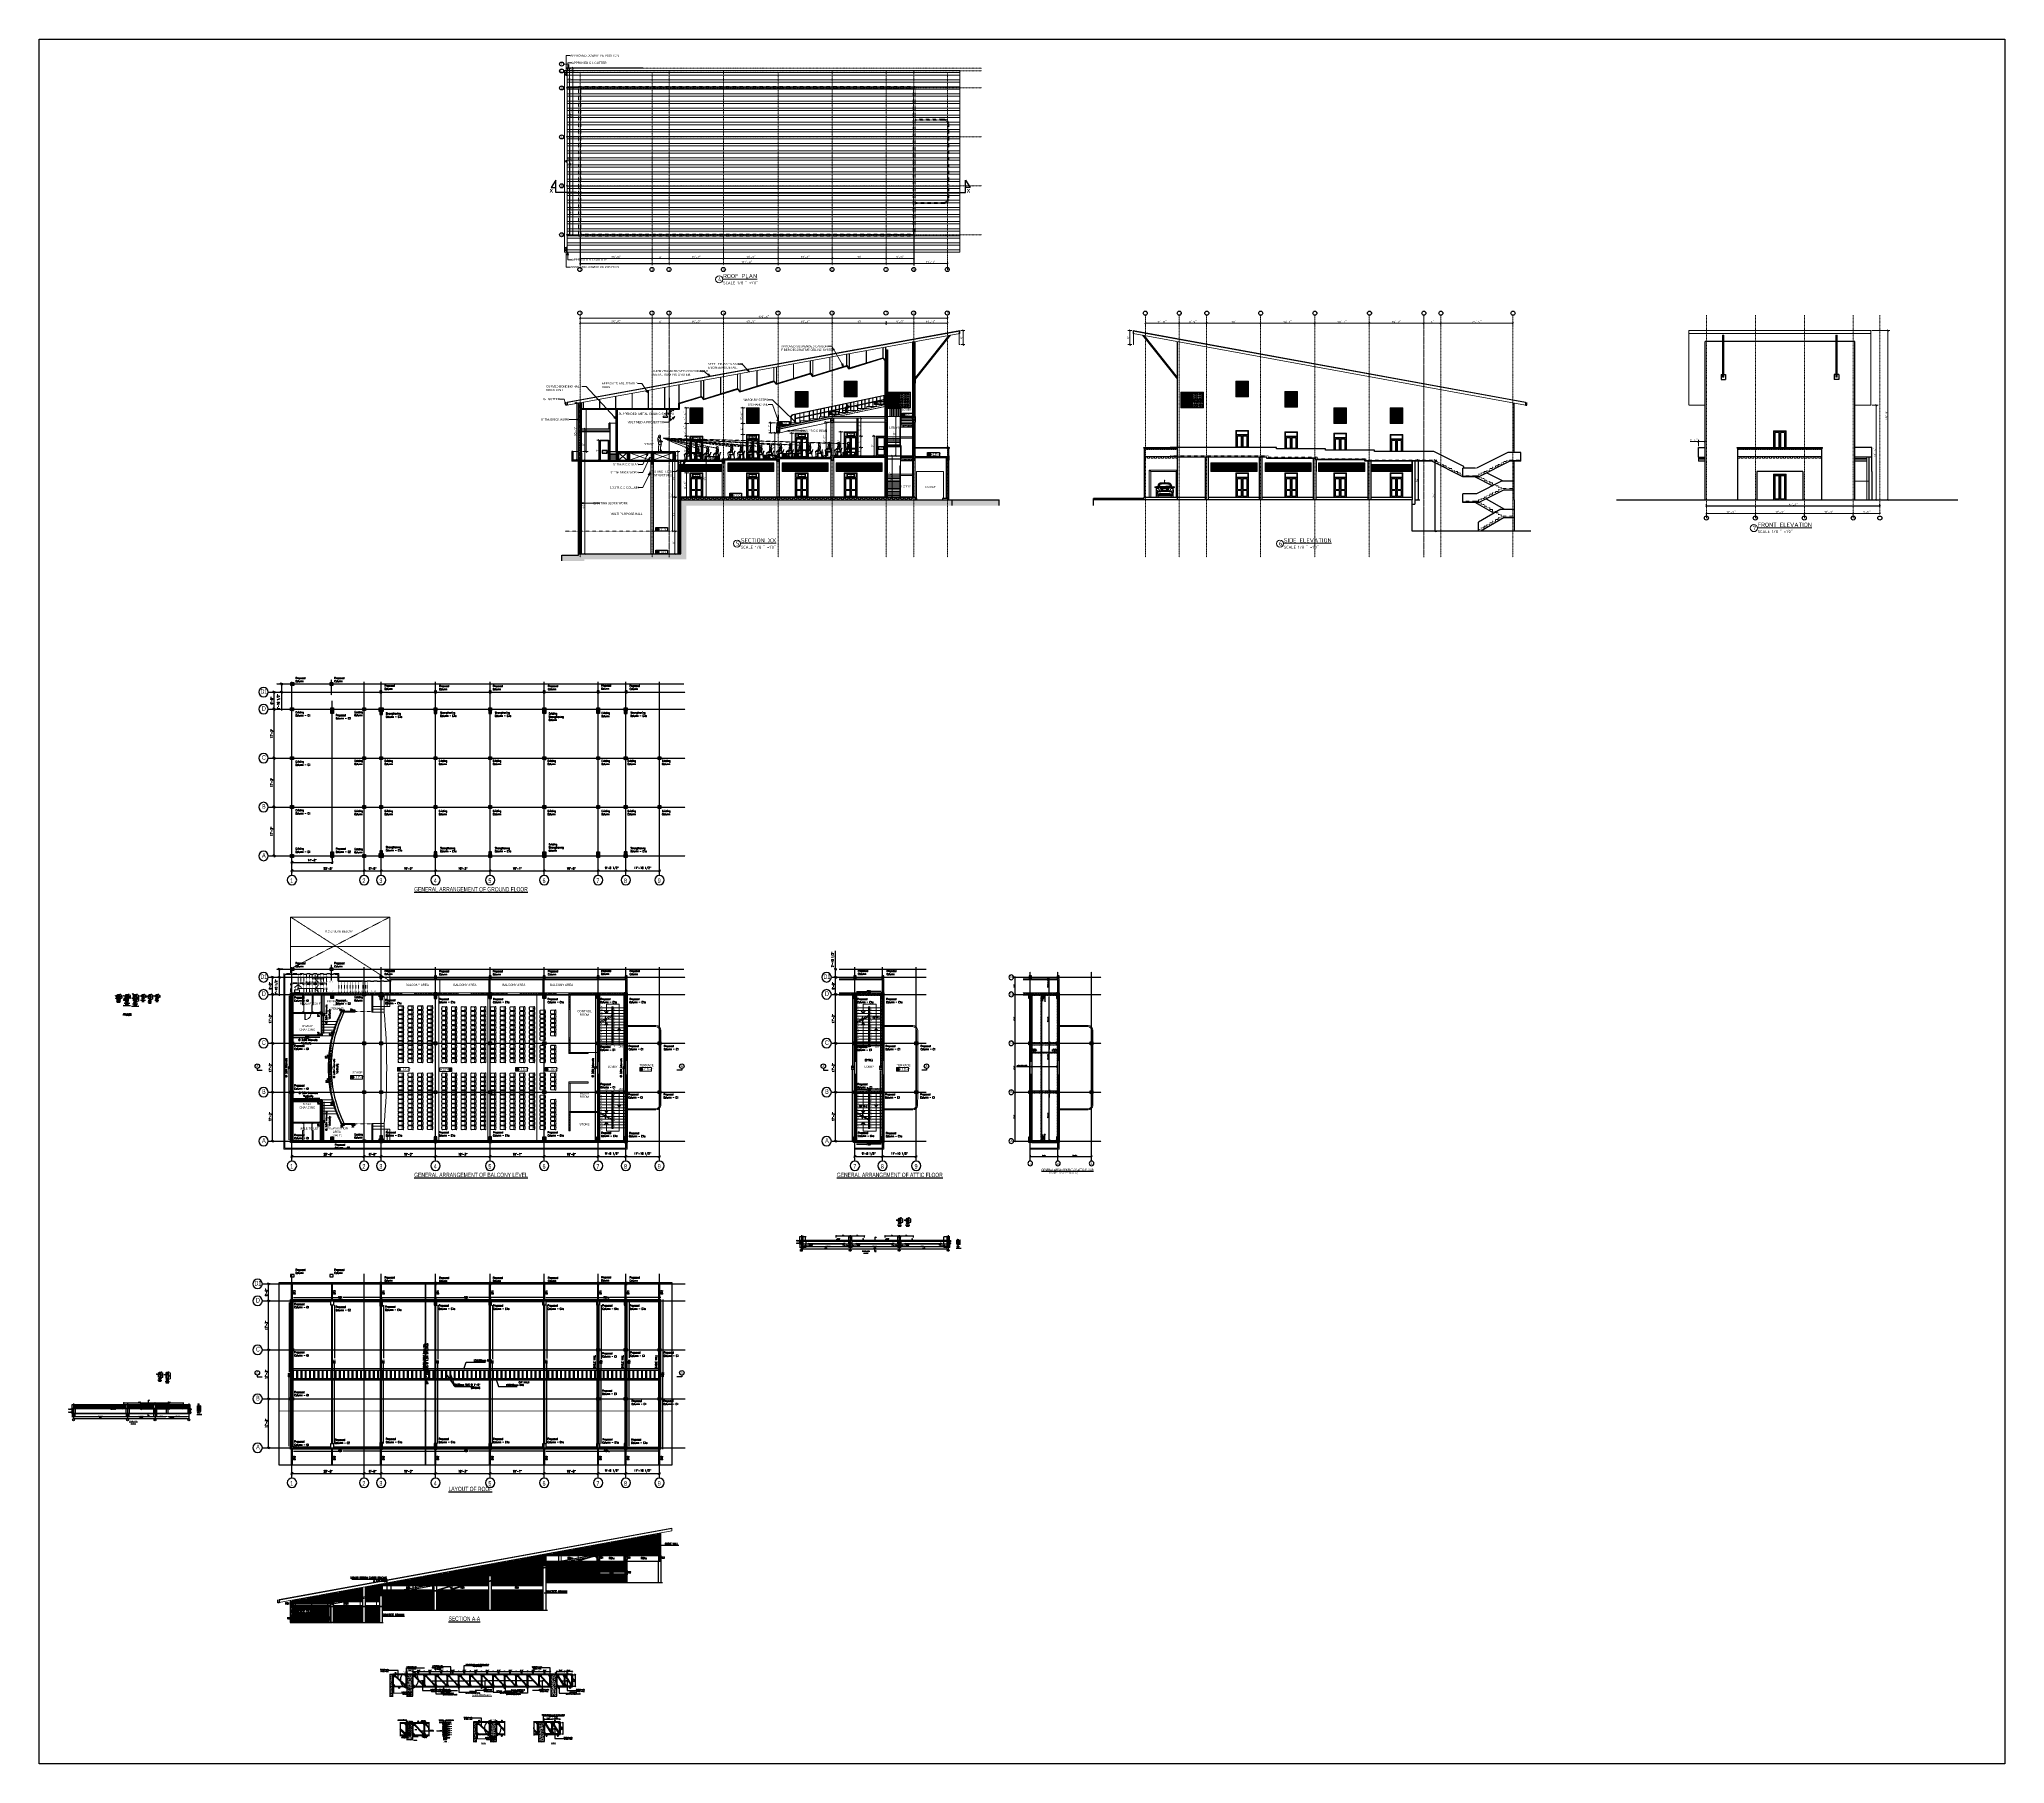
# Model space of a CAD drawing. Extents: x -95606 to 113309, y -42160 to -940.
# Drawn here: x -34075 to -25762, y -23111 to -15818 of the extents above; entities that cross this region are included whole.
import ezdxf
from ezdxf import colors
from ezdxf.entities.mleader import LeaderData, LeaderLine
from ezdxf.enums import TextEntityAlignment as Align
from ezdxf.math import Vec2, Vec3

# ---------------------------------------------------------------- set-up
doc = ezdxf.new("R2010")
doc.units = 0
doc.header["$LTSCALE"] = 0.02
doc.header["$MEASUREMENT"] = 0
doc.header["$PDMODE"] = 3
doc.header["$PDSIZE"] = -2
for name, pattern in [('( Dashed )', [0.75, 0.5, -0.25]), ('ACAD_ISO04W100', [30, 24, -3, 0, -3]), ('CENTER', [50.8, 31.75, -6.35, 6.35, -6.35]), ('CENTERX2', [101.6, 63.5, -12.7, 12.7, -12.7]), ('DASHED', [0.75, 0.5, -0.25]), ('DASHEDX2', [1.5, 1, -0.5]), ('HIDDEN', [9.525, 6.35, -3.175])]:
    doc.linetypes.add(name, pattern=pattern)
doc.layers.get('0').update_dxf_attribs({"linetype": 'CONTINUOUS'})
doc.layers.get('DEFPOINTS').update_dxf_attribs({"linetype": 'CONTINUOUS'})
for name, color, linetype in [('5T', 4, 'CONTINUOUS'), ('A-2TEXT', 4, 'CONTINUOUS'), ('A-5T', 4, 'CONTINUOUS'), ('A-C PURLIN', 1, 'CONTINUOUS'), ('A-DIM', 1, 'CONTINUOUS'), ('A-GRID', 7, 'CENTERX2'), ('A-OL', 2, 'CONTINUOUS'), ('A-P FRAME', 4, 'CONTINUOUS'), ('A-WELD', 6, 'CONTINUOUS'), ('BEAM TEX1', 3, 'CONTINUOUS'), ('COL1', 5, 'CONTINUOUS'), ('COLUMN TEXT', 2, 'CONTINUOUS'), ('DD', 21, 'CONTINUOUS'), ('DIM', 7, 'CONTINUOUS'), ('DIM1', 1, 'CONTINUOUS'), ('dimentions', 8, 'CONTINUOUS'), ('DROP', 7, 'CONTINUOUS'), ('EXLINE', 33, 'CONTINUOUS'), ('G-GRID', 7, 'CENTERX2'), ('GRID', 8, 'CENTER'), ('GUSSET', 1, 'CONTINUOUS'), ('HATCH1', 7, 'CONTINUOUS'), ('HBEAM', 51, 'HIDDEN'), ('OL', 2, 'CONTINUOUS'), ('RF', 5, 'CONTINUOUS'), ('RF2', 5, 'CONTINUOUS'), ('RF5', 6, 'CONTINUOUS'), ('S-DIM', 7, 'CONTINUOUS'), ('S-RF', 5, 'CONTINUOUS'), ('S-SLB', 3, 'CONTINUOUS'), ('S-TXT', 2, 'CONTINUOUS'), ('S-VL', 2, 'CONTINUOUS'), ('SLAB', 3, 'CONTINUOUS'), ('ST', 131, 'CONTINUOUS'), ('TEXT-1', 2, 'CONTINUOUS'), ('TEXT-2', 3, 'CONTINUOUS'), ('TEXT2', 3, 'CONTINUOUS')]:
    doc.layers.add(name, color=color, linetype=linetype)
for name, color, linetype, lineweight in [('COL HATCH', 253, 'CONTINUOUS', 5), ('dimension', 250, 'CONTINUOUS', 18), ('DOOR WIN TEXT', 102, 'CONTINUOUS', 25), ('fitting', 35, 'CONTINUOUS', 15), ('GRID NAME', 31, 'CONTINUOUS', 30), ('HACH', 8, 'CONTINUOUS', 9), ('Hatch', 252, 'CONTINUOUS', 9), ('Layer4', 4, 'CONTINUOUS', 25), ('RBH BB WALL', 24, 'CONTINUOUS', 9), ('RBH CENTER LINE', 1, 'ACAD_ISO04W100', 13), ('RBH DIMENSIONS', 8, 'CONTINUOUS', 15), ('RBH FURNISHING', 112, 'CONTINUOUS', 0), ('RBH GLASS', 254, 'CONTINUOUS', 5), ('RBH HAND RAIL - 0.13', 131, 'CONTINUOUS', 13), ('RBH hatch', 43, 'CONTINUOUS', 0), ('RBH ROOF OUT LINE', 2, 'CENTER', 20), ('RBH TEXT', 50, 'CONTINUOUS', 13), ('RBH TEXT FRAME', 90, 'CONTINUOUS', 25), ('RBH TEXT1', 111, 'CONTINUOUS', 0), ('RBH WALL - 0.13', 253, 'CONTINUOUS', 13), ('RBH WALL - 0.18', 252, 'CONTINUOUS', 18), ('RBH WALL - 0.30', 7, 'CONTINUOUS', 30), ('RBH-FURNITURE', 112, 'CONTINUOUS', 15), ('top', 30, 'HIDDEN', 13), ('wall', 162, 'CONTINUOUS', 70)]:
    doc.layers.add(name, color=color, linetype=linetype, lineweight=lineweight)
doc.layers.add('RBH DO & WIN', color=7, linetype='CONTINUOUS', lineweight=9, true_color=0x8a008a)
doc.layers.add('RBH STAIRCASE', color=7, linetype='CONTINUOUS', lineweight=15, true_color=0x287763)
doc.styles.add('RBH TEXT40', font='ARIALN.TTF')
doc.styles.add('RBH-225', font='ARIALN.TTF', dxfattribs={"height": 225})
doc.styles.add('RBH-TEXT', font='ARIALN.TTF', dxfattribs={"height": 175})
doc.styles.add('ROMANC', font='romanc.shx')
doc.styles.add('ROMANS', font='romans.shx', dxfattribs={"width": 0.8})
doc.styles.add('ROMANSSHX', font='romans.shx', dxfattribs={"width": 0.9, "height": 9})
doc.styles.get("Standard").update_dxf_attribs({"font": 'ISOCP'})
doc.styles.add('STYLE2', font='arial.ttf', dxfattribs={"width": 0.8})
doc.styles.add('style5', font='romans.shx', dxfattribs={"width": 0.7, "height": 8})
doc.styles.add('style6', font='romans.shx', dxfattribs={"height": 8})
doc.styles.add('style9', font='romans.shx', dxfattribs={"width": 0.8, "height": 4})
doc.styles.add('T25-500', font='romans.shx', dxfattribs={"height": 125})
doc.styles.add('yy', font='romans.shx', dxfattribs={"width": 0.8, "height": 7.5})
doc.dimstyles.new('DA16', dxfattribs={"dimscale": 16, "dimtxt": 0.1, "dimasz": 0.09375, "dimexe": 0, "dimexo": 0, "dimgap": 0.03125, "dimtad": 1, "dimdec": 0, "dimzin": 7, "dimdsep": 46, "dimlunit": 4, "dimtxsty": 'ROMANS', "dimcen": 0.09375, "dimclrd": 1, "dimclre": 1, "dimclrt": 2, "dimadec": 0, "dimazin": 0, "dimtfac": 0.03125, "dimtdec": 4, "dimtofl": 0, "dimtmove": 0, "dimatfit": 3, "dimfxl": 1, "dimfrac": 2, "dimtolj": 1, "dimtzin": 0, "dimarcsym": 0})
doc.dimstyles.new('DA24', dxfattribs={"dimscale": 24, "dimtxt": 0.1, "dimasz": 0.09375, "dimexe": 0, "dimexo": 0, "dimgap": 0.03125, "dimtad": 1, "dimdec": 0, "dimzin": 7, "dimdsep": 46, "dimlunit": 4, "dimtxsty": 'ROMANS', "dimcen": 0.09375, "dimclrd": 1, "dimclre": 1, "dimclrt": 2, "dimadec": 0, "dimazin": 0, "dimtfac": 0.03125, "dimtdec": 4, "dimtofl": 0, "dimtmove": 0, "dimatfit": 3, "dimfxl": 1, "dimfrac": 2, "dimtolj": 1, "dimtzin": 0, "dimarcsym": 0})
doc.dimstyles.new('RBH DIM 01', dxfattribs={"dimtxt": 10, "dimasz": 6, "dimexe": 8, "dimexo": 5, "dimgap": 0.09, "dimtad": 1, "dimdec": 0, "dimzin": 0, "dimdsep": 46, "dimlunit": 4, "dimtxsty": 'Standard', "dimblk": 'OBLIQUE', "dimcen": 0.09, "dimclrd": 4, "dimclre": 1, "dimclrt": 2, "dimadec": 0, "dimazin": 0, "dimtfac": 1, "dimtdec": 0, "dimtofl": 0, "dimtmove": 0, "dimatfit": 3, "dimldrblk": 'OPEN30', "dimfxl": 1, "dimtolj": 1, "dimtzin": 0, "dimlwd": -1, "dimlwe": -1, "dimarcsym": 0})
doc.dimstyles.new('TEXT-14', dxfattribs={"dimtxt": 4, "dimasz": 4.5, "dimexe": 3, "dimexo": 6, "dimgap": 2, "dimtad": 1, "dimdec": 0, "dimrnd": 0.5, "dimzin": 1, "dimdsep": 46, "dimlunit": 4, "dimtxsty": 'style9', "dimblk": 'OBLIQUE', "dimcen": 72.09, "dimclrd": 1, "dimclre": 1, "dimclrt": 2, "dimadec": 0, "dimazin": 0, "dimtfac": 1, "dimtdec": 0, "dimtofl": 0, "dimtmove": 0, "dimatfit": 3, "dimfxl": 1, "dimfrac": 2, "dimtolj": 1, "dimtzin": 0, "dimlwd": -1, "dimarcsym": 0})
doc.dimstyles.new('TEXT-18', dxfattribs={"dimtxt": 8, "dimasz": 9, "dimexe": 6, "dimexo": 6, "dimgap": 3.125, "dimtad": 1, "dimdec": 1, "dimrnd": 0.5, "dimzin": 1, "dimdsep": 46, "dimlunit": 4, "dimtxsty": 'style6', "dimblk": 'OBLIQUE', "dimcen": 72.09, "dimclrd": 1, "dimclre": 1, "dimclrt": 4, "dimadec": 0, "dimazin": 0, "dimtfac": 1, "dimtdec": 1, "dimtofl": 0, "dimtmove": 0, "dimatfit": 3, "dimfxl": 1, "dimfrac": 2, "dimtolj": 1, "dimtzin": 0, "dimlwd": -1, "dimarcsym": 0})
doc.dimstyles.new('TK16', dxfattribs={"dimscale": 16, "dimtxt": 0.09375, "dimasz": 0.04, "dimexe": 0.0625, "dimexo": 0.015625, "dimgap": 0.046875, "dimtad": 1, "dimdec": 1, "dimzin": 11, "dimdsep": 46, "dimlunit": 4, "dimtxsty": 'ROMANS', "dimblk1": 'TK1', "dimblk2": 'TK1', "dimsah": 1, "dimcen": 0.09375, "dimclrd": 1, "dimclre": 1, "dimclrt": 2, "dimadec": 0, "dimazin": 0, "dimtfac": 1, "dimtofl": 0, "dimtmove": 0, "dimatfit": 3, "dimldrblk": 'TK1', "dimfxl": 1, "dimfrac": 2, "dimtolj": 1, "dimtzin": 9, "dimarcsym": 0})
doc.dimstyles.new('TK24', dxfattribs={"dimscale": 24, "dimtxt": 0.09375, "dimasz": 0.046875, "dimexe": 0.0625, "dimexo": 0.015625, "dimgap": 0.046875, "dimtad": 1, "dimzin": 11, "dimdsep": 46, "dimlunit": 4, "dimtxsty": 'ROMANS', "dimblk1": 'TK1', "dimblk2": 'TK1', "dimsah": 1, "dimcen": 0.09375, "dimclrd": 1, "dimclre": 1, "dimclrt": 2, "dimadec": 0, "dimazin": 0, "dimtfac": 1, "dimtofl": 0, "dimtmove": 0, "dimatfit": 3, "dimldrblk": 'TK1', "dimfxl": 1, "dimfrac": 2, "dimtolj": 1, "dimtzin": 9, "dimarcsym": 0})
doc.dimstyles.new('TK96', dxfattribs={"dimscale": 96, "dimtxt": 0.09375, "dimasz": 0.046875, "dimexe": 0.0625, "dimexo": 0.015625, "dimgap": 0.046875, "dimtad": 1, "dimzin": 11, "dimdsep": 46, "dimlunit": 4, "dimtxsty": 'ROMANS', "dimblk1": 'TK1', "dimblk2": 'TK1', "dimsah": 1, "dimcen": 0.09375, "dimclrd": 1, "dimclre": 1, "dimclrt": 2, "dimadec": 0, "dimazin": 0, "dimtfac": 1, "dimtofl": 0, "dimtmove": 0, "dimatfit": 3, "dimldrblk": 'TK1', "dimfxl": 1, "dimfrac": 2, "dimtolj": 1, "dimtzin": 9, "dimarcsym": 0})
pattern_1 = [(50, (-400882.442, -522400.5036), (7.172601826, -0.62752135), [0.75, -8.25]), (355, (-400882.442, -522400.5036), (-1.38751334, 7.52192134), [0.6, -6.6]), (100.4514445, (-400881.8446, -522400.556), (5.78508847, 6.89439991), [0.63740192, -7.01142112]), (46.1842, (-400882.442, -522398.504), (10.67241331, -1.65519281), [1.125, -12.375]), (96.6356355, (-400881.553, -522398.642), (9.34661946, 9.741186), [0.95610342, -10.5171376]), (351.184164, (-400882.442, -522398.504), (9.34661945, 9.741186), [0.9, -9.90000001]), (21, (-400881.442, -522399.0036), (5.96907052, -4.026188907), [0.75, -8.25]), (326, (-400881.442, -522399.0036), (2.43315332, 7.25150045), [0.6, -6.6]), (71.4514447, (-400880.945, -522399.339), (8.40222377, 3.22531153), [0.6374019, -7.01142112]), (37.5, (-400882.4423, -522400.5036), (0.121598553, 3.328938538), [0, -6.52, 0, -6.7, 0, -6.625]), (7.5, (-400882.4423, -522400.5036), (2.630695374, 3.944117119), [0, -3.82, 0, -6.37, 0, -2.525]), (327.5, (-400884.6723, -522400.5036), (5.338224362, -0.225548717), [0, -2.5, 0, -7.8, 0, -10.35]), (317.5, (-400885.6723, -522400.5036), (5.831861693, 1.001049823), [0, -3.25, 0, -5.18, 0, -7.35])]
pattern_2 = [(50, (-400913.839, -522400.5036), (7.172601826, -0.62752135), [0.75, -8.25]), (355, (-400913.839, -522400.5036), (-1.38751334, 7.52192134), [0.6, -6.6]), (100.4514445, (-400913.241, -522400.556), (5.78508847, 6.89439991), [0.63740192, -7.01142112]), (46.1842, (-400913.839, -522398.504), (10.67241331, -1.65519281), [1.125, -12.375]), (96.6356355, (-400912.95, -522398.642), (9.34661946, 9.741186), [0.95610342, -10.5171376]), (351.184164, (-400913.839, -522398.504), (9.34661945, 9.741186), [0.9, -9.90000001]), (21, (-400912.839, -522399.0036), (5.96907052, -4.026188907), [0.75, -8.25]), (326, (-400912.839, -522399.0036), (2.43315332, 7.25150045), [0.6, -6.6]), (71.4514447, (-400912.3416, -522399.339), (8.40222377, 3.22531153), [0.6374019, -7.01142112]), (37.5, (-400913.839, -522400.5036), (0.121598553, 3.328938538), [0, -6.52, 0, -6.7, 0, -6.625]), (7.5, (-400913.839, -522400.5036), (2.630695374, 3.944117119), [0, -3.82, 0, -6.37, 0, -2.525]), (327.5, (-400916.069, -522400.5036), (5.338224362, -0.225548717), [0, -2.5, 0, -7.8, 0, -10.35]), (317.5, (-400917.069, -522400.5036), (5.831861693, 1.001049823), [0, -3.25, 0, -5.18, 0, -7.35])]
pattern_3 = [(50, (-400882.442, -522393.5036), (7.172601826, -0.62752135), [0.75, -8.25]), (355, (-400882.442, -522393.5036), (-1.38751334, 7.52192134), [0.6, -6.6]), (100.4514445, (-400881.8446, -522393.556), (5.78508847, 6.89439991), [0.63740192, -7.01142112]), (46.1842, (-400882.442, -522391.504), (10.67241331, -1.65519281), [1.125, -12.375]), (96.6356355, (-400881.553, -522391.642), (9.34661946, 9.741186), [0.95610342, -10.5171376]), (351.184164, (-400882.442, -522391.504), (9.34661945, 9.741186), [0.9, -9.90000001]), (21, (-400881.442, -522392.0036), (5.96907052, -4.026188907), [0.75, -8.25]), (326, (-400881.442, -522392.0036), (2.43315332, 7.25150045), [0.6, -6.6]), (71.4514447, (-400880.945, -522392.339), (8.40222377, 3.22531153), [0.6374019, -7.01142112]), (37.5, (-400882.4423, -522393.5036), (0.121598553, 3.328938538), [0, -6.52, 0, -6.7, 0, -6.625]), (7.5, (-400882.4423, -522393.5036), (2.630695374, 3.944117119), [0, -3.82, 0, -6.37, 0, -2.525]), (327.5, (-400884.6723, -522393.5036), (5.338224362, -0.225548717), [0, -2.5, 0, -7.8, 0, -10.35]), (317.5, (-400885.6723, -522393.5036), (5.831861693, 1.001049823), [0, -3.25, 0, -5.18, 0, -7.35])]
pattern_4 = [(45, (-400882.442, -522400.5036), (-5.30330086, 5.30330086), []), (45, (-400878.907, -522400.5036), (-5.30330086, 5.30330086), [])]
pattern_5 = [(50, (-2253.6774, -161.2483), (6.45534164, -0.5647692), [0.675, -7.425]), (355, (-2253.6774, -161.248), (-1.248762, 6.7697292), [0.54, -5.94]), (100.451444, (-2253.1395, -161.2954), (5.2065796, 6.2049599), [0.5736617, -6.310279]), (46.1842, (-2253.677, -159.448), (9.605172, -1.4896735), [1.0125, -11.1375]), (96.635635, (-2252.877, -159.572), (8.4119575, 8.7670674), [0.860493, -9.4654238]), (351.184164, (-2253.677, -159.448), (8.4119575, 8.7670674), [0.81, -8.91]), (21, (-2252.7774, -159.8983), (5.3721635, -3.62357), [0.675, -7.425]), (326, (-2252.7774, -159.898), (2.189838, 6.5263504), [0.54, -5.94]), (71.451445, (-2252.33, -160.2), (7.5620014, 2.9027804), [0.5736617, -6.310279]), (37.5, (-2253.6774, -161.2483), (0.1094387, 2.99604468), [0, -5.868, 0, -6.03, 0, -5.9625]), (7.5, (-2253.6774, -161.2483), (2.36762584, 3.5497054), [0, -3.438, 0, -5.733, 0, -2.2725]), (327.5, (-2255.6844, -161.2483), (4.80440193, -0.20299385), [0, -2.25, 0, -7.02, 0, -9.315]), (317.5, (-2256.5844, -161.2483), (5.24867552, 0.90094484), [0, -2.925, 0, -4.662, 0, -6.615])]
pattern_6 = [(315, (-2179.44367, -319.07627), (0.03824563803, 0.03824563803), []), (315, (-2179.416626, -319.07627), (0.03824563803, 0.03824563803), [])]
pattern_7 = [(315, (-2082.41656, -319.076286), (0.03824563803, 0.03824563803), []), (315, (-2082.389517, -319.076286), (0.03824563803, 0.03824563803), [])]
pattern_8 = [(315, (-1985.42039, -319.07621), (0.03824563803, 0.03824563803), []), (315, (-1985.39335, -319.07621), (0.03824563803, 0.03824563803), [])]
pattern_9 = [(315, (-1936.89385, -319.070106), (0.03824563803, 0.03824563803), []), (315, (-1936.86681, -319.070106), (0.03824563803, 0.03824563803), [])]
pattern_10 = [(315, (-1888.39049, -319.076286), (0.03824563803, 0.03824563803), []), (315, (-1888.36345, -319.076286), (0.03824563803, 0.03824563803), [])]
pattern_11 = [(315, (-1791.3965, -319.0763), (0.03824563803, 0.03824563803), []), (315, (-1791.369457, -319.0763), (0.03824563803, 0.03824563803), [])]
pattern_12 = [(0, (-31705.146, -22188.517), (0, 5), []), (90, (-31705.146, -22188.517), (-10, 6e-16), [5, -5]), (90, (-31700.146, -22188.517), (-10, 6e-16), [-5, 5])]
pattern_13 = [(45, (-31713.177, -22188.517), (-5.3033, 5.3033), []), (45, (-31709.642, -22188.517), (-5.3033, 5.3033), [])]
pattern_14 = [(315, (-1610.780624, -319.076286), (0.03824563803, 0.03824563803), []), (315, (-1610.75358, -319.076286), (0.03824563803, 0.03824563803), [])]
pattern_15 = [(315, (-1658.780624, -319.076286), (0.03824563803, 0.03824563803), []), (315, (-1658.75358, -319.076286), (0.03824563803, 0.03824563803), [])]
pattern_16 = [(50, (-1900.178, -363.3896), (6.45534164, -0.5647692), [0.675, -7.425]), (355, (-1900.178, -363.3896), (-1.248762, 6.7697292), [0.54, -5.94]), (100.451444, (-1899.64, -363.4367), (5.2065796, 6.2049599), [0.5736617, -6.310279]), (46.1842, (-1900.178, -361.5896), (9.605172, -1.4896735), [1.0125, -11.1375]), (96.635635, (-1899.378, -361.714), (8.4119575, 8.7670674), [0.860493, -9.4654238]), (351.184164, (-1900.178, -361.59), (8.4119575, 8.7670674), [0.81, -8.91]), (21, (-1899.278, -362.0396), (5.3721635, -3.62357), [0.675, -7.425]), (326, (-1899.278, -362.0396), (2.189838, 6.5263504), [0.54, -5.94]), (71.451445, (-1898.8304, -362.3416), (7.5620014, 2.9027804), [0.5736617, -6.310279]), (37.5, (-1900.1781, -363.3896), (0.1094387, 2.99604468), [0, -5.868, 0, -6.03, 0, -5.9625]), (7.5, (-1900.178, -363.3896), (2.36762584, 3.5497054), [0, -3.438, 0, -5.733, 0, -2.2725]), (327.5, (-1902.1851, -363.3896), (4.80440193, -0.20299385), [0, -2.25, 0, -7.02, 0, -9.315]), (317.5, (-1903.085, -363.3896), (5.24867552, 0.90094484), [0, -2.925, 0, -4.662, 0, -6.615])]
pattern_17 = [(315, (-1900.17813, -521.21759), (0.03824563803, 0.03824563803), []), (315, (-1900.151085, -521.21759), (0.03824563803, 0.03824563803), [])]
pattern_18 = [(315, (-1663.15364, -521.21759), (0.03824563803, 0.03824563803), []), (315, (-1663.1266, -521.21759), (0.03824563803, 0.03824563803), [])]
pattern_19 = [(315, (-1711.15364, -521.21759), (0.03824563803, 0.03824563803), []), (315, (-1711.1266, -521.21759), (0.03824563803, 0.03824563803), [])]
pattern_20 = [(315, (-2334.55592, -319.076286), (0.03824563803, 0.03824563803), []), (315, (-2334.528875, -319.076286), (0.03824563803, 0.03824563803), [])]
pattern_21 = [(45, (0.0001, -1206.2019), (-0.883883476, 0.883883476), [])]
pattern_22 = [(45, (-370419.492, -502729.134), (-5.30330086, 5.30330086), []), (45, (-370415.956, -502729.134), (-5.30330086, 5.30330086), [])]
pattern_23 = [(45, (-1092.87, -544.7755), (-5.3033, 5.3033), []), (45, (-1089.3345, -544.7755), (-5.3033, 5.3033), [])]
pattern_24 = [(45, (-370419.4918, -502729.134), (-1.767766953, 1.767766953), [])]
pattern_25 = [(45, (-1128.12, -544.7755), (-5.3033, 5.3033), []), (45, (-1124.5845, -544.7755), (-5.3033, 5.3033), [])]
pattern_26 = [(45, (-370419.4918, -501365.2466), (-1.767766953, 1.767766953), [])]
pattern_27 = [(45, (-1092.87, -1168.7755), (-5.3033, 5.3033), []), (45, (-1089.3345, -1168.7755), (-5.3033, 5.3033), [])]
pattern_28 = [(45, (24.63168, 0), (-0.08838834765, 0.08838834765), [])]
pattern_29 = [(50, (0, 0), (7.1726018, -0.62752135), [0.75, -8.25]), (355, (0, 0), (-1.3875133, 7.5219213), [0.6, -6.6]), (100.451444, (0.598, -0.052), (5.7850885, 6.8943999), [0.6374019, -7.0114211]), (46.1842, (0, 2), (10.6724133, -1.6551928), [1.125, -12.375]), (96.635635, (0.889, 1.862), (9.3466195, 9.741186), [0.9561034, -10.5171376]), (351.184164, (0, 2), (9.3466195, 9.741186), [0.9, -9.9]), (21, (1, 1.5), (5.9690705, -4.0261889), [0.75, -8.25]), (326, (1, 1.5), (2.4331533, 7.2515005), [0.6, -6.6]), (71.451445, (1.4974, 1.1645), (8.4022238, 3.2253115), [0.6374019, -7.0114211]), (37.5, (0, 0), (0.12159855, 3.32893854), [0, -6.52, 0, -6.7, 0, -6.625]), (7.5, (0, 0), (2.63069537, 3.94411712), [0, -3.82, 0, -6.37, 0, -2.525]), (327.5, (-2.23, 0), (5.33822436, -0.22554872), [0, -2.5, 0, -7.8, 0, -10.35]), (317.5, (-3.23, 0), (5.8318617, 1.0010498), [0, -3.25, 0, -5.18, 0, -7.35])]
pattern_30 = [(45, (-401014.5668, -522589.4768), (-1.767766953, 1.767766953), [])]
pattern_31 = [(45, (-401014.5668, -521225.5894), (-1.767766953, 1.767766953), [])]
pattern_32 = [(45, (-400273.0959, -522589.4768), (-1.767766953, 1.767766953), [])]
pattern_33 = [(45, (-400273.0959, -521225.5894), (-1.767766953, 1.767766953), [])]

# ---------------------------------------------------------------- blocks, each defined once
blk = doc.blocks.new('_Oblique')
at = {"color": 0, "linetype": 'ByBlock', "lineweight": -2}
blk.add_line((-0.5, -0.5), (0.5, 0.5), dxfattribs=at)
blk = doc.blocks.new('*D691')
at = {"layer": 'DEFPOINTS', "color": 0, "lineweight": -2, "ltscale": 0.75, "transparency": 16777216}
for p in [(-31787.7, -17005.7), (-31482.7, -16989.6), (-31482.7, -17018.3)]:
    blk.add_point(p, dxfattribs=at)
at = {"layer": 'RBH DIMENSIONS', "color": 1, "ltscale": 0.75, "transparency": 16777216}
for p, q in [((-31787.7, -17010.7), (-31787.7, -17026.3)), ((-31482.7, -16994.6), (-31482.7, -17026.3))]:
    blk.add_line(p, q, dxfattribs=at)
at = {"layer": 'RBH DIMENSIONS', "color": 4, "ltscale": 0.75, "transparency": 16777216}
blk.add_line((-31787.7, -17018.3), (-31482.7, -17018.3), dxfattribs=at)
at = {"layer": 'RBH DIMENSIONS', "color": 4, "ltscale": 0.75, "transparency": 16777216, "xscale": 6, "yscale": 6, "zscale": 6, "rotation": 180}
blk.add_blockref('_Oblique', (-31787.7, -17018.3), dxfattribs=at)
at = {"layer": 'RBH DIMENSIONS', "color": 4, "ltscale": 0.75, "transparency": 16777216, "xscale": 6, "yscale": 6, "zscale": 6}
blk.add_blockref('_Oblique', (-31482.7, -17018.3), dxfattribs=at)
at = {"layer": 'RBH DIMENSIONS', "color": 2, "ltscale": 0.75, "transparency": 16777216, "insert": (-31635.2, -17013.2), "char_height": 10, "attachment_point": 5}
blk.add_mtext('\\A1;25\'-5"', dxfattribs=at)
blk = doc.blocks.new('_Open30')
at = {"color": 0, "linetype": 'ByBlock', "lineweight": -2}
for p, q in [((-1, 0.27), (0, 0)), ((0, 0), (-1, -0.27)), ((0, 0), (-1, 0))]:
    blk.add_line(p, q, dxfattribs=at)
blk = doc.blocks.new('*D692')
at = {"layer": 'DEFPOINTS', "color": 0, "lineweight": -2, "ltscale": 0.75, "transparency": 16777216}
for p in [(-31482.7, -16989.6), (-31410.7, -17004.1), (-31410.7, -17018.3)]:
    blk.add_point(p, dxfattribs=at)
at = {"layer": 'RBH DIMENSIONS', "color": 1, "ltscale": 0.75, "transparency": 16777216}
for p, q in [((-31482.7, -16994.6), (-31482.7, -17026.3)), ((-31410.7, -17009.1), (-31410.7, -17026.3))]:
    blk.add_line(p, q, dxfattribs=at)
at = {"layer": 'RBH DIMENSIONS', "color": 4, "ltscale": 0.75, "transparency": 16777216}
blk.add_line((-31482.7, -17018.3), (-31410.7, -17018.3), dxfattribs=at)
at = {"layer": 'RBH DIMENSIONS', "color": 4, "ltscale": 0.75, "transparency": 16777216, "xscale": 6, "yscale": 6, "zscale": 6, "rotation": 180}
blk.add_blockref('_Oblique', (-31482.7, -17018.3), dxfattribs=at)
at = {"layer": 'RBH DIMENSIONS', "color": 4, "ltscale": 0.75, "transparency": 16777216, "xscale": 6, "yscale": 6, "zscale": 6}
blk.add_blockref('_Oblique', (-31410.7, -17018.3), dxfattribs=at)
at = {"layer": 'RBH DIMENSIONS', "color": 2, "ltscale": 0.75, "transparency": 16777216, "insert": (-31446.7, -17013.2), "char_height": 10, "attachment_point": 5}
blk.add_mtext("\\A1;6'", dxfattribs=at)
blk = doc.blocks.new('*D693')
at = {"layer": 'DEFPOINTS', "color": 0, "lineweight": -2, "ltscale": 0.75, "transparency": 16777216}
for p in [(-31410.7, -17006.6), (-31180.7, -17004.9), (-31180.7, -17018.3)]:
    blk.add_point(p, dxfattribs=at)
at = {"layer": 'RBH DIMENSIONS', "color": 1, "ltscale": 0.75, "transparency": 16777216}
for p, q in [((-31410.7, -17011.6), (-31410.7, -17026.3)), ((-31180.7, -17009.9), (-31180.7, -17026.3))]:
    blk.add_line(p, q, dxfattribs=at)
at = {"layer": 'RBH DIMENSIONS', "color": 4, "ltscale": 0.75, "transparency": 16777216}
blk.add_line((-31410.7, -17018.3), (-31180.7, -17018.3), dxfattribs=at)
at = {"layer": 'RBH DIMENSIONS', "color": 4, "ltscale": 0.75, "transparency": 16777216, "xscale": 6, "yscale": 6, "zscale": 6, "rotation": 180}
blk.add_blockref('_Oblique', (-31410.7, -17018.3), dxfattribs=at)
at = {"layer": 'RBH DIMENSIONS', "color": 4, "ltscale": 0.75, "transparency": 16777216, "xscale": 6, "yscale": 6, "zscale": 6}
blk.add_blockref('_Oblique', (-31180.7, -17018.3), dxfattribs=at)
at = {"layer": 'RBH DIMENSIONS', "color": 2, "ltscale": 0.75, "transparency": 16777216, "insert": (-31295.7, -17013.2), "char_height": 10, "attachment_point": 5}
blk.add_mtext('\\A1;19\'-2"', dxfattribs=at)
blk = doc.blocks.new('*D694')
at = {"layer": 'DEFPOINTS', "color": 0, "lineweight": -2, "ltscale": 0.75, "transparency": 16777216}
for p in [(-31180.7, -17004.9), (-30949.7, -17008.6), (-30949.7, -17018.3)]:
    blk.add_point(p, dxfattribs=at)
at = {"layer": 'RBH DIMENSIONS', "color": 1, "ltscale": 0.75, "transparency": 16777216}
for p, q in [((-31180.7, -17009.9), (-31180.7, -17026.3)), ((-30949.7, -17013.6), (-30949.7, -17026.3))]:
    blk.add_line(p, q, dxfattribs=at)
at = {"layer": 'RBH DIMENSIONS', "color": 4, "ltscale": 0.75, "transparency": 16777216}
blk.add_line((-31180.7, -17018.3), (-30949.7, -17018.3), dxfattribs=at)
at = {"layer": 'RBH DIMENSIONS', "color": 4, "ltscale": 0.75, "transparency": 16777216, "xscale": 6, "yscale": 6, "zscale": 6, "rotation": 180}
blk.add_blockref('_Oblique', (-31180.7, -17018.3), dxfattribs=at)
at = {"layer": 'RBH DIMENSIONS', "color": 4, "ltscale": 0.75, "transparency": 16777216, "xscale": 6, "yscale": 6, "zscale": 6}
blk.add_blockref('_Oblique', (-30949.7, -17018.3), dxfattribs=at)
at = {"layer": 'RBH DIMENSIONS', "color": 2, "ltscale": 0.75, "transparency": 16777216, "insert": (-31065.2, -17013.2), "char_height": 10, "attachment_point": 5}
blk.add_mtext('\\A1;19\'-3"', dxfattribs=at)
blk = doc.blocks.new('*D695')
at = {"layer": 'DEFPOINTS', "color": 0, "lineweight": -2, "ltscale": 0.75, "transparency": 16777216}
for p in [(-30949.7, -17008.6), (-30720.7, -17004), (-30720.7, -17018.3)]:
    blk.add_point(p, dxfattribs=at)
at = {"layer": 'RBH DIMENSIONS', "color": 1, "ltscale": 0.75, "transparency": 16777216}
for p, q in [((-30949.7, -17013.6), (-30949.7, -17026.3)), ((-30720.7, -17009), (-30720.7, -17026.3))]:
    blk.add_line(p, q, dxfattribs=at)
at = {"layer": 'RBH DIMENSIONS', "color": 4, "ltscale": 0.75, "transparency": 16777216}
blk.add_line((-30949.7, -17018.3), (-30720.7, -17018.3), dxfattribs=at)
at = {"layer": 'RBH DIMENSIONS', "color": 4, "ltscale": 0.75, "transparency": 16777216, "xscale": 6, "yscale": 6, "zscale": 6, "rotation": 180}
blk.add_blockref('_Oblique', (-30949.7, -17018.3), dxfattribs=at)
at = {"layer": 'RBH DIMENSIONS', "color": 4, "ltscale": 0.75, "transparency": 16777216, "xscale": 6, "yscale": 6, "zscale": 6}
blk.add_blockref('_Oblique', (-30720.7, -17018.3), dxfattribs=at)
at = {"layer": 'RBH DIMENSIONS', "color": 2, "ltscale": 0.75, "transparency": 16777216, "insert": (-30835.2, -17013.2), "char_height": 10, "attachment_point": 5}
blk.add_mtext('\\A1;19\'-1"', dxfattribs=at)
blk = doc.blocks.new('*D696')
at = {"layer": 'DEFPOINTS', "color": 0, "lineweight": -2, "ltscale": 0.75, "transparency": 16777216}
for p in [(-30720.7, -17004), (-30492.7, -17005.3), (-30492.7, -17018.3)]:
    blk.add_point(p, dxfattribs=at)
at = {"layer": 'RBH DIMENSIONS', "color": 1, "ltscale": 0.75, "transparency": 16777216}
for p, q in [((-30720.7, -17009), (-30720.7, -17026.3)), ((-30492.7, -17010.3), (-30492.7, -17026.3))]:
    blk.add_line(p, q, dxfattribs=at)
at = {"layer": 'RBH DIMENSIONS', "color": 4, "ltscale": 0.75, "transparency": 16777216}
blk.add_line((-30720.7, -17018.3), (-30492.7, -17018.3), dxfattribs=at)
at = {"layer": 'RBH DIMENSIONS', "color": 4, "ltscale": 0.75, "transparency": 16777216, "xscale": 6, "yscale": 6, "zscale": 6, "rotation": 180}
blk.add_blockref('_Oblique', (-30720.7, -17018.3), dxfattribs=at)
at = {"layer": 'RBH DIMENSIONS', "color": 4, "ltscale": 0.75, "transparency": 16777216, "xscale": 6, "yscale": 6, "zscale": 6}
blk.add_blockref('_Oblique', (-30492.7, -17018.3), dxfattribs=at)
at = {"layer": 'RBH DIMENSIONS', "color": 2, "ltscale": 0.75, "transparency": 16777216, "insert": (-30606.7, -17013.2), "char_height": 10, "attachment_point": 5}
blk.add_mtext("\\A1;19'", dxfattribs=at)
blk = doc.blocks.new('*D697')
at = {"layer": 'DEFPOINTS', "color": 0, "lineweight": -2, "ltscale": 0.75, "transparency": 16777216}
for p in [(-30492.7, -17005.3), (-30376.1, -17007.6), (-30376.1, -17018.3)]:
    blk.add_point(p, dxfattribs=at)
at = {"layer": 'RBH DIMENSIONS', "color": 1, "ltscale": 0.75, "transparency": 16777216}
for p, q in [((-30492.7, -17010.3), (-30492.7, -17026.3)), ((-30376.1, -17012.6), (-30376.1, -17026.3))]:
    blk.add_line(p, q, dxfattribs=at)
at = {"layer": 'RBH DIMENSIONS', "color": 4, "ltscale": 0.75, "transparency": 16777216}
blk.add_line((-30492.7, -17018.3), (-30376.1, -17018.3), dxfattribs=at)
at = {"layer": 'RBH DIMENSIONS', "color": 4, "ltscale": 0.75, "transparency": 16777216, "xscale": 6, "yscale": 6, "zscale": 6, "rotation": 180}
blk.add_blockref('_Oblique', (-30492.7, -17018.3), dxfattribs=at)
at = {"layer": 'RBH DIMENSIONS', "color": 4, "ltscale": 0.75, "transparency": 16777216, "xscale": 6, "yscale": 6, "zscale": 6}
blk.add_blockref('_Oblique', (-30376.1, -17018.3), dxfattribs=at)
at = {"layer": 'RBH DIMENSIONS', "color": 2, "ltscale": 0.75, "transparency": 16777216, "insert": (-30434.4, -17013.2), "char_height": 10, "attachment_point": 5}
blk.add_mtext('\\A1;9\'-9"', dxfattribs=at)
blk = doc.blocks.new('*D698')
at = {"layer": 'DEFPOINTS', "color": 0, "lineweight": -2, "ltscale": 0.75, "transparency": 16777216}
for p in [(-30376.1, -17018.3), (-30233.5, -17018.3), (-30233.5, -17018.3)]:
    blk.add_point(p, dxfattribs=at)
at = {"layer": 'RBH DIMENSIONS', "color": 1, "ltscale": 0.75, "transparency": 16777216}
for p, q in [((-30376.1, -17013.3), (-30376.1, -17010.3)), ((-30233.5, -17013.3), (-30233.5, -17010.3))]:
    blk.add_line(p, q, dxfattribs=at)
at = {"layer": 'RBH DIMENSIONS', "color": 4, "ltscale": 0.75, "transparency": 16777216}
blk.add_line((-30376.1, -17018.3), (-30233.5, -17018.3), dxfattribs=at)
at = {"layer": 'RBH DIMENSIONS', "color": 4, "ltscale": 0.75, "transparency": 16777216, "xscale": 6, "yscale": 6, "zscale": 6, "rotation": 180}
blk.add_blockref('_Oblique', (-30376.1, -17018.3), dxfattribs=at)
at = {"layer": 'RBH DIMENSIONS', "color": 4, "ltscale": 0.75, "transparency": 16777216, "xscale": 6, "yscale": 6, "zscale": 6}
blk.add_blockref('_Oblique', (-30233.5, -17018.3), dxfattribs=at)
at = {"layer": 'RBH DIMENSIONS', "color": 2, "ltscale": 0.75, "transparency": 16777216, "insert": (-30304.8, -17013.2), "char_height": 10, "attachment_point": 5}
blk.add_mtext('\\A1;11\'-11"', dxfattribs=at)
blk = doc.blocks.new('*D738')
at = {"layer": 'DEFPOINTS', "color": 0, "lineweight": -2, "ltscale": 0.75, "transparency": 16777216}
for p in [(-31781.7, -17597.9), (-31781.7, -17993.9), (-31767.2, -17993.9)]:
    blk.add_point(p, dxfattribs=at)
at = {"layer": 'RBH DIMENSIONS', "color": 1, "ltscale": 0.75, "transparency": 16777216}
for p, q in [((-31776.7, -17597.9), (-31759.2, -17597.9)), ((-31776.7, -17993.9), (-31759.2, -17993.9))]:
    blk.add_line(p, q, dxfattribs=at)
at = {"layer": 'RBH DIMENSIONS', "color": 4, "ltscale": 0.75, "transparency": 16777216}
blk.add_line((-31767.2, -17597.9), (-31767.2, -17993.9), dxfattribs=at)
at = {"layer": 'RBH DIMENSIONS', "color": 4, "ltscale": 0.75, "transparency": 16777216, "xscale": 6, "yscale": 6, "zscale": 6}
for p, rotation in [((-31767.2, -17597.9), 90), ((-31767.2, -17993.9), 270)]:
    blk.add_blockref('_Oblique', p, dxfattribs=dict(at, rotation=rotation))
at = {"layer": 'RBH DIMENSIONS', "color": 2, "ltscale": 0.75, "transparency": 16777216, "insert": (-31772.3, -17795.9), "char_height": 10, "attachment_point": 5, "rotation": 90}
blk.add_mtext("\\A1;33'", dxfattribs=at)
blk = doc.blocks.new('*D739')
at = {"layer": 'DEFPOINTS', "color": 0, "lineweight": -2, "ltscale": 0.75, "transparency": 16777216}
for p in [(-31767.2, -17465.9), (-31767.2, -17465.9), (-31767.2, -17597.9)]:
    blk.add_point(p, dxfattribs=at)
at = {"layer": 'RBH DIMENSIONS', "color": 1, "ltscale": 0.75, "transparency": 16777216}
for p, q in [((-31772.2, -17465.9), (-31775.2, -17465.9)), ((-31772.2, -17597.9), (-31775.2, -17597.9))]:
    blk.add_line(p, q, dxfattribs=at)
at = {"layer": 'RBH DIMENSIONS', "color": 4, "ltscale": 0.75, "transparency": 16777216}
blk.add_line((-31767.2, -17597.9), (-31767.2, -17465.9), dxfattribs=at)
at = {"layer": 'RBH DIMENSIONS', "color": 4, "ltscale": 0.75, "transparency": 16777216, "xscale": 6, "yscale": 6, "zscale": 6}
for p, rotation in [((-31767.2, -17465.9), 90), ((-31767.2, -17597.9), 270)]:
    blk.add_blockref('_Oblique', p, dxfattribs=dict(at, rotation=rotation))
at = {"layer": 'RBH DIMENSIONS', "color": 2, "ltscale": 0.75, "transparency": 16777216, "insert": (-31772.3, -17531.9), "char_height": 10, "attachment_point": 5, "rotation": 90}
blk.add_mtext("\\A1;11'", dxfattribs=at)
blk = doc.blocks.new('*D740')
at = {"layer": 'DEFPOINTS', "color": 0, "lineweight": -2, "ltscale": 0.75, "transparency": 16777216}
for p in [(-31781.7, -17381.9), (-31781.7, -17561.9), (-31761.7, -17561.9)]:
    blk.add_point(p, dxfattribs=at)
at = {"layer": 'RBH DIMENSIONS', "color": 1, "ltscale": 0.75, "transparency": 16777216}
for p, q in [((-31776.7, -17381.9), (-31753.7, -17381.9)), ((-31776.7, -17561.9), (-31753.7, -17561.9))]:
    blk.add_line(p, q, dxfattribs=at)
at = {"layer": 'RBH DIMENSIONS', "color": 4, "ltscale": 0.75, "transparency": 16777216}
blk.add_line((-31761.7, -17381.9), (-31761.7, -17561.9), dxfattribs=at)
at = {"layer": 'RBH DIMENSIONS', "color": 4, "ltscale": 0.75, "transparency": 16777216, "xscale": 6, "yscale": 6, "zscale": 6}
for p, rotation in [((-31761.7, -17381.9), 90), ((-31761.7, -17561.9), 270)]:
    blk.add_blockref('_Oblique', p, dxfattribs=dict(at, rotation=rotation))
at = {"layer": 'RBH DIMENSIONS', "color": 2, "ltscale": 0.75, "transparency": 16777216, "insert": (-31766.7, -17471.9), "char_height": 10, "attachment_point": 5, "rotation": 90}
blk.add_mtext("\\A1;15'", dxfattribs=at)
blk = doc.blocks.new('*D741')
at = {"layer": 'DEFPOINTS', "color": 0, "lineweight": -2, "ltscale": 0.75, "transparency": 16777216}
for p in [(-31702.7, -17513.9), (-31708.3, -17597.9), (-31702.7, -17597.9)]:
    blk.add_point(p, dxfattribs=at)
at = {"layer": 'RBH DIMENSIONS', "color": 1, "ltscale": 0.75, "transparency": 16777216}
for p, q in [((-31707.7, -17513.9), (-31716.3, -17513.9)), ((-31707.7, -17597.9), (-31716.3, -17597.9))]:
    blk.add_line(p, q, dxfattribs=at)
at = {"layer": 'RBH DIMENSIONS', "color": 4, "ltscale": 0.75, "transparency": 16777216}
blk.add_line((-31708.3, -17513.9), (-31708.3, -17597.9), dxfattribs=at)
at = {"layer": 'RBH DIMENSIONS', "color": 4, "ltscale": 0.75, "transparency": 16777216, "xscale": 6, "yscale": 6, "zscale": 6}
for p, rotation in [((-31708.3, -17513.9), 90), ((-31708.3, -17597.9), 270)]:
    blk.add_blockref('_Oblique', p, dxfattribs=dict(at, rotation=rotation))
at = {"layer": 'RBH DIMENSIONS', "color": 2, "ltscale": 0.75, "transparency": 16777216, "insert": (-31713.4, -17555.9), "char_height": 10, "attachment_point": 5, "rotation": 90}
blk.add_mtext("\\A1;7'", dxfattribs=at)
blk = doc.blocks.new('*D699')
at = {"layer": 'DEFPOINTS', "color": 0, "lineweight": -2, "ltscale": 0.75, "transparency": 16777216}
for p in [(-30760.2, -17579.9), (-30752.7, -17579.9), (-30752.7, -17585.9)]:
    blk.add_point(p, dxfattribs=at)
at = {"layer": 'RBH DIMENSIONS', "color": 1, "ltscale": 0.75, "transparency": 16777216}
for p, q in [((-30757.7, -17579.9), (-30768.2, -17579.9)), ((-30757.7, -17585.9), (-30768.2, -17585.9))]:
    blk.add_line(p, q, dxfattribs=at)
at = {"layer": 'RBH DIMENSIONS', "color": 4, "ltscale": 0.75, "transparency": 16777216}
for p, q in [((-30760.2, -17579.9), (-30760.2, -17563.2)), ((-30760.2, -17585.9), (-30760.2, -17579.9))]:
    blk.add_line(p, q, dxfattribs=at)
at = {"layer": 'RBH DIMENSIONS', "color": 4, "ltscale": 0.75, "transparency": 16777216, "xscale": 6, "yscale": 6, "zscale": 6}
for p, rotation in [((-30760.2, -17579.9), 90), ((-30760.2, -17585.9), 270)]:
    blk.add_blockref('_Oblique', p, dxfattribs=dict(at, rotation=rotation))
at = {"layer": 'RBH DIMENSIONS', "color": 2, "ltscale": 0.75, "transparency": 16777216, "insert": (-30765.3, -17568.6), "char_height": 10, "attachment_point": 5, "rotation": 90}
blk.add_mtext('\\A1;6"', dxfattribs=at)
blk = doc.blocks.new('*D700')
at = {"layer": 'DEFPOINTS', "color": 0, "lineweight": -2, "ltscale": 0.75, "transparency": 16777216}
for p in [(-31278.3, -17597.9), (-31278.3, -17753.9), (-31254.4, -17753.9)]:
    blk.add_point(p, dxfattribs=at)
at = {"layer": 'RBH DIMENSIONS', "color": 1, "ltscale": 0.75, "transparency": 16777216}
for p, q in [((-31273.3, -17597.9), (-31246.4, -17597.9)), ((-31273.3, -17753.9), (-31246.4, -17753.9))]:
    blk.add_line(p, q, dxfattribs=at)
at = {"layer": 'RBH DIMENSIONS', "color": 4, "ltscale": 0.75, "transparency": 16777216}
blk.add_line((-31254.4, -17597.9), (-31254.4, -17753.9), dxfattribs=at)
at = {"layer": 'RBH DIMENSIONS', "color": 4, "ltscale": 0.75, "transparency": 16777216, "xscale": 6, "yscale": 6, "zscale": 6}
for p, rotation in [((-31254.4, -17597.9), 90), ((-31254.4, -17753.9), 270)]:
    blk.add_blockref('_Oblique', p, dxfattribs=dict(at, rotation=rotation))
at = {"layer": 'RBH DIMENSIONS', "color": 2, "ltscale": 0.75, "transparency": 16777216, "insert": (-31259.5, -17675.9), "char_height": 10, "attachment_point": 5, "rotation": 90}
blk.add_mtext("\\A1;13'", dxfattribs=at)
blk = doc.blocks.new('*D701')
at = {"layer": 'DEFPOINTS', "color": 0, "lineweight": -2, "ltscale": 0.75, "transparency": 16777216}
for p in [(-29254, -17009.5), (-29254, -17019.1), (-29137.4, -17008.1)]:
    blk.add_point(p, dxfattribs=at)
at = {"layer": 'RBH DIMENSIONS', "color": 1, "ltscale": 0.75, "transparency": 16777216}
for p, q in [((-29254, -17014.5), (-29254, -17027.1)), ((-29137.4, -17013.1), (-29137.4, -17027.1))]:
    blk.add_line(p, q, dxfattribs=at)
at = {"layer": 'RBH DIMENSIONS', "color": 4, "ltscale": 0.75, "transparency": 16777216}
blk.add_line((-29137.4, -17019.1), (-29254, -17019.1), dxfattribs=at)
at = {"layer": 'RBH DIMENSIONS', "color": 4, "ltscale": 0.75, "transparency": 16777216, "xscale": 6, "yscale": 6, "zscale": 6, "rotation": 180}
blk.add_blockref('_Oblique', (-29254, -17019.1), dxfattribs=at)
at = {"layer": 'RBH DIMENSIONS', "color": 4, "ltscale": 0.75, "transparency": 16777216, "xscale": 6, "yscale": 6, "zscale": 6}
blk.add_blockref('_Oblique', (-29137.4, -17019.1), dxfattribs=at)
at = {"layer": 'RBH DIMENSIONS', "color": 2, "ltscale": 0.75, "transparency": 16777216, "insert": (-29195.7, -17014), "char_height": 10, "attachment_point": 5}
blk.add_mtext('\\A1;9\'-9"', dxfattribs=at)
blk = doc.blocks.new('*D702')
at = {"layer": 'DEFPOINTS', "color": 0, "lineweight": -2, "ltscale": 0.75, "transparency": 16777216}
for p in [(-30449.7, -17579.9), (-30468, -17753.9), (-30449.7, -17753.9)]:
    blk.add_point(p, dxfattribs=at)
at = {"layer": 'RBH DIMENSIONS', "color": 1, "ltscale": 0.75, "transparency": 16777216}
for p, q in [((-30454.7, -17579.9), (-30476, -17579.9)), ((-30454.7, -17753.9), (-30476, -17753.9))]:
    blk.add_line(p, q, dxfattribs=at)
at = {"layer": 'RBH DIMENSIONS', "color": 4, "ltscale": 0.75, "transparency": 16777216}
blk.add_line((-30468, -17579.9), (-30468, -17753.9), dxfattribs=at)
at = {"layer": 'RBH DIMENSIONS', "color": 4, "ltscale": 0.75, "transparency": 16777216, "xscale": 6, "yscale": 6, "zscale": 6}
for p, rotation in [((-30468, -17579.9), 90), ((-30468, -17753.9), 270)]:
    blk.add_blockref('_Oblique', p, dxfattribs=dict(at, rotation=rotation))
at = {"layer": 'RBH DIMENSIONS', "color": 2, "ltscale": 0.75, "transparency": 16777216, "insert": (-30473.1, -17666.9), "char_height": 10, "attachment_point": 5, "rotation": 90}
blk.add_mtext('\\A1;14\'-6"', dxfattribs=at)
blk = doc.blocks.new('GG5')
at = {"layer": 'RBH-FURNITURE'}
for p, q in [((-13.6, 15.7), (-13.4, 15.7)), ((-13.6, 14.9), (-13.2, 14.9)), ((-13.4, 15.7), (-12.2, 16.1)), ((-11.3, 9.3), (-13.2, 14.9)), ((-10.8, 9.3), (-12.9, 15.9)), ((-10.2, 9.3), (-12.4, 16)), ((-12.2, 16.1), (-10, 9.3)), ((-11.4, 15.4), (-9.4, 9.3)), ((-9.3, 3.1), (-11.3, 9.3)), ((-8, 0.8), (-10.8, 9.3)), ((-10.7, -15.9), (-9.3, 0.8)), ((-7.5, 0.9), (-10.2, 9.3)), ((-10, 9.3), (-7.8, 2.5)), ((-9.9, -16), (-8.5, 0)), ((-9.4, 9.3), (-7.3, 2.7)), ((-9.3, 0.8), (-6.7, 0.8)), ((-8.5, 0), (-5, 0)), ((-7.1, 1.2), (-7.3, 0.8)), ((-6.7, 0.9), (-6.8, 0.8)), ((-6.7, 0.9), (5.8, 0.9)), ((-6.7, 0.9), (-6.7, 0.8)), ((-6.7, 0.8), (5.2, 0.8)), ((-6.5, 0.9), (-6.5, 1.1)), ((5.8, 1.4), (-6.4, 1.3)), ((-5.8, 0), (-5.5, 0)), ((-5.5, -0.7), (-5.5, 0)), ((-5, 0), (5, 0)), ((-5, -0.7), (-5, 0)), ((5, 0), (5, 0.5)), ((5, 0.1), (5, 0.1)), ((5, 0.1), (5, 0.1)), ((5, -16), (5, 0)), ((5.6, 0.8), (9.5, 0.8)), ((9, 1.4), (5.8, 1.4)), ((5.8, 0.9), (9.5, 0.9)), ((5.8, 0.5), (5.8, 0.5)), ((5.8, 0), (5.8, 0.5)), ((5.8, 0.1), (5.8, 0.1)), ((5.8, 0.1), (5.8, 0.1)), ((5.8, -16), (5.8, 0)), ((5.8, 0), (8.7, 0)), ((9.3, 1.1), (9.3, 0.9)), ((9.5, 0.9), (9.5, 0.8)), ((-10.8, -15.9), (-9.8, -16)), ((-10.8, -16.1), (-10.8, -15.9)), ((-10.8, -16.1), (-9.9, -16.2)), ((-9.9, -16.2), (-9.8, -16)), ((-7.7, 0), (-8, -0.3)), ((-5.5, -0.2), (-8, -0.4)), ((-8, -0.3), (-8, -0.4)), ((-7.8, -0.1), (-7.8, 0)), ((-6, -0.2), (-6.7, -0.2)), ((-2.6, 0), (-5, -0.2)), ((4.9, -16.2), (4.9, -16)), ((4.9, -16), (5.9, -16)), ((4.9, -16.2), (5.9, -16.2)), ((5.9, -16.2), (5.9, -16))]:
    blk.add_line(p, q, dxfattribs=at)
at = {"layer": 'RBH-FURNITURE', "ltscale": 0.75}
blk.add_line((-9.3, 0.8), (-9.3, 3.1), dxfattribs=at)
at = {"layer": 'RBH-FURNITURE'}
for centre, radius, start, end in [((-13.6, 15.3), 0.4, 89.99965, 271.65857), ((-11.7, 15.3), 0.401, 17.89605, 132.76605), ((-11.7, 1.2), 4.09, 0.02937, 18.37362), ((-6.7, 1.1), 0.8, 197.85257, 201.91543), ((-6.7, 1.1), 1.28, 239.12328, 269.99999), ((-10.4, 1.6), 3.27, 353.24185, 20.11959), ((-24.4, 18.7), 25, 314.22208, 315.66476), ((-6.4, 1.1), 0.16, 90.33696, 179.99999), ((-6, 0.1), 0.24, 194.13018, 345.86982), ((5.4, 0.4), 0.402, 5.83841, 175.06247), ((8.7, 0.4), 0.4, 0.00165, 90), ((8.7, 0.4), 0.4, 270.00001, 359.99984), ((8.7, 0.4), 0.4, 270, 270.44969), ((9, 1.1), 0.24, 359.99884, 89.95013), ((-39.8, 34.5), 47.2, 312.35254, 313.11746), ((-5.2, -0.7), 0.24, 180, 0)]:
    blk.add_arc(centre, radius, start, end, dxfattribs=at)
blk = doc.blocks.new('*D703')
at = {"layer": 'DEFPOINTS', "color": 0, "lineweight": -2, "ltscale": 0.75, "transparency": 16777216}
for p in [(-28147.4, -17005.4), (-28147.4, -17019.1), (-27842.4, -17007)]:
    blk.add_point(p, dxfattribs=at)
at = {"layer": 'RBH DIMENSIONS', "color": 1, "ltscale": 0.75, "transparency": 16777216}
for p, q in [((-28147.4, -17010.4), (-28147.4, -17027.1)), ((-27842.4, -17012), (-27842.4, -17027.1))]:
    blk.add_line(p, q, dxfattribs=at)
at = {"layer": 'RBH DIMENSIONS', "color": 4, "ltscale": 0.75, "transparency": 16777216}
blk.add_line((-27842.4, -17019.1), (-28147.4, -17019.1), dxfattribs=at)
at = {"layer": 'RBH DIMENSIONS', "color": 4, "ltscale": 0.75, "transparency": 16777216, "xscale": 6, "yscale": 6, "zscale": 6, "rotation": 180}
blk.add_blockref('_Oblique', (-28147.4, -17019.1), dxfattribs=at)
at = {"layer": 'RBH DIMENSIONS', "color": 4, "ltscale": 0.75, "transparency": 16777216, "xscale": 6, "yscale": 6, "zscale": 6}
blk.add_blockref('_Oblique', (-27842.4, -17019.1), dxfattribs=at)
at = {"layer": 'RBH DIMENSIONS', "color": 2, "ltscale": 0.75, "transparency": 16777216, "insert": (-27994.9, -17014), "char_height": 10, "attachment_point": 5}
blk.add_mtext('\\A1;25\'-5"', dxfattribs=at)
blk = doc.blocks.new('*D704')
at = {"layer": 'DEFPOINTS', "color": 0, "lineweight": -2, "ltscale": 0.75, "transparency": 16777216}
for p in [(-28219.4, -17010.7), (-28219.4, -17019.1), (-28147.4, -17009.3)]:
    blk.add_point(p, dxfattribs=at)
at = {"layer": 'RBH DIMENSIONS', "color": 1, "ltscale": 0.75, "transparency": 16777216}
for p, q in [((-28219.4, -17015.7), (-28219.4, -17027.1)), ((-28147.4, -17014.3), (-28147.4, -17027.1))]:
    blk.add_line(p, q, dxfattribs=at)
at = {"layer": 'RBH DIMENSIONS', "color": 4, "ltscale": 0.75, "transparency": 16777216}
blk.add_line((-28147.4, -17019.1), (-28219.4, -17019.1), dxfattribs=at)
at = {"layer": 'RBH DIMENSIONS', "color": 4, "ltscale": 0.75, "transparency": 16777216, "xscale": 6, "yscale": 6, "zscale": 6, "rotation": 180}
blk.add_blockref('_Oblique', (-28219.4, -17019.1), dxfattribs=at)
at = {"layer": 'RBH DIMENSIONS', "color": 4, "ltscale": 0.75, "transparency": 16777216, "xscale": 6, "yscale": 6, "zscale": 6}
blk.add_blockref('_Oblique', (-28147.4, -17019.1), dxfattribs=at)
at = {"layer": 'RBH DIMENSIONS', "color": 2, "ltscale": 0.75, "transparency": 16777216, "insert": (-28183.4, -17014), "char_height": 10, "attachment_point": 5}
blk.add_mtext("\\A1;6'", dxfattribs=at)
blk = doc.blocks.new('*D705')
at = {"layer": 'DEFPOINTS', "color": 0, "lineweight": -2, "ltscale": 0.75, "transparency": 16777216}
for p in [(-28449.4, -17009.8), (-28449.4, -17019.1), (-28219.4, -17010.7)]:
    blk.add_point(p, dxfattribs=at)
at = {"layer": 'RBH DIMENSIONS', "color": 1, "ltscale": 0.75, "transparency": 16777216}
for p, q in [((-28449.4, -17014.8), (-28449.4, -17027.1)), ((-28219.4, -17015.7), (-28219.4, -17027.1))]:
    blk.add_line(p, q, dxfattribs=at)
at = {"layer": 'RBH DIMENSIONS', "color": 4, "ltscale": 0.75, "transparency": 16777216}
blk.add_line((-28219.4, -17019.1), (-28449.4, -17019.1), dxfattribs=at)
at = {"layer": 'RBH DIMENSIONS', "color": 4, "ltscale": 0.75, "transparency": 16777216, "xscale": 6, "yscale": 6, "zscale": 6, "rotation": 180}
blk.add_blockref('_Oblique', (-28449.4, -17019.1), dxfattribs=at)
at = {"layer": 'RBH DIMENSIONS', "color": 4, "ltscale": 0.75, "transparency": 16777216, "xscale": 6, "yscale": 6, "zscale": 6}
blk.add_blockref('_Oblique', (-28219.4, -17019.1), dxfattribs=at)
at = {"layer": 'RBH DIMENSIONS', "color": 2, "ltscale": 0.75, "transparency": 16777216, "insert": (-28334.4, -17014), "char_height": 10, "attachment_point": 5}
blk.add_mtext('\\A1;19\'-2"', dxfattribs=at)
blk = doc.blocks.new('*D706')
at = {"layer": 'DEFPOINTS', "color": 0, "lineweight": -2, "ltscale": 0.75, "transparency": 16777216}
for p in [(-28680.4, -17008.5), (-28680.4, -17019.1), (-28449.4, -17009.8)]:
    blk.add_point(p, dxfattribs=at)
at = {"layer": 'RBH DIMENSIONS', "color": 1, "ltscale": 0.75, "transparency": 16777216}
for p, q in [((-28680.4, -17013.5), (-28680.4, -17027.1)), ((-28449.4, -17014.8), (-28449.4, -17027.1))]:
    blk.add_line(p, q, dxfattribs=at)
at = {"layer": 'RBH DIMENSIONS', "color": 4, "ltscale": 0.75, "transparency": 16777216}
blk.add_line((-28449.4, -17019.1), (-28680.4, -17019.1), dxfattribs=at)
at = {"layer": 'RBH DIMENSIONS', "color": 4, "ltscale": 0.75, "transparency": 16777216, "xscale": 6, "yscale": 6, "zscale": 6, "rotation": 180}
blk.add_blockref('_Oblique', (-28680.4, -17019.1), dxfattribs=at)
at = {"layer": 'RBH DIMENSIONS', "color": 4, "ltscale": 0.75, "transparency": 16777216, "xscale": 6, "yscale": 6, "zscale": 6}
blk.add_blockref('_Oblique', (-28449.4, -17019.1), dxfattribs=at)
at = {"layer": 'RBH DIMENSIONS', "color": 2, "ltscale": 0.75, "transparency": 16777216, "insert": (-28564.9, -17014), "char_height": 10, "attachment_point": 5}
blk.add_mtext('\\A1;19\'-3"', dxfattribs=at)
blk = doc.blocks.new('*D707')
at = {"layer": 'DEFPOINTS', "color": 0, "lineweight": -2, "ltscale": 0.75, "transparency": 16777216}
for p in [(-28909.4, -17013), (-28909.4, -17019.1), (-28680.4, -17008.5)]:
    blk.add_point(p, dxfattribs=at)
at = {"layer": 'RBH DIMENSIONS', "color": 1, "ltscale": 0.75, "transparency": 16777216}
for p, q in [((-28909.4, -17018), (-28909.4, -17027.1)), ((-28680.4, -17013.5), (-28680.4, -17027.1))]:
    blk.add_line(p, q, dxfattribs=at)
at = {"layer": 'RBH DIMENSIONS', "color": 4, "ltscale": 0.75, "transparency": 16777216}
blk.add_line((-28680.4, -17019.1), (-28909.4, -17019.1), dxfattribs=at)
at = {"layer": 'RBH DIMENSIONS', "color": 4, "ltscale": 0.75, "transparency": 16777216, "xscale": 6, "yscale": 6, "zscale": 6, "rotation": 180}
blk.add_blockref('_Oblique', (-28909.4, -17019.1), dxfattribs=at)
at = {"layer": 'RBH DIMENSIONS', "color": 4, "ltscale": 0.75, "transparency": 16777216, "xscale": 6, "yscale": 6, "zscale": 6}
blk.add_blockref('_Oblique', (-28680.4, -17019.1), dxfattribs=at)
at = {"layer": 'RBH DIMENSIONS', "color": 2, "ltscale": 0.75, "transparency": 16777216, "insert": (-28794.9, -17014), "char_height": 10, "attachment_point": 5}
blk.add_mtext('\\A1;19\'-1"', dxfattribs=at)
blk = doc.blocks.new('*D708')
at = {"layer": 'DEFPOINTS', "color": 0, "lineweight": -2, "ltscale": 0.75, "transparency": 16777216}
for p in [(-29137.4, -17008.1), (-29137.4, -17019.1), (-28909.4, -17013)]:
    blk.add_point(p, dxfattribs=at)
at = {"layer": 'RBH DIMENSIONS', "color": 1, "ltscale": 0.75, "transparency": 16777216}
for p, q in [((-29137.4, -17013.1), (-29137.4, -17027.1)), ((-28909.4, -17018), (-28909.4, -17027.1))]:
    blk.add_line(p, q, dxfattribs=at)
at = {"layer": 'RBH DIMENSIONS', "color": 4, "ltscale": 0.75, "transparency": 16777216}
blk.add_line((-28909.4, -17019.1), (-29137.4, -17019.1), dxfattribs=at)
at = {"layer": 'RBH DIMENSIONS', "color": 4, "ltscale": 0.75, "transparency": 16777216, "xscale": 6, "yscale": 6, "zscale": 6, "rotation": 180}
blk.add_blockref('_Oblique', (-29137.4, -17019.1), dxfattribs=at)
at = {"layer": 'RBH DIMENSIONS', "color": 4, "ltscale": 0.75, "transparency": 16777216, "xscale": 6, "yscale": 6, "zscale": 6}
blk.add_blockref('_Oblique', (-28909.4, -17019.1), dxfattribs=at)
at = {"layer": 'RBH DIMENSIONS', "color": 2, "ltscale": 0.75, "transparency": 16777216, "insert": (-29023.4, -17014), "char_height": 10, "attachment_point": 5}
blk.add_mtext("\\A1;19'", dxfattribs=at)
blk = doc.blocks.new('*D709')
at = {"layer": 'DEFPOINTS', "color": 0, "lineweight": -2, "ltscale": 0.75, "transparency": 16777216}
for p in [(-29396.5, -17019.1), (-29396.5, -17019.1), (-29254, -17019.1)]:
    blk.add_point(p, dxfattribs=at)
at = {"layer": 'RBH DIMENSIONS', "color": 4, "ltscale": 0.75, "transparency": 16777216}
blk.add_line((-29254, -17019.1), (-29396.5, -17019.1), dxfattribs=at)
at = {"layer": 'RBH DIMENSIONS', "color": 1, "ltscale": 0.75, "transparency": 16777216}
for p, q in [((-29396.5, -17024.1), (-29396.5, -17027.1)), ((-29254, -17024.1), (-29254, -17027.1))]:
    blk.add_line(p, q, dxfattribs=at)
at = {"layer": 'RBH DIMENSIONS', "color": 4, "ltscale": 0.75, "transparency": 16777216, "xscale": 6, "yscale": 6, "zscale": 6, "rotation": 180}
blk.add_blockref('_Oblique', (-29396.5, -17019.1), dxfattribs=at)
at = {"layer": 'RBH DIMENSIONS', "color": 4, "ltscale": 0.75, "transparency": 16777216, "xscale": 6, "yscale": 6, "zscale": 6}
blk.add_blockref('_Oblique', (-29254, -17019.1), dxfattribs=at)
at = {"layer": 'RBH DIMENSIONS', "color": 2, "ltscale": 0.75, "transparency": 16777216, "insert": (-29325.2, -17014), "char_height": 10, "attachment_point": 5}
blk.add_mtext('\\A1;11\'-11"', dxfattribs=at)
blk = doc.blocks.new('tku')
at = {"color": 0}
for p, q in [((-1905, 120), (-1906, 153)), ((-1889, 129), (-1889, 153)), ((-1883, 118), (-1880, 117)), ((-1880, 117), (-1878, 115)), ((-1878, 115), (-1875, 114)), ((-1875, 114), (-1873, 113)), ((-1873, 113), (-1871, 111)), ((-1871, 111), (-1868, 110)), ((-1868, 110), (-1866, 109)), ((-1866, 109), (-1863, 107)), ((-1863, 107), (-1861, 106)), ((-1861, 106), (-1859, 105)), ((-1859, 105), (-1856, 104)), ((-1856, 104), (-1854, 103)), ((-1854, 103), (-1851, 102)), ((-1851, 102), (-1849, 101)), ((-1849, 101), (-1846, 100)), ((-1846, 100), (-1844, 99)), ((-1844, 99), (-1841, 98)), ((-1841, 98), (-1839, 97)), ((-1839, 97), (-1836, 96)), ((-1836, 96), (-1834, 96)), ((-1834, 96), (-1831, 95)), ((-1831, 95), (-1829, 94)), ((-1829, 94), (-1826, 93)), ((-1826, 93), (-1823, 93)), ((-1823, 93), (-1821, 92)), ((-1821, 92), (-1818, 91)), ((-1818, 91), (-1815, 91)), ((-1815, 91), (-1812, 90)), ((-1812, 90), (-1809, 90)), ((-1809, 90), (-1806, 89)), ((-1806, 89), (-1804, 89)), ((-1804, 89), (-1801, 89)), ((-1801, 89), (-1798, 88)), ((-1798, 88), (-1795, 88)), ((-1795, 88), (-1791, 88)), ((-1791, 88), (-1788, 87)), ((-1788, 87), (-1785, 87)), ((-1785, 87), (-1782, 87)), ((-1782, 87), (-1778, 87)), ((-1778, 87), (-1775, 87)), ((-1775, 87), (-1772, 87)), ((-1744, 204), (-1745, 204)), ((-1742, 204), (-1744, 204)), ((-1739, 204), (-1742, 204)), ((-1737, 204), (-1739, 204)), ((-1735, 204), (-1737, 204)), ((-1733, 204), (-1735, 204)), ((-1731, 204), (-1733, 204)), ((-1729, 204), (-1731, 204)), ((-1728, 203), (-1729, 204)), ((-1726, 203), (-1728, 203)), ((-1725, 202), (-1726, 203)), ((-1724, 201), (-1725, 202)), ((-1722, 201), (-1724, 201)), ((-1721, 200), (-1722, 201)), ((-1720, 199), (-1721, 200)), ((-1719, 198), (-1720, 199)), ((-1718, 197), (-1719, 198)), ((-1717, 196), (-1718, 197)), ((-1716, 195), (-1717, 196)), ((-1716, 194), (-1716, 195)), ((-1715, 193), (-1716, 194)), ((-1714, 191), (-1715, 193)), ((-1713, 190), (-1714, 191)), ((-1712, 188), (-1713, 190)), ((-1713, 106), (-1712, 109)), ((-1713, 103), (-1713, 106)), ((-1712, 186), (-1712, 188)), ((-1711, 185), (-1712, 186)), ((-1712, 111), (-1711, 114)), ((-1712, 109), (-1712, 111)), ((-1711, 183), (-1711, 185)), ((-1710, 181), (-1711, 183)), ((-1711, 117), (-1710, 120)), ((-1711, 114), (-1711, 117)), ((-1709, 179), (-1710, 181)), ((-1710, 125), (-1709, 128)), ((-1710, 122), (-1710, 125)), ((-1710, 120), (-1710, 122)), ((-1709, 177), (-1709, 179)), ((-1709, 175), (-1709, 177)), ((-1708, 173), (-1709, 175)), ((-1709, 131), (-1708, 133)), ((-1709, 128), (-1709, 131)), ((-1708, 171), (-1708, 173)), ((-1708, 169), (-1708, 171)), ((-1707, 166), (-1708, 169)), ((-1708, 141), (-1707, 144)), ((-1708, 139), (-1708, 141)), ((-1708, 136), (-1708, 139)), ((-1708, 133), (-1708, 136)), ((-1707, 164), (-1707, 166)), ((-1707, 162), (-1707, 164)), ((-1707, 159), (-1707, 162)), ((-1707, 157), (-1707, 159)), ((-1707, 154), (-1707, 157)), ((-1707, 152), (-1707, 154)), ((-1707, 149), (-1707, 152)), ((-1707, 147), (-1707, 149)), ((-1707, 144), (-1707, 147)), ((-22, 166), (-21, 169)), ((-22, 164), (-22, 166)), ((-22, 162), (-22, 164)), ((-22, 159), (-22, 162)), ((-22, 157), (-22, 159)), ((-22, 154), (-22, 157)), ((-22, 152), (-22, 154)), ((-22, 149), (-22, 152)), ((-22, 147), (-22, 149)), ((-22, 144), (-22, 147)), ((-21, 141), (-22, 144)), ((-21, 173), (-20, 175)), ((-21, 171), (-21, 173)), ((-21, 169), (-21, 171)), ((-21, 139), (-21, 141)), ((-21, 136), (-21, 139)), ((-21, 133), (-21, 136)), ((-20, 131), (-21, 133)), ((-20, 179), (-19, 181)), ((-20, 177), (-20, 179)), ((-20, 175), (-20, 177)), ((-20, 128), (-20, 131)), ((-19, 125), (-20, 128)), ((-19, 183), (-18, 185)), ((-19, 181), (-19, 183)), ((-19, 122), (-19, 125)), ((-19, 120), (-19, 122)), ((-18, 117), (-19, 120)), ((-18, 185), (-17, 186)), ((-18, 114), (-18, 117)), ((-17, 111), (-18, 114)), ((-17, 188), (-16, 190)), ((-17, 186), (-17, 188)), ((-17, 109), (-17, 111)), ((-16, 106), (-17, 109)), ((-16, 190), (-15, 191)), ((-16, 103), (-16, 106)), ((-15, 191), (-14, 193)), ((-14, 194), (-13, 195)), ((-14, 193), (-14, 194)), ((-13, 195), (-12, 196)), ((-12, 196), (-11, 197)), ((-11, 197), (-10, 198)), ((-10, 198), (-9, 199)), ((-9, 199), (-8, 200)), ((-8, 200), (-7, 201)), ((-7, 201), (-5, 201)), ((-5, 201), (-4, 202)), ((-4, 202), (-3, 203)), ((-3, 203), (-1, 203)), ((-1, 203), (0, 204)), ((0, 204), (2, 204)), ((2, 204), (4, 204)), ((4, 204), (6, 204)), ((6, 204), (8, 204)), ((8, 204), (10, 204)), ((10, 204), (13, 204)), ((13, 204), (15, 204)), ((15, 204), (16, 204)), ((46, 87), (43, 87)), ((49, 87), (46, 87)), ((53, 87), (49, 87)), ((56, 87), (53, 87)), ((59, 87), (56, 87)), ((62, 88), (59, 87)), ((65, 88), (62, 88)), ((69, 88), (65, 88)), ((72, 89), (69, 88)), ((75, 89), (72, 89)), ((77, 89), (75, 89)), ((80, 90), (77, 89)), ((83, 90), (80, 90)), ((86, 91), (83, 90)), ((89, 91), (86, 91)), ((92, 92), (89, 91)), ((94, 93), (92, 92)), ((97, 93), (94, 93)), ((100, 94), (97, 93)), ((102, 95), (100, 94)), ((105, 96), (102, 95)), ((107, 96), (105, 96)), ((110, 97), (107, 96)), ((112, 98), (110, 97)), ((115, 99), (112, 98)), ((117, 100), (115, 99)), ((120, 101), (117, 100)), ((122, 102), (120, 101)), ((125, 103), (122, 102)), ((127, 104), (125, 103)), ((130, 105), (127, 104)), ((132, 106), (130, 105)), ((134, 107), (132, 106)), ((137, 109), (134, 107)), ((139, 110), (137, 109)), ((142, 111), (139, 110)), ((144, 113), (142, 111)), ((146, 114), (144, 113)), ((149, 115), (146, 114)), ((151, 117), (149, 115)), ((154, 118), (151, 117)), ((159, 129), (160, 153)), ((-1913, -885), (192, -885))]:
    blk.add_line(p, q, dxfattribs=at)
at = {"color": 0, "lineweight": 18}
for p, q in [((-1775, 64), (-1743, -34)), ((-1667, 133), (-1556, 133)), ((-1560, 192), (-1558, 173)), ((-1547, 194), (-1544, 175)), ((-1542, 362), (-1535, 360)), ((-1420, 219), (-1355, 87)), ((-1376, 592), (-1381, 547)), ((-1372, 593), (-1378, 548)), ((-1355, 87), (-936, 87)), ((-1355, 87), (-1345, 66)), ((-1343, 87), (-1336, 77)), ((-865, 55), (-1339, 55)), ((-865, 50), (-1337, 50)), ((-1336, 77), (-928, 77)), ((-1334, 47), (-1268, -87)), ((-1321, 30), (-1300, 11)), ((-1300, 11), (-1280, -4)), ((-1252, 139), (-865, 139)), ((-1197, 198), (-959, 194)), ((-1069, 563), (-1044, 520)), ((-1051, 566), (-1036, 539)), ((-1036, 515), (-865, 515)), ((-1036, 12), (-865, 12)), ((-1028, 535), (-865, 535)), ((-959, 194), (-881, 194)), ((-899, 88), (-901, 88)), ((-887, 100), (-886, 99)), ((-885, 607), (-884, 608)), ((-885, 606), (-885, 607)), ((-885, 607), (-885, 607)), ((-885, 605), (-885, 606)), ((-885, 604), (-885, 605)), ((-884, 604), (-885, 604)), ((-884, 609), (-883, 610)), ((-884, 608), (-884, 609)), ((-884, 609), (-884, 609)), ((-884, 603), (-884, 604)), ((-884, 602), (-884, 603)), ((-883, 602), (-884, 602)), ((-883, 610), (-883, 610)), ((-883, 610), (-883, 610)), ((-883, 610), (-883, 610)), ((-883, 610), (-882, 610)), ((-883, 601), (-883, 602)), ((-882, 601), (-883, 601)), ((-882, 610), (-882, 611)), ((-882, 611), (-882, 611)), ((-882, 611), (-881, 611)), ((-881, 600), (-882, 601)), ((-879, 226), (-882, 188)), ((-881, 611), (-881, 612)), ((-881, 612), (-880, 612)), ((-880, 600), (-881, 600)), ((-881, 600), (-881, 600)), ((-880, 612), (-880, 613)), ((-880, 613), (-879, 613)), ((-880, 612), (-880, 612)), ((-879, 600), (-880, 600)), ((-879, 613), (-878, 614)), ((-879, 613), (-879, 613)), ((-878, 599), (-879, 600)), ((-878, 614), (-877, 615)), ((-878, 614), (-878, 614)), ((-878, 614), (-878, 614)), ((-878, 614), (-878, 614)), ((-878, 614), (-878, 614)), ((-878, 614), (-878, 614)), ((-877, 599), (-878, 599)), ((-877, 615), (-877, 616)), ((-877, 616), (-877, 616)), ((-877, 616), (-877, 616)), ((-877, 616), (-876, 616)), ((-877, 615), (-877, 615)), ((-877, 615), (-877, 615)), ((-877, 615), (-877, 615)), ((-877, 615), (-877, 615)), ((-876, 599), (-877, 599)), ((-876, 668), (-876, 669)), ((-876, 669), (-875, 669)), ((-876, 667), (-876, 668)), ((-876, 668), (-876, 668)), ((-876, 666), (-876, 667)), ((-876, 665), (-876, 666)), ((-876, 662), (-876, 665)), ((-876, 659), (-876, 662)), ((-876, 656), (-876, 659)), ((-876, 652), (-876, 656)), ((-876, 648), (-876, 652)), ((-876, 644), (-876, 648)), ((-876, 639), (-876, 644)), ((-876, 635), (-876, 639)), ((-876, 631), (-876, 635)), ((-876, 627), (-876, 631)), ((-876, 624), (-876, 627)), ((-876, 622), (-876, 624)), ((-876, 620), (-876, 622)), ((-876, 618), (-876, 620)), ((-876, 617), (-876, 618)), ((-876, 618), (-876, 618)), ((-876, 618), (-876, 618)), ((-876, 616), (-876, 617)), ((-876, 617), (-876, 617)), ((-876, 617), (-876, 617)), ((-876, 617), (-876, 617)), ((-876, 616), (-876, 616)), ((-875, 599), (-876, 599)), ((-875, 669), (-874, 670)), ((-874, 599), (-875, 599)), ((-874, 670), (-874, 670)), ((-874, 670), (-873, 670)), ((-873, 599), (-874, 599)), ((-873, 670), (-872, 670)), ((-872, 599), (-873, 599)), ((-872, 670), (-871, 670)), ((-871, 599), (-872, 599)), ((-871, 863), (-871, 670)), ((-871, 670), (-870, 670)), ((-870, 599), (-871, 599)), ((-870, 670), (-870, 670)), ((-870, 670), (-869, 670)), ((-869, 599), (-870, 599)), ((-869, 670), (-868, 670)), ((-868, 599), (-869, 599)), ((-869, 88), (-867, 90)), ((-868, 670), (-867, 669)), ((-867, 599), (-868, 599)), ((-867, 669), (-867, 669)), ((-867, 669), (-867, 668)), ((-867, 668), (-866, 668)), ((-866, 599), (-867, 599)), ((-866, 668), (-866, 667)), ((-866, 667), (-866, 667)), ((-866, 667), (-866, 665)), ((-866, 665), (-866, 663)), ((-866, 663), (-866, 660)), ((-866, 660), (-866, 657)), ((-866, 657), (-866, 653)), ((-866, 653), (-866, 649)), ((-866, 649), (-866, 645)), ((-866, 645), (-866, 640)), ((-866, 640), (-866, 636)), ((-866, 636), (-866, 632)), ((-866, 632), (-866, 628)), ((-866, 628), (-866, 625)), ((-866, 625), (-866, 622)), ((-866, 622), (-866, 620)), ((-866, 620), (-866, 619)), ((-866, 619), (-866, 618)), ((-866, 618), (-866, 618)), ((-866, 618), (-866, 617)), ((-866, 617), (-866, 617)), ((-866, 617), (-866, 617)), ((-866, 617), (-866, 617)), ((-866, 617), (-866, 617)), ((-866, 617), (-866, 616)), ((-866, 616), (-866, 616)), ((-866, 616), (-866, 616)), ((-866, 616), (-866, 616)), ((-866, 616), (-866, 615)), ((-866, 615), (-865, 615)), ((-865, 599), (-866, 599)), ((-866, 86), (-862, 89)), ((-858, 86), (-866, 75)), ((-861, 74), (-866, 75)), ((-865, 615), (-865, 615)), ((-865, 615), (-865, 615)), ((-865, 615), (-865, 615)), ((-865, 615), (-865, 615)), ((-865, 615), (-865, 614)), ((-865, 614), (-865, 614)), ((-865, 614), (-864, 614)), ((-864, 599), (-865, 599)), ((-701, 535), (-865, 535)), ((-693, 515), (-865, 515)), ((-477, 139), (-865, 139)), ((-865, 55), (-390, 55)), ((-865, 50), (-392, 50)), ((-693, 12), (-865, 12)), ((-864, 614), (-864, 614)), ((-864, 614), (-864, 614)), ((-864, 614), (-864, 614)), ((-864, 614), (-863, 613)), ((-863, 600), (-864, 599)), ((-863, 613), (-863, 613)), ((-863, 613), (-863, 613)), ((-863, 613), (-862, 612)), ((-862, 600), (-863, 600)), ((-862, 612), (-862, 612)), ((-862, 612), (-861, 611)), ((-861, 600), (-862, 600)), ((-862, 600), (-862, 600)), ((-861, 611), (-861, 611)), ((-861, 611), (-860, 611)), ((-860, 601), (-861, 600)), ((-856, 83), (-861, 74)), ((-856, 83), (-861, 74)), ((-860, 611), (-860, 610)), ((-860, 610), (-860, 610)), ((-860, 610), (-860, 610)), ((-860, 610), (-859, 610)), ((-859, 602), (-860, 601)), ((-860, 601), (-860, 601)), ((-859, 610), (-859, 610)), ((-859, 610), (-859, 609)), ((-859, 609), (-858, 609)), ((-858, 603), (-859, 602)), ((-859, 602), (-859, 602)), ((-858, 609), (-858, 608)), ((-858, 608), (-858, 607)), ((-858, 607), (-858, 607)), ((-858, 607), (-858, 606)), ((-858, 606), (-858, 605)), ((-858, 605), (-858, 605)), ((-858, 605), (-858, 604)), ((-858, 604), (-858, 603)), ((-853, 197), (-853, 189)), ((-771, 194), (-853, 194)), ((-849, 81), (-848, 81)), ((-846, 85), (-847, 84)), ((-846, 85), (-845, 86)), ((-836, 78), (-825, 96)), ((-828, 97), (-834, 88)), ((-833, 74), (-827, 81)), ((-825, 96), (-828, 97)), ((-828, 82), (-827, 81)), ((-393, 77), (-801, 77)), ((-374, 87), (-793, 87)), ((-532, 198), (-771, 194)), ((-678, 566), (-693, 539)), ((-660, 563), (-685, 520)), ((-395, 47), (-461, -87)), ((-429, 11), (-449, -4)), ((-408, 30), (-429, 11)), ((-386, 87), (-393, 77)), ((-374, 87), (-385, 66)), ((-380, 252), (-376, 254)), ((-309, 219), (-374, 87)), ((-357, 593), (-351, 548)), ((-354, 592), (-348, 547)), ((-187, 362), (-194, 360)), ((-182, 194), (-185, 175)), ((-62, 133), (-173, 133)), ((-169, 192), (-171, 173)), ((46, 64), (14, -34)), ((174, 112), (173, 111)), ((173, 111), (173, 111)), ((175, 113), (174, 112)), ((176, 114), (175, 113)), ((176, 117), (176, 116)), ((176, 116), (176, 115)), ((176, 115), (176, 114)), ((-1769, -501), (-1769, -849)), ((-1740, -431), (-1732, -472)), ((-1578, -885), (-1733, -885)), ((-1731, -353), (-1397, -353)), ((-1691, -743), (-1609, -764)), ((-1631, -501), (-1575, -446)), ((-1607, -764), (-1542, -764)), ((-1602, -758), (-1602, -694)), ((-1589, -764), (-1589, -694)), ((-1585, -646), (-1541, -592)), ((-1574, -654), (-1528, -596)), ((-1574, -764), (-1574, -708)), ((-1566, -687), (-1508, -633)), ((-1542, -764), (-1542, -849)), ((-1542, -764), (-1487, -764)), ((-1541, -592), (-1539, -585)), ((-1263, -751), (-1464, -751)), ((-1284, -684), (-1426, -684)), ((-865, -599), (-1409, -599)), ((-865, -286), (-1356, -286)), ((-1268, -698), (-1262, -758)), ((-1241, -764), (-1256, -764)), ((-1229, -698), (-1234, -758)), ((-1234, -751), (-882, -751)), ((-1232, -732), (-884, -732)), ((-1230, -711), (-886, -711)), ((-1225, -225), (-865, -225)), ((-1225, -243), (-865, -243)), ((-1213, -684), (-903, -684)), ((-1182, -139), (-1064, -139)), ((-1064, -139), (-1064, -16)), ((-865, -168), (-1036, -168)), ((-887, -698), (-882, -758)), ((-875, -764), (-865, -764)), ((-865, -168), (-693, -168)), ((-504, -225), (-865, -225)), ((-504, -243), (-865, -243)), ((-865, -286), (-373, -286)), ((-865, -599), (-320, -599)), ((-854, -764), (-865, -764)), ((-842, -698), (-847, -758)), ((-495, -751), (-847, -751)), ((-497, -732), (-845, -732)), ((-499, -711), (-843, -711)), ((-516, -684), (-826, -684)), ((-665, -139), (-665, -16)), ((-547, -139), (-665, -139)), ((-500, -698), (-495, -758)), ((-488, -764), (-473, -764)), ((-461, -698), (-467, -758)), ((-466, -751), (-265, -751)), ((-445, -684), (-303, -684)), ((2, -353), (-332, -353)), ((-187, -764), (-242, -764)), ((-163, -687), (-221, -633)), ((-155, -654), (-201, -596)), ((-188, -592), (-190, -585)), ((-144, -646), (-188, -592)), ((-122, -764), (-187, -764)), ((-187, -764), (-187, -849)), ((-155, -764), (-155, -708)), ((-98, -501), (-154, -446)), ((-151, -885), (4, -885)), ((-140, -764), (-140, -694)), ((-127, -758), (-127, -694)), ((-38, -743), (-120, -764)), ((11, -431), (3, -472)), ((40, -501), (40, -849))]:
    blk.add_line(p, q, dxfattribs=at)
at = {"color": 0}
blk.add_circle((-414, -719), 25.9, dxfattribs=at)
for centre, radius, start, end in [((-1893, 120), 12.9, 180.55693, 235.64018), ((-1776, 283), 214, 234.48832, 269.77118), ((-1876, 129), 12.9, 180.55693, 237.46039), ((-1696, -241), 448, 96.21199, 114.34471), ((-33, -241), 448, 65.65529, 83.78801), ((147, 129), 12.9, 302.53961, 359.44307)]:
    blk.add_arc(centre, radius, start, end, dxfattribs=at)
at = {"color": 0, "lineweight": 18}
for centre, radius, start, end in [((-1511, -41), 221, 169.45182, 217.39654), ((-1557, 93), 131, 164.33073, 193.7583), ((-1627, 85), 61.2, 201.92631, 242.96842), ((-1247, -37), 466, 139.65881, 159.29719), ((-1615, 103), 63.2, 156.35868, 243.9557), ((-1667, 128), 5.51, 90, 168.9712), ((-1634, 121), 39.1, 168.9712, 239.84797), ((-1247, -37), 457, 139.65881, 158.65881), ((-1446, 472), 489, 244.66027, 263.52256), ((-1491, 447), 394, 245.68137, 262.53101), ((-1447, 448), 447, 243.98553, 262.20627), ((-1883, 506), 370, 319.3911, 337.13695), ((-1883, 506), 379, 319.3911, 327.95848), ((-1094, 253), 471, 173.71166, 187.47203), ((-461, 323), 1107, 187.79049, 190.13079), ((-1556, 128), 5.51, 10.13079, 90), ((-1094, 253), 457, 166.46759, 187.47203), ((-461, 323), 1107, 190.13079, 193.6262), ((-1094, 253), 455, 166.46759, 187.47203), ((-461, 342), 1094, 187.79049, 207.7156), ((-461, 323), 1094, 187.79049, 207.7156), ((-1542, 61), 5.51, 262.53101, 13.6262), ((-1180, 252), 378, 140.36273, 163.10626), ((-1154, 215), 411, 140.53968, 159.27519), ((-1304, 208), 277, 105.17257, 146.86236), ((-1331, -8007), 8147, 89.4426, 91.43146), ((-1330, 340), 181, 158.98735, 199.44388), ((-1403, 326), 108, 205.50796, 263.38822), ((-1305, 383), 221, 97.29429, 147.78009), ((-1300, 308), 252, 101.64906, 132.73886), ((-1328, 332), 203, 104.3039, 134.71369), ((-1361, 351), 85.2, 145.52703, 223.59361), ((-1286, 293), 180, 99.56055, 143.83774), ((-1317, 389), 143, 222.57483, 253.32324), ((-1104, 2382), 2186, 261.8067, 267.55294), ((-1376, 482), 6.53, 112.06677, 278.2883), ((-925, -969), 1526, 95.14792, 107.30304), ((-1017, -1070), 1638, 92.09048, 102.734), ((-726, -3608), 4135, 94.3015, 99.03457), ((-1258, 602), 365, 254.09946, 270.26295), ((-925, -1848), 2441, 88.57193, 100.04967), ((-1241, 108), 112, 202.0394, 224.24601), ((-897, -2196), 2699, 89.31106, 98.92591), ((-981, 5796), 5565, 267.16426, 271.06925), ((-1077, 559), 9.23, 27.05325, 90.35062), ((-1036, -16), 28.2, 90, 180), ((-1043, 570), 9.06, 92.79468, 209.7182), ((-925, -1848), 2430, 88.57193, 92.79468), ((-1036, 524), 9.06, 209.7182, 270), ((-1028, 544), 9.06, 209.7182, 270), ((-899, 82), 7.63, 101.23435, 281.20426), ((-898, 84), 4.96, 110.16479, 284.65552), ((-900, 89), 0.819, 301.23388, 127.85309), ((-889, 97), 8.98, 102.03724, 180.92025), ((-893, 97), 4.94, 187.18327, 294.0188), ((-916, 109), 35.8, 301.16451, 328.66896), ((-900, 89), 14.7, 278.53001, 340.25318), ((-887, 97), 7.54, 83.84901, 163.92552), ((-892, 98), 2.25, 152.41663, 260.72886), ((-892, 101), 5.01, 259.2973, 348.91379), ((-885, 95), 12.5, 72.32194, 118.06345), ((-894, 101), 8.31, 285.62995, 346.76294), ((-888, 90), 2.33, 92.37656, 164.76269), ((-889, 91), 0.934, 178.81199, 308.31862), ((-883, 85), 7.13, 114.50849, 139.45369), ((-881, 66), 26.9, 95.39956, 106.33037), ((-883, 85), 20.2, 63.26608, 98.20682), ((-886, 91), 0.906, 37.53334, 106.3161), ((-886, 91), 0.505, 97.36081, 132.89888), ((-868, 79), 19, 134.42708, 161.91905), ((-886, 91), 0.691, 334.53721, 39.42593), ((-852, 73), 37.5, 126.40407, 146.73544), ((-867, 195), 16, 205.48033, 336.2218), ((-883, 67), 40, 76.21695, 87.89656), ((-879, 106), 13.7, 260.34236, 292.31282), ((-872, 81), 8.67, 86.08368, 198.75477), ((-846, 68), 42.4, 124.46579, 141.89375), ((-878, 116), 22.2, 266.19687, 281.58388), ((-875, 79), 5.52, 196.60262, 322.79445), ((-868, 226), 10.6, 108.62912, 280.28809), ((-871, 95), 3.01, 89.49549, 203.86559), ((-868, 96), 6.53, 210.00777, 240.01146), ((-858, 180), 76.5, 258.08403, 276.65956), ((-616, -478), 759, 86.83972, 109.68396), ((-872, 96), 2.32, 271.41815, 316.96534), ((-866, 97), 6.53, 210.00777, 236.10047), ((-872, 88), 1.05, 315.73786, 86.73444), ((-871, 97), 1.65, 13.25569, 90.07965), ((-871, 91), 0.831, 246.70434, 350.839), ((-787, 10), 107, 133.92438, 141.90144), ((-857, 133), 33.5, 246.67719, 288.16078), ((-872, 96), 2.89, 311.41782, 24.81996), ((-876, 85), 6.66, 359.26231, 22.20934), ((-872, 86), 6.2, 358.51549, 41.99827), ((-607, -434), 700, 91.64273, 111.74436), ((-804, -1848), 2441, 79.95033, 91.42807), ((-832, -2196), 2699, 81.07409, 90.68894), ((-804, -1848), 2430, 87.20532, 91.42807), ((-859, 86), 4.14, 58.26533, 148.28375), ((-860, 86), 1.41, 355.06596, 139.42762), ((-860, 87), 4.84, 356.41533, 37.28974), ((-850, 83), 6.59, 100.82561, 149.27121), ((-852, 83), 4.26, 189.34875, 321.4315), ((-852, 84), 2.14, 91.65874, 258.59494), ((-496, -807), 1066, 83.75043, 109.58212), ((-852, 88), 6.15, 264.34788, 322.84597), ((-850, 87), 2.27, 200.03301, 20.03301), ((-850, 87), 2.48, 2.915, 108.08591), ((-849, 111), 6.35, 270.52828, 301.64312), ((-848, 105), 3.57, 286.797, 354.36967), ((-845, 105), 0.832, 353.01313, 127.18585), ((-836, 77), 3.85, 193.84886, 310.43825), ((-835, 77), 1.39, 166.17249, 281.96835), ((-845, 94), 20.6, 298.27063, 323.95327), ((-748, 5796), 5565, 270.12271, 272.83574), ((-701, 544), 9.06, 270, 330.2818), ((-693, 524), 9.06, 270, 330.2818), ((-1003, -3608), 4135, 80.96543, 85.6985), ((-693, -16), 28.2, 0, 90), ((-686, 570), 9.06, 330.2818, 87.20532), ((-804, -969), 1526, 72.69696, 84.85208), ((-652, 559), 9.23, 89.64938, 152.94675), ((-712, -1070), 1638, 77.266, 87.90952), ((-555, -899), 1167, 81.2023, 93.5604), ((-661, -1550), 1832, 81.04284, 87.2937), ((-625, 2382), 2186, 272.44706, 278.1933), ((-398, -8007), 8147, 88.56854, 90.5574), ((-471, 602), 365, 269.73705, 285.90054), ((-443, 293), 180, 36.16226, 80.43945), ((-488, 108), 112, 315.75399, 337.9606), ((-424, 383), 221, 32.21991, 82.70571), ((-429, 308), 252, 47.26114, 78.35094), ((-376, 257), 2.64, 261.36553, 84.51925), ((-412, 389), 143, 286.67676, 317.42517), ((-353, 482), 6.53, 261.7117, 67.93323), ((-425, 208), 277, 33.13764, 74.82743), ((-401, 332), 203, 45.28631, 75.6961), ((-326, 326), 108, 276.61178, 334.49204), ((-368, 351), 85.2, 316.40639, 34.47297), ((-1268, 342), 1094, 332.2844, 352.20951), ((-1268, 323), 1094, 332.2844, 352.20951), ((-549, 252), 378, 16.89374, 39.63727), ((-575, 215), 411, 20.72481, 39.46032), ((-399, 340), 181, 340.55612, 21.01265), ((-283, 472), 489, 276.47744, 295.33973), ((-282, 448), 447, 277.79373, 296.01447), ((-635, 253), 455, 352.52797, 13.53241), ((-187, 61), 5.51, 166.3738, 277.46899), ((-1268, 323), 1107, 346.3738, 349.86921), ((-635, 253), 457, 352.52797, 13.53241), ((154, 506), 370, 202.86305, 220.6089), ((-238, 447), 394, 277.46899, 294.31863), ((-1268, 323), 1107, 349.86921, 352.20951), ((-173, 128), 5.51, 90, 169.86921), ((-635, 253), 471, 352.52797, 6.28834), ((154, 506), 379, 212.04152, 220.6089), ((-482, -37), 457, 21.34119, 40.34119), ((-482, -37), 466, 20.70281, 40.34119), ((-114, 103), 63.2, 296.0443, 23.64132), ((-95, 121), 39.1, 300.15203, 11.0288), ((-102, 85), 61.2, 297.03158, 338.07369), ((-62, 128), 5.51, 11.0288, 90), ((-172, 93), 131, 346.2417, 15.66927), ((-218, -41), 221, 322.60346, 10.54818), ((-1012, -161), 770, 181.23376, 192.47246), ((28607, 5347), 30933, 190.87121, 191.02316), ((-1733, -849), 35.9, 180, 270), ((-1731, -319), 33.3, 193.40542, 270), ((-1753, -574), 6.88, 112.0193, 192.5924), ((-60, -95), 1767, 195.79979, 201.24117), ((-1549, 279), 872, 256.27902, 270.48513), ((-1735, -430), 4.97, 84.13683, 190.31127), ((-1431, 2524), 2965, 264.13683, 267.15773), ((-1692, -462), 41.4, 193.52079, 243.86304), ((-1644, -366), 149, 243.41249, 261.96435), ((-1685, -712), 31.6, 226.28648, 257.77823), ((-1485, 11), 275, 222.48195, 250.26408), ((-1661, -471), 42.8, 265.09975, 314.55902), ((-1607, -758), 5.83, 255.48245, 0), ((-1519, -696), 82.4, 142.5082, 178.51433), ((-1519, -696), 69.3, 142.5082, 178.51433), ((-1579, -442), 4.97, 314.81944, 87.15773), ((-1578, -849), 35.9, 270, 0), ((-1346, 448), 733, 251.58433, 269.19592), ((-1546, -708), 28.2, 133.4939, 180), ((-1394, -730), 205, 92.75053, 134.93538), ((-1394, -730), 189, 92.75053, 134.93538), ((-1417, -781), 97, 95.11038, 170.20496), ((-1415, -744), 145, 87.62074, 129.7828), ((-1488, -737), 27.5, 271.70477, 328.41161), ((-1443, -723), 34.7, 128.90745, 233.06316), ((-1346, -129), 90.7, 204.31921, 264.02271), ((-1346, -148), 90.7, 204.31921, 264.02271), ((-895, -17629), 17112, 89.89668, 91.70302), ((-895, -17629), 17096, 89.89668, 91.70302), ((-1401, -201), 151, 271.55783, 326.14136), ((-1243, 909), 1134, 264.30122, 270.90332), ((-1243, 890), 1134, 264.30122, 270.90332), ((-1284, -700), 15.9, 5.21667, 90), ((-1251, 29), 44.5, 228.63353, 265.1526), ((-1182, -43), 96.9, 207.04922, 270), ((-1256, -757), 6.68, 185.21667, 270), ((-671, 15052), 15079, 267.78147, 268.50556), ((-1241, -757), 6.68, 270, 354.78333), ((-1213, -700), 15.9, 90, 174.78333), ((-1036, -139), 28.2, 180, 270), ((-903, -700), 15.9, 5.21667, 90), ((-875, -757), 6.68, 185.21667, 270), ((-834, -17629), 17112, 88.29698, 90.10332), ((-834, -17629), 17096, 88.29698, 90.10332), ((-854, -757), 6.68, 270, 354.78333), ((-826, -700), 15.9, 90, 174.78333), ((-693, -139), 28.2, 270, 0), ((-1058, 15052), 15079, 271.49444, 272.21853), ((-547, -43), 96.9, 270, 332.95078), ((-516, -700), 15.9, 5.21667, 90), ((-486, 909), 1134, 269.09668, 275.69878), ((-486, 890), 1134, 269.09668, 275.69878), ((-488, -757), 6.68, 185.21667, 270), ((-478, 29), 44.5, 274.8474, 311.36647), ((-473, -757), 6.68, 270, 354.78333), ((-445, -700), 15.9, 90, 174.78333), ((-328, -201), 151, 213.85864, 268.44217), ((-383, -129), 90.7, 275.97729, 335.68079), ((-383, -148), 90.7, 275.97729, 335.68079), ((-383, 448), 733, 270.80408, 288.41567), ((-335, -730), 189, 45.06462, 87.24947), ((-335, -730), 205, 45.06462, 87.24947), ((-314, -744), 145, 50.2172, 92.37926), ((-312, -781), 97, 9.79504, 84.88962), ((-286, -723), 34.7, 306.93684, 51.09255), ((-241, -737), 27.5, 211.58839, 268.29523), ((-180, 279), 872, 269.51487, 283.72098), ((-151, -849), 35.9, 180, 270), ((-183, -708), 28.2, 0, 46.5061), ((-150, -442), 4.97, 92.84227, 225.18056), ((-210, -696), 69.3, 1.48567, 37.4918), ((-244, 11), 275, 289.73592, 317.51805), ((-298, 2524), 2965, 272.84227, 275.86317), ((-210, -696), 82.4, 1.48567, 37.4918), ((-122, -758), 5.83, 180, 284.51755), ((-68, -471), 42.8, 225.44098, 274.90025), ((-85, -366), 149, 278.03565, 296.58751), ((-44, -712), 31.6, 282.22177, 313.71352), ((-1669, -95), 1767, 338.75883, 344.20021), ((-37, -462), 41.4, 296.13696, 346.47921), ((2, -319), 33.3, 270, 346.59458), ((4, -849), 35.9, 270, 0), ((6, -430), 4.97, 349.68873, 95.86317), ((-30336, 5347), 30933, 348.97684, 349.12879), ((24, -574), 6.88, 347.4076, 67.9807), ((-717, -161), 770, 347.52754, 358.76624)]:
    blk.add_arc(centre, radius, start, end, dxfattribs=at)
for centre, major_axis, ratio, start_param, end_param in [((-873, 82), (2.9, 4.96), 0.6077578, 0.2313367, 5.6902899), ((-841, 82), (-6.28, -6.88), 0.5722141, 5.3162397, 7.526133), ((-841, 82), (-6.28, -6.88), 0.5722141, 9.1759555, 10.9122809)]:
    blk.add_ellipse(centre, major_axis=major_axis, ratio=ratio, start_param=start_param, end_param=end_param, dxfattribs=at)
for centre, major_axis, ratio in [((-872, 96), (0.58, 1.6), 0.6642584), ((-841, 82), (3.28, 4.21), 0.5517545)]:
    blk.add_ellipse(centre, major_axis=major_axis, ratio=ratio, dxfattribs=at)
for points in [[(-1888, 182), (-1899, 177), (-1906, 166), (-1906, 153)], [(-1750, 221), (-1802, 213), (-1849, 202), (-1888, 182)], [(-1709, 101), (-1733, 114), (-1786, 96), (-1775, 64)], [(-1690, 155), (-1690, 192), (-1702, 227), (-1750, 221)], [(-876, 629), (-1034, 628), (-1183, 622), (-1333, 601)], [(-876, 884), (-876, 885), (-875, 886), (-873, 886)], [(-876, 866), (-876, 866), (-876, 884), (-876, 884)], [(-873, 863), (-875, 863), (-876, 864), (-876, 866)], [(-873, 886), (-873, 886), (-869, 886), (-869, 886)], [(-869, 863), (-869, 863), (-873, 863), (-873, 863)], [(-869, 886), (-868, 886), (-867, 885), (-867, 884)], [(-867, 866), (-867, 864), (-868, 863), (-869, 863)], [(-867, 884), (-867, 884), (-867, 866), (-867, 866)], [(-865, 629), (-865, 629), (-866, 629), (-866, 629)], [(-865, 629), (-702, 628), (-550, 622), (-396, 601)], [(-39, 155), (-39, 192), (-27, 227), (21, 221)], [(-20, 101), (4, 114), (57, 96), (46, 64)], [(21, 221), (73, 213), (120, 202), (159, 182)], [(173, 111), (135, 85), (99, 71), (47, 70)], [(159, 182), (170, 177), (177, 166), (177, 153)], [(177, 153), (177, 153), (176, 117), (176, 117)], [(-1763, -68), (-1799, -216), (-1785, -342), (-1771, -487)], [(-1761, -65), (-1762, -66), (-1762, -67), (-1763, -68)], [(32, -65), (33, -66), (33, -67), (34, -68)], [(34, -68), (70, -216), (56, -342), (42, -487)]]:
    blk.add_open_spline(points, degree=3, dxfattribs=at)
at = {"color": 0}
for points in [[(-1880, 167), (-1886, 164), (-1889, 160), (-1889, 154), (-1889, 153), (-1889, 153)], [(151, 167), (157, 164), (160, 160), (160, 154), (160, 153), (160, 153)]]:
    blk.add_open_spline(points, degree=3, knots=[2, 2, 2, 2, 2.9639101, 2.9639101, 3, 3, 3, 3], dxfattribs=at)
at = {"color": 0, "lineweight": 18}
for points in [[(-1761, -65), (-1739, -26), (-1720, 35), (-1699, 135), (-1667, 192), (-1632, 242), (-1568, 355), (-1522, 443), (-1492, 500)], [(32, -65), (10, -26), (-9, 35), (-30, 135), (-62, 192), (-97, 242), (-161, 355), (-207, 443), (-237, 500)]]:
    blk.add_spline(points, degree=3, dxfattribs=at)
for points, knots in [([(-936, 89), (-936, 87), (-935, 85), (-933, 81), (-931, 79), (-925, 74), (-919, 71), (-905, 66), (-897, 64), (-879, 62), (-870, 61), (-851, 62), (-842, 63), (-825, 66), (-818, 68), (-805, 73), (-800, 76), (-795, 82), (-794, 84), (-793, 89), (-793, 91), (-795, 96), (-796, 98), (-800, 102), (-803, 104), (-812, 109), (-821, 112), (-842, 116), (-853, 117), (-876, 117), (-888, 116), (-906, 112), (-913, 110), (-925, 105), (-929, 102), (-934, 96), (-935, 94), (-936, 91), (-936, 90), (-936, 89)], [0, 0, 0, 0, 0.2084426, 0.2084426, 0.4168851, 0.4168851, 0.8197462, 0.8197462, 1.2226073, 1.2226073, 1.6254684, 1.6254684, 2.0283295, 2.0283295, 2.4311906, 2.4311906, 2.8340517, 2.8340517, 3.0564828, 3.0564828, 3.2789138, 3.2789138, 3.5013449, 3.5013449, 3.723776, 3.723776, 4.218275, 4.218275, 4.712774, 4.712774, 5.2072731, 5.2072731, 5.5954893, 5.5954893, 5.9837056, 5.9837056, 6.2050649, 6.2050649, 6.2831853, 6.2831853, 6.2831853, 6.2831853]), ([(-932, 89), (-932, 87), (-931, 85), (-927, 80), (-925, 78), (-917, 74), (-912, 72), (-898, 68), (-887, 66), (-865, 65), (-854, 65), (-833, 68), (-823, 70), (-809, 75), (-805, 78), (-799, 83), (-798, 85), (-796, 89), (-797, 91), (-799, 96), (-801, 98), (-807, 102), (-811, 104), (-823, 108), (-832, 111), (-853, 113), (-864, 113), (-885, 112), (-895, 111), (-913, 106), (-920, 103), (-928, 98), (-930, 95), (-932, 92), (-932, 91), (-932, 89)], [0, 0, 0, 0, 0.3011557, 0.3011557, 0.6023114, 0.6023114, 0.903467, 0.903467, 1.3955553, 1.3955553, 1.8876435, 1.8876435, 2.3797318, 2.3797318, 2.7522765, 2.7522765, 3.0429145, 3.0429145, 3.3335525, 3.3335525, 3.6241905, 3.6241905, 3.9148284, 3.9148284, 4.3868742, 4.3868742, 4.8589199, 4.8589199, 5.3309656, 5.3309656, 5.8030113, 5.8030113, 6.1071324, 6.1071324, 6.2831853, 6.2831853, 6.2831853, 6.2831853])]:
    blk.add_open_spline(points, degree=3, knots=knots, dxfattribs=at)
blk = doc.blocks.new('*D710')
at = {"layer": 'DEFPOINTS', "color": 1, "ltscale": 0.11, "transparency": 16777216}
for p, q in [((-28255.5, -17597.9), (-28235.2, -17597.9)), ((-28255.5, -17765.9), (-28235.2, -17765.9))]:
    blk.add_line(p, q, dxfattribs=at)
at = {"layer": 'DEFPOINTS', "color": 4, "ltscale": 0.11, "transparency": 16777216}
blk.add_line((-28243.2, -17597.9), (-28243.2, -17765.9), dxfattribs=at)
at = {"layer": 'DEFPOINTS', "color": 0, "linetype": '( Dashed )', "lineweight": -2, "ltscale": 0.11, "transparency": 16777216}
for p in [(-28260.5, -17597.9), (-28260.5, -17765.9), (-28243.2, -17765.9)]:
    blk.add_point(p, dxfattribs=at)
at = {"layer": 'DEFPOINTS', "color": 4, "linetype": '( Dashed )', "ltscale": 0.11, "transparency": 16777216, "xscale": 6, "yscale": 6, "zscale": 6}
for p, rotation in [((-28243.2, -17597.9), 90), ((-28243.2, -17765.9), 270)]:
    blk.add_blockref('_Oblique', p, dxfattribs=dict(at, rotation=rotation))
at = {"layer": 'DEFPOINTS', "color": 2, "linetype": '( Dashed )', "ltscale": 0.11, "transparency": 16777216, "insert": (-28248.2, -17681.9), "char_height": 10, "attachment_point": 5, "rotation": 90}
blk.add_mtext("\\A1;14'", dxfattribs=at)
blk = doc.blocks.new('btyr')
at = {"color": 7, "lineweight": 5}
for p, q in [((-163, 38), (-221, -33)), ((-221, -33), (-194, 15)), ((-116, 66), (-86, 61)), ((-112, 68), (-68, 82)), ((-86, 61), (-112, 68)), ((-84, 102), (-91, 78)), ((-68, 82), (-91, 78)), ((-88, 134), (-87, 141)), ((-88, 134), (-84, 102)), ((-86, 248), (-87, 141)), ((-83, 281), (-86, 248)), ((-84, 102), (-68, 128)), ((-66, 326), (-83, 281)), ((-68, 128), (-54, 212)), ((-53, 352), (-66, 326)), ((-54, 212), (-41, 288)), ((-54, 212), (-39, 184)), ((2, 169), (-54, 212)), ((-35, 373), (-53, 352)), ((-39, 184), (2, 169)), ((-16, 143), (-39, 184)), ((-39, 184), (-16, 143)), ((-7, 394), (-35, 373)), ((-9, 372), (-6, 401)), ((-6, 401), (8, 416)), ((-6, 401), (22, 415)), ((6, 5), (-6, -5)), ((8, 7), (6, 5)), ((10, 12), (8, 7)), ((8, 7), (79, 7)), ((20, 28), (10, 12)), ((126, 467), (22, 415)), ((108, 282), (48, 180)), ((48, 180), (102, 256)), ((112, 300), (70, 237)), ((70, 237), (108, 282)), ((79, 7), (79, -31)), ((79, 7), (84, 7)), ((84, 7), (84, -31)), ((84, 7), (127, 7)), ((85, 398), (136, 426)), ((124, -31), (127, 7)), ((126, 467), (136, 426)), ((160, 296), (126, 64)), ((127, 7), (126, 52)), ((150, 401), (136, 426)), ((164, 354), (150, 401)), ((160, 296), (168, 332)), ((168, 332), (164, 354)), ((-449, -722), (-449, -707)), ((-189, -707), (-449, -707)), ((-322, -722), (-449, -722)), ((-387, -178), (-385, -165)), ((-381, -180), (-387, -178)), ((-385, -165), (-383, -130)), ((-383, -126), (-383, -130)), ((-379, -115), (-382, -121)), ((-379, -115), (-373, -110)), ((-360, -669), (-376, -676)), ((-373, -110), (-358, -95)), ((-369, -173), (-364, -166)), ((-364, -166), (-365, -177)), ((-365, -177), (-365, -189)), ((-365, -189), (-364, -202)), ((-364, -149), (-364, -166)), ((-362, -156), (-364, -166)), ((-358, -146), (-362, -156)), ((-351, -132), (-361, -141)), ((-354, -662), (-360, -669)), ((-358, -95), (-331, -78)), ((-355, -140), (-358, -146)), ((-351, -132), (-355, -140)), ((-346, -652), (-354, -662)), ((-344, -125), (-351, -132)), ((-339, -642), (-346, -652)), ((-332, -117), (-344, -125)), ((-328, -635), (-339, -642)), ((-325, -113), (-332, -117)), ((-316, -628), (-328, -635)), ((-314, -110), (-325, -113)), ((-275, -712), (-322, -722)), ((-302, -621), (-316, -628)), ((-303, -106), (-314, -110)), ((-288, -104), (-303, -106)), ((-276, -104), (-288, -104)), ((-254, -97), (-277, -36)), ((-276, -104), (-264, -99)), ((-276, -104), (-206, -101)), ((-268, -722), (-275, -712)), ((-189, -722), (-268, -722)), ((-254, -97), (-264, -99)), ((-254, -96), (-254, -97)), ((-252, -102), (-254, -97)), ((-158, -268), (-211, -251)), ((-211, -251), (-203, -260)), ((-211, -251), (-197, -276)), ((-206, -101), (-161, -101)), ((-203, -260), (-198, -265)), ((-201, -632), (-201, -615)), ((-133, -32), (-199, -92)), ((-198, -265), (-192, -268)), ((-197, -276), (-191, -293)), ((-192, -268), (-183, -268)), ((-191, -293), (-188, -314)), ((-189, -722), (-189, -707)), ((-183, -268), (-158, -268)), ((-183, -369), (-175, -607)), ((-133, -32), (-174, -84)), ((-174, -84), (-133, -32)), ((-161, -101), (-105, -110)), ((-158, -268), (66, -268)), ((-155, -78), (-133, -32)), ((-94, -114), (-105, -110)), ((-94, -101), (-84, -64)), ((-94, -114), (-94, -101)), ((-94, -101), (-45, -146)), ((-45, -146), (-94, -114)), ((-84, -64), (-74, -44)), ((-35, -31), (-49, -31)), ((-35, -23), (-35, -31)), ((-30, -31), (-35, -31)), ((-30, -20), (-30, -31)), ((-30, -31), (79, -31)), ((66, -268), (88, -264)), ((134, -85), (68, -85)), ((79, -31), (84, -31)), ((84, -31), (124, -31)), ((88, -264), (110, -254)), ((110, -254), (128, -240)), ((128, -240), (142, -222)), ((145, -113), (134, -85)), ((142, -222), (154, -197)), ((153, -131), (145, -113)), ((159, -154), (153, -131)), ((154, -197), (159, -178)), ((159, -178), (159, -154))]:
    blk.add_line(p, q, dxfattribs=at)
for centre, radius, start, end in [((44, -490), 558, 115.14278, 122.93032), ((45, -259), 363, 124.92018, 131.05895), ((45, -259), 363, 119.81828, 124.92018), ((45, -259), 363, 116.38391, 119.81828), ((45, -259), 363, 118.04953, 119.81828), ((45, -259), 363, 115.63386, 116.38391), ((45, -259), 363, 111.89097, 115.63386), ((-73, 516), 7.97, 141.77203, 243.10557), ((72, 409), 188, 135.22286, 143.50147), ((-74, 514), 5.33, 245.49275, 283.40658), ((-70, 496), 13.3, 38.81268, 103.28449), ((38, 612), 103, 349.72187, 190.27813), ((20, 585), 83.4, 173.56335, 192.21582), ((-75, 554), 18.4, 317.02237, 42.97763), ((-78, 493), 21.1, 354.48309, 31.39559), ((-26, 480), 33.3, 160.28476, 198.29003), ((-86, 439), 42.1, 32.51916, 46.76919), ((-35, 451), 18.8, 145.75567, 278.65972), ((132, 275), 173, 151.89199, 175.45324), ((132, 275), 173, 175.45324, 178.411), ((-47, 568), 137, 276.44118, 291.08039), ((52, 316), 83.4, 137.40546, 151.22198), ((52, 316), 83.4, 130.74343, 137.40546), ((54, 332), 72.9, 72.22781, 140.15723), ((-19, 524), 86.2, 283.61145, 312.45484), ((2, 430), 10.6, 27.96859, 89.72241), ((-13, 429), 25.1, 328.36798, 14.40072), ((-23, 73), 62.4, 314.05665, 342.82699), ((-21, 97), 71.2, 323.60342, 342.32178), ((33, 469), 10.4, 309.69338, 8.65143), ((116, 479), 73, 170.05671, 186.5179), ((45, 473), 18.4, 52.52834, 92.34821), ((-1161, 543), 1296, 338.83857, 347.20375), ((73, 533), 24.5, 100.14571, 158.00324), ((60, 497), 10.2, 243.62979, 328.29019), ((74, 545), 12.9, 346.60906, 111.48734), ((191, 476), 123, 161.04317, 173.03294), ((-39, 583), 132, 329.69606, 341.87777), ((64, 348), 55.6, 356.68304, 77.1735), ((-1161, 543), 1296, 347.20375, 348.39633), ((152, 506), 45.1, 127.75869, 198.55749), ((-1161, 543), 1296, 348.39633, 349.21356), ((17, 438), 107, 15.08701, 30.15519), ((-1161, 543), 1296, 349.21356, 351.17013), ((448, 485), 329, 183.35971, 183.69805), ((66, 587), 73.2, 321.68258, 3.96178), ((164, 58), 37.8, 171.69432, 188.73583), ((30, 586), 110, 3.38963, 4.22007), ((-424, -707), 20.3, 96.30026, 179.14604), ((-397, -820), 136, 91.94497, 102.59926), ((-409, -606), 77.9, 275.58545, 295.07763), ((-377, -124), 6.3, 146.30993, 195.9454), ((-380, -167), 12.6, 263.41806, 330.65167), ((-351, -150), 12.6, 136.62961, 178.89987), ((-2895, -703), 2580, 2.0854, 11.19794), ((-468, 148), 264, 301.18593, 303.93939), ((-434, 66), 177, 309.48504, 313.69895), ((-249, -430), 192, 249.33256, 292.7092), ((-287, -83), 31.9, 115.35531, 138.69821), ((-349, -557), 79.7, 306.15218, 312.24677), ((-361, 103), 169, 290.77693, 295.02963), ((-302, 72), 122, 275.82863, 283.63377), ((-37, -323), 375, 126.39493, 129.88819), ((-211, -341), 243, 93.36136, 99.63384), ((-384, 578), 695, 283.19492, 285.45785), ((-150, -635), 51.1, 177.29065, 216.74365), ((-384, 578), 695, 285.45785, 287.5813), ((-216, -687), 33.4, 324.01662, 41.12771), ((-394, -360), 212, 4.25454, 12.42447), ((-394, -360), 212, 357.48232, 4.25454), ((-384, 578), 695, 287.5813, 289.24937), ((-384, 578), 695, 289.24937, 293.82845), ((-384, 578), 695, 293.82845, 295.60421), ((-384, 578), 695, 295.60421, 302.93563), ((258, -33), 134, 179.13219, 202.72745)]:
    blk.add_arc(centre, radius, start, end, dxfattribs=at)
blk = doc.blocks.new('Man2')
at = {"linetype": 'Continuous'}
for points in [[(-3, 1058), (-11, 1066), (-37, 1074), (-42, 1076), (-65, 1121), (-68, 1133)], [(-10, 1114), (-13, 1116), (-26, 1115), (-46, 1126), (-58, 1139)], [(-7, 1114), (7, 1114), (9, 1139), (3, 1150)], [(157, -5), (144, -2), (130, 0), (110, 2), (94, 5), (82, 7), (38, 25), (27, 36), (24, 41), (32, 53), (56, 62), (70, 65), (84, 68), (95, 71), (111, 80), (116, 83), (125, 91), (121, 97), (116, 99), (91, 98), (78, 101), (66, 103), (27, 124), (-1, 148), (-4, 154), (-4, 162), (12, 171), (37, 174), (62, 172), (84, 175), (94, 179), (127, 209), (127, 221), (126, 251), (121, 353), (123, 369), (120, 375), (122, 411), (118, 447), (114, 483), (111, 491), (111, 521), (107, 546), (104, 568), (100, 587), (98, 603), (94, 615), (91, 639), (88, 661), (84, 697), (80, 735), (76, 779), (78, 793), (84, 807), (61, 820), (56, 823), (47, 831), (91, 942), (94, 956), (96, 967), (99, 978), (101, 1000), (104, 1011), (100, 1042), (92, 1044), (72, 1047), (69, 1052), (63, 1068), (65, 1090), (68, 1101), (70, 1113), (73, 1126), (61, 1129), (53, 1131), (48, 1134), (28, 1156), (16, 1161)], [(0, 1058), (19, 1059), (30, 1062), (38, 1065), (61, 1068)], [(75, 1129), (81, 1132), (86, 1141), (97, 1141), (119, 1144), (121, 1156), (124, 1170), (124, 1178), (121, 1186), (118, 1191), (99, 1191), (88, 1187), (60, 1173), (50, 1165), (47, 1159), (36, 1147)], [(308, 780), (305, 783), (252, 781), (236, 784), (222, 786), (214, 788), (203, 791), (181, 799), (169, 801), (161, 803), (144, 806), (128, 809), (114, 811), (103, 813), (84, 810)], [(326, 1040), (323, 1042), (304, 1041), (293, 1044), (257, 1046), (248, 1048), (202, 1044), (188, 1046), (119, 1042), (103, 1044)], [(138, 1142), (125, 1144)], [(129, 1180), (136, 1193), (143, 1206), (150, 1218), (155, 1231), (161, 1244), (165, 1257), (169, 1270), (173, 1283), (179, 1300), (181, 1309), (183, 1320), (186, 1329), (189, 1337), (192, 1346), (195, 1355), (198, 1363), (201, 1372), (204, 1381), (208, 1389), (212, 1398), (217, 1407), (223, 1415), (229, 1424), (235, 1433), (243, 1442), (251, 1450), (260, 1459), (259, 1482), (265, 1485)], [(141, 1142), (160, 1143), (169, 1145), (183, 1149), (224, 1152), (224, 1161), (221, 1166), (220, 1172), (231, 1175), (242, 1170), (259, 1167), (273, 1167), (256, 1184), (258, 1192), (269, 1201), (269, 1212), (266, 1228)], [(160, -5), (199, -4), (215, 2), (237, 6), (254, 3), (271, 1), (304, -1), (314, 2), (322, 11), (322, 35), (319, 41), (316, 55), (321, 60), (332, 69), (335, 74), (334, 88), (337, 108), (338, 135), (340, 190), (336, 441), (335, 580), (326, 598), (324, 604), (323, 632), (324, 698), (327, 711), (329, 717), (342, 734), (339, 740), (341, 775), (341, 795), (335, 797), (337, 811)], [(265, 1463), (273, 1471), (270, 1482), (270, 1499), (264, 1510), (264, 1515), (258, 1520), (253, 1523), (231, 1523), (214, 1525), (208, 1535), (205, 1547), (207, 1568), (199, 1574), (193, 1576), (190, 1588), (196, 1596), (198, 1610), (201, 1621), (203, 1629), (191, 1639), (199, 1668), (202, 1681)], [(389, 1573), (389, 1582), (403, 1593), (416, 1613), (418, 1624), (415, 1635), (411, 1679), (414, 1690), (416, 1704), (419, 1712), (416, 1720), (409, 1727), (402, 1734), (395, 1740), (388, 1746), (381, 1752), (374, 1757), (367, 1762), (361, 1767), (354, 1771), (347, 1775), (340, 1778), (332, 1782), (325, 1785), (318, 1788), (311, 1790), (303, 1792), (285, 1794), (267, 1791), (257, 1785), (233, 1762), (205, 1753), (200, 1750), (197, 1742), (195, 1734), (198, 1715), (201, 1704), (204, 1698), (210, 1685), (212, 1676), (221, 1668), (227, 1669), (232, 1671), (235, 1666), (238, 1660), (236, 1649), (250, 1641), (255, 1639), (277, 1653), (282, 1656), (290, 1657), (296, 1653), (299, 1629), (286, 1612), (289, 1598)], [(243, 1147), (229, 1153)], [(276, 1471), (280, 1475), (285, 1478), (289, 1482), (293, 1486), (296, 1491), (300, 1496), (304, 1500), (308, 1505), (312, 1510), (315, 1514), (319, 1519), (323, 1524), (328, 1528), (333, 1532), (338, 1535), (343, 1539), (335, 1544), (321, 1541), (313, 1535), (270, 1501)], [(311, 783), (321, 783), (332, 794)], [(357, 1564), (342, 1575), (331, 1577), (320, 1580)], [(329, 1042), (354, 1043), (364, 1046), (395, 1060)], [(357, 790), (344, 792)], [(349, 1545), (368, 1553)], [(360, 792), (368, 798), (379, 806), (378, 823), (381, 834), (378, 840), (380, 857), (376, 933), (378, 966), (380, 980), (382, 1000), (385, 1010), (387, 1025), (390, 1035), (392, 1047), (397, 1069), (407, 1088), (410, 1102), (415, 1118), (411, 1179), (412, 1248), (414, 1265), (416, 1285), (419, 1301), (421, 1315), (423, 1326), (426, 1343), (428, 1362)], [(418, 1122), (421, 1131), (424, 1140), (427, 1149), (431, 1158), (435, 1167), (439, 1177), (444, 1186), (448, 1195), (452, 1205), (456, 1214), (461, 1223), (465, 1233), (469, 1243), (473, 1253), (476, 1262), (480, 1272), (482, 1286), (484, 1297), (487, 1317), (489, 1338), (490, 1391), (476, 1424), (473, 1435), (469, 1457), (467, 1473), (460, 1484), (404, 1541)]]:
    blk.add_lwpolyline(points, dxfattribs=at)
blk = doc.blocks.new('VR')
at = {"layer": 'RBH DO & WIN', "ltscale": 0.75}
blk.add_line((0, 87), (0, 0), dxfattribs=at)
for points in [[(-27, 0), (-27, 108), (27, 108), (27, 0)], [(-24, 0), (-24, 105), (24, 105), (24, 0)]]:
    blk.add_lwpolyline(points, dxfattribs=at)
for points in [[(-4, 101), (-20, 101), (-20, 4), (-4, 4)], [(0, 105), (24, 105), (24, 0), (0, 0)], [(4, 101), (20, 101), (20, 4), (4, 4)]]:
    blk.add_lwpolyline(points, close=True, dxfattribs=at)
blk = doc.blocks.new('*D711')
at = {"layer": 'DEFPOINTS', "color": 0, "lineweight": -2, "ltscale": 0.75, "transparency": 16777216}
for p in [(-26609.2, -17823.4), (-26609.2, -17847.9), (-26402.2, -17847.9)]:
    blk.add_point(p, dxfattribs=at)
at = {"layer": 'RBH DIMENSIONS', "color": 1, "ltscale": 0.75, "transparency": 16777216}
for p, q in [((-26609.2, -17842.9), (-26609.2, -17815.4)), ((-26402.2, -17842.9), (-26402.2, -17815.4))]:
    blk.add_line(p, q, dxfattribs=at)
at = {"layer": 'RBH DIMENSIONS', "color": 4, "ltscale": 0.75, "transparency": 16777216}
blk.add_line((-26402.2, -17823.4), (-26609.2, -17823.4), dxfattribs=at)
at = {"layer": 'RBH DIMENSIONS', "color": 4, "ltscale": 0.75, "transparency": 16777216, "xscale": 6, "yscale": 6, "zscale": 6, "rotation": 180}
blk.add_blockref('_Oblique', (-26609.2, -17823.4), dxfattribs=at)
at = {"layer": 'RBH DIMENSIONS', "color": 4, "ltscale": 0.75, "transparency": 16777216, "xscale": 6, "yscale": 6, "zscale": 6}
blk.add_blockref('_Oblique', (-26402.2, -17823.4), dxfattribs=at)
at = {"layer": 'RBH DIMENSIONS', "color": 2, "ltscale": 0.75, "transparency": 16777216, "insert": (-26505.7, -17818.3), "char_height": 10, "attachment_point": 5}
blk.add_mtext('\\A1;17\'-3"', dxfattribs=at)
blk = doc.blocks.new('*D712')
at = {"layer": 'DEFPOINTS', "color": 0, "lineweight": -2, "ltscale": 0.75, "transparency": 16777216}
for p in [(-26816.2, -17823.4), (-26816.2, -17847.9), (-26609.2, -17847.9)]:
    blk.add_point(p, dxfattribs=at)
at = {"layer": 'RBH DIMENSIONS', "color": 1, "ltscale": 0.75, "transparency": 16777216}
for p, q in [((-26816.2, -17842.9), (-26816.2, -17815.4)), ((-26609.2, -17842.9), (-26609.2, -17815.4))]:
    blk.add_line(p, q, dxfattribs=at)
at = {"layer": 'RBH DIMENSIONS', "color": 4, "ltscale": 0.75, "transparency": 16777216}
blk.add_line((-26609.2, -17823.4), (-26816.2, -17823.4), dxfattribs=at)
at = {"layer": 'RBH DIMENSIONS', "color": 4, "ltscale": 0.75, "transparency": 16777216, "xscale": 6, "yscale": 6, "zscale": 6, "rotation": 180}
blk.add_blockref('_Oblique', (-26816.2, -17823.4), dxfattribs=at)
at = {"layer": 'RBH DIMENSIONS', "color": 4, "ltscale": 0.75, "transparency": 16777216, "xscale": 6, "yscale": 6, "zscale": 6}
blk.add_blockref('_Oblique', (-26609.2, -17823.4), dxfattribs=at)
at = {"layer": 'RBH DIMENSIONS', "color": 2, "ltscale": 0.75, "transparency": 16777216, "insert": (-26712.7, -17818.3), "char_height": 10, "attachment_point": 5}
blk.add_mtext('\\A1;17\'-3"', dxfattribs=at)
blk = doc.blocks.new('*D713')
at = {"layer": 'DEFPOINTS', "color": 0, "lineweight": -2, "ltscale": 0.75, "transparency": 16777216}
for p in [(-27023.2, -17823.4), (-27023.2, -17847.9), (-26816.2, -17847.9)]:
    blk.add_point(p, dxfattribs=at)
at = {"layer": 'RBH DIMENSIONS', "color": 1, "ltscale": 0.75, "transparency": 16777216}
for p, q in [((-27023.2, -17842.9), (-27023.2, -17815.4)), ((-26816.2, -17842.9), (-26816.2, -17815.4))]:
    blk.add_line(p, q, dxfattribs=at)
at = {"layer": 'RBH DIMENSIONS', "color": 4, "ltscale": 0.75, "transparency": 16777216}
blk.add_line((-26816.2, -17823.4), (-27023.2, -17823.4), dxfattribs=at)
at = {"layer": 'RBH DIMENSIONS', "color": 4, "ltscale": 0.75, "transparency": 16777216, "xscale": 6, "yscale": 6, "zscale": 6, "rotation": 180}
blk.add_blockref('_Oblique', (-27023.2, -17823.4), dxfattribs=at)
at = {"layer": 'RBH DIMENSIONS', "color": 4, "ltscale": 0.75, "transparency": 16777216, "xscale": 6, "yscale": 6, "zscale": 6}
blk.add_blockref('_Oblique', (-26816.2, -17823.4), dxfattribs=at)
at = {"layer": 'RBH DIMENSIONS', "color": 2, "ltscale": 0.75, "transparency": 16777216, "insert": (-26919.7, -17818.3), "char_height": 10, "attachment_point": 5}
blk.add_mtext('\\A1;17\'-3"', dxfattribs=at)
blk = doc.blocks.new('*D714')
at = {"layer": 'DEFPOINTS', "color": 0, "lineweight": -2, "ltscale": 0.75, "transparency": 16777216}
for p in [(-27023.2, -17792.5), (-27023.2, -17795.7), (-26289.7, -17795.7)]:
    blk.add_point(p, dxfattribs=at)
at = {"layer": 'DOOR WIN TEXT', "color": 1, "ltscale": 0.75, "transparency": 16777216}
for p, q in [((-27023.2, -17790.7), (-27023.2, -17784.5)), ((-26289.7, -17790.7), (-26289.7, -17784.5))]:
    blk.add_line(p, q, dxfattribs=at)
at = {"layer": 'DOOR WIN TEXT', "color": 4, "ltscale": 0.75, "transparency": 16777216}
blk.add_line((-26289.7, -17792.5), (-27023.2, -17792.5), dxfattribs=at)
at = {"layer": 'DOOR WIN TEXT', "color": 4, "ltscale": 0.75, "transparency": 16777216, "xscale": 6, "yscale": 6, "zscale": 6, "rotation": 180}
blk.add_blockref('_Oblique', (-27023.2, -17792.5), dxfattribs=at)
at = {"layer": 'DOOR WIN TEXT', "color": 4, "ltscale": 0.75, "transparency": 16777216, "xscale": 6, "yscale": 6, "zscale": 6}
blk.add_blockref('_Oblique', (-26289.7, -17792.5), dxfattribs=at)
at = {"layer": 'DOOR WIN TEXT', "color": 2, "ltscale": 0.75, "transparency": 16777216, "insert": (-26656.4, -17787.4), "char_height": 10, "attachment_point": 5}
blk.add_mtext('\\A1;61\'-2"', dxfattribs=at)
blk = doc.blocks.new('*D742')
at = {"layer": 'DEFPOINTS', "color": 0, "lineweight": -2, "ltscale": 0.75, "transparency": 16777216}
for p in [(-26328.2, -17049.8), (-26328.2, -17765.9), (-26255.4, -17765.9)]:
    blk.add_point(p, dxfattribs=at)
at = {"layer": 'RBH DIMENSIONS', "color": 1, "ltscale": 0.75, "transparency": 16777216}
for p, q in [((-26323.2, -17049.8), (-26247.4, -17049.8)), ((-26323.2, -17765.9), (-26247.4, -17765.9))]:
    blk.add_line(p, q, dxfattribs=at)
at = {"layer": 'RBH DIMENSIONS', "color": 4, "ltscale": 0.75, "transparency": 16777216}
blk.add_line((-26255.4, -17049.8), (-26255.4, -17765.9), dxfattribs=at)
at = {"layer": 'RBH DIMENSIONS', "color": 4, "ltscale": 0.75, "transparency": 16777216, "xscale": 6, "yscale": 6, "zscale": 6}
for p, rotation in [((-26255.4, -17049.8), 90), ((-26255.4, -17765.9), 270)]:
    blk.add_blockref('_Oblique', p, dxfattribs=dict(at, rotation=rotation))
at = {"layer": 'RBH DIMENSIONS', "color": 2, "ltscale": 0.75, "transparency": 16777216, "insert": (-26260.5, -17407.9), "char_height": 10, "attachment_point": 5, "rotation": 90}
blk.add_mtext('\\A1;59\'-8"', dxfattribs=at)
blk = doc.blocks.new('*D743')
at = {"layer": 'DEFPOINTS', "color": 0, "lineweight": -2, "ltscale": 0.75, "transparency": 16777216}
for p in [(-30181.7, -17049.8), (-30181.7, -17109.5), (-30167.7, -17109.5)]:
    blk.add_point(p, dxfattribs=at)
at = {"layer": 'RBH DIMENSIONS', "color": 1, "ltscale": 0.75, "transparency": 16777216}
for p, q in [((-30176.7, -17049.8), (-30159.7, -17049.8)), ((-30176.7, -17109.5), (-30159.7, -17109.5))]:
    blk.add_line(p, q, dxfattribs=at)
at = {"layer": 'RBH DIMENSIONS', "color": 4, "ltscale": 0.75, "transparency": 16777216}
blk.add_line((-30167.7, -17049.8), (-30167.7, -17109.5), dxfattribs=at)
at = {"layer": 'RBH DIMENSIONS', "color": 4, "ltscale": 0.75, "transparency": 16777216, "xscale": 6, "yscale": 6, "zscale": 6}
for p, rotation in [((-30167.7, -17049.8), 90), ((-30167.7, -17109.5), 270)]:
    blk.add_blockref('_Oblique', p, dxfattribs=dict(at, rotation=rotation))
at = {"layer": 'RBH DIMENSIONS', "color": 2, "ltscale": 0.75, "transparency": 16777216, "insert": (-30172.8, -17079.6), "char_height": 10, "attachment_point": 5, "rotation": 90}
blk.add_mtext("\\A1;5'", dxfattribs=at)
blk = doc.blocks.new('*D744')
at = {"layer": 'DEFPOINTS', "color": 0, "lineweight": -2, "ltscale": 0.75, "transparency": 16777216}
for p in [(-31385.7, -17561.9), (-31385.7, -17597.9), (-31373.7, -17597.9)]:
    blk.add_point(p, dxfattribs=at)
at = {"layer": 'RBH DIMENSIONS', "color": 1, "ltscale": 0.75, "transparency": 16777216}
for p, q in [((-31380.7, -17561.9), (-31365.7, -17561.9)), ((-31380.7, -17597.9), (-31365.7, -17597.9))]:
    blk.add_line(p, q, dxfattribs=at)
at = {"layer": 'RBH DIMENSIONS', "color": 4, "ltscale": 0.75, "transparency": 16777216}
blk.add_line((-31373.7, -17561.9), (-31373.7, -17597.9), dxfattribs=at)
at = {"layer": 'RBH DIMENSIONS', "color": 4, "ltscale": 0.75, "transparency": 16777216, "xscale": 6, "yscale": 6, "zscale": 6}
for p, rotation in [((-31373.7, -17561.9), 90), ((-31373.7, -17597.9), 270)]:
    blk.add_blockref('_Oblique', p, dxfattribs=dict(at, rotation=rotation))
at = {"layer": 'RBH DIMENSIONS', "color": 2, "ltscale": 0.75, "transparency": 16777216, "insert": (-31378.7, -17579.9), "char_height": 10, "attachment_point": 5, "rotation": 90}
blk.add_mtext("\\A1;3'", dxfattribs=at)
blk = doc.blocks.new('*D745')
at = {"layer": 'DEFPOINTS', "color": 0, "lineweight": -2, "ltscale": 0.75, "transparency": 16777216}
for p in [(-31099.4, -17376.3), (-31084.2, -17376.3), (-31084.2, -17442.3)]:
    blk.add_point(p, dxfattribs=at)
at = {"layer": 'RBH DIMENSIONS', "color": 1, "ltscale": 0.75, "transparency": 16777216}
for p, q in [((-31089.2, -17376.3), (-31107.4, -17376.3)), ((-31089.2, -17442.3), (-31107.4, -17442.3))]:
    blk.add_line(p, q, dxfattribs=at)
at = {"layer": 'RBH DIMENSIONS', "color": 4, "ltscale": 0.75, "transparency": 16777216}
blk.add_line((-31099.4, -17442.3), (-31099.4, -17376.3), dxfattribs=at)
at = {"layer": 'RBH DIMENSIONS', "color": 4, "ltscale": 0.75, "transparency": 16777216, "xscale": 6, "yscale": 6, "zscale": 6}
for p, rotation in [((-31099.4, -17376.3), 90), ((-31099.4, -17442.3), 270)]:
    blk.add_blockref('_Oblique', p, dxfattribs=dict(at, rotation=rotation))
at = {"layer": 'RBH DIMENSIONS', "color": 2, "ltscale": 0.75, "transparency": 16777216, "insert": (-31104.5, -17409.3), "char_height": 10, "attachment_point": 5, "rotation": 90}
blk.add_mtext('\\A1;5\'-6"', dxfattribs=at)
blk = doc.blocks.new('*D746')
at = {"layer": 'DEFPOINTS', "color": 0, "lineweight": -2, "ltscale": 0.75, "transparency": 16777216}
for p in [(-31793.7, -17355.1), (-31801.9, -17597.9), (-31793.7, -17597.9)]:
    blk.add_point(p, dxfattribs=at)
at = {"layer": 'RBH DIMENSIONS', "color": 1, "ltscale": 0.75, "transparency": 16777216}
for p, q in [((-31798.7, -17355.1), (-31809.9, -17355.1)), ((-31798.7, -17597.9), (-31809.9, -17597.9))]:
    blk.add_line(p, q, dxfattribs=at)
at = {"layer": 'RBH DIMENSIONS', "color": 4, "ltscale": 0.75, "transparency": 16777216}
blk.add_line((-31801.9, -17355.1), (-31801.9, -17597.9), dxfattribs=at)
at = {"layer": 'RBH DIMENSIONS', "color": 4, "ltscale": 0.75, "transparency": 16777216, "xscale": 6, "yscale": 6, "zscale": 6}
for p, rotation in [((-31801.9, -17355.1), 90), ((-31801.9, -17597.9), 270)]:
    blk.add_blockref('_Oblique', p, dxfattribs=dict(at, rotation=rotation))
at = {"layer": 'RBH DIMENSIONS', "color": 2, "ltscale": 0.75, "transparency": 16777216, "insert": (-31807, -17476.5), "char_height": 10, "attachment_point": 5, "rotation": 90}
blk.add_mtext('\\A1;20\'-3"', dxfattribs=at)
blk = doc.blocks.new('*D747')
at = {"layer": 'DEFPOINTS', "color": 0, "lineweight": -2, "ltscale": 0.75, "transparency": 16777216}
for p in [(-27057.2, -17519.7), (-27057.2, -17543.9), (-27029.2, -17543.9)]:
    blk.add_point(p, dxfattribs=at)
at = {"layer": 'dimension', "color": 4, "ltscale": 0.75, "transparency": 16777216}
for p, q in [((-27057.2, -17519.7), (-27092.1, -17519.7)), ((-27029.2, -17519.7), (-27057.2, -17519.7))]:
    blk.add_line(p, q, dxfattribs=at)
at = {"layer": 'dimension', "color": 1, "ltscale": 0.75, "transparency": 16777216}
for p, q in [((-27057.2, -17538.9), (-27057.2, -17511.7)), ((-27029.2, -17538.9), (-27029.2, -17511.7))]:
    blk.add_line(p, q, dxfattribs=at)
at = {"layer": 'dimension', "color": 4, "ltscale": 0.75, "transparency": 16777216, "xscale": 6, "yscale": 6, "zscale": 6, "rotation": 180}
blk.add_blockref('_Oblique', (-27057.2, -17519.7), dxfattribs=at)
at = {"layer": 'dimension', "color": 4, "ltscale": 0.75, "transparency": 16777216, "xscale": 6, "yscale": 6, "zscale": 6}
blk.add_blockref('_Oblique', (-27029.2, -17519.7), dxfattribs=at)
at = {"layer": 'dimension', "color": 2, "ltscale": 0.75, "transparency": 16777216, "insert": (-27077.6, -17514.6), "char_height": 10, "attachment_point": 5}
blk.add_mtext('\\A1;2\'-4"', dxfattribs=at)
blk = doc.blocks.new('*D748')
at = {"layer": 'DEFPOINTS', "color": 0, "lineweight": -2, "ltscale": 0.75, "transparency": 16777216}
for p in [(-30534.7, -17495.9), (-30543.5, -17579.9), (-30534.7, -17579.9)]:
    blk.add_point(p, dxfattribs=at)
at = {"layer": 'RBH DIMENSIONS', "color": 1, "ltscale": 0.75, "transparency": 16777216}
for p, q in [((-30539.7, -17495.9), (-30551.5, -17495.9)), ((-30539.7, -17579.9), (-30551.5, -17579.9))]:
    blk.add_line(p, q, dxfattribs=at)
at = {"layer": 'RBH DIMENSIONS', "color": 4, "ltscale": 0.75, "transparency": 16777216}
blk.add_line((-30543.5, -17495.9), (-30543.5, -17579.9), dxfattribs=at)
at = {"layer": 'RBH DIMENSIONS', "color": 4, "ltscale": 0.75, "transparency": 16777216, "xscale": 6, "yscale": 6, "zscale": 6}
for p, rotation in [((-30543.5, -17495.9), 90), ((-30543.5, -17579.9), 270)]:
    blk.add_blockref('_Oblique', p, dxfattribs=dict(at, rotation=rotation))
at = {"layer": 'RBH DIMENSIONS', "color": 2, "ltscale": 0.75, "transparency": 16777216, "insert": (-30548.6, -17537.9), "char_height": 10, "attachment_point": 5, "rotation": 90}
blk.add_mtext("\\A1;7'", dxfattribs=at)
blk = doc.blocks.new('*D715')
at = {"layer": 'DEFPOINTS', "color": 0, "lineweight": -2, "ltscale": 0.75, "transparency": 16777216}
for p in [(-30611.7, -17543.9), (-30611.7, -17579.9), (-30599.5, -17579.9)]:
    blk.add_point(p, dxfattribs=at)
at = {"layer": 'RBH DIMENSIONS', "color": 1, "ltscale": 0.75, "transparency": 16777216}
for p, q in [((-30606.7, -17543.9), (-30591.5, -17543.9)), ((-30606.7, -17579.9), (-30591.5, -17579.9))]:
    blk.add_line(p, q, dxfattribs=at)
at = {"layer": 'RBH DIMENSIONS', "color": 4, "ltscale": 0.75, "transparency": 16777216}
blk.add_line((-30599.5, -17543.9), (-30599.5, -17579.9), dxfattribs=at)
at = {"layer": 'RBH DIMENSIONS', "color": 4, "ltscale": 0.75, "transparency": 16777216, "xscale": 6, "yscale": 6, "zscale": 6}
for p, rotation in [((-30599.5, -17543.9), 90), ((-30599.5, -17579.9), 270)]:
    blk.add_blockref('_Oblique', p, dxfattribs=dict(at, rotation=rotation))
at = {"layer": 'RBH DIMENSIONS', "color": 2, "ltscale": 0.75, "transparency": 16777216, "insert": (-30604.6, -17561.9), "char_height": 10, "attachment_point": 5, "rotation": 90}
blk.add_mtext("\\A1;3'", dxfattribs=at)
blk = doc.blocks.new('*D716')
at = {"layer": 'DEFPOINTS', "color": 0, "lineweight": -2, "ltscale": 0.75, "transparency": 16777216}
for p in [(-30611.7, -17495.9), (-30599.5, -17495.9), (-30611.7, -17543.9)]:
    blk.add_point(p, dxfattribs=at)
at = {"layer": 'RBH DIMENSIONS', "color": 1, "ltscale": 0.75, "transparency": 16777216}
for p, q in [((-30606.7, -17495.9), (-30591.5, -17495.9)), ((-30606.7, -17543.9), (-30591.5, -17543.9))]:
    blk.add_line(p, q, dxfattribs=at)
at = {"layer": 'RBH DIMENSIONS', "color": 4, "ltscale": 0.75, "transparency": 16777216}
blk.add_line((-30599.5, -17543.9), (-30599.5, -17495.9), dxfattribs=at)
at = {"layer": 'RBH DIMENSIONS', "color": 4, "ltscale": 0.75, "transparency": 16777216, "xscale": 6, "yscale": 6, "zscale": 6}
for p, rotation in [((-30599.5, -17495.9), 90), ((-30599.5, -17543.9), 270)]:
    blk.add_blockref('_Oblique', p, dxfattribs=dict(at, rotation=rotation))
at = {"layer": 'RBH DIMENSIONS', "color": 2, "ltscale": 0.75, "transparency": 16777216, "insert": (-30604.6, -17519.9), "char_height": 10, "attachment_point": 5, "rotation": 90}
blk.add_mtext("\\A1;4'", dxfattribs=at)
blk = doc.blocks.new('*D684')
at = {"layer": 'DEFPOINTS', "color": 0, "ltscale": 0.75, "transparency": 16777216}
for p in [(369591.2, 504748.6), (369576.2, 504646.6), (369582.4, 504646.6)]:
    blk.add_point(p, dxfattribs=at)
at = {"layer": 'RBH DIMENSIONS', "color": 1, "ltscale": 0.75, "transparency": 16777216}
for p, q in [((369586.2, 504748.6), (369568.2, 504748.6)), ((369577.4, 504646.6), (369568.2, 504646.6))]:
    blk.add_line(p, q, dxfattribs=at)
at = {"layer": 'RBH DIMENSIONS', "color": 4, "ltscale": 0.75, "transparency": 16777216}
blk.add_line((369576.2, 504748.6), (369576.2, 504646.6), dxfattribs=at)
at = {"layer": 'RBH DIMENSIONS', "color": 4, "ltscale": 0.75, "transparency": 16777216, "xscale": 6, "yscale": 6, "zscale": 6}
for p, rotation in [((369576.2, 504748.6), 90), ((369576.2, 504646.6), 270)]:
    blk.add_blockref('_Oblique', p, dxfattribs=dict(at, rotation=rotation))
at = {"layer": 'RBH DIMENSIONS', "color": 2, "ltscale": 0.75, "transparency": 16777216, "insert": (369570.9, 504697.6), "char_height": 10, "attachment_point": 5, "rotation": 90}
blk.add_mtext('\\A1;8\'-6"', dxfattribs=at)
blk = doc.blocks.new('*D749')
at = {"layer": 'DEFPOINTS', "color": 0, "lineweight": -2, "ltscale": 0.75, "transparency": 16777216}
for p in [(-31099.4, -17442.3), (-31084.2, -17442.3), (-31084.2, -17489.9)]:
    blk.add_point(p, dxfattribs=at)
at = {"layer": 'RBH DIMENSIONS', "color": 1, "ltscale": 0.75, "transparency": 16777216}
for p, q in [((-31089.2, -17442.3), (-31107.4, -17442.3)), ((-31089.2, -17489.9), (-31107.4, -17489.9))]:
    blk.add_line(p, q, dxfattribs=at)
at = {"layer": 'RBH DIMENSIONS', "color": 4, "ltscale": 0.75, "transparency": 16777216}
blk.add_line((-31099.4, -17489.9), (-31099.4, -17442.3), dxfattribs=at)
at = {"layer": 'RBH DIMENSIONS', "color": 4, "ltscale": 0.75, "transparency": 16777216, "xscale": 6, "yscale": 6, "zscale": 6}
for p, rotation in [((-31099.4, -17442.3), 90), ((-31099.4, -17489.9), 270)]:
    blk.add_blockref('_Oblique', p, dxfattribs=dict(at, rotation=rotation))
at = {"layer": 'RBH DIMENSIONS', "color": 2, "ltscale": 0.75, "transparency": 16777216, "insert": (-31104.5, -17466.1), "char_height": 10, "attachment_point": 5, "rotation": 90}
blk.add_mtext("\\A1;4'", dxfattribs=at)
blk = doc.blocks.new('*D750')
at = {"layer": 'DEFPOINTS', "color": 0, "lineweight": -2, "ltscale": 0.75, "transparency": 16777216}
for p in [(-31338.5, -17442.3), (-31322.8, -17442.3), (-31322.8, -17495.9)]:
    blk.add_point(p, dxfattribs=at)
at = {"layer": 'RBH DIMENSIONS', "color": 1, "ltscale": 0.75, "transparency": 16777216}
for p, q in [((-31327.8, -17442.3), (-31346.5, -17442.3)), ((-31327.8, -17495.9), (-31346.5, -17495.9))]:
    blk.add_line(p, q, dxfattribs=at)
at = {"layer": 'RBH DIMENSIONS', "color": 4, "ltscale": 0.75, "transparency": 16777216}
blk.add_line((-31338.5, -17495.9), (-31338.5, -17442.3), dxfattribs=at)
at = {"layer": 'RBH DIMENSIONS', "color": 4, "ltscale": 0.75, "transparency": 16777216, "xscale": 6, "yscale": 6, "zscale": 6}
for p, rotation in [((-31338.5, -17442.3), 90), ((-31338.5, -17495.9), 270)]:
    blk.add_blockref('_Oblique', p, dxfattribs=dict(at, rotation=rotation))
at = {"layer": 'RBH DIMENSIONS', "color": 2, "ltscale": 0.75, "transparency": 16777216, "insert": (-31343.5, -17469.1), "char_height": 10, "attachment_point": 5, "rotation": 90}
blk.add_mtext('\\A1;4\'-6"', dxfattribs=at)
blk = doc.blocks.new('*D751')
at = {"layer": 'DEFPOINTS', "color": 0, "lineweight": -2, "ltscale": 0.75, "transparency": 16777216}
for p in [(-31338.5, -17376.3), (-31322.8, -17376.3), (-31322.8, -17442.3)]:
    blk.add_point(p, dxfattribs=at)
at = {"layer": 'RBH DIMENSIONS', "color": 1, "ltscale": 0.75, "transparency": 16777216}
for p, q in [((-31327.8, -17376.3), (-31346.5, -17376.3)), ((-31327.8, -17442.3), (-31346.5, -17442.3))]:
    blk.add_line(p, q, dxfattribs=at)
at = {"layer": 'RBH DIMENSIONS', "color": 4, "ltscale": 0.75, "transparency": 16777216}
blk.add_line((-31338.5, -17442.3), (-31338.5, -17376.3), dxfattribs=at)
at = {"layer": 'RBH DIMENSIONS', "color": 4, "ltscale": 0.75, "transparency": 16777216, "xscale": 6, "yscale": 6, "zscale": 6}
for p, rotation in [((-31338.5, -17376.3), 90), ((-31338.5, -17442.3), 270)]:
    blk.add_blockref('_Oblique', p, dxfattribs=dict(at, rotation=rotation))
at = {"layer": 'RBH DIMENSIONS', "color": 2, "ltscale": 0.75, "transparency": 16777216, "insert": (-31343.5, -17409.3), "char_height": 10, "attachment_point": 5, "rotation": 90}
blk.add_mtext('\\A1;5\'-6"', dxfattribs=at)
blk = doc.blocks.new('*D717')
at = {"layer": 'DEFPOINTS', "color": 0, "lineweight": -2, "ltscale": 0.75, "transparency": 16777216}
for p in [(-31787.7, -16993.5), (-30233.5, -16997.3), (-30233.5, -16998.5)]:
    blk.add_point(p, dxfattribs=at)
at = {"layer": 'RBH WALL - 0.13', "color": 4, "ltscale": 0.75, "transparency": 16777216}
blk.add_line((-31787.7, -16997.3), (-30233.5, -16997.3), dxfattribs=at)
at = {"layer": 'RBH WALL - 0.13', "color": 1, "ltscale": 0.75, "transparency": 16777216}
for p, q in [((-31787.7, -16998.5), (-31787.7, -17005.3)), ((-30233.5, -16993.5), (-30233.5, -16989.3))]:
    blk.add_line(p, q, dxfattribs=at)
at = {"layer": 'RBH WALL - 0.13', "color": 4, "ltscale": 0.75, "transparency": 16777216, "xscale": 6, "yscale": 6, "zscale": 6, "rotation": 180}
blk.add_blockref('_Oblique', (-31787.7, -16997.3), dxfattribs=at)
at = {"layer": 'RBH WALL - 0.13', "color": 4, "ltscale": 0.75, "transparency": 16777216, "xscale": 6, "yscale": 6, "zscale": 6}
blk.add_blockref('_Oblique', (-30233.5, -16997.3), dxfattribs=at)
at = {"layer": 'RBH WALL - 0.13', "color": 2, "ltscale": 0.75, "transparency": 16777216, "insert": (-31010.6, -16992.3), "char_height": 10, "attachment_point": 5}
blk.add_mtext('\\A1;129\'-6"', dxfattribs=at)
blk = doc.blocks.new('*D718')
at = {"layer": 'DEFPOINTS', "color": 0, "lineweight": -2, "ltscale": 0.75, "transparency": 16777216}
for p in [(-26402.2, -17823.4), (-26289.7, -17823.4), (-26289.7, -17823.4)]:
    blk.add_point(p, dxfattribs=at)
at = {"layer": 'dimension', "color": 1, "ltscale": 0.75, "transparency": 16777216}
for p, q in [((-26402.2, -17818.4), (-26402.2, -17815.4)), ((-26289.7, -17818.4), (-26289.7, -17815.4))]:
    blk.add_line(p, q, dxfattribs=at)
at = {"layer": 'dimension', "color": 4, "ltscale": 0.75, "transparency": 16777216}
blk.add_line((-26402.2, -17823.4), (-26289.7, -17823.4), dxfattribs=at)
at = {"layer": 'dimension', "color": 4, "ltscale": 0.75, "transparency": 16777216, "xscale": 6, "yscale": 6, "zscale": 6, "rotation": 180}
blk.add_blockref('_Oblique', (-26402.2, -17823.4), dxfattribs=at)
at = {"layer": 'dimension', "color": 4, "ltscale": 0.75, "transparency": 16777216, "xscale": 6, "yscale": 6, "zscale": 6}
blk.add_blockref('_Oblique', (-26289.7, -17823.4), dxfattribs=at)
at = {"layer": 'dimension', "color": 2, "ltscale": 0.75, "transparency": 16777216, "insert": (-26345.9, -17818.3), "char_height": 10, "attachment_point": 5}
blk.add_mtext('\\A1;9\'-5"', dxfattribs=at)
blk = doc.blocks.new('*D719')
at = {"layer": 'DEFPOINTS', "color": 0, "lineweight": -2, "ltscale": 0.75, "transparency": 16777216}
for p in [(-31373.7, -17753.9), (-31386.2, -17897.9), (-31373.7, -17897.9)]:
    blk.add_point(p, dxfattribs=at)
at = {"layer": 'RBH DIMENSIONS', "color": 1, "ltscale": 0.75, "transparency": 16777216}
for p, q in [((-31378.7, -17753.9), (-31394.2, -17753.9)), ((-31378.7, -17897.9), (-31394.2, -17897.9))]:
    blk.add_line(p, q, dxfattribs=at)
at = {"layer": 'RBH DIMENSIONS', "color": 4, "ltscale": 0.75, "transparency": 16777216}
blk.add_line((-31386.2, -17753.9), (-31386.2, -17897.9), dxfattribs=at)
at = {"layer": 'RBH DIMENSIONS', "color": 4, "ltscale": 0.75, "transparency": 16777216, "xscale": 6, "yscale": 6, "zscale": 6}
for p, rotation in [((-31386.2, -17753.9), 90), ((-31386.2, -17897.9), 270)]:
    blk.add_blockref('_Oblique', p, dxfattribs=dict(at, rotation=rotation))
at = {"layer": 'RBH DIMENSIONS', "color": 2, "ltscale": 0.75, "transparency": 16777216, "insert": (-31391.3, -17825.9), "char_height": 10, "attachment_point": 5, "rotation": 90}
blk.add_mtext("\\A1;12'", dxfattribs=at)
blk = doc.blocks.new('*D752')
at = {"layer": 'DEFPOINTS', "color": 0, "lineweight": -2, "ltscale": 0.75, "transparency": 16777216}
for p in [(-30963.2, -17482.9), (-30943.7, -17482.9), (-30939.8, -17585.9)]:
    blk.add_point(p, dxfattribs=at)
at = {"layer": 'RBH DIMENSIONS', "color": 1, "ltscale": 0.75, "transparency": 16777216}
for p, q in [((-30948.7, -17482.9), (-30971.2, -17482.9)), ((-30944.8, -17585.9), (-30971.2, -17585.9))]:
    blk.add_line(p, q, dxfattribs=at)
at = {"layer": 'RBH DIMENSIONS', "color": 4, "ltscale": 0.75, "transparency": 16777216}
blk.add_line((-30963.2, -17585.9), (-30963.2, -17482.9), dxfattribs=at)
at = {"layer": 'RBH DIMENSIONS', "color": 4, "ltscale": 0.75, "transparency": 16777216, "xscale": 6, "yscale": 6, "zscale": 6}
for p, rotation in [((-30963.2, -17482.9), 90), ((-30963.2, -17585.9), 270)]:
    blk.add_blockref('_Oblique', p, dxfattribs=dict(at, rotation=rotation))
at = {"layer": 'RBH DIMENSIONS', "color": 2, "ltscale": 0.75, "transparency": 16777216, "insert": (-30968.3, -17534.4), "char_height": 10, "attachment_point": 5, "rotation": 90}
blk.add_mtext('\\A1;8\'-7"', dxfattribs=at)
blk = doc.blocks.new('*D753')
at = {"layer": 'DEFPOINTS', "color": 0, "lineweight": -2, "ltscale": 0.75, "transparency": 16777216}
for p in [(-28172.4, -17597.9), (-28172.4, -17897.9), (-28171.8, -17897.9)]:
    blk.add_point(p, dxfattribs=at)
at = {"layer": 'RBH WALL - 0.30', "color": 4, "ltscale": 0.75, "transparency": 16777216}
blk.add_line((-28171.8, -17597.9), (-28171.8, -17897.9), dxfattribs=at)
at = {"layer": 'RBH WALL - 0.30', "color": 1, "ltscale": 0.75, "transparency": 16777216}
for p, q in [((-28167.4, -17597.9), (-28163.8, -17597.9)), ((-28167.4, -17897.9), (-28163.8, -17897.9))]:
    blk.add_line(p, q, dxfattribs=at)
at = {"layer": 'RBH WALL - 0.30', "color": 4, "ltscale": 0.75, "transparency": 16777216, "xscale": 6, "yscale": 6, "zscale": 6}
for p, rotation in [((-28171.8, -17597.9), 90), ((-28171.8, -17897.9), 270)]:
    blk.add_blockref('_Oblique', p, dxfattribs=dict(at, rotation=rotation))
at = {"layer": 'RBH WALL - 0.30', "color": 2, "ltscale": 0.75, "transparency": 16777216, "insert": (-28176.9, -17747.9), "char_height": 10, "attachment_point": 5, "rotation": 90}
blk.add_mtext("\\A1;25'", dxfattribs=at)
blk = doc.blocks.new('*D720')
at = {"layer": 'DEFPOINTS', "color": 0, "lineweight": -2, "ltscale": 0.75, "transparency": 16777216}
for p in [(-31377.3, -17597.9), (-31386.5, -17753.9), (-31373.7, -17753.9)]:
    blk.add_point(p, dxfattribs=at)
at = {"layer": 'dimension', "color": 1, "ltscale": 0.75, "transparency": 16777216}
for p, q in [((-31382.3, -17597.9), (-31394.5, -17597.9)), ((-31378.7, -17753.9), (-31394.5, -17753.9))]:
    blk.add_line(p, q, dxfattribs=at)
at = {"layer": 'dimension', "color": 4, "ltscale": 0.75, "transparency": 16777216}
blk.add_line((-31386.5, -17597.9), (-31386.5, -17753.9), dxfattribs=at)
at = {"layer": 'dimension', "color": 4, "ltscale": 0.75, "transparency": 16777216, "xscale": 6, "yscale": 6, "zscale": 6}
for p, rotation in [((-31386.5, -17597.9), 90), ((-31386.5, -17753.9), 270)]:
    blk.add_blockref('_Oblique', p, dxfattribs=dict(at, rotation=rotation))
at = {"layer": 'dimension', "color": 2, "ltscale": 0.75, "transparency": 16777216, "insert": (-31391.5, -17675.9), "char_height": 10, "attachment_point": 5, "rotation": 90}
blk.add_mtext("\\A1;13'", dxfattribs=at)
blk = doc.blocks.new('*D721')
at = {"layer": 'DEFPOINTS', "color": 0, "lineweight": -2, "ltscale": 0.75, "transparency": 16777216}
for p in [(-31401.5, -17597.9), (-31396.5, -17597.9), (-31401.5, -17897.9)]:
    blk.add_point(p, dxfattribs=at)
at = {"layer": 'dimension', "color": 1, "ltscale": 0.75, "transparency": 16777216}
for p, q in [((-31396.5, -17597.9), (-31388.5, -17597.9)), ((-31396.5, -17897.9), (-31388.5, -17897.9))]:
    blk.add_line(p, q, dxfattribs=at)
at = {"layer": 'dimension', "color": 4, "ltscale": 0.75, "transparency": 16777216}
blk.add_line((-31396.5, -17897.9), (-31396.5, -17597.9), dxfattribs=at)
at = {"layer": 'dimension', "color": 4, "ltscale": 0.75, "transparency": 16777216, "xscale": 6, "yscale": 6, "zscale": 6}
for p, rotation in [((-31396.5, -17597.9), 90), ((-31396.5, -17897.9), 270)]:
    blk.add_blockref('_Oblique', p, dxfattribs=dict(at, rotation=rotation))
at = {"layer": 'dimension', "color": 2, "ltscale": 0.75, "transparency": 16777216, "insert": (-31401.5, -17747.9), "char_height": 10, "attachment_point": 5, "rotation": 90}
blk.add_mtext("\\A1;25'", dxfattribs=at)
blk = doc.blocks.new('*D754')
at = {"layer": 'DEFPOINTS', "color": 0, "lineweight": -2, "ltscale": 0.75, "transparency": 16777216}
for p in [(-31386.5, -17897.9), (-31386.5, -17993.9), (-31386.2, -17993.9)]:
    blk.add_point(p, dxfattribs=at)
at = {"layer": 'dimension', "color": 4, "ltscale": 0.75, "transparency": 16777216}
blk.add_line((-31386.2, -17897.9), (-31386.2, -17993.9), dxfattribs=at)
at = {"layer": 'dimension', "color": 1, "ltscale": 0.75, "transparency": 16777216}
for p, q in [((-31381.5, -17897.9), (-31378.2, -17897.9)), ((-31381.5, -17993.9), (-31378.2, -17993.9))]:
    blk.add_line(p, q, dxfattribs=at)
at = {"layer": 'dimension', "color": 4, "ltscale": 0.75, "transparency": 16777216, "xscale": 6, "yscale": 6, "zscale": 6}
for p, rotation in [((-31386.2, -17897.9), 90), ((-31386.2, -17993.9), 270)]:
    blk.add_blockref('_Oblique', p, dxfattribs=dict(at, rotation=rotation))
at = {"layer": 'dimension', "color": 2, "ltscale": 0.75, "transparency": 16777216, "insert": (-31391.3, -17945.9), "char_height": 10, "attachment_point": 5, "rotation": 90}
blk.add_mtext("\\A1;8'", dxfattribs=at)
blk = doc.blocks.new('*D722')
at = {"layer": 'DEFPOINTS', "color": 0, "lineweight": -2, "ltscale": 0.75, "transparency": 16777216}
for p in [(-31793.7, -16023.5), (-31818.2, -16230.5), (-31793.7, -16230.5)]:
    blk.add_point(p, dxfattribs=at)
at = {"layer": 'RBH DIMENSIONS', "color": 1, "ltscale": 0.75, "transparency": 16777216}
for p, q in [((-31798.7, -16023.5), (-31826.2, -16023.5)), ((-31798.7, -16230.5), (-31826.2, -16230.5))]:
    blk.add_line(p, q, dxfattribs=at)
at = {"layer": 'RBH DIMENSIONS', "color": 4, "ltscale": 0.75, "transparency": 16777216}
blk.add_line((-31818.2, -16023.5), (-31818.2, -16230.5), dxfattribs=at)
at = {"layer": 'RBH DIMENSIONS', "color": 4, "ltscale": 0.75, "transparency": 16777216, "xscale": 6, "yscale": 6, "zscale": 6}
for p, rotation in [((-31818.2, -16023.5), 90), ((-31818.2, -16230.5), 270)]:
    blk.add_blockref('_Oblique', p, dxfattribs=dict(at, rotation=rotation))
at = {"layer": 'RBH DIMENSIONS', "color": 2, "ltscale": 0.75, "transparency": 16777216, "insert": (-31823.3, -16127), "char_height": 10, "attachment_point": 5, "rotation": 90}
blk.add_mtext('\\A1;17\'-3"', dxfattribs=at)
blk = doc.blocks.new('*D723')
at = {"layer": 'DEFPOINTS', "color": 0, "lineweight": -2, "ltscale": 0.75, "transparency": 16777216}
for p in [(-31793.7, -16230.5), (-31818.2, -16437.5), (-31793.7, -16437.5)]:
    blk.add_point(p, dxfattribs=at)
at = {"layer": 'RBH DIMENSIONS', "color": 1, "ltscale": 0.75, "transparency": 16777216}
for p, q in [((-31798.7, -16230.5), (-31826.2, -16230.5)), ((-31798.7, -16437.5), (-31826.2, -16437.5))]:
    blk.add_line(p, q, dxfattribs=at)
at = {"layer": 'RBH DIMENSIONS', "color": 4, "ltscale": 0.75, "transparency": 16777216}
blk.add_line((-31818.2, -16230.5), (-31818.2, -16437.5), dxfattribs=at)
at = {"layer": 'RBH DIMENSIONS', "color": 4, "ltscale": 0.75, "transparency": 16777216, "xscale": 6, "yscale": 6, "zscale": 6}
for p, rotation in [((-31818.2, -16230.5), 90), ((-31818.2, -16437.5), 270)]:
    blk.add_blockref('_Oblique', p, dxfattribs=dict(at, rotation=rotation))
at = {"layer": 'RBH DIMENSIONS', "color": 2, "ltscale": 0.75, "transparency": 16777216, "insert": (-31823.3, -16334), "char_height": 10, "attachment_point": 5, "rotation": 90}
blk.add_mtext('\\A1;17\'-3"', dxfattribs=at)
blk = doc.blocks.new('*D724')
at = {"layer": 'DEFPOINTS', "color": 0, "lineweight": -2, "ltscale": 0.75, "transparency": 16777216}
for p in [(-31793.7, -16437.5), (-31818.2, -16644.5), (-31793.7, -16644.5)]:
    blk.add_point(p, dxfattribs=at)
at = {"layer": 'RBH DIMENSIONS', "color": 1, "ltscale": 0.75, "transparency": 16777216}
for p, q in [((-31798.7, -16437.5), (-31826.2, -16437.5)), ((-31798.7, -16644.5), (-31826.2, -16644.5))]:
    blk.add_line(p, q, dxfattribs=at)
at = {"layer": 'RBH DIMENSIONS', "color": 4, "ltscale": 0.75, "transparency": 16777216}
blk.add_line((-31818.2, -16437.5), (-31818.2, -16644.5), dxfattribs=at)
at = {"layer": 'RBH DIMENSIONS', "color": 4, "ltscale": 0.75, "transparency": 16777216, "xscale": 6, "yscale": 6, "zscale": 6}
for p, rotation in [((-31818.2, -16437.5), 90), ((-31818.2, -16644.5), 270)]:
    blk.add_blockref('_Oblique', p, dxfattribs=dict(at, rotation=rotation))
at = {"layer": 'RBH DIMENSIONS', "color": 2, "ltscale": 0.75, "transparency": 16777216, "insert": (-31823.3, -16541), "char_height": 10, "attachment_point": 5, "rotation": 90}
blk.add_mtext('\\A1;17\'-3"', dxfattribs=at)
blk = doc.blocks.new('*D725')
at = {"layer": 'DEFPOINTS', "color": 0, "lineweight": -2, "ltscale": 0.75, "transparency": 16777216}
for p in [(-31787.7, -16690.9), (-31482.7, -16700.7), (-31482.7, -16744.9)]:
    blk.add_point(p, dxfattribs=at)
at = {"layer": 'RBH DIMENSIONS', "color": 1, "ltscale": 0.75, "transparency": 16777216}
for p, q in [((-31787.7, -16695.9), (-31787.7, -16752.9)), ((-31482.7, -16705.7), (-31482.7, -16752.9))]:
    blk.add_line(p, q, dxfattribs=at)
at = {"layer": 'RBH DIMENSIONS', "color": 4, "ltscale": 0.75, "transparency": 16777216}
blk.add_line((-31787.7, -16744.9), (-31482.7, -16744.9), dxfattribs=at)
at = {"layer": 'RBH DIMENSIONS', "color": 4, "ltscale": 0.75, "transparency": 16777216, "xscale": 6, "yscale": 6, "zscale": 6, "rotation": 180}
blk.add_blockref('_Oblique', (-31787.7, -16744.9), dxfattribs=at)
at = {"layer": 'RBH DIMENSIONS', "color": 4, "ltscale": 0.75, "transparency": 16777216, "xscale": 6, "yscale": 6, "zscale": 6}
blk.add_blockref('_Oblique', (-31482.7, -16744.9), dxfattribs=at)
at = {"layer": 'RBH DIMENSIONS', "color": 2, "ltscale": 0.75, "transparency": 16777216, "insert": (-31635.2, -16739.8), "char_height": 10, "attachment_point": 5}
blk.add_mtext('\\A1;25\'-5"', dxfattribs=at)
blk = doc.blocks.new('*D726')
at = {"layer": 'DEFPOINTS', "color": 0, "lineweight": -2, "ltscale": 0.75, "transparency": 16777216}
for p in [(-31482.7, -16700.7), (-31410.7, -16690.9), (-31410.7, -16744.9)]:
    blk.add_point(p, dxfattribs=at)
at = {"layer": 'RBH DIMENSIONS', "color": 1, "ltscale": 0.75, "transparency": 16777216}
for p, q in [((-31482.7, -16705.7), (-31482.7, -16752.9)), ((-31410.7, -16695.9), (-31410.7, -16752.9))]:
    blk.add_line(p, q, dxfattribs=at)
at = {"layer": 'RBH DIMENSIONS', "color": 4, "ltscale": 0.75, "transparency": 16777216}
blk.add_line((-31482.7, -16744.9), (-31410.7, -16744.9), dxfattribs=at)
at = {"layer": 'RBH DIMENSIONS', "color": 4, "ltscale": 0.75, "transparency": 16777216, "xscale": 6, "yscale": 6, "zscale": 6, "rotation": 180}
blk.add_blockref('_Oblique', (-31482.7, -16744.9), dxfattribs=at)
at = {"layer": 'RBH DIMENSIONS', "color": 4, "ltscale": 0.75, "transparency": 16777216, "xscale": 6, "yscale": 6, "zscale": 6}
blk.add_blockref('_Oblique', (-31410.7, -16744.9), dxfattribs=at)
at = {"layer": 'RBH DIMENSIONS', "color": 2, "ltscale": 0.75, "transparency": 16777216, "insert": (-31446.7, -16739.8), "char_height": 10, "attachment_point": 5}
blk.add_mtext("\\A1;6'", dxfattribs=at)
blk = doc.blocks.new('*D727')
at = {"layer": 'DEFPOINTS', "color": 0, "lineweight": -2, "ltscale": 0.75, "transparency": 16777216}
for p in [(-31410.7, -16690.9), (-31180.7, -16704.1), (-31180.7, -16744.9)]:
    blk.add_point(p, dxfattribs=at)
at = {"layer": 'RBH DIMENSIONS', "color": 1, "ltscale": 0.75, "transparency": 16777216}
for p, q in [((-31410.7, -16695.9), (-31410.7, -16752.9)), ((-31180.7, -16709.1), (-31180.7, -16752.9))]:
    blk.add_line(p, q, dxfattribs=at)
at = {"layer": 'RBH DIMENSIONS', "color": 4, "ltscale": 0.75, "transparency": 16777216}
blk.add_line((-31410.7, -16744.9), (-31180.7, -16744.9), dxfattribs=at)
at = {"layer": 'RBH DIMENSIONS', "color": 4, "ltscale": 0.75, "transparency": 16777216, "xscale": 6, "yscale": 6, "zscale": 6, "rotation": 180}
blk.add_blockref('_Oblique', (-31410.7, -16744.9), dxfattribs=at)
at = {"layer": 'RBH DIMENSIONS', "color": 4, "ltscale": 0.75, "transparency": 16777216, "xscale": 6, "yscale": 6, "zscale": 6}
blk.add_blockref('_Oblique', (-31180.7, -16744.9), dxfattribs=at)
at = {"layer": 'RBH DIMENSIONS', "color": 2, "ltscale": 0.75, "transparency": 16777216, "insert": (-31295.7, -16739.8), "char_height": 10, "attachment_point": 5}
blk.add_mtext('\\A1;19\'-2"', dxfattribs=at)
blk = doc.blocks.new('*D728')
at = {"layer": 'DEFPOINTS', "color": 0, "lineweight": -2, "ltscale": 0.75, "transparency": 16777216}
for p in [(-31180.7, -16690.9), (-30949.7, -16703.6), (-30949.7, -16744.9)]:
    blk.add_point(p, dxfattribs=at)
at = {"layer": 'RBH DIMENSIONS', "color": 1, "ltscale": 0.75, "transparency": 16777216}
for p, q in [((-31180.7, -16695.9), (-31180.7, -16752.9)), ((-30949.7, -16708.6), (-30949.7, -16752.9))]:
    blk.add_line(p, q, dxfattribs=at)
at = {"layer": 'RBH DIMENSIONS', "color": 4, "ltscale": 0.75, "transparency": 16777216}
blk.add_line((-31180.7, -16744.9), (-30949.7, -16744.9), dxfattribs=at)
at = {"layer": 'RBH DIMENSIONS', "color": 4, "ltscale": 0.75, "transparency": 16777216, "xscale": 6, "yscale": 6, "zscale": 6, "rotation": 180}
blk.add_blockref('_Oblique', (-31180.7, -16744.9), dxfattribs=at)
at = {"layer": 'RBH DIMENSIONS', "color": 4, "ltscale": 0.75, "transparency": 16777216, "xscale": 6, "yscale": 6, "zscale": 6}
blk.add_blockref('_Oblique', (-30949.7, -16744.9), dxfattribs=at)
at = {"layer": 'RBH DIMENSIONS', "color": 2, "ltscale": 0.75, "transparency": 16777216, "insert": (-31065.2, -16739.8), "char_height": 10, "attachment_point": 5}
blk.add_mtext('\\A1;19\'-3"', dxfattribs=at)
blk = doc.blocks.new('*D729')
at = {"layer": 'DEFPOINTS', "color": 0, "lineweight": -2, "ltscale": 0.75, "transparency": 16777216}
for p in [(-30949.7, -16690.9), (-30720.7, -16690.9), (-30720.7, -16744.9)]:
    blk.add_point(p, dxfattribs=at)
at = {"layer": 'RBH DIMENSIONS', "color": 1, "ltscale": 0.75, "transparency": 16777216}
for p, q in [((-30949.7, -16695.9), (-30949.7, -16752.9)), ((-30720.7, -16695.9), (-30720.7, -16752.9))]:
    blk.add_line(p, q, dxfattribs=at)
at = {"layer": 'RBH DIMENSIONS', "color": 4, "ltscale": 0.75, "transparency": 16777216}
blk.add_line((-30949.7, -16744.9), (-30720.7, -16744.9), dxfattribs=at)
at = {"layer": 'RBH DIMENSIONS', "color": 4, "ltscale": 0.75, "transparency": 16777216, "xscale": 6, "yscale": 6, "zscale": 6, "rotation": 180}
blk.add_blockref('_Oblique', (-30949.7, -16744.9), dxfattribs=at)
at = {"layer": 'RBH DIMENSIONS', "color": 4, "ltscale": 0.75, "transparency": 16777216, "xscale": 6, "yscale": 6, "zscale": 6}
blk.add_blockref('_Oblique', (-30720.7, -16744.9), dxfattribs=at)
at = {"layer": 'RBH DIMENSIONS', "color": 2, "ltscale": 0.75, "transparency": 16777216, "insert": (-30835.2, -16739.8), "char_height": 10, "attachment_point": 5}
blk.add_mtext('\\A1;19\'-1"', dxfattribs=at)
blk = doc.blocks.new('*D730')
at = {"layer": 'DEFPOINTS', "color": 0, "lineweight": -2, "ltscale": 0.75, "transparency": 16777216}
for p in [(-30720.7, -16690.9), (-30492.7, -16690.9), (-30492.7, -16744.9)]:
    blk.add_point(p, dxfattribs=at)
at = {"layer": 'RBH DIMENSIONS', "color": 1, "ltscale": 0.75, "transparency": 16777216}
for p, q in [((-30720.7, -16695.9), (-30720.7, -16752.9)), ((-30492.7, -16695.9), (-30492.7, -16752.9))]:
    blk.add_line(p, q, dxfattribs=at)
at = {"layer": 'RBH DIMENSIONS', "color": 4, "ltscale": 0.75, "transparency": 16777216}
blk.add_line((-30720.7, -16744.9), (-30492.7, -16744.9), dxfattribs=at)
at = {"layer": 'RBH DIMENSIONS', "color": 4, "ltscale": 0.75, "transparency": 16777216, "xscale": 6, "yscale": 6, "zscale": 6, "rotation": 180}
blk.add_blockref('_Oblique', (-30720.7, -16744.9), dxfattribs=at)
at = {"layer": 'RBH DIMENSIONS', "color": 4, "ltscale": 0.75, "transparency": 16777216, "xscale": 6, "yscale": 6, "zscale": 6}
blk.add_blockref('_Oblique', (-30492.7, -16744.9), dxfattribs=at)
at = {"layer": 'RBH DIMENSIONS', "color": 2, "ltscale": 0.75, "transparency": 16777216, "insert": (-30606.7, -16739.8), "char_height": 10, "attachment_point": 5}
blk.add_mtext("\\A1;19'", dxfattribs=at)
blk = doc.blocks.new('*D731')
at = {"layer": 'DEFPOINTS', "color": 0, "lineweight": -2, "ltscale": 0.75, "transparency": 16777216}
for p in [(-30492.7, -16690.9), (-30376.1, -16690.9), (-30376.1, -16744.9)]:
    blk.add_point(p, dxfattribs=at)
at = {"layer": 'RBH DIMENSIONS', "color": 1, "ltscale": 0.75, "transparency": 16777216}
for p, q in [((-30492.7, -16695.9), (-30492.7, -16752.9)), ((-30376.1, -16695.9), (-30376.1, -16752.9))]:
    blk.add_line(p, q, dxfattribs=at)
at = {"layer": 'RBH DIMENSIONS', "color": 4, "ltscale": 0.75, "transparency": 16777216}
blk.add_line((-30492.7, -16744.9), (-30376.1, -16744.9), dxfattribs=at)
at = {"layer": 'RBH DIMENSIONS', "color": 4, "ltscale": 0.75, "transparency": 16777216, "xscale": 6, "yscale": 6, "zscale": 6, "rotation": 180}
blk.add_blockref('_Oblique', (-30492.7, -16744.9), dxfattribs=at)
at = {"layer": 'RBH DIMENSIONS', "color": 4, "ltscale": 0.75, "transparency": 16777216, "xscale": 6, "yscale": 6, "zscale": 6}
blk.add_blockref('_Oblique', (-30376.1, -16744.9), dxfattribs=at)
at = {"layer": 'RBH DIMENSIONS', "color": 2, "ltscale": 0.75, "transparency": 16777216, "insert": (-30434.4, -16739.8), "char_height": 10, "attachment_point": 5}
blk.add_mtext('\\A1;9\'-9"', dxfattribs=at)
blk = doc.blocks.new('*D755')
at = {"layer": 'DEFPOINTS', "color": 0, "lineweight": -2, "ltscale": 0.75, "transparency": 16777216}
for p in [(-30376.1, -16617.7), (-31787.7, -16650.5), (-30376.1, -16766.5)]:
    blk.add_point(p, dxfattribs=at)
at = {"layer": 'DOOR WIN TEXT', "color": 1, "ltscale": 0.75, "transparency": 16777216}
for p, q in [((-30376.1, -16622.7), (-30376.1, -16774.5)), ((-31787.7, -16655.5), (-31787.7, -16774.5))]:
    blk.add_line(p, q, dxfattribs=at)
at = {"layer": 'DOOR WIN TEXT', "color": 4, "ltscale": 0.75, "transparency": 16777216}
blk.add_line((-31787.7, -16766.5), (-30376.1, -16766.5), dxfattribs=at)
at = {"layer": 'DOOR WIN TEXT', "color": 4, "ltscale": 0.75, "transparency": 16777216, "xscale": 6, "yscale": 6, "zscale": 6, "rotation": 180}
blk.add_blockref('_Oblique', (-31787.7, -16766.5), dxfattribs=at)
at = {"layer": 'DOOR WIN TEXT', "color": 4, "ltscale": 0.75, "transparency": 16777216, "xscale": 6, "yscale": 6, "zscale": 6}
blk.add_blockref('_Oblique', (-30376.1, -16766.5), dxfattribs=at)
at = {"layer": 'DOOR WIN TEXT', "color": 2, "ltscale": 0.75, "transparency": 16777216, "insert": (-31081.9, -16761.4), "char_height": 10, "attachment_point": 5}
blk.add_mtext('\\A1;117\'-8"', dxfattribs=at)
blk = doc.blocks.new('*D732')
at = {"layer": 'DEFPOINTS', "color": 0, "lineweight": -2, "ltscale": 0.75, "transparency": 16777216}
for p in [(-31829.8, -16023.5), (-31833, -16644.5), (-31829.8, -16644.5)]:
    blk.add_point(p, dxfattribs=at)
at = {"layer": 'DOOR WIN TEXT', "color": 1, "ltscale": 0.75, "transparency": 16777216}
for p, q in [((-31834.8, -16023.5), (-31841, -16023.5)), ((-31834.8, -16644.5), (-31841, -16644.5))]:
    blk.add_line(p, q, dxfattribs=at)
at = {"layer": 'DOOR WIN TEXT', "color": 4, "ltscale": 0.75, "transparency": 16777216}
blk.add_line((-31833, -16023.5), (-31833, -16644.5), dxfattribs=at)
at = {"layer": 'DOOR WIN TEXT', "color": 4, "ltscale": 0.75, "transparency": 16777216, "xscale": 6, "yscale": 6, "zscale": 6}
for p, rotation in [((-31833, -16023.5), 90), ((-31833, -16644.5), 270)]:
    blk.add_blockref('_Oblique', p, dxfattribs=dict(at, rotation=rotation))
at = {"layer": 'DOOR WIN TEXT', "color": 2, "ltscale": 0.75, "transparency": 16777216, "insert": (-31838.1, -16334), "char_height": 10, "attachment_point": 5, "rotation": 90}
blk.add_mtext('\\A1;51\'-9"', dxfattribs=at)
blk = doc.blocks.new('*D733')
at = {"layer": 'DEFPOINTS', "color": 0, "lineweight": -2, "ltscale": 0.75, "transparency": 16777216}
for p in [(-31818.2, -15951.5), (-31818.2, -15951.5), (-31818.2, -16023.5)]:
    blk.add_point(p, dxfattribs=at)
at = {"layer": 'RBH DIMENSIONS', "color": 1, "ltscale": 0.75, "transparency": 16777216}
for p, q in [((-31823.2, -15951.5), (-31826.2, -15951.5)), ((-31823.2, -16023.5), (-31826.2, -16023.5))]:
    blk.add_line(p, q, dxfattribs=at)
at = {"layer": 'RBH DIMENSIONS', "color": 4, "ltscale": 0.75, "transparency": 16777216}
blk.add_line((-31818.2, -16023.5), (-31818.2, -15951.5), dxfattribs=at)
at = {"layer": 'RBH DIMENSIONS', "color": 4, "ltscale": 0.75, "transparency": 16777216, "xscale": 6, "yscale": 6, "zscale": 6}
for p, rotation in [((-31818.2, -15951.5), 90), ((-31818.2, -16023.5), 270)]:
    blk.add_blockref('_Oblique', p, dxfattribs=dict(at, rotation=rotation))
at = {"layer": 'RBH DIMENSIONS', "color": 2, "ltscale": 0.75, "transparency": 16777216, "insert": (-31823.3, -15987.5), "char_height": 10, "attachment_point": 5, "rotation": 90}
blk.add_mtext("\\A1;6'", dxfattribs=at)
blk = doc.blocks.new('*D734')
at = {"layer": 'DEFPOINTS', "color": 0, "lineweight": -2, "ltscale": 0.75, "transparency": 16777216}
for p in [(-31834.8, -15939.5), (-31833, -15939.5), (-31827.5, -16023.5)]:
    blk.add_point(p, dxfattribs=at)
at = {"layer": 'RBH DIMENSIONS', "color": 4, "ltscale": 0.75, "transparency": 16777216}
blk.add_line((-31833, -16023.5), (-31833, -15939.5), dxfattribs=at)
at = {"layer": 'RBH DIMENSIONS', "color": 1, "ltscale": 0.75, "transparency": 16777216}
for p, q in [((-31829.8, -15939.5), (-31825, -15939.5)), ((-31832.5, -16023.5), (-31841, -16023.5))]:
    blk.add_line(p, q, dxfattribs=at)
at = {"layer": 'RBH DIMENSIONS', "color": 4, "ltscale": 0.75, "transparency": 16777216, "xscale": 6, "yscale": 6, "zscale": 6}
for p, rotation in [((-31833, -15939.5), 90), ((-31833, -16023.5), 270)]:
    blk.add_blockref('_Oblique', p, dxfattribs=dict(at, rotation=rotation))
at = {"layer": 'RBH DIMENSIONS', "color": 2, "ltscale": 0.75, "transparency": 16777216, "insert": (-31838.1, -15981.5), "char_height": 10, "attachment_point": 5, "rotation": 90}
blk.add_mtext("\\A1;7'", dxfattribs=at)
blk = doc.blocks.new('*D735')
at = {"layer": 'DEFPOINTS', "color": 0, "lineweight": -2, "ltscale": 0.75, "transparency": 16777216}
for p in [(-31818.2, -15939.5), (-31818.2, -15951.5), (-31817.7, -15939.5)]:
    blk.add_point(p, dxfattribs=at)
at = {"layer": 'RBH DIMENSIONS', "color": 1, "ltscale": 0.75, "transparency": 16777216}
for p, q in [((-31822.7, -15939.5), (-31826.2, -15939.5)), ((-31823.2, -15951.5), (-31826.2, -15951.5))]:
    blk.add_line(p, q, dxfattribs=at)
at = {"layer": 'RBH DIMENSIONS', "color": 4, "ltscale": 0.75, "transparency": 16777216}
blk.add_line((-31818.2, -15951.5), (-31818.2, -15939.5), dxfattribs=at)
at = {"layer": 'RBH DIMENSIONS', "color": 4, "ltscale": 0.75, "transparency": 16777216, "xscale": 6, "yscale": 6, "zscale": 6}
for p, rotation in [((-31818.2, -15939.5), 90), ((-31818.2, -15951.5), 270)]:
    blk.add_blockref('_Oblique', p, dxfattribs=dict(at, rotation=rotation))
at = {"layer": 'RBH DIMENSIONS', "color": 2, "ltscale": 0.75, "transparency": 16777216, "insert": (-31823.3, -15945.5), "char_height": 10, "attachment_point": 5, "rotation": 90}
blk.add_mtext("\\A1;1'", dxfattribs=at)
blk = doc.blocks.new('*D736')
at = {"layer": 'DEFPOINTS', "color": 0, "lineweight": -2, "ltscale": 0.75, "transparency": 16777216}
for p in [(-30376.1, -16766.5), (-30233.5, -16766.5), (-30233.5, -16797.5)]:
    blk.add_point(p, dxfattribs=at)
at = {"layer": 'RBH DIMENSIONS', "color": 1, "ltscale": 0.75, "transparency": 16777216}
for p, q in [((-30376.1, -16761.5), (-30376.1, -16758.5)), ((-30233.5, -16792.5), (-30233.5, -16758.5))]:
    blk.add_line(p, q, dxfattribs=at)
at = {"layer": 'RBH DIMENSIONS', "color": 4, "ltscale": 0.75, "transparency": 16777216}
blk.add_line((-30376.1, -16766.5), (-30233.5, -16766.5), dxfattribs=at)
at = {"layer": 'RBH DIMENSIONS', "color": 4, "ltscale": 0.75, "transparency": 16777216, "xscale": 6, "yscale": 6, "zscale": 6, "rotation": 180}
blk.add_blockref('_Oblique', (-30376.1, -16766.5), dxfattribs=at)
at = {"layer": 'RBH DIMENSIONS', "color": 4, "ltscale": 0.75, "transparency": 16777216, "xscale": 6, "yscale": 6, "zscale": 6}
blk.add_blockref('_Oblique', (-30233.5, -16766.5), dxfattribs=at)
at = {"layer": 'RBH DIMENSIONS', "color": 2, "ltscale": 0.75, "transparency": 16777216, "insert": (-30304.8, -16761.4), "char_height": 10, "attachment_point": 5}
blk.add_mtext('\\A1;11\'-11"', dxfattribs=at)
blk = doc.blocks.new('*D737')
at = {"layer": 'DEFPOINTS', "color": 0, "lineweight": -2, "ltscale": 0.75, "transparency": 16777216}
for p in [(-30981.5, -17439.5), (-30955.7, -17439.5), (-30955.7, -17482.9)]:
    blk.add_point(p, dxfattribs=at)
at = {"layer": 'dimension', "color": 1, "ltscale": 0.75, "transparency": 16777216}
for p, q in [((-30960.7, -17439.5), (-30989.5, -17439.5)), ((-30960.7, -17482.9), (-30989.5, -17482.9))]:
    blk.add_line(p, q, dxfattribs=at)
at = {"layer": 'dimension', "color": 4, "ltscale": 0.75, "transparency": 16777216}
blk.add_line((-30981.5, -17482.9), (-30981.5, -17439.5), dxfattribs=at)
at = {"layer": 'dimension', "color": 4, "ltscale": 0.75, "transparency": 16777216, "xscale": 6, "yscale": 6, "zscale": 6}
for p, rotation in [((-30981.5, -17439.5), 90), ((-30981.5, -17482.9), 270)]:
    blk.add_blockref('_Oblique', p, dxfattribs=dict(at, rotation=rotation))
at = {"layer": 'dimension', "color": 2, "ltscale": 0.75, "transparency": 16777216, "insert": (-30986.6, -17461.2), "char_height": 10, "attachment_point": 5, "rotation": 90}
blk.add_mtext('\\A1;3\'-7"', dxfattribs=at)
blk = doc.blocks.new('*D756')
at = {"layer": 'DEFPOINTS', "color": 0, "lineweight": -2, "ltscale": 0.75, "transparency": 16777216}
for p in [(-29462.4, -17109.5), (-29448.4, -17049.8), (-29448.4, -17109.5)]:
    blk.add_point(p, dxfattribs=at)
at = {"layer": 'RBH DIMENSIONS', "color": 1, "ltscale": 0.75, "transparency": 16777216}
for p, q in [((-29453.4, -17049.8), (-29470.4, -17049.8)), ((-29453.4, -17109.5), (-29470.4, -17109.5))]:
    blk.add_line(p, q, dxfattribs=at)
at = {"layer": 'RBH DIMENSIONS', "color": 4, "ltscale": 0.75, "transparency": 16777216}
blk.add_line((-29462.4, -17049.8), (-29462.4, -17109.5), dxfattribs=at)
at = {"layer": 'RBH DIMENSIONS', "color": 4, "ltscale": 0.75, "transparency": 16777216, "xscale": 6, "yscale": 6, "zscale": 6}
for p, rotation in [((-29462.4, -17049.8), 90), ((-29462.4, -17109.5), 270)]:
    blk.add_blockref('_Oblique', p, dxfattribs=dict(at, rotation=rotation))
at = {"layer": 'RBH DIMENSIONS', "color": 2, "ltscale": 0.75, "transparency": 16777216, "insert": (-29467.5, -17079.6), "char_height": 10, "attachment_point": 5, "rotation": 90}
blk.add_mtext("\\A1;5'", dxfattribs=at)
blk = doc.blocks.new('*D757')
at = {"layer": 'DEFPOINTS', "color": 0, "lineweight": -2, "ltscale": 0.75, "transparency": 16777216}
for p in [(-26328.2, -17365.7), (-26309.2, -17765.9), (-26304.8, -17765.9)]:
    blk.add_point(p, dxfattribs=at)
at = {"layer": 'dimension', "color": 1, "ltscale": 0.75, "transparency": 16777216}
for p, q in [((-26323.2, -17365.7), (-26296.8, -17365.7)), ((-26304.2, -17765.9), (-26296.8, -17765.9))]:
    blk.add_line(p, q, dxfattribs=at)
at = {"layer": 'dimension', "color": 4, "ltscale": 0.75, "transparency": 16777216}
blk.add_line((-26304.8, -17365.7), (-26304.8, -17765.9), dxfattribs=at)
at = {"layer": 'dimension', "color": 4, "ltscale": 0.75, "transparency": 16777216, "xscale": 6, "yscale": 6, "zscale": 6}
for p, rotation in [((-26304.8, -17365.7), 90), ((-26304.8, -17765.9), 270)]:
    blk.add_blockref('_Oblique', p, dxfattribs=dict(at, rotation=rotation))
at = {"layer": 'dimension', "color": 2, "ltscale": 0.75, "transparency": 16777216, "insert": (-26309.9, -17565.8), "char_height": 10, "attachment_point": 5, "rotation": 90}
blk.add_mtext('\\A1;33\'-4"', dxfattribs=at)
blk = doc.blocks.new('*D758')
at = {"layer": 'DEFPOINTS', "color": 0, "lineweight": -2, "ltscale": 0.75, "transparency": 16777216}
for p in [(-30611.7, -17419.9), (-30599.5, -17419.9), (-30611.7, -17495.9)]:
    blk.add_point(p, dxfattribs=at)
at = {"layer": 'dimension', "color": 1, "ltscale": 0.75, "transparency": 16777216}
for p, q in [((-30606.7, -17419.9), (-30591.5, -17419.9)), ((-30606.7, -17495.9), (-30591.5, -17495.9))]:
    blk.add_line(p, q, dxfattribs=at)
at = {"layer": 'dimension', "color": 4, "ltscale": 0.75, "transparency": 16777216}
blk.add_line((-30599.5, -17495.9), (-30599.5, -17419.9), dxfattribs=at)
at = {"layer": 'dimension', "color": 4, "ltscale": 0.75, "transparency": 16777216, "xscale": 6, "yscale": 6, "zscale": 6}
for p, rotation in [((-30599.5, -17419.9), 90), ((-30599.5, -17495.9), 270)]:
    blk.add_blockref('_Oblique', p, dxfattribs=dict(at, rotation=rotation))
at = {"layer": 'dimension', "color": 2, "ltscale": 0.75, "transparency": 16777216, "insert": (-30604.6, -17457.9), "char_height": 10, "attachment_point": 5, "rotation": 90}
blk.add_mtext('\\A1;6\'-4"', dxfattribs=at)
blk = doc.blocks.new('*D759')
at = {"layer": 'DEFPOINTS', "color": 0, "lineweight": -2, "ltscale": 0.75, "transparency": 16777216}
for p in [(-30726.7, -17436.9), (-30747.4, -17585.9), (-30726.7, -17585.9)]:
    blk.add_point(p, dxfattribs=at)
at = {"layer": 'dimension', "color": 1, "ltscale": 0.75, "transparency": 16777216}
for p, q in [((-30731.7, -17436.9), (-30755.4, -17436.9)), ((-30731.7, -17585.9), (-30755.4, -17585.9))]:
    blk.add_line(p, q, dxfattribs=at)
at = {"layer": 'dimension', "color": 4, "ltscale": 0.75, "transparency": 16777216}
blk.add_line((-30747.4, -17436.9), (-30747.4, -17585.9), dxfattribs=at)
at = {"layer": 'dimension', "color": 4, "ltscale": 0.75, "transparency": 16777216, "xscale": 6, "yscale": 6, "zscale": 6}
for p, rotation in [((-30747.4, -17436.9), 90), ((-30747.4, -17585.9), 270)]:
    blk.add_blockref('_Oblique', p, dxfattribs=dict(at, rotation=rotation))
at = {"layer": 'dimension', "color": 2, "ltscale": 0.75, "transparency": 16777216, "insert": (-30752.5, -17511.4), "char_height": 10, "attachment_point": 5, "rotation": 90}
blk.add_mtext('\\A1;12\'-5"', dxfattribs=at)
blk = doc.blocks.new('*D760')
at = {"layer": 'DEFPOINTS', "color": 0, "lineweight": -2, "ltscale": 0.75, "transparency": 16777216}
for p in [(-30665.1, -17388.6), (-30654.7, -17388.6), (-30654.7, -17397.1)]:
    blk.add_point(p, dxfattribs=at)
at = {"layer": 'dimension', "color": 4, "ltscale": 0.75, "transparency": 16777216}
for p, q in [((-30665.1, -17388.6), (-30665.1, -17372.4)), ((-30665.1, -17397.1), (-30665.1, -17388.6))]:
    blk.add_line(p, q, dxfattribs=at)
at = {"layer": 'dimension', "color": 1, "ltscale": 0.75, "transparency": 16777216}
for p, q in [((-30659.7, -17388.6), (-30673.1, -17388.6)), ((-30659.7, -17397.1), (-30673.1, -17397.1))]:
    blk.add_line(p, q, dxfattribs=at)
at = {"layer": 'dimension', "color": 4, "ltscale": 0.75, "transparency": 16777216, "xscale": 6, "yscale": 6, "zscale": 6}
for p, rotation in [((-30665.1, -17388.6), 90), ((-30665.1, -17397.1), 270)]:
    blk.add_blockref('_Oblique', p, dxfattribs=dict(at, rotation=rotation))
at = {"layer": 'dimension', "color": 2, "ltscale": 0.75, "transparency": 16777216, "insert": (-30670.2, -17377.5), "char_height": 10, "attachment_point": 5, "rotation": 90}
blk.add_mtext('\\A1;8"', dxfattribs=at)
blk = doc.blocks.new('*D761')
at = {"layer": 'DEFPOINTS', "color": 0, "lineweight": -2, "ltscale": 0.75, "transparency": 16777216}
for p in [(-30614.7, -17370.2), (-30654.7, -17388.6), (-30614.7, -17388.6)]:
    blk.add_point(p, dxfattribs=at)
at = {"layer": 'dimension', "color": 1, "ltscale": 0.75, "transparency": 16777216}
for p, q in [((-30654.7, -17383.6), (-30654.7, -17362.2)), ((-30614.7, -17383.6), (-30614.7, -17362.2))]:
    blk.add_line(p, q, dxfattribs=at)
at = {"layer": 'dimension', "color": 4, "ltscale": 0.75, "transparency": 16777216}
blk.add_line((-30654.7, -17370.2), (-30614.7, -17370.2), dxfattribs=at)
at = {"layer": 'dimension', "color": 4, "ltscale": 0.75, "transparency": 16777216, "xscale": 6, "yscale": 6, "zscale": 6, "rotation": 180}
blk.add_blockref('_Oblique', (-30654.7, -17370.2), dxfattribs=at)
at = {"layer": 'dimension', "color": 4, "ltscale": 0.75, "transparency": 16777216, "xscale": 6, "yscale": 6, "zscale": 6}
blk.add_blockref('_Oblique', (-30614.7, -17370.2), dxfattribs=at)
at = {"layer": 'dimension', "color": 2, "ltscale": 0.75, "transparency": 16777216, "insert": (-30634.7, -17365.1), "char_height": 10, "attachment_point": 5}
blk.add_mtext('\\A1;3\'-4"', dxfattribs=at)
blk = doc.blocks.new('*D762')
at = {"layer": 'DEFPOINTS', "color": 0, "lineweight": -2, "ltscale": 0.75, "transparency": 16777216}
for p in [(-30452.9, -17412.9), (-30452.9, -17579.9), (-30452.7, -17579.9)]:
    blk.add_point(p, dxfattribs=at)
at = {"layer": 'dimension', "color": 4, "ltscale": 0.75, "transparency": 16777216}
blk.add_line((-30452.7, -17412.9), (-30452.7, -17579.9), dxfattribs=at)
at = {"layer": 'dimension', "color": 1, "ltscale": 0.75, "transparency": 16777216}
for p, q in [((-30447.9, -17412.9), (-30444.7, -17412.9)), ((-30447.9, -17579.9), (-30444.7, -17579.9))]:
    blk.add_line(p, q, dxfattribs=at)
at = {"layer": 'dimension', "color": 4, "ltscale": 0.75, "transparency": 16777216, "xscale": 6, "yscale": 6, "zscale": 6}
for p, rotation in [((-30452.7, -17412.9), 90), ((-30452.7, -17579.9), 270)]:
    blk.add_blockref('_Oblique', p, dxfattribs=dict(at, rotation=rotation))
at = {"layer": 'dimension', "color": 2, "ltscale": 0.75, "transparency": 16777216, "insert": (-30457.8, -17496.4), "char_height": 10, "attachment_point": 5, "rotation": 90}
blk.add_mtext('\\A1;13\'-11"', dxfattribs=at)
blk = doc.blocks.new('*D790')
at = {"layer": 'DEFPOINTS', "color": 0, "lineweight": -2, "transparency": 16777216}
for p in [(-33738.7, -19863.7), (-33738.7, -19863.7), (-33744, -19869)]:
    blk.add_point(p, dxfattribs=at)
at = {"layer": 'S-DIM', "color": 1, "lineweight": -2, "transparency": 16777216}
for p, q in [((-33739.7, -19864.7), (-33742.9, -19867.9)), ((-33744, -19869), (-33751.3, -19876.4))]:
    blk.add_line(p, q, dxfattribs=at)
for points in [[(-33743.1, -19867.7), (-33742.7, -19868.1), (-33744, -19869)], [(-33739.9, -19864.6), (-33739.5, -19864.9), (-33738.7, -19863.7)]]:
    blk.add_solid(points, dxfattribs=at)
at = {"layer": 'S-DIM', "color": 2, "transparency": 16777216, "insert": (-33749.6, -19872.5), "char_height": 1.6, "attachment_point": 5, "rotation": 45, "style": 'ROMANS'}
blk.add_mtext('\\A1;T10-7"', dxfattribs=at)
blk = doc.blocks.new('TK1')
at = {"color": 4, "linetype": 'Continuous'}
blk.add_line((-1, -1), (1, 1), dxfattribs=at)
at = {"color": 1, "linetype": 'ByBlock'}
blk.add_line((-1, 0), (1, 0), dxfattribs=at)
blk = doc.blocks.new('*D791')
at = {"layer": 'A-2TEXT', "color": 1, "lineweight": -2, "transparency": 16777216}
for p, q in [((-33746.7, -19878.1), (-33746.7, -19880.3)), ((-33746, -19879.3), (-33735.3, -19879.3)), ((-33734.7, -19878.1), (-33734.7, -19880.3))]:
    blk.add_line(p, q, dxfattribs=at)
at = {"layer": 'DEFPOINTS', "color": 0, "lineweight": -2, "transparency": 16777216}
for p in [(-33746.7, -19877.9), (-33734.7, -19877.9), (-33734.7, -19879.3)]:
    blk.add_point(p, dxfattribs=at)
at = {"layer": 'A-2TEXT', "color": 1, "lineweight": -2, "transparency": 16777216, "xscale": 0.64, "yscale": 0.64, "zscale": 0.64, "rotation": 180}
blk.add_blockref('TK1', (-33746.7, -19879.3), dxfattribs=at)
at = {"layer": 'A-2TEXT', "color": 1, "lineweight": -2, "transparency": 16777216, "xscale": 0.64, "yscale": 0.64, "zscale": 0.64}
blk.add_blockref('TK1', (-33734.7, -19879.3), dxfattribs=at)
at = {"layer": 'A-2TEXT', "color": 2, "transparency": 16777216, "insert": (-33740.7, -19877.6), "char_height": 1.5, "attachment_point": 5, "style": 'ROMANS'}
blk.add_mtext('\\A1;1\'-0"', dxfattribs=at)
blk = doc.blocks.new('*D792')
at = {"layer": 'A-2TEXT', "color": 1, "lineweight": -2, "transparency": 16777216}
for p, q in [((-33727.5, -19861), (-33725.3, -19861)), ((-33726.3, -19861.6), (-33726.3, -19872.3)), ((-33727.5, -19873), (-33725.3, -19873))]:
    blk.add_line(p, q, dxfattribs=at)
at = {"layer": 'DEFPOINTS', "color": 0, "lineweight": -2, "transparency": 16777216}
for p in [(-33727.8, -19861), (-33727.8, -19873), (-33726.3, -19873)]:
    blk.add_point(p, dxfattribs=at)
at = {"layer": 'A-2TEXT', "color": 1, "lineweight": -2, "transparency": 16777216, "xscale": 0.64, "yscale": 0.64, "zscale": 0.64}
for p, rotation in [((-33726.3, -19861), 90), ((-33726.3, -19873), 270)]:
    blk.add_blockref('TK1', p, dxfattribs=dict(at, rotation=rotation))
at = {"layer": 'A-2TEXT', "color": 2, "transparency": 16777216, "insert": (-33728, -19867), "char_height": 1.5, "attachment_point": 5, "rotation": 90, "style": 'ROMANS'}
blk.add_mtext('\\A1;1\'-0"', dxfattribs=at)
blk = doc.blocks.new('*D793')
at = {"layer": 'DEFPOINTS', "color": 0, "lineweight": -2, "transparency": 16777216}
for p in [(-33745.5, -19865), (-33735.9, -19865), (-33735.9, -19865)]:
    blk.add_point(p, dxfattribs=at)
at = {"layer": 'S-DIM', "color": 1, "lineweight": -2, "transparency": 16777216}
for p, q in [((-33745.5, -19865), (-33754.8, -19865)), ((-33737.4, -19865), (-33744, -19865))]:
    blk.add_line(p, q, dxfattribs=at)
for points in [[(-33744, -19864.7), (-33744, -19865.2), (-33745.5, -19865)], [(-33737.4, -19864.7), (-33737.4, -19865.2), (-33735.9, -19865)]]:
    blk.add_solid(points, dxfattribs=at)
at = {"layer": 'S-DIM', "color": 2, "transparency": 16777216, "insert": (-33750.9, -19863.5), "char_height": 1.6, "attachment_point": 5, "style": 'ROMANS'}
blk.add_mtext('\\A1;T10-7"', dxfattribs=at)
blk = doc.blocks.new('*D795')
at = {"layer": 'DEFPOINTS', "color": 0, "lineweight": -2, "transparency": 16777216}
for p in [(-33703, -19863.7), (-33703, -19863.7), (-33708.6, -19869.3)]:
    blk.add_point(p, dxfattribs=at)
at = {"layer": 'S-DIM', "color": 1, "lineweight": -2, "transparency": 16777216}
for p, q in [((-33704.1, -19864.8), (-33707.5, -19868.2)), ((-33708.6, -19869.3), (-33716, -19876.7))]:
    blk.add_line(p, q, dxfattribs=at)
for points in [[(-33707.7, -19868.1), (-33707.3, -19868.4), (-33708.6, -19869.3)], [(-33704.2, -19864.6), (-33703.9, -19865), (-33703, -19863.7)]]:
    blk.add_solid(points, dxfattribs=at)
at = {"layer": 'S-DIM', "color": 2, "transparency": 16777216, "insert": (-33714.2, -19872.9), "char_height": 1.6, "attachment_point": 5, "rotation": 45, "style": 'ROMANS'}
blk.add_mtext('\\A1;T10-7"', dxfattribs=at)
blk = doc.blocks.new('*D796')
at = {"layer": 'A-2TEXT', "color": 1, "lineweight": -2, "transparency": 16777216}
for p, q in [((-33710.9, -19887.4), (-33710.9, -19889.6)), ((-33710.3, -19888.6), (-33699.5, -19888.6)), ((-33698.9, -19887.4), (-33698.9, -19889.6))]:
    blk.add_line(p, q, dxfattribs=at)
at = {"layer": 'DEFPOINTS', "color": 0, "lineweight": -2, "transparency": 16777216}
for p in [(-33710.9, -19887.2), (-33698.9, -19887.2), (-33698.9, -19888.6)]:
    blk.add_point(p, dxfattribs=at)
at = {"layer": 'A-2TEXT', "color": 1, "lineweight": -2, "transparency": 16777216, "xscale": 0.64, "yscale": 0.64, "zscale": 0.64, "rotation": 180}
blk.add_blockref('TK1', (-33710.9, -19888.6), dxfattribs=at)
at = {"layer": 'A-2TEXT', "color": 1, "lineweight": -2, "transparency": 16777216, "xscale": 0.64, "yscale": 0.64, "zscale": 0.64}
blk.add_blockref('TK1', (-33698.9, -19888.6), dxfattribs=at)
at = {"layer": 'A-2TEXT', "color": 2, "transparency": 16777216, "insert": (-33704.9, -19886.9), "char_height": 1.5, "attachment_point": 5, "style": 'ROMANS'}
blk.add_mtext('\\A1;1\'-0"', dxfattribs=at)
blk = doc.blocks.new('*D797')
at = {"layer": 'A-2TEXT', "color": 1, "lineweight": -2, "transparency": 16777216}
for p, q in [((-33691.8, -19861), (-33689.6, -19861)), ((-33690.6, -19861.6), (-33690.6, -19872.3)), ((-33691.8, -19873), (-33689.6, -19873))]:
    blk.add_line(p, q, dxfattribs=at)
at = {"layer": 'DEFPOINTS', "color": 0, "lineweight": -2, "transparency": 16777216}
for p in [(-33692, -19861), (-33692, -19873), (-33690.6, -19873)]:
    blk.add_point(p, dxfattribs=at)
at = {"layer": 'A-2TEXT', "color": 1, "lineweight": -2, "transparency": 16777216, "xscale": 0.64, "yscale": 0.64, "zscale": 0.64}
for p, rotation in [((-33690.6, -19861), 90), ((-33690.6, -19873), 270)]:
    blk.add_blockref('TK1', p, dxfattribs=dict(at, rotation=rotation))
at = {"layer": 'A-2TEXT', "color": 2, "transparency": 16777216, "insert": (-33692.2, -19867), "char_height": 1.5, "attachment_point": 5, "rotation": 90, "style": 'ROMANS'}
blk.add_mtext('\\A1;1\'-0"', dxfattribs=at)
blk = doc.blocks.new('*D794')
at = {"layer": 'DEFPOINTS', "color": 0, "lineweight": -2, "transparency": 16777216}
for p in [(-33709.7, -19865), (-33700.1, -19865), (-33700.1, -19865)]:
    blk.add_point(p, dxfattribs=at)
at = {"layer": 'S-DIM', "color": 1, "lineweight": -2, "transparency": 16777216}
for p, q in [((-33709.7, -19865), (-33719.1, -19865)), ((-33701.6, -19865), (-33708.2, -19865))]:
    blk.add_line(p, q, dxfattribs=at)
for points in [[(-33708.2, -19864.7), (-33708.2, -19865.2), (-33709.7, -19865)], [(-33701.6, -19864.7), (-33701.6, -19865.2), (-33700.1, -19865)]]:
    blk.add_solid(points, dxfattribs=at)
at = {"layer": 'S-DIM', "color": 2, "transparency": 16777216, "insert": (-33715.1, -19863.5), "char_height": 1.6, "attachment_point": 5, "style": 'ROMANS'}
blk.add_mtext('\\A1;T10-7"', dxfattribs=at)
blk = doc.blocks.new('*D800')
at = {"layer": 'A-2TEXT', "color": 1, "lineweight": -2, "transparency": 16777216}
for p, q in [((-33676.1, -19890.3), (-33676.1, -19892.5)), ((-33675.5, -19891.5), (-33664.8, -19891.5)), ((-33664.1, -19890.3), (-33664.1, -19892.5))]:
    blk.add_line(p, q, dxfattribs=at)
at = {"layer": 'DEFPOINTS', "color": 0, "lineweight": -2, "transparency": 16777216}
for p in [(-33676.1, -19890.1), (-33664.1, -19890.1), (-33664.1, -19891.5)]:
    blk.add_point(p, dxfattribs=at)
at = {"layer": 'A-2TEXT', "color": 1, "lineweight": -2, "transparency": 16777216, "xscale": 0.64, "yscale": 0.64, "zscale": 0.64, "rotation": 180}
blk.add_blockref('TK1', (-33676.1, -19891.5), dxfattribs=at)
at = {"layer": 'A-2TEXT', "color": 1, "lineweight": -2, "transparency": 16777216, "xscale": 0.64, "yscale": 0.64, "zscale": 0.64}
blk.add_blockref('TK1', (-33664.1, -19891.5), dxfattribs=at)
at = {"layer": 'A-2TEXT', "color": 2, "transparency": 16777216, "insert": (-33670.1, -19889.8), "char_height": 1.5, "attachment_point": 5, "style": 'ROMANS'}
blk.add_mtext('\\A1;1\'-0"', dxfattribs=at)
blk = doc.blocks.new('*D798')
at = {"layer": 'A-2TEXT', "color": 1, "lineweight": -2, "transparency": 16777216}
for p, q in [((-33657, -19861), (-33654.8, -19861)), ((-33655.8, -19861.6), (-33655.8, -19884.3)), ((-33657, -19885), (-33654.8, -19885))]:
    blk.add_line(p, q, dxfattribs=at)
at = {"layer": 'DEFPOINTS', "color": 0, "lineweight": -2, "transparency": 16777216}
for p in [(-33657.2, -19861), (-33657.2, -19885), (-33655.8, -19885)]:
    blk.add_point(p, dxfattribs=at)
at = {"layer": 'A-2TEXT', "color": 1, "lineweight": -2, "transparency": 16777216, "xscale": 0.64, "yscale": 0.64, "zscale": 0.64}
for p, rotation in [((-33655.8, -19861), 90), ((-33655.8, -19885), 270)]:
    blk.add_blockref('TK1', p, dxfattribs=dict(at, rotation=rotation))
at = {"layer": 'A-2TEXT', "color": 2, "transparency": 16777216, "insert": (-33657.4, -19873), "char_height": 1.5, "attachment_point": 5, "rotation": 90, "style": 'ROMANS'}
blk.add_mtext('\\A1;2\'-0"', dxfattribs=at)
blk = doc.blocks.new('*D799')
at = {"layer": 'DEFPOINTS', "color": 0, "lineweight": -2, "transparency": 16777216}
for p in [(-33674.9, -19874.8), (-33665.3, -19874.8), (-33665.3, -19874.8)]:
    blk.add_point(p, dxfattribs=at)
at = {"layer": 'S-DIM', "color": 1, "lineweight": -2, "transparency": 16777216}
for p, q in [((-33674.9, -19874.8), (-33684.3, -19874.8)), ((-33666.8, -19874.8), (-33673.4, -19874.8))]:
    blk.add_line(p, q, dxfattribs=at)
for points in [[(-33673.4, -19874.6), (-33673.4, -19875.1), (-33674.9, -19874.8)], [(-33666.8, -19874.6), (-33666.8, -19875.1), (-33665.3, -19874.8)]]:
    blk.add_solid(points, dxfattribs=at)
at = {"layer": 'S-DIM', "color": 2, "transparency": 16777216, "insert": (-33680.4, -19873.4), "char_height": 1.6, "attachment_point": 5, "style": 'ROMANS'}
blk.add_mtext('\\A1;T10-7"', dxfattribs=at)
blk = doc.blocks.new('*D802')
at = {"layer": 'A-2TEXT', "color": 1, "lineweight": -2, "transparency": 16777216}
for p, q in [((-33641.9, -19875.1), (-33641.9, -19877.3)), ((-33641.3, -19876.3), (-33633.6, -19876.3)), ((-33632.9, -19875.1), (-33632.9, -19877.3))]:
    blk.add_line(p, q, dxfattribs=at)
at = {"layer": 'DEFPOINTS', "color": 0, "lineweight": -2, "transparency": 16777216}
for p in [(-33641.9, -19874.9), (-33632.9, -19874.9), (-33632.9, -19876.3)]:
    blk.add_point(p, dxfattribs=at)
at = {"layer": 'A-2TEXT', "color": 1, "lineweight": -2, "transparency": 16777216, "xscale": 0.64, "yscale": 0.64, "zscale": 0.64, "rotation": 180}
blk.add_blockref('TK1', (-33641.9, -19876.3), dxfattribs=at)
at = {"layer": 'A-2TEXT', "color": 1, "lineweight": -2, "transparency": 16777216, "xscale": 0.64, "yscale": 0.64, "zscale": 0.64}
blk.add_blockref('TK1', (-33632.9, -19876.3), dxfattribs=at)
at = {"layer": 'A-2TEXT', "color": 2, "transparency": 16777216, "insert": (-33637.4, -19874.6), "char_height": 1.5, "attachment_point": 5, "style": 'ROMANS'}
blk.add_mtext('\\A1;9"', dxfattribs=at)
blk = doc.blocks.new('*D803')
at = {"layer": 'A-2TEXT', "color": 1, "lineweight": -2, "transparency": 16777216}
for p, q in [((-33625.8, -19861), (-33623.6, -19861)), ((-33624.6, -19861.6), (-33624.6, -19869.3)), ((-33625.8, -19870), (-33623.6, -19870))]:
    blk.add_line(p, q, dxfattribs=at)
at = {"layer": 'DEFPOINTS', "color": 0, "lineweight": -2, "transparency": 16777216}
for p in [(-33626, -19861), (-33626, -19870), (-33624.6, -19870)]:
    blk.add_point(p, dxfattribs=at)
at = {"layer": 'A-2TEXT', "color": 1, "lineweight": -2, "transparency": 16777216, "xscale": 0.64, "yscale": 0.64, "zscale": 0.64}
for p, rotation in [((-33624.6, -19861), 90), ((-33624.6, -19870), 270)]:
    blk.add_blockref('TK1', p, dxfattribs=dict(at, rotation=rotation))
at = {"layer": 'A-2TEXT', "color": 2, "transparency": 16777216, "insert": (-33626.2, -19865.5), "char_height": 1.5, "attachment_point": 5, "rotation": 90, "style": 'ROMANS'}
blk.add_mtext('\\A1;9"', dxfattribs=at)
blk = doc.blocks.new('*D801')
at = {"layer": 'DEFPOINTS', "color": 0, "lineweight": -2, "transparency": 16777216}
for p in [(-33640.7, -19865.5), (-33634.1, -19865.5), (-33634.1, -19865.5)]:
    blk.add_point(p, dxfattribs=at)
at = {"layer": 'S-DIM', "color": 1, "lineweight": -2, "transparency": 16777216}
for p, q in [((-33640.7, -19865.5), (-33650.3, -19865.5)), ((-33635.6, -19865.5), (-33639.2, -19865.5))]:
    blk.add_line(p, q, dxfattribs=at)
for points in [[(-33639.2, -19865.3), (-33639.2, -19865.8), (-33640.7, -19865.5)], [(-33635.6, -19865.3), (-33635.6, -19865.8), (-33634.1, -19865.5)]]:
    blk.add_solid(points, dxfattribs=at)
at = {"layer": 'S-DIM', "color": 2, "transparency": 16777216, "insert": (-33646.9, -19864.1), "char_height": 1.6, "attachment_point": 5, "style": 'ROMANS'}
blk.add_mtext('\\A1;R6-6"', dxfattribs=at)
blk = doc.blocks.new('*D804')
at = {"layer": 'A-2TEXT', "color": 1, "lineweight": -2, "transparency": 16777216}
for p, q in [((-33613.1, -19882.1), (-33613.1, -19884.3)), ((-33612.5, -19883.3), (-33604.8, -19883.3)), ((-33604.1, -19882.1), (-33604.1, -19884.3))]:
    blk.add_line(p, q, dxfattribs=at)
at = {"layer": 'DEFPOINTS', "color": 0, "lineweight": -2, "transparency": 16777216}
for p in [(-33613.1, -19881.9), (-33604.1, -19881.9), (-33604.1, -19883.3)]:
    blk.add_point(p, dxfattribs=at)
at = {"layer": 'A-2TEXT', "color": 1, "lineweight": -2, "transparency": 16777216, "xscale": 0.64, "yscale": 0.64, "zscale": 0.64, "rotation": 180}
blk.add_blockref('TK1', (-33613.1, -19883.3), dxfattribs=at)
at = {"layer": 'A-2TEXT', "color": 1, "lineweight": -2, "transparency": 16777216, "xscale": 0.64, "yscale": 0.64, "zscale": 0.64}
blk.add_blockref('TK1', (-33604.1, -19883.3), dxfattribs=at)
at = {"layer": 'A-2TEXT', "color": 2, "transparency": 16777216, "insert": (-33608.6, -19881.6), "char_height": 1.5, "attachment_point": 5, "style": 'ROMANS'}
blk.add_mtext('\\A1;9"', dxfattribs=at)
blk = doc.blocks.new('*D805')
at = {"layer": 'A-2TEXT', "color": 1, "lineweight": -2, "transparency": 16777216}
for p, q in [((-33597, -19861), (-33594.8, -19861)), ((-33595.8, -19861.6), (-33595.8, -19876.3)), ((-33597, -19877), (-33594.8, -19877))]:
    blk.add_line(p, q, dxfattribs=at)
at = {"layer": 'DEFPOINTS', "color": 0, "lineweight": -2, "transparency": 16777216}
for p in [(-33597.2, -19861), (-33597.2, -19877), (-33595.8, -19877)]:
    blk.add_point(p, dxfattribs=at)
at = {"layer": 'A-2TEXT', "color": 1, "lineweight": -2, "transparency": 16777216, "xscale": 0.64, "yscale": 0.64, "zscale": 0.64}
for p, rotation in [((-33595.8, -19861), 90), ((-33595.8, -19877), 270)]:
    blk.add_blockref('TK1', p, dxfattribs=dict(at, rotation=rotation))
at = {"layer": 'A-2TEXT', "color": 2, "transparency": 16777216, "insert": (-33597.4, -19869), "char_height": 1.5, "attachment_point": 5, "rotation": 90, "style": 'ROMANS'}
blk.add_mtext('\\A1;1\'-4"', dxfattribs=at)
blk = doc.blocks.new('*D806')
at = {"layer": 'DEFPOINTS', "color": 0, "lineweight": -2, "transparency": 16777216}
for p in [(-33611.9, -19867.5), (-33605.3, -19867.5), (-33605.3, -19867.5)]:
    blk.add_point(p, dxfattribs=at)
at = {"layer": 'S-DIM', "color": 1, "lineweight": -2, "transparency": 16777216}
for p, q in [((-33611.9, -19867.5), (-33621.5, -19867.5)), ((-33606.8, -19867.5), (-33610.4, -19867.5))]:
    blk.add_line(p, q, dxfattribs=at)
for points in [[(-33610.4, -19867.3), (-33610.4, -19867.8), (-33611.9, -19867.5)], [(-33606.8, -19867.3), (-33606.8, -19867.8), (-33605.3, -19867.5)]]:
    blk.add_solid(points, dxfattribs=at)
at = {"layer": 'S-DIM', "color": 2, "transparency": 16777216, "insert": (-33618.1, -19866.1), "char_height": 1.6, "attachment_point": 5, "style": 'ROMANS'}
blk.add_mtext('\\A1;R6-6"', dxfattribs=at)
blk = doc.blocks.new('*D807')
at = {"layer": 'A-2TEXT', "color": 1, "lineweight": -2, "transparency": 16777216}
for p, q in [((-33582.9, -19875.1), (-33582.9, -19877.3)), ((-33582.3, -19876.3), (-33574.6, -19876.3)), ((-33573.9, -19875.1), (-33573.9, -19877.3))]:
    blk.add_line(p, q, dxfattribs=at)
at = {"layer": 'DEFPOINTS', "color": 0, "lineweight": -2, "transparency": 16777216}
for p in [(-33582.9, -19874.9), (-33573.9, -19874.9), (-33573.9, -19876.3)]:
    blk.add_point(p, dxfattribs=at)
at = {"layer": 'A-2TEXT', "color": 1, "lineweight": -2, "transparency": 16777216, "xscale": 0.64, "yscale": 0.64, "zscale": 0.64, "rotation": 180}
blk.add_blockref('TK1', (-33582.9, -19876.3), dxfattribs=at)
at = {"layer": 'A-2TEXT', "color": 1, "lineweight": -2, "transparency": 16777216, "xscale": 0.64, "yscale": 0.64, "zscale": 0.64}
blk.add_blockref('TK1', (-33573.9, -19876.3), dxfattribs=at)
at = {"layer": 'A-2TEXT', "color": 2, "transparency": 16777216, "insert": (-33578.4, -19874.6), "char_height": 1.5, "attachment_point": 5, "style": 'ROMANS'}
blk.add_mtext('\\A1;9"', dxfattribs=at)
blk = doc.blocks.new('*D808')
at = {"layer": 'A-2TEXT', "color": 1, "lineweight": -2, "transparency": 16777216}
for p, q in [((-33566.8, -19861), (-33564.6, -19861)), ((-33565.6, -19861.6), (-33565.6, -19869.3)), ((-33566.8, -19870), (-33564.6, -19870))]:
    blk.add_line(p, q, dxfattribs=at)
at = {"layer": 'DEFPOINTS', "color": 0, "lineweight": -2, "transparency": 16777216}
for p in [(-33567, -19861), (-33567, -19870), (-33565.6, -19870)]:
    blk.add_point(p, dxfattribs=at)
at = {"layer": 'A-2TEXT', "color": 1, "lineweight": -2, "transparency": 16777216, "xscale": 0.64, "yscale": 0.64, "zscale": 0.64}
for p, rotation in [((-33565.6, -19861), 90), ((-33565.6, -19870), 270)]:
    blk.add_blockref('TK1', p, dxfattribs=dict(at, rotation=rotation))
at = {"layer": 'A-2TEXT', "color": 2, "transparency": 16777216, "insert": (-33567.2, -19865.5), "char_height": 1.5, "attachment_point": 5, "rotation": 90, "style": 'ROMANS'}
blk.add_mtext('\\A1;9"', dxfattribs=at)
blk = doc.blocks.new('*D809')
at = {"layer": 'DEFPOINTS', "color": 0, "lineweight": -2, "transparency": 16777216}
for p in [(-33581.7, -19865.5), (-33575.1, -19865.5), (-33575.1, -19865.5)]:
    blk.add_point(p, dxfattribs=at)
at = {"layer": 'S-DIM', "color": 1, "lineweight": -2, "transparency": 16777216}
for p, q in [((-33581.7, -19865.5), (-33591.3, -19865.5)), ((-33576.6, -19865.5), (-33580.2, -19865.5))]:
    blk.add_line(p, q, dxfattribs=at)
for points in [[(-33580.2, -19865.3), (-33580.2, -19865.8), (-33581.7, -19865.5)], [(-33576.6, -19865.3), (-33576.6, -19865.8), (-33575.1, -19865.5)]]:
    blk.add_solid(points, dxfattribs=at)
at = {"layer": 'S-DIM', "color": 2, "transparency": 16777216, "insert": (-33587.9, -19864.1), "char_height": 1.6, "attachment_point": 5, "style": 'ROMANS'}
blk.add_mtext('\\A1;R6-6"', dxfattribs=at)
blk = doc.blocks.new('A$C4B1513B5')
at = {"layer": 'RBH WALL - 0.13', "lineweight": 5, "ltscale": 0.75}
for p, q in [((0, 208.5), (0, 841.5)), ((1423.6, 841.5), (0, 841.5)), ((9, 759), (9, 832.5)), ((344, 832.5), (9, 832.5)), ((129, 759), (129, 832.5)), ((133.5, 660), (133.5, 832.5)), ((344, 832.5), (344, 760.5)), ((1299, 832.5), (348, 832.5)), ((348, 832.5), (348, 784.5)), ((348, 832.5), (348, 760.5)), ((1299, 832.5), (1299, 217.5)), ((1415.6, 832.5), (1307, 832.5)), ((1307, 832.5), (1307, 217.5)), ((1415.6, 832.5), (1415.6, 217.5)), ((1423.6, 841.5), (1423.6, 208.5)), ((129, 759), (9, 759)), ((9, 664.5), (9, 754.5)), ((129, 754.5), (9, 754.5)), ((129, 664.5), (129, 754.5)), ((272, 764.5), (214.7, 764.5)), ((272, 760.5), (217.1, 760.5)), ((272, 764.5), (272, 760.5)), ((348, 760.5), (344, 760.5)), ((129, 664.5), (9, 664.5)), ((9, 390), (9, 660)), ((133.5, 660), (9, 660)), ((133.5, 390), (9, 390)), ((9, 295.5), (9, 385.5)), ((129, 385.5), (9, 385.5)), ((129, 385.5), (129, 295.5)), ((133.5, 390), (133.5, 217.5)), ((129, 295.5), (9, 295.5)), ((9, 217.5), (9, 291)), ((129, 291), (9, 291)), ((129, 291), (129, 217.5)), ((272, 285.5), (214.7, 285.5)), ((272, 289.5), (217.1, 289.5)), ((272, 285.5), (272, 289.5)), ((344, 217.5), (344, 289.5)), ((348, 289.5), (344, 289.5)), ((348, 217.5), (348, 289.5)), ((348, 217.5), (348, 265.5)), ((1423.6, 208.5), (0, 208.5)), ((51, 217.5), (9, 217.5)), ((91.5, 217.5), (55.5, 217.5)), ((129, 217.5), (96, 217.5)), ((305, 217.5), (133.5, 217.5)), ((344, 217.5), (133.5, 217.5)), ((1299, 217.5), (348, 217.5)), ((1415.6, 217.5), (1307, 217.5))]:
    blk.add_line(p, q, dxfattribs=at)
for points in [[(51, 832.5), (51, 791), (55.5, 791), (55.5, 832.5)], [(91.5, 832.5), (91.5, 791), (96, 791), (96, 832.5)], [(51, 217.5), (51, 259), (55.5, 259), (55.5, 217.5)], [(91.5, 217.5), (91.5, 259), (96, 259), (96, 217.5)]]:
    blk.add_lwpolyline(points, dxfattribs=at)
for centre, radius, start, end in [((677.9, 531.3), 518.6, 153.28375, 180.70083), ((677.9, 531.3), 514.6, 153.55785, 180.70083), ((677.9, 518.6), 518.6, 179.29917, 206.71625), ((677.9, 518.6), 514.6, 179.29917, 206.44215)]:
    blk.add_arc(centre, radius, start, end, dxfattribs=at)
blk = doc.blocks.new('GRID')
at = {"color": 1, "linetype": 'Continuous'}
blk.add_circle((0, 0), 19.9, dxfattribs=at)
at = {"layer": 'A-2TEXT', "linetype": 'Continuous', "style": 'STYLE2', "width": 0.65}
blk.add_attdef('A', text='', height=19.9, rotation=359.97355, dxfattribs=at).set_placement((-1, -7.1), align=Align.CENTER)
blk = doc.blocks.new('*D811')
at = {"layer": 'DEFPOINTS', "color": 0, "lineweight": -2, "transparency": 16777216}
for p in [(-33088.9, -20271.3), (-33081, -20271.3), (-33081, -20478.3)]:
    blk.add_point(p, dxfattribs=at)
at = {"layer": 'dimentions', "color": 1, "linetype": 'Continuous', "lineweight": -2, "transparency": 16777216}
for p, q in [((-33082.5, -20271.3), (-33094.9, -20271.3)), ((-33088.9, -20473.8), (-33088.9, -20275.8)), ((-33082.5, -20478.3), (-33094.9, -20478.3))]:
    blk.add_line(p, q, dxfattribs=at)
at = {"layer": 'dimentions', "color": 1, "lineweight": -2, "transparency": 16777216, "xscale": 4.5, "yscale": 4.5, "zscale": 4.5}
for p, rotation in [((-33088.9, -20271.3), 90), ((-33088.9, -20478.3), 270)]:
    blk.add_blockref('TK1', p, dxfattribs=dict(at, rotation=rotation))
at = {"layer": 'dimentions', "color": 2, "transparency": 16777216, "insert": (-33098.8, -20374.8), "char_height": 9, "attachment_point": 5, "rotation": 90, "style": 'ROMANS'}
blk.add_mtext('\\A1;17\'-3"', dxfattribs=at)
blk = doc.blocks.new('*D812')
at = {"layer": 'DEFPOINTS', "color": 0, "lineweight": -2, "transparency": 16777216}
for p in [(-33088.9, -20064.3), (-33081, -20064.3), (-33081, -20271.3)]:
    blk.add_point(p, dxfattribs=at)
at = {"layer": 'dimentions', "color": 1, "linetype": 'Continuous', "lineweight": -2, "transparency": 16777216}
for p, q in [((-33082.5, -20064.3), (-33094.9, -20064.3)), ((-33088.9, -20266.8), (-33088.9, -20068.8)), ((-33082.5, -20271.3), (-33094.9, -20271.3))]:
    blk.add_line(p, q, dxfattribs=at)
at = {"layer": 'dimentions', "color": 1, "lineweight": -2, "transparency": 16777216, "xscale": 4.5, "yscale": 4.5, "zscale": 4.5}
for p, rotation in [((-33088.9, -20064.3), 90), ((-33088.9, -20271.3), 270)]:
    blk.add_blockref('TK1', p, dxfattribs=dict(at, rotation=rotation))
at = {"layer": 'dimentions', "color": 2, "transparency": 16777216, "insert": (-33098.8, -20167.8), "char_height": 9, "attachment_point": 5, "rotation": 90, "style": 'ROMANS'}
blk.add_mtext('\\A1;17\'-3"', dxfattribs=at)
blk = doc.blocks.new('*D813')
at = {"layer": 'DEFPOINTS', "color": 0, "lineweight": -2, "transparency": 16777216}
for p in [(-33088.9, -19857.3), (-33081, -19857.3), (-33081, -20064.3)]:
    blk.add_point(p, dxfattribs=at)
at = {"layer": 'dimentions', "color": 1, "linetype": 'Continuous', "lineweight": -2, "transparency": 16777216}
for p, q in [((-33082.5, -19857.3), (-33094.9, -19857.3)), ((-33088.9, -20059.8), (-33088.9, -19861.8)), ((-33082.5, -20064.3), (-33094.9, -20064.3))]:
    blk.add_line(p, q, dxfattribs=at)
at = {"layer": 'dimentions', "color": 1, "lineweight": -2, "transparency": 16777216, "xscale": 4.5, "yscale": 4.5, "zscale": 4.5}
for p, rotation in [((-33088.9, -19857.3), 90), ((-33088.9, -20064.3), 270)]:
    blk.add_blockref('TK1', p, dxfattribs=dict(at, rotation=rotation))
at = {"layer": 'dimentions', "color": 2, "transparency": 16777216, "insert": (-33098.8, -19960.8), "char_height": 9, "attachment_point": 5, "rotation": 90, "style": 'ROMANS'}
blk.add_mtext('\\A1;17\'-3"', dxfattribs=at)
blk = doc.blocks.new('*D814')
at = {"layer": 'DEFPOINTS', "color": 0, "lineweight": -2, "transparency": 16777216}
for p in [(-33088.9, -19785.3), (-33081, -19785.3), (-33081, -19857.3)]:
    blk.add_point(p, dxfattribs=at)
at = {"layer": 'dimentions', "color": 1, "linetype": 'Continuous', "lineweight": -2, "transparency": 16777216}
for p, q in [((-33082.5, -19785.3), (-33094.9, -19785.3)), ((-33082.5, -19857.3), (-33094.9, -19857.3)), ((-33088.9, -19852.8), (-33088.9, -19789.8))]:
    blk.add_line(p, q, dxfattribs=at)
at = {"layer": 'dimentions', "color": 1, "lineweight": -2, "transparency": 16777216, "xscale": 4.5, "yscale": 4.5, "zscale": 4.5}
for p, rotation in [((-33088.9, -19785.3), 90), ((-33088.9, -19857.3), 270)]:
    blk.add_blockref('TK1', p, dxfattribs=dict(at, rotation=rotation))
at = {"layer": 'dimentions', "color": 2, "transparency": 16777216, "insert": (-33098.8, -19821.3), "char_height": 9, "attachment_point": 5, "rotation": 90, "style": 'ROMANS'}
blk.add_mtext('\\A1;6\'-0"', dxfattribs=at)
blk = doc.blocks.new('*D815')
at = {"layer": 'DEFPOINTS', "color": 0, "lineweight": -2, "transparency": 16777216}
for p in [(-33006.1, -20551.8), (-32701.1, -20543.8), (-32701.1, -20551.8)]:
    blk.add_point(p, dxfattribs=at)
at = {"layer": 'dimentions', "color": 1, "linetype": 'Continuous', "lineweight": -2, "transparency": 16777216}
for p, q in [((-33006.1, -20550.3), (-33006.1, -20537.8)), ((-33001.6, -20543.8), (-32705.6, -20543.8)), ((-32701.1, -20550.3), (-32701.1, -20537.8))]:
    blk.add_line(p, q, dxfattribs=at)
at = {"layer": 'dimentions', "color": 1, "lineweight": -2, "transparency": 16777216, "xscale": 4.5, "yscale": 4.5, "zscale": 4.5, "rotation": 180}
blk.add_blockref('TK1', (-33006.1, -20543.8), dxfattribs=at)
at = {"layer": 'dimentions', "color": 1, "lineweight": -2, "transparency": 16777216, "xscale": 4.5, "yscale": 4.5, "zscale": 4.5}
blk.add_blockref('TK1', (-32701.1, -20543.8), dxfattribs=at)
at = {"layer": 'dimentions', "color": 2, "transparency": 16777216, "insert": (-32853.6, -20533.9), "char_height": 9, "attachment_point": 5, "style": 'ROMANS'}
blk.add_mtext('\\A1;25\'-5"', dxfattribs=at)
blk = doc.blocks.new('*D816')
at = {"layer": 'DEFPOINTS', "color": 0, "lineweight": -2, "transparency": 16777216}
for p in [(-32701.1, -20551.8), (-32629.1, -20543.8), (-32629.1, -20543.8)]:
    blk.add_point(p, dxfattribs=at)
at = {"layer": 'dimentions', "color": 1, "linetype": 'Continuous', "lineweight": -2, "transparency": 16777216}
for p, q in [((-32701.1, -20550.3), (-32701.1, -20537.8)), ((-32696.6, -20543.8), (-32633.6, -20543.8)), ((-32629.1, -20542.3), (-32629.1, -20537.8))]:
    blk.add_line(p, q, dxfattribs=at)
at = {"layer": 'dimentions', "color": 1, "lineweight": -2, "transparency": 16777216, "xscale": 4.5, "yscale": 4.5, "zscale": 4.5, "rotation": 180}
blk.add_blockref('TK1', (-32701.1, -20543.8), dxfattribs=at)
at = {"layer": 'dimentions', "color": 1, "lineweight": -2, "transparency": 16777216, "xscale": 4.5, "yscale": 4.5, "zscale": 4.5}
blk.add_blockref('TK1', (-32629.1, -20543.8), dxfattribs=at)
at = {"layer": 'dimentions', "color": 2, "transparency": 16777216, "insert": (-32665.1, -20533.9), "char_height": 9, "attachment_point": 5, "style": 'ROMANS'}
blk.add_mtext('\\A1;6\'-0"', dxfattribs=at)
blk = doc.blocks.new('*D817')
at = {"layer": 'DEFPOINTS', "color": 0, "lineweight": -2, "transparency": 16777216}
for p in [(-32629.1, -20543.8), (-32399.1, -20543.8), (-32399.1, -20543.8)]:
    blk.add_point(p, dxfattribs=at)
at = {"layer": 'dimentions', "color": 1, "linetype": 'Continuous', "lineweight": -2, "transparency": 16777216}
for p, q in [((-32629.1, -20542.3), (-32629.1, -20537.8)), ((-32624.6, -20543.8), (-32403.6, -20543.8)), ((-32399.1, -20542.3), (-32399.1, -20537.8))]:
    blk.add_line(p, q, dxfattribs=at)
at = {"layer": 'dimentions', "color": 1, "lineweight": -2, "transparency": 16777216, "xscale": 4.5, "yscale": 4.5, "zscale": 4.5, "rotation": 180}
blk.add_blockref('TK1', (-32629.1, -20543.8), dxfattribs=at)
at = {"layer": 'dimentions', "color": 1, "lineweight": -2, "transparency": 16777216, "xscale": 4.5, "yscale": 4.5, "zscale": 4.5}
blk.add_blockref('TK1', (-32399.1, -20543.8), dxfattribs=at)
at = {"layer": 'dimentions', "color": 2, "transparency": 16777216, "insert": (-32514.1, -20533.9), "char_height": 9, "attachment_point": 5, "style": 'ROMANS'}
blk.add_mtext('\\A1;19\'-2"', dxfattribs=at)
blk = doc.blocks.new('*D818')
at = {"layer": 'DEFPOINTS', "color": 0, "lineweight": -2, "transparency": 16777216}
for p in [(-32399.1, -20543.8), (-32168.1, -20543.8), (-32168.1, -20543.8)]:
    blk.add_point(p, dxfattribs=at)
at = {"layer": 'dimentions', "color": 1, "linetype": 'Continuous', "lineweight": -2, "transparency": 16777216}
for p, q in [((-32399.1, -20542.3), (-32399.1, -20537.8)), ((-32394.6, -20543.8), (-32172.6, -20543.8)), ((-32168.1, -20542.3), (-32168.1, -20537.8))]:
    blk.add_line(p, q, dxfattribs=at)
at = {"layer": 'dimentions', "color": 1, "lineweight": -2, "transparency": 16777216, "xscale": 4.5, "yscale": 4.5, "zscale": 4.5, "rotation": 180}
blk.add_blockref('TK1', (-32399.1, -20543.8), dxfattribs=at)
at = {"layer": 'dimentions', "color": 1, "lineweight": -2, "transparency": 16777216, "xscale": 4.5, "yscale": 4.5, "zscale": 4.5}
blk.add_blockref('TK1', (-32168.1, -20543.8), dxfattribs=at)
at = {"layer": 'dimentions', "color": 2, "transparency": 16777216, "insert": (-32283.6, -20533.9), "char_height": 9, "attachment_point": 5, "style": 'ROMANS'}
blk.add_mtext('\\A1;19\'-3"', dxfattribs=at)
blk = doc.blocks.new('*D819')
at = {"layer": 'DEFPOINTS', "color": 0, "lineweight": -2, "transparency": 16777216}
for p in [(-32168.1, -20543.8), (-31939.1, -20543.8), (-31939.1, -20543.8)]:
    blk.add_point(p, dxfattribs=at)
at = {"layer": 'dimentions', "color": 1, "linetype": 'Continuous', "lineweight": -2, "transparency": 16777216}
for p, q in [((-32168.1, -20542.3), (-32168.1, -20537.8)), ((-32163.6, -20543.8), (-31943.6, -20543.8)), ((-31939.1, -20542.3), (-31939.1, -20537.8))]:
    blk.add_line(p, q, dxfattribs=at)
at = {"layer": 'dimentions', "color": 1, "lineweight": -2, "transparency": 16777216, "xscale": 4.5, "yscale": 4.5, "zscale": 4.5, "rotation": 180}
blk.add_blockref('TK1', (-32168.1, -20543.8), dxfattribs=at)
at = {"layer": 'dimentions', "color": 1, "lineweight": -2, "transparency": 16777216, "xscale": 4.5, "yscale": 4.5, "zscale": 4.5}
blk.add_blockref('TK1', (-31939.1, -20543.8), dxfattribs=at)
at = {"layer": 'dimentions', "color": 2, "transparency": 16777216, "insert": (-32053.6, -20533.9), "char_height": 9, "attachment_point": 5, "style": 'ROMANS'}
blk.add_mtext('\\A1;19\'-1"', dxfattribs=at)
blk = doc.blocks.new('*D820')
at = {"layer": 'DEFPOINTS', "color": 0, "lineweight": -2, "transparency": 16777216}
for p in [(-31939.1, -20543.8), (-31711.1, -20543.8), (-31711.1, -20543.8)]:
    blk.add_point(p, dxfattribs=at)
at = {"layer": 'dimentions', "color": 1, "linetype": 'Continuous', "lineweight": -2, "transparency": 16777216}
for p, q in [((-31939.1, -20542.3), (-31939.1, -20537.8)), ((-31934.6, -20543.8), (-31715.6, -20543.8)), ((-31711.1, -20542.3), (-31711.1, -20537.8))]:
    blk.add_line(p, q, dxfattribs=at)
at = {"layer": 'dimentions', "color": 1, "lineweight": -2, "transparency": 16777216, "xscale": 4.5, "yscale": 4.5, "zscale": 4.5, "rotation": 180}
blk.add_blockref('TK1', (-31939.1, -20543.8), dxfattribs=at)
at = {"layer": 'dimentions', "color": 1, "lineweight": -2, "transparency": 16777216, "xscale": 4.5, "yscale": 4.5, "zscale": 4.5}
blk.add_blockref('TK1', (-31711.1, -20543.8), dxfattribs=at)
at = {"layer": 'dimentions', "color": 2, "transparency": 16777216, "insert": (-31825.1, -20533.9), "char_height": 9, "attachment_point": 5, "style": 'ROMANS'}
blk.add_mtext('\\A1;19\'-0"', dxfattribs=at)
blk = doc.blocks.new('*D821')
at = {"layer": 'DEFPOINTS', "color": 0, "lineweight": -2, "transparency": 16777216}
for p in [(-31711.1, -20543.8), (-31594.5, -20543.8), (-31594.5, -20543.8)]:
    blk.add_point(p, dxfattribs=at)
at = {"layer": 'dimentions', "color": 1, "linetype": 'Continuous', "lineweight": -2, "transparency": 16777216}
for p, q in [((-31711.1, -20542.3), (-31711.1, -20537.8)), ((-31706.6, -20543.8), (-31599, -20543.8)), ((-31594.5, -20542.3), (-31594.5, -20537.8))]:
    blk.add_line(p, q, dxfattribs=at)
at = {"layer": 'dimentions', "color": 1, "lineweight": -2, "transparency": 16777216, "xscale": 4.5, "yscale": 4.5, "zscale": 4.5, "rotation": 180}
blk.add_blockref('TK1', (-31711.1, -20543.8), dxfattribs=at)
at = {"layer": 'dimentions', "color": 1, "lineweight": -2, "transparency": 16777216, "xscale": 4.5, "yscale": 4.5, "zscale": 4.5}
blk.add_blockref('TK1', (-31594.5, -20543.8), dxfattribs=at)
at = {"layer": 'dimentions', "color": 2, "transparency": 16777216, "insert": (-31652.8, -20532.4), "char_height": 9, "attachment_point": 5, "style": 'ROMANS'}
blk.add_mtext('\\A1;9\'-8 1/2"', dxfattribs=at)
blk = doc.blocks.new('*D822')
at = {"layer": 'DEFPOINTS', "color": 0, "lineweight": -2, "transparency": 16777216}
for p in [(-31594.5, -20543.8), (-31452, -20543.8), (-31452, -20543.8)]:
    blk.add_point(p, dxfattribs=at)
at = {"layer": 'dimentions', "color": 1, "linetype": 'Continuous', "lineweight": -2, "transparency": 16777216}
for p, q in [((-31594.5, -20542.3), (-31594.5, -20537.8)), ((-31590, -20543.8), (-31456.5, -20543.8)), ((-31452, -20542.3), (-31452, -20537.8))]:
    blk.add_line(p, q, dxfattribs=at)
at = {"layer": 'dimentions', "color": 1, "lineweight": -2, "transparency": 16777216, "xscale": 4.5, "yscale": 4.5, "zscale": 4.5, "rotation": 180}
blk.add_blockref('TK1', (-31594.5, -20543.8), dxfattribs=at)
at = {"layer": 'dimentions', "color": 1, "lineweight": -2, "transparency": 16777216, "xscale": 4.5, "yscale": 4.5, "zscale": 4.5}
blk.add_blockref('TK1', (-31452, -20543.8), dxfattribs=at)
at = {"layer": 'dimentions', "color": 2, "transparency": 16777216, "insert": (-31523.3, -20532.4), "char_height": 9, "attachment_point": 5, "style": 'ROMANS'}
blk.add_mtext('\\A1;11\'-10 1/2"', dxfattribs=at)
blk = doc.blocks.new('*D840')
at = {"layer": 'A-2TEXT', "color": 1, "lineweight": -2, "transparency": 16777216}
for p, q in [((-33570.6, -21481.9), (-33570.6, -21484)), ((-33570, -21483), (-33562.2, -21483)), ((-33561.6, -21481.9), (-33561.6, -21484))]:
    blk.add_line(p, q, dxfattribs=at)
at = {"layer": 'DEFPOINTS', "color": 0, "lineweight": -2, "transparency": 16777216}
for p in [(-33570.6, -21481.6), (-33561.6, -21481.6), (-33561.6, -21483)]:
    blk.add_point(p, dxfattribs=at)
at = {"layer": 'A-2TEXT', "color": 1, "lineweight": -2, "transparency": 16777216, "xscale": 0.64, "yscale": 0.64, "zscale": 0.64, "rotation": 180}
blk.add_blockref('TK1', (-33570.6, -21483), dxfattribs=at)
at = {"layer": 'A-2TEXT', "color": 1, "lineweight": -2, "transparency": 16777216, "xscale": 0.64, "yscale": 0.64, "zscale": 0.64}
blk.add_blockref('TK1', (-33561.6, -21483), dxfattribs=at)
at = {"layer": 'A-2TEXT', "color": 2, "transparency": 16777216, "insert": (-33566.1, -21481.4), "char_height": 1.5, "attachment_point": 5, "style": 'ROMANS'}
blk.add_mtext('\\A1;9"', dxfattribs=at)
blk = doc.blocks.new('*D841')
at = {"layer": 'A-2TEXT', "color": 1, "lineweight": -2, "transparency": 16777216}
for p, q in [((-33554.5, -21458.8), (-33552.3, -21458.8)), ((-33554.5, -21476.8), (-33552.3, -21476.8)), ((-33553.3, -21459.4), (-33553.3, -21476.1))]:
    blk.add_line(p, q, dxfattribs=at)
at = {"layer": 'DEFPOINTS', "color": 0, "lineweight": -2, "transparency": 16777216}
for p in [(-33554.7, -21458.8), (-33554.7, -21476.8), (-33553.3, -21476.8)]:
    blk.add_point(p, dxfattribs=at)
at = {"layer": 'A-2TEXT', "color": 1, "lineweight": -2, "transparency": 16777216, "xscale": 0.64, "yscale": 0.64, "zscale": 0.64}
for p, rotation in [((-33553.3, -21458.8), 90), ((-33553.3, -21476.8), 270)]:
    blk.add_blockref('TK1', p, dxfattribs=dict(at, rotation=rotation))
at = {"layer": 'A-2TEXT', "color": 2, "transparency": 16777216, "insert": (-33554.9, -21467.8), "char_height": 1.5, "attachment_point": 5, "rotation": 90, "style": 'ROMANS'}
blk.add_mtext('\\A1;1\'-6"', dxfattribs=at)
blk = doc.blocks.new('*D842')
at = {"layer": 'DEFPOINTS', "color": 0, "lineweight": -2, "transparency": 16777216}
for p in [(-33569.4, -21465.4), (-33562.8, -21465.4), (-33562.8, -21465.4)]:
    blk.add_point(p, dxfattribs=at)
at = {"layer": 'S-DIM', "color": 1, "lineweight": -2, "transparency": 16777216}
for p, q in [((-33569.4, -21465.4), (-33579.5, -21465.4)), ((-33564.3, -21465.4), (-33567.9, -21465.4))]:
    blk.add_line(p, q, dxfattribs=at)
for points in [[(-33567.9, -21465.1), (-33567.9, -21465.6), (-33569.4, -21465.4)], [(-33564.3, -21465.1), (-33564.3, -21465.6), (-33562.8, -21465.4)]]:
    blk.add_solid(points, dxfattribs=at)
at = {"layer": 'S-DIM', "color": 2, "transparency": 16777216, "insert": (-33575.6, -21463.9), "char_height": 1.6, "attachment_point": 5, "style": 'ROMANS'}
blk.add_mtext('\\A1;T10-7"', dxfattribs=at)
blk = doc.blocks.new('*D843')
at = {"layer": 'A-2TEXT', "color": 1, "lineweight": -2, "transparency": 16777216}
for p, q in [((-33538.9, -21487.9), (-33538.9, -21490)), ((-33538.3, -21489), (-33530.6, -21489)), ((-33529.9, -21487.9), (-33529.9, -21490))]:
    blk.add_line(p, q, dxfattribs=at)
at = {"layer": 'DEFPOINTS', "color": 0, "lineweight": -2, "transparency": 16777216}
for p in [(-33538.9, -21487.6), (-33529.9, -21487.6), (-33529.9, -21489)]:
    blk.add_point(p, dxfattribs=at)
at = {"layer": 'A-2TEXT', "color": 1, "lineweight": -2, "transparency": 16777216, "xscale": 0.64, "yscale": 0.64, "zscale": 0.64, "rotation": 180}
blk.add_blockref('TK1', (-33538.9, -21489), dxfattribs=at)
at = {"layer": 'A-2TEXT', "color": 1, "lineweight": -2, "transparency": 16777216, "xscale": 0.64, "yscale": 0.64, "zscale": 0.64}
blk.add_blockref('TK1', (-33529.9, -21489), dxfattribs=at)
at = {"layer": 'A-2TEXT', "color": 2, "transparency": 16777216, "insert": (-33534.4, -21487.4), "char_height": 1.5, "attachment_point": 5, "style": 'ROMANS'}
blk.add_mtext('\\A1;9"', dxfattribs=at)
blk = doc.blocks.new('*D844')
at = {"layer": 'A-2TEXT', "color": 1, "lineweight": -2, "transparency": 16777216}
for p, q in [((-33522.8, -21458.8), (-33520.6, -21458.8)), ((-33522.8, -21482.8), (-33520.6, -21482.8)), ((-33521.6, -21459.4), (-33521.6, -21482.1))]:
    blk.add_line(p, q, dxfattribs=at)
at = {"layer": 'DEFPOINTS', "color": 0, "lineweight": -2, "transparency": 16777216}
for p in [(-33523, -21458.8), (-33523, -21482.8), (-33521.6, -21482.8)]:
    blk.add_point(p, dxfattribs=at)
at = {"layer": 'A-2TEXT', "color": 1, "lineweight": -2, "transparency": 16777216, "xscale": 0.64, "yscale": 0.64, "zscale": 0.64}
for p, rotation in [((-33521.6, -21458.8), 90), ((-33521.6, -21482.8), 270)]:
    blk.add_blockref('TK1', p, dxfattribs=dict(at, rotation=rotation))
at = {"layer": 'A-2TEXT', "color": 2, "transparency": 16777216, "insert": (-33523.2, -21470.8), "char_height": 1.5, "attachment_point": 5, "rotation": 90, "style": 'ROMANS'}
blk.add_mtext('\\A1;2\'-0"', dxfattribs=at)
blk = doc.blocks.new('*D845')
at = {"layer": 'DEFPOINTS', "color": 0, "lineweight": -2, "transparency": 16777216}
for p in [(-33537.7, -21466.8), (-33531.1, -21466.8), (-33531.1, -21466.8)]:
    blk.add_point(p, dxfattribs=at)
at = {"layer": 'S-DIM', "color": 1, "lineweight": -2, "transparency": 16777216}
for p, q in [((-33537.7, -21466.8), (-33547.9, -21466.8)), ((-33532.6, -21466.8), (-33536.2, -21466.8))]:
    blk.add_line(p, q, dxfattribs=at)
for points in [[(-33536.2, -21466.6), (-33536.2, -21467.1), (-33537.7, -21466.8)], [(-33532.6, -21466.6), (-33532.6, -21467.1), (-33531.1, -21466.8)]]:
    blk.add_solid(points, dxfattribs=at)
at = {"layer": 'S-DIM', "color": 2, "transparency": 16777216, "insert": (-33543.9, -21465.4), "char_height": 1.6, "attachment_point": 5, "style": 'ROMANS'}
blk.add_mtext('\\A1;T10-7"', dxfattribs=at)
blk = doc.blocks.new('*D846')
at = {"layer": 'DEFPOINTS', "color": 0, "lineweight": -2, "transparency": 16777216}
for p in [(-32494.9, -22729.4), (-32446.4, -22721.2), (-32446.4, -22729.4)]:
    blk.add_point(p, dxfattribs=at)
at = {"layer": 'dimentions', "color": 1, "lineweight": -2, "transparency": 16777216}
for p, q in [((-32494.9, -22723.4), (-32494.9, -22718.2)), ((-32446.4, -22723.4), (-32446.4, -22718.2))]:
    blk.add_line(p, q, dxfattribs=at)
at = {"layer": 'dimentions', "color": 1, "transparency": 16777216}
blk.add_line((-32494.9, -22721.2), (-32446.4, -22721.2), dxfattribs=at)
at = {"layer": 'dimentions', "color": 1, "transparency": 16777216, "xscale": 4.5, "yscale": 4.5, "zscale": 4.5, "rotation": 180}
blk.add_blockref('_Oblique', (-32494.9, -22721.2), dxfattribs=at)
at = {"layer": 'dimentions', "color": 1, "transparency": 16777216, "xscale": 4.5, "yscale": 4.5, "zscale": 4.5}
blk.add_blockref('_Oblique', (-32446.4, -22721.2), dxfattribs=at)
at = {"layer": 'dimentions', "color": 2, "transparency": 16777216, "insert": (-32470.7, -22716.8), "char_height": 4, "attachment_point": 5, "style": 'style9'}
blk.add_mtext('\\A1;4\'-1"', dxfattribs=at)
blk = doc.blocks.new('*D847')
at = {"layer": 'DEFPOINTS', "color": 0, "lineweight": -2, "transparency": 16777216}
for p in [(-32446.4, -22729.4), (-32397.9, -22721.2), (-32397.9, -22729.4)]:
    blk.add_point(p, dxfattribs=at)
at = {"layer": 'dimentions', "color": 1, "lineweight": -2, "transparency": 16777216}
for p, q in [((-32446.4, -22723.4), (-32446.4, -22718.2)), ((-32397.9, -22723.4), (-32397.9, -22718.2))]:
    blk.add_line(p, q, dxfattribs=at)
at = {"layer": 'dimentions', "color": 1, "transparency": 16777216}
blk.add_line((-32446.4, -22721.2), (-32397.9, -22721.2), dxfattribs=at)
at = {"layer": 'dimentions', "color": 1, "transparency": 16777216, "xscale": 4.5, "yscale": 4.5, "zscale": 4.5, "rotation": 180}
blk.add_blockref('_Oblique', (-32446.4, -22721.2), dxfattribs=at)
at = {"layer": 'dimentions', "color": 1, "transparency": 16777216, "xscale": 4.5, "yscale": 4.5, "zscale": 4.5}
blk.add_blockref('_Oblique', (-32397.9, -22721.2), dxfattribs=at)
at = {"layer": 'dimentions', "color": 2, "transparency": 16777216, "insert": (-32422.2, -22716.8), "char_height": 4, "attachment_point": 5, "style": 'style9'}
blk.add_mtext('\\A1;4\'-1"', dxfattribs=at)
blk = doc.blocks.new('*D848')
at = {"layer": 'DEFPOINTS', "color": 0, "lineweight": -2, "transparency": 16777216}
for p in [(-32397.9, -22729.4), (-32349.4, -22721.2), (-32349.4, -22729.4)]:
    blk.add_point(p, dxfattribs=at)
at = {"layer": 'dimentions', "color": 1, "lineweight": -2, "transparency": 16777216}
for p, q in [((-32397.9, -22723.4), (-32397.9, -22718.2)), ((-32349.4, -22723.4), (-32349.4, -22718.2))]:
    blk.add_line(p, q, dxfattribs=at)
at = {"layer": 'dimentions', "color": 1, "transparency": 16777216}
blk.add_line((-32397.9, -22721.2), (-32349.4, -22721.2), dxfattribs=at)
at = {"layer": 'dimentions', "color": 1, "transparency": 16777216, "xscale": 4.5, "yscale": 4.5, "zscale": 4.5, "rotation": 180}
blk.add_blockref('_Oblique', (-32397.9, -22721.2), dxfattribs=at)
at = {"layer": 'dimentions', "color": 1, "transparency": 16777216, "xscale": 4.5, "yscale": 4.5, "zscale": 4.5}
blk.add_blockref('_Oblique', (-32349.4, -22721.2), dxfattribs=at)
at = {"layer": 'dimentions', "color": 2, "transparency": 16777216, "insert": (-32373.7, -22716.8), "char_height": 4, "attachment_point": 5, "style": 'style9'}
blk.add_mtext('\\A1;4\'-1"', dxfattribs=at)
blk = doc.blocks.new('*D849')
at = {"layer": 'DEFPOINTS', "color": 0, "lineweight": -2, "transparency": 16777216}
for p in [(-32349.4, -22729.4), (-32300.9, -22721.2), (-32300.9, -22729.4)]:
    blk.add_point(p, dxfattribs=at)
at = {"layer": 'dimentions', "color": 1, "lineweight": -2, "transparency": 16777216}
for p, q in [((-32349.4, -22723.4), (-32349.4, -22718.2)), ((-32300.9, -22723.4), (-32300.9, -22718.2))]:
    blk.add_line(p, q, dxfattribs=at)
at = {"layer": 'dimentions', "color": 1, "transparency": 16777216}
blk.add_line((-32349.4, -22721.2), (-32300.9, -22721.2), dxfattribs=at)
at = {"layer": 'dimentions', "color": 1, "transparency": 16777216, "xscale": 4.5, "yscale": 4.5, "zscale": 4.5, "rotation": 180}
blk.add_blockref('_Oblique', (-32349.4, -22721.2), dxfattribs=at)
at = {"layer": 'dimentions', "color": 1, "transparency": 16777216, "xscale": 4.5, "yscale": 4.5, "zscale": 4.5}
blk.add_blockref('_Oblique', (-32300.9, -22721.2), dxfattribs=at)
at = {"layer": 'dimentions', "color": 2, "transparency": 16777216, "insert": (-32325.2, -22716.8), "char_height": 4, "attachment_point": 5, "style": 'style9'}
blk.add_mtext('\\A1;4\'-1"', dxfattribs=at)
blk = doc.blocks.new('*D850')
at = {"layer": 'DEFPOINTS', "color": 0, "lineweight": -2, "transparency": 16777216}
for p in [(-32300.9, -22729.4), (-32252.4, -22721.2), (-32252.4, -22729.4)]:
    blk.add_point(p, dxfattribs=at)
at = {"layer": 'dimentions', "color": 1, "lineweight": -2, "transparency": 16777216}
for p, q in [((-32300.9, -22723.4), (-32300.9, -22718.2)), ((-32252.4, -22723.4), (-32252.4, -22718.2))]:
    blk.add_line(p, q, dxfattribs=at)
at = {"layer": 'dimentions', "color": 1, "transparency": 16777216}
blk.add_line((-32300.9, -22721.2), (-32252.4, -22721.2), dxfattribs=at)
at = {"layer": 'dimentions', "color": 1, "transparency": 16777216, "xscale": 4.5, "yscale": 4.5, "zscale": 4.5, "rotation": 180}
blk.add_blockref('_Oblique', (-32300.9, -22721.2), dxfattribs=at)
at = {"layer": 'dimentions', "color": 1, "transparency": 16777216, "xscale": 4.5, "yscale": 4.5, "zscale": 4.5}
blk.add_blockref('_Oblique', (-32252.4, -22721.2), dxfattribs=at)
at = {"layer": 'dimentions', "color": 2, "transparency": 16777216, "insert": (-32276.7, -22716.8), "char_height": 4, "attachment_point": 5, "style": 'style9'}
blk.add_mtext('\\A1;4\'-1"', dxfattribs=at)
blk = doc.blocks.new('*D851')
at = {"layer": 'DEFPOINTS', "color": 0, "lineweight": -2, "transparency": 16777216}
for p in [(-32252.4, -22729.4), (-32203.9, -22721.2), (-32203.9, -22729.4)]:
    blk.add_point(p, dxfattribs=at)
at = {"layer": 'dimentions', "color": 1, "lineweight": -2, "transparency": 16777216}
for p, q in [((-32252.4, -22723.4), (-32252.4, -22718.2)), ((-32203.9, -22723.4), (-32203.9, -22718.2))]:
    blk.add_line(p, q, dxfattribs=at)
at = {"layer": 'dimentions', "color": 1, "transparency": 16777216}
blk.add_line((-32252.4, -22721.2), (-32203.9, -22721.2), dxfattribs=at)
at = {"layer": 'dimentions', "color": 1, "transparency": 16777216, "xscale": 4.5, "yscale": 4.5, "zscale": 4.5, "rotation": 180}
blk.add_blockref('_Oblique', (-32252.4, -22721.2), dxfattribs=at)
at = {"layer": 'dimentions', "color": 1, "transparency": 16777216, "xscale": 4.5, "yscale": 4.5, "zscale": 4.5}
blk.add_blockref('_Oblique', (-32203.9, -22721.2), dxfattribs=at)
at = {"layer": 'dimentions', "color": 2, "transparency": 16777216, "insert": (-32228.2, -22716.8), "char_height": 4, "attachment_point": 5, "style": 'style9'}
blk.add_mtext('\\A1;4\'-1"', dxfattribs=at)
blk = doc.blocks.new('*D852')
at = {"layer": 'DEFPOINTS', "color": 0, "lineweight": -2, "transparency": 16777216}
for p in [(-32203.9, -22729.4), (-32155.4, -22721.2), (-32155.4, -22729.4)]:
    blk.add_point(p, dxfattribs=at)
at = {"layer": 'dimentions', "color": 1, "lineweight": -2, "transparency": 16777216}
for p, q in [((-32203.9, -22723.4), (-32203.9, -22718.2)), ((-32155.4, -22723.4), (-32155.4, -22718.2))]:
    blk.add_line(p, q, dxfattribs=at)
at = {"layer": 'dimentions', "color": 1, "transparency": 16777216}
blk.add_line((-32203.9, -22721.2), (-32155.4, -22721.2), dxfattribs=at)
at = {"layer": 'dimentions', "color": 1, "transparency": 16777216, "xscale": 4.5, "yscale": 4.5, "zscale": 4.5, "rotation": 180}
blk.add_blockref('_Oblique', (-32203.9, -22721.2), dxfattribs=at)
at = {"layer": 'dimentions', "color": 1, "transparency": 16777216, "xscale": 4.5, "yscale": 4.5, "zscale": 4.5}
blk.add_blockref('_Oblique', (-32155.4, -22721.2), dxfattribs=at)
at = {"layer": 'dimentions', "color": 2, "transparency": 16777216, "insert": (-32179.7, -22716.8), "char_height": 4, "attachment_point": 5, "style": 'style9'}
blk.add_mtext('\\A1;4\'-1"', dxfattribs=at)
blk = doc.blocks.new('*D853')
at = {"layer": 'DEFPOINTS', "color": 0, "lineweight": -2, "transparency": 16777216}
for p in [(-32155.4, -22729.4), (-32106.9, -22721.2), (-32106.9, -22729.4)]:
    blk.add_point(p, dxfattribs=at)
at = {"layer": 'dimentions', "color": 1, "lineweight": -2, "transparency": 16777216}
for p, q in [((-32155.4, -22723.4), (-32155.4, -22718.2)), ((-32106.9, -22723.4), (-32106.9, -22718.2))]:
    blk.add_line(p, q, dxfattribs=at)
at = {"layer": 'dimentions', "color": 1, "transparency": 16777216}
blk.add_line((-32155.4, -22721.2), (-32106.9, -22721.2), dxfattribs=at)
at = {"layer": 'dimentions', "color": 1, "transparency": 16777216, "xscale": 4.5, "yscale": 4.5, "zscale": 4.5, "rotation": 180}
blk.add_blockref('_Oblique', (-32155.4, -22721.2), dxfattribs=at)
at = {"layer": 'dimentions', "color": 1, "transparency": 16777216, "xscale": 4.5, "yscale": 4.5, "zscale": 4.5}
blk.add_blockref('_Oblique', (-32106.9, -22721.2), dxfattribs=at)
at = {"layer": 'dimentions', "color": 2, "transparency": 16777216, "insert": (-32131.2, -22716.8), "char_height": 4, "attachment_point": 5, "style": 'style9'}
blk.add_mtext('\\A1;4\'-1"', dxfattribs=at)
blk = doc.blocks.new('*D854')
at = {"layer": 'DEFPOINTS', "color": 0, "lineweight": -2, "transparency": 16777216}
for p in [(-32106.9, -22729.4), (-32058.4, -22721.2), (-32058.4, -22729.4)]:
    blk.add_point(p, dxfattribs=at)
at = {"layer": 'dimentions', "color": 1, "lineweight": -2, "transparency": 16777216}
for p, q in [((-32106.9, -22723.4), (-32106.9, -22718.2)), ((-32058.4, -22723.4), (-32058.4, -22718.2))]:
    blk.add_line(p, q, dxfattribs=at)
at = {"layer": 'dimentions', "color": 1, "transparency": 16777216}
blk.add_line((-32106.9, -22721.2), (-32058.4, -22721.2), dxfattribs=at)
at = {"layer": 'dimentions', "color": 1, "transparency": 16777216, "xscale": 4.5, "yscale": 4.5, "zscale": 4.5, "rotation": 180}
blk.add_blockref('_Oblique', (-32106.9, -22721.2), dxfattribs=at)
at = {"layer": 'dimentions', "color": 1, "transparency": 16777216, "xscale": 4.5, "yscale": 4.5, "zscale": 4.5}
blk.add_blockref('_Oblique', (-32058.4, -22721.2), dxfattribs=at)
at = {"layer": 'dimentions', "color": 2, "transparency": 16777216, "insert": (-32082.6, -22716.8), "char_height": 4, "attachment_point": 5, "style": 'style9'}
blk.add_mtext('\\A1;4\'-1"', dxfattribs=at)
blk = doc.blocks.new('*D855')
at = {"layer": 'DEFPOINTS', "color": 0, "lineweight": -2, "transparency": 16777216}
for p in [(-32058.4, -22729.4), (-32009.9, -22721.2), (-32009.9, -22729.4)]:
    blk.add_point(p, dxfattribs=at)
at = {"layer": 'dimentions', "color": 1, "lineweight": -2, "transparency": 16777216}
for p, q in [((-32058.4, -22723.4), (-32058.4, -22718.2)), ((-32009.9, -22723.4), (-32009.9, -22718.2))]:
    blk.add_line(p, q, dxfattribs=at)
at = {"layer": 'dimentions', "color": 1, "transparency": 16777216}
blk.add_line((-32058.4, -22721.2), (-32009.9, -22721.2), dxfattribs=at)
at = {"layer": 'dimentions', "color": 1, "transparency": 16777216, "xscale": 4.5, "yscale": 4.5, "zscale": 4.5, "rotation": 180}
blk.add_blockref('_Oblique', (-32058.4, -22721.2), dxfattribs=at)
at = {"layer": 'dimentions', "color": 1, "transparency": 16777216, "xscale": 4.5, "yscale": 4.5, "zscale": 4.5}
blk.add_blockref('_Oblique', (-32009.9, -22721.2), dxfattribs=at)
at = {"layer": 'dimentions', "color": 2, "transparency": 16777216, "insert": (-32034.1, -22716.8), "char_height": 4, "attachment_point": 5, "style": 'style9'}
blk.add_mtext('\\A1;4\'-1"', dxfattribs=at)
blk = doc.blocks.new('*D856')
at = {"layer": 'DEFPOINTS', "color": 0, "lineweight": -2, "transparency": 16777216}
for p in [(-32009.9, -22729.4), (-31961.4, -22721.2), (-31961.4, -22729.4)]:
    blk.add_point(p, dxfattribs=at)
at = {"layer": 'dimentions', "color": 1, "lineweight": -2, "transparency": 16777216}
for p, q in [((-32009.9, -22723.4), (-32009.9, -22718.2)), ((-31961.4, -22723.4), (-31961.4, -22718.2))]:
    blk.add_line(p, q, dxfattribs=at)
at = {"layer": 'dimentions', "color": 1, "transparency": 16777216}
blk.add_line((-32009.9, -22721.2), (-31961.4, -22721.2), dxfattribs=at)
at = {"layer": 'dimentions', "color": 1, "transparency": 16777216, "xscale": 4.5, "yscale": 4.5, "zscale": 4.5, "rotation": 180}
blk.add_blockref('_Oblique', (-32009.9, -22721.2), dxfattribs=at)
at = {"layer": 'dimentions', "color": 1, "transparency": 16777216, "xscale": 4.5, "yscale": 4.5, "zscale": 4.5}
blk.add_blockref('_Oblique', (-31961.4, -22721.2), dxfattribs=at)
at = {"layer": 'dimentions', "color": 2, "transparency": 16777216, "insert": (-31985.6, -22716.8), "char_height": 4, "attachment_point": 5, "style": 'style9'}
blk.add_mtext('\\A1;4\'-1"', dxfattribs=at)
blk = doc.blocks.new('*D857')
at = {"layer": 'DEFPOINTS', "color": 0, "lineweight": -2, "transparency": 16777216}
for p in [(-31961.4, -22729.4), (-31912.9, -22721.2), (-31912.9, -22729.4)]:
    blk.add_point(p, dxfattribs=at)
at = {"layer": 'dimentions', "color": 1, "lineweight": -2, "transparency": 16777216}
for p, q in [((-31961.4, -22723.4), (-31961.4, -22718.2)), ((-31912.9, -22723.4), (-31912.9, -22718.2))]:
    blk.add_line(p, q, dxfattribs=at)
at = {"layer": 'dimentions', "color": 1, "transparency": 16777216}
blk.add_line((-31961.4, -22721.2), (-31912.9, -22721.2), dxfattribs=at)
at = {"layer": 'dimentions', "color": 1, "transparency": 16777216, "xscale": 4.5, "yscale": 4.5, "zscale": 4.5, "rotation": 180}
blk.add_blockref('_Oblique', (-31961.4, -22721.2), dxfattribs=at)
at = {"layer": 'dimentions', "color": 1, "transparency": 16777216, "xscale": 4.5, "yscale": 4.5, "zscale": 4.5}
blk.add_blockref('_Oblique', (-31912.9, -22721.2), dxfattribs=at)
at = {"layer": 'dimentions', "color": 2, "transparency": 16777216, "insert": (-31937.1, -22716.8), "char_height": 4, "attachment_point": 5, "style": 'style9'}
blk.add_mtext('\\A1;4\'-1"', dxfattribs=at)
blk = doc.blocks.new('A BOLT')
at = {"layer": 'GUSSET'}
h = blk.add_hatch(dxfattribs=at)
h.set_pattern_fill('LINE', color=8, scale=12.375, angle=107, style=0)
h.set_pattern_definition([(286.416, (-3737.1646, 76954.9778), (1.483816784, 0.437161318), [])])
edge = h.paths.add_edge_path()
edge.add_line((7, -1), (12, 0))
edge.add_ellipse((11, 2), major_axis=(1.59, 1.59), ratio=1, start_angle=241.416, end_angle=331.416)
edge.add_line((13, 3), (13, 4))
edge.add_line((13, 4), (13, 5))
edge.add_ellipse((11, 4), major_axis=(1.59, 1.59), ratio=1, start_angle=331.416, end_angle=421.416)
edge.add_line((10, 6), (8, 5))
edge.add_line((8, 5), (5, 5))
edge.add_ellipse((6, 3), major_axis=(1.59, 1.59), ratio=1, start_angle=331.416, end_angle=421.416, ccw=False)
edge.add_line((8, 3), (8, 2))
edge.add_line((8, 2), (8, 2))
edge.add_ellipse((6, 1), major_axis=(1.59, 1.59), ratio=1, start_angle=241.416, end_angle=331.416, ccw=False)
at = {"layer": 'A-GRID'}
blk.add_line((16, 5), (-20, -6), dxfattribs=at)
at = {"layer": 'A-OL', "color": 1, "linetype": 'DASHEDX2'}
for p, q in [((-13, 9), (-12, 9)), ((-2, 12), (-3, 11)), ((-6, -14), (-5, -14)), ((4, -11), (3, -11))]:
    blk.add_line(p, q, dxfattribs=at)
at = {"layer": 'A-OL', "color": 1}
for p, q in [((-5, -14), (-12, 9)), ((3, -11), (-3, 11))]:
    blk.add_line(p, q, dxfattribs=at)
at = {"layer": 'OL'}
for p, q in [((-13, 9), (-6, -14)), ((-2, 12), (4, -11)), ((9, 6), (0, 3))]:
    blk.add_line(p, q, dxfattribs=at)
for points in [[(-12, 7), (-17, 6, 0.4142136), (-18, 3), (-18, 2)], [(-10, 0), (-15, -1, -0.4142136), (-18, 0), (-18, 2)], [(-2, 10), (3, 11, -0.4142136), (5, 10), (6, 9)], [(0, 3), (5, 5, 0.4142136), (6, 7), (6, 9)], [(8, 2), (8, 3, 0.4142136), (5, 5), (3, 4)], [(8, 2), (8, 2, -0.4142136), (7, -1), (3, -2)], [(13, 4), (13, 3, -0.4142136), (12, 0), (4, -2)], [(13, 4), (13, 5, 0.4142136), (10, 6), (5, 4)], [(-17, -5), (-17, -4, -0.4142136), (-15, -1), (-13, -1)], [(-17, -5), (-17, -6, 0.4142136), (-14, -7), (-10, -6)], [(-9, -6), (-13, -7, 0.4142136), (-15, -10), (-14, -11)], [(-7, -13), (-11, -14, -0.4142136), (-14, -12), (-14, -11)], [(2, -3), (6, -1, -0.4142136), (9, -3), (10, -4)], [(4, -10), (8, -8, 0.4142136), (10, -5), (10, -4)]]:
    blk.add_lwpolyline(points, format="xyb", dxfattribs=at)
for points in [[(-1, 3), (-9, 0)], [(8, 6), (8, 5), (0, 3)], [(-8, -5), (1, -3)]]:
    blk.add_lwpolyline(points, dxfattribs=at)
blk = doc.blocks.new('RT8-LIP')
at = {"layer": 'A-C PURLIN'}
h = blk.add_hatch(dxfattribs=at)
h.set_pattern_fill('STEEL', color=256, scale=11, angle=106.708, style=0)
h.set_pattern_definition([(151.708, (-15373.637, -58962.002), (-16.553237, -30.752983), []), (151.708, (-15390.362, -58967.023), (-16.553237, -30.752983), [])])
h.paths.add_polyline_path([(-61, 86, 0.4142136), (-64, 80), (-40, -1, -0.4142136), (-43, -8), (-124, -32, 0.4142136), (-128, -38), (-32, -10)])
h = blk.add_hatch(dxfattribs=at)
h.set_pattern_fill('STEEL', color=256, scale=8, angle=16.708, style=0)
h.set_pattern_definition([(61.708, (-15390.126, -58951.48), (-22.365806, 12.038718), []), (61.708, (-15393.777, -58939.315), (-22.365806, 12.038718), [])])
h.paths.add_polyline_path([(-50, 64), (-70, 130, -0.4142136), (-66, 136), (-20, 150, -0.4142136), (-13, 147), (-10, 137, 0.4903144), (-9, 136, 0.4903144), (-8, 138), (-12, 150, 0.4142136), (-18, 153), (-70, 138, 0.4142136), (-73, 132), (-52, 64), (-32, -4, 0.4142136), (-26, -8), (26, 8, 0.4142136), (29, 14), (25, 26, 0.4903144), (24, 27, 0.4903144), (23, 26), (26, 16, -0.4142136), (23, 9), (-24, -5, -0.4142136), (-30, -1)])
for points in [[(-61, 86), (-32, -10), (-128, -38), (-128, -38, -0.4142136), (-124, -32), (-43, -8, 0.4142136), (-40, -1), (-64, 80, -0.4142136), (-61, 86)], [(24, 27), (24, 27, 0.4142136), (23, 26), (26, 16, -0.4142136), (23, 9), (-24, -5, -0.4142136), (-30, -1), (-50, 64), (-70, 130, -0.4142136), (-66, 136), (-20, 150, -0.4142136), (-13, 147), (-10, 137, 0.4142136), (-9, 136), (-9, 136, 0.4142136), (-8, 138), (-12, 150, 0.4142136), (-18, 153), (-70, 138, 0.4142136), (-73, 132), (-52, 64), (-32, -4, 0.4142136), (-26, -8), (26, 8, 0.4142136), (29, 14), (25, 26, 0.4142136)]]:
    blk.add_lwpolyline(points, format="xyb", close=True, dxfattribs=at)
blk = doc.blocks.new('A$C7F18320F')
at = {"layer": 'A-C PURLIN', "xscale": 0.03999999999769976, "yscale": 0.03999999999769976, "zscale": 0.03999999999769976, "rotation": 357.2919999998659}
blk.add_blockref('RT8-LIP', (1.3, 0.3), dxfattribs=at)
at = {"layer": 'A-WELD', "xscale": 0.03999999999769976, "yscale": 0.03999999999769976, "zscale": 0.03999999999769976, "rotation": 357.2919999998659}
for p in [(-0.5, 2.8), (-0.2, 1.4)]:
    blk.add_blockref('A BOLT', p, dxfattribs=at)
blk = doc.blocks.new('*D858')
at = {"layer": 'DEFPOINTS', "color": 0, "lineweight": -2, "transparency": 16777216}
for p in [(-32508, -22989), (-32508, -22992), (-32506.5, -22992)]:
    blk.add_point(p, dxfattribs=at)
at = {"layer": 'ST', "color": 1, "lineweight": -2, "transparency": 16777216}
for p, q in [((-32507.8, -22989), (-32505.5, -22989)), ((-32507.8, -22992), (-32505.5, -22992)), ((-32506.5, -22989.7), (-32506.5, -22991.4)), ((-32506.5, -22992), (-32506.5, -22995.8))]:
    blk.add_line(p, q, dxfattribs=at)
at = {"layer": 'ST', "color": 1, "lineweight": -2, "transparency": 16777216, "xscale": 0.64, "yscale": 0.64, "zscale": 0.64}
for p, rotation in [((-32506.5, -22989), 90), ((-32506.5, -22992), 270)]:
    blk.add_blockref('TK1', p, dxfattribs=dict(at, rotation=rotation))
at = {"layer": 'ST', "color": 2, "transparency": 16777216, "insert": (-32508.1, -22994.2), "char_height": 1.5, "attachment_point": 5, "rotation": 90, "style": 'ROMANS'}
blk.add_mtext('\\A1;3"', dxfattribs=at)
blk = doc.blocks.new('*D859')
at = {"layer": 'DEFPOINTS', "color": 0, "lineweight": -2, "transparency": 16777216}
for p in [(-32505.5, -22942), (-32506.5, -22945), (-32505.5, -22945)]:
    blk.add_point(p, dxfattribs=at)
at = {"layer": 'ST', "color": 1, "lineweight": -2, "transparency": 16777216}
for p, q in [((-32505.7, -22942), (-32507.5, -22942)), ((-32506.5, -22942), (-32506.5, -22938.1)), ((-32506.5, -22944.4), (-32506.5, -22942.7)), ((-32505.7, -22945), (-32507.5, -22945))]:
    blk.add_line(p, q, dxfattribs=at)
at = {"layer": 'ST', "color": 1, "lineweight": -2, "transparency": 16777216, "xscale": 0.64, "yscale": 0.64, "zscale": 0.64}
for p, rotation in [((-32506.5, -22942), 90), ((-32506.5, -22945), 270)]:
    blk.add_blockref('TK1', p, dxfattribs=dict(at, rotation=rotation))
at = {"layer": 'ST', "color": 2, "transparency": 16777216, "insert": (-32508.1, -22939.7), "char_height": 1.5, "attachment_point": 5, "rotation": 90, "style": 'ROMANS'}
blk.add_mtext('\\A1;3"', dxfattribs=at)
blk = doc.blocks.new('*D860')
at = {"layer": 'DEFPOINTS', "color": 0, "lineweight": -2, "transparency": 16777216}
for p in [(-31822.4, -22735.2), (-31822.4, -22783.2), (-31808.4, -22783.2)]:
    blk.add_point(p, dxfattribs=at)
at = {"layer": 'dimentions', "color": 1, "lineweight": -2, "transparency": 16777216}
for p, q in [((-31816.4, -22735.2), (-31805.4, -22735.2)), ((-31816.4, -22783.2), (-31805.4, -22783.2))]:
    blk.add_line(p, q, dxfattribs=at)
at = {"layer": 'dimentions', "color": 1, "transparency": 16777216}
blk.add_line((-31808.4, -22735.2), (-31808.4, -22783.2), dxfattribs=at)
at = {"layer": 'dimentions', "color": 1, "transparency": 16777216, "xscale": 4.5, "yscale": 4.5, "zscale": 4.5}
for p, rotation in [((-31808.4, -22735.2), 90), ((-31808.4, -22783.2), 270)]:
    blk.add_blockref('_Oblique', p, dxfattribs=dict(at, rotation=rotation))
at = {"layer": 'dimentions', "color": 2, "transparency": 16777216, "insert": (-31812.8, -22759.2), "char_height": 4, "attachment_point": 5, "rotation": 90, "style": 'style9'}
blk.add_mtext('\\A1;4\'-0"', dxfattribs=at)
blk = doc.blocks.new('*D861')
at = {"layer": 'DEFPOINTS', "color": 0, "lineweight": -2, "transparency": 16777216}
for p in [(-32508, -22980.2), (-32508, -22989), (-32506.5, -22989)]:
    blk.add_point(p, dxfattribs=at)
at = {"layer": 'ST', "color": 1, "lineweight": -2, "transparency": 16777216}
for p, q in [((-32507.8, -22980.2), (-32505.5, -22980.2)), ((-32507.8, -22989), (-32505.5, -22989)), ((-32506.5, -22980.9), (-32506.5, -22988.4))]:
    blk.add_line(p, q, dxfattribs=at)
at = {"layer": 'ST', "color": 1, "lineweight": -2, "transparency": 16777216, "xscale": 0.64, "yscale": 0.64, "zscale": 0.64}
for p, rotation in [((-32506.5, -22980.2), 90), ((-32506.5, -22989), 270)]:
    blk.add_blockref('TK1', p, dxfattribs=dict(at, rotation=rotation))
at = {"layer": 'ST', "color": 2, "transparency": 16777216, "insert": (-32508.1, -22984.6), "char_height": 1.5, "attachment_point": 5, "rotation": 90, "style": 'ROMANS'}
blk.add_mtext('\\A1;9"', dxfattribs=at)
blk = doc.blocks.new('*D862')
at = {"layer": 'DEFPOINTS', "color": 0, "lineweight": -2, "transparency": 16777216}
for p in [(-33406.1, -21626.2), (-33397.1, -21626.4), (-33397.1, -21627.7)]:
    blk.add_point(p, dxfattribs=at)
at = {"layer": 'dimentions', "color": 1, "lineweight": -2, "transparency": 16777216}
for p, q in [((-33406.1, -21626.5), (-33406.1, -21628.7)), ((-33405.5, -21627.7), (-33397.8, -21627.7)), ((-33397.1, -21626.6), (-33397.1, -21628.7))]:
    blk.add_line(p, q, dxfattribs=at)
at = {"layer": 'dimentions', "color": 1, "lineweight": -2, "transparency": 16777216, "xscale": 0.64, "yscale": 0.64, "zscale": 0.64, "rotation": 180}
blk.add_blockref('TK1', (-33406.1, -21627.7), dxfattribs=at)
at = {"layer": 'dimentions', "color": 1, "lineweight": -2, "transparency": 16777216, "xscale": 0.64, "yscale": 0.64, "zscale": 0.64}
blk.add_blockref('TK1', (-33397.1, -21627.7), dxfattribs=at)
at = {"layer": 'dimentions', "color": 2, "transparency": 16777216, "insert": (-33401.6, -21626.1), "char_height": 1.5, "attachment_point": 5, "style": 'ROMANS'}
blk.add_mtext('\\A1;9"', dxfattribs=at)
blk = doc.blocks.new('*D863')
at = {"layer": 'DEFPOINTS', "color": 0, "lineweight": -2, "transparency": 16777216}
for p in [(-33394.9, -21597.4), (-33394.8, -21621.4), (-33393.4, -21621.4)]:
    blk.add_point(p, dxfattribs=at)
at = {"layer": 'dimentions', "color": 1, "lineweight": -2, "transparency": 16777216}
for p, q in [((-33394.6, -21597.4), (-33392.4, -21597.4)), ((-33393.4, -21598), (-33393.4, -21620.7)), ((-33394.5, -21621.4), (-33392.4, -21621.4))]:
    blk.add_line(p, q, dxfattribs=at)
at = {"layer": 'dimentions', "color": 1, "lineweight": -2, "transparency": 16777216, "xscale": 0.64, "yscale": 0.64, "zscale": 0.64}
for p, rotation in [((-33393.4, -21597.4), 90), ((-33393.4, -21621.4), 270)]:
    blk.add_blockref('TK1', p, dxfattribs=dict(at, rotation=rotation))
at = {"layer": 'dimentions', "color": 2, "transparency": 16777216, "insert": (-33395, -21609.4), "char_height": 1.5, "attachment_point": 5, "rotation": 90, "style": 'ROMANS'}
blk.add_mtext('\\A1;2\'-0"', dxfattribs=at)
blk = doc.blocks.new('*D864')
at = {"layer": 'DEFPOINTS', "color": 0, "lineweight": -2, "transparency": 16777216}
for p in [(-33404.9, -21610.2), (-33398.3, -21610.2), (-33398.3, -21610.2)]:
    blk.add_point(p, dxfattribs=at)
at = {"layer": 'S-DIM', "color": 1, "lineweight": -2, "transparency": 16777216}
blk.add_line((-33403.4, -21610.2), (-33399.8, -21610.2), dxfattribs=at)
for points in [[(-33403.4, -21610), (-33403.4, -21610.5), (-33404.9, -21610.2)], [(-33399.8, -21610), (-33399.8, -21610.5), (-33398.3, -21610.2)]]:
    blk.add_solid(points, dxfattribs=at)
at = {"layer": 'S-DIM', "color": 2, "transparency": 16777216, "insert": (-33401.6, -21608.9), "char_height": 1.6, "attachment_point": 5, "style": 'ROMANS'}
blk.add_mtext('\\A1;06', dxfattribs=at)
blk = doc.blocks.new('*D865')
at = {"layer": 'DEFPOINTS', "color": 0, "lineweight": -2, "transparency": 16777216}
for p in [(-33585.6, -21596.7), (-33525.6, -21590), (-33525.6, -21596.7)]:
    blk.add_point(p, dxfattribs=at)
at = {"layer": 'dimentions', "color": 1, "lineweight": -2, "transparency": 16777216}
for p, q in [((-33585.6, -21596.3), (-33585.6, -21588.5)), ((-33584.5, -21590), (-33526.7, -21590)), ((-33525.6, -21596.3), (-33525.6, -21588.5))]:
    blk.add_line(p, q, dxfattribs=at)
at = {"layer": 'dimentions', "color": 1, "lineweight": -2, "transparency": 16777216, "xscale": 1.125, "yscale": 1.125, "zscale": 1.125, "rotation": 180}
blk.add_blockref('TK1', (-33585.6, -21590), dxfattribs=at)
at = {"layer": 'dimentions', "color": 1, "lineweight": -2, "transparency": 16777216, "xscale": 1.125, "yscale": 1.125, "zscale": 1.125}
blk.add_blockref('TK1', (-33525.6, -21590), dxfattribs=at)
at = {"layer": 'dimentions', "color": 2, "transparency": 16777216, "insert": (-33555.6, -21587.6), "char_height": 2.25, "attachment_point": 5, "style": 'ROMANS'}
blk.add_mtext('\\A1;5\'-0"', dxfattribs=at)
blk = doc.blocks.new('*D866')
at = {"layer": 'DEFPOINTS', "color": 0, "lineweight": -2, "transparency": 16777216}
for p in [(-33645.6, -21596.7), (-33585.6, -21590), (-33585.6, -21596.7)]:
    blk.add_point(p, dxfattribs=at)
at = {"layer": 'dimentions', "color": 1, "lineweight": -2, "transparency": 16777216}
for p, q in [((-33645.6, -21596.3), (-33645.6, -21588.5)), ((-33644.5, -21590), (-33586.7, -21590)), ((-33585.6, -21596.3), (-33585.6, -21588.5))]:
    blk.add_line(p, q, dxfattribs=at)
at = {"layer": 'dimentions', "color": 1, "lineweight": -2, "transparency": 16777216, "xscale": 1.125, "yscale": 1.125, "zscale": 1.125, "rotation": 180}
blk.add_blockref('TK1', (-33645.6, -21590), dxfattribs=at)
at = {"layer": 'dimentions', "color": 1, "lineweight": -2, "transparency": 16777216, "xscale": 1.125, "yscale": 1.125, "zscale": 1.125}
blk.add_blockref('TK1', (-33585.6, -21590), dxfattribs=at)
at = {"layer": 'dimentions', "color": 2, "transparency": 16777216, "insert": (-33615.6, -21587.6), "char_height": 2.25, "attachment_point": 5, "style": 'ROMANS'}
blk.add_mtext('\\A1;5\'-0"', dxfattribs=at)
blk = doc.blocks.new('*D867')
at = {"layer": 'DEFPOINTS', "color": 0, "lineweight": -2, "transparency": 16777216}
for p in [(-33585.6, -21591.6), (-33465.6, -21585), (-33465.6, -21591.6)]:
    blk.add_point(p, dxfattribs=at)
at = {"layer": 'dimentions', "color": 1, "lineweight": -2, "transparency": 16777216}
for p, q in [((-33585.6, -21591.2), (-33585.6, -21583.5)), ((-33584.5, -21585), (-33466.7, -21585)), ((-33465.6, -21591.2), (-33465.6, -21583.5))]:
    blk.add_line(p, q, dxfattribs=at)
at = {"layer": 'dimentions', "color": 1, "lineweight": -2, "transparency": 16777216, "xscale": 1.125, "yscale": 1.125, "zscale": 1.125, "rotation": 180}
blk.add_blockref('TK1', (-33585.6, -21585), dxfattribs=at)
at = {"layer": 'dimentions', "color": 1, "lineweight": -2, "transparency": 16777216, "xscale": 1.125, "yscale": 1.125, "zscale": 1.125}
blk.add_blockref('TK1', (-33465.6, -21585), dxfattribs=at)
at = {"layer": 'dimentions', "color": 2, "transparency": 16777216, "insert": (-33525.6, -21582.5), "char_height": 2.25, "attachment_point": 5, "style": 'ROMANS'}
blk.add_mtext('\\A1;10\'-0"', dxfattribs=at)
blk = doc.blocks.new('*D868')
at = {"layer": 'DEFPOINTS', "color": 0, "lineweight": -2, "transparency": 16777216}
for p in [(-33717.6, -21591.6), (-33585.6, -21585), (-33585.6, -21591.6)]:
    blk.add_point(p, dxfattribs=at)
at = {"layer": 'dimentions', "color": 1, "lineweight": -2, "transparency": 16777216}
for p, q in [((-33717.6, -21591.2), (-33717.6, -21583.5)), ((-33716.5, -21585), (-33586.7, -21585)), ((-33585.6, -21591.2), (-33585.6, -21583.5))]:
    blk.add_line(p, q, dxfattribs=at)
at = {"layer": 'dimentions', "color": 1, "lineweight": -2, "transparency": 16777216, "xscale": 1.125, "yscale": 1.125, "zscale": 1.125, "rotation": 180}
blk.add_blockref('TK1', (-33717.6, -21585), dxfattribs=at)
at = {"layer": 'dimentions', "color": 1, "lineweight": -2, "transparency": 16777216, "xscale": 1.125, "yscale": 1.125, "zscale": 1.125}
blk.add_blockref('TK1', (-33585.6, -21585), dxfattribs=at)
at = {"layer": 'dimentions', "color": 2, "transparency": 16777216, "insert": (-33651.6, -21582.5), "char_height": 2.25, "attachment_point": 5, "style": 'ROMANS'}
blk.add_mtext('\\A1;11\'-0"', dxfattribs=at)
blk = doc.blocks.new('*D869')
at = {"layer": 'DEFPOINTS', "color": 0, "lineweight": -2, "transparency": 16777216}
for p in [(-33923.2, -21642.1), (-33923.2, -21644.9), (-33709.2, -21642.1)]:
    blk.add_point(p, dxfattribs=at)
at = {"layer": 'dimentions', "color": 1, "lineweight": -2, "transparency": 16777216}
for p, q in [((-33923.2, -21642.1), (-33923.2, -21644.9)), ((-33711.5, -21644.9), (-33921, -21644.9)), ((-33709.2, -21642.1), (-33709.2, -21644.9))]:
    blk.add_line(p, q, dxfattribs=at)
for points in [[(-33921, -21644.6), (-33921, -21645.3), (-33923.2, -21644.9)], [(-33711.5, -21644.6), (-33711.5, -21645.3), (-33709.2, -21644.9)]]:
    blk.add_solid(points, dxfattribs=at)
at = {"layer": 'dimentions', "color": 2, "transparency": 16777216, "insert": (-33816.2, -21642.8), "char_height": 2.4, "attachment_point": 5, "style": 'ROMANS'}
blk.add_mtext('\\A1;28T10-06-8"', dxfattribs=at)
blk = doc.blocks.new('*D870')
at = {"layer": 'DEFPOINTS', "color": 0, "lineweight": -2, "transparency": 16777216}
for p in [(-33695.2, -21642.1), (-33695.2, -21644.9), (-33592.6, -21642.1)]:
    blk.add_point(p, dxfattribs=at)
at = {"layer": 'dimentions', "color": 1, "lineweight": -2, "transparency": 16777216}
for p, q in [((-33695.2, -21642.1), (-33695.2, -21644.9)), ((-33594.9, -21644.9), (-33693, -21644.9)), ((-33592.6, -21642.1), (-33592.6, -21644.9))]:
    blk.add_line(p, q, dxfattribs=at)
for points in [[(-33693, -21644.6), (-33693, -21645.3), (-33695.2, -21644.9)], [(-33594.9, -21644.6), (-33594.9, -21645.3), (-33592.6, -21644.9)]]:
    blk.add_solid(points, dxfattribs=at)
at = {"layer": 'dimentions', "color": 2, "transparency": 16777216, "insert": (-33643.9, -21642.8), "char_height": 2.4, "attachment_point": 5, "style": 'ROMANS'}
blk.add_mtext('\\A1;14T10-06-8"', dxfattribs=at)
blk = doc.blocks.new('*D871')
at = {"layer": 'DEFPOINTS', "color": 0, "lineweight": -2, "transparency": 16777216}
for p in [(-33578.6, -21642.1), (-33578.6, -21644.9), (-33537.8, -21642.1)]:
    blk.add_point(p, dxfattribs=at)
at = {"layer": 'dimentions', "color": 1, "lineweight": -2, "transparency": 16777216}
for p, q in [((-33578.6, -21642.1), (-33578.6, -21644.9)), ((-33540, -21644.9), (-33576.4, -21644.9)), ((-33537.8, -21642.1), (-33537.8, -21644.9))]:
    blk.add_line(p, q, dxfattribs=at)
for points in [[(-33576.4, -21644.6), (-33576.4, -21645.3), (-33578.6, -21644.9)], [(-33540, -21644.6), (-33540, -21645.3), (-33537.8, -21644.9)]]:
    blk.add_solid(points, dxfattribs=at)
at = {"layer": 'dimentions', "color": 2, "transparency": 16777216, "insert": (-33558.2, -21642.8), "char_height": 2.4, "attachment_point": 5, "style": 'ROMANS'}
blk.add_mtext('\\A1;8T12-07-6"', dxfattribs=at)
blk = doc.blocks.new('*D872')
at = {"layer": 'DEFPOINTS', "color": 0, "lineweight": -2, "transparency": 16777216}
for p in [(-33531.8, -21642.1), (-33531.8, -21644.9), (-33447.1, -21642.1)]:
    blk.add_point(p, dxfattribs=at)
at = {"layer": 'dimentions', "color": 1, "lineweight": -2, "transparency": 16777216}
for p, q in [((-33531.8, -21642.1), (-33531.8, -21644.9)), ((-33449.3, -21644.9), (-33529.5, -21644.9)), ((-33447.1, -21642.1), (-33447.1, -21644.9))]:
    blk.add_line(p, q, dxfattribs=at)
for points in [[(-33529.5, -21644.6), (-33529.5, -21645.3), (-33531.8, -21644.9)], [(-33449.3, -21644.6), (-33449.3, -21645.3), (-33447.1, -21644.9)]]:
    blk.add_solid(points, dxfattribs=at)
at = {"layer": 'dimentions', "color": 2, "transparency": 16777216, "insert": (-33489.4, -21642.8), "char_height": 2.4, "attachment_point": 5, "style": 'ROMANS'}
blk.add_mtext('\\A1;15T10-06-6"', dxfattribs=at)
blk = doc.blocks.new('*D873')
at = {"layer": 'DEFPOINTS', "color": 0, "lineweight": -2, "transparency": 16777216}
for p in [(-33930.2, -21653), (-33702.2, -21650.7), (-33702.2, -21653)]:
    blk.add_point(p, dxfattribs=at)
at = {"layer": 'EXLINE', "color": 1, "lineweight": -2, "transparency": 16777216}
for p, q in [((-33930.2, -21652.7), (-33930.2, -21649.2)), ((-33929.1, -21650.7), (-33703.3, -21650.7)), ((-33702.2, -21652.7), (-33702.2, -21649.2))]:
    blk.add_line(p, q, dxfattribs=at)
at = {"layer": 'EXLINE', "color": 1, "lineweight": -2, "transparency": 16777216, "xscale": 1.125, "yscale": 1.125, "zscale": 1.125, "rotation": 180}
blk.add_blockref('TK1', (-33930.2, -21650.7), dxfattribs=at)
at = {"layer": 'EXLINE', "color": 1, "lineweight": -2, "transparency": 16777216, "xscale": 1.125, "yscale": 1.125, "zscale": 1.125}
blk.add_blockref('TK1', (-33702.2, -21650.7), dxfattribs=at)
at = {"layer": 'EXLINE', "color": 2, "transparency": 16777216, "insert": (-33816.2, -21648.2), "char_height": 2.25, "attachment_point": 5, "style": 'ROMANS'}
blk.add_mtext('\\A1;19\'-0"', dxfattribs=at)
blk = doc.blocks.new('*D874')
at = {"layer": 'DEFPOINTS', "color": 0, "lineweight": -2, "transparency": 16777216}
for p in [(-33702.2, -21653.1), (-33585.6, -21650.7), (-33585.6, -21653)]:
    blk.add_point(p, dxfattribs=at)
at = {"layer": 'EXLINE', "color": 1, "lineweight": -2, "transparency": 16777216}
for p, q in [((-33702.2, -21652.7), (-33702.2, -21649.2)), ((-33701.1, -21650.7), (-33586.7, -21650.7)), ((-33585.6, -21652.7), (-33585.6, -21649.2))]:
    blk.add_line(p, q, dxfattribs=at)
at = {"layer": 'EXLINE', "color": 1, "lineweight": -2, "transparency": 16777216, "xscale": 1.125, "yscale": 1.125, "zscale": 1.125, "rotation": 180}
blk.add_blockref('TK1', (-33702.2, -21650.7), dxfattribs=at)
at = {"layer": 'EXLINE', "color": 1, "lineweight": -2, "transparency": 16777216, "xscale": 1.125, "yscale": 1.125, "zscale": 1.125}
blk.add_blockref('TK1', (-33585.6, -21650.7), dxfattribs=at)
at = {"layer": 'EXLINE', "color": 2, "transparency": 16777216, "insert": (-33643.9, -21647.9), "char_height": 2.25, "attachment_point": 5, "style": 'ROMANS'}
blk.add_mtext('\\A1;9\'-8 1/2"', dxfattribs=at)
blk = doc.blocks.new('*D875')
at = {"layer": 'DEFPOINTS', "color": 0, "lineweight": -2, "transparency": 16777216}
for p in [(-33585.6, -21653.1), (-33443.1, -21650.7), (-33443.1, -21653)]:
    blk.add_point(p, dxfattribs=at)
at = {"layer": 'EXLINE', "color": 1, "lineweight": -2, "transparency": 16777216}
for p, q in [((-33585.6, -21652.7), (-33585.6, -21649.2)), ((-33584.5, -21650.7), (-33444.2, -21650.7)), ((-33443.1, -21652.7), (-33443.1, -21649.2))]:
    blk.add_line(p, q, dxfattribs=at)
at = {"layer": 'EXLINE', "color": 1, "lineweight": -2, "transparency": 16777216, "xscale": 1.125, "yscale": 1.125, "zscale": 1.125, "rotation": 180}
blk.add_blockref('TK1', (-33585.6, -21650.7), dxfattribs=at)
at = {"layer": 'EXLINE', "color": 1, "lineweight": -2, "transparency": 16777216, "xscale": 1.125, "yscale": 1.125, "zscale": 1.125}
blk.add_blockref('TK1', (-33443.1, -21650.7), dxfattribs=at)
at = {"layer": 'EXLINE', "color": 2, "transparency": 16777216, "insert": (-33514.3, -21647.9), "char_height": 2.25, "attachment_point": 5, "style": 'ROMANS'}
blk.add_mtext('\\A1;11\'-10 1/2"', dxfattribs=at)
blk = doc.blocks.new('*D887')
at = {"layer": 'DEFPOINTS', "color": 0, "lineweight": -2, "transparency": 16777216}
for p in [(-33105.1, -21568), (-33097.1, -21568), (-33097.1, -21775)]:
    blk.add_point(p, dxfattribs=at)
at = {"layer": 'dimentions', "color": 1, "linetype": 'Continuous', "lineweight": -2, "transparency": 16777216}
for p, q in [((-33098.6, -21568), (-33111.1, -21568)), ((-33105.1, -21770.5), (-33105.1, -21572.5)), ((-33098.6, -21775), (-33111.1, -21775))]:
    blk.add_line(p, q, dxfattribs=at)
at = {"layer": 'dimentions', "color": 1, "lineweight": -2, "transparency": 16777216, "xscale": 4.5, "yscale": 4.5, "zscale": 4.5}
for p, rotation in [((-33105.1, -21568), 90), ((-33105.1, -21775), 270)]:
    blk.add_blockref('TK1', p, dxfattribs=dict(at, rotation=rotation))
at = {"layer": 'dimentions', "color": 2, "transparency": 16777216, "insert": (-33114.9, -21671.5), "char_height": 9, "attachment_point": 5, "rotation": 90, "style": 'ROMANS'}
blk.add_mtext('\\A1;17\'-3"', dxfattribs=at)
blk = doc.blocks.new('*D876')
at = {"layer": 'DEFPOINTS', "color": 0, "lineweight": -2, "transparency": 16777216}
for p in [(-33105.1, -21361), (-33097.1, -21361), (-33097.1, -21568)]:
    blk.add_point(p, dxfattribs=at)
at = {"layer": 'dimentions', "color": 1, "linetype": 'Continuous', "lineweight": -2, "transparency": 16777216}
for p, q in [((-33098.6, -21361), (-33111.1, -21361)), ((-33105.1, -21563.5), (-33105.1, -21365.5)), ((-33098.6, -21568), (-33111.1, -21568))]:
    blk.add_line(p, q, dxfattribs=at)
at = {"layer": 'dimentions', "color": 1, "lineweight": -2, "transparency": 16777216, "xscale": 4.5, "yscale": 4.5, "zscale": 4.5}
for p, rotation in [((-33105.1, -21361), 90), ((-33105.1, -21568), 270)]:
    blk.add_blockref('TK1', p, dxfattribs=dict(at, rotation=rotation))
at = {"layer": 'dimentions', "color": 2, "transparency": 16777216, "insert": (-33114.9, -21464.5), "char_height": 9, "attachment_point": 5, "rotation": 90, "style": 'ROMANS'}
blk.add_mtext('\\A1;17\'-3"', dxfattribs=at)
blk = doc.blocks.new('*D877')
at = {"layer": 'DEFPOINTS', "color": 0, "lineweight": -2, "transparency": 16777216}
for p in [(-33105.1, -21154), (-33097.1, -21154), (-33097.1, -21361)]:
    blk.add_point(p, dxfattribs=at)
at = {"layer": 'dimentions', "color": 1, "linetype": 'Continuous', "lineweight": -2, "transparency": 16777216}
for p, q in [((-33098.6, -21154), (-33111.1, -21154)), ((-33105.1, -21356.5), (-33105.1, -21158.5)), ((-33098.6, -21361), (-33111.1, -21361))]:
    blk.add_line(p, q, dxfattribs=at)
at = {"layer": 'dimentions', "color": 1, "lineweight": -2, "transparency": 16777216, "xscale": 4.5, "yscale": 4.5, "zscale": 4.5}
for p, rotation in [((-33105.1, -21154), 90), ((-33105.1, -21361), 270)]:
    blk.add_blockref('TK1', p, dxfattribs=dict(at, rotation=rotation))
at = {"layer": 'dimentions', "color": 2, "transparency": 16777216, "insert": (-33114.9, -21257.5), "char_height": 9, "attachment_point": 5, "rotation": 90, "style": 'ROMANS'}
blk.add_mtext('\\A1;17\'-3"', dxfattribs=at)
blk = doc.blocks.new('*D878')
at = {"layer": 'DEFPOINTS', "color": 0, "lineweight": -2, "transparency": 16777216}
for p in [(-33105.1, -21082), (-33097.1, -21082), (-33097.1, -21154)]:
    blk.add_point(p, dxfattribs=at)
at = {"layer": 'dimentions', "color": 1, "linetype": 'Continuous', "lineweight": -2, "transparency": 16777216}
for p, q in [((-33098.6, -21082), (-33111.1, -21082)), ((-33105.1, -21149.5), (-33105.1, -21086.5)), ((-33098.6, -21154), (-33111.1, -21154))]:
    blk.add_line(p, q, dxfattribs=at)
at = {"layer": 'dimentions', "color": 1, "lineweight": -2, "transparency": 16777216, "xscale": 4.5, "yscale": 4.5, "zscale": 4.5}
for p, rotation in [((-33105.1, -21082), 90), ((-33105.1, -21154), 270)]:
    blk.add_blockref('TK1', p, dxfattribs=dict(at, rotation=rotation))
at = {"layer": 'dimentions', "color": 2, "transparency": 16777216, "insert": (-33114.9, -21118), "char_height": 9, "attachment_point": 5, "rotation": 90, "style": 'ROMANS'}
blk.add_mtext('\\A1;6\'-0"', dxfattribs=at)
blk = doc.blocks.new('*D879')
at = {"layer": 'DEFPOINTS', "color": 0, "lineweight": -2, "transparency": 16777216}
for p in [(-33006.1, -21892.5), (-32701.1, -21884.5), (-32701.1, -21892.5)]:
    blk.add_point(p, dxfattribs=at)
at = {"layer": 'dimentions', "color": 1, "linetype": 'Continuous', "lineweight": -2, "transparency": 16777216}
for p, q in [((-33006.1, -21891), (-33006.1, -21878.5)), ((-33001.6, -21884.5), (-32705.6, -21884.5)), ((-32701.1, -21891), (-32701.1, -21878.5))]:
    blk.add_line(p, q, dxfattribs=at)
at = {"layer": 'dimentions', "color": 1, "lineweight": -2, "transparency": 16777216, "xscale": 4.5, "yscale": 4.5, "zscale": 4.5, "rotation": 180}
blk.add_blockref('TK1', (-33006.1, -21884.5), dxfattribs=at)
at = {"layer": 'dimentions', "color": 1, "lineweight": -2, "transparency": 16777216, "xscale": 4.5, "yscale": 4.5, "zscale": 4.5}
blk.add_blockref('TK1', (-32701.1, -21884.5), dxfattribs=at)
at = {"layer": 'dimentions', "color": 2, "transparency": 16777216, "insert": (-32853.6, -21874.7), "char_height": 9, "attachment_point": 5, "style": 'ROMANS'}
blk.add_mtext('\\A1;25\'-5"', dxfattribs=at)
blk = doc.blocks.new('*D880')
at = {"layer": 'DEFPOINTS', "color": 0, "lineweight": -2, "transparency": 16777216}
for p in [(-32701.1, -21892.5), (-32629.1, -21884.5), (-32629.1, -21884.5)]:
    blk.add_point(p, dxfattribs=at)
at = {"layer": 'dimentions', "color": 1, "linetype": 'Continuous', "lineweight": -2, "transparency": 16777216}
for p, q in [((-32701.1, -21891), (-32701.1, -21878.5)), ((-32696.6, -21884.5), (-32633.6, -21884.5)), ((-32629.1, -21883), (-32629.1, -21878.5))]:
    blk.add_line(p, q, dxfattribs=at)
at = {"layer": 'dimentions', "color": 1, "lineweight": -2, "transparency": 16777216, "xscale": 4.5, "yscale": 4.5, "zscale": 4.5, "rotation": 180}
blk.add_blockref('TK1', (-32701.1, -21884.5), dxfattribs=at)
at = {"layer": 'dimentions', "color": 1, "lineweight": -2, "transparency": 16777216, "xscale": 4.5, "yscale": 4.5, "zscale": 4.5}
blk.add_blockref('TK1', (-32629.1, -21884.5), dxfattribs=at)
at = {"layer": 'dimentions', "color": 2, "transparency": 16777216, "insert": (-32665.1, -21874.7), "char_height": 9, "attachment_point": 5, "style": 'ROMANS'}
blk.add_mtext('\\A1;6\'-0"', dxfattribs=at)
blk = doc.blocks.new('*D881')
at = {"layer": 'DEFPOINTS', "color": 0, "lineweight": -2, "transparency": 16777216}
for p in [(-32629.1, -21884.5), (-32399.1, -21884.5), (-32399.1, -21884.5)]:
    blk.add_point(p, dxfattribs=at)
at = {"layer": 'dimentions', "color": 1, "linetype": 'Continuous', "lineweight": -2, "transparency": 16777216}
for p, q in [((-32629.1, -21883), (-32629.1, -21878.5)), ((-32624.6, -21884.5), (-32403.6, -21884.5)), ((-32399.1, -21883), (-32399.1, -21878.5))]:
    blk.add_line(p, q, dxfattribs=at)
at = {"layer": 'dimentions', "color": 1, "lineweight": -2, "transparency": 16777216, "xscale": 4.5, "yscale": 4.5, "zscale": 4.5, "rotation": 180}
blk.add_blockref('TK1', (-32629.1, -21884.5), dxfattribs=at)
at = {"layer": 'dimentions', "color": 1, "lineweight": -2, "transparency": 16777216, "xscale": 4.5, "yscale": 4.5, "zscale": 4.5}
blk.add_blockref('TK1', (-32399.1, -21884.5), dxfattribs=at)
at = {"layer": 'dimentions', "color": 2, "transparency": 16777216, "insert": (-32514.1, -21874.7), "char_height": 9, "attachment_point": 5, "style": 'ROMANS'}
blk.add_mtext('\\A1;19\'-2"', dxfattribs=at)
blk = doc.blocks.new('*D882')
at = {"layer": 'DEFPOINTS', "color": 0, "lineweight": -2, "transparency": 16777216}
for p in [(-32399.1, -21884.5), (-32168.1, -21884.5), (-32168.1, -21884.5)]:
    blk.add_point(p, dxfattribs=at)
at = {"layer": 'dimentions', "color": 1, "linetype": 'Continuous', "lineweight": -2, "transparency": 16777216}
for p, q in [((-32399.1, -21883), (-32399.1, -21878.5)), ((-32394.6, -21884.5), (-32172.6, -21884.5)), ((-32168.1, -21883), (-32168.1, -21878.5))]:
    blk.add_line(p, q, dxfattribs=at)
at = {"layer": 'dimentions', "color": 1, "lineweight": -2, "transparency": 16777216, "xscale": 4.5, "yscale": 4.5, "zscale": 4.5, "rotation": 180}
blk.add_blockref('TK1', (-32399.1, -21884.5), dxfattribs=at)
at = {"layer": 'dimentions', "color": 1, "lineweight": -2, "transparency": 16777216, "xscale": 4.5, "yscale": 4.5, "zscale": 4.5}
blk.add_blockref('TK1', (-32168.1, -21884.5), dxfattribs=at)
at = {"layer": 'dimentions', "color": 2, "transparency": 16777216, "insert": (-32283.6, -21874.7), "char_height": 9, "attachment_point": 5, "style": 'ROMANS'}
blk.add_mtext('\\A1;19\'-3"', dxfattribs=at)
blk = doc.blocks.new('*D883')
at = {"layer": 'DEFPOINTS', "color": 0, "lineweight": -2, "transparency": 16777216}
for p in [(-32168.1, -21884.5), (-31939.1, -21884.5), (-31939.1, -21884.5)]:
    blk.add_point(p, dxfattribs=at)
at = {"layer": 'dimentions', "color": 1, "linetype": 'Continuous', "lineweight": -2, "transparency": 16777216}
for p, q in [((-32168.1, -21883), (-32168.1, -21878.5)), ((-32163.6, -21884.5), (-31943.6, -21884.5)), ((-31939.1, -21883), (-31939.1, -21878.5))]:
    blk.add_line(p, q, dxfattribs=at)
at = {"layer": 'dimentions', "color": 1, "lineweight": -2, "transparency": 16777216, "xscale": 4.5, "yscale": 4.5, "zscale": 4.5, "rotation": 180}
blk.add_blockref('TK1', (-32168.1, -21884.5), dxfattribs=at)
at = {"layer": 'dimentions', "color": 1, "lineweight": -2, "transparency": 16777216, "xscale": 4.5, "yscale": 4.5, "zscale": 4.5}
blk.add_blockref('TK1', (-31939.1, -21884.5), dxfattribs=at)
at = {"layer": 'dimentions', "color": 2, "transparency": 16777216, "insert": (-32053.6, -21874.7), "char_height": 9, "attachment_point": 5, "style": 'ROMANS'}
blk.add_mtext('\\A1;19\'-1"', dxfattribs=at)
blk = doc.blocks.new('*D884')
at = {"layer": 'DEFPOINTS', "color": 0, "lineweight": -2, "transparency": 16777216}
for p in [(-31939.1, -21884.5), (-31711.1, -21884.5), (-31711.1, -21884.5)]:
    blk.add_point(p, dxfattribs=at)
at = {"layer": 'dimentions', "color": 1, "linetype": 'Continuous', "lineweight": -2, "transparency": 16777216}
for p, q in [((-31939.1, -21883), (-31939.1, -21878.5)), ((-31934.6, -21884.5), (-31715.6, -21884.5)), ((-31711.1, -21883), (-31711.1, -21878.5))]:
    blk.add_line(p, q, dxfattribs=at)
at = {"layer": 'dimentions', "color": 1, "lineweight": -2, "transparency": 16777216, "xscale": 4.5, "yscale": 4.5, "zscale": 4.5, "rotation": 180}
blk.add_blockref('TK1', (-31939.1, -21884.5), dxfattribs=at)
at = {"layer": 'dimentions', "color": 1, "lineweight": -2, "transparency": 16777216, "xscale": 4.5, "yscale": 4.5, "zscale": 4.5}
blk.add_blockref('TK1', (-31711.1, -21884.5), dxfattribs=at)
at = {"layer": 'dimentions', "color": 2, "transparency": 16777216, "insert": (-31825.1, -21874.7), "char_height": 9, "attachment_point": 5, "style": 'ROMANS'}
blk.add_mtext('\\A1;19\'-0"', dxfattribs=at)
blk = doc.blocks.new('*D885')
at = {"layer": 'DEFPOINTS', "color": 0, "lineweight": -2, "transparency": 16777216}
for p in [(-31711.1, -21884.5), (-31594.5, -21884.5), (-31594.5, -21884.5)]:
    blk.add_point(p, dxfattribs=at)
at = {"layer": 'dimentions', "color": 1, "linetype": 'Continuous', "lineweight": -2, "transparency": 16777216}
for p, q in [((-31711.1, -21883), (-31711.1, -21878.5)), ((-31706.6, -21884.5), (-31599, -21884.5)), ((-31594.5, -21883), (-31594.5, -21878.5))]:
    blk.add_line(p, q, dxfattribs=at)
at = {"layer": 'dimentions', "color": 1, "lineweight": -2, "transparency": 16777216, "xscale": 4.5, "yscale": 4.5, "zscale": 4.5, "rotation": 180}
blk.add_blockref('TK1', (-31711.1, -21884.5), dxfattribs=at)
at = {"layer": 'dimentions', "color": 1, "lineweight": -2, "transparency": 16777216, "xscale": 4.5, "yscale": 4.5, "zscale": 4.5}
blk.add_blockref('TK1', (-31594.5, -21884.5), dxfattribs=at)
at = {"layer": 'dimentions', "color": 2, "transparency": 16777216, "insert": (-31652.8, -21873.2), "char_height": 9, "attachment_point": 5, "style": 'ROMANS'}
blk.add_mtext('\\A1;9\'-8 1/2"', dxfattribs=at)
blk = doc.blocks.new('*D886')
at = {"layer": 'DEFPOINTS', "color": 0, "lineweight": -2, "transparency": 16777216}
for p in [(-31594.5, -21884.5), (-31452, -21884.5), (-31452, -21884.5)]:
    blk.add_point(p, dxfattribs=at)
at = {"layer": 'dimentions', "color": 1, "linetype": 'Continuous', "lineweight": -2, "transparency": 16777216}
for p, q in [((-31594.5, -21883), (-31594.5, -21878.5)), ((-31590, -21884.5), (-31456.5, -21884.5)), ((-31452, -21883), (-31452, -21878.5))]:
    blk.add_line(p, q, dxfattribs=at)
at = {"layer": 'dimentions', "color": 1, "lineweight": -2, "transparency": 16777216, "xscale": 4.5, "yscale": 4.5, "zscale": 4.5, "rotation": 180}
blk.add_blockref('TK1', (-31594.5, -21884.5), dxfattribs=at)
at = {"layer": 'dimentions', "color": 1, "lineweight": -2, "transparency": 16777216, "xscale": 4.5, "yscale": 4.5, "zscale": 4.5}
blk.add_blockref('TK1', (-31452, -21884.5), dxfattribs=at)
at = {"layer": 'dimentions', "color": 2, "transparency": 16777216, "insert": (-31523.3, -21873.2), "char_height": 9, "attachment_point": 5, "style": 'ROMANS'}
blk.add_mtext('\\A1;11\'-10 1/2"', dxfattribs=at)
blk = doc.blocks.new('*D888')
at = {"layer": 'DEFPOINTS', "color": 0, "lineweight": -2, "transparency": 16777216}
for p in [(-31885.9, -22730.3), (-31853.2, -22721.3), (-31853.2, -22730.4)]:
    blk.add_point(p, dxfattribs=at)
at = {"layer": 'dimentions', "color": 1, "lineweight": -2, "transparency": 16777216}
for p, q in [((-31885.9, -22724.3), (-31885.9, -22718.3)), ((-31853.2, -22724.4), (-31853.2, -22718.3))]:
    blk.add_line(p, q, dxfattribs=at)
at = {"layer": 'dimentions', "color": 1, "transparency": 16777216}
blk.add_line((-31885.9, -22721.3), (-31853.2, -22721.3), dxfattribs=at)
at = {"layer": 'dimentions', "color": 1, "transparency": 16777216, "xscale": 4.5, "yscale": 4.5, "zscale": 4.5, "rotation": 180}
blk.add_blockref('_Oblique', (-31885.9, -22721.3), dxfattribs=at)
at = {"layer": 'dimentions', "color": 1, "transparency": 16777216, "xscale": 4.5, "yscale": 4.5, "zscale": 4.5}
blk.add_blockref('_Oblique', (-31853.2, -22721.3), dxfattribs=at)
at = {"layer": 'dimentions', "color": 2, "transparency": 16777216, "insert": (-31869.6, -22716.9), "char_height": 4, "attachment_point": 5, "style": 'style9'}
blk.add_mtext('\\A1;2\'-9"', dxfattribs=at)
blk = doc.blocks.new('*D889')
at = {"layer": 'DEFPOINTS', "color": 0, "lineweight": -2, "transparency": 16777216}
for p in [(-31853.2, -22721.3), (-31853.2, -22730.4), (-31820.4, -22730.4)]:
    blk.add_point(p, dxfattribs=at)
at = {"layer": 'dimentions', "color": 1, "lineweight": -2, "transparency": 16777216}
for p, q in [((-31853.2, -22724.4), (-31853.2, -22718.3)), ((-31820.4, -22724.4), (-31820.4, -22718.3))]:
    blk.add_line(p, q, dxfattribs=at)
at = {"layer": 'dimentions', "color": 1, "transparency": 16777216}
blk.add_line((-31820.4, -22721.3), (-31853.2, -22721.3), dxfattribs=at)
at = {"layer": 'dimentions', "color": 1, "transparency": 16777216, "xscale": 4.5, "yscale": 4.5, "zscale": 4.5, "rotation": 180}
blk.add_blockref('_Oblique', (-31853.2, -22721.3), dxfattribs=at)
at = {"layer": 'dimentions', "color": 1, "transparency": 16777216, "xscale": 4.5, "yscale": 4.5, "zscale": 4.5}
blk.add_blockref('_Oblique', (-31820.4, -22721.3), dxfattribs=at)
at = {"layer": 'dimentions', "color": 2, "transparency": 16777216, "insert": (-31836.8, -22716.9), "char_height": 4, "attachment_point": 5, "style": 'style9'}
blk.add_mtext('\\A1;2\'-9"', dxfattribs=at)
blk = doc.blocks.new('*D892')
at = {"layer": 'DEFPOINTS', "color": 0, "lineweight": -2, "transparency": 16777216}
for p in [(-31871.9, -22937.4), (-31871.9, -22985.4), (-31861.1, -22985.4)]:
    blk.add_point(p, dxfattribs=at)
at = {"layer": 'dimentions', "color": 1, "lineweight": -2, "transparency": 16777216}
for p, q in [((-31865.9, -22937.4), (-31858.1, -22937.4)), ((-31865.9, -22985.4), (-31858.1, -22985.4))]:
    blk.add_line(p, q, dxfattribs=at)
at = {"layer": 'dimentions', "color": 1, "transparency": 16777216}
blk.add_line((-31861.1, -22937.4), (-31861.1, -22985.4), dxfattribs=at)
at = {"layer": 'dimentions', "color": 1, "transparency": 16777216, "xscale": 4.5, "yscale": 4.5, "zscale": 4.5}
for p, rotation in [((-31861.1, -22937.4), 90), ((-31861.1, -22985.4), 270)]:
    blk.add_blockref('_Oblique', p, dxfattribs=dict(at, rotation=rotation))
at = {"layer": 'dimentions', "color": 2, "transparency": 16777216, "insert": (-31865.5, -22961.4), "char_height": 4, "attachment_point": 5, "rotation": 90, "style": 'style9'}
blk.add_mtext('\\A1;4\'-0"', dxfattribs=at)
blk = doc.blocks.new('*D890')
at = {"layer": 'DEFPOINTS', "color": 0, "lineweight": -2, "transparency": 16777216}
for p in [(-31938.3, -22932.4), (-31905.5, -22923.5), (-31905.5, -22932.5)]:
    blk.add_point(p, dxfattribs=at)
at = {"layer": 'dimentions', "color": 1, "lineweight": -2, "transparency": 16777216}
for p, q in [((-31938.3, -22926.4), (-31938.3, -22920.5)), ((-31905.5, -22926.5), (-31905.5, -22920.5))]:
    blk.add_line(p, q, dxfattribs=at)
at = {"layer": 'dimentions', "color": 1, "transparency": 16777216}
blk.add_line((-31938.3, -22923.5), (-31905.5, -22923.5), dxfattribs=at)
at = {"layer": 'dimentions', "color": 1, "transparency": 16777216, "xscale": 4.5, "yscale": 4.5, "zscale": 4.5, "rotation": 180}
blk.add_blockref('_Oblique', (-31938.3, -22923.5), dxfattribs=at)
at = {"layer": 'dimentions', "color": 1, "transparency": 16777216, "xscale": 4.5, "yscale": 4.5, "zscale": 4.5}
blk.add_blockref('_Oblique', (-31905.5, -22923.5), dxfattribs=at)
at = {"layer": 'dimentions', "color": 2, "transparency": 16777216, "insert": (-31921.9, -22919.1), "char_height": 4, "attachment_point": 5, "style": 'style9'}
blk.add_mtext('\\A1;2\'-9"', dxfattribs=at)
blk = doc.blocks.new('*D891')
at = {"layer": 'DEFPOINTS', "color": 0, "lineweight": -2, "transparency": 16777216}
for p in [(-31905.5, -22923.5), (-31905.5, -22932.5), (-31872.8, -22932.5)]:
    blk.add_point(p, dxfattribs=at)
at = {"layer": 'dimentions', "color": 1, "lineweight": -2, "transparency": 16777216}
for p, q in [((-31905.5, -22926.5), (-31905.5, -22920.5)), ((-31872.8, -22926.5), (-31872.8, -22920.5))]:
    blk.add_line(p, q, dxfattribs=at)
at = {"layer": 'dimentions', "color": 1, "transparency": 16777216}
blk.add_line((-31872.8, -22923.5), (-31905.5, -22923.5), dxfattribs=at)
at = {"layer": 'dimentions', "color": 1, "transparency": 16777216, "xscale": 4.5, "yscale": 4.5, "zscale": 4.5, "rotation": 180}
blk.add_blockref('_Oblique', (-31905.5, -22923.5), dxfattribs=at)
at = {"layer": 'dimentions', "color": 1, "transparency": 16777216, "xscale": 4.5, "yscale": 4.5, "zscale": 4.5}
blk.add_blockref('_Oblique', (-31872.8, -22923.5), dxfattribs=at)
at = {"layer": 'dimentions', "color": 2, "transparency": 16777216, "insert": (-31889.2, -22919.1), "char_height": 4, "attachment_point": 5, "style": 'style9'}
blk.add_mtext('\\A1;2\'-9"', dxfattribs=at)
blk = doc.blocks.new('*D893')
at = {"layer": 'DEFPOINTS', "color": 0, "lineweight": -2, "transparency": 16777216}
for p in [(-33673.5, -19867.2), (-33667.1, -19878.9), (-33667.1, -19878.9)]:
    blk.add_point(p, dxfattribs=at)
at = {"layer": 'S-DIM', "color": 1, "lineweight": -2, "transparency": 16777216}
for p, q in [((-33673.5, -19867.2), (-33680.7, -19854)), ((-33667.9, -19877.6), (-33672.8, -19868.5))]:
    blk.add_line(p, q, dxfattribs=at)
for points in [[(-33672.6, -19868.4), (-33673, -19868.6), (-33673.5, -19867.2)], [(-33667.6, -19877.5), (-33668.1, -19877.7), (-33667.1, -19878.9)]]:
    blk.add_solid(points, dxfattribs=at)
at = {"layer": 'S-DIM', "color": 2, "transparency": 16777216, "insert": (-33677.5, -19856.8), "char_height": 1.6, "attachment_point": 5, "rotation": 298.56586, "style": 'ROMANS'}
blk.add_mtext('\\A1;T10-7"', dxfattribs=at)
blk = doc.blocks.new('*D896')
at = {"layer": 'DEFPOINTS', "color": 0, "lineweight": -2, "transparency": 16777216}
for p in [(-33082, -19065.1), (-33074.1, -19065.1), (-33074.1, -19272.1)]:
    blk.add_point(p, dxfattribs=at)
at = {"layer": 'dimentions', "color": 1, "linetype": 'Continuous', "lineweight": -2, "transparency": 16777216}
for p, q in [((-33075.6, -19065.1), (-33088, -19065.1)), ((-33082, -19267.6), (-33082, -19069.6)), ((-33075.6, -19272.1), (-33088, -19272.1))]:
    blk.add_line(p, q, dxfattribs=at)
at = {"layer": 'dimentions', "color": 1, "lineweight": -2, "transparency": 16777216, "xscale": 4.5, "yscale": 4.5, "zscale": 4.5}
for p, rotation in [((-33082, -19065.1), 90), ((-33082, -19272.1), 270)]:
    blk.add_blockref('TK1', p, dxfattribs=dict(at, rotation=rotation))
at = {"layer": 'dimentions', "color": 2, "transparency": 16777216, "insert": (-33091.9, -19168.6), "char_height": 9, "attachment_point": 5, "rotation": 90, "style": 'ROMANS'}
blk.add_mtext('\\A1;17\'-3"', dxfattribs=at)
blk = doc.blocks.new('*D897')
at = {"layer": 'DEFPOINTS', "color": 0, "lineweight": -2, "transparency": 16777216}
for p in [(-33082, -18858.1), (-33074.1, -18858.1), (-33074.1, -19065.1)]:
    blk.add_point(p, dxfattribs=at)
at = {"layer": 'dimentions', "color": 1, "linetype": 'Continuous', "lineweight": -2, "transparency": 16777216}
for p, q in [((-33075.6, -18858.1), (-33088, -18858.1)), ((-33082, -19060.6), (-33082, -18862.6)), ((-33075.6, -19065.1), (-33088, -19065.1))]:
    blk.add_line(p, q, dxfattribs=at)
at = {"layer": 'dimentions', "color": 1, "lineweight": -2, "transparency": 16777216, "xscale": 4.5, "yscale": 4.5, "zscale": 4.5}
for p, rotation in [((-33082, -18858.1), 90), ((-33082, -19065.1), 270)]:
    blk.add_blockref('TK1', p, dxfattribs=dict(at, rotation=rotation))
at = {"layer": 'dimentions', "color": 2, "transparency": 16777216, "insert": (-33091.9, -18961.6), "char_height": 9, "attachment_point": 5, "rotation": 90, "style": 'ROMANS'}
blk.add_mtext('\\A1;17\'-3"', dxfattribs=at)
blk = doc.blocks.new('*D898')
at = {"layer": 'DEFPOINTS', "color": 0, "lineweight": -2, "transparency": 16777216}
for p in [(-33082, -18651.1), (-33074.1, -18651.1), (-33074.1, -18858.1)]:
    blk.add_point(p, dxfattribs=at)
at = {"layer": 'dimentions', "color": 1, "linetype": 'Continuous', "lineweight": -2, "transparency": 16777216}
for p, q in [((-33075.6, -18651.1), (-33088, -18651.1)), ((-33082, -18853.6), (-33082, -18655.6)), ((-33075.6, -18858.1), (-33088, -18858.1))]:
    blk.add_line(p, q, dxfattribs=at)
at = {"layer": 'dimentions', "color": 1, "lineweight": -2, "transparency": 16777216, "xscale": 4.5, "yscale": 4.5, "zscale": 4.5}
for p, rotation in [((-33082, -18651.1), 90), ((-33082, -18858.1), 270)]:
    blk.add_blockref('TK1', p, dxfattribs=dict(at, rotation=rotation))
at = {"layer": 'dimentions', "color": 2, "transparency": 16777216, "insert": (-33091.9, -18754.6), "char_height": 9, "attachment_point": 5, "rotation": 90, "style": 'ROMANS'}
blk.add_mtext('\\A1;17\'-3"', dxfattribs=at)
blk = doc.blocks.new('*D899')
at = {"layer": 'DEFPOINTS', "color": 0, "lineweight": -2, "transparency": 16777216}
for p in [(-33082, -18579.1), (-33074.1, -18579.1), (-33074.1, -18651.1)]:
    blk.add_point(p, dxfattribs=at)
at = {"layer": 'dimentions', "color": 1, "linetype": 'Continuous', "lineweight": -2, "transparency": 16777216}
for p, q in [((-33075.6, -18579.1), (-33088, -18579.1)), ((-33082, -18646.6), (-33082, -18583.6)), ((-33075.6, -18651.1), (-33088, -18651.1))]:
    blk.add_line(p, q, dxfattribs=at)
at = {"layer": 'dimentions', "color": 1, "lineweight": -2, "transparency": 16777216, "xscale": 4.5, "yscale": 4.5, "zscale": 4.5}
for p, rotation in [((-33082, -18579.1), 90), ((-33082, -18651.1), 270)]:
    blk.add_blockref('TK1', p, dxfattribs=dict(at, rotation=rotation))
at = {"layer": 'dimentions', "color": 2, "transparency": 16777216, "insert": (-33091.9, -18615.1), "char_height": 9, "attachment_point": 5, "rotation": 90, "style": 'ROMANS'}
blk.add_mtext('\\A1;6\'-0"', dxfattribs=at)
blk = doc.blocks.new('*D900')
at = {"layer": 'DEFPOINTS', "color": 0, "lineweight": -2, "transparency": 16777216}
for p in [(-33051, -18544.6), (-33043.1, -18544.6), (-33043.1, -18579.1)]:
    blk.add_point(p, dxfattribs=at)
at = {"layer": 'dimentions', "color": 1, "linetype": 'Continuous', "lineweight": -2, "transparency": 16777216}
for p, q in [((-33044.6, -18544.6), (-33057, -18544.6)), ((-33044.6, -18579.1), (-33057, -18579.1)), ((-33051, -18549.1), (-33051, -18574.6)), ((-33051, -18579.1), (-33051, -18657.1))]:
    blk.add_line(p, q, dxfattribs=at)
at = {"layer": 'dimentions', "color": 1, "lineweight": -2, "transparency": 16777216, "xscale": 4.5, "yscale": 4.5, "zscale": 4.5}
for p, rotation in [((-33051, -18544.6), 90), ((-33051, -18579.1), 270)]:
    blk.add_blockref('TK1', p, dxfattribs=dict(at, rotation=rotation))
at = {"layer": 'dimentions', "color": 2, "transparency": 16777216, "insert": (-33062.4, -18620.4), "char_height": 9, "attachment_point": 5, "rotation": 90, "style": 'ROMANS'}
blk.add_mtext('\\A1;2\'-10 1/2"', dxfattribs=at)
blk = doc.blocks.new('*D901')
at = {"layer": 'DEFPOINTS', "color": 0, "lineweight": -2, "transparency": 16777216}
for p in [(-33006.1, -19343.4), (-32701.1, -19335.4), (-32701.1, -19343.4)]:
    blk.add_point(p, dxfattribs=at)
at = {"layer": 'dimentions', "color": 1, "linetype": 'Continuous', "lineweight": -2, "transparency": 16777216}
for p, q in [((-33006.1, -19341.9), (-33006.1, -19329.4)), ((-33001.6, -19335.4), (-32705.6, -19335.4)), ((-32701.1, -19341.9), (-32701.1, -19329.4))]:
    blk.add_line(p, q, dxfattribs=at)
at = {"layer": 'dimentions', "color": 1, "lineweight": -2, "transparency": 16777216, "xscale": 4.5, "yscale": 4.5, "zscale": 4.5, "rotation": 180}
blk.add_blockref('TK1', (-33006.1, -19335.4), dxfattribs=at)
at = {"layer": 'dimentions', "color": 1, "lineweight": -2, "transparency": 16777216, "xscale": 4.5, "yscale": 4.5, "zscale": 4.5}
blk.add_blockref('TK1', (-32701.1, -19335.4), dxfattribs=at)
at = {"layer": 'dimentions', "color": 2, "transparency": 16777216, "insert": (-32853.6, -19325.5), "char_height": 9, "attachment_point": 5, "style": 'ROMANS'}
blk.add_mtext('\\A1;25\'-5"', dxfattribs=at)
blk = doc.blocks.new('*D902')
at = {"layer": 'DEFPOINTS', "color": 0, "lineweight": -2, "transparency": 16777216}
for p in [(-32701.1, -19343.4), (-32629.1, -19335.4), (-32629.1, -19335.4)]:
    blk.add_point(p, dxfattribs=at)
at = {"layer": 'dimentions', "color": 1, "linetype": 'Continuous', "lineweight": -2, "transparency": 16777216}
for p, q in [((-32701.1, -19341.9), (-32701.1, -19329.4)), ((-32696.6, -19335.4), (-32633.6, -19335.4)), ((-32629.1, -19333.9), (-32629.1, -19329.4))]:
    blk.add_line(p, q, dxfattribs=at)
at = {"layer": 'dimentions', "color": 1, "lineweight": -2, "transparency": 16777216, "xscale": 4.5, "yscale": 4.5, "zscale": 4.5, "rotation": 180}
blk.add_blockref('TK1', (-32701.1, -19335.4), dxfattribs=at)
at = {"layer": 'dimentions', "color": 1, "lineweight": -2, "transparency": 16777216, "xscale": 4.5, "yscale": 4.5, "zscale": 4.5}
blk.add_blockref('TK1', (-32629.1, -19335.4), dxfattribs=at)
at = {"layer": 'dimentions', "color": 2, "transparency": 16777216, "insert": (-32665.1, -19325.5), "char_height": 9, "attachment_point": 5, "style": 'ROMANS'}
blk.add_mtext('\\A1;6\'-0"', dxfattribs=at)
blk = doc.blocks.new('*D903')
at = {"layer": 'DEFPOINTS', "color": 0, "lineweight": -2, "transparency": 16777216}
for p in [(-32629.1, -19335.4), (-32399.1, -19335.4), (-32399.1, -19335.4)]:
    blk.add_point(p, dxfattribs=at)
at = {"layer": 'dimentions', "color": 1, "linetype": 'Continuous', "lineweight": -2, "transparency": 16777216}
for p, q in [((-32629.1, -19333.9), (-32629.1, -19329.4)), ((-32624.6, -19335.4), (-32403.6, -19335.4)), ((-32399.1, -19333.9), (-32399.1, -19329.4))]:
    blk.add_line(p, q, dxfattribs=at)
at = {"layer": 'dimentions', "color": 1, "lineweight": -2, "transparency": 16777216, "xscale": 4.5, "yscale": 4.5, "zscale": 4.5, "rotation": 180}
blk.add_blockref('TK1', (-32629.1, -19335.4), dxfattribs=at)
at = {"layer": 'dimentions', "color": 1, "lineweight": -2, "transparency": 16777216, "xscale": 4.5, "yscale": 4.5, "zscale": 4.5}
blk.add_blockref('TK1', (-32399.1, -19335.4), dxfattribs=at)
at = {"layer": 'dimentions', "color": 2, "transparency": 16777216, "insert": (-32514.1, -19325.5), "char_height": 9, "attachment_point": 5, "style": 'ROMANS'}
blk.add_mtext('\\A1;19\'-2"', dxfattribs=at)
blk = doc.blocks.new('*D904')
at = {"layer": 'DEFPOINTS', "color": 0, "lineweight": -2, "transparency": 16777216}
for p in [(-32399.1, -19335.4), (-32168.1, -19335.4), (-32168.1, -19335.4)]:
    blk.add_point(p, dxfattribs=at)
at = {"layer": 'dimentions', "color": 1, "linetype": 'Continuous', "lineweight": -2, "transparency": 16777216}
for p, q in [((-32399.1, -19333.9), (-32399.1, -19329.4)), ((-32394.6, -19335.4), (-32172.6, -19335.4)), ((-32168.1, -19333.9), (-32168.1, -19329.4))]:
    blk.add_line(p, q, dxfattribs=at)
at = {"layer": 'dimentions', "color": 1, "lineweight": -2, "transparency": 16777216, "xscale": 4.5, "yscale": 4.5, "zscale": 4.5, "rotation": 180}
blk.add_blockref('TK1', (-32399.1, -19335.4), dxfattribs=at)
at = {"layer": 'dimentions', "color": 1, "lineweight": -2, "transparency": 16777216, "xscale": 4.5, "yscale": 4.5, "zscale": 4.5}
blk.add_blockref('TK1', (-32168.1, -19335.4), dxfattribs=at)
at = {"layer": 'dimentions', "color": 2, "transparency": 16777216, "insert": (-32283.6, -19325.5), "char_height": 9, "attachment_point": 5, "style": 'ROMANS'}
blk.add_mtext('\\A1;19\'-3"', dxfattribs=at)
blk = doc.blocks.new('*D905')
at = {"layer": 'DEFPOINTS', "color": 0, "lineweight": -2, "transparency": 16777216}
for p in [(-32168.1, -19335.4), (-31939.1, -19335.4), (-31939.1, -19335.4)]:
    blk.add_point(p, dxfattribs=at)
at = {"layer": 'dimentions', "color": 1, "linetype": 'Continuous', "lineweight": -2, "transparency": 16777216}
for p, q in [((-32168.1, -19333.9), (-32168.1, -19329.4)), ((-32163.6, -19335.4), (-31943.6, -19335.4)), ((-31939.1, -19333.9), (-31939.1, -19329.4))]:
    blk.add_line(p, q, dxfattribs=at)
at = {"layer": 'dimentions', "color": 1, "lineweight": -2, "transparency": 16777216, "xscale": 4.5, "yscale": 4.5, "zscale": 4.5, "rotation": 180}
blk.add_blockref('TK1', (-32168.1, -19335.4), dxfattribs=at)
at = {"layer": 'dimentions', "color": 1, "lineweight": -2, "transparency": 16777216, "xscale": 4.5, "yscale": 4.5, "zscale": 4.5}
blk.add_blockref('TK1', (-31939.1, -19335.4), dxfattribs=at)
at = {"layer": 'dimentions', "color": 2, "transparency": 16777216, "insert": (-32053.6, -19325.5), "char_height": 9, "attachment_point": 5, "style": 'ROMANS'}
blk.add_mtext('\\A1;19\'-1"', dxfattribs=at)
blk = doc.blocks.new('*D906')
at = {"layer": 'DEFPOINTS', "color": 0, "lineweight": -2, "transparency": 16777216}
for p in [(-31939.1, -19335.4), (-31711.1, -19335.4), (-31711.1, -19335.4)]:
    blk.add_point(p, dxfattribs=at)
at = {"layer": 'dimentions', "color": 1, "linetype": 'Continuous', "lineweight": -2, "transparency": 16777216}
for p, q in [((-31939.1, -19333.9), (-31939.1, -19329.4)), ((-31934.6, -19335.4), (-31715.6, -19335.4)), ((-31711.1, -19333.9), (-31711.1, -19329.4))]:
    blk.add_line(p, q, dxfattribs=at)
at = {"layer": 'dimentions', "color": 1, "lineweight": -2, "transparency": 16777216, "xscale": 4.5, "yscale": 4.5, "zscale": 4.5, "rotation": 180}
blk.add_blockref('TK1', (-31939.1, -19335.4), dxfattribs=at)
at = {"layer": 'dimentions', "color": 1, "lineweight": -2, "transparency": 16777216, "xscale": 4.5, "yscale": 4.5, "zscale": 4.5}
blk.add_blockref('TK1', (-31711.1, -19335.4), dxfattribs=at)
at = {"layer": 'dimentions', "color": 2, "transparency": 16777216, "insert": (-31825.1, -19325.5), "char_height": 9, "attachment_point": 5, "style": 'ROMANS'}
blk.add_mtext('\\A1;19\'-0"', dxfattribs=at)
blk = doc.blocks.new('*D907')
at = {"layer": 'DEFPOINTS', "color": 0, "lineweight": -2, "transparency": 16777216}
for p in [(-31711.1, -19335.4), (-31594.5, -19335.4), (-31594.5, -19335.4)]:
    blk.add_point(p, dxfattribs=at)
at = {"layer": 'dimentions', "color": 1, "linetype": 'Continuous', "lineweight": -2, "transparency": 16777216}
for p, q in [((-31711.1, -19333.9), (-31711.1, -19329.4)), ((-31706.6, -19335.4), (-31599, -19335.4)), ((-31594.5, -19333.9), (-31594.5, -19329.4))]:
    blk.add_line(p, q, dxfattribs=at)
at = {"layer": 'dimentions', "color": 1, "lineweight": -2, "transparency": 16777216, "xscale": 4.5, "yscale": 4.5, "zscale": 4.5, "rotation": 180}
blk.add_blockref('TK1', (-31711.1, -19335.4), dxfattribs=at)
at = {"layer": 'dimentions', "color": 1, "lineweight": -2, "transparency": 16777216, "xscale": 4.5, "yscale": 4.5, "zscale": 4.5}
blk.add_blockref('TK1', (-31594.5, -19335.4), dxfattribs=at)
at = {"layer": 'dimentions', "color": 2, "transparency": 16777216, "insert": (-31652.8, -19324), "char_height": 9, "attachment_point": 5, "style": 'ROMANS'}
blk.add_mtext('\\A1;9\'-8 1/2"', dxfattribs=at)
blk = doc.blocks.new('*D908')
at = {"layer": 'DEFPOINTS', "color": 0, "lineweight": -2, "transparency": 16777216}
for p in [(-31594.5, -19335.4), (-31452, -19335.4), (-31452, -19335.4)]:
    blk.add_point(p, dxfattribs=at)
at = {"layer": 'dimentions', "color": 1, "linetype": 'Continuous', "lineweight": -2, "transparency": 16777216}
for p, q in [((-31594.5, -19333.9), (-31594.5, -19329.4)), ((-31590, -19335.4), (-31456.5, -19335.4)), ((-31452, -19333.9), (-31452, -19329.4))]:
    blk.add_line(p, q, dxfattribs=at)
at = {"layer": 'dimentions', "color": 1, "lineweight": -2, "transparency": 16777216, "xscale": 4.5, "yscale": 4.5, "zscale": 4.5, "rotation": 180}
blk.add_blockref('TK1', (-31594.5, -19335.4), dxfattribs=at)
at = {"layer": 'dimentions', "color": 1, "lineweight": -2, "transparency": 16777216, "xscale": 4.5, "yscale": 4.5, "zscale": 4.5}
blk.add_blockref('TK1', (-31452, -19335.4), dxfattribs=at)
at = {"layer": 'dimentions', "color": 2, "transparency": 16777216, "insert": (-31523.3, -19324), "char_height": 9, "attachment_point": 5, "style": 'ROMANS'}
blk.add_mtext('\\A1;11\'-10 1/2"', dxfattribs=at)
blk = doc.blocks.new('*D909')
at = {"layer": 'DEFPOINTS', "color": 0, "lineweight": -2, "transparency": 16777216}
for p in [(-32836.1, -19277.7), (-33006.1, -19308), (-32836.1, -19300)]:
    blk.add_point(p, dxfattribs=at)
at = {"layer": 'dimentions', "color": 1, "linetype": 'Continuous', "lineweight": -2, "transparency": 16777216}
for p, q in [((-32836.1, -19279.2), (-32836.1, -19306)), ((-33006.1, -19306.5), (-33006.1, -19294)), ((-33001.6, -19300), (-32840.6, -19300))]:
    blk.add_line(p, q, dxfattribs=at)
at = {"layer": 'dimentions', "color": 1, "lineweight": -2, "transparency": 16777216, "xscale": 4.5, "yscale": 4.5, "zscale": 4.5, "rotation": 180}
blk.add_blockref('TK1', (-33006.1, -19300), dxfattribs=at)
at = {"layer": 'dimentions', "color": 1, "lineweight": -2, "transparency": 16777216, "xscale": 4.5, "yscale": 4.5, "zscale": 4.5}
blk.add_blockref('TK1', (-32836.1, -19300), dxfattribs=at)
at = {"layer": 'dimentions', "color": 2, "transparency": 16777216, "insert": (-32921.1, -19290.2), "char_height": 9, "attachment_point": 5, "style": 'ROMANS'}
blk.add_mtext('\\A1;14\'-2"', dxfattribs=at)
blk = doc.blocks.new('BGT')
at = {"layer": 'RBH BB WALL'}
for p, q in [((0, 24), (0, 27)), ((0, 27), (4, 27)), ((0, 27), (0, 24)), ((4, 27), (0, 27)), ((3, 24), (0, 24)), ((0, 24), (3, 24)), ((0, -3), (0, 0)), ((0, 0), (3, 0)), ((3, 24), (3, 25)), ((3, 25), (4, 25)), ((3, 0), (3, -1)), ((4, 27), (4, 25)), ((4, 25), (4, 27)), ((4, -3), (0, -3)), ((3, -1), (4, -1)), ((4, -1), (4, 0)), ((4, 0), (30, 0)), ((4, -1), (4, -3)), ((30, -1), (4, -1))]:
    blk.add_line(p, q, dxfattribs=at)
blk.add_arc((4, -1), 26, 0, 92.2026, dxfattribs=at)
blk = doc.blocks.new('RGR')
at = {"layer": 'RBH-FURNITURE', "color": 253}
for p, q in [((-8.9, 4.1), (-8.9, 4.1)), ((-7.2, 5.4), (-8, 5.4)), ((-8, 3.2), (-8, -1)), ((-7.2, 4.6), (-7.9, 4.6)), ((-7.7, 4.6), (-7.9, 4.6)), ((-7.7, 4.6), (-7.9, 4.6)), ((-7.2, 5.4), (-7.2, -0.2)), ((-7, 5.3), (-7, -0.2)), ((7, 5.3), (7, -0.2)), ((7.2, 5.4), (8, 5.4)), ((7.2, 5.4), (7.2, -0.2)), ((7.2, 4.6), (7.9, 4.6)), ((7.7, 4.6), (7.9, 4.6)), ((7.7, 4.6), (7.9, 4.6)), ((8, 3.2), (8, -1)), ((8.9, 4.1), (8.9, 4.1)), ((-9.1, -12.4), (-8, -12.4)), ((-9.1, -13.1), (-8, -13.1)), ((-8, -1.2), (-8, -14.2)), ((-7.5, -1.2), (-7.5, -14.2)), ((-2.4, -16.3), (2.4, -16.3)), ((-2.2, -16.8), (2.2, -16.8)), ((7.5, -1.2), (7.5, -14.2)), ((8, -1.2), (8, -14.2)), ((9.1, -12.4), (8, -12.4)), ((9.1, -13.1), (8, -13.1))]:
    blk.add_line(p, q, dxfattribs=at)
for centre, radius, start, end in [((-8.9, 4.5), 0.4, 140.54821, 182.39258), ((-8.9, 4.5), 0.4, 179.99999, 323.75624), ((-7.9, 3.7), 1.7, 111.87055, 142.15202), ((-8.9, 3.2), 0.9, 0.00001, 89.99999), ((-7.9, 3.7), 0.9, 90, 142.152), ((-7.9, 3.7), 1.7, 90, 111.87055), ((-8.9, 3.2), 1.7, 41.05981, 56.11299), ((0.2, -26), 26.5, 90.53167, 107.37908), ((-8.9, 3.2), 1.7, 17.64719, 41.05981), ((0.2, -26), 26, 90.54148, 107.24931), ((0, -15.4), 22, 70.78397, 109.21603), ((0.2, -17.4), 23.9, 90.57909, 108.25173), ((0.2, -16.1), 22.6, 90.58939, 109.35294), ((0, -16.1), 22, 71.41933, 108.58067), ((-0.2, -17.4), 23.9, 71.74827, 89.42091), ((-0.2, -16.1), 22.6, 70.64706, 89.41061), ((-0.2, -26), 26.5, 72.62092, 89.46833), ((-0.2, -26), 26, 72.75069, 89.45852), ((8.9, 3.2), 1.7, 138.94019, 162.35281), ((8.9, 3.2), 1.7, 123.88701, 138.94019), ((7.9, 3.7), 1.7, 68.12945, 90), ((7.9, 3.7), 0.9, 37.848, 90), ((8.9, 3.2), 0.9, 90.00001, 179.99999), ((7.9, 3.7), 1.7, 37.84798, 68.12945), ((8.9, 4.5), 0.4, 216.24376, 0.00001), ((8.9, 4.5), 0.4, 357.60742, 39.45179), ((-8.9, -12.8), 0.4, 115.84193, 244.15807), ((-7.5, -1.2), 0.48, 107.37908, 179.99999), ((-6, -14.2), 2, 179.99994, 257.07687), ((-7.4, -1.2), 0.08, 107.24931, 179.99999), ((-6, -14.2), 1.52, 179.99994, 257.07687), ((-6.7, -0.2), 0.519, 184.98543, 227.78953), ((-6.7, -0.2), 0.279, 186.79957, 277.55648), ((0.2, 13), 29.9, 257.07668, 265.36793), ((0.2, 13), 29.4, 257.07668, 264.93864), ((-0.2, 13), 29.9, 274.63207, 282.92332), ((-0.2, 13), 29.4, 275.06136, 282.92332), ((6, -14.2), 1.52, 282.92313, 0.00006), ((6, -14.2), 2, 282.92313, 0.00006), ((6.7, -0.2), 0.279, 262.44352, 353.20043), ((6.7, -0.2), 0.519, 312.21047, 355.01457), ((7.4, -1.2), 0.08, 0.00001, 72.75069), ((7.5, -1.2), 0.48, 0.00001, 72.62092), ((8.9, -12.8), 0.4, 295.84193, 64.15807)]:
    blk.add_arc(centre, radius, start, end, dxfattribs=at)
blk = doc.blocks.new('CHAIR')
at = {"layer": 'RBH DIMENSIONS', "rotation": 270}
blk.add_blockref('RGR', (12.2, 0), dxfattribs=at)
blk = doc.blocks.new('A$C08FA64F3')
at = {"layer": 'Hatch', "ltscale": 0.75}
h = blk.add_hatch(dxfattribs=at)
h.set_pattern_fill('ANSI32', color=253, scale=20)
h.set_pattern_definition(pattern_23)
h.paths.add_polyline_path([(-1234.8, 9), (-1279.8, 9), (-1279.8, 3), (-1234.8, 3)])
h = blk.add_hatch(dxfattribs=at)
h.set_pattern_fill('ANSI32', color=253, scale=20)
h.set_pattern_definition(pattern_23)
h.paths.add_polyline_path([(-1234.8, 3), (-1279.8, 3), (-1279.8, 0), (-1279.8, -41.5), (-1275.3, -41.5), (-1275.3, 0), (-1239.3, 0), (-1239.3, -41.5), (-1234.8, -41.5), (-1234.8, 0)])
h = blk.add_hatch(dxfattribs=at)
h.set_pattern_fill('ANSI32', color=253, scale=20)
h.set_pattern_definition(pattern_23)
h.paths.add_polyline_path([(-1197.3, 0), (-1197.3, 3), (-1201.8, 3), (-1201.8, 0), (-1201.8, -168), (-1203.8, -168), (-1203.8, -172.5), (-1197.3, -172.5)])
h = blk.add_hatch(dxfattribs=at)
h.set_pattern_fill('ANSI32', color=253, scale=20)
h.set_pattern_definition(pattern_23)
h.paths.add_polyline_path([(-1197.3, 9), (-1201.8, 9), (-1201.8, 3), (-1197.3, 3)])
h = blk.add_hatch(dxfattribs=at)
h.set_pattern_fill('ANSI32', color=253, scale=20)
h.set_pattern_definition(pattern_23)
h.paths.add_polyline_path([(-1030.8, 9), (-1137.3, 9), (-1137.3, 3), (-1030.8, 3)])
h = blk.add_hatch(dxfattribs=at)
h.set_pattern_fill('ANSI32', color=253, scale=20)
h.set_pattern_definition(pattern_23)
h.paths.add_polyline_path([(-1030.8, 3), (-1137.3, 3), (-1137.3, 0), (-1030.8, 0)])
h = blk.add_hatch(dxfattribs=at)
h.set_pattern_fill('ANSI32', color=253, scale=20)
h.set_pattern_definition(pattern_23)
h.paths.add_polyline_path([(-953.8, 9), (-1018.8, 9), (-1018.8, 3), (-953.8, 3)])
h = blk.add_hatch(dxfattribs=at)
h.set_pattern_fill('ANSI32', color=253, scale=20)
h.set_pattern_definition(pattern_23)
h.paths.add_polyline_path([(-953.8, 3), (-1018.8, 3), (-1018.8, 0), (-953.8, 0)])
h = blk.add_hatch(dxfattribs=at)
h.set_pattern_fill('ANSI32', color=253, scale=20)
h.set_pattern_definition(pattern_23)
h.paths.add_polyline_path([(-859.9, 3), (-859.9, 9), (-941.8, 9), (-941.8, 3)])
h = blk.add_hatch(dxfattribs=at)
h.set_pattern_fill('ANSI32', color=253, scale=20)
h.set_pattern_definition(pattern_23)
h.paths.add_polyline_path([(-859.9, 0), (-859.9, 3), (-941.8, 3), (-941.8, 0)])
h = blk.add_hatch(dxfattribs=at)
h.set_pattern_fill('ANSI32', color=253, scale=20)
h.set_pattern_definition(pattern_23)
h.paths.add_polyline_path([(-723.8, 9), (-805.9, 9), (-805.9, 3), (-723.8, 3)])
h = blk.add_hatch(dxfattribs=at)
h.set_pattern_fill('ANSI32', color=253, scale=20)
h.set_pattern_definition(pattern_23)
h.paths.add_polyline_path([(-723.8, 3), (-805.9, 3), (-805.9, 0), (-723.8, 0)])
h = blk.add_hatch(dxfattribs=at)
h.set_pattern_fill('ANSI32', color=253, scale=20)
h.set_pattern_definition(pattern_23)
h.paths.add_polyline_path([(-621.3, 9), (-711.8, 9), (-711.8, 3), (-621.3, 3)])
h = blk.add_hatch(dxfattribs=at)
h.set_pattern_fill('ANSI32', color=253, scale=20)
h.set_pattern_definition(pattern_23)
h.paths.add_polyline_path([(-621.3, 3), (-711.8, 3), (-711.8, 0), (-621.3, 0)])
h = blk.add_hatch(dxfattribs=at)
h.set_pattern_fill('ANSI32', color=253, scale=20)
h.set_pattern_definition(pattern_23)
h.paths.add_polyline_path([(-492.8, 9), (-567.3, 9), (-567.3, 3), (-492.8, 3)])
h = blk.add_hatch(dxfattribs=at)
h.set_pattern_fill('ANSI32', color=253, scale=20)
h.set_pattern_definition(pattern_23)
h.paths.add_polyline_path([(-492.8, 3), (-567.3, 3), (-567.3, 0), (-492.8, 0)])
h = blk.add_hatch(dxfattribs=at)
h.set_pattern_fill('ANSI32', color=253, scale=20)
h.set_pattern_definition(pattern_23)
h.paths.add_polyline_path([(-414.3, 9), (-480.8, 9), (-480.8, 3), (-414.3, 3)])
h = blk.add_hatch(dxfattribs=at)
h.set_pattern_fill('ANSI32', color=253, scale=20)
h.set_pattern_definition(pattern_23)
h.paths.add_polyline_path([(-414.3, 3), (-480.8, 3), (-480.8, 0), (-414.3, 0)])
h = blk.add_hatch(dxfattribs=at)
h.set_pattern_fill('ANSI32', color=253, scale=20)
h.set_pattern_definition(pattern_23)
h.paths.add_polyline_path([(-263.8, 9), (-360.3, 9), (-360.3, 3), (-263.8, 3)])
h = blk.add_hatch(dxfattribs=at)
h.set_pattern_fill('ANSI32', color=253, scale=20)
h.set_pattern_definition(pattern_23)
h.paths.add_polyline_path([(-263.8, 3), (-360.3, 3), (-360.3, 0), (-263.8, 0)])
h = blk.add_hatch(dxfattribs=at)
h.set_pattern_fill('ANSI32', color=253, scale=20)
h.set_pattern_definition(pattern_23)
h.paths.add_polyline_path([(-207.3, 9), (-251.8, 9), (-251.8, 3), (-207.3, 3)])
h = blk.add_hatch(dxfattribs=at)
h.set_pattern_fill('ANSI32', color=253, scale=20)
h.set_pattern_definition(pattern_23)
h.paths.add_polyline_path([(-207.3, 3), (-251.8, 3), (-251.8, 0), (-207.3, 0)])
h = blk.add_hatch(dxfattribs=at)
h.set_pattern_fill('ANSI32', color=253, scale=20)
h.set_pattern_definition(pattern_23)
h.paths.add_polyline_path([(-145.3, 3), (-145.3, 9), (-153.3, 9), (-153.3, 3)])
h = blk.add_hatch(dxfattribs=at)
h.set_pattern_fill('ANSI32', color=253, scale=20)
h.set_pattern_definition(pattern_23)
h.paths.add_polyline_path([(-145.3, 0), (-145.3, 3), (-153.3, 3), (-153.3, 0)])
h = blk.add_hatch(dxfattribs=at)
h.set_pattern_fill('ANSI32', color=253, scale=20)
h.set_pattern_definition(pattern_22)
h.paths.add_polyline_path([(-70.3, 9), (-70.3, 3), (-35.8, 3), (-35.8, 9)])
h.paths.add_polyline_path([(-70.3, 3), (-70.3, 0), (-35.8, 0), (-35.8, 3)])
h = blk.add_hatch(dxfattribs=at)
h.set_pattern_fill('ANSI32', color=253, scale=20)
h.set_pattern_definition([(45, (-370371.992, -502729.134), (-5.30330086, 5.30330086), []), (45, (-370368.456, -502729.134), (-5.30330086, 5.30330086), [])])
h.paths.add_polyline_path([(-23.8, 9), (-23.8, 3), (80.9, 3), (80.9, 9)])
h.paths.add_polyline_path([(-23.8, 3), (-23.8, 0), (80.9, 0), (80.9, 3)])
h = blk.add_hatch(dxfattribs=at)
h.set_pattern_fill('ANSI31', color=253, scale=20)
h.set_pattern_definition(pattern_24)
h.paths.add_polyline_path([(-1324.8, -3), (-1330.8, -3), (-1330.8, -91.2), (-1324.8, -91.2)])
h = blk.add_hatch(dxfattribs=at)
h.set_pattern_fill('ANSI31', color=253, scale=20)
h.set_pattern_definition(pattern_24)
h.paths.add_polyline_path([(-1321.8, -3), (-1324.8, -3), (-1324.8, -91.2), (-1321.8, -91.2)])
h = blk.add_hatch(dxfattribs=at)
h.set_pattern_fill('ANSI32', color=253, scale=20)
h.set_pattern_definition(pattern_23)
h.paths.add_polyline_path([(-1272.3, -73.5), (-1321.8, -73.5), (-1321.8, -78), (-1272.3, -78)])
h = blk.add_hatch(dxfattribs=at)
h.set_pattern_fill('ANSI32', color=253, scale=20)
h.set_pattern_definition(pattern_23)
h.paths.add_polyline_path([(-1201.8, -73.5), (-1242.3, -73.5), (-1242.3, -73.8), (-1242.3, -78), (-1201.8, -78)])
h = blk.add_hatch(dxfattribs=at)
h.set_pattern_fill('ANSI32', color=253, scale=20)
h.set_pattern_definition(pattern_23)
edge = h.paths.add_edge_path()
edge.add_line((-1113.6, -72), (-1058.8, -72))
edge.add_line((-1058.8, -72), (-1058.8, -68))
edge.add_line((-1058.8, -68), (-1116.1, -68))
edge.add_arc((-652.8, -301.2), 518.6, 153.28375, 169.20257)
edge.add_line((-1162.3, -204), (-1158.2, -204))
edge.add_arc((-652.8, -301.2), 514.6, 153.55785, 169.11762, ccw=False)
h = blk.add_hatch(dxfattribs=at)
h.set_pattern_fill('ANSI32', color=253, scale=20)
h.set_pattern_definition(pattern_23)
h.paths.add_polyline_path([(-982.8, 0), (-986.8, 0), (-986.8, -72), (-982.8, -72)])
h = blk.add_hatch(dxfattribs=at)
h.set_pattern_fill('ANSI32', color=253, scale=20)
h.set_pattern_definition([(45, (-370454.742, -502729.134), (-5.30330086, 5.30330086), []), (45, (-370451.206, -502729.134), (-5.30330086, 5.30330086), [])])
h.paths.add_polyline_path([(-71.8, -243), (-112, -243), (-112, -247.5), (-71.8, -247.5)])
h.paths.add_polyline_path([(-112, -243), (-148.8, -243), (-148.8, -204), (-153.3, -204), (-153.3, -247.5), (-112, -247.5)])
h.paths.add_polyline_path([(-148.8, -181.5), (-153.3, -181.5), (-153.3, -204), (-148.8, -204)])
h.paths.add_polyline_path([(-148.8, 0), (-153.3, 0), (-153.3, -61.5), (-148.8, -61.5)])
h = blk.add_hatch(dxfattribs=at)
h.set_pattern_fill('ANSI31', color=253, scale=20)
h.set_pattern_definition(pattern_26)
h.paths.add_polyline_path([(-23.8, -15), (-29.8, -15), (-29.8, -198), (-23.8, -198)])
h.paths.add_polyline_path([(-29.8, -15), (-31.8, -15), (-31.8, -198), (-29.8, -198)])
h.paths.add_polyline_path([(-23.8, -210), (-29.8, -210), (-29.8, -280.5), (-23.8, -280.5)])
h.paths.add_polyline_path([(-29.8, -210), (-31.8, -210), (-31.8, -280.5), (-29.8, -280.5)])
h = blk.add_hatch(dxfattribs=at)
h.set_pattern_fill('ANSI31', color=253, scale=20)
h.set_pattern_definition(pattern_24)
h.paths.add_polyline_path([(92.9, -133.5), (92.9, -176.3), (86.9, -176.3), (86.9, -3), (92.9, -3)])
h.paths.add_polyline_path([(86.9, -176.3), (84.9, -176.3), (84.9, -133.5), (84.9, -3), (86.9, -3)])
h.paths.add_polyline_path([(86.9, -198), (84.9, -198), (84.9, -176.3), (86.9, -176.3)])
h.paths.add_polyline_path([(92.9, -198), (86.9, -198), (86.9, -176.3), (92.9, -176.3)])
h.paths.add_polyline_path([(92.9, -277.5), (86.9, -277.5), (86.9, -210), (92.9, -210)])
h.paths.add_polyline_path([(86.9, -277.5), (84.9, -277.5), (84.9, -210), (86.9, -210)])
h = blk.add_hatch(dxfattribs=at)
h.set_pattern_fill('ANSI31', color=253, scale=20)
h.set_pattern_definition(pattern_24)
h.paths.add_polyline_path([(-1324.8, -151.2), (-1330.8, -151.2), (-1330.8, -198), (-1324.8, -198)])
h = blk.add_hatch(dxfattribs=at)
h.set_pattern_fill('ANSI31', color=253, scale=20)
h.set_pattern_definition(pattern_24)
h.paths.add_polyline_path([(-1321.8, -151.2), (-1324.8, -151.2), (-1324.8, -198), (-1321.8, -198)])
h = blk.add_hatch(dxfattribs=at)
h.set_pattern_fill('ANSI31', color=253, scale=20)
h.set_pattern_definition(pattern_24)
h.paths.add_polyline_path([(-1324.8, -210), (-1330.8, -210), (-1330.8, -280.5), (-1324.8, -280.5)])
h = blk.add_hatch(dxfattribs=at)
h.set_pattern_fill('ANSI31', color=253, scale=20)
h.set_pattern_definition(pattern_24)
h.paths.add_polyline_path([(-1321.8, -210), (-1324.8, -210), (-1324.8, -280.5), (-1321.8, -280.5)])
h = blk.add_hatch(dxfattribs=at)
h.set_pattern_fill('ANSI32', color=253, scale=20)
h.set_pattern_definition(pattern_23)
h.paths.add_polyline_path([(-1239.8, -168), (-1321.8, -168), (-1321.8, -172.5), (-1239.8, -172.5)])
h = blk.add_hatch(dxfattribs=at)
h.set_pattern_fill('ANSI32', color=253, scale=20)
h.set_pattern_definition(pattern_23)
edge = h.paths.add_edge_path()
edge.add_arc((-652.8, -301.2), 514.6, 169.11762, 180.70627, ccw=False)
edge.add_line((-1158.2, -204), (-1162.3, -204))
edge.add_arc((-652.8, -301.2), 518.6, 169.20257, 180.70083)
edge.add_arc((-652.8, -313.8), 518.6, 179.29917, 190.79743)
edge.add_line((-1162.3, -411), (-1158.2, -411))
edge.add_arc((-652.8, -313.8), 514.6, 179.29373, 190.88238, ccw=False)
at = {"layer": 'Hatch'}
h = blk.add_hatch(dxfattribs=at)
h.set_pattern_fill('ANSI31', color=253, scale=4)
h.set_pattern_definition([(45, (-100417.1311, -1139.7997), (-0.3535533906, 0.3535533906), [])])
h.paths.add_polyline_path([(-866.6, -311.4), (-876.6, -311.4), (-871.6, -320)])
h = blk.add_hatch(dxfattribs=at)
h.set_pattern_fill('ANSI31', color=253, scale=4)
h.set_pattern_definition([(45, (-100200.99306, -1141.07216), (-0.3535533906, 0.3535533906), [])])
h.paths.add_polyline_path([(-650.5, -312.7), (-660.4, -312.7), (-655.4, -321.3)])
h = blk.add_hatch(dxfattribs=at)
h.set_pattern_fill('ANSI31', color=253, scale=4)
h.set_pattern_definition([(45, (-99916.95666, -1139.7997), (-0.3535533906, 0.3535533906), [])])
h.paths.add_polyline_path([(-366.4, -311.4), (-376.4, -311.4), (-371.4, -320)])
h = blk.add_hatch(dxfattribs=at)
h.set_pattern_fill('ANSI31', color=253, scale=4)
h.set_pattern_definition([(45, (-99792.55743, -1139.7997), (-0.3535533906, 0.3535533906), [])])
h.paths.add_polyline_path([(-242, -311.4), (-252, -311.4), (-247, -320)])
h = blk.add_hatch(dxfattribs=at)
h.set_pattern_fill('ANSI31', color=253, scale=4)
h.set_pattern_definition([(45, (-99392.5865, -1139.7997), (-0.3535533906, 0.3535533906), [])])
h.paths.add_polyline_path([(158, -311.4), (148, -311.4), (153, -320)])
at = {"layer": 'Hatch', "ltscale": 0.75}
h = blk.add_hatch(dxfattribs=at)
h.set_pattern_fill('ANSI31', color=253, scale=20)
h.set_pattern_definition(pattern_24)
h.paths.add_polyline_path([(-1324.8, -334.5), (-1330.8, -334.5), (-1330.8, -405), (-1324.8, -405)])
h = blk.add_hatch(dxfattribs=at)
h.set_pattern_fill('ANSI31', color=253, scale=20)
h.set_pattern_definition(pattern_24)
h.paths.add_polyline_path([(-1321.8, -334.5), (-1324.8, -334.5), (-1324.8, -405), (-1321.8, -405)])
h = blk.add_hatch(dxfattribs=at)
h.set_pattern_fill('ANSI32', color=253, scale=20)
h.set_pattern_definition(pattern_23)
edge = h.paths.add_edge_path()
edge.add_line((-1158.2, -411), (-1162.3, -411))
edge.add_arc((-652.8, -313.8), 518.6, 190.79743, 193.93565)
edge.add_line((-1156.2, -438.7), (-1152.1, -438.7))
edge.add_arc((-652.8, -313.8), 514.6, 190.88238, 194.04618, ccw=False)
at = {"layer": 'Hatch'}
h = blk.add_hatch(dxfattribs=at)
h.set_pattern_fill('ANSI31', color=253, scale=4)
h.set_pattern_definition([(45, (-100614.6835, -1173.4016), (-0.3535533906, 0.3535533906), [])])
h.paths.add_polyline_path([(-1064.1, -345), (-1074.1, -345), (-1069.1, -353.6)])
at = {"layer": 'Hatch', "ltscale": 0.75}
h = blk.add_hatch(dxfattribs=at)
h.set_pattern_fill('ANSI31', color=253, scale=20)
h.set_pattern_definition(pattern_26)
h.paths.add_polyline_path([(-23.8, -600), (-29.8, -600), (-29.8, -417), (-23.8, -417)])
h.paths.add_polyline_path([(-29.8, -600), (-31.8, -600), (-31.8, -417), (-29.8, -417)])
h.paths.add_polyline_path([(-23.8, -405), (-29.8, -405), (-29.8, -334.5), (-23.8, -334.5)])
h.paths.add_polyline_path([(-29.8, -405), (-31.8, -405), (-31.8, -334.5), (-29.8, -334.5)])
h = blk.add_hatch(dxfattribs=at)
h.set_pattern_fill('ANSI31', color=253, scale=20)
h.set_pattern_definition(pattern_24)
h.paths.add_polyline_path([(92.9, -481.5), (92.9, -438.7), (86.9, -438.7), (86.9, -612), (92.9, -612)])
h.paths.add_polyline_path([(86.9, -438.7), (84.9, -438.7), (84.9, -481.5), (84.9, -612), (86.9, -612)])
h.paths.add_polyline_path([(86.9, -417), (84.9, -417), (84.9, -438.7), (86.9, -438.7)])
h.paths.add_polyline_path([(92.9, -417), (86.9, -417), (86.9, -438.7), (92.9, -438.7)])
h.paths.add_polyline_path([(92.9, -337.5), (86.9, -337.5), (86.9, -405), (92.9, -405)])
h.paths.add_polyline_path([(86.9, -337.5), (84.9, -337.5), (84.9, -405), (86.9, -405)])
h = blk.add_hatch(dxfattribs=at)
h.set_pattern_fill('ANSI31', color=253, scale=20)
h.set_pattern_definition(pattern_24)
h.paths.add_polyline_path([(-1324.8, -417), (-1330.8, -417), (-1330.8, -438.7), (-1324.8, -438.7)])
h = blk.add_hatch(dxfattribs=at)
h.set_pattern_fill('ANSI32', color=253, scale=20)
h.set_pattern_definition(pattern_23)
h.paths.add_polyline_path([(-1324.8, -438.7), (-1330.8, -438.7), (-1330.8, -463.8), (-1324.8, -463.8)])
h = blk.add_hatch(dxfattribs=at)
h.set_pattern_fill('ANSI31', color=253, scale=20)
h.set_pattern_definition(pattern_24)
h.paths.add_polyline_path([(-1321.8, -417), (-1324.8, -417), (-1324.8, -438.7), (-1321.8, -438.7)])
h = blk.add_hatch(dxfattribs=at)
h.set_pattern_fill('ANSI32', color=253, scale=20)
h.set_pattern_definition(pattern_23)
h.paths.add_polyline_path([(-1321.8, -438.7), (-1324.8, -438.7), (-1324.8, -463.8), (-1321.8, -463.8)])
h = blk.add_hatch(dxfattribs=at)
h.set_pattern_fill('ANSI32', color=253, scale=20)
h.set_pattern_definition(pattern_23)
h.paths.add_polyline_path([(-1239.8, -442.5), (-1321.8, -442.5), (-1321.8, -447), (-1239.8, -447)])
h = blk.add_hatch(dxfattribs=at)
h.set_pattern_fill('ANSI32', color=253, scale=20)
h.set_pattern_definition(pattern_23)
h.paths.add_polyline_path([(-1197.3, -442.5), (-1203.8, -442.5), (-1203.8, -447), (-1201.8, -447), (-1201.8, -615), (-1197.3, -615)])
h = blk.add_hatch(dxfattribs=at)
h.set_pattern_fill('ANSI32', color=253, scale=20)
h.set_pattern_definition(pattern_22)
edge = h.paths.add_edge_path()
edge.add_line((-1058.8, -543), (-1113.6, -543))
edge.add_arc((-652.8, -313.8), 514.6, 194.04618, 206.44215, ccw=False)
edge.add_line((-1152.1, -438.7), (-1156.2, -438.7))
edge.add_arc((-652.8, -313.8), 518.6, 193.93565, 206.71625)
edge.add_line((-1116.1, -547), (-1058.8, -547))
edge.add_line((-1058.8, -547), (-1058.8, -543))
h = blk.add_hatch(dxfattribs=at)
h.set_pattern_fill('ANSI32', color=253, scale=20)
h.set_pattern_definition(pattern_25)
h.paths.add_polyline_path([(-112, -492.3), (-148.8, -492.3), (-153.3, -492.3), (-153.3, -575), (-148.8, -575), (-148.8, -496.8), (-112, -496.8)])
h = blk.add_hatch(dxfattribs=at)
h.set_pattern_fill('ANSI32', color=253, scale=20)
h.set_pattern_definition(pattern_25)
h.paths.add_polyline_path([(-31.8, -492.3), (-112, -492.3), (-112, -496.8), (-31.8, -496.8)])
h = blk.add_hatch(dxfattribs=at)
h.set_pattern_fill('ANSI31', color=253, scale=20)
h.set_pattern_definition(pattern_24)
h.paths.add_polyline_path([(-1324.8, -523.8), (-1330.8, -523.8), (-1330.8, -612), (-1324.8, -612)])
h = blk.add_hatch(dxfattribs=at)
h.set_pattern_fill('ANSI31', color=253, scale=20)
h.set_pattern_definition(pattern_24)
h.paths.add_polyline_path([(-1321.8, -523.8), (-1324.8, -523.8), (-1324.8, -612), (-1321.8, -612)])
h = blk.add_hatch(dxfattribs=at)
h.set_pattern_fill('ANSI32', color=253, scale=20)
h.set_pattern_definition(pattern_23)
h.paths.add_polyline_path([(-1201.8, -537), (-1242.3, -537), (-1242.3, -541.5), (-1201.8, -541.5)])
h = blk.add_hatch(dxfattribs=at)
h.set_pattern_fill('ANSI32', color=253, scale=20)
h.set_pattern_definition(pattern_23)
h.paths.add_polyline_path([(-982.8, -543), (-986.8, -543), (-986.8, -615), (-982.8, -615)])
h = blk.add_hatch(dxfattribs=at)
h.set_pattern_fill('ANSI31', color=253, scale=20)
h.set_pattern_definition(pattern_24)
h.paths.add_polyline_path([(-1234.8, -615), (-1279.8, -615), (-1279.8, -618), (-1234.8, -618)])
h = blk.add_hatch(dxfattribs=at)
h.set_pattern_fill('ANSI31', color=253, scale=20)
h.set_pattern_definition(pattern_24)
h.paths.add_polyline_path([(-1234.8, -618), (-1279.8, -618), (-1279.8, -624), (-1234.8, -624)])
h = blk.add_hatch(dxfattribs=at)
h.set_pattern_fill('ANSI31', color=253, scale=20)
h.set_pattern_definition(pattern_24)
h.paths.add_polyline_path([(-1025.8, -615), (-1137.3, -615), (-1137.3, -618), (-1025.8, -618)])
h = blk.add_hatch(dxfattribs=at)
h.set_pattern_fill('ANSI31', color=253, scale=20)
h.set_pattern_definition(pattern_24)
h.paths.add_polyline_path([(-1025.8, -618), (-1137.3, -618), (-1137.3, -624), (-1025.8, -624)])
h = blk.add_hatch(dxfattribs=at)
h.set_pattern_fill('ANSI31', color=253, scale=20)
h.set_pattern_definition(pattern_24)
h.paths.add_polyline_path([(-953.8, -615), (-1013.8, -615), (-1013.8, -618), (-953.8, -618)])
h = blk.add_hatch(dxfattribs=at)
h.set_pattern_fill('ANSI31', color=253, scale=20)
h.set_pattern_definition(pattern_24)
h.paths.add_polyline_path([(-953.8, -618), (-1013.8, -618), (-1013.8, -624), (-953.8, -624)])
h = blk.add_hatch(dxfattribs=at)
h.set_pattern_fill('ANSI31', color=253, scale=20)
h.set_pattern_definition(pattern_24)
h.paths.add_polyline_path([(-859.9, -618), (-859.9, -615), (-941.8, -615), (-941.8, -618)])
h = blk.add_hatch(dxfattribs=at)
h.set_pattern_fill('ANSI31', color=253, scale=20)
h.set_pattern_definition(pattern_24)
h.paths.add_polyline_path([(-859.9, -624), (-859.9, -618), (-941.8, -618), (-941.8, -624)])
h = blk.add_hatch(dxfattribs=at)
h.set_pattern_fill('ANSI31', color=253, scale=20)
h.set_pattern_definition(pattern_24)
h.paths.add_polyline_path([(-723.8, -615), (-805.9, -615), (-805.9, -618), (-723.8, -618)])
h = blk.add_hatch(dxfattribs=at)
h.set_pattern_fill('ANSI31', color=253, scale=20)
h.set_pattern_definition(pattern_24)
h.paths.add_polyline_path([(-723.8, -618), (-805.9, -618), (-805.9, -624), (-723.8, -624)])
h = blk.add_hatch(dxfattribs=at)
h.set_pattern_fill('ANSI31', color=253, scale=20)
h.set_pattern_definition(pattern_24)
h.paths.add_polyline_path([(-621.3, -615), (-711.8, -615), (-711.8, -618), (-621.3, -618)])
h = blk.add_hatch(dxfattribs=at)
h.set_pattern_fill('ANSI31', color=253, scale=20)
h.set_pattern_definition(pattern_24)
h.paths.add_polyline_path([(-621.3, -618), (-711.8, -618), (-711.8, -624), (-621.3, -624)])
h = blk.add_hatch(dxfattribs=at)
h.set_pattern_fill('ANSI31', color=253, scale=20)
h.set_pattern_definition(pattern_24)
h.paths.add_polyline_path([(-492.8, -615), (-567.3, -615), (-567.3, -618), (-492.8, -618)])
h = blk.add_hatch(dxfattribs=at)
h.set_pattern_fill('ANSI31', color=253, scale=20)
h.set_pattern_definition(pattern_24)
h.paths.add_polyline_path([(-492.8, -618), (-567.3, -618), (-567.3, -624), (-492.8, -624)])
h = blk.add_hatch(dxfattribs=at)
h.set_pattern_fill('ANSI31', color=253, scale=20)
h.set_pattern_definition(pattern_24)
h.paths.add_polyline_path([(-414.3, -615), (-480.8, -615), (-480.8, -618), (-414.3, -618)])
h = blk.add_hatch(dxfattribs=at)
h.set_pattern_fill('ANSI31', color=253, scale=20)
h.set_pattern_definition(pattern_24)
h.paths.add_polyline_path([(-414.3, -618), (-480.8, -618), (-480.8, -624), (-414.3, -624)])
h = blk.add_hatch(dxfattribs=at)
h.set_pattern_fill('ANSI31', color=253, scale=20)
h.set_pattern_definition(pattern_24)
h.paths.add_polyline_path([(-263.8, -615), (-360.3, -615), (-360.3, -618), (-263.8, -618)])
h = blk.add_hatch(dxfattribs=at)
h.set_pattern_fill('ANSI31', color=253, scale=20)
h.set_pattern_definition(pattern_24)
h.paths.add_polyline_path([(-263.8, -618), (-360.3, -618), (-360.3, -624), (-263.8, -624)])
h = blk.add_hatch(dxfattribs=at)
h.set_pattern_fill('ANSI31', color=253, scale=20)
h.set_pattern_definition(pattern_24)
h.paths.add_polyline_path([(-207.3, -615), (-251.8, -615), (-251.8, -618), (-207.3, -618)])
h = blk.add_hatch(dxfattribs=at)
h.set_pattern_fill('ANSI31', color=253, scale=20)
h.set_pattern_definition(pattern_24)
h.paths.add_polyline_path([(-207.3, -618), (-251.8, -618), (-251.8, -624), (-207.3, -624)])
h = blk.add_hatch(dxfattribs=at)
h.set_pattern_fill('ANSI32', color=253, scale=20)
h.set_pattern_definition(pattern_27)
h.paths.add_polyline_path([(-145.3, -621), (-145.3, -615), (-153.3, -615), (-153.3, -621)])
h = blk.add_hatch(dxfattribs=at)
h.set_pattern_fill('ANSI32', color=253, scale=20)
h.set_pattern_definition(pattern_27)
h.paths.add_polyline_path([(-145.3, -624), (-145.3, -621), (-153.3, -621), (-153.3, -624)])
h = blk.add_hatch(dxfattribs=at)
h.set_pattern_fill('ANSI31', color=253, scale=20)
h.set_pattern_definition(pattern_24)
h.paths.add_polyline_path([(-70.3, -615), (-70.3, -621), (-35.8, -621), (-35.8, -615)])
h.paths.add_polyline_path([(-70.3, -621), (-70.3, -624), (-35.8, -624), (-35.8, -621)])
h = blk.add_hatch(dxfattribs=at)
h.set_pattern_fill('ANSI31', color=253, scale=20)
h.set_pattern_definition(pattern_24)
h.paths.add_polyline_path([(80.9, -615), (-23.8, -615), (-23.8, -618), (80.9, -618)])
h.paths.add_polyline_path([(80.9, -618), (-23.8, -618), (-23.8, -624), (80.9, -624)])
at = {"layer": 'Hatch', "color": 253, "ltscale": 0.75}
for p, q in [((-1330.8, 330), (-910.8, 330)), ((-1330.8, 91.5), (-1330.8, 330)), ((-910.8, 330), (-910.8, 9)), ((-1359.3, -652.5), (-1359.3, 91.5)), ((-1354.8, -648), (-1354.8, 87)), ((-1282.8, 87), (-1354.8, 87)), ((-1143.3, 91.5), (-1126.8, 91.5)), ((-1143.3, 87), (-1131.3, 87)), ((-1131.3, 60), (-1131.3, 87)), ((-1126.8, 60), (-1126.8, 91.5)), ((-1330.8, 48), (-1326.3, 48)), ((-1330.8, -280.5), (-1330.8, 9)), ((-898.8, 9), (-1330.8, 9)), ((-1279.8, 6.1), (-1318.8, 6.1)), ((-1279.8, 2.3), (-1318.8, 2.3)), ((-1299.3, 27), (-1299.3, 54)), ((-1279.8, 0), (-1279.8, 9)), ((-1234.8, 0), (-1234.8, 9)), ((-1201.8, 6.1), (-1234.8, 6.1)), ((-1201.8, 2.3), (-1234.8, 2.3)), ((-1201.8, 0), (-1201.8, 9)), ((-1197.3, 0), (-1197.3, 9)), ((-1137.3, 6), (-1197.3, 6)), ((-1137.3, 3), (-1197.3, 3)), ((-1137.3, 0), (-1137.3, 9)), ((-1126.8, 60), (-1131.3, 60)), ((-1126.8, 60), (-1030.8, 60)), ((-986.8, 0), (-986.8, -72)), ((-982.8, 0), (-982.8, -48)), ((-982.8, 0), (-982.8, -72)), ((92.9, 69), (-910.8, 69)), ((88.4, 64.5), (-906.3, 64.5)), ((-859.9, 9), (-898.8, 9)), ((-859.9, 9), (-859.9, 0)), ((-805.9, 9), (-859.9, 9)), ((-805.9, 9), (-805.9, 0)), ((-621.3, 9), (-805.9, 9)), ((-699.8, 9), (-699.8, 64.5)), ((-621.3, 9), (-621.3, 0)), ((-567.3, 9), (-621.3, 9)), ((-567.3, 9), (-567.3, 0)), ((-414.3, 9), (-567.3, 9)), ((-492.8, 9), (-492.8, 64.5)), ((-414.3, 9), (-414.3, 0)), ((-360.3, 9), (-414.3, 9)), ((-360.3, 9), (-360.3, 0)), ((-207.3, 9), (-360.3, 9)), ((-263.8, 64.5), (-263.8, 69)), ((-263.8, 9), (-263.8, 64.5)), ((-207.3, 9), (-207.3, 0)), ((-153.3, 9), (-207.3, 9)), ((-153.3, 9), (-153.3, 0)), ((-70.8, 9), (-153.3, 9)), ((-145.3, 9), (-145.3, 0)), ((-145.3, 9), (-70.3, 9)), ((-145.3, 6.9), (-70.3, 6.9)), ((-145.3, 3.9), (-70.3, 3.9)), ((-70.3, 9), (-70.3, 0)), ((-70.3, 9), (-35.8, 9)), ((4.2, 9), (-23.8, 9)), ((80.9, 0), (-23.8, 0)), ((92.9, 9), (4.2, 9)), ((84.9, -133.5), (84.9, 0)), ((88.4, 9), (88.4, 64.5)), ((92.9, 9), (92.9, 69)), ((92.9, -133.5), (92.9, 9)), ((-1321.8, -198), (-1321.8, -3)), ((-1272.3, -78), (-1321.8, -78)), ((-1272.3, -73.5), (-1321.5, -73.5)), ((-1279.8, 0), (-1318.8, 0)), ((-1275.3, -71.5), (-1279.8, -71.5)), ((-1279.8, -71.5), (-1279.8, -73.5)), ((-1239.3, 0), (-1275.3, 0)), ((-1275.3, -71.5), (-1275.3, -73.5)), ((-1272.3, -78), (-1272.3, -73.5)), ((-1272.3, -78), (-1242.3, -78)), ((-1201.5, -73.5), (-1242.3, -73.5)), ((-1242.3, -78), (-1242.3, -73.5)), ((-1201.8, -78), (-1242.3, -78)), ((-1234.8, -71.5), (-1239.3, -71.5)), ((-1239.3, -71.5), (-1239.3, -73.5)), ((-1201.8, 0), (-1234.8, 0)), ((-1234.8, -71.5), (-1234.8, -73.5)), ((-1201.8, -168), (-1201.8, 0)), ((-1197.3, -172.5), (-1197.3, 0)), ((-1030.8, 0), (-1197.3, 0)), ((-1058.8, -68), (-1116.1, -68)), ((-1058.8, -72), (-1113.6, -72)), ((-1058.8, -68), (-1058.8, -72)), ((-953.8, 0), (-1018.8, 0)), ((-982.8, -72), (-986.8, -72)), ((-859.9, 0), (-941.8, 0)), ((-934.8, -72), (-934.8, -48)), ((-934.8, -48), (-910.8, -48)), ((-910.8, -48), (-910.8, 0)), ((-723.8, 0), (-805.9, 0)), ((-621.3, 0), (-711.8, 0)), ((-703.8, -3), (-703.8, -615)), ((-492.8, 0), (-567.3, 0)), ((-496.8, 0), (-496.8, -615)), ((-414.3, 0), (-480.8, 0)), ((-263.8, 0), (-360.3, 0)), ((-289.8, 0), (-289.8, -615)), ((-207.3, 0), (-251.8, 0)), ((-110.8, 0), (-153.3, 0)), ((-153.3, -61.5), (-148.8, -61.5)), ((-148.8, 0), (-148.8, -243)), ((-145.3, 0), (-70.3, 0)), ((-70.3, 0), (-35.8, 0)), ((-31.8, -15), (-31.8, -280.5)), ((-23.8, -15), (-23.8, -280.5)), ((5, -78), (-3, -68)), ((5, -78), (13.1, -68)), ((-1321.8, -91.2), (-1330.8, -91.2)), ((-1321.8, -151.2), (-1330.8, -151.2)), ((-1327.7, -91.2), (-1327.7, -151.2)), ((-1324.8, -91.2), (-1324.8, -151.2)), ((5, -117.3), (5, -210)), ((84.9, -133.5), (84.9, -198)), ((214.4, -129), (92.9, -129)), ((214.6, -133.5), (92.9, -133.5)), ((92.9, -133.5), (92.9, -198)), ((230.9, -198), (230.9, -150.2)), ((235.4, -198), (235.4, -150.4)), ((-1239.8, -168), (-1321.8, -168)), ((-1239.8, -172.5), (-1321.8, -172.5)), ((-1321.8, -280.5), (-1321.8, -210)), ((-1239.8, -168), (-1239.8, -172.5)), ((-1239.8, -172.5), (-1203.8, -172.5)), ((-1201.8, -168), (-1203.8, -168)), ((-1203.8, -168), (-1203.8, -172.5)), ((-1197.3, -172.5), (-1203.8, -172.5)), ((-153.3, -181.5), (-148.8, -181.5)), ((-113.5, -243), (-31.8, -243)), ((-71.8, -243), (-71.8, -247.5)), ((84.9, -210), (84.9, -277.5)), ((92.9, -210), (92.9, -277.5)), ((230.9, -405), (230.9, -210)), ((235.4, -405), (235.4, -210)), ((-1330.8, -280.5), (-1330.8, -334.5)), ((-1330.8, -280.5), (-1321.8, -280.5)), ((-31.8, -280.5), (-23.8, -280.5)), ((-23.8, -280.5), (-23.8, -334.5)), ((84.9, -277.5), (92.9, -277.5)), ((-1330.8, -624), (-1330.8, -334.5)), ((-1330.8, -334.5), (-1321.8, -334.5)), ((-1321.8, -405), (-1321.8, -334.5)), ((-148.8, -372), (-153.3, -372)), ((-71.8, -372), (-71.8, -367.5)), ((-31.8, -334.5), (-23.8, -334.5)), ((-31.8, -334.5), (-31.8, -405)), ((-23.8, -334.5), (-23.8, -405)), ((5, -497.7), (5, -405)), ((84.9, -337.5), (84.9, -405)), ((84.9, -337.5), (92.9, -337.5)), ((92.9, -337.5), (92.9, -405)), ((92.9, -337.5), (92.9, -405)), ((-1321.8, -463.8), (-1330.8, -463.8)), ((-1327.7, -523.8), (-1327.7, -463.8)), ((-1324.8, -523.8), (-1324.8, -463.8)), ((-1321.8, -612), (-1321.8, -417)), ((-1239.8, -442.5), (-1321.8, -442.5)), ((-1239.8, -447), (-1321.8, -447)), ((-1239.8, -447), (-1239.8, -442.5)), ((-1239.8, -442.5), (-1203.8, -442.5)), ((-1197.3, -442.5), (-1203.8, -442.5)), ((-1203.8, -447), (-1203.8, -442.5)), ((-1201.8, -447), (-1203.8, -447)), ((-1201.8, -447), (-1201.8, -615)), ((-1197.3, -442.5), (-1197.3, -615)), ((-148.8, -492.3), (-153.3, -492.3)), ((-148.8, -492.3), (-31.8, -492.3)), ((-148.8, -496.8), (-31.8, -496.8)), ((-31.8, -417), (-31.8, -600)), ((-23.8, -417), (-23.8, -600)), ((84.9, -481.5), (84.9, -417)), ((84.9, -481.5), (84.9, -612)), ((92.9, -481.5), (92.9, -417)), ((214.4, -481.5), (92.9, -481.5)), ((92.9, -481.5), (92.9, -624)), ((186.9, -486), (92.9, -486)), ((213.9, -486), (186.9, -486)), ((230.9, -417), (230.9, -464.4)), ((235.4, -417), (235.2, -466.9)), ((-1321.8, -523.8), (-1330.8, -523.8)), ((-1272.3, -537), (-1321.8, -537)), ((-1272.3, -541.5), (-1321.5, -541.5)), ((-1279.8, -543.5), (-1279.8, -541.5)), ((-1275.3, -543.5), (-1279.8, -543.5)), ((-1275.3, -543.5), (-1275.3, -541.5)), ((-1272.3, -537), (-1272.3, -541.5)), ((-1272.3, -537), (-1242.3, -537)), ((-1201.8, -537), (-1242.3, -537)), ((-1242.3, -537), (-1242.3, -541.5)), ((-1201.5, -541.5), (-1242.3, -541.5)), ((-1239.3, -543.5), (-1239.3, -541.5)), ((-1234.8, -543.5), (-1239.3, -543.5)), ((-1234.8, -543.5), (-1234.8, -541.5)), ((-1058.8, -547), (-1116.1, -547)), ((-1058.8, -543), (-1113.6, -543)), ((-1058.8, -543), (-1058.8, -547)), ((-986.8, -615), (-986.8, -543)), ((-982.8, -543), (-986.8, -543)), ((-982.8, -615), (-982.8, -543)), ((-982.8, -615), (-982.8, -567)), ((-934.8, -543), (-934.8, -567)), ((-934.8, -567), (-910.8, -567)), ((-910.8, -567), (-910.8, -615)), ((-148.8, -575), (-153.3, -575)), ((5, -537), (-3, -547)), ((5, -537), (13.1, -547)), ((92.9, -652.5), (-1359.3, -652.5)), ((88.4, -648), (-1354.8, -648)), ((-859.9, -624), (-1330.8, -624)), ((-1025.8, -615), (-1318.8, -615)), ((-1025.8, -615), (-1318.8, -615)), ((-1279.8, -617.3), (-1318.8, -617.3)), ((-1279.8, -621.1), (-1318.8, -621.1)), ((-1279.8, -615), (-1279.8, -624)), ((-1234.8, -615), (-1234.8, -624)), ((-1201.8, -617.3), (-1234.8, -617.3)), ((-1201.8, -621.1), (-1234.8, -621.1)), ((-1201.8, -615), (-1201.8, -624)), ((-1197.3, -615), (-1197.3, -624)), ((-1137.3, -618), (-1197.3, -618)), ((-1137.3, -621), (-1197.3, -621)), ((-1137.3, -615), (-1137.3, -624)), ((-910.8, -615), (-1013.8, -615)), ((-953.8, -615), (-1013.8, -615)), ((-859.9, -615), (-941.8, -615)), ((-859.9, -624), (-859.9, -615)), ((-805.9, -624), (-859.9, -624)), ((-723.8, -615), (-805.9, -615)), ((-805.9, -624), (-805.9, -615)), ((-621.3, -624), (-805.9, -624)), ((-621.3, -615), (-711.8, -615)), ((-621.3, -624), (-621.3, -615)), ((-567.3, -624), (-621.3, -624)), ((-492.8, -615), (-567.3, -615)), ((-567.3, -624), (-567.3, -615)), ((-414.3, -624), (-567.3, -624)), ((-414.3, -615), (-480.8, -615)), ((-414.3, -624), (-414.3, -615)), ((-360.3, -624), (-414.3, -624)), ((-263.8, -615), (-360.3, -615)), ((-360.3, -624), (-360.3, -615)), ((-207.3, -624), (-360.3, -624)), ((-207.3, -615), (-251.8, -615)), ((-207.3, -624), (-207.3, -615)), ((-153.3, -624), (-207.3, -624)), ((-145.3, -615), (-153.3, -615)), ((-153.3, -624), (-153.3, -615)), ((-145.3, -624), (-153.3, -624)), ((-145.3, -615), (-145.3, -624)), ((-145.3, -615), (-70.3, -615)), ((-145.3, -617.1), (-70.3, -617.1)), ((-145.3, -620.1), (-70.3, -620.1)), ((-145.3, -624), (-70.3, -624)), ((-70.3, -615), (-70.3, -624)), ((-70.3, -615), (-35.8, -615)), ((-70.3, -624), (-35.8, -624)), ((80.9, -615), (-23.8, -615)), ((80.9, -624), (-23.8, -624)), ((88.4, -624), (88.4, -648)), ((92.9, -624), (92.9, -652.5))]:
    blk.add_line(p, q, dxfattribs=at)
at = {"layer": 'Hatch', "color": 253, "linetype": 'CENTERX2', "ltscale": 0.12}
for p, q in [((-910.8, 330), (-1330.8, 111)), ((-1330.8, 330), (-910.8, 60))]:
    blk.add_line(p, q, dxfattribs=at)
at = {"layer": 'Hatch', "color": 253}
blk.add_line((-1330.8, 205.1), (-910.8, 205.1), dxfattribs=at)
at = {"layer": 'Hatch', "color": 253, "ltscale": 2}
blk.add_line((-910.8, 81), (-910.8, 205.9), dxfattribs=at)
at = {"layer": 'Hatch', "color": 253, "linetype": '( Dashed )', "ltscale": 0.75}
blk.add_line((-1359.3, 91.5), (-1143.3, 91.5), dxfattribs=at)
at = {"layer": 'Hatch', "color": 253, "linetype": '( Dashed )', "ltscale": 0.25}
for p, q in [((-1354.8, 87), (-1143.3, 87)), ((-1299.3, 51), (-1299.3, 87)), ((-1287.3, 51), (-1287.3, 87)), ((-1275.3, 51), (-1275.3, 87)), ((-1263.3, 87), (-1263.3, 51)), ((-1251.3, 87), (-1251.3, 51)), ((-1239.3, 87), (-1239.3, 51)), ((-1227.3, 87), (-1227.3, 51)), ((-1215.3, 87), (-1215.3, 51)), ((-1203.3, 51), (-1203.3, 87)), ((-1191.3, 51), (-1191.3, 87)), ((-1179.3, 51), (-1179.3, 87)), ((-1330.8, 48), (-1330.8, 9)), ((-1326.3, 48), (-1326.3, 9)), ((-1275.3, 45), (-1275.3, 9)), ((-1263.3, 45), (-1263.3, 9)), ((-1251.3, 45), (-1251.3, 9)), ((-1239.3, 45), (-1239.3, 9)), ((-1227.3, 45), (-1227.3, 9)), ((-1215.3, 45), (-1215.3, 9)), ((-1203.3, 45), (-1203.3, 9)), ((-1191.3, 45), (-1191.3, 9)), ((-1179.3, 45), (-1179.3, 9)), ((-1126.8, 59), (-1126.8, 60)), ((-1126.8, 9), (-1126.8, 57)), ((-1114.8, 59), (-1114.8, 60)), ((-1114.8, 9), (-1114.8, 57)), ((-1102.8, 59), (-1102.8, 60)), ((-1102.8, 9), (-1102.8, 57)), ((-1090.8, 59), (-1090.8, 60)), ((-1090.8, 9), (-1090.8, 57)), ((-1078.8, 59), (-1078.8, 60)), ((-1078.8, 9), (-1078.8, 57)), ((-1066.8, 59), (-1066.8, 60)), ((-1066.8, 9), (-1066.8, 57)), ((-1059.3, 60), (-910.8, 60)), ((-1054.8, 59), (-1054.8, 60)), ((-1054.8, 9), (-1054.8, 57)), ((-1042.8, 59), (-1042.8, 60)), ((-1042.8, 9), (-1042.8, 57)), ((-1025.8, 59), (-1025.8, 60)), ((-1025.8, 9), (-1025.8, 57)), ((-1013.8, 59), (-1013.8, 60)), ((-1013.8, 9), (-1013.8, 57)), ((-1006.8, 59), (-1006.8, 60)), ((-1006.8, 9), (-1006.8, 57))]:
    blk.add_line(p, q, dxfattribs=at)
at = {"layer": 'Hatch', "color": 253, "linetype": '( Dashed )', "ltscale": 5}
for p, q in [((-1329.9, 51), (-1179.3, 51)), ((-1329.9, 48), (-1329.9, 51)), ((-1327.9, 49), (-1179.3, 49)), ((-1327.9, 48), (-1327.9, 49)), ((-1275.3, 48), (-1326.3, 48)), ((-1278.3, 48), (-1278.3, 45)), ((-1278.3, 45), (-1179.3, 45)), ((-1276.3, 48), (-1276.3, 47)), ((-1276.3, 47), (-1179.3, 47)), ((-1275.3, 48), (-1275.3, 49)), ((-1275.3, 48), (-1275.3, 47)), ((-1275.3, 48), (-1179.3, 48)), ((-1263.3, 49), (-1263.3, 47)), ((-1251.3, 49), (-1251.3, 47)), ((-1239.3, 49), (-1239.3, 47)), ((-1227.3, 49), (-1227.3, 47)), ((-1215.3, 49), (-1215.3, 47)), ((-1203.3, 48), (-1203.3, 49)), ((-1203.3, 48), (-1203.3, 47)), ((-1191.3, 48), (-1191.3, 49)), ((-1191.3, 48), (-1191.3, 47)), ((-1179.3, 51), (-1179.3, 49)), ((-1179.3, 48), (-1179.3, 49)), ((-1179.3, 48), (-1179.3, 47)), ((-1179.3, 47), (-1179.3, 45)), ((-1063.8, 57), (-906.3, 57)), ((-1061.8, 59), (-910.8, 59))]:
    blk.add_line(p, q, dxfattribs=at)
at = {"layer": 'Hatch', "color": 253, "ltscale": 5}
for p, q in [((-1130, 60), (-1130, 57)), ((-1130, 57), (-1030.8, 57)), ((-1128, 60), (-1128, 59)), ((-1128, 59), (-1030.8, 59)), ((-910.8, 59), (-910.8, 69)), ((-907.8, 57), (-907.8, 9)), ((-906.3, 57), (-906.3, 64.5)), ((-922.8, -48), (-982.8, -48)), ((-934.8, -60), (-982.8, -60)), ((-934.8, -72), (-982.8, -72)), ((-934.8, 0), (-934.8, -72)), ((-922.8, 0), (-922.8, -48)), ((-910.8, 0), (-910.8, -48)), ((27.5, -54), (-23.8, -54)), ((27.5, -66), (-23.8, -66)), ((27.5, -78), (-23.8, -78)), ((27.5, -50.4), (27.5, -210)), ((33.5, -50.4), (27.5, -50.4)), ((29.5, -52.4), (29.5, -210)), ((31.5, -52.4), (29.5, -52.4)), ((30.5, -54), (29.5, -54)), ((30.5, -54), (30.5, -150)), ((30.5, -54), (31.5, -54)), ((31.5, -52.4), (31.5, -210)), ((33.5, -50.4), (33.5, -210)), ((84.9, -54), (33.5, -54)), ((84.9, -66), (33.5, -66)), ((84.9, -78), (33.5, -78)), ((-1197.3, -112.5), (-1135.9, -112.5)), ((-1197.3, -124.5), (-1140.4, -124.5)), ((-1197.3, -136.5), (-1144.6, -136.5)), ((-1197.3, -148.5), (-1148.5, -148.5)), ((-1197.3, -160.5), (-1152, -160.5)), ((27.5, -90), (-23.8, -90)), ((27.5, -102), (-23.8, -102)), ((27.5, -114), (-23.8, -114)), ((27.5, -126), (-23.8, -126)), ((27.5, -138), (-23.8, -138)), ((27.5, -150), (-23.8, -150)), ((27.5, -162), (-23.8, -162)), ((31.5, -102), (29.5, -102)), ((31.5, -114), (29.5, -114)), ((31.5, -126), (29.5, -126)), ((31.5, -138), (29.5, -138)), ((30.5, -150), (29.5, -150)), ((30.5, -162), (29.5, -162)), ((30.5, -90), (30.5, -210)), ((30.5, -90), (30.5, -150)), ((30.5, -210), (30.5, -150)), ((30.5, -150), (31.5, -150)), ((30.5, -162), (31.5, -162)), ((84.9, -90), (33.5, -90)), ((84.9, -102), (33.5, -102)), ((84.9, -114), (33.5, -114)), ((84.9, -126), (33.5, -126)), ((84.9, -138), (33.5, -138)), ((84.9, -150), (33.5, -150)), ((84.9, -162), (33.5, -162)), ((-1197.3, -172.5), (-1155.3, -172.5)), ((27.5, -174), (-23.8, -174)), ((27.5, -186), (-23.8, -186)), ((27.5, -198), (-23.8, -198)), ((30.5, -210), (-23.8, -210)), ((30.5, -174), (29.5, -174)), ((30.5, -186), (29.5, -186)), ((30.5, -198), (29.5, -198)), ((30.5, -174), (31.5, -174)), ((30.5, -186), (31.5, -186)), ((30.5, -198), (31.5, -198)), ((84.9, -174), (33.5, -174)), ((84.9, -186), (33.5, -186)), ((84.9, -198), (33.5, -198)), ((84.9, -210), (33.5, -210)), ((30.5, -405), (-23.8, -405)), ((27.5, -564.6), (27.5, -405)), ((29.5, -562.6), (29.5, -405)), ((30.5, -525), (30.5, -405)), ((30.5, -405), (30.5, -465)), ((31.5, -562.6), (31.5, -405)), ((33.5, -564.6), (33.5, -405)), ((84.9, -405), (33.5, -405)), ((-1197.3, -442.5), (-1155.3, -442.5)), ((-1197.3, -454.5), (-1152, -454.5)), ((-1197.3, -466.5), (-1148.5, -466.5)), ((-1197.3, -478.5), (-1144.6, -478.5)), ((-1197.3, -490.5), (-1140.4, -490.5)), ((27.5, -417), (-23.8, -417)), ((27.5, -429), (-23.8, -429)), ((27.5, -441), (-23.8, -441)), ((27.5, -453), (-23.8, -453)), ((27.5, -465), (-23.8, -465)), ((27.5, -477), (-23.8, -477)), ((27.5, -489), (-23.8, -489)), ((30.5, -417), (29.5, -417)), ((30.5, -429), (29.5, -429)), ((30.5, -441), (29.5, -441)), ((30.5, -453), (29.5, -453)), ((30.5, -465), (29.5, -465)), ((31.5, -477), (29.5, -477)), ((31.5, -489), (29.5, -489)), ((30.5, -417), (31.5, -417)), ((30.5, -429), (31.5, -429)), ((30.5, -441), (31.5, -441)), ((30.5, -453), (31.5, -453)), ((30.5, -525), (30.5, -465)), ((30.5, -561), (30.5, -465)), ((30.5, -465), (31.5, -465)), ((84.9, -417), (33.5, -417)), ((84.9, -429), (33.5, -429)), ((84.9, -441), (33.5, -441)), ((84.9, -453), (33.5, -453)), ((84.9, -465), (33.5, -465)), ((84.9, -477), (33.5, -477)), ((84.9, -489), (33.5, -489)), ((-1197.3, -502.5), (-1135.9, -502.5)), ((-934.8, -543), (-982.8, -543)), ((-934.8, -555), (-982.8, -555)), ((-922.8, -567), (-982.8, -567)), ((-934.8, -615), (-934.8, -543)), ((-922.8, -615), (-922.8, -567)), ((-910.8, -615), (-910.8, -567)), ((27.5, -501), (-23.8, -501)), ((27.5, -513), (-23.8, -513)), ((27.5, -525), (-23.8, -525)), ((27.5, -537), (-23.8, -537)), ((27.5, -549), (-23.8, -549)), ((27.5, -561), (-23.8, -561)), ((33.5, -564.6), (27.5, -564.6)), ((31.5, -501), (29.5, -501)), ((31.5, -513), (29.5, -513)), ((30.5, -561), (29.5, -561)), ((31.5, -562.6), (29.5, -562.6)), ((30.5, -561), (31.5, -561)), ((84.9, -501), (33.5, -501)), ((84.9, -513), (33.5, -513)), ((84.9, -525), (33.5, -525)), ((84.9, -537), (33.5, -537)), ((84.9, -549), (33.5, -549)), ((84.9, -561), (33.5, -561))]:
    blk.add_line(p, q, dxfattribs=at)
at = {"layer": 'Hatch', "color": 253, "linetype": 'DASHED', "ltscale": 0.15}
for p, q in [((-986.8, -70), (-1058.8, -70)), ((-1022.8, -70), (-1058.8, -70)), ((-986.8, -545), (-1058.8, -545)), ((-1022.8, -545), (-1058.8, -545))]:
    blk.add_line(p, q, dxfattribs=at)
at = {"layer": 'Hatch', "color": 253, "linetype": '( Dashed )', "ltscale": 0.75}
for points in [[(-1213.1, 85.7), (-1227.3, 69), (-1213.1, 52.3)], [(-1212.1, 43.7), (-1226.2, 27), (-1212.1, 10.3)]]:
    blk.add_lwpolyline(points, dxfattribs=at)
at = {"layer": 'Hatch', "color": 253, "ltscale": 0.75}
for points in [[(-1314.6, 31.6), (-1299.3, 42.8), (-1284.1, 31.6)], [(-1299.3, 27), (-1191.3, 27)], [(-1191.3, 69), (-1237.8, 69)], [(-1279.8, 0), (-1279.8, -41.5), (-1275.3, -41.5), (-1275.3, 0)], [(-1239.3, 0), (-1239.3, -41.5), (-1234.8, -41.5), (-1234.8, 0)], [(-153.3, 0), (-153.3, -61.5)], [(-153.3, -61.5), (-148.8, -61.5)], [(-148.8, -61.5), (-148.8, 0)], [(5, -78), (5, -64.7), (5, -38.7), (59.2, -38.7), (59.2, -210)], [(-3.1, -127.4), (5, -117.3), (13.1, -127.4)], [(51.1, -151.7), (59.2, -141.7), (67.2, -151.7)], [(-153.3, -181.5), (-153.3, -247.5), (-71.8, -247.5)], [(-148.8, -181.5), (-153.3, -181.5)], [(-71.8, -243), (-148.8, -243), (-148.8, -181.5)], [(-153.3, -372), (-153.3, -367.5), (-71.8, -367.5)], [(-71.8, -372), (-148.8, -372)], [(5, -537), (5, -550.3), (5, -576.3), (59.2, -576.3), (59.2, -405)], [(-153.3, -575), (-153.3, -492.3)], [(-148.8, -496.8), (-148.8, -575)], [(-3.1, -487.6), (5, -497.7), (13.1, -487.6)], [(51.1, -463.3), (59.2, -473.3), (67.2, -463.3)], [(-1279.8, -615), (-1279.8, -573.5), (-1275.3, -573.5), (-1275.3, -615)], [(-1239.3, -615), (-1239.3, -573.5), (-1234.8, -573.5), (-1234.8, -615)]]:
    blk.add_lwpolyline(points, dxfattribs=at)
at = {"layer": 'Hatch', "color": 253}
for points in [[(-1314, 21.9), (-1292.4, 21.9), (-1292.4, 10.2), (-1314, 10.2)], [(-829.1, -322), (-879.2, -322), (-879.2, -306.3), (-829.1, -306.3)], [(-871.6, -320), (-866.6, -311.4), (-876.6, -311.4)], [(-648.7, -323.2), (-698.8, -323.2), (-698.8, -307.6), (-648.7, -307.6)], [(-655.4, -321.3), (-650.5, -312.7), (-660.4, -312.7)], [(-328.9, -322), (-379, -322), (-379, -306.3), (-328.9, -306.3)], [(-371.4, -320), (-366.4, -311.4), (-376.4, -311.4)], [(-204.4, -322), (-254.5, -322), (-254.5, -306.3), (-204.4, -306.3)], [(-247, -320), (-242, -311.4), (-252, -311.4)], [(196.3, -322), (146.2, -322), (146.2, -306.3), (196.3, -306.3)], [(153, -320), (158, -311.4), (148, -311.4)], [(-1026.6, -355.6), (-1076.7, -355.6), (-1076.7, -339.9), (-1026.6, -339.9)], [(-1069.1, -353.6), (-1064.1, -345), (-1074.1, -345)]]:
    blk.add_lwpolyline(points, close=True, dxfattribs=at)
at = {"layer": 'Hatch', "color": 253, "ltscale": 0.75}
for points in [[(-1137.3, 9), (-1137.3, 0), (-1197.3, 0), (-1197.3, 9)], [(-1275.3, -41.8), (-1274.3, -41.8), (-1274.3, -71.8), (-1275.3, -71.8)], [(-1239.3, -41.8), (-1240.3, -41.8), (-1240.3, -71.8), (-1239.3, -71.8)], [(-153.3, -61.5), (-148.8, -61.5), (-148.8, -181.5), (-153.3, -181.5)], [(-1330.8, -91.2), (-1321.8, -91.2), (-1321.8, -151.2), (-1330.8, -151.2)], [(-153.3, -372.3), (-148.8, -372.3), (-148.8, -492.3), (-153.3, -492.3)], [(-1330.8, -523.8), (-1321.8, -523.8), (-1321.8, -463.8), (-1330.8, -463.8)], [(-1275.3, -573.2), (-1274.3, -573.2), (-1274.3, -543.2), (-1275.3, -543.2)], [(-1239.3, -573.2), (-1240.3, -573.2), (-1240.3, -543.2), (-1239.3, -543.2)], [(-1137.3, -624), (-1137.3, -615), (-1197.3, -615), (-1197.3, -624)]]:
    blk.add_lwpolyline(points, close=True, dxfattribs=at)
at = {"layer": 'Hatch', "color": 253}
for points in [[(30.5, -84.3), (6, -98.3), (1.7, -112.4), (1.7, -90.3), (-1.6, -102.2), (-23.8, -114)], [(30.5, -89.1), (6, -103.1), (1.7, -117.2), (1.7, -95.1), (-1.6, -107), (-23.8, -118.8)], [(30.5, -525.9), (6, -511.9), (1.7, -497.8), (1.7, -519.9), (-1.6, -508), (-23.8, -496.2)], [(30.5, -530.7), (6, -516.7), (1.7, -502.6), (1.7, -524.7), (-1.6, -512.8), (-23.8, -501)]]:
    blk.add_lwpolyline(points, dxfattribs=at)
at = {"layer": 'Hatch', "color": 253, "ltscale": 0.75}
for points in [[(208.3, -133.5), (214.6, -133.5, -0.346116), (230.9, -150.2, -0.414214)], [(208.4, -129), (214.4, -129, -0.400878), (235.4, -150.4)], [(208.4, -481.5), (214.4, -481.5, 0.359427), (230.9, -464.4, 0.414214)], [(208.4, -486), (214.4, -486, 0.370152), (235.2, -466.9)]]:
    blk.add_lwpolyline(points, format="xyb", dxfattribs=at)
at = {"layer": 'Hatch', "color": 253}
for centre in [(-871.6, -314.3), (-655.4, -315.5), (-371.4, -314.3), (-247, -314.3), (153, -314.3), (-1069.1, -347.9)]:
    blk.add_circle(centre, 5.75, dxfattribs=at)
at = {"layer": 'Hatch', "color": 253, "ltscale": 0.75}
for centre, radius, start, end in [((-652.8, -301.2), 518.6, 153.28375, 180.70083), ((-652.8, -301.2), 514.6, 153.55785, 180.70083), ((-3566.9, -307.5), 2642.7, 354.88742, 5.11258), ((-652.8, -313.8), 518.6, 179.29917, 206.71625), ((-652.8, -313.8), 514.6, 179.29917, 206.44215)]:
    blk.add_arc(centre, radius, start, end, dxfattribs=at)
at = {"layer": 'Hatch', "color": 253, "rotation": 270}
blk.add_blockref('BGT', (-1269.3, -73.8), dxfattribs=at)
at = {"layer": 'Hatch', "color": 253, "xscale": -1, "rotation": 180}
for p in [(-871.1, -54), (-871.1, -72.6), (-871.1, -91.2), (-830.1, -54), (-830.1, -72.6), (-830.1, -91.2), (-789.1, -54), (-789.1, -72.6), (-789.1, -91.2), (-748.1, -54), (-748.1, -72.6), (-748.1, -91.2), (-271.6, -71.8), (-271.6, -90.4), (-226.6, -71.8), (-226.6, -90.4), (-871.1, -109.8), (-871.1, -128.4), (-871.1, -147), (-871.1, -165.6), (-830.1, -109.8), (-830.1, -128.4), (-830.1, -147), (-830.1, -165.6), (-789.1, -109.8), (-789.1, -128.4), (-789.1, -147), (-789.1, -165.6), (-748.1, -109.8), (-748.1, -128.4), (-748.1, -147), (-748.1, -165.6), (-271.6, -109), (-271.6, -127.6), (-271.6, -146.2), (-271.6, -164.8), (-226.6, -109), (-226.6, -127.6), (-226.6, -146.2), (-226.6, -164.8), (-871.1, -184.2), (-871.1, -202.8), (-871.1, -221.4), (-871.1, -240), (-871.1, -258.6), (-830.1, -184.2), (-830.1, -202.8), (-830.1, -221.4), (-830.1, -240), (-830.1, -258.6), (-789.1, -184.2), (-789.1, -202.8), (-789.1, -221.4), (-789.1, -240), (-789.1, -258.6), (-748.1, -184.2), (-748.1, -202.8), (-748.1, -221.4), (-748.1, -240), (-748.1, -258.6), (-271.6, -183.4), (-271.6, -220.6), (-271.6, -239.2), (-271.6, -257.8), (-226.6, -220.6), (-226.6, -239.2), (-226.6, -257.8), (-871.1, -277.2), (-830.1, -277.2), (-789.1, -277.2), (-748.1, -277.2)]:
    blk.add_blockref('CHAIR', p, dxfattribs=at)
at = {"layer": 'Hatch', "color": 253}
for p in [(-687.1, -57.2), (-687.1, -77.2), (-646.1, -57.2), (-646.1, -77.2), (-605.1, -57.2), (-605.1, -77.2), (-564.1, -57.2), (-564.1, -77.2), (-523.1, -57.2), (-523.1, -77.2), (-480.6, -57.2), (-480.6, -77.2), (-439.6, -57.2), (-439.6, -77.2), (-398.6, -57.2), (-398.6, -77.2), (-357.6, -57.2), (-357.6, -77.2), (-316.6, -57.2), (-316.6, -77.2), (-687.1, -97.2), (-687.1, -117.2), (-687.1, -137.2), (-687.1, -157.2), (-646.1, -97.2), (-646.1, -117.2), (-646.1, -137.2), (-646.1, -157.2), (-605.1, -97.2), (-605.1, -117.2), (-605.1, -137.2), (-605.1, -157.2), (-564.1, -97.2), (-564.1, -117.2), (-564.1, -137.2), (-564.1, -157.2), (-523.1, -97.2), (-523.1, -117.2), (-523.1, -137.2), (-523.1, -157.2), (-480.6, -97.2), (-480.6, -117.2), (-480.6, -137.2), (-480.6, -157.2), (-439.6, -97.2), (-439.6, -117.2), (-439.6, -137.2), (-439.6, -157.2), (-398.6, -97.2), (-398.6, -117.2), (-398.6, -137.2), (-398.6, -157.2), (-357.6, -97.2), (-357.6, -117.2), (-357.6, -137.2), (-357.6, -157.2), (-316.6, -97.2), (-316.6, -117.2), (-316.6, -137.2), (-316.6, -157.2), (-687.1, -177.2), (-687.1, -197.2), (-687.1, -217.2), (-687.1, -237.2), (-687.1, -257.2), (-646.1, -177.2), (-646.1, -197.2), (-646.1, -217.2), (-646.1, -237.2), (-646.1, -257.2), (-605.1, -177.2), (-605.1, -197.2), (-605.1, -217.2), (-605.1, -237.2), (-605.1, -257.2), (-564.1, -177.2), (-564.1, -197.2), (-564.1, -217.2), (-564.1, -237.2), (-564.1, -257.2), (-523.1, -177.2), (-523.1, -197.2), (-523.1, -217.2), (-523.1, -237.2), (-523.1, -257.2), (-480.6, -177.2), (-480.6, -197.2), (-480.6, -217.2), (-480.6, -237.2), (-480.6, -257.2), (-439.6, -177.2), (-439.6, -197.2), (-439.6, -217.2), (-439.6, -237.2), (-439.6, -257.2), (-398.6, -177.2), (-398.6, -197.2), (-398.6, -217.2), (-398.6, -237.2), (-398.6, -257.2), (-357.6, -177.2), (-357.6, -197.2), (-357.6, -217.2), (-357.6, -237.2), (-357.6, -257.2), (-316.6, -177.2), (-316.6, -197.2), (-316.6, -217.2), (-316.6, -237.2), (-316.6, -257.2), (-871.1, -337.8), (-830.1, -337.8), (-789.1, -337.8), (-748.1, -337.8), (-687.1, -277.2), (-687.1, -337.8), (-646.1, -277.2), (-646.1, -337.8), (-605.1, -277.2), (-605.1, -337.8), (-564.1, -277.2), (-564.1, -337.8), (-523.1, -277.2), (-523.1, -337.8), (-480.6, -277.2), (-480.6, -337.8), (-439.6, -277.2), (-439.6, -337.8), (-398.6, -277.2), (-398.6, -337.8), (-357.6, -277.2), (-357.6, -337.8), (-316.6, -277.2), (-316.6, -337.8), (-271.6, -277.2), (-271.6, -337.8), (-226.6, -277.2), (-226.6, -337.8), (-871.1, -356.4), (-871.1, -375), (-871.1, -393.6), (-871.1, -412.2), (-830.1, -356.4), (-830.1, -375), (-830.1, -393.6), (-830.1, -412.2), (-789.1, -356.4), (-789.1, -375), (-789.1, -393.6), (-789.1, -412.2), (-748.1, -356.4), (-748.1, -375), (-748.1, -393.6), (-748.1, -412.2), (-687.1, -356.4), (-687.1, -375), (-687.1, -393.6), (-687.1, -412.2), (-646.1, -356.4), (-646.1, -375), (-646.1, -393.6), (-646.1, -412.2), (-605.1, -356.4), (-605.1, -375), (-605.1, -393.6), (-605.1, -412.2), (-564.1, -356.4), (-564.1, -375), (-564.1, -393.6), (-564.1, -412.2), (-523.1, -356.4), (-523.1, -375), (-523.1, -393.6), (-523.1, -412.2), (-480.6, -356.4), (-480.6, -375), (-480.6, -393.6), (-480.6, -412.2), (-439.6, -356.4), (-439.6, -375), (-439.6, -393.6), (-439.6, -412.2), (-398.6, -356.4), (-398.6, -375), (-398.6, -393.6), (-398.6, -412.2), (-357.6, -356.4), (-357.6, -375), (-357.6, -393.6), (-357.6, -412.2), (-316.6, -356.4), (-316.6, -375), (-316.6, -393.6), (-316.6, -412.2), (-271.6, -356.4), (-271.6, -375), (-271.6, -393.6), (-226.6, -356.4), (-226.6, -375), (-226.6, -393.6), (-871.1, -430.8), (-871.1, -449.4), (-871.1, -468), (-871.1, -486.6), (-871.1, -505.2), (-830.1, -430.8), (-830.1, -449.4), (-830.1, -468), (-830.1, -486.6), (-830.1, -505.2), (-789.1, -430.8), (-789.1, -449.4), (-789.1, -468), (-789.1, -486.6), (-789.1, -505.2), (-748.1, -430.8), (-748.1, -449.4), (-748.1, -468), (-748.1, -486.6), (-748.1, -505.2), (-687.1, -430.8), (-687.1, -449.4), (-687.1, -468), (-687.1, -486.6), (-687.1, -505.2), (-646.1, -430.8), (-646.1, -449.4), (-646.1, -468), (-646.1, -486.6), (-646.1, -505.2), (-605.1, -430.8), (-605.1, -449.4), (-605.1, -468), (-605.1, -486.6), (-605.1, -505.2), (-564.1, -430.8), (-564.1, -449.4), (-564.1, -468), (-564.1, -486.6), (-564.1, -505.2), (-523.1, -430.8), (-523.1, -449.4), (-523.1, -468), (-523.1, -486.6), (-523.1, -505.2), (-480.6, -430.8), (-480.6, -449.4), (-480.6, -468), (-480.6, -486.6), (-480.6, -505.2), (-439.6, -430.8), (-439.6, -449.4), (-439.6, -468), (-439.6, -486.6), (-439.6, -505.2), (-398.6, -430.8), (-398.6, -449.4), (-398.6, -468), (-398.6, -486.6), (-398.6, -505.2), (-357.6, -430.8), (-357.6, -449.4), (-357.6, -468), (-357.6, -486.6), (-357.6, -505.2), (-316.6, -430.8), (-316.6, -449.4), (-316.6, -468), (-316.6, -486.6), (-316.6, -505.2), (-271.6, -430.8), (-271.6, -449.4), (-271.6, -468), (-271.6, -486.6), (-271.6, -505.2), (-226.6, -449.4), (-226.6, -468), (-226.6, -486.6), (-226.6, -505.2), (-871.1, -523.8), (-871.1, -542.4), (-871.1, -561), (-830.1, -523.8), (-830.1, -542.4), (-830.1, -561), (-789.1, -523.8), (-789.1, -542.4), (-789.1, -561), (-748.1, -523.8), (-748.1, -542.4), (-748.1, -561), (-687.1, -523.8), (-687.1, -542.4), (-687.1, -561), (-646.1, -523.8), (-646.1, -542.4), (-646.1, -561), (-605.1, -523.8), (-605.1, -542.4), (-605.1, -561), (-564.1, -523.8), (-564.1, -542.4), (-564.1, -561), (-523.1, -523.8), (-523.1, -542.4), (-523.1, -561), (-480.6, -523.8), (-480.6, -542.4), (-480.6, -561), (-439.6, -523.8), (-439.6, -542.4), (-439.6, -561), (-398.6, -523.8), (-398.6, -542.4), (-398.6, -561), (-357.6, -523.8), (-357.6, -542.4), (-357.6, -561), (-316.6, -523.8), (-316.6, -542.4), (-316.6, -561), (-271.6, -523.8), (-271.6, -542.4), (-271.6, -561), (-226.6, -523.8), (-226.6, -542.4), (-226.6, -561)]:
    blk.add_blockref('CHAIR', p, dxfattribs=at)
for s, width, gutter_width, insert, char_height, attachment_point, style in [('\\pi34.248;{\\fStylus BT|b0|i0|c0|p34;R.C.C SLAB BELOW}', 186.247, 1, (-1220.5, 274.1), 9, 1, 'RBH-225'), ('\\pi27.072;{\\fStylus BT|b0|i0|c0|p34;FL1}', 70.715, 1, (-1338.4, 20.7), 9, 1, 'RBH-225'), ('\\pi27.936;{\\fStylus BT|b0|i0|c0|p34;UP}', 70.715, 1, (-1338.5, 31.7), 9, 1, 'RBH-225'), ('\\pi27.682;{\\fStylus BT|b0|i0|c0|p34;DN}', 70.715, 1, (-1218.3, 31.7), 9, 1, 'RBH-225'), ('\\pi27.936;{\\fStylus BT|b0|i0|c0|p34;UP}', 70.715, 1, (-1218.3, 79.8), 9, 1, 'RBH-225'), ('\\pi46.595;{\\fStylus BT|b0|i0|c0|p34;BALCONY AREA }', 186.247, 1, (-889.4, 47.6), 9, 1, 'RBH-225'), ('\\pi46.595;{\\fStylus BT|b0|i0|c0|p34;BALCONY AREA }', 186.247, 1, (-688.3, 47.6), 9, 1, 'RBH-225'), ('\\pi46.595;{\\fStylus BT|b0|i0|c0|p34;BALCONY AREA }', 186.247, 1, (-481.2, 47.6), 9, 1, 'RBH-225'), ('\\pi46.595;{\\fStylus BT|b0|i0|c0|p34;BALCONY AREA }', 186.247, 1, (-279.2, 47.6), 9, 1, 'RBH-225'), ('\\pi15.779;{\\fStylus BT|b0|i0|c0|p34;FEMALE TOILET}', 121.492, 1, (-1308.1, -32.3), 9, 1, 'RBH-225'), ('\\pi-5.6168;{\\fStylus BT|b0|i0|c0|p34;PREPARATION \\P\\pi19.716;AREA\\P\\pi9;(FEMALE)}', 70.715, 1, (-1171.6, -22.5), 9, 1, 'RBH-225'), ('\\pi6.2459;{\\fStylus BT|b0|i0|c0|p34;CONTROL \\P\\pi16.59;ROOM}', 70.715, 1, (-124.2, -63.6), 9, 1, 'RBH-225'), ('\\pi32.081;{\\fStylus BT|b0|i0|c0|p34;14}', 70.715, 1, (-50.9, -57.7), 4.5, 1, 'RBH-225'), ('\\pi32.169;{\\fStylus BT|b0|i0|c0|p34;13}', 70.715, 1, (-50.9, -69.7), 4.5, 1, 'RBH-225'), ('\\pi32.156;{\\fStylus BT|b0|i0|c0|p34;12}', 70.715, 1, (-50.9, -81.7), 4.5, 1, 'RBH-225'), ('\\pi32.207;{\\fStylus BT|b0|i0|c0|p34;15}', 70.715, 1, (-50.9, -45.7), 4.5, 1, 'RBH-225'), ('\\pi32.095;{\\fStylus BT|b0|i0|c0|p34;16}', 70.715, 1, (3.1, -57.7), 4.5, 1, 'RBH-225'), ('\\pi32.065;{\\fStylus BT|b0|i0|c0|p34;17}', 70.715, 1, (3.1, -69.7), 4.5, 1, 'RBH-225'), ('\\pi32.024;{\\fStylus BT|b0|i0|c0|p34;18}', 70.715, 1, (3.1, -81.7), 4.5, 1, 'RBH-225'), ('\\pi12.844;{\\fStylus BT|b0|i0|c0|p34;FEMALE \\P\\pi3.5249;CHANGING}', 70.715, 1, (-1297, -126.5), 9, 1, 'RBH-225'), ('\\pi31.177;{\\fStylus BT|b0|i0|c0|p34;08}', 70.715, 1, (-50.9, -117.7), 4.5, 1, 'RBH-225'), ('\\pi31.218;{\\fStylus BT|b0|i0|c0|p34;07}', 70.715, 1, (-50.9, -129.7), 4.5, 1, 'RBH-225'), ('\\pi31.256;{\\fStylus BT|b0|i0|c0|p34;09}', 70.715, 1, (-50.9, -105.7), 4.5, 1, 'RBH-225'), ('\\pi31.248;{\\fStylus BT|b0|i0|c0|p34;06}', 70.715, 1, (-50.9, -141.7), 4.5, 1, 'RBH-225'), ('\\pi31.235;{\\fStylus BT|b0|i0|c0|p34;04}', 70.715, 1, (-50.9, -165.7), 4.5, 1, 'RBH-225'), ('\\pi31.36;{\\fStylus BT|b0|i0|c0|p34;05}', 70.715, 1, (-50.9, -153.7), 4.5, 1, 'RBH-225'), ('\\pi32.001;{\\fStylus BT|b0|i0|c0|p34;10}', 70.715, 1, (-50.9, -93.7), 4.5, 1, 'RBH-225'), ('\\pi31.34;{\\fStylus BT|b0|i0|c0|p34;20}', 70.715, 1, (3.1, -105.7), 4.5, 1, 'RBH-225'), ('\\pi31.421;{\\fStylus BT|b0|i0|c0|p34;24}', 70.715, 1, (3.1, -154.4), 4.5, 1, 'RBH-225'), ('\\pi31.495;{\\fStylus BT|b0|i0|c0|p34;22}', 70.715, 1, (3.1, -128.6), 4.5, 1, 'RBH-225'), ('\\pi31.508;{\\fStylus BT|b0|i0|c0|p34;23}', 70.715, 1, (3.1, -141.6), 4.5, 1, 'RBH-225'), ('\\pi31.546;{\\fStylus BT|b0|i0|c0|p34;25}', 70.715, 1, (3.1, -166), 4.5, 1, 'RBH-225'), ('\\pi32.244;{\\fStylus BT|b0|i0|c0|p34;21}', 70.715, 1, (3.1, -116.8), 4.5, 1, 'RBH-225'), ('\\pi32.103;{\\fStylus BT|b0|i0|c0|p34;19}', 70.715, 1, (3.1, -93.7), 4.5, 1, 'RBH-225'), ('\\pi31.309;{\\fStylus BT|b0|i0|c0|p34;02}', 70.715, 1, (-50.9, -189.7), 4.5, 1, 'RBH-225'), ('\\pi31.322;{\\fStylus BT|b0|i0|c0|p34;03}', 70.715, 1, (-50.9, -177.7), 4.5, 1, 'RBH-225'), ('\\pi32.058;{\\fStylus BT|b0|i0|c0|p34;01}', 70.715, 1, (-50.9, -201.7), 4.5, 1, 'RBH-225'), ('\\pi27.936;{\\fStylus BT|b0|i0|c0|p34;UP}', 70.715, 1, (-29.3, -214.4), 9, 1, 'RBH-225'), ('\\pi31.434;{\\fStylus BT|b0|i0|c0|p34;26}', 70.715, 1, (3.1, -178.3), 4.5, 1, 'RBH-225'), ('\\pi31.363;{\\fStylus BT|b0|i0|c0|p34;28}', 70.715, 1, (3.7, -201.6), 4.5, 1, 'RBH-225'), ('\\pi31.404;{\\fStylus BT|b0|i0|c0|p34;27}', 70.715, 1, (3.7, -190), 4.5, 1, 'RBH-225'), ('\\pi31.442;{\\fStylus BT|b0|i0|c0|p34;29}', 70.715, 1, (3.7, -213.8), 4.5, 1, 'RBH-225'), ('\\pi27.682;{\\fStylus BT|b0|i0|c0|p34;DN}', 70.715, 1, (27.6, -213.3), 9, 1, 'RBH-225'), ('\\pi15.799;{\\fStylus BT|b0|i0|c0|p34;STAGE}', 70.715, 1, (-1084.7, -322.8), 9, 1, 'RBH-225'), (' +14\'-0" ', 754.002, 280, (-868.6, -308.9), 10, 1, 'RBH-TEXT'), (' +14\'-6" ', 754.002, 280, (-701.4, -310.2), 10, 1, 'RBH-TEXT'), (' +15\'-0" ', 754.002, 280, (-368.4, -308.9), 10, 1, 'RBH-TEXT'), (' +15\'-6" ', 754.002, 280, (-243.9, -308.9), 10, 1, 'RBH-TEXT'), ('\\pi15.397;{\\fStylus BT|b0|i0|c0|p34;LOBBY }', 70.715, 1, (-4.8, -298.2), 9, 1, 'RBH-225'), ('\\pi8.3115;{\\fStylus BT|b0|i0|c0|p34;TERRACE}', 70.715, 1, (137.3, -291.9), 9, 1, 'RBH-225'), (' +15\'-4" ', 754.002, 280, (156.8, -308.9), 10, 1, 'RBH-TEXT'), (' +17\'-0" ', 754.002, 280, (-1066.3, -342.7), 10, 1, 'RBH-TEXT'), ('\\pi16.35;{\\fStylus BT|b0|i0|c0|p34;MEDIA \\P\\pi16.59;ROOM}', 70.715, 1, (-124.2, -410.5), 9, 1, 'RBH-225'), ('\\pi32.058;{\\fStylus BT|b0|i0|c0|p34;01}', 70.715, 1, (-50.9, -413.3), 4.5, 7, 'RBH-225'), ('\\pi27.936;{\\fStylus BT|b0|i0|c0|p34;UP}', 70.715, 1, (-29.3, -400.6), 9, 7, 'RBH-225'), ('\\pi31.363;{\\fStylus BT|b0|i0|c0|p34;28}', 70.715, 1, (3.7, -413.4), 4.5, 7, 'RBH-225'), ('\\pi31.442;{\\fStylus BT|b0|i0|c0|p34;29}', 70.715, 1, (3.7, -401.2), 4.5, 7, 'RBH-225'), ('\\pi27.682;{\\fStylus BT|b0|i0|c0|p34;DN}', 70.715, 1, (27.6, -401.7), 9, 7, 'RBH-225'), ('\\pi19.861;{\\fStylus BT|b0|i0|c0|p34;MALE \\P\\pi3.5249;CHANGING}', 70.715, 1, (-1297, -456.2), 9, 1, 'RBH-225'), ('\\pi31.218;{\\fStylus BT|b0|i0|c0|p34;07}', 70.715, 1, (-50.9, -485.3), 4.5, 7, 'RBH-225'), ('\\pi31.177;{\\fStylus BT|b0|i0|c0|p34;08}', 70.715, 1, (-50.9, -497.3), 4.5, 7, 'RBH-225'), ('\\pi31.309;{\\fStylus BT|b0|i0|c0|p34;02}', 70.715, 1, (-50.9, -425.3), 4.5, 7, 'RBH-225'), ('\\pi31.235;{\\fStylus BT|b0|i0|c0|p34;04}', 70.715, 1, (-50.9, -449.3), 4.5, 7, 'RBH-225'), ('\\pi31.248;{\\fStylus BT|b0|i0|c0|p34;06}', 70.715, 1, (-50.9, -473.3), 4.5, 7, 'RBH-225'), ('\\pi31.322;{\\fStylus BT|b0|i0|c0|p34;03}', 70.715, 1, (-50.9, -437.3), 4.5, 7, 'RBH-225'), ('\\pi31.36;{\\fStylus BT|b0|i0|c0|p34;05}', 70.715, 1, (-50.9, -461.3), 4.5, 7, 'RBH-225'), ('\\pi31.434;{\\fStylus BT|b0|i0|c0|p34;26}', 70.715, 1, (3.1, -436.7), 4.5, 7, 'RBH-225'), ('\\pi31.421;{\\fStylus BT|b0|i0|c0|p34;24}', 70.715, 1, (3.1, -460.6), 4.5, 7, 'RBH-225'), ('\\pi31.546;{\\fStylus BT|b0|i0|c0|p34;25}', 70.715, 1, (3.1, -449), 4.5, 7, 'RBH-225'), ('\\pi31.508;{\\fStylus BT|b0|i0|c0|p34;23}', 70.715, 1, (3.1, -473.4), 4.5, 7, 'RBH-225'), ('\\pi31.495;{\\fStylus BT|b0|i0|c0|p34;22}', 70.715, 1, (3.1, -486.4), 4.5, 7, 'RBH-225'), ('\\pi31.404;{\\fStylus BT|b0|i0|c0|p34;27}', 70.715, 1, (3.7, -425), 4.5, 7, 'RBH-225'), ('\\pi32.244;{\\fStylus BT|b0|i0|c0|p34;21}', 70.715, 1, (3.1, -498.2), 4.5, 7, 'RBH-225'), ('\\pi22.796;{\\fStylus BT|b0|i0|c0|p34;MALE TOILET}', 121.492, 1, (-1315.1, -560.1), 9, 1, 'RBH-225'), ('\\pi-5.6168;{\\fStylus BT|b0|i0|c0|p34;PREPARATION \\P\\pi19.716;AREA\\P\\pi16.063;(MALE)}', 70.715, 1, (-1171.6, -559.1), 9, 1, 'RBH-225'), ('\\pi15.282;{\\fStylus BT|b0|i0|c0|p34;STORE}', 70.715, 1, (-124.2, -541.8), 9, 1, 'RBH-225'), ('\\pi31.256;{\\fStylus BT|b0|i0|c0|p34;09}', 70.715, 1, (-50.9, -509.3), 4.5, 7, 'RBH-225'), ('\\pi32.001;{\\fStylus BT|b0|i0|c0|p34;10}', 70.715, 1, (-50.9, -521.3), 4.5, 7, 'RBH-225'), ('\\pi32.081;{\\fStylus BT|b0|i0|c0|p34;14}', 70.715, 1, (-50.9, -557.3), 4.5, 7, 'RBH-225'), ('\\pi32.156;{\\fStylus BT|b0|i0|c0|p34;12}', 70.715, 1, (-50.9, -533.3), 4.5, 7, 'RBH-225'), ('\\pi32.169;{\\fStylus BT|b0|i0|c0|p34;13}', 70.715, 1, (-50.9, -545.3), 4.5, 7, 'RBH-225'), ('\\pi32.207;{\\fStylus BT|b0|i0|c0|p34;15}', 70.715, 1, (-50.9, -569.3), 4.5, 7, 'RBH-225'), ('\\pi31.34;{\\fStylus BT|b0|i0|c0|p34;20}', 70.715, 1, (3.1, -509.3), 4.5, 7, 'RBH-225'), ('\\pi32.024;{\\fStylus BT|b0|i0|c0|p34;18}', 70.715, 1, (3.1, -533.3), 4.5, 7, 'RBH-225'), ('\\pi32.065;{\\fStylus BT|b0|i0|c0|p34;17}', 70.715, 1, (3.1, -545.3), 4.5, 7, 'RBH-225'), ('\\pi32.095;{\\fStylus BT|b0|i0|c0|p34;16}', 70.715, 1, (3.1, -557.3), 4.5, 7, 'RBH-225'), ('\\pi32.103;{\\fStylus BT|b0|i0|c0|p34;19}', 70.715, 1, (3.1, -521.3), 4.5, 7, 'RBH-225')]:
    blk.add_mtext_dynamic_manual_height_columns(s, width=width, gutter_width=gutter_width, heights=[0], dxfattribs=dict(at, insert=insert, char_height=char_height, attachment_point=attachment_point, style=style))
at = {"layer": 'Hatch', "color": 253, "linetype": '( Dashed )', "char_height": 4.5, "attachment_point": 3, "style": 'RBH-225'}
for s, insert in [('{\\fStylus BT|b0|i0|c0|p34;11}', (-1267.7, 57.6)), ('{\\fStylus BT|b0|i0|c0|p34;10}', (-1255.7, 57.6)), ('{\\fStylus BT|b0|i0|c0|p34;09}', (-1245.6, 19)), ('{\\fStylus BT|b0|i0|c0|p34;09}', (-1243.7, 57.6)), ('{\\fStylus BT|b0|i0|c0|p34;10}', (-1233.6, 19)), ('{\\fStylus BT|b0|i0|c0|p34;08}', (-1231.7, 57.6)), ('{\\fStylus BT|b0|i0|c0|p34;11}', (-1221.6, 19)), ('{\\fStylus BT|b0|i0|c0|p34;07}', (-1219.7, 57.6)), ('{\\fStylus BT|b0|i0|c0|p34;12}', (-1209.6, 19)), ('{\\fStylus BT|b0|i0|c0|p34;06}', (-1209.3, 57.6)), ('{\\fStylus BT|b0|i0|c0|p34;13}', (-1200, 19)), ('{\\fStylus BT|b0|i0|c0|p34;05}', (-1198.6, 57.6)), ('{\\fStylus BT|b0|i0|c0|p34;14}', (-1185.6, 19)), ('{\\fStylus BT|b0|i0|c0|p34;04}', (-1185.3, 57.6)), ('{\\fStylus BT|b0|i0|c0|p34;15}', (-1173.6, 19)), ('{\\fStylus BT|b0|i0|c0|p34;03}', (-1173.3, 57.6)), ('{\\fStylus BT|b0|i0|c0|p34;16}', (-1161.6, 19)), ('{\\fStylus BT|b0|i0|c0|p34;02}', (-1161.3, 57.6)), ('{\\fStylus BT|b0|i0|c0|p34;17}', (-1149.6, 19)), ('{\\fStylus BT|b0|i0|c0|p34;01}', (-1149.3, 57.6)), ('{\\fStylus BT|b0|i0|c0|p34;18}', (-1137.6, 19)), ('{\\fStylus BT|b0|i0|c0|p34;01}', (-1085.1, 19)), ('{\\fStylus BT|b0|i0|c0|p34;02}', (-1073.1, 19)), ('{\\fStylus BT|b0|i0|c0|p34;03}', (-1061.1, 19)), ('{\\fStylus BT|b0|i0|c0|p34;04}', (-1049.1, 19)), ('{\\fStylus BT|b0|i0|c0|p34;05}', (-1037.1, 19)), ('{\\fStylus BT|b0|i0|c0|p34;06}', (-1025.1, 19)), ('{\\fStylus BT|b0|i0|c0|p34;07}', (-1013.1, 19)), ('{\\fStylus BT|b0|i0|c0|p34;08}', (-1001.1, 19)), ('{\\fStylus BT|b0|i0|c0|p34;09}', (-984.1, 19)), ('{\\fStylus BT|b0|i0|c0|p34;10}', (-972.1, 19)), ('{\\fStylus BT|b0|i0|c0|p34;11}', (-965.1, 19))]:
    blk.add_mtext_dynamic_manual_height_columns(s, width=70.715, gutter_width=1, heights=[0], dxfattribs=dict(at, insert=insert))
blk = doc.blocks.new('*D1112')
at = {"layer": 'DEFPOINTS', "color": 0, "lineweight": -2, "transparency": 16777216}
for p in [(-33060.6, -19785.3), (-33052.6, -19785.3), (-33043.4, -19750.8)]:
    blk.add_point(p, dxfattribs=at)
at = {"layer": 'dimentions', "color": 1, "linetype": 'Continuous', "lineweight": -2, "transparency": 16777216}
for p, q in [((-33044.9, -19750.8), (-33066.6, -19750.8)), ((-33054.1, -19785.3), (-33066.6, -19785.3)), ((-33060.6, -19755.3), (-33060.6, -19780.8)), ((-33060.6, -19785.3), (-33060.6, -19863.3))]:
    blk.add_line(p, q, dxfattribs=at)
at = {"layer": 'dimentions', "color": 1, "lineweight": -2, "transparency": 16777216, "xscale": 4.5, "yscale": 4.5, "zscale": 4.5}
for p, rotation in [((-33060.6, -19750.8), 90), ((-33060.6, -19785.3), 270)]:
    blk.add_blockref('TK1', p, dxfattribs=dict(at, rotation=rotation))
at = {"layer": 'dimentions', "color": 2, "transparency": 16777216, "insert": (-33071.9, -19826.6), "char_height": 9, "attachment_point": 5, "rotation": 90, "style": 'ROMANS'}
blk.add_mtext('\\A1;2\'-10 1/2"', dxfattribs=at)
blk = doc.blocks.new('*D1113')
at = {"layer": 'A-2TEXT', "color": 1, "lineweight": -2, "transparency": 16777216}
for p, q in [((-33704.2, -19873), (-33707.3, -19873)), ((-33704.2, -19876.9), (-33707.3, -19876.9)), ((-33706.3, -19873.6), (-33706.3, -19876.3))]:
    blk.add_line(p, q, dxfattribs=at)
at = {"layer": 'DEFPOINTS', "color": 0, "lineweight": -2, "transparency": 16777216}
for p in [(-33706.3, -19876.9), (-33704, -19873), (-33704, -19876.9)]:
    blk.add_point(p, dxfattribs=at)
at = {"layer": 'A-2TEXT', "color": 1, "lineweight": -2, "transparency": 16777216, "xscale": 0.64, "yscale": 0.64, "zscale": 0.64}
for p, rotation in [((-33706.3, -19873), 90), ((-33706.3, -19876.9), 270)]:
    blk.add_blockref('TK1', p, dxfattribs=dict(at, rotation=rotation))
at = {"layer": 'A-2TEXT', "color": 2, "transparency": 16777216, "insert": (-33707.9, -19874.9), "char_height": 1.5, "attachment_point": 5, "rotation": 90, "style": 'ROMANS'}
blk.add_mtext('\\A1;4"', dxfattribs=at)
blk = doc.blocks.new('*D1115')
at = {"layer": 'COL HATCH', "color": 1, "lineweight": -2, "transparency": 16777216}
for p, q in [((-32359.6, -22951.6), (-32360.3, -22951.6)), ((-32359, -22950.6), (-32359, -22952.6)), ((-32357.6, -22950.6), (-32357.6, -22952.6)), ((-32356.9, -22951.6), (-32348.1, -22951.6))]:
    blk.add_line(p, q, dxfattribs=at)
at = {"layer": 'DEFPOINTS', "color": 0, "lineweight": -2, "transparency": 16777216}
for p in [(-32359, -22950.4), (-32359, -22951.6), (-32357.6, -22950.4)]:
    blk.add_point(p, dxfattribs=at)
at = {"layer": 'COL HATCH', "color": 1, "lineweight": -2, "transparency": 16777216, "xscale": 0.64, "yscale": 0.64, "zscale": 0.64}
blk.add_blockref('TK1', (-32359, -22951.6), dxfattribs=at)
at = {"layer": 'COL HATCH', "color": 1, "lineweight": -2, "transparency": 16777216, "xscale": 0.64, "yscale": 0.64, "zscale": 0.64, "rotation": 180}
blk.add_blockref('TK1', (-32357.6, -22951.6), dxfattribs=at)
at = {"layer": 'COL HATCH', "color": 2, "lineweight": -2, "transparency": 16777216, "insert": (-32351.9, -22949.7), "char_height": 1.5, "attachment_point": 5, "style": 'ROMANS'}
blk.add_mtext('\\A1;1 1/2"', dxfattribs=at)
blk = doc.blocks.new('*U1116')
at = {"color": 6, "linetype": 'HIDDEN', "ltscale": 20}
blk.add_line((-688, 0), (36, 0), dxfattribs=at)
at = {"color": 6, "ltscale": 10}
for p, q in [((-679, 6), (-676, 9)), ((-679, 6), (-679, -6)), ((-675, 12), (-676, 9)), ((-675, -8), (-676, 9)), ((-673, -12), (-675, 12)), ((-672, 9), (-675, 12)), ((-670, 12), (-672, 9)), ((-671, -8), (-672, 9)), ((-668, 9), (-670, 12)), ((-668, -12), (-670, 12)), ((-666, 12), (-668, 9)), ((-667, -8), (-668, 9)), ((-664, -12), (-666, 12)), ((-664, 9), (-666, 12)), ((-664, -17), (-664, 17)), ((-649, 23), (-659, 23)), ((-659, 11), (-649, 11)), ((-657, 11), (-649, 11)), ((4, 23), (16, 23)), ((16, 12), (4, 12)), ((21, 18), (21, -18)), ((-679, -6), (-676, -8)), ((-676, -8), (-675, -8)), ((-673, -12), (-675, -8)), ((-671, -8), (-673, -12)), ((-668, -12), (-671, -8)), ((-667, -8), (-668, -12)), ((-664, -12), (-667, -8)), ((-664, -11), (-664, -12)), ((-659, -11), (-649, -11)), ((-649, -23), (-659, -23)), ((-658, -11), (-649, -11)), ((16, -12), (4, -12)), ((4, -23), (16, -23))]:
    blk.add_line(p, q, dxfattribs=at)
at = {"color": 6, "linetype": 'HIDDEN', "ltscale": 10}
for p, q in [((-638, -12), (-640, 12)), ((-638, 8), (-640, 12)), ((-636, 12), (-638, 8)), ((-636, -8), (-638, 8)), ((0, 12), (-636, 12)), ((-634, -12), (-636, 12)), ((-638, -12), (-640, -9)), ((-636, -8), (-638, -12)), ((-634, -12), (-636, -8)), ((-634, -12), (0, -12))]:
    blk.add_line(p, q, dxfattribs=at)
at = {"color": 6, "ltscale": 10}
for points in [[(-640, -27), (-644, -27), (-644, 27), (-640, 27)], [(4, -27), (0, -27), (0, 27), (4, 27)]]:
    blk.add_lwpolyline(points, close=True, dxfattribs=at)
for centre, radius, start, end in [((-658, 17), 6.25, 106.0892, 253.56845), ((-648, 0), 16.3, 136.226, 223.43163), ((-651, 17), 6.25, 286.08868, 73.56896), ((-661, 0), 16.3, 316.226, 43.43164), ((15, 18), 5.75, 281.64458, 78.01306), ((3, 0), 18.3, 318.71665, 40.941), ((-658, -17), 6.25, 106.0892, 253.56845), ((-651, -17), 6.25, 286.08868, 73.56896), ((15, -18), 5.75, 281.64458, 78.01306)]:
    blk.add_arc(centre, radius, start, end, dxfattribs=at)
blk = doc.blocks.new('*D1117')
at = {"layer": 'DEFPOINTS', "color": 0, "lineweight": -2, "transparency": 16777216}
for p in [(-32367.8, -22992), (-32366.6, -22989), (-32366.6, -22992)]:
    blk.add_point(p, dxfattribs=at)
at = {"layer": 'ST', "color": 1, "lineweight": -2, "transparency": 16777216}
for p, q in [((-32366.8, -22989), (-32368.8, -22989)), ((-32366.8, -22992), (-32368.8, -22992)), ((-32367.8, -22989.7), (-32367.8, -22991.4)), ((-32367.8, -22992), (-32367.8, -22995.8))]:
    blk.add_line(p, q, dxfattribs=at)
at = {"layer": 'ST', "color": 1, "lineweight": -2, "transparency": 16777216, "xscale": 0.64, "yscale": 0.64, "zscale": 0.64}
for p, rotation in [((-32367.8, -22989), 90), ((-32367.8, -22992), 270)]:
    blk.add_blockref('TK1', p, dxfattribs=dict(at, rotation=rotation))
at = {"layer": 'ST', "color": 2, "transparency": 16777216, "insert": (-32369.5, -22994.2), "char_height": 1.5, "attachment_point": 5, "rotation": 90, "style": 'ROMANS'}
blk.add_mtext('\\A1;3"', dxfattribs=at)
blk = doc.blocks.new('*D1118')
at = {"layer": 'DEFPOINTS', "color": 0, "lineweight": -2, "transparency": 16777216}
for p in [(-32366.8, -22942), (-32367.8, -22945), (-32366.8, -22945)]:
    blk.add_point(p, dxfattribs=at)
at = {"layer": 'ST', "color": 1, "lineweight": -2, "transparency": 16777216}
for p, q in [((-32367.1, -22942), (-32368.8, -22942)), ((-32367.8, -22942), (-32367.8, -22938.1)), ((-32367.8, -22944.4), (-32367.8, -22942.7)), ((-32367.1, -22945), (-32368.8, -22945))]:
    blk.add_line(p, q, dxfattribs=at)
at = {"layer": 'ST', "color": 1, "lineweight": -2, "transparency": 16777216, "xscale": 0.64, "yscale": 0.64, "zscale": 0.64}
for p, rotation in [((-32367.8, -22942), 90), ((-32367.8, -22945), 270)]:
    blk.add_blockref('TK1', p, dxfattribs=dict(at, rotation=rotation))
at = {"layer": 'ST', "color": 2, "transparency": 16777216, "insert": (-32369.5, -22939.7), "char_height": 1.5, "attachment_point": 5, "rotation": 90, "style": 'ROMANS'}
blk.add_mtext('\\A1;3"', dxfattribs=at)
blk = doc.blocks.new('*D1119')
at = {"layer": 'DEFPOINTS', "color": 0, "lineweight": -2, "transparency": 16777216}
for p in [(-32367.8, -22962.6), (-32365.3, -22953.8), (-32365.3, -22962.6)]:
    blk.add_point(p, dxfattribs=at)
at = {"layer": 'ST', "color": 1, "lineweight": -2, "transparency": 16777216}
for p, q in [((-32365.5, -22953.8), (-32368.8, -22953.8)), ((-32365.5, -22962.6), (-32368.8, -22962.6)), ((-32367.8, -22954.5), (-32367.8, -22962))]:
    blk.add_line(p, q, dxfattribs=at)
at = {"layer": 'ST', "color": 1, "lineweight": -2, "transparency": 16777216, "xscale": 0.64, "yscale": 0.64, "zscale": 0.64}
for p, rotation in [((-32367.8, -22953.8), 90), ((-32367.8, -22962.6), 270)]:
    blk.add_blockref('TK1', p, dxfattribs=dict(at, rotation=rotation))
at = {"layer": 'ST', "color": 2, "transparency": 16777216, "insert": (-32369.5, -22958.2), "char_height": 1.5, "attachment_point": 5, "rotation": 90, "style": 'ROMANS'}
blk.add_mtext('\\A1;9"', dxfattribs=at)
blk = doc.blocks.new('*D1120')
at = {"layer": 'DEFPOINTS', "color": 0, "lineweight": -2, "transparency": 16777216}
for p in [(-32367.8, -22953.8), (-32365.3, -22945), (-32365.3, -22953.8)]:
    blk.add_point(p, dxfattribs=at)
at = {"layer": 'ST', "color": 1, "lineweight": -2, "transparency": 16777216}
for p, q in [((-32365.5, -22945), (-32368.8, -22945)), ((-32365.5, -22953.8), (-32368.8, -22953.8)), ((-32367.8, -22945.7), (-32367.8, -22953.2))]:
    blk.add_line(p, q, dxfattribs=at)
at = {"layer": 'ST', "color": 1, "lineweight": -2, "transparency": 16777216, "xscale": 0.64, "yscale": 0.64, "zscale": 0.64}
for p, rotation in [((-32367.8, -22945), 90), ((-32367.8, -22953.8), 270)]:
    blk.add_blockref('TK1', p, dxfattribs=dict(at, rotation=rotation))
at = {"layer": 'ST', "color": 2, "transparency": 16777216, "insert": (-32369.5, -22949.4), "char_height": 1.5, "attachment_point": 5, "rotation": 90, "style": 'ROMANS'}
blk.add_mtext('\\A1;9"', dxfattribs=at)
blk = doc.blocks.new('*D1121')
at = {"layer": 'DEFPOINTS', "color": 0, "lineweight": -2, "transparency": 16777216}
for p in [(-32367.8, -22971.4), (-32365.3, -22962.6), (-32365.3, -22971.4)]:
    blk.add_point(p, dxfattribs=at)
at = {"layer": 'ST', "color": 1, "lineweight": -2, "transparency": 16777216}
for p, q in [((-32365.5, -22962.6), (-32368.8, -22962.6)), ((-32365.5, -22971.4), (-32368.8, -22971.4)), ((-32367.8, -22963.3), (-32367.8, -22970.8))]:
    blk.add_line(p, q, dxfattribs=at)
at = {"layer": 'ST', "color": 1, "lineweight": -2, "transparency": 16777216, "xscale": 0.64, "yscale": 0.64, "zscale": 0.64}
for p, rotation in [((-32367.8, -22962.6), 90), ((-32367.8, -22971.4), 270)]:
    blk.add_blockref('TK1', p, dxfattribs=dict(at, rotation=rotation))
at = {"layer": 'ST', "color": 2, "transparency": 16777216, "insert": (-32369.5, -22967), "char_height": 1.5, "attachment_point": 5, "rotation": 90, "style": 'ROMANS'}
blk.add_mtext('\\A1;9"', dxfattribs=at)
blk = doc.blocks.new('*D1122')
at = {"layer": 'DEFPOINTS', "color": 0, "lineweight": -2, "transparency": 16777216}
for p in [(-32367.8, -22980.2), (-32365.3, -22971.4), (-32365.3, -22980.2)]:
    blk.add_point(p, dxfattribs=at)
at = {"layer": 'ST', "color": 1, "lineweight": -2, "transparency": 16777216}
for p, q in [((-32365.5, -22971.4), (-32368.8, -22971.4)), ((-32365.5, -22980.2), (-32368.8, -22980.2)), ((-32367.8, -22972.1), (-32367.8, -22979.6))]:
    blk.add_line(p, q, dxfattribs=at)
at = {"layer": 'ST', "color": 1, "lineweight": -2, "transparency": 16777216, "xscale": 0.64, "yscale": 0.64, "zscale": 0.64}
for p, rotation in [((-32367.8, -22971.4), 90), ((-32367.8, -22980.2), 270)]:
    blk.add_blockref('TK1', p, dxfattribs=dict(at, rotation=rotation))
at = {"layer": 'ST', "color": 2, "transparency": 16777216, "insert": (-32369.5, -22975.8), "char_height": 1.5, "attachment_point": 5, "rotation": 90, "style": 'ROMANS'}
blk.add_mtext('\\A1;9"', dxfattribs=at)
blk = doc.blocks.new('*D1123')
at = {"layer": 'DEFPOINTS', "color": 0, "lineweight": -2, "transparency": 16777216}
for p in [(-32367.8, -22989), (-32365.3, -22980.2), (-32365.3, -22989)]:
    blk.add_point(p, dxfattribs=at)
at = {"layer": 'ST', "color": 1, "lineweight": -2, "transparency": 16777216}
for p, q in [((-32365.5, -22980.2), (-32368.8, -22980.2)), ((-32365.5, -22989), (-32368.8, -22989)), ((-32367.8, -22980.9), (-32367.8, -22988.4))]:
    blk.add_line(p, q, dxfattribs=at)
at = {"layer": 'ST', "color": 1, "lineweight": -2, "transparency": 16777216, "xscale": 0.64, "yscale": 0.64, "zscale": 0.64}
for p, rotation in [((-32367.8, -22980.2), 90), ((-32367.8, -22989), 270)]:
    blk.add_blockref('TK1', p, dxfattribs=dict(at, rotation=rotation))
at = {"layer": 'ST', "color": 2, "transparency": 16777216, "insert": (-32369.5, -22984.6), "char_height": 1.5, "attachment_point": 5, "rotation": 90, "style": 'ROMANS'}
blk.add_mtext('\\A1;9"', dxfattribs=at)
blk = doc.blocks.new('*D1124')
at = {"layer": 'DEFPOINTS', "color": 0, "lineweight": -2, "transparency": 16777216}
for p in [(-32508.1, -22971.4), (-32508, -22980.2), (-32506.5, -22971.4)]:
    blk.add_point(p, dxfattribs=at)
at = {"layer": 'ST', "color": 1, "lineweight": -2, "transparency": 16777216}
for p, q in [((-32507.9, -22971.4), (-32505.5, -22971.4)), ((-32507.8, -22980.2), (-32505.5, -22980.2)), ((-32506.5, -22979.6), (-32506.5, -22972.1))]:
    blk.add_line(p, q, dxfattribs=at)
at = {"layer": 'ST', "color": 1, "lineweight": -2, "transparency": 16777216, "xscale": 0.64, "yscale": 0.64, "zscale": 0.64}
for p, rotation in [((-32506.5, -22971.4), 90), ((-32506.5, -22980.2), 270)]:
    blk.add_blockref('TK1', p, dxfattribs=dict(at, rotation=rotation))
at = {"layer": 'ST', "color": 2, "lineweight": -2, "transparency": 16777216, "insert": (-32508.1, -22975.8), "char_height": 1.5, "attachment_point": 5, "rotation": 90, "style": 'ROMANS'}
blk.add_mtext('\\A1;9"', dxfattribs=at)
blk = doc.blocks.new('*D1125')
at = {"layer": 'DEFPOINTS', "color": 0, "lineweight": -2, "transparency": 16777216}
for p in [(-32509.5, -22962.6), (-32508.1, -22971.4), (-32506.5, -22962.6)]:
    blk.add_point(p, dxfattribs=at)
at = {"layer": 'ST', "color": 1, "lineweight": -2, "transparency": 16777216}
for p, q in [((-32509.2, -22962.6), (-32505.5, -22962.6)), ((-32507.9, -22971.4), (-32505.5, -22971.4)), ((-32506.5, -22970.8), (-32506.5, -22963.3))]:
    blk.add_line(p, q, dxfattribs=at)
at = {"layer": 'ST', "color": 1, "lineweight": -2, "transparency": 16777216, "xscale": 0.64, "yscale": 0.64, "zscale": 0.64}
for p, rotation in [((-32506.5, -22962.6), 90), ((-32506.5, -22971.4), 270)]:
    blk.add_blockref('TK1', p, dxfattribs=dict(at, rotation=rotation))
at = {"layer": 'ST', "color": 2, "lineweight": -2, "transparency": 16777216, "insert": (-32508.1, -22967), "char_height": 1.5, "attachment_point": 5, "rotation": 90, "style": 'ROMANS'}
blk.add_mtext('\\A1;9"', dxfattribs=at)
blk = doc.blocks.new('*D1126')
at = {"layer": 'DEFPOINTS', "color": 0, "lineweight": -2, "transparency": 16777216}
for p in [(-32509.5, -22953.8), (-32509.5, -22962.6), (-32506.5, -22953.8)]:
    blk.add_point(p, dxfattribs=at)
at = {"layer": 'ST', "color": 1, "lineweight": -2, "transparency": 16777216}
for p, q in [((-32509.2, -22953.8), (-32505.5, -22953.8)), ((-32509.2, -22962.6), (-32505.5, -22962.6)), ((-32506.5, -22962), (-32506.5, -22954.5))]:
    blk.add_line(p, q, dxfattribs=at)
at = {"layer": 'ST', "color": 1, "lineweight": -2, "transparency": 16777216, "xscale": 0.64, "yscale": 0.64, "zscale": 0.64}
for p, rotation in [((-32506.5, -22953.8), 90), ((-32506.5, -22962.6), 270)]:
    blk.add_blockref('TK1', p, dxfattribs=dict(at, rotation=rotation))
at = {"layer": 'ST', "color": 2, "lineweight": -2, "transparency": 16777216, "insert": (-32508.1, -22958.2), "char_height": 1.5, "attachment_point": 5, "rotation": 90, "style": 'ROMANS'}
blk.add_mtext('\\A1;9"', dxfattribs=at)
blk = doc.blocks.new('*D1127')
at = {"layer": 'DEFPOINTS', "color": 0, "lineweight": -2, "transparency": 16777216}
for p in [(-32509.5, -22945), (-32509.5, -22953.8), (-32506.5, -22945)]:
    blk.add_point(p, dxfattribs=at)
at = {"layer": 'ST', "color": 1, "lineweight": -2, "transparency": 16777216}
for p, q in [((-32509.2, -22945), (-32505.5, -22945)), ((-32509.2, -22953.8), (-32505.5, -22953.8)), ((-32506.5, -22953.2), (-32506.5, -22945.7))]:
    blk.add_line(p, q, dxfattribs=at)
at = {"layer": 'ST', "color": 1, "lineweight": -2, "transparency": 16777216, "xscale": 0.64, "yscale": 0.64, "zscale": 0.64}
for p, rotation in [((-32506.5, -22945), 90), ((-32506.5, -22953.8), 270)]:
    blk.add_blockref('TK1', p, dxfattribs=dict(at, rotation=rotation))
at = {"layer": 'ST', "color": 2, "lineweight": -2, "transparency": 16777216, "insert": (-32508.1, -22949.4), "char_height": 1.5, "attachment_point": 5, "rotation": 90, "style": 'ROMANS'}
blk.add_mtext('\\A1;9"', dxfattribs=at)
blk = doc.blocks.new('*D1130')
at = {"layer": 'A-2TEXT', "color": 1, "lineweight": -2, "transparency": 16777216}
for p, q in [((-30441.4, -20825.9), (-30441.4, -20828)), ((-30440.8, -20827), (-30433, -20827)), ((-30432.4, -20825.9), (-30432.4, -20828))]:
    blk.add_line(p, q, dxfattribs=at)
at = {"layer": 'DEFPOINTS', "color": 0, "lineweight": -2, "transparency": 16777216}
for p in [(-30441.4, -20825.6), (-30432.4, -20825.6), (-30432.4, -20827)]:
    blk.add_point(p, dxfattribs=at)
at = {"layer": 'A-2TEXT', "color": 1, "lineweight": -2, "transparency": 16777216, "xscale": 0.64, "yscale": 0.64, "zscale": 0.64, "rotation": 180}
blk.add_blockref('TK1', (-30441.4, -20827), dxfattribs=at)
at = {"layer": 'A-2TEXT', "color": 1, "lineweight": -2, "transparency": 16777216, "xscale": 0.64, "yscale": 0.64, "zscale": 0.64}
blk.add_blockref('TK1', (-30432.4, -20827), dxfattribs=at)
at = {"layer": 'A-2TEXT', "color": 2, "transparency": 16777216, "insert": (-30436.9, -20825.4), "char_height": 1.5, "attachment_point": 5, "style": 'ROMANS'}
blk.add_mtext('\\A1;9"', dxfattribs=at)
blk = doc.blocks.new('*D1131')
at = {"layer": 'A-2TEXT', "color": 1, "lineweight": -2, "transparency": 16777216}
for p, q in [((-30425.3, -20806.7), (-30423.1, -20806.7)), ((-30425.3, -20820.7), (-30423.1, -20820.7)), ((-30424.1, -20807.4), (-30424.1, -20820.1))]:
    blk.add_line(p, q, dxfattribs=at)
at = {"layer": 'DEFPOINTS', "color": 0, "lineweight": -2, "transparency": 16777216}
for p in [(-30425.5, -20806.7), (-30425.5, -20820.7), (-30424.1, -20820.7)]:
    blk.add_point(p, dxfattribs=at)
at = {"layer": 'A-2TEXT', "color": 1, "lineweight": -2, "transparency": 16777216, "xscale": 0.64, "yscale": 0.64, "zscale": 0.64}
for p, rotation in [((-30424.1, -20806.7), 90), ((-30424.1, -20820.7), 270)]:
    blk.add_blockref('TK1', p, dxfattribs=dict(at, rotation=rotation))
at = {"layer": 'A-2TEXT', "color": 2, "transparency": 16777216, "insert": (-30425.7, -20813.7), "char_height": 1.5, "attachment_point": 5, "rotation": 90, "style": 'ROMANS'}
blk.add_mtext('\\A1;1\'-2"', dxfattribs=at)
blk = doc.blocks.new('*D1132')
at = {"layer": 'DEFPOINTS', "color": 0, "lineweight": -2, "transparency": 16777216}
for p in [(-30440.2, -20813.3), (-30433.6, -20813.3), (-30433.6, -20813.3)]:
    blk.add_point(p, dxfattribs=at)
at = {"layer": 'S-DIM', "color": 1, "lineweight": -2, "transparency": 16777216}
for p, q in [((-30440.2, -20813.3), (-30450.3, -20813.3)), ((-30435.1, -20813.3), (-30438.7, -20813.3))]:
    blk.add_line(p, q, dxfattribs=at)
for points in [[(-30438.7, -20813.1), (-30438.7, -20813.6), (-30440.2, -20813.3)], [(-30435.1, -20813.1), (-30435.1, -20813.6), (-30433.6, -20813.3)]]:
    blk.add_solid(points, dxfattribs=at)
at = {"layer": 'S-DIM', "color": 2, "transparency": 16777216, "insert": (-30446.4, -20811.9), "char_height": 1.6, "attachment_point": 5, "style": 'ROMANS'}
blk.add_mtext('\\A1;T10-7"', dxfattribs=at)
blk = doc.blocks.new('*D1133')
at = {"layer": 'A-2TEXT', "color": 1, "lineweight": -2, "transparency": 16777216}
for p, q in [((-30407.5, -20825.9), (-30407.5, -20828)), ((-30406.9, -20827), (-30399.2, -20827)), ((-30398.5, -20825.9), (-30398.5, -20828))]:
    blk.add_line(p, q, dxfattribs=at)
at = {"layer": 'DEFPOINTS', "color": 0, "lineweight": -2, "transparency": 16777216}
for p in [(-30407.5, -20825.6), (-30398.5, -20825.6), (-30398.5, -20827)]:
    blk.add_point(p, dxfattribs=at)
at = {"layer": 'A-2TEXT', "color": 1, "lineweight": -2, "transparency": 16777216, "xscale": 0.64, "yscale": 0.64, "zscale": 0.64, "rotation": 180}
blk.add_blockref('TK1', (-30407.5, -20827), dxfattribs=at)
at = {"layer": 'A-2TEXT', "color": 1, "lineweight": -2, "transparency": 16777216, "xscale": 0.64, "yscale": 0.64, "zscale": 0.64}
blk.add_blockref('TK1', (-30398.5, -20827), dxfattribs=at)
at = {"layer": 'A-2TEXT', "color": 2, "transparency": 16777216, "insert": (-30403, -20825.4), "char_height": 1.5, "attachment_point": 5, "style": 'ROMANS'}
blk.add_mtext('\\A1;9"', dxfattribs=at)
blk = doc.blocks.new('*D1134')
at = {"layer": 'A-2TEXT', "color": 1, "lineweight": -2, "transparency": 16777216}
for p, q in [((-30391.4, -20806.7), (-30389.2, -20806.7)), ((-30391.4, -20820.7), (-30389.2, -20820.7)), ((-30390.2, -20807.4), (-30390.2, -20820.1))]:
    blk.add_line(p, q, dxfattribs=at)
at = {"layer": 'DEFPOINTS', "color": 0, "lineweight": -2, "transparency": 16777216}
for p in [(-30391.6, -20806.7), (-30391.6, -20820.7), (-30390.2, -20820.7)]:
    blk.add_point(p, dxfattribs=at)
at = {"layer": 'A-2TEXT', "color": 1, "lineweight": -2, "transparency": 16777216, "xscale": 0.64, "yscale": 0.64, "zscale": 0.64}
for p, rotation in [((-30390.2, -20806.7), 90), ((-30390.2, -20820.7), 270)]:
    blk.add_blockref('TK1', p, dxfattribs=dict(at, rotation=rotation))
at = {"layer": 'A-2TEXT', "color": 2, "transparency": 16777216, "insert": (-30391.8, -20813.7), "char_height": 1.5, "attachment_point": 5, "rotation": 90, "style": 'ROMANS'}
blk.add_mtext('\\A1;1\'-2"', dxfattribs=at)
blk = doc.blocks.new('*D1135')
at = {"layer": 'DEFPOINTS', "color": 0, "lineweight": -2, "transparency": 16777216}
for p in [(-30406.3, -20813.3), (-30399.7, -20813.3), (-30399.7, -20813.3)]:
    blk.add_point(p, dxfattribs=at)
at = {"layer": 'S-DIM', "color": 1, "lineweight": -2, "transparency": 16777216}
for p, q in [((-30406.3, -20813.3), (-30416.4, -20813.3)), ((-30401.2, -20813.3), (-30404.8, -20813.3))]:
    blk.add_line(p, q, dxfattribs=at)
for points in [[(-30404.8, -20813.1), (-30404.8, -20813.6), (-30406.3, -20813.3)], [(-30401.2, -20813.1), (-30401.2, -20813.6), (-30399.7, -20813.3)]]:
    blk.add_solid(points, dxfattribs=at)
at = {"layer": 'S-DIM', "color": 2, "transparency": 16777216, "insert": (-30412.5, -20811.9), "char_height": 1.6, "attachment_point": 5, "style": 'ROMANS'}
blk.add_mtext('\\A1;T10-7"', dxfattribs=at)
blk = doc.blocks.new('*D1136')
at = {"layer": 'DEFPOINTS', "color": 0, "lineweight": -2, "transparency": 16777216}
for p in [(-30193.8, -20923.2), (-30184.8, -20923.4), (-30184.8, -20924.7)]:
    blk.add_point(p, dxfattribs=at)
at = {"layer": 'dimentions', "color": 1, "lineweight": -2, "transparency": 16777216}
for p, q in [((-30193.8, -20923.4), (-30193.8, -20925.7)), ((-30193.2, -20924.7), (-30185.5, -20924.7)), ((-30184.8, -20923.6), (-30184.8, -20925.7))]:
    blk.add_line(p, q, dxfattribs=at)
at = {"layer": 'dimentions', "color": 1, "lineweight": -2, "transparency": 16777216, "xscale": 0.64, "yscale": 0.64, "zscale": 0.64, "rotation": 180}
blk.add_blockref('TK1', (-30193.8, -20924.7), dxfattribs=at)
at = {"layer": 'dimentions', "color": 1, "lineweight": -2, "transparency": 16777216, "xscale": 0.64, "yscale": 0.64, "zscale": 0.64}
blk.add_blockref('TK1', (-30184.8, -20924.7), dxfattribs=at)
at = {"layer": 'dimentions', "color": 2, "transparency": 16777216, "insert": (-30189.3, -20923.1), "char_height": 1.5, "attachment_point": 5, "style": 'ROMANS'}
blk.add_mtext('\\A1;9"', dxfattribs=at)
blk = doc.blocks.new('*D1137')
at = {"layer": 'DEFPOINTS', "color": 0, "lineweight": -2, "transparency": 16777216}
for p in [(-30182.6, -20896.4), (-30182.5, -20914.4), (-30181.1, -20914.4)]:
    blk.add_point(p, dxfattribs=at)
at = {"layer": 'dimentions', "color": 1, "lineweight": -2, "transparency": 16777216}
for p, q in [((-30182.3, -20896.4), (-30180.1, -20896.4)), ((-30182.2, -20914.4), (-30180.1, -20914.4)), ((-30181.1, -20897.1), (-30181.1, -20913.8))]:
    blk.add_line(p, q, dxfattribs=at)
at = {"layer": 'dimentions', "color": 1, "lineweight": -2, "transparency": 16777216, "xscale": 0.64, "yscale": 0.64, "zscale": 0.64}
for p, rotation in [((-30181.1, -20896.4), 90), ((-30181.1, -20914.4), 270)]:
    blk.add_blockref('TK1', p, dxfattribs=dict(at, rotation=rotation))
at = {"layer": 'dimentions', "color": 2, "transparency": 16777216, "insert": (-30182.7, -20905.4), "char_height": 1.5, "attachment_point": 5, "rotation": 90, "style": 'ROMANS'}
blk.add_mtext('\\A1;1\'-6"', dxfattribs=at)
blk = doc.blocks.new('*D1138')
at = {"layer": 'DEFPOINTS', "color": 0, "lineweight": -2, "transparency": 16777216}
for p in [(-30192.6, -20905.5), (-30186, -20905.5), (-30186, -20905.5)]:
    blk.add_point(p, dxfattribs=at)
at = {"layer": 'S-DIM', "color": 1, "lineweight": -2, "transparency": 16777216}
blk.add_line((-30191.1, -20905.5), (-30187.5, -20905.5), dxfattribs=at)
for points in [[(-30191.1, -20905.2), (-30191.1, -20905.7), (-30192.6, -20905.5)], [(-30187.5, -20905.2), (-30187.5, -20905.7), (-30186, -20905.5)]]:
    blk.add_solid(points, dxfattribs=at)
at = {"layer": 'S-DIM', "color": 2, "transparency": 16777216, "insert": (-30189.3, -20904.2), "char_height": 1.6, "attachment_point": 5, "style": 'ROMANS'}
blk.add_mtext('\\A1;07', dxfattribs=at)
blk = doc.blocks.new('*D1139')
at = {"layer": 'DEFPOINTS', "color": 0, "lineweight": -2, "transparency": 16777216}
for p in [(-30644.8, -20885.5), (-30584.8, -20878.9), (-30584.8, -20885.5)]:
    blk.add_point(p, dxfattribs=at)
at = {"layer": 'dimentions', "color": 1, "lineweight": -2, "transparency": 16777216}
for p, q in [((-30644.8, -20885.2), (-30644.8, -20877.4)), ((-30643.6, -20878.9), (-30585.9, -20878.9)), ((-30584.8, -20885.2), (-30584.8, -20877.4))]:
    blk.add_line(p, q, dxfattribs=at)
at = {"layer": 'dimentions', "color": 1, "lineweight": -2, "transparency": 16777216, "xscale": 1.125, "yscale": 1.125, "zscale": 1.125, "rotation": 180}
blk.add_blockref('TK1', (-30644.8, -20878.9), dxfattribs=at)
at = {"layer": 'dimentions', "color": 1, "lineweight": -2, "transparency": 16777216, "xscale": 1.125, "yscale": 1.125, "zscale": 1.125}
blk.add_blockref('TK1', (-30584.8, -20878.9), dxfattribs=at)
at = {"layer": 'dimentions', "color": 2, "transparency": 16777216, "insert": (-30614.8, -20876.4), "char_height": 2.25, "attachment_point": 5, "style": 'ROMANS'}
blk.add_mtext('\\A1;5\'-0"', dxfattribs=at)
blk = doc.blocks.new('*D1140')
at = {"layer": 'DEFPOINTS', "color": 0, "lineweight": -2, "transparency": 16777216}
for p in [(-30704.8, -20885.5), (-30644.8, -20878.9), (-30644.8, -20885.5)]:
    blk.add_point(p, dxfattribs=at)
at = {"layer": 'dimentions', "color": 1, "lineweight": -2, "transparency": 16777216}
for p, q in [((-30704.8, -20885.2), (-30704.8, -20877.4)), ((-30703.6, -20878.9), (-30645.9, -20878.9)), ((-30644.8, -20885.2), (-30644.8, -20877.4))]:
    blk.add_line(p, q, dxfattribs=at)
at = {"layer": 'dimentions', "color": 1, "lineweight": -2, "transparency": 16777216, "xscale": 1.125, "yscale": 1.125, "zscale": 1.125, "rotation": 180}
blk.add_blockref('TK1', (-30704.8, -20878.9), dxfattribs=at)
at = {"layer": 'dimentions', "color": 1, "lineweight": -2, "transparency": 16777216, "xscale": 1.125, "yscale": 1.125, "zscale": 1.125}
blk.add_blockref('TK1', (-30644.8, -20878.9), dxfattribs=at)
at = {"layer": 'dimentions', "color": 2, "transparency": 16777216, "insert": (-30674.8, -20876.4), "char_height": 2.25, "attachment_point": 5, "style": 'ROMANS'}
blk.add_mtext('\\A1;5\'-0"', dxfattribs=at)
blk = doc.blocks.new('*D1141')
at = {"layer": 'DEFPOINTS', "color": 0, "lineweight": -2, "transparency": 16777216}
for p in [(-30832.8, -20922.6), (-30832.8, -20925.5), (-30651.8, -20922.6)]:
    blk.add_point(p, dxfattribs=at)
at = {"layer": 'dimentions', "color": 1, "lineweight": -2, "transparency": 16777216}
for p, q in [((-30832.8, -20922.6), (-30832.8, -20925.5)), ((-30654, -20925.5), (-30830.5, -20925.5)), ((-30651.8, -20922.6), (-30651.8, -20925.5))]:
    blk.add_line(p, q, dxfattribs=at)
for points in [[(-30830.5, -20925.1), (-30830.5, -20925.8), (-30832.8, -20925.5)], [(-30654, -20925.1), (-30654, -20925.8), (-30651.8, -20925.5)]]:
    blk.add_solid(points, dxfattribs=at)
at = {"layer": 'dimentions', "color": 2, "transparency": 16777216, "insert": (-30737.8, -20923.3), "char_height": 2.4, "attachment_point": 5, "style": 'ROMANS'}
blk.add_mtext('\\A1;27T10-07-7"', dxfattribs=at)
blk = doc.blocks.new('*D1142')
at = {"layer": 'DEFPOINTS', "color": 0, "lineweight": -2, "transparency": 16777216}
for p in [(-30851.8, -20935.9), (-30644.8, -20933.6), (-30644.8, -20935.9)]:
    blk.add_point(p, dxfattribs=at)
at = {"layer": 'EXLINE', "color": 1, "lineweight": -2, "transparency": 16777216}
for p, q in [((-30851.8, -20935.5), (-30851.8, -20932.1)), ((-30850.6, -20933.6), (-30645.9, -20933.6)), ((-30644.8, -20935.5), (-30644.8, -20932.1))]:
    blk.add_line(p, q, dxfattribs=at)
at = {"layer": 'EXLINE', "color": 1, "lineweight": -2, "transparency": 16777216, "xscale": 1.125, "yscale": 1.125, "zscale": 1.125, "rotation": 180}
blk.add_blockref('TK1', (-30851.8, -20933.6), dxfattribs=at)
at = {"layer": 'EXLINE', "color": 1, "lineweight": -2, "transparency": 16777216, "xscale": 1.125, "yscale": 1.125, "zscale": 1.125}
blk.add_blockref('TK1', (-30644.8, -20933.6), dxfattribs=at)
at = {"layer": 'EXLINE', "color": 2, "transparency": 16777216, "insert": (-30748.3, -20931.1), "char_height": 2.25, "attachment_point": 5, "style": 'ROMANS'}
blk.add_mtext('\\A1;17\'-3"', dxfattribs=at)
blk = doc.blocks.new('*D1143')
at = {"layer": 'DEFPOINTS', "color": 0, "lineweight": -2, "transparency": 16777216}
for p in [(-30644.8, -20935.9), (-30437.8, -20933.6), (-30437.8, -20935.9)]:
    blk.add_point(p, dxfattribs=at)
at = {"layer": 'EXLINE', "color": 1, "lineweight": -2, "transparency": 16777216}
for p, q in [((-30644.8, -20935.5), (-30644.8, -20932.1)), ((-30643.6, -20933.6), (-30438.9, -20933.6)), ((-30437.8, -20935.5), (-30437.8, -20932.1))]:
    blk.add_line(p, q, dxfattribs=at)
at = {"layer": 'EXLINE', "color": 1, "lineweight": -2, "transparency": 16777216, "xscale": 1.125, "yscale": 1.125, "zscale": 1.125, "rotation": 180}
blk.add_blockref('TK1', (-30644.8, -20933.6), dxfattribs=at)
at = {"layer": 'EXLINE', "color": 1, "lineweight": -2, "transparency": 16777216, "xscale": 1.125, "yscale": 1.125, "zscale": 1.125}
blk.add_blockref('TK1', (-30437.8, -20933.6), dxfattribs=at)
at = {"layer": 'EXLINE', "color": 2, "transparency": 16777216, "insert": (-30541.3, -20931.1), "char_height": 2.25, "attachment_point": 5, "style": 'ROMANS'}
blk.add_mtext('\\A1;17\'-3"', dxfattribs=at)
blk = doc.blocks.new('*D1144')
at = {"layer": 'DEFPOINTS', "color": 0, "lineweight": -2, "transparency": 16777216}
for p in [(-30437.8, -20935.9), (-30230.8, -20933.6), (-30230.8, -20936)]:
    blk.add_point(p, dxfattribs=at)
at = {"layer": 'EXLINE', "color": 1, "lineweight": -2, "transparency": 16777216}
for p, q in [((-30437.8, -20935.5), (-30437.8, -20932.1)), ((-30436.6, -20933.6), (-30231.9, -20933.6)), ((-30230.8, -20935.6), (-30230.8, -20932.1))]:
    blk.add_line(p, q, dxfattribs=at)
at = {"layer": 'EXLINE', "color": 1, "lineweight": -2, "transparency": 16777216, "xscale": 1.125, "yscale": 1.125, "zscale": 1.125, "rotation": 180}
blk.add_blockref('TK1', (-30437.8, -20933.6), dxfattribs=at)
at = {"layer": 'EXLINE', "color": 1, "lineweight": -2, "transparency": 16777216, "xscale": 1.125, "yscale": 1.125, "zscale": 1.125}
blk.add_blockref('TK1', (-30230.8, -20933.6), dxfattribs=at)
at = {"layer": 'EXLINE', "color": 2, "transparency": 16777216, "insert": (-30334.3, -20931.1), "char_height": 2.25, "attachment_point": 5, "style": 'ROMANS'}
blk.add_mtext('\\A1;17\'-3"', dxfattribs=at)
blk = doc.blocks.new('*D1145')
at = {"layer": 'DEFPOINTS', "color": 0, "lineweight": -2, "transparency": 16777216}
for p in [(-30437.8, -20885.5), (-30377.8, -20878.9), (-30377.8, -20885.5)]:
    blk.add_point(p, dxfattribs=at)
at = {"layer": 'dimentions', "color": 1, "lineweight": -2, "transparency": 16777216}
for p, q in [((-30437.8, -20885.2), (-30437.8, -20877.4)), ((-30436.6, -20878.9), (-30378.9, -20878.9)), ((-30377.8, -20885.2), (-30377.8, -20877.4))]:
    blk.add_line(p, q, dxfattribs=at)
at = {"layer": 'dimentions', "color": 1, "lineweight": -2, "transparency": 16777216, "xscale": 1.125, "yscale": 1.125, "zscale": 1.125, "rotation": 180}
blk.add_blockref('TK1', (-30437.8, -20878.9), dxfattribs=at)
at = {"layer": 'dimentions', "color": 1, "lineweight": -2, "transparency": 16777216, "xscale": 1.125, "yscale": 1.125, "zscale": 1.125}
blk.add_blockref('TK1', (-30377.8, -20878.9), dxfattribs=at)
at = {"layer": 'dimentions', "color": 2, "transparency": 16777216, "insert": (-30407.8, -20876.4), "char_height": 2.25, "attachment_point": 5, "style": 'ROMANS'}
blk.add_mtext('\\A1;5\'-0"', dxfattribs=at)
blk = doc.blocks.new('*D1146')
at = {"layer": 'DEFPOINTS', "color": 0, "lineweight": -2, "transparency": 16777216}
for p in [(-30497.8, -20885.5), (-30437.8, -20878.9), (-30437.8, -20885.5)]:
    blk.add_point(p, dxfattribs=at)
at = {"layer": 'dimentions', "color": 1, "lineweight": -2, "transparency": 16777216}
for p, q in [((-30497.8, -20885.2), (-30497.8, -20877.4)), ((-30496.6, -20878.9), (-30438.9, -20878.9)), ((-30437.8, -20885.2), (-30437.8, -20877.4))]:
    blk.add_line(p, q, dxfattribs=at)
at = {"layer": 'dimentions', "color": 1, "lineweight": -2, "transparency": 16777216, "xscale": 1.125, "yscale": 1.125, "zscale": 1.125, "rotation": 180}
blk.add_blockref('TK1', (-30497.8, -20878.9), dxfattribs=at)
at = {"layer": 'dimentions', "color": 1, "lineweight": -2, "transparency": 16777216, "xscale": 1.125, "yscale": 1.125, "zscale": 1.125}
blk.add_blockref('TK1', (-30437.8, -20878.9), dxfattribs=at)
at = {"layer": 'dimentions', "color": 2, "transparency": 16777216, "insert": (-30467.8, -20876.4), "char_height": 2.25, "attachment_point": 5, "style": 'ROMANS'}
blk.add_mtext('\\A1;5\'-0"', dxfattribs=at)
blk = doc.blocks.new('*D1147')
at = {"layer": 'DEFPOINTS', "color": 0, "lineweight": -2, "transparency": 16777216}
for p in [(-30260.8, -20923.6), (-30236.8, -20921.6), (-30236.8, -20923.6)]:
    blk.add_point(p, dxfattribs=at)
at = {"layer": 'EXLINE', "color": 1, "lineweight": -2, "transparency": 16777216}
for p, q in [((-30260.8, -20923.2), (-30260.8, -20920.1)), ((-30259.6, -20921.6), (-30237.9, -20921.6)), ((-30236.8, -20923.2), (-30236.8, -20920.1))]:
    blk.add_line(p, q, dxfattribs=at)
at = {"layer": 'EXLINE', "color": 1, "lineweight": -2, "transparency": 16777216, "xscale": 1.125, "yscale": 1.125, "zscale": 1.125, "rotation": 180}
blk.add_blockref('TK1', (-30260.8, -20921.6), dxfattribs=at)
at = {"layer": 'EXLINE', "color": 1, "lineweight": -2, "transparency": 16777216, "xscale": 1.125, "yscale": 1.125, "zscale": 1.125}
blk.add_blockref('TK1', (-30236.8, -20921.6), dxfattribs=at)
at = {"layer": 'EXLINE', "color": 2, "transparency": 16777216, "insert": (-30248.8, -20919.1), "char_height": 2.25, "attachment_point": 5, "style": 'ROMANS'}
blk.add_mtext('\\A1;2\'-0"', dxfattribs=at)
blk = doc.blocks.new('*D1148')
at = {"layer": 'DEFPOINTS', "color": 0, "lineweight": -2, "transparency": 16777216}
for p in [(-30437.8, -20923.6), (-30413.8, -20921.6), (-30413.8, -20923.6)]:
    blk.add_point(p, dxfattribs=at)
at = {"layer": 'EXLINE', "color": 1, "lineweight": -2, "transparency": 16777216}
for p, q in [((-30437.8, -20923.2), (-30437.8, -20920.1)), ((-30436.6, -20921.6), (-30414.9, -20921.6)), ((-30413.8, -20923.2), (-30413.8, -20920.1))]:
    blk.add_line(p, q, dxfattribs=at)
at = {"layer": 'EXLINE', "color": 1, "lineweight": -2, "transparency": 16777216, "xscale": 1.125, "yscale": 1.125, "zscale": 1.125, "rotation": 180}
blk.add_blockref('TK1', (-30437.8, -20921.6), dxfattribs=at)
at = {"layer": 'EXLINE', "color": 1, "lineweight": -2, "transparency": 16777216, "xscale": 1.125, "yscale": 1.125, "zscale": 1.125}
blk.add_blockref('TK1', (-30413.8, -20921.6), dxfattribs=at)
at = {"layer": 'EXLINE', "color": 2, "transparency": 16777216, "insert": (-30425.8, -20919.1), "char_height": 2.25, "attachment_point": 5, "style": 'ROMANS'}
blk.add_mtext('\\A1;2\'-0"', dxfattribs=at)
blk = doc.blocks.new('*D1149')
at = {"layer": 'DEFPOINTS', "color": 0, "lineweight": -2, "transparency": 16777216}
for p in [(-30461.8, -20923.5), (-30437.8, -20921.5), (-30437.8, -20923.5)]:
    blk.add_point(p, dxfattribs=at)
at = {"layer": 'EXLINE', "color": 1, "lineweight": -2, "transparency": 16777216}
for p, q in [((-30461.8, -20923.1), (-30461.8, -20920)), ((-30460.6, -20921.5), (-30438.9, -20921.5)), ((-30437.8, -20923.1), (-30437.8, -20920))]:
    blk.add_line(p, q, dxfattribs=at)
at = {"layer": 'EXLINE', "color": 1, "lineweight": -2, "transparency": 16777216, "xscale": 1.125, "yscale": 1.125, "zscale": 1.125, "rotation": 180}
blk.add_blockref('TK1', (-30461.8, -20921.5), dxfattribs=at)
at = {"layer": 'EXLINE', "color": 1, "lineweight": -2, "transparency": 16777216, "xscale": 1.125, "yscale": 1.125, "zscale": 1.125}
blk.add_blockref('TK1', (-30437.8, -20921.5), dxfattribs=at)
at = {"layer": 'EXLINE', "color": 2, "transparency": 16777216, "insert": (-30449.8, -20919.1), "char_height": 2.25, "attachment_point": 5, "style": 'ROMANS'}
blk.add_mtext('\\A1;2\'-0"', dxfattribs=at)
blk = doc.blocks.new('*D1150')
at = {"layer": 'DEFPOINTS', "color": 0, "lineweight": -2, "transparency": 16777216}
for p in [(-30644.8, -20923.6), (-30620.8, -20921.6), (-30620.8, -20923.6)]:
    blk.add_point(p, dxfattribs=at)
at = {"layer": 'EXLINE', "color": 1, "lineweight": -2, "transparency": 16777216}
for p, q in [((-30644.8, -20923.2), (-30644.8, -20920.1)), ((-30643.6, -20921.6), (-30621.9, -20921.6)), ((-30620.8, -20923.2), (-30620.8, -20920.1))]:
    blk.add_line(p, q, dxfattribs=at)
at = {"layer": 'EXLINE', "color": 1, "lineweight": -2, "transparency": 16777216, "xscale": 1.125, "yscale": 1.125, "zscale": 1.125, "rotation": 180}
blk.add_blockref('TK1', (-30644.8, -20921.6), dxfattribs=at)
at = {"layer": 'EXLINE', "color": 1, "lineweight": -2, "transparency": 16777216, "xscale": 1.125, "yscale": 1.125, "zscale": 1.125}
blk.add_blockref('TK1', (-30620.8, -20921.6), dxfattribs=at)
at = {"layer": 'EXLINE', "color": 2, "transparency": 16777216, "insert": (-30632.8, -20919.1), "char_height": 2.25, "attachment_point": 5, "style": 'ROMANS'}
blk.add_mtext('\\A1;2\'-0"', dxfattribs=at)
blk = doc.blocks.new('*D1151')
at = {"layer": 'DEFPOINTS', "color": 0, "lineweight": -2, "transparency": 16777216}
for p in [(-30668.8, -20923.5), (-30644.8, -20921.5), (-30644.8, -20923.5)]:
    blk.add_point(p, dxfattribs=at)
at = {"layer": 'EXLINE', "color": 1, "lineweight": -2, "transparency": 16777216}
for p, q in [((-30668.8, -20923.1), (-30668.8, -20920)), ((-30667.6, -20921.5), (-30645.9, -20921.5)), ((-30644.8, -20923.1), (-30644.8, -20920))]:
    blk.add_line(p, q, dxfattribs=at)
at = {"layer": 'EXLINE', "color": 1, "lineweight": -2, "transparency": 16777216, "xscale": 1.125, "yscale": 1.125, "zscale": 1.125, "rotation": 180}
blk.add_blockref('TK1', (-30668.8, -20921.5), dxfattribs=at)
at = {"layer": 'EXLINE', "color": 1, "lineweight": -2, "transparency": 16777216, "xscale": 1.125, "yscale": 1.125, "zscale": 1.125}
blk.add_blockref('TK1', (-30644.8, -20921.5), dxfattribs=at)
at = {"layer": 'EXLINE', "color": 2, "transparency": 16777216, "insert": (-30656.8, -20919.1), "char_height": 2.25, "attachment_point": 5, "style": 'ROMANS'}
blk.add_mtext('\\A1;2\'-0"', dxfattribs=at)
blk = doc.blocks.new('*D1152')
at = {"layer": 'DEFPOINTS', "color": 0, "lineweight": -2, "transparency": 16777216}
for p in [(-30845.8, -20923.6), (-30821.8, -20921.6), (-30821.8, -20923.6)]:
    blk.add_point(p, dxfattribs=at)
at = {"layer": 'EXLINE', "color": 1, "lineweight": -2, "transparency": 16777216}
for p, q in [((-30845.8, -20923.2), (-30845.8, -20920.1)), ((-30844.6, -20921.6), (-30822.9, -20921.6)), ((-30821.8, -20923.2), (-30821.8, -20920.1))]:
    blk.add_line(p, q, dxfattribs=at)
at = {"layer": 'EXLINE', "color": 1, "lineweight": -2, "transparency": 16777216, "xscale": 1.125, "yscale": 1.125, "zscale": 1.125, "rotation": 180}
blk.add_blockref('TK1', (-30845.8, -20921.6), dxfattribs=at)
at = {"layer": 'EXLINE', "color": 1, "lineweight": -2, "transparency": 16777216, "xscale": 1.125, "yscale": 1.125, "zscale": 1.125}
blk.add_blockref('TK1', (-30821.8, -20921.6), dxfattribs=at)
at = {"layer": 'EXLINE', "color": 2, "transparency": 16777216, "insert": (-30833.8, -20919.1), "char_height": 2.25, "attachment_point": 5, "style": 'ROMANS'}
blk.add_mtext('\\A1;2\'-0"', dxfattribs=at)
blk = doc.blocks.new('*D1153')
at = {"layer": 'DEFPOINTS', "color": 0, "lineweight": -2, "transparency": 16777216}
for p in [(-30637.8, -20922.6), (-30637.8, -20925.5), (-30444.8, -20922.6)]:
    blk.add_point(p, dxfattribs=at)
at = {"layer": 'dimentions', "color": 1, "lineweight": -2, "transparency": 16777216}
for p, q in [((-30637.8, -20922.6), (-30637.8, -20925.5)), ((-30447, -20925.5), (-30635.5, -20925.5)), ((-30444.8, -20922.6), (-30444.8, -20925.5))]:
    blk.add_line(p, q, dxfattribs=at)
for points in [[(-30635.5, -20925.1), (-30635.5, -20925.8), (-30637.8, -20925.5)], [(-30447, -20925.1), (-30447, -20925.8), (-30444.8, -20925.5)]]:
    blk.add_solid(points, dxfattribs=at)
at = {"layer": 'dimentions', "color": 2, "transparency": 16777216, "insert": (-30542.8, -20923.3), "char_height": 2.4, "attachment_point": 5, "style": 'ROMANS'}
blk.add_mtext('\\A1;29T10-07-7"', dxfattribs=at)
blk = doc.blocks.new('*D1154')
at = {"layer": 'DEFPOINTS', "color": 0, "lineweight": -2, "transparency": 16777216}
for p in [(-30430.8, -20922.6), (-30430.8, -20925.5), (-30249.8, -20922.6)]:
    blk.add_point(p, dxfattribs=at)
at = {"layer": 'dimentions', "color": 1, "lineweight": -2, "transparency": 16777216}
for p, q in [((-30430.8, -20922.6), (-30430.8, -20925.5)), ((-30252, -20925.5), (-30428.5, -20925.5)), ((-30249.8, -20922.6), (-30249.8, -20925.5))]:
    blk.add_line(p, q, dxfattribs=at)
for points in [[(-30428.5, -20925.1), (-30428.5, -20925.8), (-30430.8, -20925.5)], [(-30252, -20925.1), (-30252, -20925.8), (-30249.8, -20925.5)]]:
    blk.add_solid(points, dxfattribs=at)
at = {"layer": 'dimentions', "color": 2, "transparency": 16777216, "insert": (-30335.8, -20923.3), "char_height": 2.4, "attachment_point": 5, "style": 'ROMANS'}
blk.add_mtext('\\A1;27T10-07-7"', dxfattribs=at)
blk = doc.blocks.new('*D1156')
at = {"layer": 'DEFPOINTS', "color": 0, "lineweight": -2, "transparency": 16777216}
for p in [(-30707.2, -20271.3), (-30699.2, -20271.3), (-30699.2, -20478.3)]:
    blk.add_point(p, dxfattribs=at)
at = {"layer": 'dimentions', "color": 1, "linetype": 'Continuous', "lineweight": -2, "transparency": 16777216}
for p, q in [((-30700.7, -20271.3), (-30713.2, -20271.3)), ((-30707.2, -20473.8), (-30707.2, -20275.8)), ((-30700.7, -20478.3), (-30713.2, -20478.3))]:
    blk.add_line(p, q, dxfattribs=at)
at = {"layer": 'dimentions', "color": 1, "lineweight": -2, "transparency": 16777216, "xscale": 4.5, "yscale": 4.5, "zscale": 4.5}
for p, rotation in [((-30707.2, -20271.3), 90), ((-30707.2, -20478.3), 270)]:
    blk.add_blockref('TK1', p, dxfattribs=dict(at, rotation=rotation))
at = {"layer": 'dimentions', "color": 2, "transparency": 16777216, "insert": (-30717, -20374.8), "char_height": 9, "attachment_point": 5, "rotation": 90, "style": 'ROMANS'}
blk.add_mtext('\\A1;17\'-3"', dxfattribs=at)
blk = doc.blocks.new('*D1157')
at = {"layer": 'DEFPOINTS', "color": 0, "lineweight": -2, "transparency": 16777216}
for p in [(-30707.2, -20064.3), (-30699.2, -20064.3), (-30699.2, -20271.3)]:
    blk.add_point(p, dxfattribs=at)
at = {"layer": 'dimentions', "color": 1, "linetype": 'Continuous', "lineweight": -2, "transparency": 16777216}
for p, q in [((-30700.7, -20064.3), (-30713.2, -20064.3)), ((-30707.2, -20266.8), (-30707.2, -20068.8)), ((-30700.7, -20271.3), (-30713.2, -20271.3))]:
    blk.add_line(p, q, dxfattribs=at)
at = {"layer": 'dimentions', "color": 1, "lineweight": -2, "transparency": 16777216, "xscale": 4.5, "yscale": 4.5, "zscale": 4.5}
for p, rotation in [((-30707.2, -20064.3), 90), ((-30707.2, -20271.3), 270)]:
    blk.add_blockref('TK1', p, dxfattribs=dict(at, rotation=rotation))
at = {"layer": 'dimentions', "color": 2, "transparency": 16777216, "insert": (-30717, -20167.8), "char_height": 9, "attachment_point": 5, "rotation": 90, "style": 'ROMANS'}
blk.add_mtext('\\A1;17\'-3"', dxfattribs=at)
blk = doc.blocks.new('*D1158')
at = {"layer": 'DEFPOINTS', "color": 0, "lineweight": -2, "transparency": 16777216}
for p in [(-30707.2, -19857.3), (-30699.2, -19857.3), (-30699.2, -20064.3)]:
    blk.add_point(p, dxfattribs=at)
at = {"layer": 'dimentions', "color": 1, "linetype": 'Continuous', "lineweight": -2, "transparency": 16777216}
for p, q in [((-30700.7, -19857.3), (-30713.2, -19857.3)), ((-30707.2, -20059.8), (-30707.2, -19861.8)), ((-30700.7, -20064.3), (-30713.2, -20064.3))]:
    blk.add_line(p, q, dxfattribs=at)
at = {"layer": 'dimentions', "color": 1, "lineweight": -2, "transparency": 16777216, "xscale": 4.5, "yscale": 4.5, "zscale": 4.5}
for p, rotation in [((-30707.2, -19857.3), 90), ((-30707.2, -20064.3), 270)]:
    blk.add_blockref('TK1', p, dxfattribs=dict(at, rotation=rotation))
at = {"layer": 'dimentions', "color": 2, "transparency": 16777216, "insert": (-30717, -19960.8), "char_height": 9, "attachment_point": 5, "rotation": 90, "style": 'ROMANS'}
blk.add_mtext('\\A1;17\'-3"', dxfattribs=at)
blk = doc.blocks.new('*D1159')
at = {"layer": 'DEFPOINTS', "color": 0, "lineweight": -2, "transparency": 16777216}
for p in [(-30707.2, -19785.3), (-30699.2, -19785.3), (-30699.2, -19857.3)]:
    blk.add_point(p, dxfattribs=at)
at = {"layer": 'dimentions', "color": 1, "linetype": 'Continuous', "lineweight": -2, "transparency": 16777216}
for p, q in [((-30700.7, -19785.3), (-30713.2, -19785.3)), ((-30700.7, -19857.3), (-30713.2, -19857.3)), ((-30707.2, -19852.8), (-30707.2, -19789.8))]:
    blk.add_line(p, q, dxfattribs=at)
at = {"layer": 'dimentions', "color": 1, "lineweight": -2, "transparency": 16777216, "xscale": 4.5, "yscale": 4.5, "zscale": 4.5}
for p, rotation in [((-30707.2, -19785.3), 90), ((-30707.2, -19857.3), 270)]:
    blk.add_blockref('TK1', p, dxfattribs=dict(at, rotation=rotation))
at = {"layer": 'dimentions', "color": 2, "transparency": 16777216, "insert": (-30717, -19821.3), "char_height": 9, "attachment_point": 5, "rotation": 90, "style": 'ROMANS'}
blk.add_mtext('\\A1;6\'-0"', dxfattribs=at)
blk = doc.blocks.new('*D1160')
at = {"layer": 'DEFPOINTS', "color": 0, "lineweight": -2, "transparency": 16777216}
for p in [(-30624.8, -20543.8), (-30508.2, -20543.8), (-30508.2, -20543.8)]:
    blk.add_point(p, dxfattribs=at)
at = {"layer": 'dimentions', "color": 1, "linetype": 'Continuous', "lineweight": -2, "transparency": 16777216}
for p, q in [((-30624.8, -20542.3), (-30624.8, -20537.8)), ((-30620.3, -20543.8), (-30512.7, -20543.8)), ((-30508.2, -20542.3), (-30508.2, -20537.8))]:
    blk.add_line(p, q, dxfattribs=at)
at = {"layer": 'dimentions', "color": 1, "lineweight": -2, "transparency": 16777216, "xscale": 4.5, "yscale": 4.5, "zscale": 4.5, "rotation": 180}
blk.add_blockref('TK1', (-30624.8, -20543.8), dxfattribs=at)
at = {"layer": 'dimentions', "color": 1, "lineweight": -2, "transparency": 16777216, "xscale": 4.5, "yscale": 4.5, "zscale": 4.5}
blk.add_blockref('TK1', (-30508.2, -20543.8), dxfattribs=at)
at = {"layer": 'dimentions', "color": 2, "transparency": 16777216, "insert": (-30566.5, -20532.4), "char_height": 9, "attachment_point": 5, "style": 'ROMANS'}
blk.add_mtext('\\A1;9\'-8 1/2"', dxfattribs=at)
blk = doc.blocks.new('*D1161')
at = {"layer": 'DEFPOINTS', "color": 0, "lineweight": -2, "transparency": 16777216}
for p in [(-30508.2, -20543.8), (-30365.7, -20543.8), (-30365.7, -20543.8)]:
    blk.add_point(p, dxfattribs=at)
at = {"layer": 'dimentions', "color": 1, "linetype": 'Continuous', "lineweight": -2, "transparency": 16777216}
for p, q in [((-30508.2, -20542.3), (-30508.2, -20537.8)), ((-30503.7, -20543.8), (-30370.2, -20543.8)), ((-30365.7, -20542.3), (-30365.7, -20537.8))]:
    blk.add_line(p, q, dxfattribs=at)
at = {"layer": 'dimentions', "color": 1, "lineweight": -2, "transparency": 16777216, "xscale": 4.5, "yscale": 4.5, "zscale": 4.5, "rotation": 180}
blk.add_blockref('TK1', (-30508.2, -20543.8), dxfattribs=at)
at = {"layer": 'dimentions', "color": 1, "lineweight": -2, "transparency": 16777216, "xscale": 4.5, "yscale": 4.5, "zscale": 4.5}
blk.add_blockref('TK1', (-30365.7, -20543.8), dxfattribs=at)
at = {"layer": 'dimentions', "color": 2, "transparency": 16777216, "insert": (-30436.9, -20532.4), "char_height": 9, "attachment_point": 5, "style": 'ROMANS'}
blk.add_mtext('\\A1;11\'-10 1/2"', dxfattribs=at)
blk = doc.blocks.new('*D1155')
at = {"layer": 'DEFPOINTS', "color": 0, "lineweight": -2, "transparency": 16777216}
for p in [(-30707.2, -19785.3), (-30699.4, -19750.8), (-30699.2, -19785.3)]:
    blk.add_point(p, dxfattribs=at)
at = {"layer": 'dimentions', "color": 1, "linetype": 'Continuous', "lineweight": -2, "transparency": 16777216}
for p, q in [((-30707.2, -19750.8), (-30707.2, -19672.9)), ((-30700.9, -19750.8), (-30713.2, -19750.8)), ((-30700.7, -19785.3), (-30713.2, -19785.3)), ((-30707.2, -19780.8), (-30707.2, -19755.3))]:
    blk.add_line(p, q, dxfattribs=at)
at = {"layer": 'dimentions', "color": 1, "lineweight": -2, "transparency": 16777216, "xscale": 4.5, "yscale": 4.5, "zscale": 4.5}
for p, rotation in [((-30707.2, -19750.8), 90), ((-30707.2, -19785.3), 270)]:
    blk.add_blockref('TK1', p, dxfattribs=dict(at, rotation=rotation))
at = {"layer": 'dimentions', "color": 2, "transparency": 16777216, "insert": (-30718.5, -19709.6), "char_height": 9, "attachment_point": 5, "rotation": 90, "style": 'ROMANS'}
blk.add_mtext('\\A1;2\'-10 1/2"', dxfattribs=at)
blk = doc.blocks.new('*D1162')
at = {"layer": 'DEFPOINTS', "color": 0, "lineweight": -2, "transparency": 16777216}
for p in [(-29947.3, -20271.3), (-29939.3, -20271.3), (-29939.3, -20478.3)]:
    blk.add_point(p, dxfattribs=at)
at = {"layer": 'dimentions', "color": 1, "lineweight": -2, "transparency": 16777216}
for p, q in [((-29945.3, -20271.3), (-29950.3, -20271.3)), ((-29945.3, -20478.3), (-29950.3, -20478.3))]:
    blk.add_line(p, q, dxfattribs=at)
at = {"layer": 'dimentions', "color": 1, "transparency": 16777216}
blk.add_line((-29947.3, -20478.3), (-29947.3, -20271.3), dxfattribs=at)
at = {"layer": 'dimentions', "color": 1, "transparency": 16777216, "xscale": 4.5, "yscale": 4.5, "zscale": 4.5}
for p, rotation in [((-29947.3, -20271.3), 90), ((-29947.3, -20478.3), 270)]:
    blk.add_blockref('_Oblique', p, dxfattribs=dict(at, rotation=rotation))
at = {"layer": 'dimentions', "color": 2, "transparency": 16777216, "insert": (-29951.6, -20374.8), "char_height": 4, "attachment_point": 5, "rotation": 90, "style": 'style9'}
blk.add_mtext('\\A1;17\'-3"', dxfattribs=at)
blk = doc.blocks.new('*D1163')
at = {"layer": 'DEFPOINTS', "color": 0, "lineweight": -2, "transparency": 16777216}
for p in [(-29947.3, -20064.3), (-29939.3, -20064.3), (-29939.3, -20271.3)]:
    blk.add_point(p, dxfattribs=at)
at = {"layer": 'dimentions', "color": 1, "lineweight": -2, "transparency": 16777216}
for p, q in [((-29945.3, -20064.3), (-29950.3, -20064.3)), ((-29945.3, -20271.3), (-29950.3, -20271.3))]:
    blk.add_line(p, q, dxfattribs=at)
at = {"layer": 'dimentions', "color": 1, "transparency": 16777216}
blk.add_line((-29947.3, -20271.3), (-29947.3, -20064.3), dxfattribs=at)
at = {"layer": 'dimentions', "color": 1, "transparency": 16777216, "xscale": 4.5, "yscale": 4.5, "zscale": 4.5}
for p, rotation in [((-29947.3, -20064.3), 90), ((-29947.3, -20271.3), 270)]:
    blk.add_blockref('_Oblique', p, dxfattribs=dict(at, rotation=rotation))
at = {"layer": 'dimentions', "color": 2, "transparency": 16777216, "insert": (-29951.6, -20167.8), "char_height": 4, "attachment_point": 5, "rotation": 90, "style": 'style9'}
blk.add_mtext('\\A1;17\'-3"', dxfattribs=at)
blk = doc.blocks.new('*D1164')
at = {"layer": 'DEFPOINTS', "color": 0, "lineweight": -2, "transparency": 16777216}
for p in [(-29947.3, -19857.3), (-29939.3, -19857.3), (-29939.3, -20064.3)]:
    blk.add_point(p, dxfattribs=at)
at = {"layer": 'dimentions', "color": 1, "lineweight": -2, "transparency": 16777216}
for p, q in [((-29945.3, -19857.3), (-29950.3, -19857.3)), ((-29945.3, -20064.3), (-29950.3, -20064.3))]:
    blk.add_line(p, q, dxfattribs=at)
at = {"layer": 'dimentions', "color": 1, "transparency": 16777216}
blk.add_line((-29947.3, -20064.3), (-29947.3, -19857.3), dxfattribs=at)
at = {"layer": 'dimentions', "color": 1, "transparency": 16777216, "xscale": 4.5, "yscale": 4.5, "zscale": 4.5}
for p, rotation in [((-29947.3, -19857.3), 90), ((-29947.3, -20064.3), 270)]:
    blk.add_blockref('_Oblique', p, dxfattribs=dict(at, rotation=rotation))
at = {"layer": 'dimentions', "color": 2, "transparency": 16777216, "insert": (-29951.6, -19960.8), "char_height": 4, "attachment_point": 5, "rotation": 90, "style": 'style9'}
blk.add_mtext('\\A1;17\'-3"', dxfattribs=at)
blk = doc.blocks.new('*D1165')
at = {"layer": 'DEFPOINTS', "color": 0, "lineweight": -2, "transparency": 16777216}
for p in [(-29947.3, -19785.3), (-29939.3, -19785.3), (-29939.3, -19857.3)]:
    blk.add_point(p, dxfattribs=at)
at = {"layer": 'dimentions', "color": 1, "lineweight": -2, "transparency": 16777216}
for p, q in [((-29945.3, -19785.3), (-29950.3, -19785.3)), ((-29945.3, -19857.3), (-29950.3, -19857.3))]:
    blk.add_line(p, q, dxfattribs=at)
at = {"layer": 'dimentions', "color": 1, "transparency": 16777216}
blk.add_line((-29947.3, -19857.3), (-29947.3, -19785.3), dxfattribs=at)
at = {"layer": 'dimentions', "color": 1, "transparency": 16777216, "xscale": 4.5, "yscale": 4.5, "zscale": 4.5}
for p, rotation in [((-29947.3, -19785.3), 90), ((-29947.3, -19857.3), 270)]:
    blk.add_blockref('_Oblique', p, dxfattribs=dict(at, rotation=rotation))
at = {"layer": 'dimentions', "color": 2, "transparency": 16777216, "insert": (-29951.6, -19821.3), "char_height": 4, "attachment_point": 5, "rotation": 90, "style": 'style9'}
blk.add_mtext('\\A1;6\'-0"', dxfattribs=at)
blk = doc.blocks.new('*D1166')
at = {"layer": 'DEFPOINTS', "color": 0, "lineweight": -2, "transparency": 16777216}
for p in [(-29883.4, -20543.8), (-29766.8, -20543.8), (-29766.8, -20543.8)]:
    blk.add_point(p, dxfattribs=at)
at = {"layer": 'dimentions', "color": 1, "lineweight": -2, "transparency": 16777216}
for p, q in [((-29883.4, -20537.8), (-29883.4, -20540.8)), ((-29766.8, -20537.8), (-29766.8, -20540.8))]:
    blk.add_line(p, q, dxfattribs=at)
at = {"layer": 'dimentions', "color": 1, "transparency": 16777216}
blk.add_line((-29883.4, -20543.8), (-29766.8, -20543.8), dxfattribs=at)
at = {"layer": 'dimentions', "color": 1, "transparency": 16777216, "xscale": 4.5, "yscale": 4.5, "zscale": 4.5, "rotation": 180}
blk.add_blockref('_Oblique', (-29883.4, -20543.8), dxfattribs=at)
at = {"layer": 'dimentions', "color": 1, "transparency": 16777216, "xscale": 4.5, "yscale": 4.5, "zscale": 4.5}
blk.add_blockref('_Oblique', (-29766.8, -20543.8), dxfattribs=at)
at = {"layer": 'dimentions', "color": 2, "transparency": 16777216, "insert": (-29825.1, -20539.4), "char_height": 4, "attachment_point": 5, "style": 'style9'}
blk.add_mtext('\\A1;9\'-9"', dxfattribs=at)
blk = doc.blocks.new('*D1167')
at = {"layer": 'DEFPOINTS', "color": 0, "lineweight": -2, "transparency": 16777216}
for p in [(-29766.8, -20543.8), (-29624.2, -20543.8), (-29624.2, -20543.8)]:
    blk.add_point(p, dxfattribs=at)
at = {"layer": 'dimentions', "color": 1, "lineweight": -2, "transparency": 16777216}
for p, q in [((-29766.8, -20537.8), (-29766.8, -20540.8)), ((-29624.2, -20537.8), (-29624.2, -20540.8))]:
    blk.add_line(p, q, dxfattribs=at)
at = {"layer": 'dimentions', "color": 1, "transparency": 16777216}
blk.add_line((-29766.8, -20543.8), (-29624.2, -20543.8), dxfattribs=at)
at = {"layer": 'dimentions', "color": 1, "transparency": 16777216, "xscale": 4.5, "yscale": 4.5, "zscale": 4.5, "rotation": 180}
blk.add_blockref('_Oblique', (-29766.8, -20543.8), dxfattribs=at)
at = {"layer": 'dimentions', "color": 1, "transparency": 16777216, "xscale": 4.5, "yscale": 4.5, "zscale": 4.5}
blk.add_blockref('_Oblique', (-29624.2, -20543.8), dxfattribs=at)
at = {"layer": 'dimentions', "color": 2, "transparency": 16777216, "insert": (-29695.5, -20539.4), "char_height": 4, "attachment_point": 5, "style": 'style9'}
blk.add_mtext('\\A1;11\'-11"', dxfattribs=at)
blk = doc.blocks.new('*D1169')
at = {"layer": 'DEFPOINTS', "color": 0, "lineweight": -2, "transparency": 16777216}
for p in [(-29876.4, -20173.2), (-29770.8, -20163.4), (-29770.8, -20172.1)]:
    blk.add_point(p, dxfattribs=at)
at = {"layer": 'dimentions', "color": 1, "transparency": 16777216}
for p, q in [((-29876.4, -20163.4), (-29941.8, -20163.4)), ((-29775.3, -20163.4), (-29871.9, -20163.4))]:
    blk.add_line(p, q, dxfattribs=at)
at = {"layer": 'dimentions', "color": 1, "lineweight": -2, "transparency": 16777216}
for p, q in [((-29876.4, -20167.2), (-29876.4, -20160.4)), ((-29770.8, -20166.1), (-29770.8, -20160.4))]:
    blk.add_line(p, q, dxfattribs=at)
for points in [[(-29871.9, -20162.7), (-29871.9, -20164.2), (-29876.4, -20163.4)], [(-29775.3, -20162.7), (-29775.3, -20164.2), (-29770.8, -20163.4)]]:
    blk.add_solid(points, dxfattribs=at)
at = {"layer": 'dimentions', "color": 2, "transparency": 16777216, "insert": (-29918.8, -20159.1), "char_height": 4, "width": 69.118, "attachment_point": 5, "style": 'style9'}
blk.add_mtext('\\A1;14T10-02-8" B2', dxfattribs=at)
blk = doc.blocks.new('*D1170')
at = {"layer": 'DEFPOINTS', "color": 0, "lineweight": -2, "transparency": 16777216}
for p in [(-29829.1, -20450), (-29821.5, -20450), (-29830.5, -20479.9)]:
    blk.add_point(p, dxfattribs=at)
at = {"layer": 'dimentions', "color": 1, "lineweight": -2, "transparency": 16777216}
for p, q in [((-29823.1, -20450), (-29818.5, -20450)), ((-29824.5, -20479.9), (-29818.5, -20479.9))]:
    blk.add_line(p, q, dxfattribs=at)
at = {"layer": 'dimentions', "color": 1, "transparency": 16777216}
blk.add_line((-29821.5, -20479.9), (-29821.5, -20450), dxfattribs=at)
at = {"layer": 'dimentions', "color": 1, "transparency": 16777216, "xscale": 4.5, "yscale": 4.5, "zscale": 4.5}
for p, rotation in [((-29821.5, -20450), 90), ((-29821.5, -20479.9), 270)]:
    blk.add_blockref('_Oblique', p, dxfattribs=dict(at, rotation=rotation))
at = {"layer": 'dimentions', "color": 2, "transparency": 16777216, "insert": (-29825.9, -20464.9), "char_height": 4, "attachment_point": 5, "rotation": 90, "style": 'style9'}
blk.add_mtext('\\A1;2\'-6"', dxfattribs=at)
blk = doc.blocks.new('*D1171')
at = {"layer": 'DEFPOINTS', "color": 0, "lineweight": -2, "transparency": 16777216}
for p in [(-29830.5, -19855.8), (-29829.1, -19885.7), (-29821.5, -19885.7)]:
    blk.add_point(p, dxfattribs=at)
at = {"layer": 'dimentions', "color": 1, "lineweight": -2, "transparency": 16777216}
for p, q in [((-29824.5, -19855.8), (-29818.5, -19855.8)), ((-29823.1, -19885.7), (-29818.5, -19885.7))]:
    blk.add_line(p, q, dxfattribs=at)
at = {"layer": 'dimentions', "color": 1, "transparency": 16777216}
blk.add_line((-29821.5, -19855.8), (-29821.5, -19885.7), dxfattribs=at)
at = {"layer": 'dimentions', "color": 1, "transparency": 16777216, "xscale": 4.5, "yscale": 4.5, "zscale": 4.5}
for p, rotation in [((-29821.5, -19855.8), 90), ((-29821.5, -19885.7), 270)]:
    blk.add_blockref('_Oblique', p, dxfattribs=dict(at, rotation=rotation))
at = {"layer": 'dimentions', "color": 2, "transparency": 16777216, "insert": (-29825.9, -19870.8), "char_height": 4, "attachment_point": 5, "rotation": 90, "style": 'style9'}
blk.add_mtext('\\A1;2\'-6"', dxfattribs=at)
blk = doc.blocks.new('*D1172')
at = {"layer": 'DEFPOINTS', "color": 0, "lineweight": -2, "transparency": 16777216}
for p in [(-29881.9, -20102.9), (-29857.9, -20093.9), (-29857.9, -20102.9)]:
    blk.add_point(p, dxfattribs=at)
at = {"layer": 'dimentions', "color": 1, "lineweight": -2, "transparency": 16777216}
for p, q in [((-29881.9, -20096.9), (-29881.9, -20090.9)), ((-29857.9, -20096.9), (-29857.9, -20090.9))]:
    blk.add_line(p, q, dxfattribs=at)
at = {"layer": 'dimentions', "color": 1, "transparency": 16777216}
blk.add_line((-29881.9, -20093.9), (-29857.9, -20093.9), dxfattribs=at)
at = {"layer": 'dimentions', "color": 1, "transparency": 16777216, "xscale": 4.5, "yscale": 4.5, "zscale": 4.5, "rotation": 180}
blk.add_blockref('_Oblique', (-29881.9, -20093.9), dxfattribs=at)
at = {"layer": 'dimentions', "color": 1, "transparency": 16777216, "xscale": 4.5, "yscale": 4.5, "zscale": 4.5}
blk.add_blockref('_Oblique', (-29857.9, -20093.9), dxfattribs=at)
at = {"layer": 'dimentions', "color": 2, "transparency": 16777216, "insert": (-29866.8, -20089.6), "char_height": 4, "attachment_point": 5, "style": 'style9'}
blk.add_mtext('\\A1;2\'-0"', dxfattribs=at)
blk = doc.blocks.new('*D1173')
at = {"layer": 'DEFPOINTS', "color": 0, "lineweight": -2, "transparency": 16777216}
for p in [(-29789.2, -20093.9), (-29789.2, -20102.9), (-29765.2, -20102.9)]:
    blk.add_point(p, dxfattribs=at)
at = {"layer": 'dimentions', "color": 1, "lineweight": -2, "transparency": 16777216}
for p, q in [((-29789.2, -20096.9), (-29789.2, -20090.9)), ((-29765.2, -20096.9), (-29765.2, -20090.9))]:
    blk.add_line(p, q, dxfattribs=at)
at = {"layer": 'dimentions', "color": 1, "transparency": 16777216}
blk.add_line((-29765.2, -20093.9), (-29789.2, -20093.9), dxfattribs=at)
at = {"layer": 'dimentions', "color": 1, "transparency": 16777216, "xscale": 4.5, "yscale": 4.5, "zscale": 4.5, "rotation": 180}
blk.add_blockref('_Oblique', (-29789.2, -20093.9), dxfattribs=at)
at = {"layer": 'dimentions', "color": 1, "transparency": 16777216, "xscale": 4.5, "yscale": 4.5, "zscale": 4.5}
blk.add_blockref('_Oblique', (-29765.2, -20093.9), dxfattribs=at)
at = {"layer": 'dimentions', "color": 2, "transparency": 16777216, "insert": (-29780.3, -20089.6), "char_height": 4, "attachment_point": 5, "style": 'style9'}
blk.add_mtext('\\A1;2\'-0"', dxfattribs=at)
blk = doc.blocks.new('*D1174')
at = {"layer": 'DEFPOINTS', "color": 0, "lineweight": -2, "transparency": 16777216}
for p in [(-29793.4, -19861.4), (-29803.6, -20474.3), (-29793.6, -20474.3)]:
    blk.add_point(p, dxfattribs=at)
at = {"layer": 'dimentions', "color": 1, "transparency": 16777216}
for p, q in [((-29803.6, -19861.4), (-29803.6, -19785.3)), ((-29803.6, -20469.8), (-29803.6, -19865.9))]:
    blk.add_line(p, q, dxfattribs=at)
at = {"layer": 'dimentions', "color": 1, "lineweight": -2, "transparency": 16777216}
for p, q in [((-29799.4, -19861.4), (-29806.6, -19861.4)), ((-29799.6, -20474.3), (-29806.6, -20474.3))]:
    blk.add_line(p, q, dxfattribs=at)
for points in [[(-29804.4, -19865.9), (-29802.9, -19865.9), (-29803.6, -19861.4)], [(-29804.4, -20469.8), (-29802.9, -20469.8), (-29803.6, -20474.3)]]:
    blk.add_solid(points, dxfattribs=at)
at = {"layer": 'dimentions', "color": 2, "transparency": 16777216, "insert": (-29808, -19808), "char_height": 4, "attachment_point": 5, "rotation": 90, "style": 'style9'}
blk.add_mtext('\\A1;70T10-01-6" B1', dxfattribs=at)
blk = doc.blocks.new('*D1175')
at = {"layer": 'DEFPOINTS', "color": 0, "lineweight": -2, "transparency": 16777216}
for p in [(-29803.6, -20060.3), (-29793.6, -20060.3), (-29793.4, -20071.3)]:
    blk.add_point(p, dxfattribs=at)
at = {"layer": 'dimentions', "color": 1, "lineweight": -2, "transparency": 16777216}
for p, q in [((-29799.6, -20060.3), (-29806.6, -20060.3)), ((-29799.4, -20071.3), (-29806.6, -20071.3))]:
    blk.add_line(p, q, dxfattribs=at)
at = {"layer": 'dimentions', "color": 1, "transparency": 16777216}
for p, q in [((-29803.6, -20055.8), (-29803.6, -20051.3)), ((-29803.6, -20075.8), (-29803.6, -20090.3))]:
    blk.add_line(p, q, dxfattribs=at)
at = {"layer": 'dimentions', "color": 1, "lineweight": -2, "transparency": 16777216}
for points in [[(-29804.4, -20055.8), (-29802.9, -20055.8), (-29803.6, -20060.3)], [(-29804.4, -20075.8), (-29802.9, -20075.8), (-29803.6, -20071.3)]]:
    blk.add_solid(points, dxfattribs=at)
blk = doc.blocks.new('*D1176')
at = {"layer": 'DEFPOINTS', "color": 0, "lineweight": -2, "transparency": 16777216}
for p in [(-29803.6, -20264.3), (-29793.6, -20264.3), (-29793.4, -20275.3)]:
    blk.add_point(p, dxfattribs=at)
at = {"layer": 'dimentions', "color": 1, "lineweight": -2, "transparency": 16777216}
for p, q in [((-29799.6, -20264.3), (-29806.6, -20264.3)), ((-29799.4, -20275.3), (-29806.6, -20275.3))]:
    blk.add_line(p, q, dxfattribs=at)
at = {"layer": 'dimentions', "color": 1, "transparency": 16777216}
for p, q in [((-29803.6, -20259.8), (-29803.6, -20255.3)), ((-29803.6, -20279.8), (-29803.6, -20294.3))]:
    blk.add_line(p, q, dxfattribs=at)
at = {"layer": 'dimentions', "color": 1, "lineweight": -2, "transparency": 16777216}
for points in [[(-29804.4, -20259.8), (-29802.9, -20259.8), (-29803.6, -20264.3)], [(-29804.4, -20279.8), (-29802.9, -20279.8), (-29803.6, -20275.3)]]:
    blk.add_solid(points, dxfattribs=at)
blk = doc.blocks.new('*U1177')
at = {"layer": 'COL HATCH', "lineweight": -2}
blk.add_lwpolyline([(0, 0), (2, 0), (2, -36), (0, -36)], close=True, dxfattribs=at)
blk = doc.blocks.new('*U1178')
at = {"layer": 'EXLINE', "color": 0, "linetype": 'ByBlock', "lineweight": -2, "transparency": 16777216}
for p in [(-33003.1, -21446.5), (-32985.1, -21446.5), (-32967.1, -21446.5), (-32949.1, -21446.5), (-32931.1, -21446.5), (-32913.1, -21446.5), (-32895.1, -21446.5), (-32877.1, -21446.5), (-32859.1, -21446.5), (-32841.1, -21446.5), (-32823.1, -21446.5), (-32805.1, -21446.5), (-32787.1, -21446.5), (-32769.1, -21446.5), (-32751.1, -21446.5), (-32733.1, -21446.5), (-32715.1, -21446.5), (-32697.1, -21446.5), (-32679.1, -21446.5), (-32661.1, -21446.5), (-32643.1, -21446.5), (-32625.1, -21446.5), (-32607.1, -21446.5), (-32589.1, -21446.5), (-32571.1, -21446.5), (-32553.1, -21446.5), (-32535.1, -21446.5), (-32517.1, -21446.5), (-32499.1, -21446.5), (-32481.1, -21446.5), (-32463.1, -21446.5), (-32445.1, -21446.5), (-32427.1, -21446.5), (-32409.1, -21446.5), (-32391.1, -21446.5), (-32373.1, -21446.5), (-32355.1, -21446.5), (-32337.1, -21446.5), (-32319.1, -21446.5), (-32301.1, -21446.5), (-32283.1, -21446.5), (-32265.1, -21446.5), (-32247.1, -21446.5), (-32229.1, -21446.5), (-32211.1, -21446.5), (-32193.1, -21446.5), (-32175.1, -21446.5), (-32157.1, -21446.5), (-32139.1, -21446.5), (-32121.1, -21446.5), (-32103.1, -21446.5), (-32085.1, -21446.5), (-32067.1, -21446.5), (-32049.1, -21446.5), (-32031.1, -21446.5), (-32013.1, -21446.5), (-31995.1, -21446.5), (-31977.1, -21446.5), (-31959.1, -21446.5), (-31941.1, -21446.5), (-31923.1, -21446.5), (-31905.1, -21446.5), (-31887.1, -21446.5), (-31869.1, -21446.5), (-31851.1, -21446.5), (-31833.1, -21446.5), (-31815.1, -21446.5), (-31797.1, -21446.5), (-31779.1, -21446.5), (-31761.1, -21446.5), (-31743.1, -21446.5), (-31725.1, -21446.5), (-31707.1, -21446.5), (-31689.1, -21446.5), (-31671.1, -21446.5), (-31653.1, -21446.5), (-31635.1, -21446.5), (-31617.1, -21446.5), (-31599.1, -21446.5), (-31581.1, -21446.5), (-31563.1, -21446.5), (-31545.1, -21446.5), (-31527.1, -21446.5), (-31509.1, -21446.5), (-31491.1, -21446.5), (-31473.1, -21446.5), (-31455.1, -21446.5)]:
    blk.add_blockref('*U1177', p, dxfattribs=at)
blk = doc.blocks.new('HGHBT')
at = {"layer": 'RBH DO & WIN', "ltscale": 0.75}
for p, q in [((-54, 0), (-54, 102)), ((-54, 102), (0, 102)), ((-51, 84), (-51, 99)), ((-51, 99), (-3, 99)), ((-3, 84), (-51, 84)), ((-27, 99), (-3, 99)), ((-3, 99), (-3, 84)), ((-3, 99), (-3, 84)), ((0, 102), (0, 0)), ((-51, 0), (-51, 81)), ((-3, 81), (-51, 81)), ((-47, 77), (-47, 32.3)), ((-31, 77), (-47, 77)), ((-47, 32.3), (-31, 32.3)), ((-47, 28.3), (-47, 4)), ((-47, 28.3), (-31, 28.3)), ((-47, 4), (-31, 4)), ((-31, 32.3), (-31, 77)), ((-31, 4), (-31, 28.3)), ((-27, 81), (-27, 0)), ((-27, 0), (-27, 81)), ((-23, 32.3), (-23, 77)), ((-7, 77), (-23, 77)), ((-7, 32.3), (-23, 32.3)), ((-7, 28.3), (-23, 28.3)), ((-23, 4), (-23, 28.3)), ((-7, 4), (-23, 4)), ((-7, 77), (-7, 32.3)), ((-7, 28.3), (-7, 4)), ((-3, 81), (-3, 0)), ((-3, 81), (-3, 0))]:
    blk.add_line(p, q, dxfattribs=at)
at = {"layer": 'RBH DIMENSIONS', "ltscale": 0.75}
dim = blk.add_linear_dim(base=(-69.1, 0), p1=(-54, 102), p2=(-62.9, 0), angle=90, dimstyle='RBH DIM 01', dxfattribs=at)
dim.commit()
dim.dimension.update_dxf_attribs({"geometry": '*D684', "text_midpoint": (-74.4, 51), "insert": (-369645.2, -504646.6)})

msp = doc.modelspace()

# ---------------------------------------------------------------- hatches: boundary and pattern name
at = {"ltscale": 44}
h = msp.add_hatch(dxfattribs=at)
h.set_pattern_fill('ANSI31', color=1)
h.set_pattern_definition([(45, (44.20734, 8.95592), (-0.08838834765, 0.08838834765), [])])
edge = h.paths.add_edge_path()
edge.add_line((-32362.288, -22938.229), (-32359.594, -22938.229))
edge.add_line((-32359.594, -22938.229), (-32359.594, -22940.871))
edge.add_arc((-32359.411, -22940.853), 0.184, 185.6554024, 252.8191652)
edge.add_line((-32359.465, -22941.029), (-32359.394, -22941.029))
edge.add_line((-32359.394, -22941.029), (-32359.394, -22938.029))
edge.add_line((-32359.394, -22938.029), (-32362.394, -22938.029))
edge.add_line((-32362.394, -22938.029), (-32362.394, -22938.1))
edge.add_arc((-32362.262, -22938.1), 0.131, 180, 258.4745677)
h = msp.add_hatch(dxfattribs=at)
h.set_pattern_fill('ANSI31', color=1)
h.set_pattern_definition([(45, (44.40727, 8.95592), (-0.08838834765, 0.08838834765), [])])
edge = h.paths.add_edge_path()
edge.add_line((-32356.299, -22938.229), (-32358.994, -22938.229))
edge.add_line((-32358.994, -22938.229), (-32358.994, -22940.871))
edge.add_arc((-32359.177, -22940.853), 0.184, 287.1808348, 354.3445976, ccw=False)
edge.add_line((-32359.122, -22941.029), (-32359.194, -22941.029))
edge.add_line((-32359.194, -22941.029), (-32359.194, -22938.029))
edge.add_line((-32359.194, -22938.029), (-32356.194, -22938.029))
edge.add_line((-32356.194, -22938.029), (-32356.194, -22938.1))
edge.add_arc((-32356.325, -22938.1), 0.131, -78.4745677, 0, ccw=False)
h = msp.add_hatch(dxfattribs=at)
h.set_pattern_fill('ANSI31', color=1)
h.set_pattern_definition([(45, (44.20734, 13.29281), (-0.08838834765, 0.08838834765), [])])
edge = h.paths.add_edge_path()
edge.add_line((-32362.288, -22991.829), (-32359.594, -22991.829))
edge.add_line((-32359.594, -22991.829), (-32359.594, -22989.186))
edge.add_arc((-32359.411, -22989.205), 0.184, 107.1808348, 174.3445976, ccw=False)
edge.add_line((-32359.465, -22989.029), (-32359.394, -22989.029))
edge.add_line((-32359.394, -22989.029), (-32359.394, -22992.029))
edge.add_line((-32359.394, -22992.029), (-32362.394, -22992.029))
edge.add_line((-32362.394, -22992.029), (-32362.394, -22991.958))
edge.add_arc((-32362.262, -22991.958), 0.131, 101.5254323, 180, ccw=False)
h = msp.add_hatch(dxfattribs=at)
h.set_pattern_fill('ANSI31', color=1)
h.set_pattern_definition([(45, (44.40727, 13.29281), (-0.08838834765, 0.08838834765), [])])
edge = h.paths.add_edge_path()
edge.add_line((-32356.299, -22991.829), (-32358.994, -22991.829))
edge.add_line((-32358.994, -22991.829), (-32358.994, -22989.186))
edge.add_arc((-32359.177, -22989.205), 0.184, 5.6554024, 72.8191652)
edge.add_line((-32359.122, -22989.029), (-32359.194, -22989.029))
edge.add_line((-32359.194, -22989.029), (-32359.194, -22992.029))
edge.add_line((-32359.194, -22992.029), (-32356.194, -22992.029))
edge.add_line((-32356.194, -22992.029), (-32356.194, -22991.958))
edge.add_arc((-32356.325, -22991.958), 0.131, 360, 438.4745677)
at = {"layer": 'A-C PURLIN'}
h = msp.add_hatch(dxfattribs=at)
h.set_pattern_fill('STEEL', color=256, scale=0.4327, angle=270)
h.set_pattern_definition(pattern_20)
h.paths.add_polyline_path([(-32554.382, -22790.17, -0.41421356), (-32554.579, -22789.973), (-32554.579, -22786.63, 0.41421356), (-32554.775, -22786.433), (-32558.119, -22786.433, -0.41421356), (-32558.316, -22786.236), (-32554.382, -22786.236)])
h = msp.add_hatch(dxfattribs=at)
h.set_pattern_fill('STEEL', color=256, scale=0.4327, angle=270, style=0)
h.set_pattern_definition([(315, (-32554.215806, -22786.33204), (0.03824564, 0.03824564), []), (315, (-32554.18876, -22786.33204), (0.03824564, 0.03824564), [])])
edge = h.paths.add_edge_path()
edge.add_line((-32552.008, -22786.236), (-32554.132, -22786.236))
edge.add_arc((-32554.132, -22786.433), 0.197, 90, 180)
edge.add_line((-32554.329, -22786.433), (-32554.329, -22792.018))
edge.add_arc((-32554.132, -22792.018), 0.197, 180, 270)
edge.add_line((-32554.132, -22792.215), (-32552.008, -22792.215))
edge.add_arc((-32552.008, -22792.018), 0.197, 270, 360)
edge.add_line((-32551.811, -22792.018), (-32551.811, -22789.226))
edge.add_line((-32551.811, -22789.226), (-32551.811, -22789.169))
edge.add_line((-32551.811, -22789.169), (-32551.909, -22789.168))
edge.add_line((-32551.909, -22789.168), (-32551.91, -22789.278))
edge.add_line((-32551.91, -22789.278), (-32551.91, -22791.92))
edge.add_arc((-32552.106, -22791.92), 0.197, 270, 360, ccw=False)
edge.add_line((-32552.106, -22792.117), (-32554.034, -22792.117))
edge.add_arc((-32554.034, -22791.92), 0.197, 180, 270, ccw=False)
edge.add_line((-32554.23, -22791.92), (-32554.23, -22786.531))
edge.add_arc((-32554.034, -22786.531), 0.197, 90, 180, ccw=False)
edge.add_line((-32554.034, -22786.335), (-32552.106, -22786.335))
edge.add_arc((-32552.106, -22786.531), 0.197, 0, 90, ccw=False)
edge.add_line((-32551.91, -22786.531), (-32551.91, -22787.114))
edge.add_line((-32551.91, -22787.114), (-32551.907, -22787.114))
edge.add_line((-32551.907, -22787.114), (-32551.909, -22789.168))
edge.add_line((-32551.909, -22789.168), (-32551.811, -22789.169))
edge.add_line((-32551.811, -22789.169), (-32551.811, -22786.433))
edge.add_arc((-32552.008, -22786.433), 0.197, 360, 450)
h = msp.add_hatch(dxfattribs=at)
h.set_pattern_fill('STEEL', color=256, scale=0.4327, angle=270)
h.set_pattern_definition(pattern_20)
h.paths.add_polyline_path([(-32551.758, -22790.17, 0.41421356), (-32551.561, -22789.973), (-32551.561, -22786.63, -0.41421356), (-32551.365, -22786.433), (-32548.021, -22786.433, 0.41421356), (-32547.825, -22786.236), (-32551.758, -22786.236)])
h = msp.add_hatch(dxfattribs=at)
h.set_pattern_fill('STEEL', color=256, scale=0.4327, angle=270)
h.set_pattern_definition(pattern_6)
h.paths.add_polyline_path([(-32399.27, -22790.17, -0.41421356), (-32399.467, -22789.973), (-32399.467, -22786.63, 0.41421356), (-32399.663, -22786.433), (-32403.007, -22786.433, -0.41421356), (-32403.203, -22786.236), (-32399.27, -22786.236)])
h = msp.add_hatch(dxfattribs=at)
h.set_pattern_fill('STEEL', color=256, scale=0.4327, angle=270, style=0)
h.set_pattern_definition([(315, (-32399.103557, -22786.332024), (0.03824564, 0.03824564), []), (315, (-32399.076514, -22786.332024), (0.03824564, 0.03824564), [])])
edge = h.paths.add_edge_path()
edge.add_line((-32396.896, -22786.236), (-32399.02, -22786.236))
edge.add_arc((-32399.02, -22786.433), 0.197, 90, 180)
edge.add_line((-32399.216, -22786.433), (-32399.216, -22792.018))
edge.add_arc((-32399.02, -22792.018), 0.197, 180, 270)
edge.add_line((-32399.02, -22792.215), (-32396.896, -22792.215))
edge.add_arc((-32396.896, -22792.018), 0.197, 270, 360)
edge.add_line((-32396.699, -22792.018), (-32396.699, -22789.226))
edge.add_line((-32396.699, -22789.226), (-32396.699, -22789.169))
edge.add_line((-32396.699, -22789.169), (-32396.797, -22789.168))
edge.add_line((-32396.797, -22789.168), (-32396.797, -22789.278))
edge.add_line((-32396.797, -22789.278), (-32396.797, -22791.92))
edge.add_arc((-32396.994, -22791.92), 0.197, 270, 360, ccw=False)
edge.add_line((-32396.994, -22792.117), (-32398.921, -22792.117))
edge.add_arc((-32398.921, -22791.92), 0.197, 180, 270, ccw=False)
edge.add_line((-32399.118, -22791.92), (-32399.118, -22786.531))
edge.add_arc((-32398.921, -22786.531), 0.197, 90, 180, ccw=False)
edge.add_line((-32398.921, -22786.335), (-32396.994, -22786.335))
edge.add_arc((-32396.994, -22786.531), 0.197, 0, 90, ccw=False)
edge.add_line((-32396.797, -22786.531), (-32396.797, -22787.114))
edge.add_line((-32396.797, -22787.114), (-32396.795, -22787.114))
edge.add_line((-32396.795, -22787.114), (-32396.797, -22789.168))
edge.add_line((-32396.797, -22789.168), (-32396.699, -22789.169))
edge.add_line((-32396.699, -22789.169), (-32396.699, -22786.433))
edge.add_arc((-32396.896, -22786.433), 0.197, 360, 450)
h = msp.add_hatch(dxfattribs=at)
h.set_pattern_fill('STEEL', color=256, scale=0.4327, angle=270)
h.set_pattern_definition(pattern_6)
h.paths.add_polyline_path([(-32396.646, -22790.17, 0.41421356), (-32396.449, -22789.973), (-32396.449, -22786.63, -0.41421356), (-32396.252, -22786.433), (-32392.909, -22786.433, 0.41421356), (-32392.712, -22786.236), (-32396.646, -22786.236)])
h = msp.add_hatch(dxfattribs=at)
h.set_pattern_fill('STEEL', color=256, scale=0.4327, angle=270)
h.set_pattern_definition(pattern_7)
h.paths.add_polyline_path([(-32302.243, -22790.17, -0.41421356), (-32302.439, -22789.973), (-32302.439, -22786.63, 0.41421356), (-32302.636, -22786.433), (-32305.98, -22786.433, -0.41421356), (-32306.176, -22786.236), (-32302.243, -22786.236)])
h = msp.add_hatch(dxfattribs=at)
h.set_pattern_fill('STEEL', color=256, scale=0.4327, angle=270, style=0)
h.set_pattern_definition([(315, (-32302.07645, -22786.33204), (0.03824564, 0.03824564), []), (315, (-32302.049405, -22786.33204), (0.03824564, 0.03824564), [])])
edge = h.paths.add_edge_path()
edge.add_line((-32299.869, -22786.236), (-32301.993, -22786.236))
edge.add_arc((-32301.993, -22786.433), 0.197, 90, 180)
edge.add_line((-32302.189, -22786.433), (-32302.189, -22792.018))
edge.add_arc((-32301.993, -22792.018), 0.197, 180, 270)
edge.add_line((-32301.993, -22792.215), (-32299.869, -22792.215))
edge.add_arc((-32299.869, -22792.018), 0.197, 270, 360)
edge.add_line((-32299.672, -22792.018), (-32299.672, -22789.226))
edge.add_line((-32299.672, -22789.226), (-32299.672, -22789.169))
edge.add_line((-32299.672, -22789.169), (-32299.77, -22789.168))
edge.add_line((-32299.77, -22789.168), (-32299.77, -22789.278))
edge.add_line((-32299.77, -22789.278), (-32299.77, -22791.92))
edge.add_arc((-32299.967, -22791.92), 0.197, 270, 360, ccw=False)
edge.add_line((-32299.967, -22792.117), (-32301.894, -22792.117))
edge.add_arc((-32301.894, -22791.92), 0.197, 180, 270, ccw=False)
edge.add_line((-32302.091, -22791.92), (-32302.091, -22786.531))
edge.add_arc((-32301.894, -22786.531), 0.197, 90, 180, ccw=False)
edge.add_line((-32301.894, -22786.335), (-32299.967, -22786.335))
edge.add_arc((-32299.967, -22786.531), 0.197, 0, 90, ccw=False)
edge.add_line((-32299.77, -22786.531), (-32299.77, -22787.114))
edge.add_line((-32299.77, -22787.114), (-32299.768, -22787.114))
edge.add_line((-32299.768, -22787.114), (-32299.77, -22789.168))
edge.add_line((-32299.77, -22789.168), (-32299.672, -22789.169))
edge.add_line((-32299.672, -22789.169), (-32299.672, -22786.433))
edge.add_arc((-32299.869, -22786.433), 0.197, 360, 450)
h = msp.add_hatch(dxfattribs=at)
h.set_pattern_fill('STEEL', color=256, scale=0.4327, angle=270)
h.set_pattern_definition(pattern_7)
h.paths.add_polyline_path([(-32299.619, -22790.17, 0.41421356), (-32299.422, -22789.973), (-32299.422, -22786.63, -0.41421356), (-32299.225, -22786.433), (-32295.882, -22786.433, 0.41421356), (-32295.685, -22786.236), (-32299.619, -22786.236)])
h = msp.add_hatch(dxfattribs=at)
h.set_pattern_fill('STEEL', color=256, scale=0.4327, angle=270)
h.set_pattern_definition(pattern_8)
h.paths.add_polyline_path([(-32205.247, -22790.17, -0.41421356), (-32205.443, -22789.973), (-32205.443, -22786.63, 0.41421356), (-32205.64, -22786.433), (-32208.983, -22786.433, -0.41421356), (-32209.18, -22786.236), (-32205.247, -22786.236)])
h = msp.add_hatch(dxfattribs=at)
h.set_pattern_fill('STEEL', color=256, scale=0.4327, angle=270, style=0)
h.set_pattern_definition([(315, (-32205.08028, -22786.33196), (0.03824564, 0.03824564), []), (315, (-32205.053236, -22786.33196), (0.03824564, 0.03824564), [])])
edge = h.paths.add_edge_path()
edge.add_line((-32202.873, -22786.236), (-32204.997, -22786.236))
edge.add_arc((-32204.997, -22786.433), 0.197, 90, 180)
edge.add_line((-32205.193, -22786.433), (-32205.193, -22792.018))
edge.add_arc((-32204.997, -22792.018), 0.197, 180, 270)
edge.add_line((-32204.997, -22792.215), (-32202.873, -22792.215))
edge.add_arc((-32202.873, -22792.018), 0.197, 270, 360)
edge.add_line((-32202.676, -22792.018), (-32202.676, -22789.226))
edge.add_line((-32202.676, -22789.226), (-32202.676, -22789.169))
edge.add_line((-32202.676, -22789.169), (-32202.774, -22789.168))
edge.add_line((-32202.774, -22789.168), (-32202.774, -22789.278))
edge.add_line((-32202.774, -22789.278), (-32202.774, -22791.92))
edge.add_arc((-32202.971, -22791.92), 0.197, 270, 360, ccw=False)
edge.add_line((-32202.971, -22792.117), (-32204.898, -22792.117))
edge.add_arc((-32204.898, -22791.92), 0.197, 180, 270, ccw=False)
edge.add_line((-32205.095, -22791.92), (-32205.095, -22786.531))
edge.add_arc((-32204.898, -22786.531), 0.197, 90, 180, ccw=False)
edge.add_line((-32204.898, -22786.335), (-32202.971, -22786.335))
edge.add_arc((-32202.971, -22786.531), 0.197, 0, 90, ccw=False)
edge.add_line((-32202.774, -22786.531), (-32202.774, -22787.114))
edge.add_line((-32202.774, -22787.114), (-32202.772, -22787.114))
edge.add_line((-32202.772, -22787.114), (-32202.774, -22789.168))
edge.add_line((-32202.774, -22789.168), (-32202.676, -22789.169))
edge.add_line((-32202.676, -22789.169), (-32202.676, -22786.433))
edge.add_arc((-32202.873, -22786.433), 0.197, 360, 450)
h = msp.add_hatch(dxfattribs=at)
h.set_pattern_fill('STEEL', color=256, scale=0.4327, angle=270)
h.set_pattern_definition(pattern_8)
h.paths.add_polyline_path([(-32202.622, -22790.17, 0.41421356), (-32202.426, -22789.973), (-32202.426, -22786.63, -0.41421356), (-32202.229, -22786.433), (-32198.886, -22786.433, 0.41421356), (-32198.689, -22786.236), (-32202.622, -22786.236)])
h = msp.add_hatch(dxfattribs=at)
h.set_pattern_fill('STEEL', color=256, scale=0.4327, angle=270)
h.set_pattern_definition(pattern_9)
h.paths.add_polyline_path([(-32156.72, -22790.164, -0.41421356), (-32156.917, -22789.967), (-32156.917, -22786.624, 0.41421356), (-32157.113, -22786.427), (-32160.457, -22786.427, -0.41421356), (-32160.653, -22786.23), (-32156.72, -22786.23)])
h = msp.add_hatch(dxfattribs=at)
h.set_pattern_fill('STEEL', color=256, scale=0.4327, angle=270, style=0)
h.set_pattern_definition([(315, (-32156.55374, -22786.32586), (0.03824564, 0.03824564), []), (315, (-32156.526695, -22786.32586), (0.03824564, 0.03824564), [])])
edge = h.paths.add_edge_path()
edge.add_line((-32154.346, -22786.23), (-32156.47, -22786.23))
edge.add_arc((-32156.47, -22786.427), 0.197, 90, 180)
edge.add_line((-32156.667, -22786.427), (-32156.667, -22792.012))
edge.add_arc((-32156.47, -22792.012), 0.197, 180, 270)
edge.add_line((-32156.47, -22792.209), (-32154.346, -22792.209))
edge.add_arc((-32154.346, -22792.012), 0.197, 270, 360)
edge.add_line((-32154.149, -22792.012), (-32154.149, -22789.22))
edge.add_line((-32154.149, -22789.22), (-32154.149, -22789.163))
edge.add_line((-32154.149, -22789.163), (-32154.247, -22789.162))
edge.add_line((-32154.247, -22789.162), (-32154.248, -22789.272))
edge.add_line((-32154.248, -22789.272), (-32154.248, -22791.914))
edge.add_arc((-32154.444, -22791.914), 0.197, 270, 360, ccw=False)
edge.add_line((-32154.444, -22792.111), (-32156.372, -22792.111))
edge.add_arc((-32156.372, -22791.914), 0.197, 180, 270, ccw=False)
edge.add_line((-32156.568, -22791.914), (-32156.568, -22786.525))
edge.add_arc((-32156.372, -22786.525), 0.197, 90, 180, ccw=False)
edge.add_line((-32156.372, -22786.329), (-32154.444, -22786.329))
edge.add_arc((-32154.444, -22786.525), 0.197, 0, 90, ccw=False)
edge.add_line((-32154.248, -22786.525), (-32154.248, -22787.108))
edge.add_line((-32154.248, -22787.108), (-32154.245, -22787.108))
edge.add_line((-32154.245, -22787.108), (-32154.247, -22789.162))
edge.add_line((-32154.247, -22789.162), (-32154.149, -22789.163))
edge.add_line((-32154.149, -22789.163), (-32154.149, -22786.427))
edge.add_arc((-32154.346, -22786.427), 0.197, 360, 450)
h = msp.add_hatch(dxfattribs=at)
h.set_pattern_fill('STEEL', color=256, scale=0.4327, angle=270)
h.set_pattern_definition(pattern_9)
h.paths.add_polyline_path([(-32154.096, -22790.164, 0.41421356), (-32153.899, -22789.967), (-32153.899, -22786.624, -0.41421356), (-32153.703, -22786.427), (-32150.359, -22786.427, 0.41421356), (-32150.163, -22786.23), (-32154.096, -22786.23)])
h = msp.add_hatch(dxfattribs=at)
h.set_pattern_fill('STEEL', color=256, scale=0.4327, angle=270)
h.set_pattern_definition(pattern_10)
h.paths.add_polyline_path([(-32108.217, -22790.17, -0.41421356), (-32108.413, -22789.973), (-32108.413, -22786.63, 0.41421356), (-32108.61, -22786.433), (-32111.953, -22786.433, -0.41421356), (-32112.15, -22786.236), (-32108.217, -22786.236)])
h = msp.add_hatch(dxfattribs=at)
h.set_pattern_fill('STEEL', color=256, scale=0.4327, angle=270, style=0)
h.set_pattern_definition([(315, (-32108.05038, -22786.33204), (0.03824564, 0.03824564), []), (315, (-32108.023335, -22786.33204), (0.03824564, 0.03824564), [])])
edge = h.paths.add_edge_path()
edge.add_line((-32105.843, -22786.236), (-32107.967, -22786.236))
edge.add_arc((-32107.967, -22786.433), 0.197, 90, 180)
edge.add_line((-32108.163, -22786.433), (-32108.163, -22792.018))
edge.add_arc((-32107.967, -22792.018), 0.197, 180, 270)
edge.add_line((-32107.967, -22792.215), (-32105.843, -22792.215))
edge.add_arc((-32105.843, -22792.018), 0.197, 270, 360)
edge.add_line((-32105.646, -22792.018), (-32105.646, -22789.226))
edge.add_line((-32105.646, -22789.226), (-32105.646, -22789.169))
edge.add_line((-32105.646, -22789.169), (-32105.744, -22789.168))
edge.add_line((-32105.744, -22789.168), (-32105.744, -22789.278))
edge.add_line((-32105.744, -22789.278), (-32105.744, -22791.92))
edge.add_arc((-32105.941, -22791.92), 0.197, 270, 360, ccw=False)
edge.add_line((-32105.941, -22792.117), (-32107.868, -22792.117))
edge.add_arc((-32107.868, -22791.92), 0.197, 180, 270, ccw=False)
edge.add_line((-32108.065, -22791.92), (-32108.065, -22786.531))
edge.add_arc((-32107.868, -22786.531), 0.197, 90, 180, ccw=False)
edge.add_line((-32107.868, -22786.335), (-32105.941, -22786.335))
edge.add_arc((-32105.941, -22786.531), 0.197, 0, 90, ccw=False)
edge.add_line((-32105.744, -22786.531), (-32105.744, -22787.114))
edge.add_line((-32105.744, -22787.114), (-32105.742, -22787.114))
edge.add_line((-32105.742, -22787.114), (-32105.744, -22789.168))
edge.add_line((-32105.744, -22789.168), (-32105.646, -22789.169))
edge.add_line((-32105.646, -22789.169), (-32105.646, -22786.433))
edge.add_arc((-32105.843, -22786.433), 0.197, 360, 450)
h = msp.add_hatch(dxfattribs=at)
h.set_pattern_fill('STEEL', color=256, scale=0.4327, angle=270)
h.set_pattern_definition(pattern_10)
h.paths.add_polyline_path([(-32105.593, -22790.17, 0.41421356), (-32105.396, -22789.973), (-32105.396, -22786.63, -0.41421356), (-32105.199, -22786.433), (-32101.856, -22786.433, 0.41421356), (-32101.659, -22786.236), (-32105.593, -22786.236)])
h = msp.add_hatch(dxfattribs=at)
h.set_pattern_fill('STEEL', color=256, scale=0.4327, angle=270)
h.set_pattern_definition(pattern_11)
h.paths.add_polyline_path([(-32011.223, -22790.17, -0.41421356), (-32011.419, -22789.973), (-32011.419, -22786.63, 0.41421356), (-32011.616, -22786.433), (-32014.959, -22786.433, -0.41421356), (-32015.156, -22786.236), (-32011.223, -22786.236)])
h = msp.add_hatch(dxfattribs=at)
h.set_pattern_fill('STEEL', color=256, scale=0.4327, angle=270, style=0)
h.set_pattern_definition([(315, (-32011.05639, -22786.332054), (0.03824564, 0.03824564), []), (315, (-32011.029344, -22786.332054), (0.03824564, 0.03824564), [])])
edge = h.paths.add_edge_path()
edge.add_line((-32008.849, -22786.236), (-32010.973, -22786.236))
edge.add_arc((-32010.973, -22786.433), 0.197, 90, 180)
edge.add_line((-32011.169, -22786.433), (-32011.169, -22792.019))
edge.add_arc((-32010.973, -22792.019), 0.197, 180, 270)
edge.add_line((-32010.973, -22792.215), (-32008.849, -22792.215))
edge.add_arc((-32008.849, -22792.019), 0.197, 270, 360)
edge.add_line((-32008.652, -22792.019), (-32008.652, -22789.226))
edge.add_line((-32008.652, -22789.226), (-32008.652, -22789.169))
edge.add_line((-32008.652, -22789.169), (-32008.75, -22789.168))
edge.add_line((-32008.75, -22789.168), (-32008.75, -22789.278))
edge.add_line((-32008.75, -22789.278), (-32008.75, -22791.92))
edge.add_arc((-32008.947, -22791.92), 0.197, 270, 360, ccw=False)
edge.add_line((-32008.947, -22792.117), (-32010.874, -22792.117))
edge.add_arc((-32010.874, -22791.92), 0.197, 180, 270, ccw=False)
edge.add_line((-32011.071, -22791.92), (-32011.071, -22786.531))
edge.add_arc((-32010.874, -22786.531), 0.197, 90, 180, ccw=False)
edge.add_line((-32010.874, -22786.335), (-32008.947, -22786.335))
edge.add_arc((-32008.947, -22786.531), 0.197, 0, 90, ccw=False)
edge.add_line((-32008.75, -22786.531), (-32008.75, -22787.114))
edge.add_line((-32008.75, -22787.114), (-32008.748, -22787.114))
edge.add_line((-32008.748, -22787.114), (-32008.75, -22789.168))
edge.add_line((-32008.75, -22789.168), (-32008.652, -22789.169))
edge.add_line((-32008.652, -22789.169), (-32008.652, -22786.433))
edge.add_arc((-32008.849, -22786.433), 0.197, 360, 450)
h = msp.add_hatch(dxfattribs=at)
h.set_pattern_fill('STEEL', color=256, scale=0.4327, angle=270)
h.set_pattern_definition(pattern_11)
h.paths.add_polyline_path([(-32008.599, -22790.17, 0.41421356), (-32008.402, -22789.973), (-32008.402, -22786.63, -0.41421356), (-32008.205, -22786.433), (-32004.862, -22786.433, 0.41421356), (-32004.665, -22786.236), (-32008.599, -22786.236)])
h = msp.add_hatch(dxfattribs=at)
h.set_pattern_fill('STEEL', color=256, scale=0.4327, angle=270)
h.set_pattern_definition(pattern_15)
h.paths.add_polyline_path([(-31878.607, -22790.17, -0.41421356), (-31878.804, -22789.973), (-31878.804, -22786.63, 0.41421356), (-31879, -22786.433), (-31882.344, -22786.433, -0.41421356), (-31882.54, -22786.236), (-31878.607, -22786.236)])
h = msp.add_hatch(dxfattribs=at)
h.set_pattern_fill('STEEL', color=256, scale=0.4327, angle=270, style=0)
h.set_pattern_definition([(315, (-31878.44051, -22786.33204), (0.03824564, 0.03824564), []), (315, (-31878.41347, -22786.33204), (0.03824564, 0.03824564), [])])
edge = h.paths.add_edge_path()
edge.add_line((-31876.233, -22786.236), (-31878.357, -22786.236))
edge.add_arc((-31878.357, -22786.433), 0.197, 90, 180)
edge.add_line((-31878.553, -22786.433), (-31878.553, -22792.018))
edge.add_arc((-31878.357, -22792.018), 0.197, 180, 270)
edge.add_line((-31878.357, -22792.215), (-31876.233, -22792.215))
edge.add_arc((-31876.233, -22792.018), 0.197, 270, 360)
edge.add_line((-31876.036, -22792.018), (-31876.036, -22789.226))
edge.add_line((-31876.036, -22789.226), (-31876.036, -22789.169))
edge.add_line((-31876.036, -22789.169), (-31876.134, -22789.168))
edge.add_line((-31876.134, -22789.168), (-31876.134, -22789.278))
edge.add_line((-31876.134, -22789.278), (-31876.134, -22791.92))
edge.add_arc((-31876.331, -22791.92), 0.197, 270, 360, ccw=False)
edge.add_line((-31876.331, -22792.117), (-31878.258, -22792.117))
edge.add_arc((-31878.258, -22791.92), 0.197, 180, 270, ccw=False)
edge.add_line((-31878.455, -22791.92), (-31878.455, -22786.531))
edge.add_arc((-31878.258, -22786.531), 0.197, 90, 180, ccw=False)
edge.add_line((-31878.258, -22786.335), (-31876.331, -22786.335))
edge.add_arc((-31876.331, -22786.531), 0.197, 0, 90, ccw=False)
edge.add_line((-31876.134, -22786.531), (-31876.134, -22787.114))
edge.add_line((-31876.134, -22787.114), (-31876.132, -22787.114))
edge.add_line((-31876.132, -22787.114), (-31876.134, -22789.168))
edge.add_line((-31876.134, -22789.168), (-31876.036, -22789.169))
edge.add_line((-31876.036, -22789.169), (-31876.036, -22786.433))
edge.add_arc((-31876.233, -22786.433), 0.197, 360, 450)
h = msp.add_hatch(dxfattribs=at)
h.set_pattern_fill('STEEL', color=256, scale=0.4327, angle=270)
h.set_pattern_definition(pattern_15)
h.paths.add_polyline_path([(-31875.983, -22790.17, 0.41421356), (-31875.786, -22789.973), (-31875.786, -22786.63, -0.41421356), (-31875.589, -22786.433), (-31872.246, -22786.433, 0.41421356), (-31872.049, -22786.236), (-31875.983, -22786.236)])
h = msp.add_hatch(dxfattribs=at)
h.set_pattern_fill('STEEL', color=256, scale=0.4327, angle=270)
h.set_pattern_definition(pattern_14)
h.paths.add_polyline_path([(-31830.607, -22790.17, -0.41421356), (-31830.804, -22789.973), (-31830.804, -22786.63, 0.41421356), (-31831, -22786.433), (-31834.344, -22786.433, -0.41421356), (-31834.54, -22786.236), (-31830.607, -22786.236)])
h = msp.add_hatch(dxfattribs=at)
h.set_pattern_fill('STEEL', color=256, scale=0.4327, angle=270, style=0)
h.set_pattern_definition([(315, (-31830.44051, -22786.33204), (0.03824564, 0.03824564), []), (315, (-31830.41347, -22786.33204), (0.03824564, 0.03824564), [])])
edge = h.paths.add_edge_path()
edge.add_line((-31828.233, -22786.236), (-31830.357, -22786.236))
edge.add_arc((-31830.357, -22786.433), 0.197, 90, 180)
edge.add_line((-31830.553, -22786.433), (-31830.553, -22792.018))
edge.add_arc((-31830.357, -22792.018), 0.197, 180, 270)
edge.add_line((-31830.357, -22792.215), (-31828.233, -22792.215))
edge.add_arc((-31828.233, -22792.018), 0.197, 270, 360)
edge.add_line((-31828.036, -22792.018), (-31828.036, -22789.226))
edge.add_line((-31828.036, -22789.226), (-31828.036, -22789.169))
edge.add_line((-31828.036, -22789.169), (-31828.134, -22789.168))
edge.add_line((-31828.134, -22789.168), (-31828.134, -22789.278))
edge.add_line((-31828.134, -22789.278), (-31828.134, -22791.92))
edge.add_arc((-31828.331, -22791.92), 0.197, 270, 360, ccw=False)
edge.add_line((-31828.331, -22792.117), (-31830.258, -22792.117))
edge.add_arc((-31830.258, -22791.92), 0.197, 180, 270, ccw=False)
edge.add_line((-31830.455, -22791.92), (-31830.455, -22786.531))
edge.add_arc((-31830.258, -22786.531), 0.197, 90, 180, ccw=False)
edge.add_line((-31830.258, -22786.335), (-31828.331, -22786.335))
edge.add_arc((-31828.331, -22786.531), 0.197, 0, 90, ccw=False)
edge.add_line((-31828.134, -22786.531), (-31828.134, -22787.114))
edge.add_line((-31828.134, -22787.114), (-31828.132, -22787.114))
edge.add_line((-31828.132, -22787.114), (-31828.134, -22789.168))
edge.add_line((-31828.134, -22789.168), (-31828.036, -22789.169))
edge.add_line((-31828.036, -22789.169), (-31828.036, -22786.433))
edge.add_arc((-31828.233, -22786.433), 0.197, 360, 450)
h = msp.add_hatch(dxfattribs=at)
h.set_pattern_fill('STEEL', color=256, scale=0.4327, angle=270)
h.set_pattern_definition(pattern_14)
h.paths.add_polyline_path([(-31827.983, -22790.17, 0.41421356), (-31827.786, -22789.973), (-31827.786, -22786.63, -0.41421356), (-31827.589, -22786.433), (-31824.246, -22786.433, 0.41421356), (-31824.049, -22786.236), (-31827.983, -22786.236)])
h = msp.add_hatch(dxfattribs=at)
h.set_pattern_fill('STEEL', color=256, scale=0.4327, angle=270)
h.set_pattern_definition(pattern_17)
h.paths.add_polyline_path([(-32120.004, -22992.311, -0.41421356), (-32120.201, -22992.114), (-32120.201, -22988.771, 0.41421356), (-32120.398, -22988.574), (-32123.741, -22988.574, -0.41421356), (-32123.938, -22988.378), (-32120.004, -22988.378)])
h = msp.add_hatch(dxfattribs=at)
h.set_pattern_fill('STEEL', color=256, scale=0.4327, angle=270, style=0)
h.set_pattern_definition([(315, (-32119.838017, -22988.47334), (0.03824564, 0.03824564), []), (315, (-32119.810973, -22988.47334), (0.03824564, 0.03824564), [])])
edge = h.paths.add_edge_path()
edge.add_line((-32117.63, -22988.378), (-32119.754, -22988.378))
edge.add_arc((-32119.754, -22988.574), 0.197, 90, 180)
edge.add_line((-32119.951, -22988.574), (-32119.951, -22994.16))
edge.add_arc((-32119.754, -22994.16), 0.197, 180, 270)
edge.add_line((-32119.754, -22994.356), (-32117.63, -22994.356))
edge.add_arc((-32117.63, -22994.16), 0.197, 270, 360)
edge.add_line((-32117.434, -22994.16), (-32117.434, -22991.367))
edge.add_line((-32117.434, -22991.367), (-32117.434, -22991.31))
edge.add_line((-32117.434, -22991.31), (-32117.531, -22991.31))
edge.add_line((-32117.531, -22991.31), (-32117.532, -22991.419))
edge.add_line((-32117.532, -22991.419), (-32117.532, -22994.061))
edge.add_arc((-32117.729, -22994.061), 0.197, 270, 360, ccw=False)
edge.add_line((-32117.729, -22994.258), (-32119.656, -22994.258))
edge.add_arc((-32119.656, -22994.061), 0.197, 180, 270, ccw=False)
edge.add_line((-32119.853, -22994.061), (-32119.853, -22988.673))
edge.add_arc((-32119.656, -22988.673), 0.197, 90, 180, ccw=False)
edge.add_line((-32119.656, -22988.476), (-32117.729, -22988.476))
edge.add_arc((-32117.729, -22988.673), 0.197, 0, 90, ccw=False)
edge.add_line((-32117.532, -22988.673), (-32117.532, -22989.256))
edge.add_line((-32117.532, -22989.256), (-32117.53, -22989.256))
edge.add_line((-32117.53, -22989.256), (-32117.531, -22991.31))
edge.add_line((-32117.531, -22991.31), (-32117.434, -22991.31))
edge.add_line((-32117.434, -22991.31), (-32117.434, -22988.574))
edge.add_arc((-32117.63, -22988.574), 0.197, 360, 450)
h = msp.add_hatch(dxfattribs=at)
h.set_pattern_fill('STEEL', color=256, scale=0.4327, angle=270)
h.set_pattern_definition(pattern_17)
h.paths.add_polyline_path([(-32117.38, -22992.311, 0.41421356), (-32117.184, -22992.114), (-32117.184, -22988.771, -0.41421356), (-32116.987, -22988.574), (-32113.643, -22988.574, 0.41421356), (-32113.447, -22988.378), (-32117.38, -22988.378)])
h = msp.add_hatch(dxfattribs=at)
h.set_pattern_fill('STEEL', color=256, scale=0.4327, angle=270)
h.set_pattern_definition(pattern_19)
h.paths.add_polyline_path([(-31930.98, -22992.311, -0.41421356), (-31931.177, -22992.114), (-31931.177, -22988.771, 0.41421356), (-31931.373, -22988.574), (-31934.717, -22988.574, -0.41421356), (-31934.913, -22988.378), (-31930.98, -22988.378)])
h = msp.add_hatch(dxfattribs=at)
h.set_pattern_fill('STEEL', color=256, scale=0.4327, angle=270, style=0)
h.set_pattern_definition([(315, (-31930.81353, -22988.47334), (0.03824564, 0.03824564), []), (315, (-31930.786486, -22988.47334), (0.03824564, 0.03824564), [])])
edge = h.paths.add_edge_path()
edge.add_line((-31928.606, -22988.378), (-31930.73, -22988.378))
edge.add_arc((-31930.73, -22988.574), 0.197, 90, 180)
edge.add_line((-31930.926, -22988.574), (-31930.926, -22994.16))
edge.add_arc((-31930.73, -22994.16), 0.197, 180, 270)
edge.add_line((-31930.73, -22994.356), (-31928.606, -22994.356))
edge.add_arc((-31928.606, -22994.16), 0.197, 270, 360)
edge.add_line((-31928.409, -22994.16), (-31928.409, -22991.367))
edge.add_line((-31928.409, -22991.367), (-31928.409, -22991.31))
edge.add_line((-31928.409, -22991.31), (-31928.507, -22991.31))
edge.add_line((-31928.507, -22991.31), (-31928.507, -22991.419))
edge.add_line((-31928.507, -22991.419), (-31928.507, -22994.061))
edge.add_arc((-31928.704, -22994.061), 0.197, 270, 360, ccw=False)
edge.add_line((-31928.704, -22994.258), (-31930.631, -22994.258))
edge.add_arc((-31930.631, -22994.061), 0.197, 180, 270, ccw=False)
edge.add_line((-31930.828, -22994.061), (-31930.828, -22988.673))
edge.add_arc((-31930.631, -22988.673), 0.197, 90, 180, ccw=False)
edge.add_line((-31930.631, -22988.476), (-31928.704, -22988.476))
edge.add_arc((-31928.704, -22988.673), 0.197, 0, 90, ccw=False)
edge.add_line((-31928.507, -22988.673), (-31928.507, -22989.256))
edge.add_line((-31928.507, -22989.256), (-31928.505, -22989.256))
edge.add_line((-31928.505, -22989.256), (-31928.507, -22991.31))
edge.add_line((-31928.507, -22991.31), (-31928.409, -22991.31))
edge.add_line((-31928.409, -22991.31), (-31928.409, -22988.574))
edge.add_arc((-31928.606, -22988.574), 0.197, 360, 450)
h = msp.add_hatch(dxfattribs=at)
h.set_pattern_fill('STEEL', color=256, scale=0.4327, angle=270)
h.set_pattern_definition(pattern_19)
h.paths.add_polyline_path([(-31928.356, -22992.311, 0.41421356), (-31928.159, -22992.114), (-31928.159, -22988.771, -0.41421356), (-31927.962, -22988.574), (-31924.619, -22988.574, 0.41421356), (-31924.422, -22988.378), (-31928.356, -22988.378)])
h = msp.add_hatch(dxfattribs=at)
h.set_pattern_fill('STEEL', color=256, scale=0.4327, angle=270)
h.set_pattern_definition(pattern_18)
h.paths.add_polyline_path([(-31882.98, -22992.311, -0.41421356), (-31883.177, -22992.114), (-31883.177, -22988.771, 0.41421356), (-31883.373, -22988.574), (-31886.717, -22988.574, -0.41421356), (-31886.913, -22988.378), (-31882.98, -22988.378)])
h = msp.add_hatch(dxfattribs=at)
h.set_pattern_fill('STEEL', color=256, scale=0.4327, angle=270, style=0)
h.set_pattern_definition([(315, (-31882.81353, -22988.47334), (0.03824564, 0.03824564), []), (315, (-31882.786486, -22988.47334), (0.03824564, 0.03824564), [])])
edge = h.paths.add_edge_path()
edge.add_line((-31880.606, -22988.378), (-31882.73, -22988.378))
edge.add_arc((-31882.73, -22988.574), 0.197, 90, 180)
edge.add_line((-31882.926, -22988.574), (-31882.926, -22994.16))
edge.add_arc((-31882.73, -22994.16), 0.197, 180, 270)
edge.add_line((-31882.73, -22994.356), (-31880.606, -22994.356))
edge.add_arc((-31880.606, -22994.16), 0.197, 270, 360)
edge.add_line((-31880.409, -22994.16), (-31880.409, -22991.367))
edge.add_line((-31880.409, -22991.367), (-31880.409, -22991.31))
edge.add_line((-31880.409, -22991.31), (-31880.507, -22991.31))
edge.add_line((-31880.507, -22991.31), (-31880.507, -22991.419))
edge.add_line((-31880.507, -22991.419), (-31880.507, -22994.061))
edge.add_arc((-31880.704, -22994.061), 0.197, 270, 360, ccw=False)
edge.add_line((-31880.704, -22994.258), (-31882.631, -22994.258))
edge.add_arc((-31882.631, -22994.061), 0.197, 180, 270, ccw=False)
edge.add_line((-31882.828, -22994.061), (-31882.828, -22988.673))
edge.add_arc((-31882.631, -22988.673), 0.197, 90, 180, ccw=False)
edge.add_line((-31882.631, -22988.476), (-31880.704, -22988.476))
edge.add_arc((-31880.704, -22988.673), 0.197, 0, 90, ccw=False)
edge.add_line((-31880.507, -22988.673), (-31880.507, -22989.256))
edge.add_line((-31880.507, -22989.256), (-31880.505, -22989.256))
edge.add_line((-31880.505, -22989.256), (-31880.507, -22991.31))
edge.add_line((-31880.507, -22991.31), (-31880.409, -22991.31))
edge.add_line((-31880.409, -22991.31), (-31880.409, -22988.574))
edge.add_arc((-31880.606, -22988.574), 0.197, 360, 450)
h = msp.add_hatch(dxfattribs=at)
h.set_pattern_fill('STEEL', color=256, scale=0.4327, angle=270)
h.set_pattern_definition(pattern_18)
h.paths.add_polyline_path([(-31880.356, -22992.311, 0.41421356), (-31880.159, -22992.114), (-31880.159, -22988.771, -0.41421356), (-31879.962, -22988.574), (-31876.619, -22988.574, 0.41421356), (-31876.422, -22988.378), (-31880.356, -22988.378)])
at = {"layer": 'COL HATCH'}
for points in [[(-32997.146, -18549.141), (-32997.146, -18540.141), (-33012.146, -18540.141), (-33012.146, -18549.141)], [(-32831.646, -18549.141), (-32831.646, -18540.141), (-32846.646, -18540.141), (-32846.646, -18549.141)], [(-32635.146, -18582.141), (-32626.146, -18582.141), (-32626.146, -18573.141), (-32635.146, -18573.141)], [(-32635.146, -18582.141), (-32626.146, -18582.141), (-32626.146, -18573.141), (-32635.146, -18573.141)], [(-32403.646, -18582.141), (-32394.646, -18582.141), (-32394.646, -18573.141), (-32403.646, -18573.141)], [(-32172.646, -18582.141), (-32163.646, -18582.141), (-32163.646, -18573.141), (-32172.646, -18573.141)], [(-32172.646, -18582.141), (-32163.646, -18582.141), (-32163.646, -18573.141), (-32172.646, -18573.141)], [(-31943.646, -18582.141), (-31934.646, -18582.141), (-31934.646, -18573.141), (-31943.646, -18573.141)], [(-31943.646, -18582.141), (-31934.646, -18582.141), (-31934.646, -18573.141), (-31943.646, -18573.141)], [(-31715.646, -18582.141), (-31706.646, -18582.141), (-31706.646, -18573.141), (-31715.646, -18573.141)], [(-31715.646, -18582.141), (-31706.646, -18582.141), (-31706.646, -18573.141), (-31715.646, -18573.141)], [(-31597.543, -18582.141), (-31588.543, -18582.141), (-31588.543, -18573.141), (-31597.543, -18573.141)], [(-31597.543, -18582.141), (-31588.543, -18582.141), (-31588.543, -18573.141), (-31597.543, -18573.141)], [(-32997.146, -19755.343), (-32997.146, -19746.343), (-33012.146, -19746.343), (-33012.146, -19755.343)], [(-32831.646, -19755.343), (-32831.646, -19746.343), (-32846.646, -19746.343), (-32846.646, -19755.343)], [(-32635.146, -19788.343), (-32626.146, -19788.343), (-32626.146, -19779.343), (-32635.146, -19779.343)], [(-32635.146, -19788.343), (-32626.146, -19788.343), (-32626.146, -19779.343), (-32635.146, -19779.343)], [(-32403.646, -19788.343), (-32394.646, -19788.343), (-32394.646, -19779.343), (-32403.646, -19779.343)], [(-32403.646, -19788.343), (-32394.646, -19788.343), (-32394.646, -19779.343), (-32403.646, -19779.343)], [(-32172.646, -19788.343), (-32163.646, -19788.343), (-32163.646, -19779.343), (-32172.646, -19779.343)], [(-32172.646, -19788.343), (-32163.646, -19788.343), (-32163.646, -19779.343), (-32172.646, -19779.343)], [(-31943.646, -19788.343), (-31934.646, -19788.343), (-31934.646, -19779.343), (-31943.646, -19779.343)], [(-31943.646, -19788.343), (-31934.646, -19788.343), (-31934.646, -19779.343), (-31943.646, -19779.343)], [(-31715.646, -19788.343), (-31706.646, -19788.343), (-31706.646, -19779.343), (-31715.646, -19779.343)], [(-31715.646, -19788.343), (-31706.646, -19788.343), (-31706.646, -19779.343), (-31715.646, -19779.343)], [(-31597.543, -19788.343), (-31588.543, -19788.343), (-31588.543, -19779.343), (-31597.543, -19779.343)], [(-31597.543, -19788.343), (-31588.543, -19788.343), (-31588.543, -19779.343), (-31597.543, -19779.343)], [(-30629.327, -19788.343), (-30620.327, -19788.343), (-30620.327, -19779.343), (-30629.327, -19779.343)], [(-30629.327, -19788.343), (-30620.327, -19788.343), (-30620.327, -19779.343), (-30629.327, -19779.343)], [(-30511.224, -19788.343), (-30502.224, -19788.343), (-30502.224, -19779.343), (-30511.224, -19779.343)], [(-30511.224, -19788.343), (-30502.224, -19788.343), (-30502.224, -19779.343), (-30511.224, -19779.343)], [(-29887.856, -19788.343), (-29878.856, -19788.343), (-29878.856, -19779.343), (-29887.856, -19779.343)], [(-29887.856, -19788.343), (-29878.856, -19788.343), (-29878.856, -19779.343), (-29887.856, -19779.343)], [(-29769.753, -19788.343), (-29760.753, -19788.343), (-29760.753, -19779.343), (-29769.753, -19779.343)], [(-29769.753, -19788.343), (-29760.753, -19788.343), (-29760.753, -19779.343), (-29769.753, -19779.343)]]:
    msp.add_hatch(color=256, dxfattribs=at).paths.add_polyline_path(points)
at = {"layer": 'COL HATCH', "lineweight": -2}
h = msp.add_hatch(dxfattribs=at)
h.set_pattern_fill('ANSI31', color=256, scale=10)
h.paths.add_polyline_path([(-33012.146, -18645.141), (-33000.146, -18645.141), (-33000.146, -18657.141), (-33012.146, -18657.141)])
at = {"layer": 'COL HATCH'}
h = msp.add_hatch(color=254, dxfattribs=at)
h.dxf.hatch_style = 1
h.set_gradient(color1=(192, 192, 192), color2=(192, 192, 192), tint=1)
h.paths.add_polyline_path([(-32842.146, -18645.141), (-32830.146, -18645.141), (-32830.146, -18669.141), (-32842.146, -18669.141)])
at = {"layer": 'COL HATCH', "lineweight": -2}
h = msp.add_hatch(dxfattribs=at)
h.set_pattern_fill('ANSI31', color=253, scale=10)
h.paths.add_polyline_path([(-32707.146, -18645.141), (-32695.146, -18645.141), (-32695.146, -18657.141), (-32707.146, -18657.141)])
h = msp.add_hatch(dxfattribs=at)
h.set_pattern_fill('ANSI31', color=253, scale=10)
h.paths.add_polyline_path([(-32637.146, -18645.141), (-32621.146, -18645.141), (-32621.146, -18661.141), (-32637.146, -18661.141)])
at = {"layer": 'COL HATCH'}
h = msp.add_hatch(color=254, dxfattribs=at)
h.dxf.hatch_style = 1
h.set_gradient(color1=(192, 192, 192), color2=(192, 192, 192), tint=1)
h.paths.add_polyline_path([(-32635.146, -18661.141), (-32635.146, -18673.141), (-32623.146, -18673.141), (-32623.146, -18661.141)])
at = {"layer": 'COL HATCH', "lineweight": -2}
h = msp.add_hatch(dxfattribs=at)
h.set_pattern_fill('ANSI31', color=253, scale=10)
h.paths.add_polyline_path([(-32405.146, -18645.141), (-32393.146, -18645.141), (-32393.146, -18657.141), (-32405.146, -18657.141)])
at = {"layer": 'COL HATCH'}
h = msp.add_hatch(color=254, dxfattribs=at)
h.dxf.hatch_style = 1
h.set_gradient(color1=(192, 192, 192), color2=(192, 192, 192), tint=1)
h.paths.add_polyline_path([(-32405.146, -18657.141), (-32405.146, -18669.141), (-32393.146, -18669.141), (-32393.146, -18657.141)])
at = {"layer": 'COL HATCH', "lineweight": -2}
h = msp.add_hatch(dxfattribs=at)
h.set_pattern_fill('ANSI31', color=253, scale=10)
h.paths.add_polyline_path([(-32174.146, -18645.141), (-32162.146, -18645.141), (-32162.146, -18657.141), (-32174.146, -18657.141)])
at = {"layer": 'COL HATCH'}
h = msp.add_hatch(color=254, dxfattribs=at)
h.dxf.hatch_style = 1
h.set_gradient(color1=(192, 192, 192), color2=(192, 192, 192), tint=1)
h.paths.add_polyline_path([(-32174.146, -18657.141), (-32174.146, -18669.141), (-32162.146, -18669.141), (-32162.146, -18657.141)])
at = {"layer": 'COL HATCH', "lineweight": -2}
h = msp.add_hatch(dxfattribs=at)
h.set_pattern_fill('ANSI31', color=253, scale=10)
h.paths.add_polyline_path([(-31945.146, -18645.141), (-31933.146, -18645.141), (-31933.146, -18669.141), (-31945.146, -18669.141)])
h = msp.add_hatch(dxfattribs=at)
h.set_pattern_fill('ANSI31', color=253, scale=10)
h.paths.add_polyline_path([(-31717.146, -18645.141), (-31705.146, -18645.141), (-31705.146, -18669.141), (-31717.146, -18669.141)])
h = msp.add_hatch(dxfattribs=at)
h.set_pattern_fill('ANSI31', color=253, scale=10)
h.paths.add_polyline_path([(-31600.543, -18645.141), (-31588.543, -18645.141), (-31588.543, -18657.141), (-31600.543, -18657.141)])
at = {"layer": 'COL HATCH'}
h = msp.add_hatch(color=254, dxfattribs=at)
h.dxf.hatch_style = 1
h.set_gradient(color1=(192, 192, 192), color2=(192, 192, 192), tint=1)
h.paths.add_polyline_path([(-31600.543, -18657.141), (-31600.543, -18669.141), (-31588.543, -18669.141), (-31588.543, -18657.141)])
at = {"layer": 'COL HATCH', "lineweight": -2}
h = msp.add_hatch(dxfattribs=at)
h.set_pattern_fill('ANSI31', color=256, scale=10)
h.paths.add_polyline_path([(-33012.146, -18852.141), (-33000.146, -18852.141), (-33000.146, -18864.141), (-33012.146, -18864.141)])
h = msp.add_hatch(dxfattribs=at)
h.set_pattern_fill('ANSI31', color=253, scale=10)
h.paths.add_polyline_path([(-32707.146, -18852.141), (-32695.146, -18852.141), (-32695.146, -18864.141), (-32707.146, -18864.141)])
h = msp.add_hatch(dxfattribs=at)
h.set_pattern_fill('ANSI31', color=253, scale=10)
h.paths.add_polyline_path([(-32635.146, -18852.141), (-32623.146, -18852.141), (-32623.146, -18864.141), (-32635.146, -18864.141)])
h = msp.add_hatch(dxfattribs=at)
h.set_pattern_fill('ANSI31', color=253, scale=10)
h.paths.add_polyline_path([(-32405.146, -18852.141), (-32393.146, -18852.141), (-32393.146, -18864.141), (-32405.146, -18864.141)])
h = msp.add_hatch(dxfattribs=at)
h.set_pattern_fill('ANSI31', color=253, scale=10)
h.paths.add_polyline_path([(-32174.146, -18852.141), (-32162.146, -18852.141), (-32162.146, -18864.141), (-32174.146, -18864.141)])
h = msp.add_hatch(dxfattribs=at)
h.set_pattern_fill('ANSI31', color=253, scale=10)
h.paths.add_polyline_path([(-31945.146, -18852.141), (-31933.146, -18852.141), (-31933.146, -18864.141), (-31945.146, -18864.141)])
h = msp.add_hatch(dxfattribs=at)
h.set_pattern_fill('ANSI31', color=253, scale=10)
h.paths.add_polyline_path([(-31717.146, -18852.141), (-31705.146, -18852.141), (-31705.146, -18864.141), (-31717.146, -18864.141)])
h = msp.add_hatch(dxfattribs=at)
h.set_pattern_fill('ANSI31', color=253, scale=10)
h.paths.add_polyline_path([(-31600.543, -18852.141), (-31588.543, -18852.141), (-31588.543, -18864.141), (-31600.543, -18864.141)])
h = msp.add_hatch(dxfattribs=at)
h.set_pattern_fill('ANSI31', color=253, scale=10)
h.paths.add_polyline_path([(-31457.993, -18852.141), (-31445.993, -18852.141), (-31445.993, -18864.141), (-31457.993, -18864.141)])
h = msp.add_hatch(dxfattribs=at)
h.set_pattern_fill('ANSI31', color=256, scale=10)
h.paths.add_polyline_path([(-33012.146, -19059.141), (-33000.146, -19059.141), (-33000.146, -19071.141), (-33012.146, -19071.141)])
h = msp.add_hatch(dxfattribs=at)
h.set_pattern_fill('ANSI31', color=253, scale=10)
h.paths.add_polyline_path([(-32707.146, -19059.141), (-32695.146, -19059.141), (-32695.146, -19071.141), (-32707.146, -19071.141)])
h = msp.add_hatch(dxfattribs=at)
h.set_pattern_fill('ANSI31', color=253, scale=10)
h.paths.add_polyline_path([(-32635.146, -19059.141), (-32623.146, -19059.141), (-32623.146, -19071.141), (-32635.146, -19071.141)])
h = msp.add_hatch(dxfattribs=at)
h.set_pattern_fill('ANSI31', color=253, scale=10)
h.paths.add_polyline_path([(-32405.146, -19059.141), (-32393.146, -19059.141), (-32393.146, -19071.141), (-32405.146, -19071.141)])
h = msp.add_hatch(dxfattribs=at)
h.set_pattern_fill('ANSI31', color=253, scale=10)
h.paths.add_polyline_path([(-32174.146, -19059.141), (-32162.146, -19059.141), (-32162.146, -19071.141), (-32174.146, -19071.141)])
h = msp.add_hatch(dxfattribs=at)
h.set_pattern_fill('ANSI31', color=253, scale=10)
h.paths.add_polyline_path([(-31945.146, -19059.141), (-31933.146, -19059.141), (-31933.146, -19071.141), (-31945.146, -19071.141)])
h = msp.add_hatch(dxfattribs=at)
h.set_pattern_fill('ANSI31', color=253, scale=10)
h.paths.add_polyline_path([(-31717.146, -19059.141), (-31705.146, -19059.141), (-31705.146, -19071.141), (-31717.146, -19071.141)])
h = msp.add_hatch(dxfattribs=at)
h.set_pattern_fill('ANSI31', color=253, scale=10)
h.paths.add_polyline_path([(-31600.543, -19059.141), (-31588.543, -19059.141), (-31588.543, -19071.141), (-31600.543, -19071.141)])
h = msp.add_hatch(dxfattribs=at)
h.set_pattern_fill('ANSI31', color=253, scale=10)
h.paths.add_polyline_path([(-31457.993, -19059.141), (-31445.993, -19059.141), (-31445.993, -19071.141), (-31457.993, -19071.141)])
h = msp.add_hatch(dxfattribs=at)
h.set_pattern_fill('ANSI31', color=256, scale=10)
h.paths.add_polyline_path([(-33012.146, -19266.141), (-33000.146, -19266.141), (-33000.146, -19278.141), (-33012.146, -19278.141)])
at = {"layer": 'COL HATCH'}
h = msp.add_hatch(color=254, dxfattribs=at)
h.dxf.hatch_style = 1
h.set_gradient(color1=(192, 192, 192), color2=(192, 192, 192), tint=1)
h.paths.add_polyline_path([(-32842.146, -19254.141), (-32830.146, -19254.141), (-32830.146, -19278.141), (-32842.146, -19278.141)])
at = {"layer": 'COL HATCH', "lineweight": -2}
h = msp.add_hatch(dxfattribs=at)
h.set_pattern_fill('ANSI31', color=256, scale=10)
h.paths.add_polyline_path([(-32707.146, -19266.141), (-32695.146, -19266.141), (-32695.146, -19278.141), (-32707.146, -19278.141)])
h = msp.add_hatch(dxfattribs=at)
h.set_pattern_fill('ANSI31', color=253, scale=10)
h.paths.add_polyline_path([(-32637.146, -19262.141), (-32621.146, -19262.141), (-32621.146, -19278.141), (-32637.146, -19278.141)])
at = {"layer": 'COL HATCH'}
h = msp.add_hatch(color=254, dxfattribs=at)
h.dxf.hatch_style = 1
h.set_gradient(color1=(192, 192, 192), color2=(192, 192, 192), tint=1)
h.paths.add_polyline_path([(-32635.146, -19250.141), (-32635.146, -19262.141), (-32623.146, -19262.141), (-32623.146, -19250.141)])
h = msp.add_hatch(color=254, dxfattribs=at)
h.dxf.hatch_style = 1
h.set_gradient(color1=(192, 192, 192), color2=(192, 192, 192), tint=1)
h.paths.add_polyline_path([(-32405.146, -19254.141), (-32405.146, -19266.141), (-32393.146, -19266.141), (-32393.146, -19254.141)])
at = {"layer": 'COL HATCH', "lineweight": -2}
h = msp.add_hatch(dxfattribs=at)
h.set_pattern_fill('ANSI31', color=253, scale=10)
h.paths.add_polyline_path([(-32405.146, -19266.141), (-32393.146, -19266.141), (-32393.146, -19278.141), (-32405.146, -19278.141)])
at = {"layer": 'COL HATCH'}
h = msp.add_hatch(color=254, dxfattribs=at)
h.dxf.hatch_style = 1
h.set_gradient(color1=(192, 192, 192), color2=(192, 192, 192), tint=1)
h.paths.add_polyline_path([(-32174.146, -19254.141), (-32174.146, -19266.141), (-32162.146, -19266.141), (-32162.146, -19254.141)])
at = {"layer": 'COL HATCH', "lineweight": -2}
h = msp.add_hatch(dxfattribs=at)
h.set_pattern_fill('ANSI31', color=253, scale=10)
h.paths.add_polyline_path([(-32174.146, -19266.141), (-32162.146, -19266.141), (-32162.146, -19278.141), (-32174.146, -19278.141)])
h = msp.add_hatch(dxfattribs=at)
h.set_pattern_fill('ANSI31', color=253, scale=10)
h.paths.add_polyline_path([(-31945.146, -19254.141), (-31933.146, -19254.141), (-31933.146, -19278.141), (-31945.146, -19278.141)])
h = msp.add_hatch(dxfattribs=at)
h.set_pattern_fill('ANSI31', color=253, scale=10)
h.paths.add_polyline_path([(-31717.146, -19254.141), (-31705.146, -19254.141), (-31705.146, -19278.141), (-31717.146, -19278.141)])
at = {"layer": 'COL HATCH'}
h = msp.add_hatch(color=254, dxfattribs=at)
h.dxf.hatch_style = 1
h.set_gradient(color1=(192, 192, 192), color2=(192, 192, 192), tint=1)
h.paths.add_polyline_path([(-31600.543, -19254.141), (-31600.543, -19266.141), (-31588.543, -19266.141), (-31588.543, -19254.141)])
at = {"layer": 'COL HATCH', "lineweight": -2}
h = msp.add_hatch(dxfattribs=at)
h.set_pattern_fill('ANSI31', color=253, scale=10)
h.paths.add_polyline_path([(-31600.543, -19266.141), (-31588.543, -19266.141), (-31588.543, -19278.141), (-31600.543, -19278.141)])
at = {"layer": 'COL HATCH'}
h = msp.add_hatch(color=254, dxfattribs=at)
h.dxf.hatch_style = 1
h.set_gradient(color1=(192, 192, 192), color2=(192, 192, 192), tint=1)
h.paths.add_polyline_path([(-33012.146, -19851.343), (-33000.146, -19851.343), (-33000.146, -19863.343), (-33012.146, -19863.343)])
h = msp.add_hatch(color=254, dxfattribs=at)
h.dxf.hatch_style = 1
h.set_gradient(color1=(192, 192, 192), color2=(192, 192, 192), tint=1)
h.paths.add_polyline_path([(-32842.146, -19851.343), (-32830.146, -19851.343), (-32830.146, -19875.343), (-32842.146, -19875.343)])
at = {"layer": 'COL HATCH', "lineweight": -2}
h = msp.add_hatch(dxfattribs=at)
h.set_pattern_fill('ANSI31', color=253, scale=10)
h.set_pattern_definition(pattern_21)
h.paths.add_polyline_path([(-32707.146, -19851.343), (-32695.146, -19851.343), (-32695.146, -19863.343), (-32707.146, -19863.343)])
at = {"layer": 'COL HATCH'}
h = msp.add_hatch(color=254, dxfattribs=at)
h.dxf.hatch_style = 1
h.set_gradient(color1=(192, 192, 192), color2=(192, 192, 192), tint=1)
h.paths.add_polyline_path([(-32635.146, -19851.343), (-32635.146, -19879.343), (-32623.146, -19879.343), (-32623.146, -19851.343)])
h = msp.add_hatch(color=254, dxfattribs=at)
h.dxf.hatch_style = 1
h.set_gradient(color1=(192, 192, 192), color2=(192, 192, 192), tint=1)
h.paths.add_polyline_path([(-32405.146, -19851.343), (-32405.146, -19875.343), (-32393.146, -19875.343), (-32393.146, -19851.343)])
h = msp.add_hatch(color=254, dxfattribs=at)
h.dxf.hatch_style = 1
h.set_gradient(color1=(192, 192, 192), color2=(192, 192, 192), tint=1)
h.paths.add_polyline_path([(-32174.146, -19851.343), (-32174.146, -19875.343), (-32162.146, -19875.343), (-32162.146, -19851.343)])
h = msp.add_hatch(color=254, dxfattribs=at)
h.dxf.hatch_style = 1
h.set_gradient(color1=(192, 192, 192), color2=(192, 192, 192), tint=1)
h.paths.add_polyline_path([(-31945.146, -19851.343), (-31933.146, -19851.343), (-31933.146, -19875.343), (-31945.146, -19875.343)])
h = msp.add_hatch(color=254, dxfattribs=at)
h.dxf.hatch_style = 1
h.set_gradient(color1=(192, 192, 192), color2=(192, 192, 192), tint=1)
h.paths.add_polyline_path([(-31717.146, -19851.343), (-31705.146, -19851.343), (-31705.146, -19875.343), (-31717.146, -19875.343)])
h = msp.add_hatch(color=254, dxfattribs=at)
h.dxf.hatch_style = 1
h.set_gradient(color1=(192, 192, 192), color2=(192, 192, 192), tint=1)
h.paths.add_polyline_path([(-31600.543, -19851.343), (-31600.543, -19875.343), (-31588.543, -19875.343), (-31588.543, -19851.343)])
h = msp.add_hatch(color=254, dxfattribs=at)
h.dxf.hatch_style = 1
h.set_gradient(color1=(192, 192, 192), color2=(192, 192, 192), tint=1)
h.paths.add_polyline_path([(-30630.827, -19851.343), (-30618.827, -19851.343), (-30618.827, -19875.343), (-30630.827, -19875.343)])
h = msp.add_hatch(color=254, dxfattribs=at)
h.dxf.hatch_style = 1
h.set_gradient(color1=(192, 192, 192), color2=(192, 192, 192), tint=1)
h.paths.add_polyline_path([(-30514.224, -19851.343), (-30514.224, -19875.343), (-30502.224, -19875.343), (-30502.224, -19851.343)])
h = msp.add_hatch(color=254, dxfattribs=at)
h.dxf.hatch_style = 1
h.set_gradient(color1=(192, 192, 192), color2=(192, 192, 192), tint=1)
h.paths.add_polyline_path([(-29889.356, -19851.343), (-29877.356, -19851.343), (-29877.356, -19875.343), (-29889.356, -19875.343)])
h = msp.add_hatch(color=254, dxfattribs=at)
h.dxf.hatch_style = 1
h.set_gradient(color1=(192, 192, 192), color2=(192, 192, 192), tint=1)
h.paths.add_polyline_path([(-29772.753, -19851.343), (-29772.753, -19875.343), (-29760.753, -19875.343), (-29760.753, -19851.343)])
at = {"layer": 'COL HATCH', "lineweight": -2}
h = msp.add_hatch(dxfattribs=at)
h.set_pattern_fill('ZIGZAG', color=253, scale=45)
h.set_pattern_definition([(0, (-33710.9055, -19872.9246), (5.625, 5.625), [5.625, -5.625]), (90, (-33705.2805, -19872.9246), (-5.625, 5.625), [5.625, -5.625])])
h.paths.add_polyline_path([(-33709.705, -19872.822), (-33710.905, -19872.822), (-33710.905, -19872.925), (-33709.705, -19872.925)])
at = {"layer": 'COL HATCH'}
h = msp.add_hatch(color=254, dxfattribs=at)
h.dxf.hatch_style = 1
h.set_gradient(color1=(192, 192, 192), color2=(192, 192, 192), tint=1)
h.paths.add_polyline_path([(-33012.146, -20058.343), (-33000.146, -20058.343), (-33000.146, -20070.343), (-33012.146, -20070.343)])
h = msp.add_hatch(color=254, dxfattribs=at)
h.dxf.hatch_style = 1
h.set_gradient(color1=(192, 192, 192), color2=(192, 192, 192), tint=1)
h.paths.add_polyline_path([(-31717.146, -20058.343), (-31705.146, -20058.343), (-31705.146, -20070.343), (-31717.146, -20070.343)])
h = msp.add_hatch(color=254, dxfattribs=at)
h.dxf.hatch_style = 1
h.set_gradient(color1=(192, 192, 192), color2=(192, 192, 192), tint=1)
h.paths.add_polyline_path([(-31600.543, -20058.343), (-31588.543, -20058.343), (-31588.543, -20070.343), (-31600.543, -20070.343)])
h = msp.add_hatch(color=254, dxfattribs=at)
h.dxf.hatch_style = 1
h.set_gradient(color1=(192, 192, 192), color2=(192, 192, 192), tint=1)
h.paths.add_polyline_path([(-31457.993, -20058.343), (-31445.993, -20058.343), (-31445.993, -20070.343), (-31457.993, -20070.343)])
h = msp.add_hatch(color=254, dxfattribs=at)
h.dxf.hatch_style = 1
h.set_gradient(color1=(192, 192, 192), color2=(192, 192, 192), tint=1)
h.paths.add_polyline_path([(-30630.827, -20058.343), (-30618.827, -20058.343), (-30618.827, -20070.343), (-30630.827, -20070.343)])
h = msp.add_hatch(color=254, dxfattribs=at)
h.dxf.hatch_style = 1
h.set_gradient(color1=(192, 192, 192), color2=(192, 192, 192), tint=1)
h.paths.add_polyline_path([(-30514.224, -20058.343), (-30502.224, -20058.343), (-30502.224, -20070.343), (-30514.224, -20070.343)])
h = msp.add_hatch(color=254, dxfattribs=at)
h.dxf.hatch_style = 1
h.set_gradient(color1=(192, 192, 192), color2=(192, 192, 192), tint=1)
h.paths.add_polyline_path([(-30371.674, -20058.343), (-30359.674, -20058.343), (-30359.674, -20070.343), (-30371.674, -20070.343)])
h = msp.add_hatch(color=254, dxfattribs=at)
h.dxf.hatch_style = 1
h.set_gradient(color1=(192, 192, 192), color2=(192, 192, 192), tint=1)
h.paths.add_polyline_path([(-29889.356, -20058.343), (-29877.356, -20058.343), (-29877.356, -20070.343), (-29889.356, -20070.343)])
h = msp.add_hatch(color=254, dxfattribs=at)
h.dxf.hatch_style = 1
h.set_gradient(color1=(192, 192, 192), color2=(192, 192, 192), tint=1)
h.paths.add_polyline_path([(-29772.753, -20058.343), (-29760.753, -20058.343), (-29760.753, -20070.343), (-29772.753, -20070.343)])
h = msp.add_hatch(color=254, dxfattribs=at)
h.dxf.hatch_style = 1
h.set_gradient(color1=(192, 192, 192), color2=(192, 192, 192), tint=1)
h.paths.add_polyline_path([(-29630.203, -20058.343), (-29618.203, -20058.343), (-29618.203, -20070.343), (-29630.203, -20070.343)])
h = msp.add_hatch(color=254, dxfattribs=at)
h.dxf.hatch_style = 1
h.set_gradient(color1=(192, 192, 192), color2=(192, 192, 192), tint=1)
h.paths.add_polyline_path([(-33012.146, -20265.343), (-33000.146, -20265.343), (-33000.146, -20277.343), (-33012.146, -20277.343)])
h = msp.add_hatch(color=254, dxfattribs=at)
h.dxf.hatch_style = 1
h.set_gradient(color1=(192, 192, 192), color2=(192, 192, 192), tint=1)
h.paths.add_polyline_path([(-31717.146, -20265.343), (-31705.146, -20265.343), (-31705.146, -20277.343), (-31717.146, -20277.343)])
h = msp.add_hatch(color=254, dxfattribs=at)
h.dxf.hatch_style = 1
h.set_gradient(color1=(192, 192, 192), color2=(192, 192, 192), tint=1)
h.paths.add_polyline_path([(-31600.543, -20265.343), (-31588.543, -20265.343), (-31588.543, -20277.343), (-31600.543, -20277.343)])
h = msp.add_hatch(color=254, dxfattribs=at)
h.dxf.hatch_style = 1
h.set_gradient(color1=(192, 192, 192), color2=(192, 192, 192), tint=1)
h.paths.add_polyline_path([(-31457.993, -20265.343), (-31445.993, -20265.343), (-31445.993, -20277.343), (-31457.993, -20277.343)])
h = msp.add_hatch(color=254, dxfattribs=at)
h.dxf.hatch_style = 1
h.set_gradient(color1=(192, 192, 192), color2=(192, 192, 192), tint=1)
h.paths.add_polyline_path([(-30630.827, -20265.343), (-30618.827, -20265.343), (-30618.827, -20277.343), (-30630.827, -20277.343)])
h = msp.add_hatch(color=254, dxfattribs=at)
h.dxf.hatch_style = 1
h.set_gradient(color1=(192, 192, 192), color2=(192, 192, 192), tint=1)
h.paths.add_polyline_path([(-30514.224, -20265.343), (-30502.224, -20265.343), (-30502.224, -20277.343), (-30514.224, -20277.343)])
h = msp.add_hatch(color=254, dxfattribs=at)
h.dxf.hatch_style = 1
h.set_gradient(color1=(192, 192, 192), color2=(192, 192, 192), tint=1)
h.paths.add_polyline_path([(-30371.674, -20265.343), (-30359.674, -20265.343), (-30359.674, -20277.343), (-30371.674, -20277.343)])
h = msp.add_hatch(color=254, dxfattribs=at)
h.dxf.hatch_style = 1
h.set_gradient(color1=(192, 192, 192), color2=(192, 192, 192), tint=1)
h.paths.add_polyline_path([(-29889.356, -20265.343), (-29877.356, -20265.343), (-29877.356, -20277.343), (-29889.356, -20277.343)])
h = msp.add_hatch(color=254, dxfattribs=at)
h.dxf.hatch_style = 1
h.set_gradient(color1=(192, 192, 192), color2=(192, 192, 192), tint=1)
h.paths.add_polyline_path([(-29772.753, -20265.343), (-29760.753, -20265.343), (-29760.753, -20277.343), (-29772.753, -20277.343)])
h = msp.add_hatch(color=254, dxfattribs=at)
h.dxf.hatch_style = 1
h.set_gradient(color1=(192, 192, 192), color2=(192, 192, 192), tint=1)
h.paths.add_polyline_path([(-29630.203, -20265.343), (-29618.203, -20265.343), (-29618.203, -20277.343), (-29630.203, -20277.343)])
h = msp.add_hatch(color=254, dxfattribs=at)
h.dxf.hatch_style = 1
h.set_gradient(color1=(192, 192, 192), color2=(192, 192, 192), tint=1)
h.paths.add_polyline_path([(-33012.146, -20472.343), (-33000.146, -20472.343), (-33000.146, -20484.343), (-33012.146, -20484.343)])
h = msp.add_hatch(color=254, dxfattribs=at)
h.dxf.hatch_style = 1
h.set_gradient(color1=(192, 192, 192), color2=(192, 192, 192), tint=1)
h.paths.add_polyline_path([(-32842.146, -20460.343), (-32830.146, -20460.343), (-32830.146, -20484.343), (-32842.146, -20484.343)])
at = {"layer": 'COL HATCH', "lineweight": -2}
h = msp.add_hatch(dxfattribs=at)
h.set_pattern_fill('ANSI31', color=256, scale=10)
h.set_pattern_definition(pattern_21)
h.paths.add_polyline_path([(-32707.146, -20472.343), (-32695.146, -20472.343), (-32695.146, -20484.343), (-32707.146, -20484.343)])
at = {"layer": 'COL HATCH'}
h = msp.add_hatch(color=254, dxfattribs=at)
h.dxf.hatch_style = 1
h.set_gradient(color1=(192, 192, 192), color2=(192, 192, 192), tint=1)
h.paths.add_polyline_path([(-32635.146, -20456.343), (-32635.146, -20484.343), (-32623.146, -20484.343), (-32623.146, -20456.343)])
h = msp.add_hatch(color=254, dxfattribs=at)
h.dxf.hatch_style = 1
h.set_gradient(color1=(192, 192, 192), color2=(192, 192, 192), tint=1)
h.paths.add_polyline_path([(-32405.146, -20460.343), (-32405.146, -20484.343), (-32393.146, -20484.343), (-32393.146, -20460.343)])
h = msp.add_hatch(color=254, dxfattribs=at)
h.dxf.hatch_style = 1
h.set_gradient(color1=(192, 192, 192), color2=(192, 192, 192), tint=1)
h.paths.add_polyline_path([(-32174.146, -20460.343), (-32174.146, -20484.343), (-32162.146, -20484.343), (-32162.146, -20460.343)])
h = msp.add_hatch(color=254, dxfattribs=at)
h.dxf.hatch_style = 1
h.set_gradient(color1=(192, 192, 192), color2=(192, 192, 192), tint=1)
h.paths.add_polyline_path([(-31945.146, -20460.343), (-31933.146, -20460.343), (-31933.146, -20484.343), (-31945.146, -20484.343)])
h = msp.add_hatch(color=254, dxfattribs=at)
h.dxf.hatch_style = 1
h.set_gradient(color1=(192, 192, 192), color2=(192, 192, 192), tint=1)
h.paths.add_polyline_path([(-31717.146, -20460.343), (-31705.146, -20460.343), (-31705.146, -20484.343), (-31717.146, -20484.343)])
h = msp.add_hatch(color=254, dxfattribs=at)
h.dxf.hatch_style = 1
h.set_gradient(color1=(192, 192, 192), color2=(192, 192, 192), tint=1)
h.paths.add_polyline_path([(-31600.543, -20460.343), (-31600.543, -20484.343), (-31588.543, -20484.343), (-31588.543, -20460.343)])
h = msp.add_hatch(color=254, dxfattribs=at)
h.dxf.hatch_style = 1
h.set_gradient(color1=(192, 192, 192), color2=(192, 192, 192), tint=1)
h.paths.add_polyline_path([(-30630.827, -20460.343), (-30618.827, -20460.343), (-30618.827, -20484.343), (-30630.827, -20484.343)])
h = msp.add_hatch(color=254, dxfattribs=at)
h.dxf.hatch_style = 1
h.set_gradient(color1=(192, 192, 192), color2=(192, 192, 192), tint=1)
h.paths.add_polyline_path([(-30514.224, -20460.343), (-30514.224, -20484.343), (-30502.224, -20484.343), (-30502.224, -20460.343)])
h = msp.add_hatch(color=254, dxfattribs=at)
h.dxf.hatch_style = 1
h.set_gradient(color1=(192, 192, 192), color2=(192, 192, 192), tint=1)
h.paths.add_polyline_path([(-29889.356, -20460.343), (-29877.356, -20460.343), (-29877.356, -20484.343), (-29889.356, -20484.343)])
h = msp.add_hatch(color=254, dxfattribs=at)
h.dxf.hatch_style = 1
h.set_gradient(color1=(192, 192, 192), color2=(192, 192, 192), tint=1)
h.paths.add_polyline_path([(-29772.753, -20460.343), (-29772.753, -20484.343), (-29760.753, -20484.343), (-29760.753, -20460.343)])
at = {"layer": 'COL HATCH', "lineweight": -2}
h = msp.add_hatch(dxfattribs=at)
h.set_pattern_fill('AR-CONC', color=253)
h.set_pattern_definition(pattern_29)
h.paths.add_polyline_path([(-31714.146, -22230.123), (-31705.146, -22230.123), (-31705.146, -22248.123), (-31714.146, -22248.123)])
h = msp.add_hatch(dxfattribs=at)
h.set_pattern_fill('AR-CONC', color=253)
h.set_pattern_definition(pattern_29)
h.paths.add_polyline_path([(-31597.543, -22230.123), (-31588.543, -22230.123), (-31588.543, -22248.123), (-31597.543, -22248.123)])
h = msp.add_hatch(dxfattribs=at)
h.set_pattern_fill('AR-CONC', color=253)
h.set_pattern_definition(pattern_29)
h.paths.add_polyline_path([(-31454.993, -22230.123), (-31445.993, -22230.123), (-31445.993, -22254.123), (-31454.993, -22254.123)])
h = msp.add_hatch(dxfattribs=at)
h.set_pattern_fill('AR-CONC', color=253)
h.set_pattern_definition(pattern_29)
h.paths.add_polyline_path([(-31714.146, -22294.398), (-31705.146, -22294.398), (-31705.146, -22312.398), (-31714.146, -22312.398)])
h = msp.add_hatch(dxfattribs=at)
h.set_pattern_fill('AR-CONC', color=253)
h.set_pattern_definition([(50, (-31621.842, -22298.184), (7.1726, -0.62752), [0.75, -8.25]), (355, (-31621.842, -22298.184), (-1.3875, 7.5219), [0.6, -6.6]), (100.451, (-31621.244, -22298.236), (5.7851, 6.8944), [0.6374, -7.0114]), (46.184, (-31621.842, -22296.184), (10.6724, -1.6552), [1.125, -12.375]), (96.636, (-31620.952, -22296.322), (9.3466, 9.7412), [0.9561, -10.5171]), (351.184, (-31621.842, -22296.184), (9.3466, 9.7412), [0.9, -9.9]), (21, (-31620.842, -22296.684), (5.96907, -4.0262), [0.75, -8.25]), (326, (-31620.842, -22296.684), (2.43315, 7.2515), [0.6, -6.6]), (71.451, (-31620.344, -22297.0194), (8.4022, 3.2253), [0.6374, -7.0114]), (37.5, (-31621.8417, -22298.184), (0.1216, 3.32894), [0, -6.52, 0, -6.7, 0, -6.625]), (7.5, (-31621.8417, -22298.184), (2.6307, 3.94412), [0, -3.82, 0, -6.37, 0, -2.525]), (327.5, (-31624.0717, -22298.184), (5.33822, -0.22555), [0, -2.5, 0, -7.8, 0, -10.35]), (317.5, (-31625.0717, -22298.184), (5.83186, 1.00105), [0, -3.25, 0, -5.18, 0, -7.35])])
h.paths.add_polyline_path([(-31597.543, -22294.398), (-31705.146, -22294.398), (-31705.146, -22299.398), (-31597.543, -22299.398)])
h = msp.add_hatch(dxfattribs=at)
h.set_pattern_fill('AR-CONC', color=253)
h.set_pattern_definition(pattern_29)
h.paths.add_polyline_path([(-31597.543, -22294.398), (-31588.543, -22294.398), (-31588.543, -22312.398), (-31597.543, -22312.398)])
h = msp.add_hatch(dxfattribs=at)
h.set_pattern_fill('AR-CONC', color=253)
h.set_pattern_definition(pattern_29)
h.paths.add_polyline_path([(-33012.146, -22424.832), (-33003.146, -22424.832), (-33003.146, -22442.832), (-33012.146, -22442.832)])
h = msp.add_hatch(dxfattribs=at)
h.set_pattern_fill('AR-CONC', color=253)
h.set_pattern_definition(pattern_29)
h.paths.add_polyline_path([(-33012.146, -22489.153), (-33003.146, -22489.153), (-33003.146, -22505.153), (-33012.146, -22505.153)])
h = msp.add_hatch(dxfattribs=at)
h.set_pattern_fill('AR-CONC', color=253)
h.set_pattern_definition(pattern_29)
h.paths.add_polyline_path([(-32857.319, -22489.153), (-32848.319, -22489.153), (-32848.319, -22505.153), (-32857.319, -22505.153)])
h = msp.add_hatch(dxfattribs=at)
h.set_pattern_fill('ANSI31', color=253, scale=0.5)
h.paths.add_polyline_path([(-32359.394, -22941.709), (-32362.714, -22941.709), (-32362.714, -22992.029), (-32362.394, -22992.029), (-32362.394, -22942.029), (-32359.394, -22942.029)])
h.paths.add_polyline_path([(-32355.874, -22941.709), (-32359.194, -22941.709), (-32359.194, -22942.029), (-32356.194, -22942.029), (-32356.194, -22992.029), (-32355.874, -22992.029)])
h = msp.add_hatch(dxfattribs=at)
h.set_pattern_fill('ANSI31', color=253)
h.set_pattern_definition(pattern_28)
h.paths.add_polyline_path([(-32359.394, -22938.029), (-32359.194, -22938.029), (-32359.194, -22948.495), (-32359.394, -22948.495)])
h = msp.add_hatch(dxfattribs=at)
h.set_pattern_fill('ANSI31', color=253)
h.set_pattern_definition(pattern_28)
h.paths.add_polyline_path([(-32359.394, -22981.563), (-32359.194, -22981.563), (-32359.194, -22992.029), (-32359.394, -22992.029)])
at = {"layer": 'dimentions', "ltscale": 2}
h = msp.add_hatch(dxfattribs=at)
h.set_pattern_fill('ANSI31', color=1, scale=3.2, angle=90, style=0)
h.set_pattern_definition([(135, (-9536.81676, 5166.35557), (-0.2828427125, -0.2828427125), [])])
h.paths.add_polyline_path([(-32579.932, -22786.236), (-32580.412, -22786.236), (-32580.41, -22732.236), (-32579.93, -22732.236)])
h = msp.add_hatch(dxfattribs=at)
h.set_pattern_fill('ANSI31', color=1, scale=3.2, angle=90, style=0)
h.set_pattern_definition([(135, (-9477.29642, 5166.35557), (-0.2828427125, -0.2828427125), [])])
h.paths.add_polyline_path([(-32520.411, -22786.236), (-32520.891, -22786.236), (-32520.89, -22735.236), (-32520.41, -22735.236)])
h = msp.add_hatch(dxfattribs=at)
h.set_pattern_fill('ANSI31', color=1, scale=3.2, angle=90, style=0)
h.set_pattern_definition([(135, (-9452.81676, 5166.35557), (-0.2828427125, -0.2828427125), [])])
h.paths.add_polyline_path([(-32495.932, -22786.236), (-32496.412, -22786.236), (-32496.41, -22735.236), (-32495.93, -22735.236)])
h = msp.add_hatch(dxfattribs=at)
h.set_pattern_fill('ANSI31', color=1, scale=3.2, angle=90, style=0)
h.set_pattern_definition([(135, (-8868.29642, 5166.35557), (-0.2828427125, -0.2828427125), [])])
h.paths.add_polyline_path([(-31911.411, -22786.236), (-31911.891, -22786.236), (-31911.89, -22735.236), (-31911.41, -22735.236)])
h = msp.add_hatch(dxfattribs=at)
h.set_pattern_fill('ANSI31', color=1, scale=3.2, angle=90, style=0)
h.set_pattern_definition([(135, (-8843.81642, 5166.35557), (-0.2828427125, -0.2828427125), [])])
h.paths.add_polyline_path([(-31886.931, -22786.236), (-31887.411, -22786.236), (-31887.41, -22735.236), (-31886.93, -22735.236)])
h = msp.add_hatch(dxfattribs=at)
h.set_pattern_fill('ANSI31', color=1, scale=3.2, angle=90, style=0)
h.set_pattern_definition([(135, (-9477.29642, 4960.5631), (-0.2828427125, -0.2828427125), [])])
h.paths.add_polyline_path([(-32520.411, -22992.029), (-32520.891, -22992.029), (-32520.89, -22941.029), (-32520.41, -22941.029)])
h = msp.add_hatch(dxfattribs=at)
h.set_pattern_fill('ANSI31', color=1, scale=3.2, angle=90, style=0)
h.set_pattern_definition([(135, (-9452.81676, 4960.5631), (-0.2828427125, -0.2828427125), [])])
h.paths.add_polyline_path([(-32495.932, -22992.029), (-32496.412, -22992.029), (-32496.41, -22941.029), (-32495.93, -22941.029)])
h = msp.add_hatch(dxfattribs=at)
h.set_pattern_fill('ANSI31', color=1, scale=3.2, angle=90, style=0)
h.set_pattern_definition([(135, (-9183.3175, 4964.21427), (-0.2828427125, -0.2828427125), [])])
h.paths.add_polyline_path([(-32226.432, -22988.378), (-32226.912, -22988.378), (-32226.912, -22934.378), (-32226.432, -22934.378)])
h = msp.add_hatch(dxfattribs=at)
h.set_pattern_fill('ANSI31', color=1, scale=3.2, angle=90, style=0)
h.set_pattern_definition([(135, (-9123.79716, 4964.21427), (-0.2828427125, -0.2828427125), [])])
h.paths.add_polyline_path([(-32166.912, -22988.378), (-32167.392, -22988.378), (-32167.391, -22937.378), (-32166.911, -22937.378)])
h = msp.add_hatch(dxfattribs=at)
h.set_pattern_fill('ANSI31', color=1, scale=3.2, angle=90, style=0)
h.set_pattern_definition([(135, (-9099.3175, 4964.21427), (-0.2828427125, -0.2828427125), [])])
h.paths.add_polyline_path([(-32142.432, -22988.378), (-32142.912, -22988.378), (-32142.911, -22937.378), (-32142.431, -22937.378)])
h = msp.add_hatch(dxfattribs=at)
h.set_pattern_fill('ANSI31', color=1, scale=3.2, angle=90, style=0)
h.set_pattern_definition([(135, (-8920.66944, 4964.21427), (-0.2828427125, -0.2828427125), [])])
h.paths.add_polyline_path([(-31963.784, -22988.378), (-31964.264, -22988.378), (-31964.263, -22937.378), (-31963.783, -22937.378)])
h = msp.add_hatch(dxfattribs=at)
h.set_pattern_fill('ANSI31', color=1, scale=3.2, angle=90, style=0)
h.set_pattern_definition([(135, (-8896.18944, 4964.21427), (-0.2828427125, -0.2828427125), [])])
h.paths.add_polyline_path([(-31939.304, -22988.378), (-31939.784, -22988.378), (-31939.783, -22937.378), (-31939.303, -22937.378)])
at = {"layer": 'DROP', "linetype": 'CENTER', "lineweight": -2}
h = msp.add_hatch(dxfattribs=at)
h.set_pattern_fill('ANSI31', color=253, scale=5)
h.set_pattern_definition([(45, (-33710.90547, -19884.9698), (-0.441942, 0.441942), [])])
h.paths.add_polyline_path([(-33698.905, -19884.97), (-33698.905, -19872.97), (-33710.905, -19872.97), (-33710.905, -19884.97)])
h.paths.add_polyline_path([(-33707.623, -19888.038), (-33702.188, -19888.038), (-33702.188, -19885.502), (-33707.623, -19885.502)], flags=9)
h = msp.add_hatch(dxfattribs=at)
h.set_pattern_fill('BRICK', color=253, scale=20)
h.set_pattern_definition([(0, (-33924.2086, -21607.54), (0, 5), []), (90, (-33924.209, -21607.54), (-10, 6e-16), [5, -5]), (90, (-33919.209, -21607.54), (-10, 6e-16), [-5, 5])])
h.paths.add_polyline_path([(-33708.209, -21607.54), (-33708.209, -21594.108), (-33710.067, -21594.108), (-33924.209, -21594.109), (-33924.209, -21607.54)])
h.paths.add_polyline_path([(-33755.673, -21601.962), (-33751.364, -21601.962), (-33751.364, -21598.362), (-33755.673, -21598.362)], flags=24)
h.paths.add_polyline_path([(-33736.949, -21603.784), (-33723.223, -21603.784), (-33723.223, -21600.184), (-33736.949, -21600.184)], flags=24)
h = msp.add_hatch(dxfattribs=at)
h.set_pattern_fill('BRICK', color=253, scale=20)
h.set_pattern_definition([(0, (-33696.2086, -21607.54), (0, 5), []), (90, (-33696.209, -21607.54), (-10, 6e-16), [5, -5]), (90, (-33691.209, -21607.54), (-10, 6e-16), [-5, 5])])
h.paths.add_polyline_path([(-33696.209, -21594.109), (-33696.209, -21607.54), (-33591.605, -21607.54), (-33591.605, -21594.108), (-33593.464, -21594.108)])
h.paths.add_polyline_path([(-33642.574, -21604.784), (-33628.94, -21604.784), (-33628.94, -21601.184), (-33642.574, -21601.184)], flags=24)
h = msp.add_hatch(dxfattribs=at)
h.set_pattern_fill('BRICK', color=253, scale=20)
h.set_pattern_definition([(0, (-33579.6053, -21607.54), (0, 5), []), (90, (-33579.605, -21607.54), (-10, 6e-16), [5, -5]), (90, (-33574.605, -21607.54), (-10, 6e-16), [-5, 5])])
h.paths.add_polyline_path([(-33443.055, -21607.54), (-33443.055, -21594.109), (-33579.605, -21594.109), (-33579.605, -21607.54)])
h.paths.add_polyline_path([(-33533.601, -21605.081), (-33529.292, -21605.081), (-33529.292, -21601.481), (-33533.601, -21601.481)], flags=24)
h.paths.add_polyline_path([(-33473.601, -21604.081), (-33469.201, -21604.081), (-33469.201, -21600.481), (-33473.601, -21600.481)], flags=24)
h = msp.add_hatch(dxfattribs=at)
h.set_pattern_fill('BRICK', color=253, scale=20)
h.set_pattern_definition([(0, (-33443.0554, -21607.54), (0, 5), []), (90, (-33443.055, -21607.54), (-10, 6e-16), [5, -5]), (90, (-33438.055, -21607.54), (-10, 6e-16), [-5, 5])])
h.paths.add_polyline_path([(-33436.972, -21594.109), (-33443.055, -21594.109), (-33443.055, -21607.54), (-33437.055, -21607.54)])
h = msp.add_hatch(dxfattribs=at)
h.set_pattern_fill('BRICK', color=253, scale=20)
h.set_pattern_definition(pattern_12)
h.paths.add_polyline_path([(-31933.146, -22224.123), (-31933.146, -22230.123), (-31717.146, -22230.123), (-31717.146, -22184.707)])
h = msp.add_hatch(dxfattribs=at)
h.set_pattern_fill('ANSI32', color=253, scale=20)
h.set_pattern_definition(pattern_13)
h.paths.add_polyline_path([(-31713.177, -22183.983), (-31713.177, -22230.123), (-31705.146, -22230.123), (-31705.146, -22182.517)])
h = msp.add_hatch(dxfattribs=at)
h.set_pattern_fill('BRICK', color=253, scale=20)
h.set_pattern_definition(pattern_12)
h.paths.add_polyline_path([(-31600.543, -22163.429), (-31705.146, -22182.517), (-31705.146, -22230.123), (-31600.543, -22230.123)])
h = msp.add_hatch(dxfattribs=at)
h.set_pattern_fill('ANSI32', color=253, scale=20)
h.set_pattern_definition([(45, (-31597.543, -22188.517), (-5.3033, 5.3033), []), (45, (-31594.0075, -22188.517), (-5.3033, 5.3033), [])])
h.paths.add_polyline_path([(-31588.543, -22161.239), (-31597.543, -22162.881), (-31597.543, -22230.123), (-31588.543, -22230.123)])
h = msp.add_hatch(dxfattribs=at)
h.set_pattern_fill('BRICK', color=253, scale=20)
h.set_pattern_definition(pattern_12)
h.paths.add_polyline_path([(-31454.993, -22136.868), (-31588.543, -22161.239), (-31588.543, -22230.123), (-31454.993, -22230.123)])
h = msp.add_hatch(dxfattribs=at)
h.set_pattern_fill('ANSI32', color=253, scale=20)
h.set_pattern_definition([(45, (-31454.993, -22188.517), (-5.3033, 5.3033), []), (45, (-31451.4575, -22188.517), (-5.3033, 5.3033), [])])
h.paths.add_polyline_path([(-31445.993, -22135.226), (-31454.993, -22136.868), (-31454.993, -22230.123), (-31445.993, -22230.123)])
h = msp.add_hatch(dxfattribs=at)
h.set_pattern_fill('BRICK', color=253, scale=20)
h.set_pattern_definition(pattern_12)
h.paths.add_polyline_path([(-32174.146, -22358.226), (-32393.146, -22358.226), (-32393.146, -22308.065), (-32174.146, -22268.101)])
h = msp.add_hatch(dxfattribs=at)
h.set_pattern_fill('BRICK', color=253, scale=20)
h.set_pattern_definition(pattern_12)
h.paths.add_polyline_path([(-31945.146, -22358.226), (-32162.146, -22358.226), (-32162.146, -22265.912), (-31945.146, -22226.313)])
h = msp.add_hatch(dxfattribs=at)
h.set_pattern_fill('BRICK', color=253, scale=20)
h.set_pattern_definition(pattern_12)
h.paths.add_polyline_path([(-31933.146, -22254.123), (-31717.146, -22254.123), (-31717.146, -22344.893), (-31933.146, -22344.893)])
h = msp.add_hatch(dxfattribs=at)
h.set_pattern_fill('ANSI32', color=253, scale=20)
h.set_pattern_definition(pattern_13)
h.paths.add_polyline_path([(-31705.146, -22248.123), (-31713.146, -22248.123), (-31713.146, -22294.398), (-31705.146, -22294.398)])
h = msp.add_hatch(dxfattribs=at)
h.set_pattern_fill('BRICK', color=253, scale=20)
h.set_pattern_definition(pattern_12)
h.paths.add_polyline_path([(-31600.543, -22308.398), (-31705.146, -22308.398), (-31705.146, -22344.893), (-31600.543, -22344.893)])
h.paths.add_polyline_path([(-31705.146, -22294.398), (-31600.543, -22294.398), (-31600.543, -22254.123), (-31705.146, -22254.123)])
h = msp.add_hatch(dxfattribs=at)
h.set_pattern_fill('ANSI32', color=253, scale=20)
h.set_pattern_definition(pattern_13)
h.paths.add_polyline_path([(-31588.543, -22248.123), (-31597.543, -22248.123), (-31597.543, -22294.398), (-31588.543, -22294.398)])
h = msp.add_hatch(dxfattribs=at)
h.set_pattern_fill('BRICK', color=253, scale=20)
h.set_pattern_definition(pattern_12)
h.paths.add_polyline_path([(-32635.146, -22424.832), (-32695.146, -22424.832), (-32695.146, -22363.175), (-32635.146, -22352.226)])
h = msp.add_hatch(dxfattribs=at)
h.set_pattern_fill('BRICK', color=253, scale=20)
h.set_pattern_definition(pattern_12)
h.paths.add_polyline_path([(-32405.146, -22358.226), (-32623.146, -22358.226), (-32623.146, -22350.036), (-32405.146, -22310.255)])
h = msp.add_hatch(dxfattribs=at)
h.set_pattern_fill('ANSI32', color=253, scale=20)
h.set_pattern_definition(pattern_13)
h.paths.add_polyline_path([(-31705.146, -22312.398), (-31713.146, -22312.398), (-31713.146, -22344.893), (-31705.146, -22344.893)])
h = msp.add_hatch(dxfattribs=at)
h.set_pattern_fill('ANSI32', color=253, scale=20)
h.set_pattern_definition(pattern_13)
h.paths.add_polyline_path([(-31588.543, -22312.398), (-31597.543, -22312.398), (-31597.543, -22344.941), (-31595.267, -22344.941), (-31595.267, -22343.633), (-31594.304, -22345.848), (-31594.304, -22344.893), (-31588.543, -22344.893)])
h = msp.add_hatch(dxfattribs=at)
h.set_pattern_fill('BRICK', color=253, scale=20)
h.set_pattern_definition(pattern_12)
h.paths.add_polyline_path([(-32842.146, -22424.832), (-33000.146, -22424.832), (-33000.146, -22418.832), (-32842.146, -22390)])
h = msp.add_hatch(dxfattribs=at)
h.set_pattern_fill('BRICK', color=253, scale=20)
h.set_pattern_definition(pattern_12)
h.paths.add_polyline_path([(-32991.301, -22473.859), (-32991.301, -22461.23), (-32907.717, -22461.23), (-32907.717, -22473.859)])
h.paths.add_polyline_path([(-32852.819, -22505.153), (-32857.319, -22505.153), (-32857.319, -22489.153), (-32852.819, -22489.153), (-32852.819, -22442.832), (-33000.146, -22442.832), (-33000.146, -22514.039), (-32852.819, -22514.039)])
h = msp.add_hatch(dxfattribs=at)
h.set_pattern_fill('BRICK', color=253, scale=20)
h.set_pattern_definition(pattern_12)
h.paths.add_polyline_path([(-32707.146, -22424.832), (-32830.146, -22424.832), (-32830.146, -22387.81), (-32707.146, -22365.365)])
h = msp.add_hatch(dxfattribs=at)
h.set_pattern_fill('BRICK', color=253, scale=20)
h.set_pattern_definition(pattern_12)
h.paths.add_polyline_path([(-32623.146, -22376.226), (-32405.146, -22376.226), (-32405.146, -22461.526), (-32623.146, -22461.526)])
h = msp.add_hatch(dxfattribs=at)
h.set_pattern_fill('BRICK', color=253, scale=20)
h.set_pattern_definition(pattern_12)
h.paths.add_polyline_path([(-32393.146, -22376.226), (-32174.146, -22376.226), (-32174.146, -22461.526), (-32393.146, -22461.526)])
h = msp.add_hatch(dxfattribs=at)
h.set_pattern_fill('BRICK', color=253, scale=20)
h.set_pattern_definition(pattern_12)
h.paths.add_polyline_path([(-32162.146, -22376.226), (-31945.146, -22376.226), (-31945.146, -22461.478), (-32162.146, -22461.478)])
h = msp.add_hatch(dxfattribs=at)
h.set_pattern_fill('BRICK', color=253, scale=20)
h.set_pattern_definition(pattern_12)
h.paths.add_polyline_path([(-32830.146, -22446.802), (-32707.146, -22446.802), (-32707.146, -22513.991), (-32830.146, -22513.991)])
h = msp.add_hatch(dxfattribs=at)
h.set_pattern_fill('BRICK', color=253, scale=20)
h.set_pattern_definition(pattern_12)
h.paths.add_polyline_path([(-32695.146, -22446.802), (-32635.146, -22446.802), (-32635.146, -22513.991), (-32695.146, -22513.991)])
at = {"layer": 'HACH'}
h = msp.add_hatch(dxfattribs=at)
h.set_pattern_fill('AR-CONC', color=256, scale=0.9, style=0)
h.set_pattern_definition([(50, (-32589.5413, -22775.168), (6.45534, -0.56477), [0.675, -7.425]), (355, (-32589.5413, -22775.168), (-1.2488, 6.7697), [0.54, -5.94]), (100.451, (-32589.0034, -22775.215), (5.2066, 6.20496), [0.57366, -6.3103]), (46.184, (-32589.541, -22773.368), (9.6052, -1.4897), [1.0125, -11.1375]), (96.636, (-32588.741, -22773.492), (8.412, 8.767), [0.8605, -9.4654]), (351.184, (-32589.541, -22773.368), (8.412, 8.767), [0.81, -8.91]), (21, (-32588.6413, -22773.818), (5.37216, -3.62357), [0.675, -7.425]), (326, (-32588.6413, -22773.818), (2.1898, 6.52635), [0.54, -5.94]), (71.451, (-32588.1937, -22774.12), (7.562, 2.9028), [0.57366, -6.3103]), (37.5, (-32589.5413, -22775.168), (0.10944, 2.99604), [0, -5.868, 0, -6.03, 0, -5.9625]), (7.5, (-32589.5413, -22775.168), (2.36763, 3.5497), [0, -3.438, 0, -5.733, 0, -2.2725]), (327.5, (-32591.5483, -22775.168), (4.8044, -0.20299), [0, -2.25, 0, -7.02, 0, -9.315]), (317.5, (-32592.4483, -22775.168), (5.24868, 0.90094), [0, -2.925, 0, -4.662, 0, -6.615])])
h.paths.add_polyline_path([(-32592.411, -22825.3), (-32586.929, -22825.3), (-32586.054, -22822.663), (-32586.054, -22827.806), (-32585.129, -22825.301), (-32580.411, -22825.301), (-32580.411, -22732.236), (-32592.411, -22732.236)])
h = msp.add_hatch(dxfattribs=at)
h.set_pattern_fill('AR-CONC', color=256, scale=0.9)
h.set_pattern_definition(pattern_5)
h.paths.add_polyline_path([(-32496.412, -22735.236), (-32520.411, -22735.236), (-32520.411, -22778.641, 0.28933321), (-32496.411, -22789.402), (-32496.411, -22786.236), (-32496.411, -22786.236)])
h = msp.add_hatch(dxfattribs=at)
h.set_pattern_fill('AR-CONC', color=256, scale=0.9)
h.set_pattern_definition(pattern_5)
h.paths.add_polyline_path([(-31911.411, -22825.3), (-31899.217, -22825.3), (-31898.342, -22822.663), (-31898.342, -22827.806), (-31897.417, -22825.301), (-31887.411, -22825.301), (-31887.411, -22735.236), (-31911.411, -22735.236)])
h = msp.add_hatch(dxfattribs=at)
h.set_pattern_fill('AR-CONC', color=256, scale=0.9)
h.set_pattern_definition(pattern_5)
edge = h.paths.add_edge_path()
edge.add_line((-32506.417, -22825.301), (-32496.411, -22825.301))
edge.add_line((-32496.411, -22825.301), (-32496.411, -22789.402))
edge.add_arc((-32499.891, -22765.02), 24.629, 213.5757773, 278.1234263, ccw=False)
edge.add_line((-32520.411, -22778.641), (-32520.411, -22825.3))
edge.add_line((-32520.411, -22825.3), (-32508.217, -22825.3))
edge.add_line((-32508.217, -22825.3), (-32507.342, -22822.663))
edge.add_line((-32507.342, -22822.663), (-32507.342, -22827.806))
edge.add_line((-32507.342, -22827.806), (-32506.417, -22825.301))
h = msp.add_hatch(dxfattribs=at)
h.set_pattern_fill('AR-CONC', color=256, scale=0.9)
h.set_pattern_definition(pattern_5)
h.paths.add_polyline_path([(-32506.97, -22948.196), (-32506.97, -22945.846), (-32509.506, -22945.846), (-32509.506, -22948.196)], flags=24)
h.paths.add_polyline_path([(-32506.97, -22954.196), (-32506.97, -22951.846), (-32509.506, -22951.846), (-32509.506, -22954.196)], flags=24)
h.paths.add_polyline_path([(-32506.97, -22960.196), (-32506.97, -22957.846), (-32509.506, -22957.846), (-32509.506, -22960.196)], flags=24)
h.paths.add_polyline_path([(-32506.97, -22966.196), (-32506.97, -22963.846), (-32509.506, -22963.846), (-32509.506, -22966.196)], flags=24)
h.paths.add_polyline_path([(-32506.97, -22972.196), (-32506.97, -22969.846), (-32509.506, -22969.846), (-32509.506, -22972.196)], flags=24)
h.paths.add_polyline_path([(-32506.97, -22978.196), (-32506.97, -22975.846), (-32509.506, -22975.846), (-32509.506, -22978.196)], flags=24)
h.paths.add_polyline_path([(-32506.97, -22984.196), (-32506.97, -22981.846), (-32509.506, -22981.846), (-32509.506, -22984.196)], flags=24)
h.paths.add_polyline_path([(-32506.97, -22992.451), (-32506.97, -22990.044), (-32509.506, -22990.044), (-32509.506, -22992.451)], flags=24)
h.paths.add_polyline_path([(-32506.417, -23009.57), (-32496.411, -23009.57), (-32496.411, -22992.029), (-32496.411, -22992.029), (-32496.411, -22986.515), (-32504.27, -22986.515), (-32504.27, -22985.555), (-32496.411, -22985.555), (-32496.411, -22980.508), (-32504.27, -22980.508), (-32504.27, -22979.548), (-32496.411, -22979.548), (-32496.411, -22974.508), (-32504.27, -22974.508), (-32504.27, -22973.548), (-32496.411, -22973.548), (-32496.411, -22968.508), (-32504.27, -22968.508), (-32504.27, -22967.548), (-32496.411, -22967.548), (-32496.411, -22962.508), (-32504.27, -22962.508), (-32504.27, -22961.548), (-32496.411, -22961.548), (-32496.412, -22956.508), (-32504.27, -22956.508), (-32504.27, -22955.548), (-32496.412, -22955.548), (-32496.412, -22950.508), (-32504.27, -22950.508), (-32504.27, -22949.548), (-32496.412, -22949.548), (-32496.412, -22944.508), (-32504.27, -22944.508), (-32504.27, -22943.548), (-32496.412, -22943.548), (-32496.412, -22941.029), (-32520.411, -22941.029), (-32520.411, -23009.568), (-32508.217, -23009.568), (-32507.342, -23006.932), (-32507.342, -23012.074)])
h = msp.add_hatch(dxfattribs=at)
h.set_pattern_fill('AR-CONC', color=256, scale=0.9, style=0)
h.set_pattern_definition([(50, (-32236.042, -22977.309), (6.45534, -0.5648), [0.675, -7.425]), (355, (-32236.042, -22977.309), (-1.2488, 6.7697), [0.54, -5.94]), (100.451, (-32235.504, -22977.3563), (5.2066, 6.205), [0.5737, -6.3103]), (46.184, (-32236.042, -22975.509), (9.6052, -1.4897), [1.0125, -11.1375]), (96.636, (-32235.242, -22975.633), (8.412, 8.767), [0.8605, -9.4654]), (351.184, (-32236.042, -22975.509), (8.412, 8.767), [0.81, -8.91]), (21, (-32235.142, -22975.959), (5.37216, -3.6236), [0.675, -7.425]), (326, (-32235.142, -22975.959), (2.1898, 6.52635), [0.54, -5.94]), (71.451, (-32234.6944, -22976.261), (7.562, 2.9028), [0.5737, -6.3103]), (37.5, (-32236.042, -22977.3093), (0.10944, 2.99604), [0, -5.868, 0, -6.03, 0, -5.9625]), (7.5, (-32236.042, -22977.3093), (2.36763, 3.5497), [0, -3.438, 0, -5.733, 0, -2.2725]), (327.5, (-32238.049, -22977.3093), (4.8044, -0.203), [0, -2.25, 0, -7.02, 0, -9.315]), (317.5, (-32238.949, -22977.3093), (5.24868, 0.90094), [0, -2.925, 0, -4.662, 0, -6.615])])
h.paths.add_polyline_path([(-32231.63, -23017.695), (-32226.912, -23017.695), (-32226.912, -22934.378), (-32238.912, -22934.378), (-32238.912, -23017.693), (-32233.43, -23017.693), (-32232.554, -23015.057), (-32232.554, -23020.199)])
h = msp.add_hatch(dxfattribs=at)
h.set_pattern_fill('AR-CONC', color=256, scale=0.9)
h.set_pattern_definition(pattern_16)
h.paths.add_polyline_path([(-32142.912, -22937.378), (-32166.912, -22937.378), (-32166.912, -22980.782, 0.28933321), (-32142.912, -22991.543), (-32142.912, -22988.378), (-32142.912, -22988.378)])
h = msp.add_hatch(dxfattribs=at)
h.set_pattern_fill('AR-CONC', color=256, scale=0.9)
h.set_pattern_definition([(50, (-2306.0504, -363.3896), (6.45534164, -0.5647692), [0.675, -7.425]), (355, (-2306.0504, -363.3896), (-1.248762, 6.7697292), [0.54, -5.94]), (100.451444, (-2305.5125, -363.4367), (5.2065796, 6.2049599), [0.5736617, -6.310279]), (46.1842, (-2306.0504, -361.5896), (9.605172, -1.4896735), [1.0125, -11.1375]), (96.635635, (-2305.25, -361.714), (8.4119575, 8.7670674), [0.860493, -9.4654238]), (351.184164, (-2306.05, -361.59), (8.4119575, 8.7670674), [0.81, -8.91]), (21, (-2305.1504, -362.0396), (5.3721635, -3.62357), [0.675, -7.425]), (326, (-2305.1504, -362.0396), (2.189838, 6.5263504), [0.54, -5.94]), (71.451445, (-2304.703, -362.3416), (7.5620014, 2.9027804), [0.5736617, -6.310279]), (37.5, (-2306.0504, -363.3896), (0.1094387, 2.99604468), [0, -5.868, 0, -6.03, 0, -5.9625]), (7.5, (-2306.0504, -363.3896), (2.36762584, 3.5497054), [0, -3.438, 0, -5.733, 0, -2.2725]), (327.5, (-2308.0574, -363.3896), (4.80440193, -0.20299385), [0, -2.25, 0, -7.02, 0, -9.315]), (317.5, (-2308.9574, -363.3896), (5.24867552, 0.90094484), [0, -2.925, 0, -4.662, 0, -6.615])])
h.paths.add_polyline_path([(-31949.79, -23017.695), (-31939.784, -23017.695), (-31939.784, -22937.378), (-31963.784, -22937.378), (-31963.784, -23017.693), (-31951.59, -23017.693), (-31950.715, -23015.057), (-31950.715, -23020.199)])
h = msp.add_hatch(dxfattribs=at)
h.set_pattern_fill('AR-CONC', color=256, scale=0.9)
h.set_pattern_definition([(50, (24.6317, 0), (6.45534164, -0.5647692), [0.675, -7.425]), (355, (24.632, 0), (-1.248762, 6.7697292), [0.54, -5.94]), (100.451444, (25.1696, -0.047), (5.2065796, 6.2049599), [0.5736617, -6.310279]), (46.1842, (24.632, 1.8), (9.605172, -1.4896735), [1.0125, -11.1375]), (96.635635, (25.432, 1.676), (8.4119575, 8.7670674), [0.860493, -9.4654238]), (351.184164, (24.632, 1.8), (8.4119575, 8.7670674), [0.81, -8.91]), (21, (25.5317, 1.35), (5.3721635, -3.62357), [0.675, -7.425]), (326, (25.532, 1.35), (2.189838, 6.5263504), [0.54, -5.94]), (71.451445, (25.9794, 1.048), (7.5620014, 2.9027804), [0.5736617, -6.310279]), (37.5, (24.6317, 0), (0.1094387, 2.99604468), [0, -5.868, 0, -6.03, 0, -5.9625]), (7.5, (24.6317, 0), (2.36762584, 3.5497054), [0, -3.438, 0, -5.733, 0, -2.2725]), (327.5, (22.6247, 0), (4.80440193, -0.20299385), [0, -2.25, 0, -7.02, 0, -9.315]), (317.5, (21.7247, 0), (5.24867552, 0.90094484), [0, -2.925, 0, -4.662, 0, -6.615])])
h.paths.add_polyline_path([(-32359.355, -23006.932), (-32359.355, -23012.074), (-32358.43, -23009.57), (-32353.294, -23009.57), (-32353.294, -22992.029), (-32365.294, -22992.029), (-32365.294, -23009.568), (-32360.23, -23009.568)])
h = msp.add_hatch(dxfattribs=at)
h.set_pattern_fill('AR-CONC', color=256, scale=0.9)
h.set_pattern_definition(pattern_16)
edge = h.paths.add_edge_path()
edge.add_line((-32152.918, -23017.695), (-32142.912, -23017.695))
edge.add_line((-32142.912, -23017.695), (-32142.912, -22991.543))
edge.add_arc((-32146.392, -22967.161), 24.629, 213.5757773, 278.1234263, ccw=False)
edge.add_line((-32166.912, -22980.782), (-32166.912, -23017.693))
edge.add_line((-32166.912, -23017.693), (-32154.718, -23017.693))
edge.add_line((-32154.718, -23017.693), (-32153.843, -23015.057))
edge.add_line((-32153.843, -23015.057), (-32153.843, -23020.199))
edge.add_line((-32153.843, -23020.199), (-32152.918, -23017.695))
at = {"layer": 'Hatch', "ltscale": 0.75}
h = msp.add_hatch(dxfattribs=at)
h.set_pattern_fill('ANSI32', color=256, scale=80, angle=135)
h.set_pattern_definition([(180, (-400882.442, -523419.056), (-5e-15, -30), []), (180, (-400892.442, -523409.056), (-5e-15, -30), [])])
h.paths.add_polyline_path([(-30181.703, -15949.477), (-31841.703, -15949.477), (-31841.703, -16718.477), (-30181.703, -16718.477)])
h = msp.add_hatch(dxfattribs=at)
h.set_pattern_fill('ANSI32', color=256, scale=20)
h.set_pattern_definition([(45, (-400913.839, -522400.5036), (-5.30330086, 5.30330086), []), (45, (-400910.3035, -522400.5036), (-5.30330086, 5.30330086), [])])
h.paths.add_polyline_path([(-30370.099, -17097.474), (-30376.099, -17097.474), (-30376.099, -17412.898), (-30370.099, -17412.898)])
h.paths.add_polyline_path([(-30379.099, -17098.126), (-30379.099, -17412.898), (-30376.099, -17412.898), (-30376.099, -17098.126)])
h.paths.add_polyline_path([(-30370.099, -17436.898), (-30376.099, -17436.898), (-30376.099, -17579.942), (-30370.099, -17579.942)])
h.paths.add_polyline_path([(-30376.099, -17436.898), (-30379.099, -17436.898), (-30379.099, -17579.942), (-30376.099, -17579.942)])
h = msp.add_hatch(dxfattribs=at)
h.set_pattern_fill('ANSI32', color=256, scale=20)
h.set_pattern_definition([(45, (-400918.442, -522400.5036), (-5.30330086, 5.30330086), []), (45, (-400914.907, -522400.5036), (-5.30330086, 5.30330086), [])])
h.paths.add_polyline_path([(-30486.703, -17597.942), (-30494.703, -17597.942), (-30494.703, -17753.942), (-30486.703, -17753.942)])
h.paths.add_polyline_path([(-30486.703, -17131.552), (-30494.703, -17131.552), (-30494.703, -17342.942), (-30486.703, -17342.942)])
h.paths.add_polyline_path([(-30494.703, -17412.898), (-30486.703, -17412.898), (-30486.703, -17342.942), (-30494.703, -17342.942)])
h.paths.add_polyline_path([(-30486.703, -17436.898), (-30494.703, -17436.898), (-30494.703, -17579.942), (-30486.703, -17579.942)])
h = msp.add_hatch(dxfattribs=at)
h.set_pattern_fill('ANSI32', color=256, scale=20)
h.set_pattern_definition(pattern_4)
h.paths.add_polyline_path([(-31784.703, -17355.804), (-31787.703, -17356.066), (-31787.703, -17597.942), (-31784.703, -17597.942)])
h.paths.add_polyline_path([(-31787.703, -17355.067), (-31793.703, -17355.067), (-31793.703, -17597.942), (-31787.703, -17597.942)])
h = msp.add_hatch(dxfattribs=at)
h.set_pattern_fill('ANSI32', color=256, scale=10)
h.set_pattern_definition([(45, (-400900.115, -522400.5036), (-2.65165043, 2.65165043), []), (45, (-400898.3474, -522400.5036), (-2.65165043, 2.65165043), [])])
h.paths.add_polyline_path([(-31629.875, -17381.942), (-31634.375, -17381.942), (-31634.375, -17561.942), (-31629.875, -17561.942)])
h = msp.add_hatch(dxfattribs=at)
h.set_pattern_fill('AR-CONC', color=256)
h.set_pattern_definition([(50, (-400882.442, -522439.882), (7.172601826, -0.62752135), [0.75, -8.25]), (355, (-400882.442, -522439.882), (-1.38751334, 7.52192134), [0.6, -6.6]), (100.4514445, (-400881.8446, -522439.934), (5.78508847, 6.89439991), [0.63740192, -7.01142112]), (46.1842, (-400882.442, -522437.882), (10.67241331, -1.65519281), [1.125, -12.375]), (96.6356355, (-400881.553, -522438.02), (9.34661946, 9.741186), [0.95610342, -10.5171376]), (351.184164, (-400882.442, -522437.882), (9.34661945, 9.741186), [0.9, -9.90000001]), (21, (-400881.442, -522438.382), (5.96907052, -4.026188907), [0.75, -8.25]), (326, (-400881.442, -522438.382), (2.43315332, 7.25150045), [0.6, -6.6]), (71.4514447, (-400880.945, -522438.717), (8.40222377, 3.22531153), [0.6374019, -7.01142112]), (37.5, (-400882.4423, -522439.8817), (0.121598553, 3.328938538), [0, -6.52, 0, -6.7, 0, -6.625]), (7.5, (-400882.4423, -522439.8817), (2.630695374, 3.944117119), [0, -3.82, 0, -6.37, 0, -2.525]), (327.5, (-400884.6723, -522439.8817), (5.338224362, -0.225548717), [0, -2.5, 0, -7.8, 0, -10.35]), (317.5, (-400885.6723, -522439.8817), (5.831861693, 1.001049823), [0, -3.25, 0, -5.18, 0, -7.35])])
h.paths.add_polyline_path([(-30949.703, -17439.523), (-30955.703, -17439.523), (-30955.703, -17482.942), (-30949.703, -17482.942)])
h.paths.add_polyline_path([(-30943.703, -17439.523), (-30949.703, -17439.523), (-30949.703, -17482.942), (-30943.703, -17482.942)])
h = msp.add_hatch(dxfattribs=at)
h.set_pattern_fill('AR-CONC', color=256)
h.set_pattern_definition([(50, (-400882.442, -522929.8884), (7.172601826, -0.62752135), [0.75, -8.25]), (355, (-400882.442, -522929.8884), (-1.38751334, 7.52192134), [0.6, -6.6]), (100.4514445, (-400881.8446, -522929.941), (5.78508847, 6.89439991), [0.63740192, -7.01142112]), (46.1842, (-400882.442, -522927.888), (10.67241331, -1.65519281), [1.125, -12.375]), (96.6356355, (-400881.553, -522928.026), (9.34661946, 9.741186), [0.95610342, -10.5171376]), (351.184164, (-400882.442, -522927.888), (9.34661945, 9.741186), [0.9, -9.90000001]), (21, (-400881.442, -522928.3884), (5.96907052, -4.026188907), [0.75, -8.25]), (326, (-400881.442, -522928.3884), (2.43315332, 7.25150045), [0.6, -6.6]), (71.4514447, (-400880.945, -522928.724), (8.40222377, 3.22531153), [0.6374019, -7.01142112]), (37.5, (-400882.4423, -522929.8884), (0.121598553, 3.328938538), [0, -6.52, 0, -6.7, 0, -6.625]), (7.5, (-400882.4423, -522929.8884), (2.630695374, 3.944117119), [0, -3.82, 0, -6.37, 0, -2.525]), (327.5, (-400884.6723, -522929.8884), (5.338224362, -0.225548717), [0, -2.5, 0, -7.8, 0, -10.35]), (317.5, (-400885.6723, -522929.8884), (5.831861693, 1.001049823), [0, -3.25, 0, -5.18, 0, -7.35])])
h.paths.add_polyline_path([(-30943.703, -17458.408), (-30943.703, -17465.564), (-30730.347, -17420.293), (-30730.347, -17413.137)])
h = msp.add_hatch(dxfattribs=at)
h.set_pattern_fill('ANSI32', color=256, scale=20)
h.set_pattern_definition([(45, (-400882.442, -522393.5036), (-5.30330086, 5.30330086), []), (45, (-400878.907, -522393.5036), (-5.30330086, 5.30330086), [])])
h.paths.add_polyline_path([(-30854.703, -17439.523), (-30894.703, -17448.011), (-30943.703, -17448.011), (-30943.703, -17439.523), (-30943.703, -17458.408)])
h = msp.add_hatch(dxfattribs=at)
h.set_pattern_fill('AR-CONC', color=256)
h.set_pattern_definition(pattern_3)
h.paths.add_polyline_path([(-30720.703, -17412.898), (-30729.221, -17412.898), (-30730.347, -17413.137), (-30730.347, -17420.293), (-30728.486, -17419.898), (-30720.703, -17419.898)])
h.paths.add_polyline_path([(-30498.703, -17419.898), (-30498.703, -17412.898), (-30720.703, -17412.898), (-30720.703, -17419.898)])
h = msp.add_hatch(dxfattribs=at)
h.set_pattern_fill('AR-CONC', color=256)
h.set_pattern_definition([(50, (-400653.442, -522393.838), (7.172601826, -0.62752135), [0.75, -8.25]), (355, (-400653.442, -522393.838), (-1.38751334, 7.52192134), [0.6, -6.6]), (100.4514445, (-400652.8446, -522393.89), (5.78508847, 6.89439991), [0.63740192, -7.01142112]), (46.1842, (-400653.442, -522391.838), (10.67241331, -1.65519281), [1.125, -12.375]), (96.6356355, (-400652.553, -522391.976), (9.34661946, 9.741186), [0.95610342, -10.5171376]), (351.184164, (-400653.442, -522391.838), (9.34661945, 9.741186), [0.9, -9.90000001]), (21, (-400652.442, -522392.338), (5.96907052, -4.026188907), [0.75, -8.25]), (326, (-400652.442, -522392.338), (2.43315332, 7.25150045), [0.6, -6.6]), (71.4514447, (-400651.945, -522392.673), (8.40222377, 3.22531153), [0.6374019, -7.01142112]), (37.5, (-400653.4423, -522393.8378), (0.121598553, 3.328938538), [0, -6.52, 0, -6.7, 0, -6.625]), (7.5, (-400653.4423, -522393.8378), (2.630695374, 3.944117119), [0, -3.82, 0, -6.37, 0, -2.525]), (327.5, (-400655.6723, -522393.8378), (5.338224362, -0.225548717), [0, -2.5, 0, -7.8, 0, -10.35]), (317.5, (-400656.6723, -522393.838), (5.831861693, 1.001049823), [0, -3.25, 0, -5.18, 0, -7.35])])
h.paths.add_polyline_path([(-30720.703, -17419.898), (-30726.703, -17419.898), (-30726.703, -17436.898), (-30720.703, -17436.898)])
h.paths.add_polyline_path([(-30714.703, -17419.898), (-30720.703, -17419.898), (-30720.703, -17436.898), (-30714.703, -17436.898)])
h = msp.add_hatch(dxfattribs=at)
h.set_pattern_fill('ANSI32', color=256, scale=20)
h.set_pattern_definition([(45, (-400917.692, -522400.5036), (-5.30330086, 5.30330086), []), (45, (-400914.157, -522400.5036), (-5.30330086, 5.30330086), [])])
h.paths.add_polyline_path([(-30611.703, -17543.942), (-30616.203, -17543.942), (-30616.203, -17579.942), (-30611.703, -17579.942)])
h.paths.add_polyline_path([(-30611.703, -17419.898), (-30616.203, -17419.898), (-30616.203, -17495.942), (-30611.703, -17495.942)])
h = msp.add_hatch(dxfattribs=at)
h.set_pattern_fill('AR-CONC', color=256)
h.set_pattern_definition(pattern_3)
h.paths.add_polyline_path([(-30492.703, -17412.898), (-30498.703, -17412.898), (-30498.703, -17436.898), (-30492.703, -17436.898)])
h.paths.add_polyline_path([(-30486.703, -17412.898), (-30492.703, -17412.898), (-30492.703, -17436.898), (-30486.703, -17436.898)])
h = msp.add_hatch(dxfattribs=at)
h.set_pattern_fill('AR-CONC', color=256)
h.set_pattern_definition([(50, (-400916.1406, -522257.1296), (7.172601826, -0.62752135), [0.75, -8.25]), (355, (-400916.141, -522257.1296), (-1.38751334, 7.52192134), [0.6, -6.6]), (100.4514445, (-400915.543, -522257.182), (5.78508847, 6.89439991), [0.63740192, -7.01142112]), (46.1842, (-400916.141, -522255.13), (10.67241331, -1.65519281), [1.125, -12.375]), (96.6356355, (-400915.251, -522255.268), (9.34661946, 9.741186), [0.95610342, -10.5171376]), (351.184164, (-400916.141, -522255.13), (9.34661945, 9.741186), [0.9, -9.90000001]), (21, (-400915.1406, -522255.6296), (5.96907052, -4.026188907), [0.75, -8.25]), (326, (-400915.141, -522255.6296), (2.43315332, 7.25150045), [0.6, -6.6]), (71.4514447, (-400914.643, -522255.965), (8.40222377, 3.22531153), [0.6374019, -7.01142112]), (37.5, (-400916.1406, -522257.1296), (0.121598553, 3.328938538), [0, -6.52, 0, -6.7, 0, -6.625]), (7.5, (-400916.1406, -522257.1296), (2.630695374, 3.944117119), [0, -3.82, 0, -6.37, 0, -2.525]), (327.5, (-400918.3706, -522257.1296), (5.338224362, -0.225548717), [0, -2.5, 0, -7.8, 0, -10.35]), (317.5, (-400919.3706, -522257.1296), (5.831861693, 1.001049823), [0, -3.25, 0, -5.18, 0, -7.35])])
h.paths.add_polyline_path([(-30384.401, -17448.568), (-30432.401, -17448.568), (-30432.401, -17456.568), (-30384.401, -17456.568), (-30384.401, -17454.568)])
h = msp.add_hatch(dxfattribs=at)
h.set_pattern_fill('AR-CONC', color=256)
h.set_pattern_definition([(50, (-400882.442, -522470.4596), (7.172601826, -0.62752135), [0.75, -8.25]), (355, (-400882.442, -522470.4596), (-1.38751334, 7.52192134), [0.6, -6.6]), (100.4514445, (-400881.8446, -522470.512), (5.78508847, 6.89439991), [0.63740192, -7.01142112]), (46.1842, (-400882.442, -522468.46), (10.67241331, -1.65519281), [1.125, -12.375]), (96.6356355, (-400881.553, -522468.598), (9.34661946, 9.741186), [0.95610342, -10.5171376]), (351.184164, (-400882.442, -522468.46), (9.34661945, 9.741186), [0.9, -9.90000001]), (21, (-400881.442, -522468.9596), (5.96907052, -4.026188907), [0.75, -8.25]), (326, (-400881.442, -522468.9596), (2.43315332, 7.25150045), [0.6, -6.6]), (71.4514447, (-400880.945, -522469.295), (8.40222377, 3.22531153), [0.6374019, -7.01142112]), (37.5, (-400882.4423, -522470.4596), (0.121598553, 3.328938538), [0, -6.52, 0, -6.7, 0, -6.625]), (7.5, (-400882.4423, -522470.4596), (2.630695374, 3.944117119), [0, -3.82, 0, -6.37, 0, -2.525]), (327.5, (-400884.6723, -522470.4596), (5.338224362, -0.225548717), [0, -2.5, 0, -7.8, 0, -10.35]), (317.5, (-400885.6723, -522470.4596), (5.831861693, 1.001049823), [0, -3.25, 0, -5.18, 0, -7.35])])
h.paths.add_polyline_path([(-30376.099, -17412.898), (-30382.099, -17412.898), (-30382.099, -17425.424), (-30382.099, -17436.898), (-30376.099, -17436.898)])
h.paths.add_polyline_path([(-30370.099, -17412.898), (-30376.099, -17412.898), (-30376.099, -17436.898), (-30370.099, -17436.898)])
h = msp.add_hatch(dxfattribs=at)
h.set_pattern_fill('AR-CONC', color=256)
h.set_pattern_definition([(50, (-400967.1406, -522342.5036), (7.172601826, -0.62752135), [0.75, -8.25]), (355, (-400967.141, -522342.5036), (-1.38751334, 7.52192134), [0.6, -6.6]), (100.4514445, (-400966.543, -522342.556), (5.78508847, 6.89439991), [0.63740192, -7.01142112]), (46.1842, (-400967.141, -522340.504), (10.67241331, -1.65519281), [1.125, -12.375]), (96.6356355, (-400966.251, -522340.642), (9.34661946, 9.741186), [0.95610342, -10.5171376]), (351.184164, (-400967.141, -522340.504), (9.34661945, 9.741186), [0.9, -9.90000001]), (21, (-400966.1406, -522341.0036), (5.96907052, -4.026188907), [0.75, -8.25]), (326, (-400966.141, -522341.0036), (2.43315332, 7.25150045), [0.6, -6.6]), (71.4514447, (-400965.643, -522341.339), (8.40222377, 3.22531153), [0.6374019, -7.01142112]), (37.5, (-400967.1406, -522342.5036), (0.121598553, 3.328938538), [0, -6.52, 0, -6.7, 0, -6.625]), (7.5, (-400967.1406, -522342.5036), (2.630695374, 3.944117119), [0, -3.82, 0, -6.37, 0, -2.525]), (327.5, (-400969.3706, -522342.5036), (5.338224362, -0.225548717), [0, -2.5, 0, -7.8, 0, -10.35]), (317.5, (-400970.3706, -522342.5036), (5.831861693, 1.001049823), [0, -3.25, 0, -5.18, 0, -7.35])])
h.paths.add_polyline_path([(-30432.401, -17533.942), (-30486.703, -17533.942), (-30486.703, -17541.942), (-30432.847, -17541.942), (-30432.401, -17539.942)])
h = msp.add_hatch(dxfattribs=at)
h.set_pattern_fill('ANSI32', color=256, scale=20)
h.set_pattern_definition(pattern_4)
h.paths.add_polyline_path([(-31817.703, -17561.942), (-31822.203, -17561.942), (-31822.203, -17595.942), (-31817.703, -17595.942)])
h = msp.add_hatch(dxfattribs=at)
h.set_pattern_fill('AR-CONC', color=256)
h.set_pattern_definition(pattern_1)
h.paths.add_polyline_path([(-31793.703, -17597.942), (-31817.703, -17597.942), (-31822.203, -17597.942), (-31822.203, -17602.942), (-31793.703, -17602.942)])
h = msp.add_hatch(dxfattribs=at)
h.set_pattern_fill('AR-CONC', color=256)
h.set_pattern_definition(pattern_1)
h.paths.add_polyline_path([(-31787.703, -17597.942), (-31793.703, -17597.942), (-31793.703, -17602.942), (-31793.703, -17615.942), (-31787.703, -17615.942)])
h = msp.add_hatch(dxfattribs=at)
h.set_pattern_fill('ANSI31', color=256, scale=20)
h.set_pattern_definition([(45, (-400882.4423, -522400.5036), (-1.767766953, 1.767766953), [])])
h.paths.add_polyline_path([(-31787.703, -17753.942), (-31793.703, -17753.942), (-31793.703, -17993.942), (-31787.703, -17993.942)])
h.paths.add_polyline_path([(-31784.703, -17753.942), (-31787.703, -17753.942), (-31787.703, -17993.942), (-31784.703, -17993.942)])
h.paths.add_polyline_path([(-31784.703, -17615.942), (-31787.703, -17615.942), (-31787.703, -17753.942), (-31784.703, -17753.942)])
h.paths.add_polyline_path([(-31787.703, -17615.942), (-31793.703, -17615.942), (-31793.703, -17753.942), (-31787.703, -17753.942)])
h.paths.add_polyline_path([(-31369.203, -17615.942), (-31373.703, -17615.942), (-31373.703, -17753.942), (-31369.203, -17753.942)])
h.paths.add_polyline_path([(-31361.703, -17615.942), (-31367.703, -17615.942), (-31367.703, -17753.942), (-31361.703, -17753.942)])
h.paths.add_polyline_path([(-31361.703, -17753.942), (-31367.703, -17753.942), (-31367.703, -17993.942), (-31361.703, -17993.942), (-31361.703, -17765.942)])
h.paths.add_polyline_path([(-31369.203, -17753.942), (-31373.703, -17753.942), (-31373.703, -17993.942), (-31369.203, -17993.942)])
h = msp.add_hatch(dxfattribs=at)
h.set_pattern_fill('AR-CONC', color=256)
h.set_pattern_definition(pattern_1)
h.paths.add_polyline_path([(-31487.703, -17597.942), (-31787.703, -17597.942), (-31787.703, -17615.942), (-31784.703, -17615.942), (-31784.703, -17602.942), (-31488.703, -17602.942), (-31488.703, -17612.942), (-31487.703, -17612.942)])
h = msp.add_hatch(dxfattribs=at)
h.set_pattern_fill('AR-CONC', color=256)
h.set_pattern_definition(pattern_1)
h.paths.add_polyline_path([(-31487.703, -17561.942), (-31634.375, -17561.942), (-31634.375, -17566.942), (-31487.703, -17566.942)])
h.paths.add_polyline_path([(-31385.703, -17561.942), (-31449.345, -17561.942), (-31449.384, -17561.946), (-31449.92, -17562.022), (-31450.77, -17561.942), (-31487.703, -17561.942), (-31487.703, -17566.942), (-31385.703, -17566.942)])
h = msp.add_hatch(dxfattribs=at)
h.set_pattern_fill('ANSI32', color=256, scale=10)
h.set_pattern_definition([(45, (-31625.59, -17574.559), (-2.65165, 2.65165), []), (45, (-31623.8222, -17574.559), (-2.65165, 2.65165), [])])
h.paths.add_polyline_path([(-31625.375, -17566.942), (-31634.375, -17566.942), (-31634.375, -17597.942), (-31625.375, -17597.942)])
h.paths.add_polyline_path([(-31579.203, -17566.942), (-31588.203, -17566.942), (-31588.203, -17597.942), (-31579.203, -17597.942)])
h.paths.add_polyline_path([(-31477.447, -17566.942), (-31482.697, -17566.942), (-31482.697, -17597.942), (-31477.447, -17597.942)])
h.paths.add_polyline_path([(-31482.697, -17566.942), (-31486.447, -17566.942), (-31486.447, -17597.942), (-31482.697, -17597.942)])
h.paths.add_polyline_path([(-31385.703, -17566.942), (-31394.703, -17566.942), (-31394.703, -17597.942), (-31385.703, -17597.942)])
h = msp.add_hatch(dxfattribs=at)
h.set_pattern_fill('AR-CONC', color=256)
h.set_pattern_definition(pattern_1)
h.paths.add_polyline_path([(-31476.703, -17602.942), (-31373.703, -17602.942), (-31373.703, -17615.942), (-31367.703, -17615.942), (-31367.703, -17597.942), (-31373.703, -17597.942), (-31487.703, -17597.942), (-31487.703, -17612.942), (-31476.703, -17612.942)])
h = msp.add_hatch(dxfattribs=at)
h.set_pattern_fill('AR-CONC', color=256)
h.set_pattern_definition(pattern_1)
h.paths.add_polyline_path([(-31186.817, -17597.942), (-31216.816, -17597.942), (-31367.703, -17597.942), (-31367.703, -17615.942), (-31361.703, -17615.942), (-31361.703, -17602.942), (-31186.817, -17602.942)])
h = msp.add_hatch(dxfattribs=at)
h.set_pattern_fill('AR-CONC', color=256)
h.set_pattern_definition(pattern_1)
h.paths.add_polyline_path([(-31174.703, -17591.942), (-31186.703, -17591.942), (-31186.703, -17597.942), (-31186.703, -17609.942), (-31174.703, -17609.942)])
h = msp.add_hatch(dxfattribs=at)
h.set_pattern_fill('AR-CONC', color=256)
h.set_pattern_definition(pattern_1)
h.paths.add_polyline_path([(-31174.703, -17596.942), (-30955.703, -17596.942), (-30955.703, -17591.942), (-31009.816, -17591.942), (-31174.703, -17591.942), (-31174.703, -17609.942), (-31174.703, -17609.942)])
h = msp.add_hatch(dxfattribs=at)
h.set_pattern_fill('AR-CONC', color=256)
h.set_pattern_definition(pattern_1)
h.paths.add_polyline_path([(-30953.703, -17585.942), (-30955.703, -17585.942), (-30955.703, -17591.942), (-30955.703, -17603.942), (-30953.703, -17603.942)])
h = msp.add_hatch(dxfattribs=at)
h.set_pattern_fill('AR-CONC', color=256)
h.set_pattern_definition(pattern_1)
h.paths.add_polyline_path([(-30943.703, -17590.942), (-30726.703, -17590.942), (-30726.703, -17585.942), (-30953.703, -17585.942), (-30953.703, -17603.942), (-30943.703, -17603.942)])
h = msp.add_hatch(dxfattribs=at)
h.set_pattern_fill('AR-CONC', color=256)
h.set_pattern_definition(pattern_1)
h.paths.add_polyline_path([(-30714.703, -17584.942), (-30545.703, -17584.942), (-30539.703, -17584.942), (-30539.703, -17579.942), (-30726.703, -17579.942), (-30726.703, -17597.942), (-30714.703, -17597.942)])
h = msp.add_hatch(dxfattribs=at)
h.set_pattern_fill('AR-CONC', color=256)
h.set_pattern_definition(pattern_1)
h.paths.add_polyline_path([(-30486.703, -17584.942), (-30486.703, -17579.942), (-30539.703, -17579.942), (-30539.703, -17584.942), (-30533.703, -17584.942), (-30533.703, -17584.942)])
h = msp.add_hatch(dxfattribs=at)
h.set_pattern_fill('AR-CONC', color=256)
h.set_pattern_definition(pattern_1)
h.paths.add_polyline_path([(-30492.703, -17584.942), (-30498.703, -17584.942), (-30498.703, -17597.942), (-30492.703, -17597.942)])
h.paths.add_polyline_path([(-30486.703, -17584.942), (-30492.703, -17584.942), (-30492.703, -17597.942), (-30486.703, -17597.942)])
h = msp.add_hatch(dxfattribs=at)
h.set_pattern_fill('AR-CONC', color=256)
h.set_pattern_definition([(50, (-400916.1406, -522400.5036), (7.172601826, -0.62752135), [0.75, -8.25]), (355, (-400916.141, -522400.5036), (-1.38751334, 7.52192134), [0.6, -6.6]), (100.4514445, (-400915.543, -522400.556), (5.78508847, 6.89439991), [0.63740192, -7.01142112]), (46.1842, (-400916.141, -522398.504), (10.67241331, -1.65519281), [1.125, -12.375]), (96.6356355, (-400915.251, -522398.642), (9.34661946, 9.741186), [0.95610342, -10.5171376]), (351.184164, (-400916.141, -522398.504), (9.34661945, 9.741186), [0.9, -9.90000001]), (21, (-400915.1406, -522399.0036), (5.96907052, -4.026188907), [0.75, -8.25]), (326, (-400915.141, -522399.0036), (2.43315332, 7.25150045), [0.6, -6.6]), (71.4514447, (-400914.643, -522399.339), (8.40222377, 3.22531153), [0.6374019, -7.01142112]), (37.5, (-400916.1406, -522400.5036), (0.121598553, 3.328938538), [0, -6.52, 0, -6.7, 0, -6.625]), (7.5, (-400916.1406, -522400.5036), (2.630695374, 3.944117119), [0, -3.82, 0, -6.37, 0, -2.525]), (327.5, (-400918.3706, -522400.5036), (5.338224362, -0.225548717), [0, -2.5, 0, -7.8, 0, -10.35]), (317.5, (-400919.3706, -522400.5036), (5.831861693, 1.001049823), [0, -3.25, 0, -5.18, 0, -7.35])])
h.paths.add_polyline_path([(-30384.401, -17591.942), (-30432.401, -17591.942), (-30432.401, -17599.942), (-30384.401, -17599.942), (-30384.401, -17597.942)])
h = msp.add_hatch(dxfattribs=at)
h.set_pattern_fill('AR-CONC', color=256)
h.set_pattern_definition(pattern_2)
h.paths.add_polyline_path([(-30382.099, -17579.942), (-30382.099, -17597.942), (-30376.099, -17597.942), (-30376.099, -17579.942)])
h = msp.add_hatch(dxfattribs=at)
h.set_pattern_fill('AR-CONC', color=256)
h.set_pattern_definition(pattern_2)
h.paths.add_polyline_path([(-30370.099, -17586.942), (-30232.099, -17586.942), (-30232.099, -17597.942), (-30229.099, -17597.942), (-30229.099, -17581.942), (-30232.099, -17581.942), (-30370.099, -17581.942), (-30370.099, -17579.942), (-30376.099, -17579.942), (-30376.099, -17597.942), (-30370.099, -17597.942)])
h = msp.add_hatch(dxfattribs=at)
h.set_pattern_fill('AR-CONC', color=256)
h.set_pattern_definition([(50, (-400918.289, -522400.5036), (7.172601826, -0.62752135), [0.75, -8.25]), (355, (-400918.289, -522400.5036), (-1.38751334, 7.52192134), [0.6, -6.6]), (100.4514445, (-400917.6914, -522400.556), (5.78508847, 6.89439991), [0.63740192, -7.01142112]), (46.1842, (-400918.289, -522398.504), (10.67241331, -1.65519281), [1.125, -12.375]), (96.6356355, (-400917.4, -522398.642), (9.34661946, 9.741186), [0.95610342, -10.5171376]), (351.184164, (-400918.289, -522398.504), (9.34661945, 9.741186), [0.9, -9.90000001]), (21, (-400917.289, -522399.0036), (5.96907052, -4.026188907), [0.75, -8.25]), (326, (-400917.289, -522399.0036), (2.43315332, 7.25150045), [0.6, -6.6]), (71.4514447, (-400916.792, -522399.339), (8.40222377, 3.22531153), [0.6374019, -7.01142112]), (37.5, (-400918.289, -522400.5036), (0.121598553, 3.328938538), [0, -6.52, 0, -6.7, 0, -6.625]), (7.5, (-400918.289, -522400.5036), (2.630695374, 3.944117119), [0, -3.82, 0, -6.37, 0, -2.525]), (327.5, (-400920.519, -522400.5036), (5.338224362, -0.225548717), [0, -2.5, 0, -7.8, 0, -10.35]), (317.5, (-400921.519, -522400.5036), (5.831861693, 1.001049823), [0, -3.25, 0, -5.18, 0, -7.35])])
h.paths.add_polyline_path([(-30227.549, -17581.942), (-30233.549, -17581.942), (-30233.549, -17597.942), (-30227.549, -17597.942)])
h = msp.add_hatch(dxfattribs=at)
h.set_pattern_fill('ANSI32', color=253, scale=20)
h.set_pattern_definition([(45, (-401014.567, -522589.477), (-5.30330086, 5.30330086), []), (45, (-401011.031, -522589.477), (-5.30330086, 5.30330086), [])])
h.paths.add_polyline_path([(-30665.327, -19851.343), (-30665.327, -19857.343), (-30630.827, -19857.343), (-30630.827, -19851.343)])
h.paths.add_polyline_path([(-30665.327, -19857.343), (-30665.327, -19860.343), (-30630.827, -19860.343), (-30630.827, -19857.343)])
h = msp.add_hatch(dxfattribs=at)
h.set_pattern_fill('ANSI32', color=253, scale=20)
h.set_pattern_definition([(45, (-400967.067, -522589.477), (-5.30330086, 5.30330086), []), (45, (-400963.531, -522589.477), (-5.30330086, 5.30330086), [])])
h.paths.add_polyline_path([(-30618.827, -19851.343), (-30618.827, -19857.343), (-30514.224, -19857.343), (-30514.224, -19851.343)])
h.paths.add_polyline_path([(-30618.827, -19857.343), (-30618.827, -19860.343), (-30514.224, -19860.343), (-30514.224, -19857.343)])
h = msp.add_hatch(dxfattribs=at)
h.set_pattern_fill('ANSI31', color=253, scale=20)
h.set_pattern_definition(pattern_30)
h.paths.add_polyline_path([(-30502.224, -19993.843), (-30502.224, -20036.599), (-30508.224, -20036.599), (-30508.224, -19863.343), (-30502.224, -19863.343)])
h.paths.add_polyline_path([(-30508.224, -20036.599), (-30510.224, -20036.599), (-30510.224, -19993.843), (-30510.224, -19863.343), (-30508.224, -19863.343)])
h.paths.add_polyline_path([(-30508.224, -20058.343), (-30510.224, -20058.343), (-30510.224, -20036.599), (-30508.224, -20036.599)])
h.paths.add_polyline_path([(-30502.224, -20058.343), (-30508.224, -20058.343), (-30508.224, -20036.599), (-30502.224, -20036.599)])
h.paths.add_polyline_path([(-30502.224, -20137.843), (-30508.224, -20137.843), (-30508.224, -20070.343), (-30502.224, -20070.343)])
h.paths.add_polyline_path([(-30508.224, -20137.843), (-30510.224, -20137.843), (-30510.224, -20070.343), (-30508.224, -20070.343)])
h = msp.add_hatch(dxfattribs=at)
h.set_pattern_fill('ANSI32', color=253, scale=20)
h.set_pattern_definition([(45, (-400273.096, -522589.477), (-5.30330086, 5.30330086), []), (45, (-400269.56, -522589.477), (-5.30330086, 5.30330086), [])])
h.paths.add_polyline_path([(-29913.563, -19851.343), (-29913.563, -19857.343), (-29889.356, -19857.343), (-29889.356, -19851.343)])
h.paths.add_polyline_path([(-29913.563, -19857.343), (-29913.563, -19860.343), (-29889.356, -19860.343), (-29889.356, -19857.343)])
h = msp.add_hatch(dxfattribs=at)
h.set_pattern_fill('ANSI32', color=253, scale=20)
h.set_pattern_definition([(45, (-400225.596, -522589.477), (-5.30330086, 5.30330086), []), (45, (-400222.06, -522589.477), (-5.30330086, 5.30330086), [])])
h.paths.add_polyline_path([(-29877.356, -19851.343), (-29877.356, -19857.343), (-29772.753, -19857.343), (-29772.753, -19851.343)])
h.paths.add_polyline_path([(-29877.356, -19857.343), (-29877.356, -19860.343), (-29772.753, -19860.343), (-29772.753, -19857.343)])
h = msp.add_hatch(dxfattribs=at)
h.set_pattern_fill('ANSI31', color=253, scale=20)
h.set_pattern_definition(pattern_32)
h.paths.add_polyline_path([(-29760.753, -19993.843), (-29760.753, -20036.599), (-29766.753, -20036.599), (-29766.753, -19863.343), (-29760.753, -19863.343)])
h.paths.add_polyline_path([(-29766.753, -20036.599), (-29768.753, -20036.599), (-29768.753, -19993.843), (-29768.753, -19863.343), (-29766.753, -19863.343)])
h.paths.add_polyline_path([(-29766.753, -20058.343), (-29768.753, -20058.343), (-29768.753, -20036.599), (-29766.753, -20036.599)])
h.paths.add_polyline_path([(-29760.753, -20058.343), (-29766.753, -20058.343), (-29766.753, -20036.599), (-29760.753, -20036.599)])
h.paths.add_polyline_path([(-29760.753, -20137.843), (-29766.753, -20137.843), (-29766.753, -20070.343), (-29760.753, -20070.343)])
h.paths.add_polyline_path([(-29766.753, -20137.843), (-29768.753, -20137.843), (-29768.753, -20070.343), (-29766.753, -20070.343)])
at = {"layer": 'Hatch'}
h = msp.add_hatch(color=254, dxfattribs=at)
h.dxf.hatch_style = 1
h.set_gradient(color1=(192, 192, 192), color2=(192, 192, 192), tint=1)
h.paths.add_polyline_path([(-32887.646, -19931.593), (-32878.646, -19931.593), (-32878.646, -19940.593), (-32887.646, -19940.593)])
h = msp.add_hatch(color=254, dxfattribs=at)
h.dxf.hatch_style = 1
h.set_gradient(color1=(192, 192, 192), color2=(192, 192, 192), tint=1)
h.paths.add_polyline_path([(-32795.039, -19923.343), (-32786.039, -19923.343), (-32786.039, -19932.343), (-32795.039, -19932.343)])
h = msp.add_hatch(color=254, dxfattribs=at)
h.dxf.hatch_style = 1
h.set_gradient(color1=(192, 192, 192), color2=(192, 192, 192), tint=1)
h.paths.add_polyline_path([(-32749.146, -19923.343), (-32740.146, -19923.343), (-32740.146, -19932.343), (-32749.146, -19932.343)])
at = {"layer": 'Hatch', "ltscale": 0.75}
h = msp.add_hatch(dxfattribs=at)
h.set_pattern_fill('ANSI31', color=253, scale=20)
h.set_pattern_definition(pattern_31)
h.paths.add_polyline_path([(-30618.827, -19875.343), (-30624.827, -19875.343), (-30624.827, -20058.343), (-30618.827, -20058.343)])
h.paths.add_polyline_path([(-30624.827, -19875.343), (-30626.827, -19875.343), (-30626.827, -20058.343), (-30624.827, -20058.343)])
h.paths.add_polyline_path([(-30618.827, -20070.343), (-30624.827, -20070.343), (-30624.827, -20140.843), (-30618.827, -20140.843)])
h.paths.add_polyline_path([(-30624.827, -20070.343), (-30626.827, -20070.343), (-30626.827, -20140.843), (-30624.827, -20140.843)])
h = msp.add_hatch(dxfattribs=at)
h.set_pattern_fill('ANSI31', color=253, scale=20)
h.set_pattern_definition(pattern_33)
h.paths.add_polyline_path([(-29877.356, -19875.343), (-29883.356, -19875.343), (-29883.356, -20058.343), (-29877.356, -20058.343)])
h.paths.add_polyline_path([(-29883.356, -19875.343), (-29885.356, -19875.343), (-29885.356, -20058.343), (-29883.356, -20058.343)])
h.paths.add_polyline_path([(-29877.356, -20070.343), (-29883.356, -20070.343), (-29883.356, -20140.843), (-29877.356, -20140.843)])
h.paths.add_polyline_path([(-29883.356, -20070.343), (-29885.356, -20070.343), (-29885.356, -20140.843), (-29883.356, -20140.843)])
at = {"layer": 'Hatch'}
h = msp.add_hatch(color=254, dxfattribs=at)
h.dxf.hatch_style = 1
h.set_gradient(color1=(192, 192, 192), color2=(192, 192, 192), tint=1)
h.paths.add_polyline_path([(-32887.646, -20023.843), (-32878.646, -20023.843), (-32878.646, -20032.843), (-32887.646, -20032.843)])
h = msp.add_hatch(color=254, dxfattribs=at)
h.dxf.hatch_style = 1
h.set_gradient(color1=(192, 192, 192), color2=(192, 192, 192), tint=1)
h.paths.add_polyline_path([(-32837.05, -20015.216), (-32828.376, -20017.616), (-32830.777, -20026.29), (-32839.451, -20023.889)])
h = msp.add_hatch(color=254, dxfattribs=at)
h.dxf.hatch_style = 1
h.set_gradient(color1=(192, 192, 192), color2=(192, 192, 192), tint=1)
h.paths.add_polyline_path([(-32855.646, -20113.422), (-32846.68, -20114.209), (-32847.468, -20123.175), (-32856.434, -20122.387)])
at = {"layer": 'Hatch', "ltscale": 0.75}
h = msp.add_hatch(dxfattribs=at)
h.set_pattern_fill('ANSI31', color=253, scale=20)
h.set_pattern_definition(pattern_31)
h.paths.add_polyline_path([(-30618.827, -20460.343), (-30624.827, -20460.343), (-30624.827, -20277.343), (-30618.827, -20277.343)])
h.paths.add_polyline_path([(-30624.827, -20460.343), (-30626.827, -20460.343), (-30626.827, -20277.343), (-30624.827, -20277.343)])
h.paths.add_polyline_path([(-30618.827, -20265.343), (-30624.827, -20265.343), (-30624.827, -20194.843), (-30618.827, -20194.843)])
h.paths.add_polyline_path([(-30624.827, -20265.343), (-30626.827, -20265.343), (-30626.827, -20194.843), (-30624.827, -20194.843)])
h = msp.add_hatch(dxfattribs=at)
h.set_pattern_fill('ANSI31', color=253, scale=20)
h.set_pattern_definition(pattern_30)
h.paths.add_polyline_path([(-30502.224, -20341.843), (-30502.224, -20299.086), (-30508.224, -20299.086), (-30508.224, -20472.343), (-30502.224, -20472.343)])
h.paths.add_polyline_path([(-30508.224, -20299.086), (-30510.224, -20299.086), (-30510.224, -20341.843), (-30510.224, -20472.343), (-30508.224, -20472.343)])
h.paths.add_polyline_path([(-30508.224, -20277.343), (-30510.224, -20277.343), (-30510.224, -20299.086), (-30508.224, -20299.086)])
h.paths.add_polyline_path([(-30502.224, -20277.343), (-30508.224, -20277.343), (-30508.224, -20299.086), (-30502.224, -20299.086)])
h.paths.add_polyline_path([(-30502.224, -20197.843), (-30508.224, -20197.843), (-30508.224, -20265.343), (-30502.224, -20265.343)])
h.paths.add_polyline_path([(-30508.224, -20197.843), (-30510.224, -20197.843), (-30510.224, -20265.343), (-30508.224, -20265.343)])
at = {"layer": 'Hatch'}
h = msp.add_hatch(dxfattribs=at)
h.set_pattern_fill('ANSI31', color=253, scale=4)
h.set_pattern_definition([(45, (-129987.6615, -21000.1425), (-0.3535533906, 0.3535533906), [])])
h.paths.add_polyline_path([(-30437.121, -20171.743), (-30447.085, -20171.743), (-30442.103, -20180.373)])
at = {"layer": 'Hatch', "ltscale": 0.75}
h = msp.add_hatch(dxfattribs=at)
h.set_pattern_fill('ANSI31', color=253, scale=20)
h.set_pattern_definition(pattern_33)
h.paths.add_polyline_path([(-29877.356, -20460.343), (-29883.356, -20460.343), (-29883.356, -20277.343), (-29877.356, -20277.343)])
h.paths.add_polyline_path([(-29883.356, -20460.343), (-29885.356, -20460.343), (-29885.356, -20277.343), (-29883.356, -20277.343)])
h.paths.add_polyline_path([(-29877.356, -20265.343), (-29883.356, -20265.343), (-29883.356, -20194.843), (-29877.356, -20194.843)])
h.paths.add_polyline_path([(-29883.356, -20265.343), (-29885.356, -20265.343), (-29885.356, -20194.843), (-29883.356, -20194.843)])
h = msp.add_hatch(dxfattribs=at)
h.set_pattern_fill('ANSI31', color=253, scale=20)
h.set_pattern_definition(pattern_32)
h.paths.add_polyline_path([(-29760.753, -20341.843), (-29760.753, -20299.086), (-29766.753, -20299.086), (-29766.753, -20472.343), (-29760.753, -20472.343)])
h.paths.add_polyline_path([(-29766.753, -20299.086), (-29768.753, -20299.086), (-29768.753, -20341.843), (-29768.753, -20472.343), (-29766.753, -20472.343)])
h.paths.add_polyline_path([(-29766.753, -20277.343), (-29768.753, -20277.343), (-29768.753, -20299.086), (-29766.753, -20299.086)])
h.paths.add_polyline_path([(-29760.753, -20277.343), (-29766.753, -20277.343), (-29766.753, -20299.086), (-29760.753, -20299.086)])
h.paths.add_polyline_path([(-29760.753, -20197.843), (-29766.753, -20197.843), (-29766.753, -20265.343), (-29760.753, -20265.343)])
h.paths.add_polyline_path([(-29766.753, -20197.843), (-29768.753, -20197.843), (-29768.753, -20265.343), (-29766.753, -20265.343)])
at = {"layer": 'Hatch'}
h = msp.add_hatch(color=254, dxfattribs=at)
h.dxf.hatch_style = 1
h.set_gradient(color1=(192, 192, 192), color2=(192, 192, 192), tint=1)
h.paths.add_polyline_path([(-32856.441, -20213.299), (-32847.477, -20212.497), (-32846.675, -20221.461), (-32855.639, -20222.263)])
h = msp.add_hatch(color=254, dxfattribs=at)
h.dxf.hatch_style = 1
h.set_gradient(color1=(192, 192, 192), color2=(192, 192, 192), tint=1)
h.paths.add_polyline_path([(-32887.646, -20302.843), (-32878.646, -20302.843), (-32878.646, -20311.843), (-32887.646, -20311.843)])
h = msp.add_hatch(color=254, dxfattribs=at)
h.dxf.hatch_style = 1
h.set_gradient(color1=(192, 192, 192), color2=(192, 192, 192), tint=1)
h.paths.add_polyline_path([(-32839.484, -20311.807), (-32830.829, -20309.339), (-32828.361, -20317.994), (-32837.016, -20320.462)])
h = msp.add_hatch(color=254, dxfattribs=at)
h.dxf.hatch_style = 1
h.set_gradient(color1=(192, 192, 192), color2=(192, 192, 192), tint=1)
h.paths.add_polyline_path([(-32887.646, -20395.093), (-32878.646, -20395.093), (-32878.646, -20404.093), (-32887.646, -20404.093)])
h = msp.add_hatch(color=254, dxfattribs=at)
h.dxf.hatch_style = 1
h.set_gradient(color1=(192, 192, 192), color2=(192, 192, 192), tint=1)
h.paths.add_polyline_path([(-32795.021, -20403.343), (-32786.021, -20403.343), (-32786.021, -20412.343), (-32795.021, -20412.343)])
h = msp.add_hatch(color=254, dxfattribs=at)
h.dxf.hatch_style = 1
h.set_gradient(color1=(192, 192, 192), color2=(192, 192, 192), tint=1)
h.paths.add_polyline_path([(-32749.146, -20403.343), (-32740.146, -20403.343), (-32740.146, -20412.343), (-32749.146, -20412.343)])
at = {"layer": 'Hatch', "ltscale": 0.75}
h = msp.add_hatch(dxfattribs=at)
h.set_pattern_fill('ANSI31', color=253, scale=20)
h.set_pattern_definition(pattern_30)
h.paths.add_polyline_path([(-30514.224, -20475.343), (-30618.827, -20475.343), (-30618.827, -20478.343), (-30514.224, -20478.343)])
h.paths.add_polyline_path([(-30514.224, -20478.343), (-30618.827, -20478.343), (-30618.827, -20484.343), (-30514.224, -20484.343)])
h = msp.add_hatch(dxfattribs=at)
h.set_pattern_fill('ANSI31', color=253, scale=20)
h.set_pattern_definition(pattern_32)
h.paths.add_polyline_path([(-29772.753, -20475.343), (-29877.356, -20475.343), (-29877.356, -20478.343), (-29772.753, -20478.343)])
h.paths.add_polyline_path([(-29772.753, -20478.343), (-29877.356, -20478.343), (-29877.356, -20484.343), (-29772.753, -20484.343)])
h = msp.add_hatch(dxfattribs=at)
h.set_pattern_fill('ANSI32', color=256, scale=20)
h.set_pattern_definition([(45, (-402100.886, -527465.363), (-5.30330086, 5.30330086), []), (45, (-402097.3505, -527465.363), (-5.30330086, 5.30330086), [])])
h.paths.add_polyline_path([(-33012.146, -22489.153), (-33006.146, -22489.153), (-33006.146, -22442.832), (-33012.146, -22442.832)])
h.paths.add_polyline_path([(-33006.146, -22505.153), (-33012.146, -22505.153), (-33012.146, -22514.039), (-33006.146, -22514.039)])
h.paths.add_polyline_path([(-33006.146, -22489.153), (-33003.146, -22489.153), (-33003.146, -22505.153), (-33006.146, -22505.153), (-33006.146, -22513.991), (-33003.146, -22513.991), (-33003.146, -22442.701), (-33006.146, -22442.963)])
h = msp.add_hatch(dxfattribs=at)
h.set_pattern_fill('ANSI32', color=256, scale=10)
h.set_pattern_definition([(45, (-402118.559, -527475.059), (-2.65165043, 2.65165043), []), (45, (-402116.791, -527475.059), (-2.65165043, 2.65165043), [])])
h.paths.add_polyline_path([(-32852.819, -22489.153), (-32848.319, -22489.153), (-32848.319, -22505.153), (-32852.819, -22505.153), (-32852.819, -22513.566), (-32851.134, -22513.548), (-32851.134, -22512.259), (-32850.576, -22513.543), (-32848.319, -22513.518), (-32848.319, -22446.802), (-32852.819, -22446.802)])
at = {"layer": 'RBH GLASS'}
h = msp.add_hatch(dxfattribs=at)
h.set_pattern_fill('CROSS', color=256, scale=10)
h.set_pattern_definition([(0, (-402091.292, -522179.4596), (2.5, 2.5), [1.25, -3.75]), (90, (-402090.667, -522180.0846), (-2.5, 2.5), [1.25, -3.75])])
h.paths.add_polyline_path([(-30392.703, -17312.898), (-30437.703, -17312.898), (-30437.703, -17374.898), (-30392.703, -17374.898)])
h = msp.add_hatch(dxfattribs=at)
h.set_pattern_fill('CROSS', color=256, scale=10)
h.set_pattern_definition([(0, (-400851.0455, -522179.4596), (2.5, 2.5), [1.25, -3.75]), (90, (-400850.4205, -522180.0846), (-2.5, 2.5), [1.25, -3.75])])
h.paths.add_polyline_path([(-29152.456, -17312.898), (-29197.456, -17312.898), (-29197.456, -17374.898), (-29152.456, -17374.898)])
at = {"layer": 'RBH hatch'}
h = msp.add_hatch(dxfattribs=at)
h.set_pattern_fill('EARTH', color=256, scale=24)
h.set_pattern_definition([(0, (-400882.442, -522400.5036), (6, 6), [6, -6]), (0, (-400882.442, -522398.2536), (6, 6), [6, -6]), (0, (-400882.442, -522396.0036), (6, 6), [6, -6]), (90, (-400881.692, -522395.2536), (-6, 6), [6, -6]), (90, (-400879.442, -522395.2536), (-6, 6), [6, -6]), (90, (-400877.192, -522395.2536), (-6, 6), [6, -6])])
h.paths.add_polyline_path([(-31793.703, -17993.942), (-31793.703, -17999.942), (-31864.551, -17999.942), (-31864.551, -18023.942), (-31769.703, -18023.942), (-31769.703, -18017.942), (-31337.703, -18017.942), (-31337.703, -17789.942), (-31160.703, -17789.942), (-31160.703, -17765.942), (-31361.703, -17765.942), (-31361.703, -17993.942)])
h.paths.add_polyline_path([(-30953.703, -17765.942), (-31160.703, -17765.942), (-31160.703, -17789.942), (-30953.703, -17789.942)])
h.paths.add_polyline_path([(-30746.703, -17765.942), (-30953.703, -17765.942), (-30953.703, -17789.942), (-30746.703, -17789.942)])
h.paths.add_polyline_path([(-30539.703, -17765.942), (-30746.703, -17765.942), (-30746.703, -17789.942), (-30539.703, -17789.942)])
h.paths.add_polyline_path([(-30344.703, -17765.942), (-30539.703, -17765.942), (-30539.703, -17789.942), (-30344.703, -17789.942)])
h.paths.add_polyline_path([(-30197.703, -17765.942), (-30344.703, -17765.942), (-30344.703, -17789.942), (-30197.703, -17789.942)])
h.paths.add_polyline_path([(-30014.621, -17765.942), (-30197.703, -17765.942), (-30197.703, -17789.942), (-30014.621, -17789.942)])
at = {"layer": 'RBH TEXT FRAME'}
h = msp.add_hatch(dxfattribs=at)
h.set_pattern_fill('ANSI31', color=1, scale=3.332)
h.set_pattern_definition([(45, (-113457.61375, -18044.3846), (-0.2945099744, 0.2945099744), [])])
h.paths.add_polyline_path([(-30532.013, -17354.328), (-30540.314, -17354.328), (-30536.163, -17361.516)])
h = msp.add_hatch(dxfattribs=at)
h.set_pattern_fill('ANSI31', color=1, scale=3.332)
h.set_pattern_definition([(45, (-113859.48487, -18130.37958), (-0.2945099744, 0.2945099744), [])])
h.paths.add_polyline_path([(-30933.884, -17440.323), (-30942.185, -17440.323), (-30938.035, -17447.511)])
h = msp.add_hatch(dxfattribs=at)
h.set_pattern_fill('ANSI31', color=1, scale=3.332)
h.set_pattern_definition([(45, (-113650.48487, -18086.8214), (-0.2945099744, 0.2945099744), [])])
h.paths.add_polyline_path([(-30724.884, -17396.765), (-30733.185, -17396.765), (-30729.035, -17403.953)])
h = msp.add_hatch(dxfattribs=at)
h.set_pattern_fill('ANSI31', color=1, scale=3.332)
h.set_pattern_definition([(45, (-113339.6262, -18094.14562), (-0.2945099744, 0.2945099744), [])])
h.paths.add_polyline_path([(-30414.026, -17404.089), (-30422.326, -17404.089), (-30418.176, -17411.277)])
h = msp.add_hatch(dxfattribs=at)
h.set_pattern_fill('ANSI31', color=1, scale=4)
h.set_pattern_definition([(45, (-130754.7643, -18415.7662), (-0.3535533906, 0.3535533906), [])])
h.paths.add_polyline_path([(-31204.223, -17587.367), (-31214.188, -17587.367), (-31209.206, -17595.996)])
h = msp.add_hatch(dxfattribs=at)
h.set_pattern_fill('ANSI31', color=1, scale=4)
h.set_pattern_definition([(45, (-130547.7643, -18409.7662), (-0.3535533906, 0.3535533906), [])])
h.paths.add_polyline_path([(-30997.223, -17581.367), (-31007.188, -17581.367), (-31002.206, -17589.996)])
h = msp.add_hatch(dxfattribs=at)
h.set_pattern_fill('ANSI31', color=1, scale=4)
h.set_pattern_definition([(45, (-130469.17364, -18403.7662), (-0.3535533906, 0.3535533906), [])])
h.paths.add_polyline_path([(-30918.633, -17575.367), (-30928.597, -17575.367), (-30923.615, -17583.996)])
h = msp.add_hatch(dxfattribs=at)
h.set_pattern_fill('ANSI31', color=1, scale=4)
h.set_pattern_definition([(45, (-130213.18445, -18397.7662), (-0.3535533906, 0.3535533906), [])])
h.paths.add_polyline_path([(-30662.643, -17569.367), (-30672.608, -17569.367), (-30667.626, -17577.996)])
h = msp.add_hatch(dxfattribs=at)
h.set_pattern_fill('ANSI31', color=1, scale=4)
h.set_pattern_definition([(45, (-129856.537, -18399.7662), (-0.3535533906, 0.3535533906), [])])
h.paths.add_polyline_path([(-30305.996, -17571.367), (-30315.961, -17571.367), (-30310.978, -17579.996)])
h = msp.add_hatch(dxfattribs=at)
h.set_pattern_fill('ANSI31', color=1, scale=4)
h.set_pattern_definition([(45, (-130692.65073, -18571.7662), (-0.3535533906, 0.3535533906), [])])
h.paths.add_polyline_path([(-31147.092, -17751.996), (-31142.11, -17743.367), (-31152.074, -17743.367)])
h = msp.add_hatch(dxfattribs=at)
h.set_pattern_fill('ANSI31', color=1, scale=4)
h.set_pattern_definition([(45, (-131005.77996, -18715.7662), (-0.3535533906, 0.3535533906), [])])
h.paths.add_polyline_path([(-31455.239, -17887.367), (-31465.204, -17887.367), (-31460.221, -17895.996)])
h = msp.add_hatch(dxfattribs=at)
h.set_pattern_fill('ANSI31', color=1, scale=4)
h.set_pattern_definition([(45, (-131005.77996, -18811.7662), (-0.3535533906, 0.3535533906), [])])
h.paths.add_polyline_path([(-31455.239, -17983.367), (-31465.204, -17983.367), (-31460.221, -17991.996)])

# ---------------------------------------------------------------- linework, layer by layer
at = {"color": 1, "ltscale": 44}
for points in [[(-32362.288, -22938.229), (-32359.594, -22938.229), (-32359.594, -22940.871, 0.30174528), (-32359.465, -22941.029), (-32359.394, -22941.029), (-32359.394, -22938.029), (-32362.394, -22938.029), (-32362.394, -22938.1, 0.35645064), (-32362.288, -22938.229, -0.35645064)], [(-32356.299, -22938.229), (-32358.994, -22938.229), (-32358.994, -22940.871, -0.30174528), (-32359.122, -22941.029), (-32359.194, -22941.029), (-32359.194, -22938.029), (-32356.194, -22938.029), (-32356.194, -22938.1, -0.35645064), (-32356.299, -22938.229, 0.35645064)], [(-32362.288, -22991.829), (-32359.594, -22991.829), (-32359.594, -22989.186, -0.30174528), (-32359.465, -22989.029), (-32359.394, -22989.029), (-32359.394, -22992.029), (-32362.394, -22992.029), (-32362.394, -22991.958, -0.35645064), (-32362.288, -22991.829, 0.35645064)], [(-32356.299, -22991.829), (-32358.994, -22991.829), (-32358.994, -22989.186, 0.30174528), (-32359.122, -22989.029), (-32359.194, -22989.029), (-32359.194, -22992.029), (-32356.194, -22992.029), (-32356.194, -22991.958, 0.35645064), (-32356.299, -22991.829, -0.35645064)]]:
    msp.add_lwpolyline(points, format="xyb", dxfattribs=at)
at = {"color": 1, "linetype": 'Continuous'}
for centre in [(-30851.75, -20940.113), (-30644.75, -20940.113), (-30437.75, -20940.113), (-30230.75, -20940.113), (-33930.209, -21657.24), (-33702.209, -21657.24), (-33585.605, -21657.24), (-33443.055, -21657.24)]:
    msp.add_circle(centre, 4.121, dxfattribs=at)
at = {"layer": 'A-C PURLIN'}
for p, q in [((-32554.329, -22786.433), (-32554.329, -22792.018)), ((-32554.23, -22791.92), (-32554.23, -22786.531)), ((-32552.008, -22786.236), (-32554.132, -22786.236)), ((-32554.132, -22792.215), (-32552.008, -22792.215)), ((-32554.034, -22786.335), (-32552.106, -22786.335)), ((-32552.106, -22792.117), (-32554.034, -22792.117)), ((-32551.91, -22786.531), (-32551.91, -22789.226)), ((-32551.91, -22789.226), (-32551.91, -22791.92)), ((-32551.811, -22789.226), (-32551.811, -22786.433)), ((-32551.811, -22792.018), (-32551.811, -22789.226)), ((-32399.216, -22786.433), (-32399.216, -22792.018)), ((-32399.118, -22791.92), (-32399.118, -22786.531)), ((-32396.896, -22786.236), (-32399.02, -22786.236)), ((-32399.02, -22792.215), (-32396.896, -22792.215)), ((-32398.921, -22786.335), (-32396.994, -22786.335)), ((-32396.994, -22792.117), (-32398.921, -22792.117)), ((-32396.797, -22786.531), (-32396.797, -22789.226)), ((-32396.797, -22789.226), (-32396.797, -22791.92)), ((-32396.699, -22789.226), (-32396.699, -22786.433)), ((-32396.699, -22792.018), (-32396.699, -22789.226)), ((-32302.189, -22786.433), (-32302.189, -22792.018)), ((-32302.091, -22791.92), (-32302.091, -22786.531)), ((-32299.869, -22786.236), (-32301.993, -22786.236)), ((-32301.993, -22792.215), (-32299.869, -22792.215)), ((-32301.894, -22786.335), (-32299.967, -22786.335)), ((-32299.967, -22792.117), (-32301.894, -22792.117)), ((-32299.77, -22786.531), (-32299.77, -22789.226)), ((-32299.77, -22789.226), (-32299.77, -22791.92)), ((-32299.672, -22789.226), (-32299.672, -22786.433)), ((-32299.672, -22792.018), (-32299.672, -22789.226)), ((-32205.193, -22786.433), (-32205.193, -22792.018)), ((-32205.095, -22791.92), (-32205.095, -22786.531)), ((-32202.873, -22786.236), (-32204.997, -22786.236)), ((-32204.997, -22792.215), (-32202.873, -22792.215)), ((-32204.898, -22786.335), (-32202.971, -22786.335)), ((-32202.971, -22792.117), (-32204.898, -22792.117)), ((-32202.774, -22786.531), (-32202.774, -22789.226)), ((-32202.774, -22789.226), (-32202.774, -22791.92)), ((-32202.676, -22789.226), (-32202.676, -22786.433)), ((-32202.676, -22792.018), (-32202.676, -22789.226)), ((-32202.426, -22788.236), (-32156.917, -22788.236)), ((-32198.689, -22786.236), (-32160.653, -22786.236)), ((-32156.667, -22786.427), (-32156.667, -22792.012)), ((-32156.568, -22791.914), (-32156.568, -22786.525)), ((-32154.346, -22786.23), (-32156.47, -22786.23)), ((-32156.47, -22792.209), (-32154.346, -22792.209)), ((-32156.372, -22786.329), (-32154.444, -22786.329)), ((-32154.444, -22792.111), (-32156.372, -22792.111)), ((-32154.248, -22786.525), (-32154.248, -22789.22)), ((-32154.248, -22789.22), (-32154.248, -22791.914)), ((-32154.149, -22789.22), (-32154.149, -22786.427)), ((-32154.149, -22792.012), (-32154.149, -22789.22)), ((-32108.163, -22786.433), (-32108.163, -22792.018)), ((-32108.065, -22791.92), (-32108.065, -22786.531)), ((-32105.843, -22786.236), (-32107.967, -22786.236)), ((-32107.967, -22792.215), (-32105.843, -22792.215)), ((-32107.868, -22786.335), (-32105.941, -22786.335)), ((-32105.941, -22792.117), (-32107.868, -22792.117)), ((-32105.744, -22786.531), (-32105.744, -22789.226)), ((-32105.744, -22789.226), (-32105.744, -22791.92)), ((-32105.646, -22789.226), (-32105.646, -22786.433)), ((-32105.646, -22792.018), (-32105.646, -22789.226)), ((-32011.169, -22786.433), (-32011.169, -22792.019)), ((-32011.071, -22791.92), (-32011.071, -22786.531)), ((-32008.849, -22786.236), (-32010.973, -22786.236)), ((-32010.973, -22792.215), (-32008.849, -22792.215)), ((-32010.874, -22786.335), (-32008.947, -22786.335)), ((-32008.947, -22792.117), (-32010.874, -22792.117)), ((-32008.75, -22786.531), (-32008.75, -22789.226)), ((-32008.75, -22789.226), (-32008.75, -22791.92)), ((-32008.652, -22789.226), (-32008.652, -22786.433)), ((-32008.652, -22792.019), (-32008.652, -22789.226)), ((-31878.553, -22786.433), (-31878.553, -22792.018)), ((-31878.455, -22791.92), (-31878.455, -22786.531)), ((-31876.233, -22786.236), (-31878.357, -22786.236)), ((-31878.357, -22792.215), (-31876.233, -22792.215)), ((-31878.258, -22786.335), (-31876.331, -22786.335)), ((-31876.331, -22792.117), (-31878.258, -22792.117)), ((-31876.134, -22786.531), (-31876.134, -22789.226)), ((-31876.134, -22789.226), (-31876.134, -22791.92)), ((-31876.036, -22789.226), (-31876.036, -22786.433)), ((-31876.036, -22792.018), (-31876.036, -22789.226)), ((-31830.553, -22786.433), (-31830.553, -22792.018)), ((-31830.455, -22791.92), (-31830.455, -22786.531)), ((-31828.233, -22786.236), (-31830.357, -22786.236)), ((-31830.357, -22792.215), (-31828.233, -22792.215)), ((-31830.258, -22786.335), (-31828.331, -22786.335)), ((-31828.331, -22792.117), (-31830.258, -22792.117)), ((-31828.134, -22786.531), (-31828.134, -22789.226)), ((-31828.134, -22789.226), (-31828.134, -22791.92)), ((-31828.036, -22789.226), (-31828.036, -22786.433)), ((-31828.036, -22792.018), (-31828.036, -22789.226)), ((-32119.951, -22988.574), (-32119.951, -22994.16)), ((-32119.853, -22994.061), (-32119.853, -22988.673)), ((-32117.63, -22988.378), (-32119.754, -22988.378)), ((-32119.754, -22994.356), (-32117.63, -22994.356)), ((-32119.656, -22988.476), (-32117.729, -22988.476)), ((-32117.729, -22994.258), (-32119.656, -22994.258)), ((-32117.532, -22988.673), (-32117.532, -22991.367)), ((-32117.532, -22991.367), (-32117.532, -22994.061)), ((-32117.434, -22991.367), (-32117.434, -22988.574)), ((-32117.434, -22994.16), (-32117.434, -22991.367)), ((-31930.926, -22988.574), (-31930.926, -22994.16)), ((-31930.828, -22994.061), (-31930.828, -22988.673)), ((-31928.606, -22988.378), (-31930.73, -22988.378)), ((-31930.73, -22994.356), (-31928.606, -22994.356)), ((-31930.631, -22988.476), (-31928.704, -22988.476)), ((-31928.704, -22994.258), (-31930.631, -22994.258)), ((-31928.507, -22988.673), (-31928.507, -22991.367)), ((-31928.507, -22991.367), (-31928.507, -22994.061)), ((-31928.409, -22991.367), (-31928.409, -22988.574)), ((-31928.409, -22994.16), (-31928.409, -22991.367)), ((-31882.926, -22988.574), (-31882.926, -22994.16)), ((-31882.828, -22994.061), (-31882.828, -22988.673)), ((-31880.606, -22988.378), (-31882.73, -22988.378)), ((-31882.73, -22994.356), (-31880.606, -22994.356)), ((-31882.631, -22988.476), (-31880.704, -22988.476)), ((-31880.704, -22994.258), (-31882.631, -22994.258)), ((-31880.507, -22988.673), (-31880.507, -22991.367)), ((-31880.507, -22991.367), (-31880.507, -22994.061)), ((-31880.409, -22991.367), (-31880.409, -22988.574)), ((-31880.409, -22994.16), (-31880.409, -22991.367))]:
    msp.add_line(p, q, dxfattribs=at)
for points in [[(-32554.382, -22790.17), (-32554.382, -22786.236), (-32558.316, -22786.236), (-32558.316, -22786.236, 0.41421356), (-32558.119, -22786.433), (-32554.775, -22786.433, -0.41421356), (-32554.579, -22786.63), (-32554.579, -22789.973, 0.41421356), (-32554.382, -22790.17)], [(-32551.758, -22790.17), (-32551.758, -22786.236), (-32547.825, -22786.236), (-32547.825, -22786.236, -0.41421356), (-32548.021, -22786.433), (-32551.365, -22786.433, 0.41421356), (-32551.561, -22786.63), (-32551.561, -22789.973, -0.41421356), (-32551.758, -22790.17)], [(-32399.27, -22790.17), (-32399.27, -22786.236), (-32403.203, -22786.236), (-32403.203, -22786.236, 0.41421356), (-32403.007, -22786.433), (-32399.663, -22786.433, -0.41421356), (-32399.467, -22786.63), (-32399.467, -22789.973, 0.41421356), (-32399.27, -22790.17)], [(-32396.646, -22790.17), (-32396.646, -22786.236), (-32392.712, -22786.236), (-32392.712, -22786.236, -0.41421356), (-32392.909, -22786.433), (-32396.252, -22786.433, 0.41421356), (-32396.449, -22786.63), (-32396.449, -22789.973, -0.41421356), (-32396.646, -22790.17)], [(-32302.243, -22790.17), (-32302.243, -22786.236), (-32306.176, -22786.236), (-32306.176, -22786.236, 0.41421356), (-32305.98, -22786.433), (-32302.636, -22786.433, -0.41421356), (-32302.439, -22786.63), (-32302.439, -22789.973, 0.41421356), (-32302.243, -22790.17)], [(-32299.619, -22790.17), (-32299.619, -22786.236), (-32295.685, -22786.236), (-32295.685, -22786.236, -0.41421356), (-32295.882, -22786.433), (-32299.225, -22786.433, 0.41421356), (-32299.422, -22786.63), (-32299.422, -22789.973, -0.41421356), (-32299.619, -22790.17)], [(-32205.247, -22790.17), (-32205.247, -22786.236), (-32209.18, -22786.236), (-32209.18, -22786.236, 0.41421356), (-32208.983, -22786.433), (-32205.64, -22786.433, -0.41421356), (-32205.443, -22786.63), (-32205.443, -22789.973, 0.41421356), (-32205.247, -22790.17)], [(-32202.622, -22790.17), (-32202.622, -22786.236), (-32198.689, -22786.236), (-32198.689, -22786.236, -0.41421356), (-32198.886, -22786.433), (-32202.229, -22786.433, 0.41421356), (-32202.426, -22786.63), (-32202.426, -22789.973, -0.41421356), (-32202.622, -22790.17)], [(-32156.72, -22790.164), (-32156.72, -22786.23), (-32160.653, -22786.23), (-32160.653, -22786.23, 0.41421356), (-32160.457, -22786.427), (-32157.113, -22786.427, -0.41421356), (-32156.917, -22786.624), (-32156.917, -22789.967, 0.41421356), (-32156.72, -22790.164)], [(-32154.096, -22790.164), (-32154.096, -22786.23), (-32150.163, -22786.23), (-32150.163, -22786.23, -0.41421356), (-32150.359, -22786.427), (-32153.703, -22786.427, 0.41421356), (-32153.899, -22786.624), (-32153.899, -22789.967, -0.41421356), (-32154.096, -22790.164)], [(-32108.217, -22790.17), (-32108.217, -22786.236), (-32112.15, -22786.236), (-32112.15, -22786.236, 0.41421356), (-32111.953, -22786.433), (-32108.61, -22786.433, -0.41421356), (-32108.413, -22786.63), (-32108.413, -22789.973, 0.41421356), (-32108.217, -22790.17)], [(-32105.593, -22790.17), (-32105.593, -22786.236), (-32101.659, -22786.236), (-32101.659, -22786.236, -0.41421356), (-32101.856, -22786.433), (-32105.199, -22786.433, 0.41421356), (-32105.396, -22786.63), (-32105.396, -22789.973, -0.41421356), (-32105.593, -22790.17)], [(-32011.223, -22790.17), (-32011.223, -22786.236), (-32015.156, -22786.236), (-32015.156, -22786.236, 0.41421356), (-32014.959, -22786.433), (-32011.616, -22786.433, -0.41421356), (-32011.419, -22786.63), (-32011.419, -22789.973, 0.41421356), (-32011.223, -22790.17)], [(-32008.599, -22790.17), (-32008.599, -22786.236), (-32004.665, -22786.236), (-32004.665, -22786.236, -0.41421356), (-32004.862, -22786.433), (-32008.205, -22786.433, 0.41421356), (-32008.402, -22786.63), (-32008.402, -22789.973, -0.41421356), (-32008.599, -22790.17)], [(-31878.607, -22790.17), (-31878.607, -22786.236), (-31882.54, -22786.236), (-31882.54, -22786.236, 0.41421356), (-31882.344, -22786.433), (-31879, -22786.433, -0.41421356), (-31878.804, -22786.63), (-31878.804, -22789.973, 0.41421356), (-31878.607, -22790.17)], [(-31875.983, -22790.17), (-31875.983, -22786.236), (-31872.049, -22786.236), (-31872.049, -22786.236, -0.41421356), (-31872.246, -22786.433), (-31875.589, -22786.433, 0.41421356), (-31875.786, -22786.63), (-31875.786, -22789.973, -0.41421356), (-31875.983, -22790.17)], [(-31830.607, -22790.17), (-31830.607, -22786.236), (-31834.54, -22786.236), (-31834.54, -22786.236, 0.41421356), (-31834.344, -22786.433), (-31831, -22786.433, -0.41421356), (-31830.804, -22786.63), (-31830.804, -22789.973, 0.41421356), (-31830.607, -22790.17)], [(-31827.983, -22790.17), (-31827.983, -22786.236), (-31824.049, -22786.236), (-31824.049, -22786.236, -0.41421356), (-31824.246, -22786.433), (-31827.589, -22786.433, 0.41421356), (-31827.786, -22786.63), (-31827.786, -22789.973, -0.41421356), (-31827.983, -22790.17)], [(-32120.004, -22992.311), (-32120.004, -22988.378), (-32123.938, -22988.378), (-32123.938, -22988.378, 0.41421356), (-32123.741, -22988.574), (-32120.398, -22988.574, -0.41421356), (-32120.201, -22988.771), (-32120.201, -22992.114, 0.41421356), (-32120.004, -22992.311)], [(-32117.38, -22992.311), (-32117.38, -22988.378), (-32113.447, -22988.378), (-32113.447, -22988.378, -0.41421356), (-32113.643, -22988.574), (-32116.987, -22988.574, 0.41421356), (-32117.184, -22988.771), (-32117.184, -22992.114, -0.41421356), (-32117.38, -22992.311)], [(-31930.98, -22992.311), (-31930.98, -22988.378), (-31934.913, -22988.378), (-31934.913, -22988.378, 0.41421356), (-31934.717, -22988.574), (-31931.373, -22988.574, -0.41421356), (-31931.177, -22988.771), (-31931.177, -22992.114, 0.41421356), (-31930.98, -22992.311)], [(-31928.356, -22992.311), (-31928.356, -22988.378), (-31924.422, -22988.378), (-31924.422, -22988.378, -0.41421356), (-31924.619, -22988.574), (-31927.962, -22988.574, 0.41421356), (-31928.159, -22988.771), (-31928.159, -22992.114, -0.41421356), (-31928.356, -22992.311)], [(-31882.98, -22992.311), (-31882.98, -22988.378), (-31886.913, -22988.378), (-31886.913, -22988.378, 0.41421356), (-31886.717, -22988.574), (-31883.373, -22988.574, -0.41421356), (-31883.177, -22988.771), (-31883.177, -22992.114, 0.41421356), (-31882.98, -22992.311)], [(-31880.356, -22992.311), (-31880.356, -22988.378), (-31876.422, -22988.378), (-31876.422, -22988.378, -0.41421356), (-31876.619, -22988.574), (-31879.962, -22988.574, 0.41421356), (-31880.159, -22988.771), (-31880.159, -22992.114, -0.41421356), (-31880.356, -22992.311)]]:
    msp.add_lwpolyline(points, format="xyb", close=True, dxfattribs=at)
for centre, start, end in [((-32554.132, -22786.433), 90, 180), ((-32554.132, -22792.018), 180, 270), ((-32554.034, -22786.531), 90, 180), ((-32554.034, -22791.92), 180, 270), ((-32552.106, -22786.531), 360, 90), ((-32552.106, -22791.92), 270, 0), ((-32552.008, -22786.433), 0, 90), ((-32552.008, -22792.018), 270, 0), ((-32399.02, -22786.433), 90, 180), ((-32399.02, -22792.018), 180, 270), ((-32398.921, -22786.531), 90, 180), ((-32398.921, -22791.92), 180, 270), ((-32396.994, -22786.531), 360, 90), ((-32396.994, -22791.92), 270, 0), ((-32396.896, -22786.433), 0, 90), ((-32396.896, -22792.018), 270, 0), ((-32301.993, -22786.433), 90, 180), ((-32301.993, -22792.018), 180, 270), ((-32301.894, -22786.531), 90, 180), ((-32301.894, -22791.92), 180, 270), ((-32299.967, -22786.531), 360, 90), ((-32299.967, -22791.92), 270, 0), ((-32299.869, -22786.433), 0, 90), ((-32299.869, -22792.018), 270, 0), ((-32204.997, -22786.433), 90, 180), ((-32204.997, -22792.018), 180, 270), ((-32204.898, -22786.531), 90, 180), ((-32204.898, -22791.92), 180, 270), ((-32202.971, -22786.531), 360, 90), ((-32202.971, -22791.92), 270, 0), ((-32202.873, -22786.433), 0, 90), ((-32202.873, -22792.018), 270, 0), ((-32156.47, -22786.427), 90, 180), ((-32156.47, -22792.012), 180, 270), ((-32156.372, -22786.525), 90, 180), ((-32156.372, -22791.914), 180, 270), ((-32154.444, -22786.525), 360, 90), ((-32154.444, -22791.914), 270, 0), ((-32154.346, -22786.427), 0, 90), ((-32154.346, -22792.012), 270, 0), ((-32107.967, -22786.433), 90, 180), ((-32107.967, -22792.018), 180, 270), ((-32107.868, -22786.531), 90, 180), ((-32107.868, -22791.92), 180, 270), ((-32105.941, -22786.531), 360, 90), ((-32105.941, -22791.92), 270, 0), ((-32105.843, -22786.433), 0, 90), ((-32105.843, -22792.018), 270, 0), ((-32010.973, -22786.433), 90, 180), ((-32010.973, -22792.019), 180, 270), ((-32010.874, -22786.531), 90, 180), ((-32010.874, -22791.92), 180, 270), ((-32008.947, -22786.531), 360, 90), ((-32008.947, -22791.92), 270, 0), ((-32008.849, -22786.433), 0, 90), ((-32008.849, -22792.019), 270, 0), ((-31878.357, -22786.433), 90, 180), ((-31878.357, -22792.018), 180, 270), ((-31878.258, -22786.531), 90, 180), ((-31878.258, -22791.92), 180, 270), ((-31876.331, -22786.531), 360, 90), ((-31876.331, -22791.92), 270, 0), ((-31876.233, -22786.433), 0, 90), ((-31876.233, -22792.018), 270, 0), ((-31830.357, -22786.433), 90, 180), ((-31830.357, -22792.018), 180, 270), ((-31830.258, -22786.531), 90, 180), ((-31830.258, -22791.92), 180, 270), ((-31828.331, -22786.531), 360, 90), ((-31828.331, -22791.92), 270, 0), ((-31828.233, -22786.433), 0, 90), ((-31828.233, -22792.018), 270, 0), ((-32119.754, -22988.574), 90, 180), ((-32119.754, -22994.16), 180, 270), ((-32119.656, -22988.673), 90, 180), ((-32119.656, -22994.061), 180, 270), ((-32117.729, -22988.673), 360, 90), ((-32117.729, -22994.061), 270, 0), ((-32117.63, -22988.574), 0, 90), ((-32117.63, -22994.16), 270, 0), ((-31930.73, -22988.574), 90, 180), ((-31930.73, -22994.16), 180, 270), ((-31930.631, -22988.673), 90, 180), ((-31930.631, -22994.061), 180, 270), ((-31928.704, -22988.673), 360, 90), ((-31928.704, -22994.061), 270, 0), ((-31928.606, -22988.574), 0, 90), ((-31928.606, -22994.16), 270, 0), ((-31882.73, -22988.574), 90, 180), ((-31882.73, -22994.16), 180, 270), ((-31882.631, -22988.673), 90, 180), ((-31882.631, -22994.061), 180, 270), ((-31880.704, -22988.673), 360, 90), ((-31880.704, -22994.061), 270, 0), ((-31880.606, -22988.574), 0, 90), ((-31880.606, -22994.16), 270, 0)]:
    msp.add_arc(centre, 0.197, start, end, dxfattribs=at)
at = {"layer": 'A-DIM', "color": 4, "ltscale": 2}
for centre, radius, start, end in [((-32509.55, -22756.646), 37.901, 135.5320605, 111.8555597), ((-32156.862, -22961.535), 35.217, 98.0196484, 72.5093977)]:
    msp.add_arc(centre, radius, start, end, dxfattribs=at)
at = {"layer": 'A-GRID'}
for p, q in [((-32568.192, -22733.609), (-32568.192, -22725.756)), ((-32520.192, -22733.609), (-32520.192, -22725.756)), ((-32472.192, -22733.609), (-32472.192, -22725.756)), ((-32423.688, -22733.609), (-32423.688, -22725.756)), ((-32375.185, -22733.609), (-32375.185, -22725.756)), ((-32326.681, -22733.609), (-32326.681, -22725.756)), ((-32278.178, -22733.609), (-32278.178, -22725.756)), ((-32229.675, -22733.609), (-32229.675, -22725.756)), ((-32181.171, -22733.609), (-32181.171, -22725.756)), ((-32132.668, -22733.609), (-32132.668, -22725.756)), ((-32084.165, -22733.609), (-32084.165, -22725.756)), ((-32035.671, -22733.609), (-32035.671, -22725.756)), ((-31987.158, -22733.609), (-31987.158, -22725.756)), ((-31938.655, -22733.609), (-31938.655, -22725.756)), ((-31890.151, -22733.609), (-31890.151, -22725.756)), ((-31842.151, -22733.609), (-31842.151, -22725.756)), ((-32553.07, -22793.588), (-32553.07, -22785.735)), ((-32397.958, -22793.588), (-32397.958, -22785.735)), ((-32300.931, -22793.588), (-32300.931, -22785.735)), ((-32203.935, -22793.588), (-32203.935, -22785.735)), ((-32155.408, -22793.582), (-32155.408, -22785.729)), ((-32106.905, -22793.588), (-32106.905, -22785.735)), ((-32009.911, -22793.588), (-32009.911, -22785.735)), ((-31877.295, -22793.588), (-31877.295, -22785.735)), ((-31829.295, -22793.588), (-31829.295, -22785.735)), ((-32520.192, -22939.402), (-32520.192, -22931.549)), ((-32472.192, -22939.402), (-32472.192, -22931.549)), ((-32361.034, -22945.847), (-32361.034, -22944.211)), ((-32361.034, -22945.847), (-32361.034, -22944.211)), ((-32357.554, -22945.847), (-32357.554, -22944.211)), ((-32357.554, -22945.847), (-32357.554, -22944.211)), ((-32214.692, -22935.751), (-32214.692, -22927.897)), ((-32166.692, -22935.751), (-32166.692, -22927.897)), ((-32118.692, -22935.751), (-32118.692, -22927.897)), ((-31942.524, -22935.751), (-31942.524, -22927.897)), ((-31894.524, -22935.751), (-31894.524, -22927.897)), ((-32360.215, -22945.029), (-32361.852, -22945.029)), ((-32360.215, -22953.829), (-32361.852, -22953.829)), ((-32360.215, -22962.629), (-32361.852, -22962.629)), ((-32360.215, -22971.429), (-32361.852, -22971.429)), ((-32360.215, -22980.229), (-32361.852, -22980.229)), ((-32360.215, -22989.029), (-32361.852, -22989.029)), ((-32361.034, -22954.647), (-32361.034, -22953.011)), ((-32361.034, -22954.647), (-32361.034, -22953.011)), ((-32361.034, -22963.447), (-32361.034, -22961.811)), ((-32361.034, -22963.447), (-32361.034, -22961.811)), ((-32361.034, -22972.247), (-32361.034, -22970.611)), ((-32361.034, -22972.247), (-32361.034, -22970.611)), ((-32361.034, -22981.047), (-32361.034, -22979.411)), ((-32361.034, -22981.047), (-32361.034, -22979.411)), ((-32361.034, -22989.847), (-32361.034, -22988.211)), ((-32361.034, -22989.847), (-32361.034, -22988.211)), ((-32358.372, -22945.029), (-32356.735, -22945.029)), ((-32358.372, -22953.829), (-32356.735, -22953.829)), ((-32358.372, -22962.629), (-32356.735, -22962.629)), ((-32358.372, -22971.429), (-32356.735, -22971.429)), ((-32358.372, -22980.229), (-32356.735, -22980.229)), ((-32358.372, -22989.029), (-32356.735, -22989.029)), ((-32357.554, -22954.647), (-32357.554, -22953.011)), ((-32357.554, -22954.647), (-32357.554, -22953.011)), ((-32357.554, -22963.447), (-32357.554, -22961.811)), ((-32357.554, -22963.447), (-32357.554, -22961.811)), ((-32357.554, -22972.247), (-32357.554, -22970.611)), ((-32357.554, -22972.247), (-32357.554, -22970.611)), ((-32357.554, -22981.047), (-32357.554, -22979.411)), ((-32357.554, -22981.047), (-32357.554, -22979.411)), ((-32357.554, -22989.847), (-32357.554, -22988.211)), ((-32357.554, -22989.847), (-32357.554, -22988.211)), ((-32118.692, -22995.73), (-32118.692, -22987.876)), ((-31929.668, -22995.73), (-31929.668, -22987.876)), ((-31881.668, -22995.73), (-31881.668, -22987.876))]:
    msp.add_line(p, q, dxfattribs=at)
at = {"layer": 'A-OL', "color": 1}
for points in [[(-31933.146, -22344.941), (-31736.894, -22344.893), (-31736.59, -22342.422), (-31735.627, -22347.151), (-31735.046, -22344.893), (-31439.185, -22344.893)], [(-33014.28, -22514.039), (-32837.279, -22514.039), (-32836.87, -22511.54), (-32835.908, -22516.079), (-32835.385, -22513.991), (-32620.509, -22513.991)], [(-32623.146, -22461.526), (-32238.269, -22461.526), (-32237.801, -22458.53), (-32236.838, -22464.242), (-32236.35, -22461.478), (-31925.464, -22461.478)]]:
    msp.add_lwpolyline(points, dxfattribs=at)
at = {"layer": 'A-P FRAME', "color": 3, "ltscale": 7}
for centre in [(-32361.034, -22945.029), (-32361.034, -22953.829), (-32361.034, -22962.629), (-32361.034, -22971.429), (-32361.034, -22980.229), (-32361.034, -22989.029), (-32357.554, -22945.029), (-32357.554, -22953.829), (-32357.554, -22962.629), (-32357.554, -22971.429), (-32357.554, -22980.229), (-32357.554, -22989.029)]:
    msp.add_circle(centre, 0.48, dxfattribs=at)
at = {"layer": 'BEAM TEX1', "color": 4, "const_width": 3}
msp.add_lwpolyline([(-31400.146, -21619.463), (-33060.146, -21619.463)], dxfattribs=at)
at = {"layer": 'COL HATCH', "lineweight": -2}
for p, q in [((-32333.337, -22932.05), (-32383.749, -22932.05)), ((-32333.337, -22938.029), (-32383.749, -22938.029))]:
    msp.add_line(p, q, dxfattribs=at)
at = {"layer": 'COL1'}
for points in [[(-32997.146, -18549.141), (-32997.146, -18540.141), (-33012.146, -18540.141), (-33012.146, -18549.141)], [(-32831.646, -18549.141), (-32831.646, -18540.141), (-32846.646, -18540.141), (-32846.646, -18549.141)], [(-32635.146, -18582.141), (-32626.146, -18582.141), (-32626.146, -18573.141), (-32635.146, -18573.141)], [(-32403.646, -18582.141), (-32394.646, -18582.141), (-32394.646, -18573.141), (-32403.646, -18573.141)], [(-32172.646, -18582.141), (-32163.646, -18582.141), (-32163.646, -18573.141), (-32172.646, -18573.141)], [(-31943.646, -18582.141), (-31934.646, -18582.141), (-31934.646, -18573.141), (-31943.646, -18573.141)], [(-31715.646, -18582.141), (-31706.646, -18582.141), (-31706.646, -18573.141), (-31715.646, -18573.141)], [(-31597.543, -18582.141), (-31588.543, -18582.141), (-31588.543, -18573.141), (-31597.543, -18573.141)], [(-33012.146, -18645.141), (-33000.146, -18645.141), (-33000.146, -18657.141), (-33012.146, -18657.141)], [(-32842.146, -18645.141), (-32830.146, -18645.141), (-32830.146, -18669.141), (-32842.146, -18669.141)], [(-32707.146, -18645.141), (-32695.146, -18645.141), (-32695.146, -18657.141), (-32707.146, -18657.141)], [(-32637.146, -18645.141), (-32621.146, -18645.141), (-32621.146, -18661.141), (-32637.146, -18661.141)], [(-32405.146, -18645.141), (-32393.146, -18645.141), (-32393.146, -18657.141), (-32405.146, -18657.141)], [(-32174.146, -18645.141), (-32162.146, -18645.141), (-32162.146, -18657.141), (-32174.146, -18657.141)], [(-31945.146, -18645.141), (-31933.146, -18645.141), (-31933.146, -18669.141), (-31945.146, -18669.141)], [(-31717.146, -18645.141), (-31705.146, -18645.141), (-31705.146, -18669.141), (-31717.146, -18669.141)], [(-31600.543, -18645.141), (-31588.543, -18645.141), (-31588.543, -18657.141), (-31600.543, -18657.141)], [(-33012.146, -18852.141), (-33000.146, -18852.141), (-33000.146, -18864.141), (-33012.146, -18864.141)], [(-32707.146, -18852.141), (-32695.146, -18852.141), (-32695.146, -18864.141), (-32707.146, -18864.141)], [(-32635.146, -18852.141), (-32623.146, -18852.141), (-32623.146, -18864.141), (-32635.146, -18864.141)], [(-32405.146, -18852.141), (-32393.146, -18852.141), (-32393.146, -18864.141), (-32405.146, -18864.141)], [(-32174.146, -18852.141), (-32162.146, -18852.141), (-32162.146, -18864.141), (-32174.146, -18864.141)], [(-31945.146, -18852.141), (-31933.146, -18852.141), (-31933.146, -18864.141), (-31945.146, -18864.141)], [(-31717.146, -18852.141), (-31705.146, -18852.141), (-31705.146, -18864.141), (-31717.146, -18864.141)], [(-31600.543, -18852.141), (-31588.543, -18852.141), (-31588.543, -18864.141), (-31600.543, -18864.141)], [(-31457.993, -18852.141), (-31445.993, -18852.141), (-31445.993, -18864.141), (-31457.993, -18864.141)], [(-33012.146, -19059.141), (-33000.146, -19059.141), (-33000.146, -19071.141), (-33012.146, -19071.141)], [(-32707.146, -19059.141), (-32695.146, -19059.141), (-32695.146, -19071.141), (-32707.146, -19071.141)], [(-32635.146, -19059.141), (-32623.146, -19059.141), (-32623.146, -19071.141), (-32635.146, -19071.141)], [(-32405.146, -19059.141), (-32393.146, -19059.141), (-32393.146, -19071.141), (-32405.146, -19071.141)], [(-32174.146, -19059.141), (-32162.146, -19059.141), (-32162.146, -19071.141), (-32174.146, -19071.141)], [(-31945.146, -19059.141), (-31933.146, -19059.141), (-31933.146, -19071.141), (-31945.146, -19071.141)], [(-31717.146, -19059.141), (-31705.146, -19059.141), (-31705.146, -19071.141), (-31717.146, -19071.141)], [(-31600.543, -19059.141), (-31588.543, -19059.141), (-31588.543, -19071.141), (-31600.543, -19071.141)], [(-31457.993, -19059.141), (-31445.993, -19059.141), (-31445.993, -19071.141), (-31457.993, -19071.141)], [(-33012.146, -19266.141), (-33000.146, -19266.141), (-33000.146, -19278.141), (-33012.146, -19278.141)], [(-32842.146, -19254.141), (-32830.146, -19254.141), (-32830.146, -19278.141), (-32842.146, -19278.141)], [(-32707.146, -19266.141), (-32695.146, -19266.141), (-32695.146, -19278.141), (-32707.146, -19278.141)], [(-32637.146, -19262.141), (-32621.146, -19262.141), (-32621.146, -19278.141), (-32637.146, -19278.141)], [(-32405.146, -19266.141), (-32393.146, -19266.141), (-32393.146, -19278.141), (-32405.146, -19278.141)], [(-32174.146, -19266.141), (-32162.146, -19266.141), (-32162.146, -19278.141), (-32174.146, -19278.141)], [(-31945.146, -19254.141), (-31933.146, -19254.141), (-31933.146, -19278.141), (-31945.146, -19278.141)], [(-31717.146, -19254.141), (-31705.146, -19254.141), (-31705.146, -19278.141), (-31717.146, -19278.141)], [(-31600.543, -19266.141), (-31588.543, -19266.141), (-31588.543, -19278.141), (-31600.543, -19278.141)], [(-32997.146, -19755.343), (-32997.146, -19746.343), (-33012.146, -19746.343), (-33012.146, -19755.343)], [(-32831.646, -19755.343), (-32831.646, -19746.343), (-32846.646, -19746.343), (-32846.646, -19755.343)], [(-32635.146, -19788.343), (-32626.146, -19788.343), (-32626.146, -19779.343), (-32635.146, -19779.343)], [(-32403.646, -19788.343), (-32394.646, -19788.343), (-32394.646, -19779.343), (-32403.646, -19779.343)], [(-32172.646, -19788.343), (-32163.646, -19788.343), (-32163.646, -19779.343), (-32172.646, -19779.343)], [(-31943.646, -19788.343), (-31934.646, -19788.343), (-31934.646, -19779.343), (-31943.646, -19779.343)], [(-31715.646, -19788.343), (-31706.646, -19788.343), (-31706.646, -19779.343), (-31715.646, -19779.343)], [(-31597.543, -19788.343), (-31588.543, -19788.343), (-31588.543, -19779.343), (-31597.543, -19779.343)], [(-30629.327, -19788.343), (-30620.327, -19788.343), (-30620.327, -19779.343), (-30629.327, -19779.343)], [(-30511.224, -19788.343), (-30502.224, -19788.343), (-30502.224, -19779.343), (-30511.224, -19779.343)], [(-29887.856, -19788.343), (-29878.856, -19788.343), (-29878.856, -19779.343), (-29887.856, -19779.343)], [(-29769.753, -19788.343), (-29760.753, -19788.343), (-29760.753, -19779.343), (-29769.753, -19779.343)], [(-33012.146, -19851.343), (-33000.146, -19851.343), (-33000.146, -19863.343), (-33012.146, -19863.343)], [(-32842.146, -19851.343), (-32830.146, -19851.343), (-32830.146, -19875.343), (-32842.146, -19875.343)], [(-32707.146, -19851.343), (-32695.146, -19851.343), (-32695.146, -19863.343), (-32707.146, -19863.343)], [(-32637.146, -19851.343), (-32621.146, -19851.343), (-32621.146, -19867.343), (-32637.146, -19867.343)], [(-32405.146, -19851.343), (-32393.146, -19851.343), (-32393.146, -19863.343), (-32405.146, -19863.343)], [(-32174.146, -19851.343), (-32162.146, -19851.343), (-32162.146, -19863.343), (-32174.146, -19863.343)], [(-31945.146, -19851.343), (-31933.146, -19851.343), (-31933.146, -19875.343), (-31945.146, -19875.343)], [(-31717.146, -19851.343), (-31705.146, -19851.343), (-31705.146, -19875.343), (-31717.146, -19875.343)], [(-31600.543, -19851.343), (-31588.543, -19851.343), (-31588.543, -19863.343), (-31600.543, -19863.343)], [(-30630.827, -19851.343), (-30618.827, -19851.343), (-30618.827, -19875.343), (-30630.827, -19875.343)], [(-30514.224, -19851.343), (-30502.224, -19851.343), (-30502.224, -19863.343), (-30514.224, -19863.343)], [(-29889.356, -19851.343), (-29877.356, -19851.343), (-29877.356, -19875.343), (-29889.356, -19875.343)], [(-29772.753, -19851.343), (-29760.753, -19851.343), (-29760.753, -19863.343), (-29772.753, -19863.343)], [(-32887.646, -19931.593), (-32878.646, -19931.593), (-32878.646, -19940.593), (-32887.646, -19940.593)], [(-32795.039, -19923.343), (-32786.039, -19923.343), (-32786.039, -19932.343), (-32795.039, -19932.343)], [(-32749.146, -19923.343), (-32740.146, -19923.343), (-32740.146, -19932.343), (-32749.146, -19932.343)], [(-32887.646, -20023.843), (-32878.646, -20023.843), (-32878.646, -20032.843), (-32887.646, -20032.843)], [(-32837.05, -20015.216), (-32828.376, -20017.616), (-32830.777, -20026.29), (-32839.451, -20023.889)], [(-33012.146, -20058.343), (-33000.146, -20058.343), (-33000.146, -20070.343), (-33012.146, -20070.343)], [(-32855.646, -20113.422), (-32846.68, -20114.209), (-32847.468, -20123.175), (-32856.434, -20122.387)], [(-32707.146, -20058.343), (-32695.146, -20058.343), (-32695.146, -20070.343), (-32707.146, -20070.343)], [(-32635.146, -20058.343), (-32623.146, -20058.343), (-32623.146, -20070.343), (-32635.146, -20070.343)], [(-32405.146, -20058.343), (-32393.146, -20058.343), (-32393.146, -20070.343), (-32405.146, -20070.343)], [(-32174.146, -20058.343), (-32162.146, -20058.343), (-32162.146, -20070.343), (-32174.146, -20070.343)], [(-31945.146, -20058.343), (-31933.146, -20058.343), (-31933.146, -20070.343), (-31945.146, -20070.343)], [(-31717.146, -20058.343), (-31705.146, -20058.343), (-31705.146, -20070.343), (-31717.146, -20070.343)], [(-31600.543, -20058.343), (-31588.543, -20058.343), (-31588.543, -20070.343), (-31600.543, -20070.343)], [(-31457.993, -20058.343), (-31445.993, -20058.343), (-31445.993, -20070.343), (-31457.993, -20070.343)], [(-30630.827, -20058.343), (-30618.827, -20058.343), (-30618.827, -20070.343), (-30630.827, -20070.343)], [(-30514.224, -20058.343), (-30502.224, -20058.343), (-30502.224, -20070.343), (-30514.224, -20070.343)], [(-30371.674, -20058.343), (-30359.674, -20058.343), (-30359.674, -20070.343), (-30371.674, -20070.343)], [(-29889.356, -20058.343), (-29877.356, -20058.343), (-29877.356, -20070.343), (-29889.356, -20070.343)], [(-29772.753, -20058.343), (-29760.753, -20058.343), (-29760.753, -20070.343), (-29772.753, -20070.343)], [(-29630.203, -20058.343), (-29618.203, -20058.343), (-29618.203, -20070.343), (-29630.203, -20070.343)], [(-33012.146, -20265.343), (-33000.146, -20265.343), (-33000.146, -20277.343), (-33012.146, -20277.343)], [(-32856.441, -20213.299), (-32847.477, -20212.497), (-32846.675, -20221.461), (-32855.639, -20222.263)], [(-32707.146, -20265.343), (-32695.146, -20265.343), (-32695.146, -20277.343), (-32707.146, -20277.343)], [(-32635.146, -20265.343), (-32623.146, -20265.343), (-32623.146, -20277.343), (-32635.146, -20277.343)], [(-32405.146, -20265.343), (-32393.146, -20265.343), (-32393.146, -20277.343), (-32405.146, -20277.343)], [(-32174.146, -20265.343), (-32162.146, -20265.343), (-32162.146, -20277.343), (-32174.146, -20277.343)], [(-31945.146, -20265.343), (-31933.146, -20265.343), (-31933.146, -20277.343), (-31945.146, -20277.343)], [(-31717.146, -20265.343), (-31705.146, -20265.343), (-31705.146, -20277.343), (-31717.146, -20277.343)], [(-31600.543, -20265.343), (-31588.543, -20265.343), (-31588.543, -20277.343), (-31600.543, -20277.343)], [(-31457.993, -20265.343), (-31445.993, -20265.343), (-31445.993, -20277.343), (-31457.993, -20277.343)], [(-30630.827, -20265.343), (-30618.827, -20265.343), (-30618.827, -20277.343), (-30630.827, -20277.343)], [(-30514.224, -20265.343), (-30502.224, -20265.343), (-30502.224, -20277.343), (-30514.224, -20277.343)], [(-30371.674, -20265.343), (-30359.674, -20265.343), (-30359.674, -20277.343), (-30371.674, -20277.343)], [(-29889.356, -20265.343), (-29877.356, -20265.343), (-29877.356, -20277.343), (-29889.356, -20277.343)], [(-29772.753, -20265.343), (-29760.753, -20265.343), (-29760.753, -20277.343), (-29772.753, -20277.343)], [(-29630.203, -20265.343), (-29618.203, -20265.343), (-29618.203, -20277.343), (-29630.203, -20277.343)], [(-32887.646, -20302.843), (-32878.646, -20302.843), (-32878.646, -20311.843), (-32887.646, -20311.843)], [(-32839.484, -20311.807), (-32830.829, -20309.339), (-32828.361, -20317.994), (-32837.016, -20320.462)], [(-32887.646, -20395.093), (-32878.646, -20395.093), (-32878.646, -20404.093), (-32887.646, -20404.093)], [(-32795.021, -20403.343), (-32786.021, -20403.343), (-32786.021, -20412.343), (-32795.021, -20412.343)], [(-32749.146, -20403.343), (-32740.146, -20403.343), (-32740.146, -20412.343), (-32749.146, -20412.343)], [(-33012.146, -20472.343), (-33000.146, -20472.343), (-33000.146, -20484.343), (-33012.146, -20484.343)], [(-32842.146, -20460.343), (-32830.146, -20460.343), (-32830.146, -20484.343), (-32842.146, -20484.343)], [(-32707.146, -20472.343), (-32695.146, -20472.343), (-32695.146, -20484.343), (-32707.146, -20484.343)], [(-32637.146, -20468.343), (-32621.146, -20468.343), (-32621.146, -20484.343), (-32637.146, -20484.343)], [(-32405.146, -20472.343), (-32393.146, -20472.343), (-32393.146, -20484.343), (-32405.146, -20484.343)], [(-32174.146, -20472.343), (-32162.146, -20472.343), (-32162.146, -20484.343), (-32174.146, -20484.343)], [(-31945.146, -20460.343), (-31933.146, -20460.343), (-31933.146, -20484.343), (-31945.146, -20484.343)], [(-31717.146, -20460.343), (-31705.146, -20460.343), (-31705.146, -20484.343), (-31717.146, -20484.343)], [(-31600.543, -20472.343), (-31588.543, -20472.343), (-31588.543, -20484.343), (-31600.543, -20484.343)], [(-30630.827, -20460.343), (-30618.827, -20460.343), (-30618.827, -20484.343), (-30630.827, -20484.343)], [(-30514.224, -20472.343), (-30502.224, -20472.343), (-30502.224, -20484.343), (-30514.224, -20484.343)], [(-29889.356, -20460.343), (-29877.356, -20460.343), (-29877.356, -20484.343), (-29889.356, -20484.343)], [(-29772.753, -20472.343), (-29760.753, -20472.343), (-29760.753, -20484.343), (-29772.753, -20484.343)], [(-32997.146, -21051.958), (-32997.146, -21042.958), (-33012.146, -21042.958), (-33012.146, -21051.958)], [(-32831.646, -21051.958), (-32831.646, -21042.958), (-32846.646, -21042.958), (-32846.646, -21051.958)], [(-32635.146, -21084.958), (-32626.146, -21084.958), (-32626.146, -21075.958), (-32635.146, -21075.958)], [(-32403.646, -21084.958), (-32394.646, -21084.958), (-32394.646, -21075.958), (-32403.646, -21075.958)], [(-32172.646, -21084.958), (-32163.646, -21084.958), (-32163.646, -21075.958), (-32172.646, -21075.958)], [(-31943.646, -21084.958), (-31934.646, -21084.958), (-31934.646, -21075.958), (-31943.646, -21075.958)], [(-31715.646, -21084.958), (-31706.646, -21084.958), (-31706.646, -21075.958), (-31715.646, -21075.958)], [(-31597.543, -21084.958), (-31588.543, -21084.958), (-31588.543, -21075.958), (-31597.543, -21075.958)], [(-33012.146, -21147.958), (-33000.146, -21147.958), (-33000.146, -21159.958), (-33012.146, -21159.958)], [(-32842.146, -21147.958), (-32830.146, -21147.958), (-32830.146, -21171.958), (-32842.146, -21171.958)], [(-31945.146, -21147.958), (-31933.146, -21147.958), (-31933.146, -21171.958), (-31945.146, -21171.958)], [(-31717.146, -21147.958), (-31705.146, -21147.958), (-31705.146, -21171.958), (-31717.146, -21171.958)], [(-33012.146, -21354.958), (-33000.146, -21354.958), (-33000.146, -21366.958), (-33012.146, -21366.958)], [(-31717.146, -21354.958), (-31705.146, -21354.958), (-31705.146, -21366.958), (-31717.146, -21366.958)], [(-31600.543, -21354.958), (-31588.543, -21354.958), (-31588.543, -21366.958), (-31600.543, -21366.958)], [(-31457.993, -21354.958), (-31445.993, -21354.958), (-31445.993, -21366.958), (-31457.993, -21366.958)], [(-33012.146, -21561.958), (-33000.146, -21561.958), (-33000.146, -21573.958), (-33012.146, -21573.958)], [(-31717.146, -21561.958), (-31705.146, -21561.958), (-31705.146, -21573.958), (-31717.146, -21573.958)], [(-31600.543, -21561.958), (-31588.543, -21561.958), (-31588.543, -21573.958), (-31600.543, -21573.958)], [(-31457.993, -21561.958), (-31445.993, -21561.958), (-31445.993, -21573.958), (-31457.993, -21573.958)], [(-33012.146, -21768.958), (-33000.146, -21768.958), (-33000.146, -21780.958), (-33012.146, -21780.958)], [(-32842.146, -21756.958), (-32830.146, -21756.958), (-32830.146, -21780.958), (-32842.146, -21780.958)], [(-31945.146, -21756.958), (-31933.146, -21756.958), (-31933.146, -21780.958), (-31945.146, -21780.958)], [(-31717.146, -21756.958), (-31705.146, -21756.958), (-31705.146, -21780.958), (-31717.146, -21780.958)]]:
    msp.add_lwpolyline(points, close=True, dxfattribs=at)
for points in [[(-32635.146, -18661.141), (-32635.146, -18673.141), (-32623.146, -18673.141), (-32623.146, -18661.141), (-32635.146, -18661.141)], [(-32405.146, -18657.141), (-32405.146, -18669.141), (-32393.146, -18669.141), (-32393.146, -18657.141), (-32405.146, -18657.141)], [(-32174.146, -18657.141), (-32174.146, -18669.141), (-32162.146, -18669.141), (-32162.146, -18657.141), (-32174.146, -18657.141)], [(-31600.543, -18657.141), (-31600.543, -18669.141), (-31588.543, -18669.141), (-31588.543, -18657.141), (-31600.543, -18657.141)], [(-32635.146, -19250.141), (-32635.146, -19262.141), (-32623.146, -19262.141), (-32623.146, -19250.141), (-32635.146, -19250.141)], [(-32405.146, -19254.141), (-32405.146, -19266.141), (-32393.146, -19266.141), (-32393.146, -19254.141), (-32405.146, -19254.141)], [(-32174.146, -19254.141), (-32174.146, -19266.141), (-32162.146, -19266.141), (-32162.146, -19254.141), (-32174.146, -19254.141)], [(-31600.543, -19254.141), (-31600.543, -19266.141), (-31588.543, -19266.141), (-31588.543, -19254.141), (-31600.543, -19254.141)], [(-32635.146, -19851.343), (-32635.146, -19879.343), (-32623.146, -19879.343), (-32623.146, -19851.343), (-32635.146, -19851.343)], [(-32405.146, -19863.343), (-32405.146, -19875.343), (-32393.146, -19875.343), (-32393.146, -19851.343), (-32405.146, -19851.343)], [(-32174.146, -19863.343), (-32174.146, -19875.343), (-32162.146, -19875.343), (-32162.146, -19851.343), (-32174.146, -19851.343)], [(-31600.543, -19863.343), (-31600.543, -19875.343), (-31588.543, -19875.343), (-31588.543, -19851.343), (-31600.543, -19851.343)], [(-30514.224, -19863.343), (-30514.224, -19875.343), (-30502.224, -19875.343), (-30502.224, -19851.343), (-30514.224, -19851.343)], [(-29772.753, -19863.343), (-29772.753, -19875.343), (-29760.753, -19875.343), (-29760.753, -19851.343), (-29772.753, -19851.343)], [(-32635.146, -20456.343), (-32635.146, -20484.343), (-32623.146, -20484.343), (-32623.146, -20456.343), (-32635.146, -20456.343)], [(-32405.146, -20460.343), (-32405.146, -20484.343), (-32393.146, -20484.343), (-32393.146, -20460.343), (-32405.146, -20460.343)], [(-32174.146, -20460.343), (-32174.146, -20484.343), (-32162.146, -20484.343), (-32162.146, -20460.343), (-32174.146, -20460.343)], [(-31600.543, -20460.343), (-31600.543, -20484.343), (-31588.543, -20484.343), (-31588.543, -20460.343), (-31600.543, -20460.343)], [(-30514.224, -20460.343), (-30514.224, -20484.343), (-30502.224, -20484.343), (-30502.224, -20460.343), (-30514.224, -20460.343)], [(-29772.753, -20460.343), (-29772.753, -20484.343), (-29760.753, -20484.343), (-29760.753, -20460.343), (-29772.753, -20460.343)], [(-32635.146, -21147.958), (-32635.146, -21175.958), (-32623.146, -21175.958), (-32623.146, -21147.958), (-32635.146, -21147.958)], [(-32405.146, -21147.958), (-32405.146, -21171.958), (-32393.146, -21171.958), (-32393.146, -21147.958), (-32405.146, -21147.958)], [(-32174.146, -21147.958), (-32174.146, -21171.958), (-32162.146, -21171.958), (-32162.146, -21147.958), (-32174.146, -21147.958)], [(-31600.543, -21147.958), (-31600.543, -21171.958), (-31588.543, -21171.958), (-31588.543, -21147.958), (-31600.543, -21147.958)], [(-32635.146, -21752.958), (-32635.146, -21780.958), (-32623.146, -21780.958), (-32623.146, -21752.958), (-32635.146, -21752.958)], [(-32405.146, -21756.958), (-32405.146, -21780.958), (-32393.146, -21780.958), (-32393.146, -21756.958), (-32405.146, -21756.958)], [(-32174.146, -21756.958), (-32174.146, -21780.958), (-32162.146, -21780.958), (-32162.146, -21756.958), (-32174.146, -21756.958)], [(-31600.543, -21756.958), (-31600.543, -21780.958), (-31588.543, -21780.958), (-31588.543, -21756.958), (-31600.543, -21756.958)]]:
    msp.add_lwpolyline(points, dxfattribs=at)
at = {"layer": 'DD', "const_width": 2}
for points in [[(-29803.621, -20104.548, 1), (-29803.621, -20102.548, 1)], [(-29803.621, -20107.548, 1), (-29803.621, -20105.548, 1)]]:
    msp.add_lwpolyline(points, format="xyb", close=True, dxfattribs=at)
at = {"layer": 'DD', "const_width": 2, "elevation": 0}
for points in [[(-29839.113, -20164.449, 1), (-29839.113, -20162.449, 1)], [(-29836.113, -20164.449, 1), (-29836.113, -20162.449, 1)]]:
    msp.add_lwpolyline(points, format="xyb", close=True, dxfattribs=at)
at = {"layer": 'DIM1'}
for start, end in [(154.2288627, 178.892123), (180.8955642, 205.7711373)]:
    msp.add_arc((-32298.918, -20167.843), 541.656, start, end, dxfattribs=at)
for points in [[(-32789.072, -19941.153), (-32786.7, -19932.343), (-32791.801, -19939.908)], [(-32789.072, -20394.532), (-32786.7, -20403.343), (-32791.801, -20395.777)]]:
    msp.add_solid(points, dxfattribs=at)
at = {"layer": 'dimension', "ltscale": 0.75}
for p, q in [((-31853.703, -16718.477), (-31853.703, -15949.477)), ((-31853.703, -15949.477), (-31841.703, -15949.477)), ((-31841.703, -16718.477), (-31853.703, -16718.477)), ((-30894.703, -17448.011), (-30943.703, -17448.011)), ((-30729.221, -17412.898), (-30494.703, -17412.898)), ((-30728.486, -17419.898), (-30498.703, -17419.898)), ((-30498.703, -17412.898), (-30486.703, -17412.898)), ((-30432.401, -17454.942), (-30432.401, -17379.612)), ((-30432.401, -17533.942), (-30432.401, -17456.568))]:
    msp.add_line(p, q, dxfattribs=at)
at = {"layer": 'dimension', "linetype": '( Dashed )', "ltscale": 0.25}
for p, q in [((-30729.221, -17412.898), (-30494.703, -17363.137)), ((-30695.496, -17412.898), (-30498.703, -17371.142))]:
    msp.add_line(p, q, dxfattribs=at)
at = {"layer": 'dimension', "ltscale": 0.75}
msp.add_lwpolyline([(-30494.703, -17363.137), (-30534.703, -17363.137), (-30534.703, -17371.625), (-30574.703, -17371.625), (-30574.703, -17380.112), (-30614.703, -17380.112), (-30614.703, -17388.599), (-30654.703, -17388.599), (-30654.703, -17397.087), (-30694.703, -17397.087), (-30694.703, -17405.574), (-30734.703, -17405.574), (-30734.703, -17414.061), (-30774.703, -17414.061), (-30774.703, -17422.549), (-30814.703, -17422.549), (-30814.703, -17431.036), (-30854.703, -17431.036), (-30854.703, -17439.523), (-30894.703, -17439.523), (-30894.703, -17448.011)], dxfattribs=at)
for centre in [(-31847.023, -15967.74), (-31847.023, -16333.966), (-31847.023, -16700.213)]:
    msp.add_circle(centre, 3.169, dxfattribs=at)
at = {"layer": 'dimentions', "color": 4}
for p, q in [((-33152.874, -20170.755), (-33152.874, -20178.368)), ((-33152.874, -20178.368), (-33132.403, -20178.368)), ((-31357.302, -20178.368), (-31377.773, -20178.368)), ((-31357.302, -20170.755), (-31357.302, -20178.368)), ((-30758.674, -20170.755), (-30758.674, -20178.368)), ((-30758.674, -20178.368), (-30738.203, -20178.368)), ((-30322.082, -20178.368), (-30342.552, -20178.368)), ((-30322.082, -20170.755), (-30322.082, -20178.368)), ((-33152.874, -21467.37), (-33152.874, -21474.982)), ((-33152.874, -21474.982), (-33132.403, -21474.982)), ((-31357.302, -21474.982), (-31377.773, -21474.982)), ((-31357.302, -21467.37), (-31357.302, -21474.982))]:
    msp.add_line(p, q, dxfattribs=at)
for centre in [(-33152.874, -20161.332), (-31357.302, -20161.332), (-30758.674, -20161.332), (-30322.082, -20161.332), (-33152.874, -21457.947), (-31357.302, -21457.947)]:
    msp.add_circle(centre, 9.422, dxfattribs=at)
at = {"layer": 'DROP', "linetype": 'CENTER', "lineweight": -2}
for p, q in [((-33437.055, -21607.54), (-33436.972, -21594.109)), ((-32578.932, -22733.236), (-32521.891, -22785.236)), ((-31846.826, -22745.184), (-31854.171, -22745.184)), ((-32225.432, -22935.378), (-32168.392, -22987.378)), ((-32550.041, -22965.366), (-32549.641, -22965.731)), ((-32548.125, -22967.113), (-32521.891, -22991.029)), ((-31899.199, -22947.326), (-31906.544, -22947.326))]:
    msp.add_line(p, q, dxfattribs=at)
for points in [[(-34074.971, -15817.993), (-25761.791, -15817.993), (-25761.791, -23111.355), (-34074.971, -23111.355)], [(-32842.146, -22514.039), (-32848.319, -22514.039), (-32848.319, -22446.802), (-32842.146, -22446.802)]]:
    msp.add_lwpolyline(points, close=True, dxfattribs=at)
at = {"layer": 'EXLINE', "lineweight": -2}
for p, q in [((-33012.146, -19863.343), (-33012.146, -20472.343)), ((-33003.146, -19863.343), (-33003.146, -20058.343)), ((-31714.146, -19860.343), (-31714.146, -20058.343)), ((-31705.146, -19863.343), (-31705.146, -20472.343)), ((-31588.543, -19851.343), (-31588.543, -20484.343)), ((-30627.827, -19860.343), (-30627.827, -20058.343)), ((-30618.827, -19851.343), (-30502.224, -19851.343)), ((-30618.827, -19863.343), (-30618.827, -20472.343)), ((-30502.224, -19851.343), (-30502.224, -20484.343)), ((-29886.356, -19860.343), (-29886.356, -20058.343)), ((-29877.356, -19851.343), (-29760.753, -19851.343)), ((-29877.356, -19863.343), (-29877.356, -20472.343)), ((-29760.753, -19851.343), (-29760.753, -20484.343)), ((-33003.146, -20070.343), (-33003.146, -20265.343)), ((-31714.146, -20070.343), (-31714.146, -20265.343)), ((-30627.827, -20070.343), (-30627.827, -20265.343)), ((-29886.356, -20070.343), (-29886.356, -20265.343)), ((-33003.146, -20277.343), (-33003.146, -20302.843)), ((-31714.146, -20277.343), (-31714.146, -20460.343)), ((-30627.827, -20277.343), (-30627.827, -20460.343)), ((-29886.356, -20277.343), (-29886.356, -20460.343)), ((-32887.646, -20302.843), (-33003.146, -20302.843)), ((-32887.646, -20311.843), (-33003.146, -20311.843)), ((-33003.146, -20311.843), (-33003.146, -20472.343)), ((-32887.646, -20311.843), (-32887.646, -20475.343)), ((-32878.646, -20311.843), (-32878.646, -20475.343)), ((-30618.827, -20484.343), (-30502.224, -20484.343)), ((-29877.356, -20484.343), (-29760.753, -20484.343)), ((-33012.146, -21147.958), (-33012.146, -21780.958)), ((-33012.146, -21147.958), (-31445.993, -21147.958)), ((-33003.146, -21159.958), (-33003.146, -21354.958)), ((-33000.146, -21156.958), (-32842.146, -21156.958)), ((-32830.146, -21156.958), (-32635.146, -21156.958)), ((-32623.146, -21156.958), (-32405.146, -21156.958)), ((-32393.146, -21156.958), (-32174.146, -21156.958)), ((-32162.146, -21156.958), (-31945.146, -21156.958)), ((-31933.146, -21156.958), (-31717.146, -21156.958)), ((-31715.646, -21354.958), (-31715.646, -21171.958)), ((-31706.646, -21354.958), (-31706.646, -21171.958)), ((-31705.146, -21156.958), (-31600.543, -21156.958)), ((-31597.543, -21354.958), (-31597.543, -21171.958)), ((-31588.543, -21156.958), (-31454.993, -21156.958)), ((-31588.543, -21768.958), (-31588.543, -21159.958)), ((-31454.993, -21354.958), (-31454.993, -21156.958)), ((-31445.993, -21780.958), (-31445.993, -21147.958)), ((-33003.146, -21366.958), (-33003.146, -21561.958)), ((-33003.146, -21440.458), (-31445.993, -21440.458)), ((-33003.146, -21446.458), (-31445.993, -21446.458)), ((-31715.646, -21561.958), (-31715.646, -21366.958)), ((-31706.646, -21561.958), (-31706.646, -21366.958)), ((-31597.543, -21561.958), (-31597.543, -21366.958)), ((-31454.993, -21561.958), (-31454.993, -21366.958)), ((-33003.146, -21482.458), (-31445.993, -21482.458)), ((-33003.146, -21488.458), (-31445.993, -21488.458)), ((-33003.146, -21573.958), (-33003.146, -21768.958)), ((-31715.646, -21756.958), (-31715.646, -21573.958)), ((-31706.646, -21756.958), (-31706.646, -21573.958)), ((-31597.543, -21756.958), (-31597.543, -21573.958)), ((-31454.993, -21771.958), (-31454.993, -21573.958)), ((-32842.146, -21771.958), (-33000.146, -21771.958)), ((-32635.146, -21771.958), (-32830.146, -21771.958)), ((-32405.146, -21771.958), (-32623.146, -21771.958)), ((-32174.146, -21771.958), (-32393.146, -21771.958)), ((-31945.146, -21771.958), (-32162.146, -21771.958)), ((-31717.146, -21771.958), (-31933.146, -21771.958)), ((-31600.543, -21771.958), (-31705.146, -21771.958)), ((-31588.543, -21771.958), (-31454.993, -21771.958)), ((-31445.993, -21780.958), (-33012.146, -21780.958)), ((-31717.146, -22184.707), (-31717.146, -22344.893)), ((-31705.146, -22182.517), (-31705.146, -22344.893)), ((-31600.543, -22294.398), (-31600.543, -22163.429)), ((-31597.543, -22162.881), (-31597.543, -22344.893)), ((-31588.543, -22344.893), (-31588.543, -22161.239)), ((-31454.993, -22136.868), (-31454.993, -22230.123)), ((-31445.993, -22230.123), (-31445.993, -22135.226)), ((-31717.146, -22227.338), (-32834.146, -22431.171)), ((-31717.146, -22233.437), (-32834.146, -22437.27)), ((-32174.146, -22461.478), (-32174.146, -22268.101)), ((-32162.146, -22461.478), (-32162.146, -22265.912)), ((-31945.146, -22226.313), (-31945.146, -22389.362)), ((-31945.146, -22226.313), (-31945.146, -22461.478)), ((-31933.146, -22224.123), (-31933.146, -22389.314)), ((-31933.146, -22224.123), (-31933.146, -22461.478)), ((-31933.146, -22230.123), (-31445.993, -22230.123)), ((-31933.146, -22254.123), (-31717.146, -22254.123)), ((-31713.146, -22230.123), (-31713.146, -22196.411)), ((-31713.146, -22294.398), (-31713.146, -22248.123)), ((-31705.146, -22230.123), (-31600.543, -22230.123)), ((-31705.146, -22254.123), (-31600.543, -22254.123)), ((-31705.146, -22254.123), (-31600.543, -22254.123)), ((-31588.543, -22230.123), (-31445.993, -22230.123)), ((-31588.543, -22254.123), (-31445.993, -22254.123)), ((-31588.543, -22254.123), (-31445.993, -22254.123)), ((-31457.993, -22254.123), (-31457.993, -22344.893)), ((-31445.993, -22254.123), (-31445.993, -22344.893)), ((-32635.146, -22514.039), (-32635.146, -22352.226)), ((-32623.146, -22513.991), (-32623.146, -22350.036)), ((-32623.146, -22358.226), (-32405.146, -22358.226)), ((-32405.146, -22461.526), (-32405.146, -22310.255)), ((-32393.146, -22461.526), (-32393.146, -22308.065)), ((-32393.146, -22358.226), (-32174.146, -22358.226)), ((-32162.146, -22358.226), (-31945.146, -22358.226)), ((-31713.146, -22344.893), (-31713.146, -22312.398)), ((-31705.146, -22294.398), (-31597.543, -22294.398)), ((-31705.146, -22299.398), (-31597.543, -22299.398)), ((-31705.146, -22308.398), (-31597.543, -22308.398)), ((-31600.543, -22344.893), (-31600.543, -22308.398)), ((-33012.146, -22514.039), (-33012.146, -22421.022)), ((-33003.146, -22513.991), (-33003.146, -22419.379)), ((-33000.146, -22513.991), (-33000.146, -22418.832)), ((-33000.146, -22424.832), (-32842.146, -22424.832)), ((-32838.146, -22431.171), (-33000.146, -22431.171)), ((-32838.146, -22437.27), (-33000.146, -22437.27)), ((-33000.146, -22442.832), (-32842.146, -22442.832)), ((-32842.146, -22514.039), (-32842.146, -22390)), ((-32830.146, -22513.991), (-32830.146, -22387.81)), ((-32830.146, -22424.832), (-32707.146, -22424.832)), ((-32830.146, -22442.832), (-32707.146, -22442.832)), ((-32707.146, -22514.039), (-32707.146, -22365.365)), ((-32695.146, -22513.991), (-32695.146, -22363.175)), ((-32695.146, -22424.832), (-32635.146, -22424.832)), ((-32695.146, -22442.832), (-32635.146, -22442.832)), ((-32623.146, -22376.226), (-32405.146, -22376.226)), ((-32393.146, -22376.226), (-32174.146, -22376.226)), ((-32162.146, -22376.226), (-31945.146, -22376.226)), ((-32852.819, -22489.153), (-32852.819, -22446.802)), ((-32852.819, -22514.039), (-32852.819, -22505.153)), ((-32848.319, -22513.991), (-32848.319, -22446.802)), ((-32592.411, -22732.236), (-32592.411, -22825.3)), ((-32592.411, -22732.236), (-32579.932, -22732.236)), ((-32580.411, -22735.236), (-32580.411, -22825.301)), ((-32520.411, -22735.236), (-32520.411, -22825.3)), ((-32496.411, -22735.236), (-32496.411, -22825.301)), ((-31911.411, -22735.236), (-31911.411, -22825.3)), ((-31887.411, -22735.236), (-31887.411, -22825.301)), ((-32520.411, -22941.029), (-32520.411, -23009.568)), ((-32496.411, -22941.029), (-32496.411, -23009.57)), ((-32365.294, -22941.029), (-32365.294, -23009.568)), ((-32365.294, -22941.029), (-32359.394, -22941.029)), ((-32359.194, -22941.029), (-32353.294, -22941.029)), ((-32353.294, -22941.029), (-32353.294, -23009.57)), ((-32238.912, -22934.378), (-32238.912, -23017.693)), ((-32226.432, -22934.378), (-32238.912, -22934.378)), ((-32226.912, -22934.378), (-32226.912, -23017.695)), ((-32166.912, -22937.378), (-32166.912, -23017.693)), ((-32142.912, -22937.378), (-32142.912, -23017.695)), ((-31963.784, -22937.378), (-31963.784, -23017.693)), ((-31939.784, -22937.378), (-31939.784, -23017.695))]:
    msp.add_line(p, q, dxfattribs=at)
at = {"layer": 'EXLINE'}
for p, q in [((-33710.905, -19872.97), (-33698.905, -19872.97)), ((-30193.833, -20914.413), (-30193.833, -20896.413)), ((-30193.833, -20896.413), (-30184.833, -20896.413)), ((-30193.833, -20914.413), (-30184.833, -20914.413)), ((-30184.833, -20914.413), (-30184.833, -20896.413)), ((-33406.138, -21621.371), (-33406.138, -21597.371)), ((-33406.138, -21597.371), (-33397.138, -21597.371)), ((-33397.138, -21621.371), (-33397.138, -21597.371)), ((-33406.138, -21621.371), (-33397.138, -21621.371))]:
    msp.add_line(p, q, dxfattribs=at)
for points in [[(-33746.66, -19860.97), (-33734.66, -19860.97), (-33734.66, -19872.97), (-33746.66, -19872.97)], [(-33710.905, -19860.97), (-33698.905, -19860.97), (-33698.905, -19884.97), (-33710.905, -19884.97)], [(-33676.112, -19860.97), (-33664.112, -19860.97), (-33664.112, -19884.97), (-33676.112, -19884.97)], [(-33641.932, -19860.97), (-33632.932, -19860.97), (-33632.932, -19869.97), (-33641.932, -19869.97)], [(-33613.113, -19860.97), (-33604.113, -19860.97), (-33604.113, -19876.97), (-33613.113, -19876.97)], [(-33582.932, -19860.97), (-33573.932, -19860.97), (-33573.932, -19869.97), (-33582.932, -19869.97)], [(-30441.401, -20806.731), (-30432.401, -20806.731), (-30432.401, -20820.731), (-30441.401, -20820.731)], [(-30407.511, -20806.731), (-30398.511, -20806.731), (-30398.511, -20820.731), (-30407.511, -20820.731)], [(-33570.601, -21458.759), (-33561.601, -21458.759), (-33561.601, -21476.759), (-33570.601, -21476.759)], [(-33538.939, -21458.759), (-33529.939, -21458.759), (-33529.939, -21482.759), (-33538.939, -21482.759)], [(-31714.146, -22230.123), (-31705.146, -22230.123), (-31705.146, -22248.123), (-31714.146, -22248.123)], [(-31597.543, -22230.123), (-31588.543, -22230.123), (-31588.543, -22248.123), (-31597.543, -22248.123)], [(-31454.993, -22230.123), (-31445.993, -22230.123), (-31445.993, -22254.123), (-31454.993, -22254.123)], [(-31714.146, -22294.398), (-31705.146, -22294.398), (-31705.146, -22312.398), (-31714.146, -22312.398)], [(-31597.543, -22294.398), (-31588.543, -22294.398), (-31588.543, -22312.398), (-31597.543, -22312.398)], [(-33012.146, -22424.832), (-33003.146, -22424.832), (-33003.146, -22442.832), (-33012.146, -22442.832)], [(-33012.146, -22489.153), (-33003.146, -22489.153), (-33003.146, -22505.153), (-33012.146, -22505.153)], [(-32857.319, -22489.153), (-32848.319, -22489.153), (-32848.319, -22505.153), (-32857.319, -22505.153)]]:
    msp.add_lwpolyline(points, close=True, dxfattribs=at)
at = {"layer": 'EXLINE', "lineweight": -2}
msp.add_lwpolyline([(-33060.146, -21075.958), (-31400.146, -21075.958), (-31400.146, -21848.958), (-33060.146, -21848.958)], close=True, dxfattribs=at)
at = {"layer": 'fitting', "color": 1, "linetype": '( Dashed )', "lineweight": 5, "ltscale": 0.11}
for p, q in [((-28172.353, -17597.942), (-28271.353, -17597.942)), ((-28160.353, -17603.942), (-28172.353, -17603.942)), ((-28160.353, -17609.942), (-28160.353, -17603.942)), ((-28148.353, -17609.942), (-28160.353, -17609.942)), ((-28136.353, -17615.942), (-28148.353, -17615.942)), ((-28124.353, -17621.942), (-28136.353, -17621.942)), ((-27915.853, -17627.942), (-27915.853, -17621.942)), ((-27915.853, -17621.942), (-27903.853, -17621.942)), ((-27903.853, -17621.942), (-27903.853, -17615.942)), ((-27903.853, -17615.942), (-27891.853, -17615.942)), ((-27891.853, -17615.942), (-27891.853, -17609.942)), ((-27891.853, -17609.942), (-27879.853, -17609.942)), ((-27879.853, -17609.942), (-27879.853, -17603.942)), ((-27879.853, -17603.942), (-27867.853, -17603.942)), ((-27867.853, -17603.942), (-27867.853, -17597.942)), ((-27867.853, -17597.942), (-27807.853, -17597.942)), ((-28112.353, -17627.942), (-28124.353, -17627.942)), ((-28112.353, -17633.942), (-28112.353, -17627.942)), ((-28100.353, -17633.942), (-28112.353, -17633.942)), ((-28100.353, -17639.942), (-28100.353, -17633.942)), ((-28088.353, -17639.942), (-28100.353, -17639.942)), ((-28076.353, -17645.942), (-28088.353, -17645.942)), ((-28076.353, -17651.942), (-28076.353, -17645.942)), ((-28064.353, -17651.942), (-28076.353, -17651.942)), ((-28052.353, -17657.942), (-28064.353, -17657.942)), ((-27999.853, -17663.942), (-28052.353, -17663.942)), ((-27995.33, -17632.271), (-27999.853, -17632.271)), ((-27999.853, -17663.942), (-27987.853, -17663.942)), ((-27987.853, -17663.942), (-27987.853, -17657.942)), ((-27987.853, -17657.942), (-27975.853, -17657.942)), ((-27987.853, -17663.942), (-27987.853, -17669.942)), ((-27987.853, -17669.942), (-27975.853, -17669.942)), ((-27975.853, -17657.942), (-27975.853, -17651.942)), ((-27975.853, -17651.942), (-27963.853, -17651.942)), ((-27975.853, -17669.942), (-27975.853, -17675.942)), ((-27975.853, -17675.942), (-27963.853, -17675.942)), ((-27963.853, -17651.942), (-27963.853, -17645.942)), ((-27963.853, -17645.942), (-27951.853, -17645.942)), ((-27963.853, -17675.942), (-27963.853, -17681.942)), ((-27963.853, -17681.942), (-27951.853, -17681.942)), ((-27951.853, -17645.942), (-27951.853, -17639.942)), ((-27951.853, -17639.942), (-27939.853, -17639.942)), ((-27951.853, -17681.942), (-27951.853, -17687.942)), ((-27951.853, -17687.942), (-27939.853, -17687.942)), ((-27939.853, -17639.942), (-27939.853, -17633.942)), ((-27939.853, -17633.942), (-27927.853, -17633.942)), ((-27939.853, -17687.942), (-27939.853, -17693.942)), ((-27939.853, -17693.942), (-27927.853, -17693.942)), ((-27927.853, -17633.942), (-27927.853, -17627.942)), ((-27927.853, -17627.942), (-27915.853, -17627.942)), ((-27927.853, -17693.942), (-27927.853, -17699.942)), ((-27927.853, -17699.942), (-27915.853, -17699.942)), ((-27915.853, -17699.942), (-27915.853, -17705.942)), ((-27915.853, -17705.942), (-27903.853, -17705.942)), ((-27903.853, -17705.942), (-27903.853, -17711.942)), ((-27999.853, -17771.942), (-28052.353, -17771.942)), ((-27999.853, -17771.942), (-27987.853, -17771.942)), ((-27987.853, -17771.942), (-27987.853, -17765.942)), ((-27987.853, -17765.942), (-27975.853, -17765.942)), ((-27987.853, -17771.942), (-27987.853, -17778.942)), ((-27987.853, -17778.942), (-27975.853, -17778.942)), ((-27975.853, -17765.942), (-27975.853, -17759.942)), ((-27975.853, -17759.942), (-27963.853, -17759.942)), ((-27975.853, -17778.942), (-27975.853, -17785.942)), ((-27975.853, -17785.942), (-27963.853, -17785.942)), ((-27963.853, -17759.942), (-27963.853, -17753.942)), ((-27963.853, -17753.942), (-27951.853, -17753.942)), ((-27963.853, -17785.942), (-27963.853, -17792.942)), ((-27951.853, -17753.942), (-27951.853, -17747.942)), ((-27951.853, -17747.942), (-27939.853, -17747.942)), ((-27939.853, -17747.942), (-27939.853, -17741.942)), ((-27939.853, -17741.942), (-27927.853, -17741.942)), ((-27927.853, -17741.942), (-27927.853, -17735.942)), ((-27927.853, -17735.942), (-27915.853, -17735.942)), ((-27915.853, -17735.942), (-27915.853, -17729.942)), ((-27915.853, -17729.942), (-27903.853, -17729.942)), ((-27903.853, -17711.942), (-27891.853, -17711.942)), ((-27903.853, -17729.942), (-27903.853, -17723.942)), ((-27903.853, -17723.942), (-27891.853, -17723.942)), ((-27891.853, -17711.942), (-27891.853, -17717.942)), ((-27891.853, -17717.942), (-27836.353, -17717.942)), ((-27891.853, -17723.942), (-27891.853, -17717.942)), ((-27963.853, -17792.942), (-27951.853, -17792.942)), ((-27951.853, -17792.942), (-27951.853, -17799.942)), ((-27951.853, -17799.942), (-27939.853, -17799.942)), ((-27951.853, -17876.942), (-27951.853, -17869.942)), ((-27951.853, -17869.942), (-27939.853, -17869.942)), ((-27939.853, -17799.942), (-27939.853, -17806.942)), ((-27939.853, -17806.942), (-27927.853, -17806.942)), ((-27939.853, -17869.942), (-27939.853, -17862.942)), ((-27939.853, -17862.942), (-27927.853, -17862.942)), ((-27927.853, -17806.942), (-27927.853, -17813.942)), ((-27927.853, -17813.942), (-27915.853, -17813.942)), ((-27927.853, -17862.942), (-27927.853, -17855.942)), ((-27927.853, -17855.942), (-27915.853, -17855.942)), ((-27915.853, -17813.942), (-27915.853, -17820.942)), ((-27915.853, -17820.942), (-27903.853, -17820.942)), ((-27915.853, -17855.942), (-27915.853, -17848.942)), ((-27915.853, -17848.942), (-27903.853, -17848.942)), ((-27903.853, -17820.942), (-27903.853, -17827.942)), ((-27903.853, -17827.942), (-27891.853, -17827.942)), ((-27903.853, -17848.942), (-27903.853, -17841.942)), ((-27903.853, -17841.942), (-27891.853, -17841.942)), ((-27891.853, -17827.942), (-27891.853, -17834.942)), ((-27891.853, -17834.942), (-27836.353, -17834.942)), ((-27891.853, -17841.942), (-27891.853, -17834.942)), ((-27987.853, -17897.942), (-27987.853, -17890.942)), ((-27987.853, -17890.942), (-27975.853, -17890.942)), ((-27975.853, -17890.942), (-27975.853, -17883.942)), ((-27975.853, -17883.942), (-27963.853, -17883.942)), ((-27963.853, -17883.942), (-27963.853, -17876.942)), ((-27963.853, -17876.942), (-27951.853, -17876.942))]:
    msp.add_line(p, q, dxfattribs=at)
at = {"layer": 'fitting', "color": 1, "linetype": '( Dashed )', "lineweight": 5, "ltscale": 0.75}
for p, q in [((-28172.353, -17603.942), (-28172.353, -17597.942)), ((-28148.353, -17615.942), (-28148.353, -17609.942)), ((-28136.353, -17621.942), (-28136.353, -17615.942)), ((-28124.353, -17627.942), (-28124.353, -17621.942)), ((-28088.353, -17645.942), (-28088.353, -17639.942)), ((-28064.353, -17657.942), (-28064.353, -17651.942)), ((-28052.353, -17663.942), (-28052.353, -17657.942))]:
    msp.add_line(p, q, dxfattribs=at)
at = {"layer": 'fitting', "color": 1, "linetype": '( Dashed )', "lineweight": 5, "ltscale": 0.11}
msp.add_lwpolyline([(-28268.353, -17597.942), (-28463.353, -17597.942), (-28463.353, -17591.942), (-28670.353, -17591.942), (-28670.353, -17585.942), (-28877.353, -17585.942), (-28877.353, -17579.942), (-29291.353, -17579.942)], dxfattribs=at)
at = {"layer": 'G-GRID', "color": 8, "ltscale": 0.1}
for p, q in [((-32578.932, -22733.236), (-31820.411, -22733.236)), ((-32578.932, -22733.236), (-32578.932, -22785.236)), ((-32578.932, -22733.236), (-32521.891, -22785.236)), ((-32521.891, -22733.236), (-32521.891, -22785.236)), ((-32494.932, -22733.236), (-32494.932, -22785.236)), ((-32494.931, -22733.236), (-32446.44, -22785.236)), ((-32446.428, -22733.236), (-32446.428, -22785.236)), ((-32446.428, -22733.236), (-32397.937, -22785.236)), ((-32397.925, -22733.236), (-32397.925, -22785.236)), ((-32397.925, -22733.236), (-32349.434, -22785.236)), ((-32349.421, -22733.236), (-32349.421, -22785.236)), ((-32349.421, -22733.236), (-32300.931, -22785.236)), ((-32300.918, -22733.236), (-32300.918, -22785.236)), ((-32300.918, -22733.236), (-32252.427, -22785.236)), ((-32252.415, -22733.236), (-32203.924, -22785.236)), ((-32252.415, -22733.237), (-32252.415, -22785.236)), ((-32203.911, -22733.237), (-32203.911, -22785.236)), ((-32203.911, -22733.237), (-32155.421, -22785.236)), ((-32155.408, -22733.236), (-32106.917, -22785.236)), ((-32155.408, -22733.237), (-32155.408, -22785.237)), ((-32106.905, -22733.237), (-32106.905, -22785.237)), ((-32106.905, -22733.237), (-32058.414, -22785.237)), ((-32058.401, -22733.237), (-32058.401, -22785.237)), ((-32058.401, -22733.237), (-32009.911, -22785.237)), ((-32009.898, -22733.237), (-32009.898, -22785.237)), ((-32009.898, -22733.237), (-31961.407, -22785.237)), ((-31961.395, -22733.237), (-31961.395, -22785.237)), ((-31961.395, -22733.237), (-31912.904, -22785.237)), ((-31912.891, -22733.236), (-31912.891, -22785.236)), ((-31885.931, -22733.236), (-31885.931, -22785.236)), ((-31885.931, -22733.236), (-31853.171, -22785.236)), ((-31853.171, -22733.236), (-31820.411, -22785.236)), ((-31853.171, -22733.237), (-31853.171, -22785.237)), ((-31820.411, -22733.236), (-31820.411, -22785.236)), ((-32578.932, -22785.236), (-32521.891, -22785.236)), ((-32494.932, -22785.236), (-31912.891, -22785.236)), ((-31885.931, -22785.236), (-31820.411, -22785.236)), ((-32548.124, -22939.029), (-32427.673, -22939.029)), ((-32521.891, -22939.029), (-32521.891, -22991.029)), ((-32494.932, -22939.029), (-32494.932, -22991.029)), ((-32494.931, -22939.029), (-32446.44, -22991.029)), ((-32446.428, -22939.029), (-32446.428, -22991.029)), ((-32446.428, -22939.029), (-32427.673, -22959.142)), ((-32225.432, -22935.378), (-32107.144, -22935.378)), ((-32225.432, -22935.378), (-32225.432, -22987.378)), ((-32225.432, -22935.378), (-32168.392, -22987.378)), ((-32168.392, -22935.378), (-32168.392, -22987.378)), ((-32141.432, -22935.378), (-32141.432, -22987.378)), ((-32141.432, -22935.378), (-32107.145, -22972.146)), ((-31982.961, -22935.378), (-31872.784, -22935.378)), ((-31965.264, -22935.378), (-31965.264, -22987.378)), ((-31938.304, -22935.378), (-31938.304, -22987.378)), ((-31938.304, -22935.378), (-31905.544, -22987.378)), ((-31905.544, -22935.378), (-31905.544, -22987.378)), ((-31905.544, -22935.378), (-31872.784, -22987.378)), ((-31872.784, -22935.378), (-31872.784, -22987.378)), ((-32550.041, -22965.366), (-32549.641, -22965.731)), ((-32548.125, -22967.113), (-32521.891, -22991.029)), ((-32548.124, -22991.029), (-32521.891, -22991.029)), ((-32494.932, -22991.029), (-32427.673, -22991.029)), ((-32225.432, -22987.378), (-32168.392, -22987.378)), ((-32141.432, -22987.378), (-32107.144, -22987.378)), ((-31982.962, -22968.413), (-31965.277, -22987.378)), ((-31982.961, -22987.378), (-31965.264, -22987.378)), ((-31938.304, -22987.378), (-31872.784, -22987.378))]:
    msp.add_line(p, q, dxfattribs=at)
at = {"layer": 'GRID'}
for p, q in [((-33006.146, -19354.014), (-33006.146, -18536.185)), ((-32839.146, -18592.164), (-32839.146, -18526.331)), ((-32701.146, -19354.014), (-32701.146, -18536.185)), ((-32629.146, -19354.014), (-32629.146, -18536.185)), ((-32399.146, -19354.014), (-32399.146, -18536.185)), ((-32168.146, -19354.014), (-32168.146, -18536.185)), ((-31939.146, -19354.014), (-31939.146, -18536.185)), ((-31711.146, -19354.014), (-31711.146, -18536.185)), ((-31594.543, -19354.014), (-31594.543, -18536.185)), ((-31451.993, -19354.014), (-31451.993, -18536.185)), ((-33106.502, -18579.141), (-31342.425, -18579.141)), ((-33071.681, -18544.641), (-31348.425, -18544.641)), ((-32836.146, -19287.527), (-32836.146, -18615.999)), ((-33106.518, -18651.141), (-31342.425, -18651.141)), ((-33106.518, -18858.141), (-31342.425, -18858.141)), ((-33106.518, -19065.141), (-31342.425, -19065.141)), ((-33106.518, -19272.141), (-31342.425, -19272.141)), ((-33106.502, -19785.343), (-31342.425, -19785.343)), ((-33071.681, -19750.843), (-31348.425, -19750.843)), ((-33006.146, -20562.364), (-33006.146, -19742.386)), ((-32839.146, -19798.366), (-32839.146, -19732.533)), ((-32701.146, -20562.364), (-32701.146, -19742.386)), ((-32629.146, -20562.364), (-32629.146, -19742.386)), ((-32399.146, -20562.364), (-32399.146, -19742.386)), ((-32168.146, -20562.364), (-32168.146, -19742.386)), ((-31939.146, -20562.364), (-31939.146, -19742.386)), ((-31711.146, -20562.364), (-31711.146, -19742.386)), ((-31594.543, -20562.364), (-31594.543, -19742.386)), ((-31451.993, -20562.364), (-31451.993, -19742.386)), ((-30724.755, -19785.343), (-30324.304, -19785.343)), ((-30691.651, -19750.843), (-30324.304, -19750.843)), ((-30624.827, -20562.364), (-30624.827, -19742.386)), ((-30508.224, -20562.364), (-30508.224, -19742.386)), ((-30365.674, -20562.364), (-30365.674, -19742.386)), ((-29953.698, -19785.343), (-29582.833, -19785.343)), ((-29883.356, -20562.364), (-29883.356, -19761.509)), ((-29766.753, -20562.364), (-29766.753, -19761.509)), ((-29624.203, -20562.364), (-29624.203, -19761.509)), ((-33106.518, -19857.343), (-31342.425, -19857.343)), ((-30724.755, -19857.343), (-30324.304, -19857.343)), ((-29953.698, -19857.343), (-29582.833, -19857.343)), ((-33106.518, -20064.343), (-31342.425, -20064.343)), ((-30724.755, -20064.343), (-30324.304, -20064.343)), ((-29953.698, -20064.343), (-29582.833, -20064.343)), ((-33106.518, -20271.343), (-31342.425, -20271.343)), ((-30724.755, -20271.343), (-30324.304, -20271.343)), ((-29953.698, -20271.343), (-29582.833, -20271.343)), ((-33106.518, -20478.343), (-31342.425, -20478.343)), ((-30724.755, -20478.343), (-30324.304, -20478.343)), ((-29953.698, -20478.343), (-29582.833, -20478.343)), ((-30851.75, -20876.236), (-30851.75, -20935.992)), ((-30845.75, -20878.928), (-30845.75, -20931.35)), ((-30644.75, -20876.236), (-30644.75, -20935.992)), ((-30437.75, -20876.236), (-30437.75, -20935.992)), ((-30236.75, -20878.733), (-30236.75, -20931.145)), ((-30230.75, -20876.236), (-30230.75, -20935.992)), ((-33131.502, -21081.958), (-31342.425, -21081.958)), ((-33006.146, -21903.145), (-33006.146, -21039.001)), ((-32701.146, -21903.145), (-32701.146, -21039.001)), ((-32629.146, -21903.145), (-32629.146, -21039.001)), ((-32399.146, -21903.145), (-32399.146, -21039.001)), ((-32168.146, -21903.145), (-32168.146, -21039.001)), ((-31939.146, -21903.145), (-31939.146, -21039.001)), ((-31711.146, -21903.145), (-31711.146, -21039.001)), ((-31594.543, -21903.145), (-31594.543, -21039.001)), ((-31451.993, -21903.145), (-31451.993, -21039.001)), ((-33132.237, -21153.958), (-31342.425, -21153.958)), ((-33132.237, -21360.958), (-31342.425, -21360.958)), ((-33930.209, -21587.363), (-33930.209, -21653.119)), ((-33702.209, -21587.363), (-33702.209, -21653.119)), ((-33585.605, -21587.363), (-33585.605, -21653.119)), ((-33443.055, -21587.363), (-33443.055, -21653.119)), ((-33132.237, -21567.958), (-31342.425, -21567.958)), ((-33132.237, -21774.958), (-31342.425, -21774.958))]:
    msp.add_line(p, q, dxfattribs=at)
at = {"layer": 'GRID NAME', "ltscale": 10, "const_width": 5.184}
msp.add_lwpolyline([(-32441.729, -21621.757, 1), (-32441.729, -21616.573, 1)], format="xyb", close=True, dxfattribs=at)
at = {"layer": 'HACH', "ltscale": 0.75}
for points in [[(-31600.543, -19851.343), (-31588.543, -19851.343), (-31588.543, -19863.343), (-31600.543, -19863.343)], [(-30514.224, -19851.343), (-30502.224, -19851.343), (-30502.224, -19863.343), (-30514.224, -19863.343)], [(-29772.753, -19851.343), (-29760.753, -19851.343), (-29760.753, -19863.343), (-29772.753, -19863.343)], [(-31600.543, -20058.343), (-31588.543, -20058.343), (-31588.543, -20070.343), (-31600.543, -20070.343)], [(-30514.224, -20058.343), (-30502.224, -20058.343), (-30502.224, -20070.343), (-30514.224, -20070.343)], [(-29772.753, -20058.343), (-29760.753, -20058.343), (-29760.753, -20070.343), (-29772.753, -20070.343)], [(-31600.543, -20265.343), (-31588.543, -20265.343), (-31588.543, -20277.343), (-31600.543, -20277.343)], [(-30514.224, -20265.343), (-30502.224, -20265.343), (-30502.224, -20277.343), (-30514.224, -20277.343)], [(-29772.753, -20265.343), (-29760.753, -20265.343), (-29760.753, -20277.343), (-29772.753, -20277.343)], [(-32707.146, -20472.343), (-32695.146, -20472.343), (-32695.146, -20484.343), (-32707.146, -20484.343)]]:
    msp.add_lwpolyline(points, close=True, dxfattribs=at)
at = {"layer": 'Hatch', "linetype": '( Dashed )', "ltscale": 0.5}
for p, q in [((-31793.703, -16650.477), (-31793.703, -16017.477)), ((-31361.703, -16017.477), (-31793.703, -16017.477)), ((-31784.703, -16641.477), (-31784.703, -16026.477)), ((-30378.099, -16026.477), (-31784.703, -16026.477)), ((-30458.703, -16017.477), (-31361.703, -16017.477)), ((-30370.099, -16017.477), (-30458.703, -16017.477)), ((-30378.099, -16026.477), (-30378.099, -16641.477)), ((-30370.099, -16017.477), (-30370.099, -16650.477)), ((-30248.549, -16155.477), (-30370.099, -16155.477)), ((-30248.325, -16159.977), (-30370.099, -16159.977)), ((-30232.049, -16431.477), (-30232.049, -16176.641)), ((-30227.549, -16431.477), (-30227.549, -16176.879)), ((-30232.049, -16431.477), (-30232.049, -16236.477)), ((-30232.049, -16431.477), (-30232.049, -16490.877)), ((-30227.549, -16431.477), (-30227.704, -16493.391)), ((-30252.1, -16507.977), (-30370.099, -16507.977)), ((-30252.1, -16512.477), (-30370.099, -16512.477)), ((-30370.099, -16650.477), (-31793.703, -16650.477)), ((-30378.099, -16641.477), (-31784.703, -16641.477))]:
    msp.add_line(p, q, dxfattribs=at)
at = {"layer": 'Hatch', "linetype": '( Dashed )', "ltscale": 0.75}
for p, q in [((-31850.979, -17897.942), (-31373.703, -17897.942)), ((-28268.353, -17897.942), (-27836.353, -17897.942))]:
    msp.add_line(p, q, dxfattribs=at)
at = {"layer": 'Hatch', "color": 253, "ltscale": 0.75}
for p, q in [((-30502.224, -19791.343), (-30691.651, -19791.343)), ((-30506.724, -19795.843), (-30691.651, -19795.843)), ((-30665.827, -19851.343), (-30691.651, -19851.343)), ((-30691.651, -19851.343), (-30665.327, -19851.343)), ((-30691.651, -19853.394), (-30665.327, -19853.394)), ((-30691.651, -19856.417), (-30665.327, -19856.417)), ((-30691.651, -19860.343), (-30665.327, -19860.343)), ((-30665.327, -19851.343), (-30665.327, -19860.343)), ((-30665.327, -19851.343), (-30630.827, -19851.343)), ((-30665.327, -19860.343), (-30630.827, -19860.343)), ((-30590.827, -19851.343), (-30618.827, -19851.343)), ((-30514.224, -19860.343), (-30618.827, -19860.343)), ((-30502.224, -19851.343), (-30590.827, -19851.343)), ((-30510.224, -19993.843), (-30510.224, -19860.343)), ((-30506.724, -19851.343), (-30506.724, -19795.843)), ((-30502.224, -19851.343), (-30502.224, -19791.343)), ((-30502.224, -19993.843), (-30502.224, -19851.343)), ((-29760.753, -19791.343), (-29913.563, -19791.343)), ((-29765.253, -19795.843), (-29913.563, -19795.843)), ((-29913.563, -19851.343), (-29889.356, -19851.343)), ((-29913.563, -19860.343), (-29889.356, -19860.343)), ((-29849.356, -19851.343), (-29877.356, -19851.343)), ((-29772.753, -19860.343), (-29877.356, -19860.343)), ((-29760.753, -19851.343), (-29849.356, -19851.343)), ((-29768.753, -19993.843), (-29768.753, -19860.343)), ((-29765.253, -19851.343), (-29765.253, -19795.843)), ((-29760.753, -19851.343), (-29760.753, -19791.343)), ((-29760.753, -19993.843), (-29760.753, -19851.343)), ((-30626.827, -19875.343), (-30626.827, -20140.843)), ((-30618.827, -19875.343), (-30618.827, -20140.843)), ((-30590.041, -19938.343), (-30598.099, -19928.316)), ((-30590.041, -19938.343), (-30581.983, -19928.316)), ((-29885.356, -19875.343), (-29885.356, -20140.843)), ((-29877.356, -19875.343), (-29877.356, -20140.843)), ((-30590.068, -19977.683), (-30590.068, -20070.343)), ((-30510.224, -19993.843), (-30510.224, -20058.343)), ((-30380.674, -19989.343), (-30502.224, -19989.343)), ((-30380.45, -19993.843), (-30502.224, -19993.843)), ((-30502.224, -19993.843), (-30502.224, -20058.343)), ((-30364.174, -20058.343), (-30364.174, -20010.507)), ((-30359.674, -20058.343), (-30359.674, -20010.745)), ((-29768.753, -19993.843), (-29768.753, -20058.343)), ((-29639.203, -19989.343), (-29760.753, -19989.343)), ((-29638.979, -19993.843), (-29760.753, -19993.843)), ((-29760.753, -19993.843), (-29760.753, -20058.343)), ((-29622.703, -20058.343), (-29622.703, -20010.507)), ((-29618.203, -20058.343), (-29618.203, -20010.745)), ((-30510.224, -20070.343), (-30510.224, -20137.843)), ((-30502.224, -20070.343), (-30502.224, -20137.843)), ((-30364.174, -20265.343), (-30364.174, -20070.343)), ((-30359.674, -20265.343), (-30359.674, -20070.343)), ((-29768.753, -20070.343), (-29768.753, -20137.843)), ((-29760.753, -20070.343), (-29760.753, -20137.843)), ((-29622.703, -20265.343), (-29622.703, -20070.343)), ((-29618.203, -20265.343), (-29618.203, -20070.343)), ((-30626.827, -20140.843), (-30618.827, -20140.843)), ((-30626.827, -20194.843), (-30618.827, -20194.843)), ((-30626.827, -20194.843), (-30626.827, -20265.343)), ((-30618.827, -20140.843), (-30618.827, -20194.843)), ((-30618.827, -20194.843), (-30618.827, -20265.343)), ((-30510.224, -20137.843), (-30502.224, -20137.843)), ((-30510.224, -20197.843), (-30510.224, -20265.343)), ((-30510.224, -20197.843), (-30502.224, -20197.843)), ((-30502.224, -20197.843), (-30502.224, -20265.343)), ((-30502.224, -20197.843), (-30502.224, -20265.343)), ((-29885.356, -20140.843), (-29877.356, -20140.843)), ((-29885.356, -20194.843), (-29877.356, -20194.843)), ((-29885.356, -20194.843), (-29885.356, -20265.343)), ((-29877.356, -20140.843), (-29877.356, -20194.843)), ((-29877.356, -20194.843), (-29877.356, -20265.343)), ((-29768.753, -20137.843), (-29760.753, -20137.843)), ((-29768.753, -20197.843), (-29768.753, -20265.343)), ((-29768.753, -20197.843), (-29760.753, -20197.843)), ((-29760.753, -20197.843), (-29760.753, -20265.343)), ((-29760.753, -20197.843), (-29760.753, -20265.343)), ((-30626.827, -20277.343), (-30626.827, -20460.343)), ((-30618.827, -20277.343), (-30618.827, -20460.343)), ((-30590.068, -20358.002), (-30590.068, -20265.343)), ((-30510.224, -20341.843), (-30510.224, -20277.343)), ((-30502.224, -20341.843), (-30502.224, -20277.343)), ((-30364.174, -20277.343), (-30364.174, -20324.743)), ((-30359.674, -20277.343), (-30359.829, -20327.257)), ((-29885.356, -20277.343), (-29885.356, -20460.343)), ((-29877.356, -20277.343), (-29877.356, -20460.343)), ((-29768.753, -20341.843), (-29768.753, -20277.343)), ((-29760.753, -20341.843), (-29760.753, -20277.343)), ((-29622.703, -20277.343), (-29622.703, -20324.743)), ((-29618.203, -20277.343), (-29618.358, -20327.257)), ((-30510.224, -20341.843), (-30510.224, -20472.343)), ((-30380.68, -20341.843), (-30502.224, -20341.843)), ((-30502.224, -20341.843), (-30502.224, -20484.343)), ((-30408.224, -20346.343), (-30502.224, -20346.343)), ((-30381.224, -20346.343), (-30408.224, -20346.343)), ((-29768.753, -20341.843), (-29768.753, -20472.343)), ((-29639.209, -20341.843), (-29760.753, -20341.843)), ((-29760.753, -20341.843), (-29760.753, -20484.343)), ((-29666.753, -20346.343), (-29760.753, -20346.343)), ((-29639.753, -20346.343), (-29666.753, -20346.343)), ((-30590.041, -20397.343), (-30598.099, -20407.37)), ((-30590.041, -20397.343), (-30581.983, -20407.37)), ((-30506.724, -20508.343), (-30624.827, -20508.343)), ((-30502.224, -20512.843), (-30624.827, -20512.843)), ((-30514.224, -20475.343), (-30618.827, -20475.343)), ((-30514.224, -20484.343), (-30618.827, -20484.343)), ((-30506.724, -20484.343), (-30506.724, -20508.343)), ((-30502.224, -20484.343), (-30502.224, -20512.843)), ((-29765.253, -20508.343), (-29883.356, -20508.343)), ((-29760.753, -20512.843), (-29883.356, -20512.843)), ((-29772.753, -20475.343), (-29877.356, -20475.343)), ((-29772.753, -20484.343), (-29877.356, -20484.343)), ((-29765.253, -20484.343), (-29765.253, -20508.343)), ((-29760.753, -20484.343), (-29760.753, -20512.843))]:
    msp.add_line(p, q, dxfattribs=at)
at = {"layer": 'Hatch', "color": 253, "ltscale": 5}
for p, q in [((-30567.525, -19914.343), (-30618.827, -19914.343)), ((-30567.525, -19926.343), (-30618.827, -19926.343)), ((-30567.525, -19938.343), (-30618.827, -19938.343)), ((-30567.525, -19950.343), (-30618.827, -19950.343)), ((-30567.525, -19910.696), (-30567.525, -20070.343)), ((-30561.525, -19910.696), (-30567.525, -19910.696)), ((-30565.525, -19912.696), (-30565.525, -20070.343)), ((-30563.525, -19912.696), (-30565.525, -19912.696)), ((-30564.525, -19914.343), (-30565.525, -19914.343)), ((-30564.525, -19914.343), (-30564.525, -20010.343)), ((-30564.525, -19914.343), (-30563.525, -19914.343)), ((-30564.525, -19950.343), (-30564.525, -20070.343)), ((-30564.525, -19950.343), (-30564.525, -20010.343)), ((-30563.525, -19912.696), (-30563.525, -20070.343)), ((-30561.525, -19910.696), (-30561.525, -20070.343)), ((-30510.224, -19914.343), (-30561.525, -19914.343)), ((-30510.224, -19926.343), (-30561.525, -19926.343)), ((-30510.224, -19938.343), (-30561.525, -19938.343)), ((-30510.224, -19950.343), (-30561.525, -19950.343)), ((-30567.525, -19962.343), (-30618.827, -19962.343)), ((-30567.525, -19974.343), (-30618.827, -19974.343)), ((-30567.525, -19986.343), (-30618.827, -19986.343)), ((-30567.525, -19998.343), (-30618.827, -19998.343)), ((-30567.525, -20010.343), (-30618.827, -20010.343)), ((-30567.525, -20022.343), (-30618.827, -20022.343)), ((-30567.525, -20034.343), (-30618.827, -20034.343)), ((-30563.525, -19962.343), (-30565.525, -19962.343)), ((-30563.525, -19974.343), (-30565.525, -19974.343)), ((-30563.525, -19986.343), (-30565.525, -19986.343)), ((-30563.525, -19998.343), (-30565.525, -19998.343)), ((-30564.525, -20010.343), (-30565.525, -20010.343)), ((-30564.525, -20022.343), (-30565.525, -20022.343)), ((-30564.525, -20034.343), (-30565.525, -20034.343)), ((-30564.525, -20070.343), (-30564.525, -20010.343)), ((-30564.525, -20010.343), (-30563.525, -20010.343)), ((-30564.525, -20022.343), (-30563.525, -20022.343)), ((-30564.525, -20034.343), (-30563.525, -20034.343)), ((-30510.224, -19962.343), (-30561.525, -19962.343)), ((-30510.224, -19974.343), (-30561.525, -19974.343)), ((-30510.224, -19986.343), (-30561.525, -19986.343)), ((-30510.224, -19998.343), (-30561.525, -19998.343)), ((-30510.224, -20010.343), (-30561.525, -20010.343)), ((-30510.224, -20022.343), (-30561.525, -20022.343)), ((-30510.224, -20034.343), (-30561.525, -20034.343)), ((-30567.525, -20046.343), (-30618.827, -20046.343)), ((-30567.525, -20058.343), (-30618.827, -20058.343)), ((-30564.525, -20070.343), (-30618.827, -20070.343)), ((-30564.525, -20046.343), (-30565.525, -20046.343)), ((-30564.525, -20058.343), (-30565.525, -20058.343)), ((-30564.525, -20046.343), (-30563.525, -20046.343)), ((-30564.525, -20058.343), (-30563.525, -20058.343)), ((-30510.224, -20046.343), (-30561.525, -20046.343)), ((-30510.224, -20058.343), (-30561.525, -20058.343)), ((-30510.224, -20070.343), (-30561.525, -20070.343)), ((-29823.054, -20070.343), (-29877.356, -20070.343)), ((-29768.753, -20070.343), (-29820.054, -20070.343)), ((-30564.525, -20265.343), (-30618.827, -20265.343)), ((-30567.525, -20277.343), (-30618.827, -20277.343)), ((-30567.525, -20424.99), (-30567.525, -20265.343)), ((-30565.525, -20422.99), (-30565.525, -20265.343)), ((-30564.525, -20277.343), (-30565.525, -20277.343)), ((-30564.525, -20385.343), (-30564.525, -20265.343)), ((-30564.525, -20265.343), (-30564.525, -20325.343)), ((-30564.525, -20277.343), (-30563.525, -20277.343)), ((-30563.525, -20422.99), (-30563.525, -20265.343)), ((-30561.525, -20424.99), (-30561.525, -20265.343)), ((-30510.224, -20265.343), (-30561.525, -20265.343)), ((-30510.224, -20277.343), (-30561.525, -20277.343)), ((-29823.054, -20265.343), (-29877.356, -20265.343)), ((-29768.753, -20265.343), (-29820.054, -20265.343)), ((-30567.525, -20289.343), (-30618.827, -20289.343)), ((-30567.525, -20301.343), (-30618.827, -20301.343)), ((-30567.525, -20313.343), (-30618.827, -20313.343)), ((-30567.525, -20325.343), (-30618.827, -20325.343)), ((-30567.525, -20337.343), (-30618.827, -20337.343)), ((-30567.525, -20349.343), (-30618.827, -20349.343)), ((-30567.525, -20361.343), (-30618.827, -20361.343)), ((-30564.525, -20289.343), (-30565.525, -20289.343)), ((-30564.525, -20301.343), (-30565.525, -20301.343)), ((-30564.525, -20313.343), (-30565.525, -20313.343)), ((-30564.525, -20325.343), (-30565.525, -20325.343)), ((-30563.525, -20337.343), (-30565.525, -20337.343)), ((-30563.525, -20349.343), (-30565.525, -20349.343)), ((-30563.525, -20361.343), (-30565.525, -20361.343)), ((-30564.525, -20289.343), (-30563.525, -20289.343)), ((-30564.525, -20301.343), (-30563.525, -20301.343)), ((-30564.525, -20313.343), (-30563.525, -20313.343)), ((-30564.525, -20385.343), (-30564.525, -20325.343)), ((-30564.525, -20421.343), (-30564.525, -20325.343)), ((-30564.525, -20325.343), (-30563.525, -20325.343)), ((-30510.224, -20289.343), (-30561.525, -20289.343)), ((-30510.224, -20301.343), (-30561.525, -20301.343)), ((-30510.224, -20313.343), (-30561.525, -20313.343)), ((-30510.224, -20325.343), (-30561.525, -20325.343)), ((-30510.224, -20337.343), (-30561.525, -20337.343)), ((-30510.224, -20349.343), (-30561.525, -20349.343)), ((-30510.224, -20361.343), (-30561.525, -20361.343)), ((-30567.525, -20373.343), (-30618.827, -20373.343)), ((-30567.525, -20385.343), (-30618.827, -20385.343)), ((-30567.525, -20397.343), (-30618.827, -20397.343)), ((-30567.525, -20409.343), (-30618.827, -20409.343)), ((-30567.525, -20421.343), (-30618.827, -20421.343)), ((-30561.525, -20424.99), (-30567.525, -20424.99)), ((-30563.525, -20373.343), (-30565.525, -20373.343)), ((-30564.525, -20421.343), (-30565.525, -20421.343)), ((-30563.525, -20422.99), (-30565.525, -20422.99)), ((-30564.525, -20421.343), (-30563.525, -20421.343)), ((-30510.224, -20373.343), (-30561.525, -20373.343)), ((-30510.224, -20385.343), (-30561.525, -20385.343)), ((-30510.224, -20397.343), (-30561.525, -20397.343)), ((-30510.224, -20409.343), (-30561.525, -20409.343)), ((-30510.224, -20421.343), (-30561.525, -20421.343))]:
    msp.add_line(p, q, dxfattribs=at)
at = {"layer": 'Hatch', "linetype": '( Dashed )', "ltscale": 0.5}
for points in [[(-30254.675, -16159.977), (-30248.325, -16159.977, -0.34611631), (-30232.049, -16176.641, -0.41421356)], [(-30254.549, -16155.477), (-30248.549, -16155.477, -0.4008781), (-30227.549, -16176.879)], [(-30254.587, -16507.977), (-30248.555, -16507.977, 0.35942712), (-30232.049, -16490.877, 0.41421356)], [(-30254.549, -16512.477), (-30248.549, -16512.477, 0.37015155), (-30227.704, -16493.391)]]:
    msp.add_lwpolyline(points, format="xyb", dxfattribs=at)
at = {"layer": 'Hatch', "color": 253}
for points in [[(-30564.525, -19944.669), (-30589.082, -19958.671), (-30593.327, -19972.743), (-30593.327, -19950.617), (-30596.683, -19962.533), (-30618.827, -19974.343)], [(-30564.525, -19949.485), (-30589.082, -19963.487), (-30593.327, -19977.559), (-30593.327, -19955.434), (-30596.683, -19967.349), (-30618.827, -19979.159)], [(-30564.525, -20386.2), (-30589.082, -20372.198), (-30593.327, -20358.126), (-30593.327, -20380.252), (-30596.683, -20368.336), (-30618.827, -20356.526)], [(-30564.525, -20391.017), (-30589.082, -20377.015), (-30593.327, -20362.943), (-30593.327, -20385.068), (-30596.683, -20373.153), (-30618.827, -20361.343)]]:
    msp.add_lwpolyline(points, dxfattribs=at)
at = {"layer": 'Hatch', "color": 253, "ltscale": 0.75}
for points in [[(-30590.041, -19938.343), (-30590.041, -19925.036), (-30590.041, -19899.065), (-30535.839, -19899.065), (-30535.89, -20070.343)], [(-30598.127, -19987.711), (-30590.068, -19977.683), (-30582.01, -19987.711)], [(-30543.948, -20012.085), (-30535.89, -20002.058), (-30527.832, -20012.085)], [(-30590.041, -20397.343), (-30590.041, -20410.649), (-30590.041, -20436.62), (-30535.839, -20436.62), (-30535.89, -20265.343)], [(-30598.127, -20347.975), (-30590.068, -20358.002), (-30582.01, -20347.975)], [(-30543.948, -20323.601), (-30535.89, -20333.628), (-30527.832, -20323.601)]]:
    msp.add_lwpolyline(points, dxfattribs=at)
for points in [[(-30386.8, -19993.843), (-30380.45, -19993.843, -0.34611631), (-30364.174, -20010.507, -0.41421356)], [(-30386.674, -19989.343), (-30380.674, -19989.343, -0.4008781), (-30359.674, -20010.745)], [(-29645.329, -19993.843), (-29638.979, -19993.843, -0.34611631), (-29622.703, -20010.507, -0.41421356)], [(-29645.203, -19989.343), (-29639.203, -19989.343, -0.4008781), (-29618.203, -20010.745)], [(-30386.712, -20341.843), (-30380.68, -20341.843, 0.35942712), (-30364.174, -20324.743, 0.41421356)], [(-30386.674, -20346.343), (-30380.674, -20346.343, 0.37015155), (-30359.829, -20327.257)], [(-29645.241, -20341.843), (-29639.209, -20341.843, 0.35942712), (-29622.703, -20324.743, 0.41421356)], [(-29645.203, -20346.343), (-29639.203, -20346.343, 0.37015155), (-29618.358, -20327.257)]]:
    msp.add_lwpolyline(points, format="xyb", dxfattribs=at)
at = {"layer": 'Hatch', "color": 253}
for points in [[(-30398.794, -20182.318), (-30448.907, -20182.318), (-30448.907, -20166.666), (-30398.794, -20166.666)], [(-30442.103, -20180.373), (-30437.121, -20171.743), (-30447.085, -20171.743)]]:
    msp.add_lwpolyline(points, close=True, dxfattribs=at)
msp.add_circle((-30442.103, -20174.62), 5.754, dxfattribs=at)
at = {"layer": 'HATCH1'}
for points in [[(-32840.646, -18645.141), (-32831.646, -18645.141), (-32831.646, -18654.141), (-32840.646, -18654.141)], [(-32840.646, -19851.343), (-32831.646, -19851.343), (-32831.646, -19860.343), (-32840.646, -19860.343)]]:
    msp.add_lwpolyline(points, close=True, dxfattribs=at)
at = {"layer": 'HBEAM', "lineweight": -2}
for p, q in [((-30618.827, -19860.343), (-30514.224, -19860.343)), ((-29877.356, -19860.343), (-29772.753, -19860.343)), ((-31597.543, -19875.343), (-31597.543, -20460.343)), ((-30511.224, -19875.343), (-30511.224, -20460.343)), ((-29769.753, -19875.343), (-29769.753, -20460.343)), ((-30618.827, -20061.343), (-30514.224, -20061.343)), ((-30618.827, -20070.343), (-30514.224, -20070.343)), ((-29877.356, -20061.343), (-29772.753, -20061.343)), ((-29877.356, -20070.343), (-29772.753, -20070.343)), ((-30618.827, -20265.343), (-30514.224, -20265.343)), ((-30618.827, -20274.343), (-30514.224, -20274.343)), ((-29877.356, -20265.343), (-29772.753, -20265.343)), ((-29877.356, -20274.343), (-29772.753, -20274.343)), ((-30618.827, -20475.343), (-30514.224, -20475.343)), ((-29877.356, -20475.343), (-29772.753, -20475.343))]:
    msp.add_line(p, q, dxfattribs=at)
at = {"layer": 'Layer4'}
for p, q in [((-32443.073, -22738.301), (-32440.879, -22736.255)), ((-32394.569, -22738.301), (-32392.375, -22736.255)), ((-32346.066, -22738.301), (-32343.872, -22736.255)), ((-32297.563, -22738.301), (-32295.369, -22736.255)), ((-32249.059, -22738.301), (-32246.865, -22736.255)), ((-32200.556, -22738.301), (-32198.362, -22736.255)), ((-32152.053, -22738.301), (-32149.858, -22736.255)), ((-32103.549, -22738.301), (-32101.355, -22736.255)), ((-32055.046, -22738.301), (-32052.852, -22736.255)), ((-32006.542, -22738.301), (-32004.348, -22736.255)), ((-31958.039, -22738.301), (-31955.845, -22736.255)), ((-32443.073, -22944.093), (-32440.879, -22942.047))]:
    msp.add_line(p, q, dxfattribs=at)
for points in [[(-32569.775, -22742.937), (-32574.693, -22738.454), (-32572.672, -22736.237), (-32567.754, -22740.72)], [(-32531.55, -22777.784), (-32526.912, -22782.012), (-32524.891, -22779.795), (-32529.529, -22775.567)], [(-32520.891, -22742.702), (-32520.891, -22736.237), (-32523.891, -22736.237), (-32523.891, -22742.702)], [(-32495.932, -22735.236), (-32485.277, -22735.236)], [(-32492.932, -22742.702), (-32492.932, -22736.236), (-32495.932, -22736.236), (-32495.932, -22742.702)], [(-32487.471, -22742.702), (-32491.751, -22738.112), (-32489.557, -22736.066), (-32485.277, -22740.656)], [(-32454.591, -22777.963), (-32450.31, -22782.553), (-32448.116, -22780.507), (-32452.396, -22775.917)], [(-32447.428, -22742.891), (-32447.428, -22736.236), (-32444.428, -22736.236), (-32444.428, -22742.891)], [(-32447.428, -22775.961), (-32447.428, -22782.236), (-32444.428, -22782.236), (-32444.428, -22775.961)], [(-32438.793, -22742.891), (-32443.073, -22738.301)], [(-32440.879, -22736.255), (-32436.598, -22740.845)], [(-32406.088, -22777.963), (-32401.808, -22782.552), (-32399.613, -22780.507), (-32403.894, -22775.917)], [(-32398.925, -22742.512), (-32398.925, -22736.236), (-32395.925, -22736.236), (-32395.925, -22742.512)], [(-32398.925, -22775.961), (-32398.925, -22782.236), (-32395.925, -22782.236), (-32395.925, -22775.961)], [(-32357.584, -22777.963), (-32353.304, -22782.553), (-32351.11, -22780.507), (-32355.39, -22775.917)], [(-32350.421, -22742.512), (-32350.421, -22736.236), (-32347.421, -22736.236), (-32347.421, -22742.512)], [(-32350.421, -22775.961), (-32350.421, -22782.236), (-32347.421, -22782.236), (-32347.421, -22775.961)], [(-32309.081, -22777.963), (-32304.801, -22782.553), (-32302.607, -22780.507), (-32306.887, -22775.917)], [(-32301.918, -22742.512), (-32301.918, -22736.236), (-32298.918, -22736.236), (-32298.918, -22742.512)], [(-32301.918, -22775.961), (-32301.918, -22782.236), (-32298.918, -22782.236), (-32298.918, -22775.961)], [(-32260.578, -22777.963), (-32256.297, -22782.553), (-32254.103, -22780.507), (-32258.384, -22775.917)], [(-32253.415, -22742.512), (-32253.415, -22736.237), (-32250.415, -22736.237), (-32250.415, -22742.512)], [(-32253.415, -22775.961), (-32253.415, -22782.236), (-32250.415, -22782.236), (-32250.415, -22775.961)], [(-32212.074, -22777.963), (-32207.794, -22782.552), (-32205.6, -22780.506), (-32209.88, -22775.917)], [(-32204.911, -22742.512), (-32204.911, -22736.237), (-32201.911, -22736.237), (-32201.911, -22742.512)], [(-32204.911, -22775.961), (-32204.911, -22782.236), (-32201.911, -22782.236), (-32201.911, -22775.961)], [(-32163.571, -22777.963), (-32159.291, -22782.553), (-32157.097, -22780.507), (-32161.377, -22775.917)], [(-32156.408, -22742.512), (-32156.408, -22736.237), (-32153.408, -22736.237), (-32153.408, -22742.512)], [(-32156.408, -22775.961), (-32156.408, -22782.237), (-32153.408, -22782.237), (-32153.408, -22775.961)], [(-32115.068, -22777.963), (-32110.787, -22782.552), (-32108.593, -22780.506), (-32112.873, -22775.917)], [(-32107.905, -22742.512), (-32107.905, -22736.237), (-32104.905, -22736.237), (-32104.905, -22742.512)], [(-32107.905, -22775.961), (-32107.905, -22782.237), (-32104.905, -22782.237), (-32104.905, -22775.961)], [(-32066.564, -22777.963), (-32062.284, -22782.553), (-32060.09, -22780.507), (-32064.37, -22775.917)], [(-32059.401, -22742.512), (-32059.401, -22736.237), (-32056.401, -22736.237), (-32056.401, -22742.512)], [(-32059.401, -22775.961), (-32059.401, -22782.237), (-32056.401, -22782.237), (-32056.401, -22775.961)], [(-32018.061, -22777.963), (-32013.781, -22782.553), (-32011.587, -22780.507), (-32015.867, -22775.917)], [(-32010.898, -22742.512), (-32010.898, -22736.237), (-32007.898, -22736.237), (-32007.898, -22742.512)], [(-32010.898, -22775.961), (-32010.898, -22782.237), (-32007.898, -22782.237), (-32007.898, -22775.961)], [(-31969.557, -22777.963), (-31965.277, -22782.553), (-31963.083, -22780.507), (-31967.363, -22775.917)], [(-31962.395, -22742.513), (-31962.395, -22736.237), (-31959.395, -22736.237), (-31959.395, -22742.513)], [(-31962.395, -22775.961), (-31962.395, -22782.237), (-31959.395, -22782.237), (-31959.395, -22775.961)], [(-31922.047, -22776.898), (-31917.767, -22781.487), (-31915.573, -22779.441), (-31919.853, -22774.852)], [(-31883.931, -22745.184), (-31883.931, -22736.236), (-31886.931, -22736.236), (-31886.931, -22745.184)], [(-31879.586, -22745.184), (-31882.931, -22739.874), (-31880.393, -22738.275), (-31877.048, -22743.585)], [(-31861.055, -22774.599), (-31857.709, -22779.909), (-31855.171, -22778.31), (-31858.516, -22773)], [(-31854.171, -22745.184), (-31854.171, -22736.237), (-31851.171, -22736.237), (-31851.171, -22745.184)], [(-31854.171, -22773), (-31854.171, -22782.237), (-31851.171, -22782.237), (-31851.171, -22773)], [(-31846.826, -22745.184), (-31850.171, -22739.874), (-31847.633, -22738.275), (-31844.288, -22743.585)], [(-31829.295, -22773.012), (-31825.949, -22778.322), (-31823.411, -22776.723), (-31826.756, -22771.413)], [(-32487.471, -22948.495), (-32491.751, -22943.905), (-32489.557, -22941.859), (-32485.277, -22946.449)], [(-32447.428, -22948.683), (-32447.428, -22942.029), (-32444.428, -22942.029), (-32444.428, -22948.683)], [(-32438.793, -22948.683), (-32443.073, -22944.093)], [(-32440.879, -22942.047), (-32436.598, -22946.637)], [(-32216.276, -22945.078), (-32221.194, -22940.595), (-32219.173, -22938.378), (-32214.255, -22942.861)], [(-32133.972, -22944.844), (-32138.252, -22940.254), (-32136.058, -22938.208), (-32131.778, -22942.798)], [(-31931.959, -22947.326), (-31935.304, -22942.016), (-31932.766, -22940.417), (-31929.421, -22945.727)], [(-31906.544, -22947.326), (-31906.544, -22938.378), (-31903.544, -22938.378), (-31903.544, -22947.326)], [(-31899.199, -22947.326), (-31902.544, -22942.016), (-31900.006, -22940.417), (-31896.661, -22945.727)], [(-32531.55, -22983.577), (-32526.912, -22987.805), (-32524.891, -22985.588), (-32529.529, -22981.36)], [(-32454.591, -22983.755), (-32450.31, -22988.345), (-32448.116, -22986.299), (-32452.396, -22981.709)], [(-32447.428, -22981.753), (-32447.428, -22988.029), (-32444.428, -22988.029), (-32444.428, -22981.753)], [(-32178.051, -22979.925), (-32173.413, -22984.153), (-32171.392, -22981.936), (-32176.03, -22977.708)], [(-31974.42, -22979.039), (-31970.14, -22983.629), (-31967.946, -22981.583), (-31972.226, -22976.993)], [(-31913.428, -22976.74), (-31910.082, -22982.05), (-31907.544, -22980.451), (-31910.889, -22975.141)], [(-31906.544, -22975.141), (-31906.544, -22984.378), (-31903.544, -22984.378), (-31903.544, -22975.141)], [(-31881.668, -22975.153), (-31878.323, -22980.463), (-31875.784, -22978.864), (-31879.13, -22973.554)]]:
    msp.add_lwpolyline(points, dxfattribs=at)
at = {"layer": 'RBH CENTER LINE', "linetype": 'CENTERX2', "ltscale": 0.12}
for p, q in [((-31845.867, -15939.477), (-30088.164, -15939.477)), ((-31845.867, -15951.477), (-30088.164, -15951.477)), ((-31410.703, -15951.477), (-31410.703, -16772.664)), ((-31180.703, -15951.477), (-31180.703, -16772.664)), ((-30720.703, -15951.477), (-30720.703, -16772.664)), ((-30492.703, -15951.477), (-30492.703, -16772.664)), ((-30376.099, -15951.477), (-30376.099, -16772.664)), ((-31845.867, -16023.477), (-30088.164, -16023.477)), ((-31787.703, -15963.213), (-31787.703, -16772.664)), ((-31482.703, -15963.213), (-31482.703, -16772.664)), ((-30949.703, -15963.213), (-30949.703, -16772.664)), ((-30233.549, -15963.213), (-30233.549, -16772.664)), ((-31845.867, -16230.477), (-30088.164, -16230.477)), ((-31845.867, -16437.477), (-30088.164, -16437.477)), ((-31845.867, -16644.477), (-30088.164, -16644.477)), ((-31787.703, -18008.254), (-31787.703, -16985.003)), ((-31482.703, -18008.254), (-31482.703, -16985.003)), ((-31180.703, -18008.254), (-31180.703, -16985.003)), ((-30949.703, -18008.254), (-30949.703, -16985.003)), ((-30720.703, -18008.254), (-30720.703, -16985.003)), ((-30376.099, -18008.254), (-30376.099, -16985.003)), ((-30233.549, -18008.254), (-30233.549, -16985.003)), ((-29396.506, -18008.254), (-29396.506, -16985.003)), ((-29253.956, -18008.254), (-29253.956, -16985.003)), ((-29137.353, -18008.254), (-29137.353, -16985.003)), ((-28909.353, -18008.254), (-28909.353, -16985.003)), ((-28680.353, -18008.254), (-28680.353, -16985.003)), ((-28449.353, -18008.254), (-28449.353, -16985.003)), ((-28147.353, -18008.254), (-28147.353, -16985.003)), ((-27842.353, -18008.254), (-27842.353, -16985.003)), ((-27023.17, -17822.938), (-27023.17, -16985.003)), ((-26816.17, -17822.938), (-26816.17, -16985.003)), ((-26609.17, -17822.938), (-26609.17, -16985.003)), ((-26402.17, -17822.938), (-26402.17, -16985.003)), ((-26289.67, -17822.938), (-26289.67, -16985.003)), ((-30492.703, -18008.254), (-30492.703, -17198.803))]:
    msp.add_line(p, q, dxfattribs=at)
at = {"layer": 'RBH CENTER LINE', "ltscale": 0.75}
for p, q in [((-31410.703, -18008.254), (-31410.703, -16985.003)), ((-28219.353, -18008.254), (-28219.353, -16985.003))]:
    msp.add_line(p, q, dxfattribs=at)
at = {"layer": 'RBH CENTER LINE', "linetype": 'CENTERX2', "ltscale": 0.12}
msp.add_lwpolyline([(-31834.824, -15939.477), (-31834.824, -15922.435), (-31856.215, -15922.435)], dxfattribs=at)
at = {"layer": 'RBH DIMENSIONS', "ltscale": 0.75}
for p, q in [((-30506.86, -17165.17), (-30506.86, -17121.336)), ((-30505.86, -17164.862), (-30505.86, -17121.153)), ((-30495.733, -17176.433), (-30495.733, -17119.305)), ((-30494.733, -17176.126), (-30494.733, -17119.123)), ((-30968.436, -17263.109), (-30968.436, -17205.565)), ((-30967.436, -17262.801), (-30967.436, -17205.383)), ((-30957.309, -17274.372), (-30957.309, -17203.535)), ((-30956.309, -17274.065), (-30956.309, -17203.352)), ((-30885.443, -17252.264), (-30885.443, -17190.421)), ((-30884.443, -17251.956), (-30884.443, -17190.238)), ((-30814.577, -17230.463), (-30814.577, -17177.489)), ((-30813.577, -17230.155), (-30813.577, -17177.306)), ((-30803.451, -17241.726), (-30803.451, -17175.458)), ((-30802.451, -17241.418), (-30802.451, -17175.276)), ((-30731.585, -17219.617), (-30731.585, -17162.344)), ((-30730.585, -17219.31), (-30730.585, -17162.162)), ((-30660.719, -17197.816), (-30660.719, -17149.412)), ((-30659.719, -17197.509), (-30659.719, -17149.23)), ((-30649.592, -17209.08), (-30649.592, -17147.382)), ((-30648.592, -17208.772), (-30648.592, -17147.199)), ((-30577.726, -17186.971), (-30577.726, -17134.268)), ((-30576.726, -17186.663), (-30576.726, -17134.085)), ((-31430.6, -17379.942), (-31430.6, -17289.902)), ((-31429.6, -17379.942), (-31429.6, -17289.72)), ((-31369.703, -17357.181), (-31369.703, -17278.789)), ((-31368.703, -17356.873), (-31368.703, -17278.607)), ((-31276.153, -17328.402), (-31276.153, -17261.718)), ((-31275.153, -17328.094), (-31275.153, -17261.536)), ((-31265.026, -17339.665), (-31265.026, -17259.688)), ((-31264.026, -17339.357), (-31264.026, -17259.505)), ((-31193.16, -17317.556), (-31193.16, -17246.574)), ((-31192.16, -17317.249), (-31192.16, -17246.391)), ((-31122.295, -17295.755), (-31122.295, -17233.642)), ((-31121.295, -17295.448), (-31121.295, -17233.459)), ((-31111.168, -17307.019), (-31111.168, -17231.611)), ((-31110.168, -17306.711), (-31110.168, -17231.429)), ((-31039.302, -17284.91), (-31039.302, -17218.497)), ((-31038.302, -17284.602), (-31038.302, -17218.315)), ((-31774.544, -17379.942), (-31774.544, -17352.666)), ((-31773.544, -17379.942), (-31773.544, -17352.483)), ((-31705.355, -17379.942), (-31705.355, -17340.04)), ((-31704.355, -17379.942), (-31704.355, -17339.858)), ((-31637.166, -17379.942), (-31637.166, -17327.597)), ((-31636.166, -17379.942), (-31636.166, -17327.415)), ((-31567.978, -17379.942), (-31567.978, -17314.971)), ((-31566.978, -17379.942), (-31566.978, -17314.789)), ((-31499.789, -17379.942), (-31499.789, -17302.528)), ((-31498.789, -17379.942), (-31498.789, -17302.346)), ((-31422.325, -17412.033), (-31422.325, -17381.942)), ((-31421.325, -17412.033), (-31421.325, -17381.942)), ((-30611.703, -17495.942), (-30616.203, -17495.942)), ((-31634.375, -17597.942), (-31660.203, -17597.942)), ((-31625.375, -17597.942), (-31588.203, -17566.942)), ((-31625.375, -17566.942), (-31588.203, -17597.942)), ((-31579.203, -17566.942), (-31491.453, -17597.942)), ((-31491.453, -17566.942), (-31579.203, -17597.942)), ((-31482.453, -17566.942), (-31394.703, -17597.942)), ((-31394.703, -17566.942), (-31480.203, -17597.942)), ((-30611.703, -17543.942), (-30616.203, -17543.942)), ((-29373.956, -17645.942), (-29379.956, -17639.942)), ((-29265.956, -17645.942), (-29259.956, -17639.942)), ((-31725.304, -22230.03), (-31725.304, -22186.195)), ((-31724.304, -22229.722), (-31724.304, -22186.013)), ((-31713.177, -22230.123), (-31713.177, -22183.983)), ((-32186.88, -22327.969), (-32186.88, -22270.425)), ((-32185.88, -22327.661), (-32185.88, -22270.243)), ((-32175.753, -22339.232), (-32175.753, -22268.395)), ((-32174.753, -22338.924), (-32174.753, -22268.212)), ((-32103.887, -22317.123), (-32103.887, -22255.28)), ((-32102.887, -22316.816), (-32102.887, -22255.098)), ((-32033.021, -22295.322), (-32033.021, -22242.349)), ((-32032.021, -22295.015), (-32032.021, -22242.166)), ((-32021.894, -22306.586), (-32021.894, -22240.318)), ((-32020.894, -22306.278), (-32020.894, -22240.136)), ((-31950.028, -22284.477), (-31950.028, -22227.204)), ((-31949.028, -22284.169), (-31949.028, -22227.021)), ((-31879.163, -22262.676), (-31879.163, -22214.272)), ((-31878.163, -22262.368), (-31878.163, -22214.09)), ((-31868.036, -22273.939), (-31868.036, -22212.242)), ((-31867.036, -22273.632), (-31867.036, -22212.059)), ((-31796.17, -22251.831), (-31796.17, -22199.127)), ((-31795.17, -22251.523), (-31795.17, -22198.945)), ((-32649.044, -22444.802), (-32649.044, -22354.762)), ((-32648.044, -22444.802), (-32648.044, -22354.579)), ((-32588.146, -22422.041), (-32588.146, -22343.649)), ((-32587.146, -22421.733), (-32587.146, -22343.467)), ((-32494.597, -22393.261), (-32494.597, -22326.578)), ((-32493.597, -22392.954), (-32493.597, -22326.396)), ((-32483.47, -22404.525), (-32483.47, -22324.548)), ((-32482.47, -22404.217), (-32482.47, -22324.365)), ((-32411.604, -22382.416), (-32411.604, -22311.433)), ((-32410.604, -22382.108), (-32410.604, -22311.251)), ((-32340.738, -22360.615), (-32340.738, -22298.502)), ((-32339.738, -22360.308), (-32339.738, -22298.319)), ((-32329.612, -22371.878), (-32329.612, -22296.471)), ((-32328.612, -22371.571), (-32328.612, -22296.289)), ((-32257.746, -22349.77), (-32257.746, -22283.357)), ((-32256.746, -22349.462), (-32256.746, -22283.174)), ((-32992.988, -22444.802), (-32992.988, -22417.526)), ((-32991.988, -22444.802), (-32991.988, -22417.343)), ((-32923.799, -22444.802), (-32923.799, -22404.9)), ((-32922.799, -22444.802), (-32922.799, -22404.717)), ((-32855.61, -22444.802), (-32855.61, -22392.457)), ((-32854.61, -22444.802), (-32854.61, -22392.274)), ((-32786.421, -22444.802), (-32786.421, -22379.831)), ((-32785.421, -22444.802), (-32785.421, -22379.648)), ((-32718.233, -22444.802), (-32718.233, -22367.388)), ((-32717.233, -22444.802), (-32717.233, -22367.205))]:
    msp.add_line(p, q, dxfattribs=at)
msp.add_lwpolyline([(-31436.003, -17417.033), (-31436.003, -17412.033), (-31418.003, -17412.033), (-31418.003, -17417.033)], close=True, dxfattribs=at)
for points in [[(-30250.099, -17759.942), (-30250.099, -17645.942), (-30364.099, -17645.942), (-30364.099, -17759.942)], [(-29379.956, -17753.942), (-29379.956, -17639.942), (-29259.956, -17639.942), (-29259.956, -17753.942)], [(-29373.956, -17753.942), (-29373.956, -17645.942), (-29265.956, -17645.942), (-29265.956, -17753.942)]]:
    msp.add_lwpolyline(points, dxfattribs=at)
at = {"layer": 'RBH DO & WIN', "ltscale": 0.75}
for p, q in [((-30670.203, -17264.012), (-30670.203, -17330.012)), ((-30668.203, -17266.012), (-30668.203, -17328.012)), ((-30618.203, -17270.012), (-30668.203, -17270.012)), ((-30618.203, -17274.012), (-30668.203, -17274.012)), ((-30618.203, -17278.012), (-30668.203, -17278.012)), ((-30618.203, -17282.012), (-30668.203, -17282.012)), ((-30618.203, -17286.012), (-30668.203, -17286.012)), ((-30618.203, -17290.012), (-30668.203, -17290.012)), ((-30618.203, -17266.012), (-30663.203, -17266.012)), ((-29011.853, -17266.012), (-28966.853, -17266.012)), ((-29011.853, -17270.012), (-28961.853, -17270.012)), ((-29011.853, -17274.012), (-28961.853, -17274.012)), ((-29011.853, -17278.012), (-28961.853, -17278.012)), ((-29011.853, -17282.012), (-28961.853, -17282.012)), ((-29011.853, -17286.012), (-28961.853, -17286.012)), ((-29011.853, -17290.012), (-28961.853, -17290.012)), ((-28961.853, -17266.012), (-28961.853, -17328.012)), ((-28959.853, -17264.012), (-28959.853, -17330.012)), ((-30887.193, -17405.091), (-30498.703, -17322.66)), ((-30885.193, -17406.712), (-30498.703, -17324.704)), ((-30877.203, -17307.934), (-30877.203, -17373.934)), ((-30876.605, -17420.529), (-30498.703, -17340.344)), ((-30876.605, -17422.574), (-30498.703, -17342.389)), ((-30875.203, -17309.934), (-30875.203, -17371.934)), ((-30825.203, -17313.934), (-30875.203, -17313.934)), ((-30825.203, -17317.934), (-30875.203, -17317.934)), ((-30825.203, -17321.934), (-30875.203, -17321.934)), ((-30825.203, -17325.934), (-30875.203, -17325.934)), ((-30825.203, -17329.934), (-30875.203, -17329.934)), ((-30825.203, -17333.934), (-30875.203, -17333.934)), ((-30825.203, -17337.934), (-30875.203, -17337.934)), ((-30825.203, -17341.934), (-30875.203, -17341.934)), ((-30825.203, -17345.934), (-30875.203, -17345.934)), ((-30825.203, -17349.934), (-30875.203, -17349.934)), ((-30825.203, -17353.934), (-30875.203, -17353.934)), ((-30825.203, -17357.934), (-30875.203, -17357.934)), ((-30825.203, -17361.934), (-30875.203, -17361.934)), ((-30825.203, -17365.934), (-30875.203, -17365.934)), ((-30825.203, -17369.934), (-30875.203, -17369.934)), ((-30825.203, -17309.934), (-30870.203, -17309.934)), ((-30724.347, -17405.574), (-30724.347, -17372.583)), ((-30723.347, -17405.574), (-30723.347, -17372.37)), ((-30707.422, -17405.574), (-30707.422, -17368.991)), ((-30706.422, -17405.574), (-30706.422, -17368.779)), ((-30691.025, -17397.087), (-30691.025, -17365.341)), ((-30690.025, -17397.087), (-30690.025, -17365.129)), ((-30677.218, -17397.087), (-30677.218, -17362.583)), ((-30676.218, -17397.087), (-30676.218, -17362.37)), ((-30618.203, -17294.012), (-30668.203, -17294.012)), ((-30618.203, -17298.012), (-30668.203, -17298.012)), ((-30618.203, -17302.012), (-30668.203, -17302.012)), ((-30618.203, -17306.012), (-30668.203, -17306.012)), ((-30618.203, -17310.012), (-30668.203, -17310.012)), ((-30618.203, -17314.012), (-30668.203, -17314.012)), ((-30618.203, -17318.012), (-30668.203, -17318.012)), ((-30618.203, -17322.012), (-30668.203, -17322.012)), ((-30618.203, -17326.012), (-30668.203, -17326.012)), ((-30660.294, -17397.087), (-30660.294, -17358.991)), ((-30659.294, -17397.087), (-30659.294, -17358.779)), ((-30643.896, -17388.599), (-30643.896, -17355.341)), ((-30642.896, -17388.599), (-30642.896, -17355.129)), ((-30630.089, -17388.599), (-30630.089, -17352.583)), ((-30629.089, -17388.599), (-30629.089, -17352.37)), ((-30613.165, -17380.112), (-30613.165, -17348.991)), ((-30612.165, -17380.112), (-30612.165, -17348.779)), ((-30596.767, -17380.112), (-30596.767, -17345.341)), ((-30595.767, -17380.112), (-30595.767, -17345.129)), ((-30582.96, -17380.112), (-30582.96, -17342.583)), ((-30581.96, -17380.112), (-30581.96, -17342.37)), ((-30566.036, -17371.625), (-30566.036, -17338.991)), ((-30565.036, -17371.625), (-30565.036, -17338.779)), ((-30549.638, -17371.625), (-30549.638, -17335.341)), ((-30548.638, -17371.625), (-30548.638, -17335.129)), ((-30534.083, -17363.137), (-30534.083, -17332.583)), ((-30533.083, -17363.137), (-30533.083, -17332.37)), ((-30518.907, -17363.137), (-30518.907, -17328.991)), ((-30517.907, -17363.137), (-30517.907, -17328.779)), ((-30502.509, -17363.137), (-30502.509, -17325.341)), ((-30501.509, -17363.137), (-30501.509, -17325.129)), ((-30484.703, -17312.898), (-30439.703, -17312.898)), ((-30484.703, -17316.898), (-30439.703, -17316.898)), ((-30484.703, -17320.898), (-30439.703, -17320.898)), ((-30484.703, -17324.898), (-30439.703, -17324.898)), ((-30484.703, -17328.898), (-30439.703, -17328.898)), ((-30484.703, -17332.898), (-30439.703, -17332.898)), ((-30484.703, -17336.898), (-30439.703, -17336.898)), ((-30484.703, -17340.898), (-30439.703, -17340.898)), ((-30484.703, -17344.898), (-30439.703, -17344.898)), ((-30484.703, -17348.898), (-30439.703, -17348.898)), ((-30484.703, -17352.898), (-30439.703, -17352.898)), ((-30484.703, -17356.898), (-30439.703, -17356.898)), ((-30484.703, -17360.898), (-30439.703, -17360.898)), ((-30484.703, -17364.898), (-30439.703, -17364.898)), ((-30484.703, -17368.898), (-30439.703, -17368.898)), ((-30484.703, -17372.898), (-30439.703, -17372.898)), ((-30439.703, -17312.898), (-30439.703, -17374.898)), ((-30437.703, -17312.898), (-30437.703, -17374.898)), ((-29244.456, -17312.898), (-29199.456, -17312.898)), ((-29244.456, -17316.898), (-29199.456, -17316.898)), ((-29244.456, -17320.898), (-29199.456, -17320.898)), ((-29244.456, -17324.898), (-29199.456, -17324.898)), ((-29244.456, -17328.898), (-29199.456, -17328.898)), ((-29244.456, -17332.898), (-29199.456, -17332.898)), ((-29244.456, -17336.898), (-29199.456, -17336.898)), ((-29244.456, -17340.898), (-29199.456, -17340.898)), ((-29244.456, -17344.898), (-29199.456, -17344.898)), ((-29244.456, -17348.898), (-29199.456, -17348.898)), ((-29244.456, -17352.898), (-29199.456, -17352.898)), ((-29244.456, -17356.898), (-29199.456, -17356.898)), ((-29244.456, -17360.898), (-29199.456, -17360.898)), ((-29244.456, -17364.898), (-29199.456, -17364.898)), ((-29244.456, -17368.898), (-29199.456, -17368.898)), ((-29244.456, -17372.898), (-29199.456, -17372.898)), ((-29199.456, -17312.898), (-29199.456, -17374.898)), ((-29197.456, -17312.898), (-29197.456, -17374.898)), ((-29011.853, -17294.012), (-28961.853, -17294.012)), ((-29011.853, -17298.012), (-28961.853, -17298.012)), ((-29011.853, -17302.012), (-28961.853, -17302.012)), ((-29011.853, -17306.012), (-28961.853, -17306.012)), ((-29011.853, -17310.012), (-28961.853, -17310.012)), ((-29011.853, -17314.012), (-28961.853, -17314.012)), ((-29011.853, -17318.012), (-28961.853, -17318.012)), ((-29011.853, -17322.012), (-28961.853, -17322.012)), ((-29011.853, -17326.012), (-28961.853, -17326.012)), ((-28804.853, -17309.934), (-28759.853, -17309.934)), ((-28804.853, -17313.934), (-28754.853, -17313.934)), ((-28804.853, -17317.934), (-28754.853, -17317.934)), ((-28804.853, -17321.934), (-28754.853, -17321.934)), ((-28804.853, -17325.934), (-28754.853, -17325.934)), ((-28804.853, -17329.934), (-28754.853, -17329.934)), ((-28804.853, -17333.934), (-28754.853, -17333.934)), ((-28804.853, -17337.934), (-28754.853, -17337.934)), ((-28804.853, -17341.934), (-28754.853, -17341.934)), ((-28804.853, -17345.934), (-28754.853, -17345.934)), ((-28804.853, -17349.934), (-28754.853, -17349.934)), ((-28804.853, -17353.934), (-28754.853, -17353.934)), ((-28804.853, -17357.934), (-28754.853, -17357.934)), ((-28804.853, -17361.934), (-28754.853, -17361.934)), ((-28804.853, -17365.934), (-28754.853, -17365.934)), ((-28804.853, -17369.934), (-28754.853, -17369.934)), ((-28754.853, -17309.934), (-28754.853, -17371.934)), ((-28752.853, -17307.934), (-28752.853, -17373.934)), ((-31322.818, -17376.288), (-31322.818, -17442.288)), ((-31320.818, -17378.288), (-31320.818, -17440.288)), ((-31270.818, -17382.288), (-31320.818, -17382.288)), ((-31270.818, -17386.288), (-31320.818, -17386.288)), ((-31270.818, -17390.288), (-31320.818, -17390.288)), ((-31270.818, -17394.288), (-31320.818, -17394.288)), ((-31270.818, -17398.288), (-31320.818, -17398.288)), ((-31270.818, -17402.288), (-31320.818, -17402.288)), ((-31270.818, -17406.288), (-31320.818, -17406.288)), ((-31270.818, -17410.288), (-31320.818, -17410.288)), ((-31270.818, -17414.288), (-31320.818, -17414.288)), ((-31270.818, -17418.288), (-31320.818, -17418.288)), ((-31270.818, -17422.288), (-31320.818, -17422.288)), ((-31270.818, -17426.288), (-31320.818, -17426.288)), ((-31270.818, -17430.288), (-31320.818, -17430.288)), ((-31270.818, -17434.288), (-31320.818, -17434.288)), ((-31270.818, -17438.288), (-31320.818, -17438.288)), ((-31270.818, -17378.288), (-31315.818, -17378.288)), ((-31084.203, -17376.288), (-31084.203, -17442.288)), ((-31082.203, -17378.288), (-31082.203, -17440.288)), ((-31032.203, -17382.288), (-31082.203, -17382.288)), ((-31032.203, -17386.288), (-31082.203, -17386.288)), ((-31032.203, -17390.288), (-31082.203, -17390.288)), ((-31032.203, -17394.288), (-31082.203, -17394.288)), ((-31032.203, -17398.288), (-31082.203, -17398.288)), ((-31032.203, -17402.288), (-31082.203, -17402.288)), ((-31032.203, -17406.288), (-31082.203, -17406.288)), ((-31032.203, -17410.288), (-31082.203, -17410.288)), ((-31032.203, -17414.288), (-31082.203, -17414.288)), ((-31032.203, -17418.288), (-31082.203, -17418.288)), ((-31032.203, -17422.288), (-31082.203, -17422.288)), ((-31032.203, -17426.288), (-31082.203, -17426.288)), ((-31032.203, -17430.288), (-31082.203, -17430.288)), ((-31032.203, -17434.288), (-31082.203, -17434.288)), ((-31032.203, -17438.288), (-31082.203, -17438.288)), ((-31032.203, -17378.288), (-31077.203, -17378.288)), ((-30896.703, -17448.011), (-30896.703, -17416.83)), ((-30894.703, -17418.45), (-30894.703, -17448.011)), ((-30878.605, -17405.314), (-30878.605, -17439.523)), ((-30876.605, -17439.523), (-30876.605, -17404.889)), ((-30858.605, -17439.523), (-30858.605, -17401.07)), ((-30857.605, -17439.523), (-30857.605, -17400.858)), ((-30841.68, -17431.036), (-30841.68, -17397.479)), ((-30840.68, -17431.036), (-30840.68, -17397.267)), ((-30818.605, -17431.036), (-30818.605, -17392.583)), ((-30817.605, -17431.036), (-30817.605, -17392.37)), ((-30801.68, -17422.549), (-30801.68, -17388.991)), ((-30800.68, -17422.549), (-30800.68, -17388.779)), ((-30785.283, -17422.549), (-30785.283, -17385.341)), ((-30784.283, -17422.549), (-30784.283, -17385.129)), ((-30770.093, -17414.061), (-30770.093, -17382.583)), ((-30769.093, -17414.061), (-30769.093, -17382.37)), ((-30754.551, -17414.061), (-30754.551, -17378.991)), ((-30753.551, -17414.061), (-30753.551, -17378.779)), ((-30737.347, -17414.061), (-30737.347, -17375.341)), ((-30736.347, -17414.061), (-30736.347, -17375.129)), ((-28597.853, -17378.288), (-28552.853, -17378.288)), ((-28597.853, -17382.288), (-28547.853, -17382.288)), ((-28597.853, -17386.288), (-28547.853, -17386.288)), ((-28597.853, -17390.288), (-28547.853, -17390.288)), ((-28597.853, -17394.288), (-28547.853, -17394.288)), ((-28597.853, -17398.288), (-28547.853, -17398.288)), ((-28597.853, -17402.288), (-28547.853, -17402.288)), ((-28597.853, -17406.288), (-28547.853, -17406.288)), ((-28597.853, -17410.288), (-28547.853, -17410.288)), ((-28597.853, -17414.288), (-28547.853, -17414.288)), ((-28597.853, -17418.288), (-28547.853, -17418.288)), ((-28597.853, -17422.288), (-28547.853, -17422.288)), ((-28597.853, -17426.288), (-28547.853, -17426.288)), ((-28597.853, -17430.288), (-28547.853, -17430.288)), ((-28597.853, -17434.288), (-28547.853, -17434.288)), ((-28597.853, -17438.288), (-28547.853, -17438.288)), ((-28547.853, -17378.288), (-28547.853, -17440.288)), ((-28545.853, -17376.288), (-28545.853, -17442.288)), ((-28359.353, -17378.288), (-28314.353, -17378.288)), ((-28359.353, -17382.288), (-28309.353, -17382.288)), ((-28359.353, -17386.288), (-28309.353, -17386.288)), ((-28359.353, -17390.288), (-28309.353, -17390.288)), ((-28359.353, -17394.288), (-28309.353, -17394.288)), ((-28359.353, -17398.288), (-28309.353, -17398.288)), ((-28359.353, -17402.288), (-28309.353, -17402.288)), ((-28359.353, -17406.288), (-28309.353, -17406.288)), ((-28359.353, -17410.288), (-28309.353, -17410.288)), ((-28359.353, -17414.288), (-28309.353, -17414.288)), ((-28359.353, -17418.288), (-28309.353, -17418.288)), ((-28359.353, -17422.288), (-28309.353, -17422.288)), ((-28359.353, -17426.288), (-28309.353, -17426.288)), ((-28359.353, -17430.288), (-28309.353, -17430.288)), ((-28359.353, -17434.288), (-28309.353, -17434.288)), ((-28359.353, -17438.288), (-28309.353, -17438.288)), ((-28309.353, -17378.288), (-28309.353, -17440.288)), ((-28307.353, -17376.288), (-28307.353, -17442.288)), ((-30614.816, -17495.942), (-30614.816, -17543.942)), ((-30613.089, -17495.942), (-30613.089, -17543.942)), ((-29013.853, -17543.942), (-29013.853, -17471.942)), ((-29013.853, -17471.942), (-28959.853, -17471.942)), ((-29010.853, -17489.942), (-29010.853, -17474.942)), ((-29010.853, -17474.942), (-28962.853, -17474.942)), ((-28962.853, -17489.942), (-29010.853, -17489.942)), ((-29010.853, -17543.942), (-29010.853, -17492.942)), ((-28962.853, -17492.942), (-29010.853, -17492.942)), ((-29006.853, -17496.942), (-29006.853, -17541.657)), ((-28990.853, -17496.942), (-29006.853, -17496.942)), ((-28990.853, -17541.657), (-28990.853, -17496.942)), ((-28986.853, -17474.942), (-28962.853, -17474.942)), ((-28986.853, -17492.942), (-28986.853, -17543.942)), ((-28986.853, -17543.942), (-28986.853, -17492.942)), ((-28982.853, -17541.657), (-28982.853, -17496.942)), ((-28966.853, -17496.942), (-28982.853, -17496.942)), ((-28966.853, -17496.942), (-28966.853, -17541.657)), ((-28962.853, -17474.942), (-28962.853, -17489.942)), ((-28962.853, -17474.942), (-28962.853, -17489.942)), ((-28962.853, -17492.942), (-28962.853, -17543.942)), ((-28962.853, -17492.942), (-28962.853, -17543.942)), ((-28959.853, -17471.942), (-28959.853, -17543.942)), ((-28806.853, -17549.942), (-28806.853, -17477.942)), ((-28806.853, -17477.942), (-28752.853, -17477.942)), ((-28803.853, -17495.942), (-28803.853, -17480.942)), ((-28803.853, -17480.942), (-28755.853, -17480.942)), ((-28755.853, -17495.942), (-28803.853, -17495.942)), ((-28803.853, -17549.942), (-28803.853, -17498.942)), ((-28755.853, -17498.942), (-28803.853, -17498.942)), ((-28799.853, -17502.942), (-28799.853, -17547.657)), ((-28783.853, -17502.942), (-28799.853, -17502.942)), ((-28783.853, -17547.657), (-28783.853, -17502.942)), ((-28779.853, -17480.942), (-28755.853, -17480.942)), ((-28779.853, -17498.942), (-28779.853, -17549.942)), ((-28779.853, -17549.942), (-28779.853, -17498.942)), ((-28775.853, -17547.657), (-28775.853, -17502.942)), ((-28759.853, -17502.942), (-28775.853, -17502.942)), ((-28759.853, -17502.942), (-28759.853, -17547.657)), ((-28755.853, -17480.942), (-28755.853, -17495.942)), ((-28755.853, -17480.942), (-28755.853, -17495.942)), ((-28755.853, -17498.942), (-28755.853, -17549.942)), ((-28755.853, -17498.942), (-28755.853, -17549.942)), ((-28752.853, -17477.942), (-28752.853, -17549.942)), ((-28599.853, -17555.942), (-28599.853, -17483.942)), ((-28599.853, -17483.942), (-28545.853, -17483.942)), ((-28596.853, -17501.942), (-28596.853, -17486.942)), ((-28596.853, -17486.942), (-28548.853, -17486.942)), ((-28548.853, -17501.942), (-28596.853, -17501.942)), ((-28596.853, -17555.942), (-28596.853, -17504.942)), ((-28548.853, -17504.942), (-28596.853, -17504.942)), ((-28592.853, -17508.942), (-28592.853, -17553.657)), ((-28576.853, -17508.942), (-28592.853, -17508.942)), ((-28576.853, -17553.657), (-28576.853, -17508.942)), ((-28572.853, -17486.942), (-28548.853, -17486.942)), ((-28572.853, -17504.942), (-28572.853, -17555.942)), ((-28572.853, -17555.942), (-28572.853, -17504.942)), ((-28568.853, -17553.657), (-28568.853, -17508.942)), ((-28552.853, -17508.942), (-28568.853, -17508.942)), ((-28552.853, -17508.942), (-28552.853, -17553.657)), ((-28548.853, -17486.942), (-28548.853, -17501.942)), ((-28548.853, -17486.942), (-28548.853, -17501.942)), ((-28548.853, -17504.942), (-28548.853, -17555.942)), ((-28548.853, -17504.942), (-28548.853, -17555.942)), ((-28545.853, -17483.942), (-28545.853, -17555.942)), ((-28361.353, -17561.942), (-28361.353, -17489.942)), ((-28361.353, -17489.942), (-28307.353, -17489.942)), ((-28358.353, -17507.942), (-28358.353, -17492.942)), ((-28358.353, -17492.942), (-28310.353, -17492.942)), ((-28310.353, -17507.942), (-28358.353, -17507.942)), ((-28358.353, -17561.942), (-28358.353, -17510.942)), ((-28310.353, -17510.942), (-28358.353, -17510.942)), ((-28354.353, -17514.942), (-28354.353, -17559.657)), ((-28338.353, -17514.942), (-28354.353, -17514.942)), ((-28338.353, -17559.657), (-28338.353, -17514.942)), ((-28334.353, -17492.942), (-28310.353, -17492.942)), ((-28334.353, -17510.942), (-28334.353, -17561.942)), ((-28334.353, -17561.942), (-28334.353, -17510.942)), ((-28330.353, -17559.657), (-28330.353, -17514.942)), ((-28314.353, -17514.942), (-28330.353, -17514.942)), ((-28314.353, -17514.942), (-28314.353, -17559.657)), ((-28310.353, -17492.942), (-28310.353, -17507.942)), ((-28310.353, -17492.942), (-28310.353, -17507.942)), ((-28310.353, -17510.942), (-28310.353, -17561.942)), ((-28310.353, -17510.942), (-28310.353, -17561.942)), ((-28307.353, -17489.942), (-28307.353, -17561.942)), ((-26712.867, -17494.942), (-26712.867, -17543.942)), ((-31359.703, -17621.64), (-31188.703, -17621.64)), ((-31160.703, -17614.244), (-30969.703, -17614.244)), ((-31160.703, -17617.942), (-30969.703, -17617.942)), ((-31160.703, -17621.64), (-30969.703, -17621.64)), ((-30930.703, -17614.244), (-30739.703, -17614.244)), ((-30930.703, -17617.942), (-30739.703, -17617.942)), ((-30930.703, -17621.64), (-30739.703, -17621.64)), ((-30702.203, -17614.244), (-30511.203, -17614.244)), ((-30702.203, -17617.942), (-30511.203, -17617.942)), ((-30702.203, -17621.64), (-30511.203, -17621.64)), ((-28926.085, -17614.244), (-29117.085, -17614.244)), ((-28926.085, -17617.942), (-29117.085, -17617.942)), ((-28926.085, -17621.64), (-29117.085, -17621.64)), ((-29006.853, -17541.657), (-28990.853, -17541.657)), ((-28966.853, -17541.657), (-28982.853, -17541.657)), ((-28696.938, -17614.244), (-28887.938, -17614.244)), ((-28696.938, -17617.942), (-28887.938, -17617.942)), ((-28696.938, -17621.64), (-28887.938, -17621.64)), ((-28799.853, -17547.657), (-28783.853, -17547.657)), ((-28759.853, -17547.657), (-28775.853, -17547.657)), ((-28470.916, -17614.244), (-28661.916, -17614.244)), ((-28470.916, -17617.942), (-28661.916, -17617.942)), ((-28470.916, -17621.64), (-28661.916, -17621.64)), ((-28592.853, -17553.657), (-28576.853, -17553.657)), ((-28552.853, -17553.657), (-28568.853, -17553.657)), ((-28270.353, -17621.64), (-28441.353, -17621.64)), ((-28354.353, -17559.657), (-28338.353, -17559.657)), ((-28314.353, -17559.657), (-28330.353, -17559.657)), ((-31359.703, -17625.338), (-31188.703, -17625.338)), ((-31359.703, -17629.036), (-31188.703, -17629.036)), ((-31359.703, -17632.734), (-31188.703, -17632.734)), ((-31359.703, -17636.432), (-31188.703, -17636.432)), ((-31359.703, -17640.13), (-31188.703, -17640.13)), ((-31160.703, -17625.338), (-30969.703, -17625.338)), ((-31160.703, -17629.036), (-30969.703, -17629.036)), ((-31160.703, -17632.734), (-30969.703, -17632.734)), ((-31160.703, -17636.432), (-30969.703, -17636.432)), ((-31160.703, -17640.13), (-30969.703, -17640.13)), ((-31084.203, -17753.942), (-31084.203, -17651.942)), ((-31084.203, -17651.942), (-31030.203, -17651.942)), ((-31081.203, -17669.942), (-31081.203, -17654.942)), ((-31081.203, -17654.942), (-31033.203, -17654.942)), ((-31033.203, -17669.942), (-31081.203, -17669.942)), ((-31081.203, -17753.942), (-31081.203, -17672.942)), ((-31033.203, -17672.942), (-31081.203, -17672.942)), ((-31077.203, -17676.942), (-31077.203, -17721.657)), ((-31061.203, -17676.942), (-31077.203, -17676.942)), ((-31061.203, -17721.657), (-31061.203, -17676.942)), ((-31057.203, -17654.942), (-31033.203, -17654.942)), ((-31057.203, -17672.942), (-31057.203, -17753.942)), ((-31057.203, -17753.942), (-31057.203, -17672.942)), ((-31053.203, -17721.657), (-31053.203, -17676.942)), ((-31037.203, -17676.942), (-31053.203, -17676.942)), ((-31037.203, -17676.942), (-31037.203, -17721.657)), ((-31033.203, -17654.942), (-31033.203, -17669.942)), ((-31033.203, -17654.942), (-31033.203, -17669.942)), ((-31033.203, -17672.942), (-31033.203, -17753.942)), ((-31033.203, -17672.942), (-31033.203, -17753.942)), ((-31030.203, -17651.942), (-31030.203, -17753.942)), ((-30930.703, -17625.338), (-30739.703, -17625.338)), ((-30930.703, -17629.036), (-30739.703, -17629.036)), ((-30930.703, -17632.734), (-30739.703, -17632.734)), ((-30930.703, -17636.432), (-30739.703, -17636.432)), ((-30930.703, -17640.13), (-30739.703, -17640.13)), ((-30877.203, -17753.942), (-30877.203, -17651.942)), ((-30877.203, -17651.942), (-30823.203, -17651.942)), ((-30874.203, -17669.942), (-30874.203, -17654.942)), ((-30874.203, -17654.942), (-30826.203, -17654.942)), ((-30826.203, -17669.942), (-30874.203, -17669.942)), ((-30874.203, -17753.942), (-30874.203, -17672.942)), ((-30826.203, -17672.942), (-30874.203, -17672.942)), ((-30870.203, -17676.942), (-30870.203, -17721.657)), ((-30854.203, -17676.942), (-30870.203, -17676.942)), ((-30854.203, -17721.657), (-30854.203, -17676.942)), ((-30850.203, -17654.942), (-30826.203, -17654.942)), ((-30850.203, -17672.942), (-30850.203, -17753.942)), ((-30850.203, -17753.942), (-30850.203, -17672.942)), ((-30846.203, -17721.657), (-30846.203, -17676.942)), ((-30830.203, -17676.942), (-30846.203, -17676.942)), ((-30830.203, -17676.942), (-30830.203, -17721.657)), ((-30826.203, -17654.942), (-30826.203, -17669.942)), ((-30826.203, -17654.942), (-30826.203, -17669.942)), ((-30826.203, -17672.942), (-30826.203, -17753.942)), ((-30826.203, -17672.942), (-30826.203, -17753.942)), ((-30823.203, -17651.942), (-30823.203, -17753.942)), ((-30702.203, -17625.338), (-30511.203, -17625.338)), ((-30702.203, -17629.036), (-30511.203, -17629.036)), ((-30702.203, -17632.734), (-30511.203, -17632.734)), ((-30702.203, -17636.432), (-30511.203, -17636.432)), ((-30702.203, -17640.13), (-30511.203, -17640.13)), ((-30670.203, -17753.942), (-30670.203, -17651.942)), ((-30670.203, -17651.942), (-30616.203, -17651.942)), ((-30667.203, -17669.942), (-30667.203, -17654.942)), ((-30667.203, -17654.942), (-30619.203, -17654.942)), ((-30619.203, -17669.942), (-30667.203, -17669.942)), ((-30667.203, -17753.942), (-30667.203, -17672.942)), ((-30619.203, -17672.942), (-30667.203, -17672.942)), ((-30663.203, -17676.942), (-30663.203, -17721.657)), ((-30647.203, -17676.942), (-30663.203, -17676.942)), ((-30647.203, -17721.657), (-30647.203, -17676.942)), ((-30643.203, -17654.942), (-30619.203, -17654.942)), ((-30643.203, -17672.942), (-30643.203, -17753.942)), ((-30643.203, -17753.942), (-30643.203, -17672.942)), ((-30639.203, -17721.657), (-30639.203, -17676.942)), ((-30623.203, -17676.942), (-30639.203, -17676.942)), ((-30623.203, -17676.942), (-30623.203, -17721.657)), ((-30619.203, -17654.942), (-30619.203, -17669.942)), ((-30619.203, -17654.942), (-30619.203, -17669.942)), ((-30619.203, -17672.942), (-30619.203, -17753.942)), ((-30619.203, -17672.942), (-30619.203, -17753.942)), ((-30616.203, -17651.942), (-30616.203, -17753.942)), ((-28926.085, -17625.338), (-29117.085, -17625.338)), ((-28926.085, -17629.036), (-29117.085, -17629.036)), ((-28926.085, -17632.734), (-29117.085, -17632.734)), ((-28926.085, -17636.432), (-29117.085, -17636.432)), ((-28926.085, -17640.13), (-29117.085, -17640.13)), ((-29013.853, -17753.942), (-29013.853, -17651.942)), ((-29013.853, -17651.942), (-28959.853, -17651.942)), ((-29010.853, -17669.942), (-29010.853, -17654.942)), ((-29010.853, -17654.942), (-28962.853, -17654.942)), ((-28962.853, -17669.942), (-29010.853, -17669.942)), ((-29010.853, -17753.942), (-29010.853, -17672.942)), ((-28962.853, -17672.942), (-29010.853, -17672.942)), ((-29006.853, -17676.942), (-29006.853, -17721.657)), ((-28990.853, -17676.942), (-29006.853, -17676.942)), ((-28990.853, -17721.657), (-28990.853, -17676.942)), ((-28986.853, -17654.942), (-28962.853, -17654.942)), ((-28986.853, -17672.942), (-28986.853, -17753.942)), ((-28986.853, -17753.942), (-28986.853, -17672.942)), ((-28982.853, -17721.657), (-28982.853, -17676.942)), ((-28966.853, -17676.942), (-28982.853, -17676.942)), ((-28966.853, -17676.942), (-28966.853, -17721.657)), ((-28962.853, -17654.942), (-28962.853, -17669.942)), ((-28962.853, -17654.942), (-28962.853, -17669.942)), ((-28962.853, -17672.942), (-28962.853, -17753.942)), ((-28962.853, -17672.942), (-28962.853, -17753.942)), ((-28959.853, -17651.942), (-28959.853, -17753.942)), ((-28696.938, -17625.338), (-28887.938, -17625.338)), ((-28696.938, -17629.036), (-28887.938, -17629.036)), ((-28696.938, -17632.734), (-28887.938, -17632.734)), ((-28696.938, -17636.432), (-28887.938, -17636.432)), ((-28696.938, -17640.13), (-28887.938, -17640.13)), ((-28806.853, -17753.942), (-28806.853, -17651.942)), ((-28806.853, -17651.942), (-28752.853, -17651.942)), ((-28803.853, -17669.942), (-28803.853, -17654.942)), ((-28803.853, -17654.942), (-28755.853, -17654.942)), ((-28755.853, -17669.942), (-28803.853, -17669.942)), ((-28803.853, -17753.942), (-28803.853, -17672.942)), ((-28755.853, -17672.942), (-28803.853, -17672.942)), ((-28799.853, -17676.942), (-28799.853, -17721.657)), ((-28783.853, -17676.942), (-28799.853, -17676.942)), ((-28783.853, -17721.657), (-28783.853, -17676.942)), ((-28779.853, -17654.942), (-28755.853, -17654.942)), ((-28779.853, -17672.942), (-28779.853, -17753.942)), ((-28779.853, -17753.942), (-28779.853, -17672.942)), ((-28775.853, -17721.657), (-28775.853, -17676.942)), ((-28759.853, -17676.942), (-28775.853, -17676.942)), ((-28759.853, -17676.942), (-28759.853, -17721.657)), ((-28755.853, -17654.942), (-28755.853, -17669.942)), ((-28755.853, -17654.942), (-28755.853, -17669.942)), ((-28755.853, -17672.942), (-28755.853, -17753.942)), ((-28755.853, -17672.942), (-28755.853, -17753.942)), ((-28752.853, -17651.942), (-28752.853, -17753.942)), ((-28470.916, -17625.338), (-28661.916, -17625.338)), ((-28470.916, -17629.036), (-28661.916, -17629.036)), ((-28470.916, -17632.734), (-28661.916, -17632.734)), ((-28470.916, -17636.432), (-28661.916, -17636.432)), ((-28470.916, -17640.13), (-28661.916, -17640.13)), ((-28599.969, -17753.942), (-28599.969, -17651.942)), ((-28599.969, -17651.942), (-28545.969, -17651.942)), ((-28596.969, -17669.942), (-28596.969, -17654.942)), ((-28596.969, -17654.942), (-28548.969, -17654.942)), ((-28548.969, -17669.942), (-28596.969, -17669.942)), ((-28596.969, -17753.942), (-28596.969, -17672.942)), ((-28548.969, -17672.942), (-28596.969, -17672.942)), ((-28592.969, -17676.942), (-28592.969, -17721.657)), ((-28576.969, -17676.942), (-28592.969, -17676.942)), ((-28576.969, -17721.657), (-28576.969, -17676.942)), ((-28572.969, -17654.942), (-28548.969, -17654.942)), ((-28572.969, -17672.942), (-28572.969, -17753.942)), ((-28572.969, -17753.942), (-28572.969, -17672.942)), ((-28568.969, -17721.657), (-28568.969, -17676.942)), ((-28552.969, -17676.942), (-28568.969, -17676.942)), ((-28552.969, -17676.942), (-28552.969, -17721.657)), ((-28548.969, -17654.942), (-28548.969, -17669.942)), ((-28548.969, -17654.942), (-28548.969, -17669.942)), ((-28548.969, -17672.942), (-28548.969, -17753.942)), ((-28548.969, -17672.942), (-28548.969, -17753.942)), ((-28545.969, -17651.942), (-28545.969, -17753.942)), ((-28270.353, -17625.338), (-28441.353, -17625.338)), ((-28270.353, -17629.036), (-28441.353, -17629.036)), ((-28270.353, -17632.734), (-28441.353, -17632.734)), ((-28270.353, -17636.432), (-28441.353, -17636.432)), ((-28270.353, -17640.13), (-28441.353, -17640.13)), ((-28361.353, -17753.942), (-28361.353, -17651.942)), ((-28361.353, -17651.942), (-28307.353, -17651.942)), ((-28358.353, -17669.942), (-28358.353, -17654.942)), ((-28358.353, -17654.942), (-28310.353, -17654.942)), ((-28310.353, -17669.942), (-28358.353, -17669.942)), ((-28358.353, -17753.942), (-28358.353, -17672.942)), ((-28310.353, -17672.942), (-28358.353, -17672.942)), ((-28354.353, -17676.942), (-28354.353, -17721.657)), ((-28338.353, -17676.942), (-28354.353, -17676.942)), ((-28338.353, -17721.657), (-28338.353, -17676.942)), ((-28334.353, -17654.942), (-28310.353, -17654.942)), ((-28334.353, -17672.942), (-28334.353, -17753.942)), ((-28334.353, -17753.942), (-28334.353, -17672.942)), ((-28330.353, -17721.657), (-28330.353, -17676.942)), ((-28314.353, -17676.942), (-28330.353, -17676.942)), ((-28314.353, -17676.942), (-28314.353, -17721.657)), ((-28310.353, -17654.942), (-28310.353, -17669.942)), ((-28310.353, -17654.942), (-28310.353, -17669.942)), ((-28310.353, -17672.942), (-28310.353, -17753.942)), ((-28310.353, -17672.942), (-28310.353, -17753.942)), ((-28307.353, -17651.942), (-28307.353, -17753.942)), ((-31077.203, -17721.657), (-31061.203, -17721.657)), ((-31077.203, -17725.657), (-31077.203, -17749.942)), ((-31077.203, -17725.657), (-31061.203, -17725.657)), ((-31077.203, -17749.942), (-31061.203, -17749.942)), ((-31061.203, -17749.942), (-31061.203, -17725.657)), ((-31037.203, -17721.657), (-31053.203, -17721.657)), ((-31037.203, -17725.657), (-31053.203, -17725.657)), ((-31053.203, -17749.942), (-31053.203, -17725.657)), ((-31037.203, -17749.942), (-31053.203, -17749.942)), ((-31037.203, -17725.657), (-31037.203, -17749.942)), ((-30870.203, -17721.657), (-30854.203, -17721.657)), ((-30870.203, -17725.657), (-30870.203, -17749.942)), ((-30870.203, -17725.657), (-30854.203, -17725.657)), ((-30870.203, -17749.942), (-30854.203, -17749.942)), ((-30854.203, -17749.942), (-30854.203, -17725.657)), ((-30830.203, -17721.657), (-30846.203, -17721.657)), ((-30830.203, -17725.657), (-30846.203, -17725.657)), ((-30846.203, -17749.942), (-30846.203, -17725.657)), ((-30830.203, -17749.942), (-30846.203, -17749.942)), ((-30830.203, -17725.657), (-30830.203, -17749.942)), ((-30663.203, -17721.657), (-30647.203, -17721.657)), ((-30663.203, -17725.657), (-30663.203, -17749.942)), ((-30663.203, -17725.657), (-30647.203, -17725.657)), ((-30663.203, -17749.942), (-30647.203, -17749.942)), ((-30647.203, -17749.942), (-30647.203, -17725.657)), ((-30623.203, -17721.657), (-30639.203, -17721.657)), ((-30623.203, -17725.657), (-30639.203, -17725.657)), ((-30639.203, -17749.942), (-30639.203, -17725.657)), ((-30623.203, -17749.942), (-30639.203, -17749.942)), ((-30623.203, -17725.657), (-30623.203, -17749.942)), ((-29006.853, -17721.657), (-28990.853, -17721.657)), ((-29006.853, -17725.657), (-29006.853, -17749.942)), ((-29006.853, -17725.657), (-28990.853, -17725.657)), ((-29006.853, -17749.942), (-28990.853, -17749.942)), ((-28990.853, -17749.942), (-28990.853, -17725.657)), ((-28966.853, -17721.657), (-28982.853, -17721.657)), ((-28966.853, -17725.657), (-28982.853, -17725.657)), ((-28982.853, -17749.942), (-28982.853, -17725.657)), ((-28966.853, -17749.942), (-28982.853, -17749.942)), ((-28966.853, -17725.657), (-28966.853, -17749.942)), ((-28799.853, -17721.657), (-28783.853, -17721.657)), ((-28799.853, -17725.657), (-28799.853, -17749.942)), ((-28799.853, -17725.657), (-28783.853, -17725.657)), ((-28799.853, -17749.942), (-28783.853, -17749.942)), ((-28783.853, -17749.942), (-28783.853, -17725.657)), ((-28759.853, -17721.657), (-28775.853, -17721.657)), ((-28759.853, -17725.657), (-28775.853, -17725.657)), ((-28775.853, -17749.942), (-28775.853, -17725.657)), ((-28759.853, -17749.942), (-28775.853, -17749.942)), ((-28759.853, -17725.657), (-28759.853, -17749.942)), ((-28592.969, -17721.657), (-28576.969, -17721.657)), ((-28592.969, -17725.657), (-28592.969, -17749.942)), ((-28592.969, -17725.657), (-28576.969, -17725.657)), ((-28592.969, -17749.942), (-28576.969, -17749.942)), ((-28576.969, -17749.942), (-28576.969, -17725.657)), ((-28552.969, -17721.657), (-28568.969, -17721.657)), ((-28552.969, -17725.657), (-28568.969, -17725.657)), ((-28568.969, -17749.942), (-28568.969, -17725.657)), ((-28552.969, -17749.942), (-28568.969, -17749.942)), ((-28552.969, -17725.657), (-28552.969, -17749.942)), ((-28354.353, -17721.657), (-28338.353, -17721.657)), ((-28354.353, -17725.657), (-28354.353, -17749.942)), ((-28354.353, -17725.657), (-28338.353, -17725.657)), ((-28354.353, -17749.942), (-28338.353, -17749.942)), ((-28338.353, -17749.942), (-28338.353, -17725.657)), ((-28314.353, -17721.657), (-28330.353, -17721.657)), ((-28314.353, -17725.657), (-28330.353, -17725.657)), ((-28330.353, -17749.942), (-28330.353, -17725.657)), ((-28314.353, -17749.942), (-28330.353, -17749.942)), ((-28314.353, -17725.657), (-28314.353, -17749.942))]:
    msp.add_line(p, q, dxfattribs=at)
for points in [[(-30670.203, -17330.012), (-30616.203, -17330.012), (-30616.203, -17264.012), (-30670.203, -17264.012)], [(-30668.203, -17328.012), (-30618.203, -17328.012), (-30618.203, -17266.012), (-30668.203, -17266.012)], [(-28959.853, -17330.012), (-29013.853, -17330.012), (-29013.853, -17264.012), (-28959.853, -17264.012)], [(-28961.853, -17328.012), (-29011.853, -17328.012), (-29011.853, -17266.012), (-28961.853, -17266.012)], [(-30877.203, -17373.934), (-30823.203, -17373.934), (-30823.203, -17307.934), (-30877.203, -17307.934)], [(-30875.203, -17371.934), (-30825.203, -17371.934), (-30825.203, -17309.934), (-30875.203, -17309.934)], [(-30439.703, -17374.898), (-30484.703, -17374.898), (-30484.703, -17312.898), (-30439.703, -17312.898)], [(-30437.703, -17312.898), (-30392.703, -17312.898), (-30392.703, -17374.898), (-30437.703, -17374.898)], [(-29199.456, -17374.898), (-29244.456, -17374.898), (-29244.456, -17312.898), (-29199.456, -17312.898)], [(-29197.456, -17312.898), (-29152.456, -17312.898), (-29152.456, -17374.898), (-29197.456, -17374.898)], [(-28752.853, -17373.934), (-28806.853, -17373.934), (-28806.853, -17307.934), (-28752.853, -17307.934)], [(-28754.853, -17371.934), (-28804.853, -17371.934), (-28804.853, -17309.934), (-28754.853, -17309.934)], [(-31322.818, -17442.288), (-31268.818, -17442.288), (-31268.818, -17376.288), (-31322.818, -17376.288)], [(-31320.818, -17440.288), (-31270.818, -17440.288), (-31270.818, -17378.288), (-31320.818, -17378.288)], [(-31084.203, -17442.288), (-31030.203, -17442.288), (-31030.203, -17376.288), (-31084.203, -17376.288)], [(-31082.203, -17440.288), (-31032.203, -17440.288), (-31032.203, -17378.288), (-31082.203, -17378.288)], [(-30949.703, -17439.523), (-30949.703, -17407.137), (-30947.703, -17407.137), (-30947.703, -17439.523)], [(-28545.853, -17442.288), (-28599.853, -17442.288), (-28599.853, -17376.288), (-28545.853, -17376.288)], [(-28547.853, -17440.288), (-28597.853, -17440.288), (-28597.853, -17378.288), (-28547.853, -17378.288)], [(-28307.353, -17442.288), (-28361.353, -17442.288), (-28361.353, -17376.288), (-28307.353, -17376.288)], [(-28309.353, -17440.288), (-28359.353, -17440.288), (-28359.353, -17378.288), (-28309.353, -17378.288)], [(-31700.703, -17597.942), (-31700.703, -17515.942), (-31668.703, -17515.942), (-31668.703, -17597.942)], [(-30616.203, -17495.942), (-30611.703, -17495.942)], [(-30534.703, -17579.942), (-30534.703, -17495.942), (-30494.703, -17495.942), (-30494.703, -17579.942)], [(-28545.853, -17555.942), (-28545.853, -17483.942), (-28599.853, -17483.942), (-28599.853, -17555.942)], [(-28307.353, -17561.942), (-28307.353, -17489.942), (-28361.353, -17489.942), (-28361.353, -17561.942)], [(-26685.867, -17543.942), (-26685.867, -17473.942), (-26739.867, -17473.942), (-26739.867, -17543.942)], [(-26688.867, -17543.942), (-26688.867, -17476.942), (-26736.867, -17476.942), (-26736.867, -17543.942)], [(-26712.867, -17543.942), (-26712.867, -17476.942), (-26736.867, -17476.942), (-26736.867, -17543.942)], [(-26716.867, -17543.942), (-26716.867, -17480.942), (-26732.867, -17480.942), (-26732.867, -17543.942)], [(-26708.867, -17543.942), (-26708.867, -17480.942), (-26692.867, -17480.942), (-26692.867, -17543.942)], [(-30611.703, -17543.942), (-30616.203, -17543.942)]]:
    msp.add_lwpolyline(points, dxfattribs=at)
for points in [[(-30486.703, -17310.898), (-30390.703, -17310.898), (-30390.703, -17376.898), (-30486.703, -17376.898)], [(-29246.456, -17310.898), (-29150.456, -17310.898), (-29150.456, -17376.898), (-29246.456, -17376.898)], [(-30616.203, -17495.942), (-30611.703, -17495.942), (-30611.703, -17543.942), (-30616.203, -17543.942)], [(-30531.703, -17498.942), (-30497.703, -17498.942), (-30497.703, -17579.942), (-30531.703, -17579.942)], [(-30527.703, -17502.942), (-30501.703, -17502.942), (-30501.703, -17575.942), (-30527.703, -17575.942)], [(-31186.703, -17645.942), (-31361.703, -17645.942), (-31361.703, -17615.942), (-31186.703, -17615.942)], [(-31188.703, -17643.942), (-31359.703, -17643.942), (-31359.703, -17617.942), (-31188.703, -17617.942)], [(-31162.703, -17609.942), (-30967.703, -17609.942), (-30967.703, -17645.942), (-31162.703, -17645.942)], [(-31160.703, -17611.942), (-30969.703, -17611.942), (-30969.703, -17643.942), (-31160.703, -17643.942)], [(-30932.703, -17609.942), (-30737.703, -17609.942), (-30737.703, -17645.942), (-30932.703, -17645.942)], [(-30930.703, -17611.942), (-30739.703, -17611.942), (-30739.703, -17643.942), (-30930.703, -17643.942)], [(-30704.203, -17609.942), (-30509.203, -17609.942), (-30509.203, -17645.942), (-30704.203, -17645.942)], [(-30702.203, -17611.942), (-30511.203, -17611.942), (-30511.203, -17643.942), (-30702.203, -17643.942)], [(-28924.085, -17609.942), (-29119.085, -17609.942), (-29119.085, -17645.942), (-28924.085, -17645.942)], [(-28926.085, -17611.942), (-29117.085, -17611.942), (-29117.085, -17643.942), (-28926.085, -17643.942)], [(-28694.938, -17609.942), (-28889.938, -17609.942), (-28889.938, -17645.942), (-28694.938, -17645.942)], [(-28696.938, -17611.942), (-28887.938, -17611.942), (-28887.938, -17643.942), (-28696.938, -17643.942)], [(-28468.916, -17609.942), (-28663.916, -17609.942), (-28663.916, -17645.942), (-28468.916, -17645.942)], [(-28470.916, -17611.942), (-28661.916, -17611.942), (-28661.916, -17643.942), (-28470.916, -17643.942)], [(-28443.353, -17645.942), (-28268.353, -17645.942), (-28268.353, -17615.942), (-28443.353, -17615.942)], [(-28441.353, -17643.942), (-28270.353, -17643.942), (-28270.353, -17617.942), (-28441.353, -17617.942)]]:
    msp.add_lwpolyline(points, close=True, dxfattribs=at)
for radius, start, end in [(14.093, 108.5808045, 173.3987765), (12, 101.9795811, 180)]:
    msp.add_arc((-30882.703, -17418.45), radius, start, end, dxfattribs=at)
at = {"layer": 'RBH FURNISHING', "ltscale": 0.75}
for p, q in [((-31841.703, -17352.723), (-30181.703, -17049.802)), ((-31841.703, -17354.756), (-30181.703, -17051.835)), ((-31841.703, -17364.921), (-30181.703, -17062)), ((-30183.703, -17109.482), (-30183.703, -17049.977)), ((-30181.703, -17109.482), (-30183.703, -17109.482)), ((-30181.703, -17049.802), (-30181.703, -17062)), ((-27788.353, -17352.723), (-29448.353, -17049.802)), ((-29448.353, -17049.802), (-29448.353, -17062)), ((-27788.353, -17354.756), (-29448.353, -17051.835)), ((-27788.353, -17364.921), (-29448.353, -17062)), ((-29448.353, -17109.482), (-29446.353, -17109.482)), ((-29446.353, -17109.482), (-29446.353, -17049.977)), ((-31841.703, -17352.723), (-31841.703, -17364.921)), ((-27788.353, -17352.723), (-27788.353, -17364.921)), ((-33060.146, -22417.583), (-31400.146, -22114.662)), ((-33060.146, -22419.616), (-31400.146, -22116.695)), ((-33060.146, -22429.781), (-31400.146, -22126.86)), ((-31400.146, -22114.662), (-31400.146, -22126.86)), ((-33060.146, -22417.583), (-33060.146, -22429.781))]:
    msp.add_line(p, q, dxfattribs=at)
at = {"layer": 'RBH HAND RAIL - 0.13', "ltscale": 0.75}
for p, q in [((-30486.703, -17376.898), (-30429.401, -17376.898)), ((-30486.703, -17378.898), (-30431.401, -17378.898)), ((-30477.401, -17378.898), (-30477.401, -17412.898)), ((-30476.401, -17378.898), (-30476.401, -17412.898)), ((-30470.401, -17378.898), (-30470.401, -17412.898)), ((-30469.401, -17378.898), (-30469.401, -17412.898)), ((-30463.401, -17378.898), (-30463.401, -17412.898)), ((-30462.401, -17378.898), (-30462.401, -17412.898)), ((-30456.401, -17378.898), (-30456.401, -17412.898)), ((-30455.401, -17378.898), (-30455.401, -17412.898)), ((-30449.401, -17378.898), (-30449.401, -17412.898)), ((-30448.401, -17378.898), (-30448.401, -17412.898)), ((-30442.401, -17378.898), (-30442.401, -17412.898)), ((-30441.401, -17378.898), (-30441.401, -17412.898)), ((-30435.401, -17378.898), (-30435.401, -17412.898)), ((-30434.401, -17378.898), (-30434.401, -17412.898)), ((-30431.401, -17408.881), (-30431.401, -17378.898)), ((-30430.901, -17410.881), (-30430.901, -17448.568)), ((-30429.901, -17410.881), (-30429.901, -17448.568)), ((-30429.401, -17408.881), (-30429.401, -17376.898)), ((-30432.401, -17537.942), (-30429.401, -17537.942)), ((-30431.401, -17555.942), (-30431.401, -17539.942)), ((-30429.401, -17555.942), (-30429.401, -17537.942)), ((-30435.401, -17717.942), (-30435.401, -17621.942)), ((-30433.401, -17717.942), (-30433.401, -17623.942)), ((-30430.901, -17557.942), (-30430.901, -17591.942)), ((-30429.901, -17557.942), (-30429.901, -17591.942)), ((-30434.901, -17719.942), (-30434.901, -17753.942)), ((-30433.901, -17719.942), (-30433.901, -17753.942))]:
    msp.add_line(p, q, dxfattribs=at)
at = {"layer": 'RBH HAND RAIL - 0.13', "lineweight": 5, "ltscale": 0.75}
for p, q in [((-30435.401, -17533.942), (-30435.401, -17456.92)), ((-30435.401, -17456.92), (-30432.401, -17456.92)), ((-30433.401, -17533.942), (-30433.401, -17458.92)), ((-30433.401, -17458.92), (-30432.401, -17458.92)), ((-30435.401, -17621.942), (-30432.401, -17621.942)), ((-30433.401, -17623.942), (-30432.401, -17623.942))]:
    msp.add_line(p, q, dxfattribs=at)
at = {"layer": 'RBH HAND RAIL - 0.13', "ltscale": 0.75}
for points in [[(-30431.401, -17408.881), (-30431.401, -17410.881), (-30429.401, -17410.881), (-30429.401, -17408.881)], [(-30431.401, -17555.942), (-30431.401, -17557.942), (-30429.401, -17557.942), (-30429.401, -17555.942)], [(-30433.401, -17717.942), (-30433.401, -17719.942), (-30435.401, -17719.942), (-30435.401, -17717.942)]]:
    msp.add_lwpolyline(points, close=True, dxfattribs=at)
at = {"layer": 'RBH hatch', "ltscale": 0.75}
for p, q in [((-30432.401, -17418.898), (-30430.901, -17418.898)), ((-30432.401, -17424.898), (-30430.901, -17424.898)), ((-30432.401, -17430.898), (-30430.901, -17430.898)), ((-30432.401, -17436.898), (-30430.901, -17436.898)), ((-30432.401, -17442.898), (-30430.901, -17442.898)), ((-30429.901, -17418.898), (-30382.099, -17418.898)), ((-30429.901, -17424.898), (-30382.099, -17424.898)), ((-30429.901, -17430.898), (-30382.099, -17430.898)), ((-30429.901, -17436.898), (-30382.099, -17436.898)), ((-30429.901, -17442.898), (-30382.099, -17442.898)), ((-30435.401, -17499.92), (-30486.703, -17499.92)), ((-30435.401, -17499.92), (-30486.703, -17499.92)), ((-30435.401, -17505.92), (-30486.703, -17505.92)), ((-30435.401, -17511.92), (-30486.703, -17511.92)), ((-30435.401, -17517.92), (-30486.703, -17517.92)), ((-30435.401, -17523.92), (-30486.703, -17523.92)), ((-30433.401, -17499.92), (-30382.099, -17499.92)), ((-30432.401, -17499.92), (-30433.401, -17499.92)), ((-30432.401, -17505.92), (-30433.401, -17505.92)), ((-30432.401, -17511.92), (-30433.401, -17511.92)), ((-30432.401, -17517.92), (-30433.401, -17517.92)), ((-30432.401, -17523.92), (-30433.401, -17523.92)), ((-30432.401, -17504.92), (-30382.099, -17504.92)), ((-30432.401, -17657.942), (-30432.401, -17599.942)), ((-30435.401, -17657.942), (-30486.703, -17657.942)), ((-30435.401, -17663.942), (-30486.703, -17663.942)), ((-30435.401, -17669.942), (-30486.703, -17669.942)), ((-30435.401, -17675.942), (-30486.703, -17675.942)), ((-30435.401, -17681.942), (-30486.703, -17681.942)), ((-30435.401, -17687.942), (-30486.703, -17687.942)), ((-30435.401, -17693.942), (-30486.703, -17693.942)), ((-30435.401, -17699.942), (-30486.703, -17699.942)), ((-30435.401, -17705.942), (-30486.703, -17705.942)), ((-30432.401, -17657.942), (-30433.401, -17657.942)), ((-30432.401, -17663.942), (-30433.401, -17663.942)), ((-30432.401, -17669.942), (-30433.401, -17669.942)), ((-30432.401, -17675.942), (-30433.401, -17675.942)), ((-30432.401, -17681.942), (-30433.401, -17681.942)), ((-30432.401, -17687.942), (-30433.401, -17687.942)), ((-30432.401, -17693.942), (-30433.401, -17693.942)), ((-30432.401, -17699.942), (-30433.401, -17699.942)), ((-30432.401, -17705.942), (-30433.401, -17705.942)), ((-30432.401, -17657.942), (-30432.401, -17753.942)), ((-30432.401, -17657.942), (-30382.099, -17657.942)), ((-30432.401, -17662.942), (-30382.099, -17662.942)), ((-30435.401, -17711.942), (-30486.703, -17711.942)), ((-30432.401, -17717.942), (-30486.703, -17717.942)), ((-30434.901, -17723.942), (-30486.703, -17723.942)), ((-30434.901, -17729.942), (-30486.703, -17729.942)), ((-30434.901, -17735.942), (-30486.703, -17735.942)), ((-30434.901, -17741.942), (-30486.703, -17741.942)), ((-30434.901, -17747.942), (-30486.703, -17747.942)), ((-30432.401, -17723.942), (-30433.901, -17723.942)), ((-30432.401, -17729.942), (-30433.901, -17729.942)), ((-30432.401, -17735.942), (-30433.901, -17735.942)), ((-30432.401, -17741.942), (-30433.901, -17741.942)), ((-30432.401, -17747.942), (-30433.901, -17747.942)), ((-30432.401, -17711.942), (-30433.401, -17711.942))]:
    msp.add_line(p, q, dxfattribs=at)
for points in [[(-26954.954, -17069.193), (-26953.033, -17069.193), (-26953.033, -17247.359), (-26954.954, -17247.359)], [(-26951.113, -17069.193), (-26949.193, -17069.193), (-26949.193, -17247.359), (-26951.113, -17247.359)], [(-26474.227, -17069.193), (-26476.148, -17069.193), (-26476.148, -17247.359), (-26474.227, -17247.359)], [(-26470.387, -17069.193), (-26472.307, -17069.193), (-26472.307, -17247.359), (-26470.387, -17247.359)]]:
    msp.add_lwpolyline(points, close=True, dxfattribs=at)
at = {"layer": 'RBH ROOF OUT LINE', "lineweight": 13}
for p, q in [((-27097.17, -17049.802), (-26328.17, -17049.802)), ((-27097.17, -17049.802), (-27097.17, -17365.674)), ((-27097.17, -17061.848), (-26328.17, -17061.848)), ((-26328.17, -17049.802), (-26328.17, -17365.674)), ((-27097.17, -17227.75), (-27097.17, -17215.705)), ((-27097.17, -17365.674), (-27029.17, -17365.674)), ((-26328.17, -17365.674), (-26396.17, -17365.674))]:
    msp.add_line(p, q, dxfattribs=at)
at = {"layer": 'RBH ROOF OUT LINE', "lineweight": 13, "ltscale": 0.75}
msp.add_line((-26328.17, -17227.75), (-26328.17, -17215.705), dxfattribs=at)
at = {"layer": 'RBH ROOF OUT LINE', "lineweight": 13}
msp.add_lwpolyline([(-31841.703, -15949.477), (-30181.703, -15949.477), (-30181.703, -16718.477), (-31841.703, -16718.477)], close=True, dxfattribs=at)
at = {"layer": 'RBH STAIRCASE', "ltscale": 5}
for p, q in [((-31634.375, -17441.942), (-31660.203, -17441.942)), ((-31634.375, -17561.942), (-31660.203, -17561.942)), ((-31634.375, -17567.942), (-31660.203, -17567.942)), ((-31634.375, -17573.942), (-31660.203, -17573.942)), ((-31634.375, -17579.942), (-31660.203, -17579.942)), ((-31634.375, -17585.942), (-31660.203, -17585.942)), ((-31634.375, -17591.942), (-31660.203, -17591.942))]:
    msp.add_line(p, q, dxfattribs=at)
at = {"layer": 'RBH TEXT FRAME', "color": 4}
for points in [[(-30865.035, -17343.105), (-30835.37, -17343.105), (-30835.37, -17354.786), (-30865.035, -17354.786)], [(-30658.035, -17299.183), (-30628.37, -17299.183), (-30628.37, -17310.864), (-30658.035, -17310.864)], [(-30476.728, -17339.967), (-30447.063, -17339.967), (-30447.063, -17351.648), (-30476.728, -17351.648)], [(-29190.073, -17339.967), (-29160.409, -17339.967), (-29160.409, -17351.648), (-29190.073, -17351.648)], [(-31310.651, -17417.746), (-31280.986, -17417.746), (-31280.986, -17429.426), (-31310.651, -17429.426)], [(-31072.035, -17417.746), (-31042.37, -17417.746), (-31042.37, -17429.426), (-31072.035, -17429.426)], [(-31310.651, -17499.96), (-31280.986, -17499.96), (-31280.986, -17511.641), (-31310.651, -17511.641)], [(-31072.035, -17494.796), (-31042.37, -17494.796), (-31042.37, -17506.477), (-31072.035, -17506.477)], [(-30865.035, -17487.806), (-30835.37, -17487.806), (-30835.37, -17499.486), (-30865.035, -17499.486)], [(-30658.035, -17482.934), (-30628.37, -17482.934), (-30628.37, -17494.614), (-30658.035, -17494.614)], [(-30525.527, -17540.744), (-30503.93, -17540.744), (-30503.93, -17552.425), (-30525.527, -17552.425)], [(-31693.831, -17568.246), (-31673.444, -17568.246), (-31673.444, -17556.566), (-31693.831, -17556.566)], [(-31281.913, -17633.99), (-31246.865, -17633.99), (-31246.865, -17622.309), (-31281.913, -17622.309)], [(-31080.035, -17633.99), (-31050.37, -17633.99), (-31050.37, -17622.309), (-31080.035, -17622.309)], [(-30850.035, -17633.99), (-30820.37, -17633.99), (-30820.37, -17622.309), (-30850.035, -17622.309)], [(-30621.535, -17633.99), (-30591.87, -17633.99), (-30591.87, -17622.309), (-30621.535, -17622.309)], [(-31310.535, -17656.934), (-31280.87, -17656.934), (-31280.87, -17668.614), (-31310.535, -17668.614)], [(-31072.035, -17656.934), (-31042.37, -17656.934), (-31042.37, -17668.614), (-31072.035, -17668.614)], [(-30865.035, -17656.934), (-30835.37, -17656.934), (-30835.37, -17668.614), (-30865.035, -17668.614)], [(-30658.035, -17656.934), (-30628.37, -17656.934), (-30628.37, -17668.614), (-30658.035, -17668.614)]]:
    msp.add_lwpolyline(points, close=True, dxfattribs=at)
at = {"layer": 'RBH TEXT FRAME', "color": 1}
for points in [[(-30500.087, -17363.137), (-30541.831, -17363.137), (-30541.831, -17350.099), (-30500.087, -17350.099)], [(-30536.163, -17361.516), (-30532.013, -17354.328), (-30540.314, -17354.328)], [(-30901.958, -17448.011), (-30943.703, -17448.011), (-30943.703, -17434.972), (-30901.958, -17434.972)], [(-30938.035, -17447.511), (-30933.884, -17440.323), (-30942.185, -17440.323)], [(-30692.958, -17405.574), (-30734.703, -17405.574), (-30734.703, -17392.535), (-30692.958, -17392.535)], [(-30729.035, -17403.953), (-30724.884, -17396.765), (-30733.185, -17396.765)], [(-30382.099, -17412.898), (-30423.844, -17412.898), (-30423.844, -17399.86), (-30382.099, -17399.86)], [(-30418.176, -17411.277), (-30414.026, -17404.089), (-30422.326, -17404.089)], [(-31202.707, -17597.942), (-31252.821, -17597.942), (-31252.821, -17582.29), (-31202.707, -17582.29)], [(-31209.206, -17595.996), (-31204.223, -17587.367), (-31214.188, -17587.367)], [(-30959.703, -17591.942), (-31009.816, -17591.942), (-31009.816, -17576.29), (-30959.703, -17576.29)], [(-31002.206, -17589.996), (-30997.223, -17581.367), (-31007.188, -17581.367)], [(-30881.112, -17585.942), (-30931.225, -17585.942), (-30931.225, -17570.29), (-30881.112, -17570.29)], [(-30923.615, -17583.996), (-30918.633, -17575.367), (-30928.597, -17575.367)], [(-30624.79, -17579.942), (-30674.904, -17579.942), (-30674.904, -17564.29), (-30624.79, -17564.29)], [(-30667.626, -17577.996), (-30662.643, -17569.367), (-30672.608, -17569.367)], [(-30267.669, -17581.942), (-30317.783, -17581.942), (-30317.783, -17566.29), (-30267.669, -17566.29)], [(-30310.978, -17579.996), (-30305.996, -17571.367), (-30315.961, -17571.367)], [(-31104.589, -17753.942), (-31154.703, -17753.942), (-31154.703, -17738.29), (-31104.589, -17738.29)], [(-31147.092, -17751.996), (-31142.11, -17743.367), (-31152.074, -17743.367)], [(-31417.718, -17897.942), (-31467.832, -17897.942), (-31467.832, -17882.29), (-31417.718, -17882.29)], [(-31460.221, -17895.996), (-31455.239, -17887.367), (-31465.204, -17887.367)], [(-31417.718, -17993.942), (-31467.832, -17993.942), (-31467.832, -17978.29), (-31417.718, -17978.29)], [(-31460.221, -17991.996), (-31455.239, -17983.367), (-31465.204, -17983.367)]]:
    msp.add_lwpolyline(points, close=True, dxfattribs=at)
at = {"layer": 'RBH TEXT FRAME'}
for centre in [(-31865.699, -15922.747), (-31865.699, -15951.752), (-31865.699, -16023.752), (-31865.699, -16230.752), (-31865.699, -16437.752), (-31865.699, -16644.752), (-31788.531, -16791.708), (-31483.531, -16791.708), (-31411.531, -16791.708), (-31181.531, -16791.708), (-30950.531, -16791.708), (-30721.531, -16791.708), (-30493.531, -16791.708), (-30376.099, -16791.708), (-30234.378, -16791.708), (-31788.531, -16975.473), (-31483.531, -16975.473), (-31411.531, -16975.473), (-31181.531, -16975.473), (-30950.531, -16975.473), (-30721.531, -16975.473), (-30493.531, -16975.473), (-30376.928, -16975.473), (-30234.378, -16975.473), (-29396.863, -16976.268), (-29253.128, -16976.268), (-29136.524, -16976.268), (-28908.524, -16976.268), (-28679.524, -16976.268), (-28448.524, -16976.268), (-28218.524, -16976.268), (-28146.524, -16976.268), (-27841.524, -16976.268), (-27023.446, -17842.771), (-26816.446, -17842.771), (-26609.446, -17842.771), (-26402.446, -17842.771), (-26289.946, -17842.771)]:
    msp.add_circle(centre, 8.578, dxfattribs=at)
at = {"layer": 'RBH TEXT FRAME', "color": 1}
for centre, radius in [((-30536.163, -17356.724), 4.793), ((-30938.035, -17442.719), 4.793), ((-30729.035, -17399.161), 4.793), ((-30418.176, -17406.485), 4.793), ((-31209.206, -17590.243), 5.754), ((-31002.206, -17584.243), 5.754), ((-30923.615, -17578.243), 5.754), ((-30667.626, -17572.243), 5.754), ((-30310.978, -17574.243), 5.754), ((-31147.092, -17746.243), 5.754), ((-31460.221, -17890.243), 5.754), ((-31460.221, -17986.243), 5.754)]:
    msp.add_circle(centre, radius, dxfattribs=at)
at = {"layer": 'RBH TEXT1'}
for centre in [(-31199.289, -16833.238), (-26822.778, -17885.326), (-31123.738, -17951.089), (-28827.21, -17951.089)]:
    msp.add_circle(centre, 14.955, dxfattribs=at)
at = {"layer": 'RBH WALL - 0.13', "ltscale": 0.75}
for p, q in [((-30221.118, -17069.193), (-30369.099, -17255.404)), ((-30227.432, -17070.345), (-30369.099, -17248.61)), ((-30228.179, -17070.481), (-30369.099, -17247.807)), ((-29408.938, -17069.193), (-29260.956, -17255.404)), ((-29402.623, -17070.345), (-29260.956, -17248.61)), ((-29401.876, -17070.481), (-29260.956, -17247.807)), ((-30369.099, -17242.378), (-30370.099, -17242.378)), ((-30369.099, -17272.904), (-30370.099, -17272.904)), ((-30369.099, -17272.904), (-30369.099, -17242.378)), ((-29260.956, -17272.904), (-29260.956, -17242.378)), ((-29260.956, -17242.378), (-29259.956, -17242.378)), ((-29260.956, -17272.904), (-29259.956, -17272.904)), ((-30232.099, -17543.942), (-30370.099, -17543.942)), ((-30232.099, -17547.942), (-30370.099, -17547.942)), ((-31361.703, -17765.942), (-31352.703, -17756.942)), ((-31361.703, -17765.942), (-31352.703, -17756.942)), ((-31343.703, -17765.942), (-31352.703, -17756.942)), ((-31343.703, -17765.942), (-31352.703, -17756.942)), ((-31343.703, -17765.942), (-31334.703, -17756.942)), ((-31325.703, -17765.942), (-31334.703, -17756.942)), ((-31325.703, -17765.942), (-31316.703, -17756.942)), ((-31307.703, -17765.942), (-31316.703, -17756.942)), ((-31307.703, -17765.942), (-31298.703, -17756.942)), ((-31289.703, -17765.942), (-31298.703, -17756.942)), ((-31289.703, -17765.942), (-31280.703, -17756.942)), ((-31271.703, -17765.942), (-31280.703, -17756.942)), ((-31271.703, -17765.942), (-31262.703, -17756.942)), ((-31253.703, -17765.942), (-31262.703, -17756.942)), ((-31253.703, -17765.942), (-31244.703, -17756.942)), ((-31235.703, -17765.942), (-31244.703, -17756.942)), ((-31235.703, -17765.942), (-31226.703, -17756.942)), ((-31217.703, -17765.942), (-31226.703, -17756.942)), ((-31217.703, -17765.942), (-31208.703, -17756.942)), ((-31199.703, -17765.942), (-31208.703, -17756.942)), ((-31199.703, -17765.942), (-31190.703, -17756.942)), ((-31181.703, -17765.942), (-31190.703, -17756.942)), ((-31181.703, -17765.942), (-31172.703, -17756.942)), ((-31163.703, -17765.942), (-31172.703, -17756.942)), ((-31163.703, -17765.942), (-31154.703, -17756.942)), ((-31145.703, -17765.942), (-31154.703, -17756.942)), ((-31145.703, -17765.942), (-31136.703, -17756.942)), ((-31127.703, -17765.942), (-31136.703, -17756.942)), ((-31127.703, -17765.942), (-31118.703, -17756.942)), ((-31109.703, -17765.942), (-31118.703, -17756.942)), ((-31109.703, -17765.942), (-31100.703, -17756.942)), ((-31091.703, -17765.942), (-31100.703, -17756.942)), ((-31091.703, -17765.942), (-31082.703, -17756.942)), ((-31073.703, -17765.942), (-31082.703, -17756.942)), ((-31073.703, -17765.942), (-31064.703, -17756.942)), ((-31055.703, -17765.942), (-31064.703, -17756.942)), ((-31055.703, -17765.942), (-31046.703, -17756.942)), ((-31037.703, -17765.942), (-31046.703, -17756.942)), ((-31037.703, -17765.942), (-31028.703, -17756.942)), ((-31019.703, -17765.942), (-31028.703, -17756.942)), ((-31019.703, -17765.942), (-31010.703, -17756.942)), ((-31001.703, -17765.942), (-31010.703, -17756.942)), ((-31001.703, -17765.942), (-30992.703, -17756.942)), ((-30983.703, -17765.942), (-30992.703, -17756.942)), ((-30983.703, -17765.942), (-30974.703, -17756.942)), ((-30965.703, -17765.942), (-30974.703, -17756.942)), ((-30965.703, -17765.942), (-30956.703, -17756.942)), ((-30947.703, -17765.942), (-30956.703, -17756.942)), ((-30947.703, -17765.942), (-30938.703, -17756.942)), ((-30929.703, -17765.942), (-30938.703, -17756.942)), ((-30929.703, -17765.942), (-30920.703, -17756.942)), ((-30911.703, -17765.942), (-30920.703, -17756.942)), ((-30911.703, -17765.942), (-30902.703, -17756.942)), ((-30893.703, -17765.942), (-30902.703, -17756.942)), ((-30893.703, -17765.942), (-30884.703, -17756.942)), ((-30875.703, -17765.942), (-30884.703, -17756.942)), ((-30875.703, -17765.942), (-30866.703, -17756.942)), ((-30857.703, -17765.942), (-30866.703, -17756.942)), ((-30857.703, -17765.942), (-30848.703, -17756.942)), ((-30839.703, -17765.942), (-30848.703, -17756.942)), ((-30839.703, -17765.942), (-30830.703, -17756.942)), ((-30821.703, -17765.942), (-30830.703, -17756.942)), ((-30821.703, -17765.942), (-30812.703, -17756.942)), ((-30803.703, -17765.942), (-30812.703, -17756.942)), ((-30803.703, -17765.942), (-30794.703, -17756.942)), ((-30785.703, -17765.942), (-30794.703, -17756.942)), ((-30785.703, -17765.942), (-30776.703, -17756.942)), ((-30767.703, -17765.942), (-30776.703, -17756.942)), ((-30767.703, -17765.942), (-30758.703, -17756.942)), ((-30749.703, -17765.942), (-30758.703, -17756.942)), ((-30749.703, -17765.942), (-30740.703, -17756.942)), ((-30731.703, -17765.942), (-30740.703, -17756.942)), ((-30731.703, -17765.942), (-30722.703, -17756.942)), ((-30713.703, -17765.942), (-30722.703, -17756.942)), ((-30713.703, -17765.942), (-30704.703, -17756.942)), ((-30695.703, -17765.942), (-30704.703, -17756.942)), ((-30695.703, -17765.942), (-30686.703, -17756.942)), ((-30677.703, -17765.942), (-30686.703, -17756.942)), ((-30677.703, -17765.942), (-30668.703, -17756.942)), ((-30659.703, -17765.942), (-30668.703, -17756.942)), ((-30659.703, -17765.942), (-30650.703, -17756.942)), ((-30641.703, -17765.942), (-30650.703, -17756.942)), ((-30641.703, -17765.942), (-30632.703, -17756.942)), ((-30623.703, -17765.942), (-30632.703, -17756.942)), ((-30623.703, -17765.942), (-30614.703, -17756.942)), ((-30605.703, -17765.942), (-30614.703, -17756.942)), ((-30605.703, -17765.942), (-30596.703, -17756.942)), ((-30587.703, -17765.942), (-30596.703, -17756.942)), ((-30587.703, -17765.942), (-30578.703, -17756.942)), ((-30569.703, -17765.942), (-30578.703, -17756.942)), ((-30569.703, -17765.942), (-30560.703, -17756.942)), ((-30551.703, -17765.942), (-30560.703, -17756.942)), ((-30551.703, -17765.942), (-30542.703, -17756.942)), ((-30533.703, -17765.942), (-30542.703, -17756.942)), ((-30533.703, -17765.942), (-30524.703, -17756.942)), ((-30515.703, -17765.942), (-30524.703, -17756.942)), ((-30515.703, -17765.942), (-30506.703, -17756.942)), ((-30497.703, -17765.942), (-30506.703, -17756.942)), ((-30497.703, -17765.942), (-30488.703, -17756.942)), ((-30479.703, -17765.942), (-30488.703, -17756.942)), ((-30479.703, -17765.942), (-30470.703, -17756.942)), ((-30461.703, -17765.942), (-30470.703, -17756.942)), ((-30461.703, -17765.942), (-30452.703, -17756.942)), ((-30443.703, -17765.942), (-30452.703, -17756.942)), ((-30443.703, -17765.942), (-30434.703, -17756.942)), ((-30425.703, -17765.942), (-30434.703, -17756.942)), ((-30425.703, -17765.942), (-30416.703, -17756.942)), ((-30407.703, -17765.942), (-30416.703, -17756.942)), ((-30407.703, -17765.942), (-30398.703, -17756.942)), ((-30389.703, -17765.942), (-30398.703, -17756.942)), ((-30389.703, -17765.942), (-30380.703, -17756.942))]:
    msp.add_line(p, q, dxfattribs=at)
at = {"layer": 'RBH WALL - 0.13', "lineweight": 5, "ltscale": 0.75}
for p, q in [((-30502.224, -19851.343), (-30691.651, -19851.343)), ((-30626.827, -19860.343), (-30691.651, -19860.343)), ((-30626.827, -19860.343), (-30626.827, -20475.343)), ((-30510.224, -19860.343), (-30618.827, -19860.343)), ((-30618.827, -19860.343), (-30618.827, -20475.343)), ((-30510.224, -19860.343), (-30510.224, -20475.343)), ((-30502.224, -19851.343), (-30502.224, -20484.343)), ((-29760.753, -19851.343), (-29913.563, -19851.343)), ((-29885.356, -19860.343), (-29913.563, -19860.343)), ((-29885.356, -19860.343), (-29885.356, -20475.343)), ((-29768.753, -19860.343), (-29877.356, -19860.343)), ((-29877.356, -19860.343), (-29877.356, -20475.343)), ((-29768.753, -19860.343), (-29768.753, -20475.343)), ((-29760.753, -19851.343), (-29760.753, -20484.343)), ((-30510.224, -20475.343), (-30618.827, -20475.343)), ((-29768.753, -20475.343), (-29877.356, -20475.343))]:
    msp.add_line(p, q, dxfattribs=at)
at = {"layer": 'RBH WALL - 0.18', "linetype": '( Dashed )', "ltscale": 0.25}
msp.add_line((-31817.703, -15939.477), (-31606.203, -15939.477), dxfattribs=at)
at = {"layer": 'RBH WALL - 0.18', "color": 3, "ltscale": 0.75}
msp.add_line((-31803.208, -16465.22), (-30191.047, -16465.22), dxfattribs=at)
at = {"layer": 'RBH WALL - 0.18', "ltscale": 0.75}
for p, q in [((-30382.099, -17579.942), (-30382.099, -17097.474)), ((-30370.099, -17419.898), (-30370.099, -17097.474)), ((-29259.956, -17412.942), (-29259.956, -17096.379)), ((-30498.703, -17419.898), (-30498.703, -17179.802)), ((-30943.703, -17482.942), (-30726.703, -17436.898)), ((-30726.703, -17579.942), (-30726.703, -17436.898)), ((-30714.703, -17579.942), (-30714.703, -17436.898)), ((-30714.703, -17436.898), (-30616.203, -17436.898)), ((-30611.703, -17436.898), (-30498.703, -17436.898)), ((-30498.703, -17495.942), (-30498.703, -17426.898)), ((-30486.703, -17412.898), (-30432.401, -17412.898)), ((-30370.099, -17579.942), (-30370.099, -17436.898)), ((-31817.703, -17561.942), (-31793.703, -17561.942)), ((-31781.703, -17993.942), (-31781.703, -17602.942)), ((-31488.703, -17993.942), (-31488.703, -17612.942)), ((-31476.703, -17993.942), (-31476.703, -17612.942)), ((-31373.703, -17993.942), (-31373.703, -17615.942)), ((-31369.203, -17993.942), (-31369.203, -17615.942)), ((-31361.703, -17993.942), (-31361.703, -17615.942)), ((-31186.703, -17753.942), (-31186.703, -17609.942)), ((-31174.703, -17753.942), (-31174.703, -17609.942)), ((-30955.703, -17753.942), (-30955.703, -17603.942)), ((-30943.703, -17753.942), (-30943.703, -17603.942)), ((-30726.703, -17753.942), (-30726.703, -17597.942)), ((-30714.703, -17753.942), (-30714.703, -17597.942)), ((-30498.703, -17753.942), (-30498.703, -17597.942)), ((-30382.099, -17753.942), (-30382.099, -17597.942)), ((-30370.099, -17753.942), (-30370.099, -17597.942)), ((-30239.549, -17759.942), (-30239.549, -17586.942)), ((-30239.549, -17586.942), (-30239.549, -17759.942)), ((-28915.353, -17765.942), (-28915.353, -17597.942)), ((-28903.353, -17765.942), (-28903.353, -17584.942)), ((-28674.353, -17645.942), (-28674.353, -17603.942)), ((-28443.353, -17765.942), (-28443.353, -17609.942)), ((-27057.17, -17584.942), (-27057.17, -17602.942)), ((-27057.17, -17590.942), (-27029.17, -17590.942)), ((-27057.17, -17596.942), (-27029.17, -17596.942)), ((-27057.17, -17602.942), (-27029.17, -17602.942)), ((-26396.17, -17590.942), (-26345.17, -17590.942)), ((-26396.17, -17596.942), (-26345.17, -17596.942)), ((-26396.17, -17602.942), (-26345.17, -17602.942)), ((-26345.17, -17686.942), (-26345.17, -17584.942)), ((-28674.353, -17765.942), (-28674.353, -17645.942)), ((-26345.17, -17686.942), (-26396.17, -17686.942)), ((-26345.17, -17765.942), (-26345.17, -17686.942)), ((-26345.17, -17686.942), (-26336.17, -17686.942)), ((-30370.099, -17756.942), (-31361.703, -17756.942)), ((-28268.353, -17897.942), (-28268.353, -17753.942))]:
    msp.add_line(p, q, dxfattribs=at)
for points in [[(-29394.039, -17581.942), (-29400.506, -17581.942), (-29400.506, -17589.664), (-29394.039, -17589.664)], [(-29399.924, -17547.942), (-29396.036, -17547.942), (-29396.036, -17550.306), (-29399.924, -17550.306)], [(-29396.036, -17547.942), (-29392.148, -17547.942), (-29392.148, -17552.669), (-29396.036, -17552.669)], [(-29394.039, -17581.942), (-29387.582, -17581.942), (-29387.582, -17584.306), (-29394.039, -17584.306)], [(-29392.148, -17547.942), (-29388.26, -17547.942), (-29388.26, -17550.306), (-29392.148, -17550.306)], [(-29384.372, -17547.942), (-29388.26, -17547.942), (-29388.26, -17552.669), (-29384.372, -17552.669)], [(-29379.141, -17581.942), (-29387.582, -17581.942), (-29387.582, -17589.664), (-29379.141, -17589.664)], [(-29384.372, -17547.942), (-29380.484, -17547.942), (-29380.484, -17550.306), (-29384.372, -17550.306)], [(-29376.596, -17547.942), (-29380.484, -17547.942), (-29380.484, -17552.669), (-29376.596, -17552.669)], [(-29379.141, -17581.942), (-29372.684, -17581.942), (-29372.684, -17584.306), (-29379.141, -17584.306)], [(-29376.596, -17547.942), (-29372.708, -17547.942), (-29372.708, -17550.306), (-29376.596, -17550.306)], [(-29368.82, -17547.942), (-29372.708, -17547.942), (-29372.708, -17552.669), (-29368.82, -17552.669)], [(-29364.243, -17581.942), (-29372.684, -17581.942), (-29372.684, -17589.664), (-29364.243, -17589.664)], [(-29368.82, -17547.942), (-29364.932, -17547.942), (-29364.932, -17550.306), (-29368.82, -17550.306)], [(-29361.044, -17547.942), (-29364.932, -17547.942), (-29364.932, -17552.669), (-29361.044, -17552.669)], [(-29364.243, -17581.942), (-29357.786, -17581.942), (-29357.786, -17584.306), (-29364.243, -17584.306)], [(-29361.044, -17547.942), (-29357.156, -17547.942), (-29357.156, -17550.306), (-29361.044, -17550.306)], [(-29349.345, -17581.942), (-29357.786, -17581.942), (-29357.786, -17589.664), (-29349.345, -17589.664)], [(-29353.268, -17547.942), (-29357.156, -17547.942), (-29357.156, -17552.669), (-29353.268, -17552.669)], [(-29353.268, -17547.942), (-29349.38, -17547.942), (-29349.38, -17550.306), (-29353.268, -17550.306)], [(-29345.492, -17547.942), (-29349.38, -17547.942), (-29349.38, -17552.669), (-29345.492, -17552.669)], [(-29349.345, -17581.942), (-29342.888, -17581.942), (-29342.888, -17584.306), (-29349.345, -17584.306)], [(-29345.492, -17547.942), (-29341.604, -17547.942), (-29341.604, -17550.306), (-29345.492, -17550.306)], [(-29334.446, -17581.942), (-29342.888, -17581.942), (-29342.888, -17589.664), (-29334.446, -17589.664)], [(-29337.716, -17547.942), (-29341.604, -17547.942), (-29341.604, -17552.669), (-29337.716, -17552.669)], [(-29337.716, -17547.942), (-29333.828, -17547.942), (-29333.828, -17550.306), (-29337.716, -17550.306)], [(-29334.446, -17581.942), (-29327.99, -17581.942), (-29327.99, -17584.306), (-29334.446, -17584.306)], [(-29329.94, -17547.942), (-29333.828, -17547.942), (-29333.828, -17552.669), (-29329.94, -17552.669)], [(-29329.94, -17547.942), (-29326.052, -17547.942), (-29326.052, -17550.306), (-29329.94, -17550.306)], [(-29319.548, -17581.942), (-29327.99, -17581.942), (-29327.99, -17589.664), (-29319.548, -17589.664)], [(-29322.164, -17547.942), (-29326.052, -17547.942), (-29326.052, -17552.669), (-29322.164, -17552.669)], [(-29322.164, -17547.942), (-29318.276, -17547.942), (-29318.276, -17550.306), (-29322.164, -17550.306)], [(-29319.548, -17581.942), (-29313.092, -17581.942), (-29313.092, -17584.306), (-29319.548, -17584.306)], [(-29314.388, -17547.942), (-29318.276, -17547.942), (-29318.276, -17552.669), (-29314.388, -17552.669)], [(-29314.388, -17547.942), (-29310.5, -17547.942), (-29310.5, -17550.306), (-29314.388, -17550.306)], [(-29304.65, -17581.942), (-29313.092, -17581.942), (-29313.092, -17589.664), (-29304.65, -17589.664)], [(-29306.612, -17547.942), (-29310.5, -17547.942), (-29310.5, -17552.669), (-29306.612, -17552.669)], [(-29306.612, -17547.942), (-29302.724, -17547.942), (-29302.724, -17550.306), (-29306.612, -17550.306)], [(-29304.65, -17581.942), (-29298.194, -17581.942), (-29298.194, -17584.306), (-29304.65, -17584.306)], [(-29298.836, -17547.942), (-29302.724, -17547.942), (-29302.724, -17552.669), (-29298.836, -17552.669)], [(-29298.836, -17547.942), (-29294.948, -17547.942), (-29294.948, -17550.306), (-29298.836, -17550.306)], [(-29289.752, -17581.942), (-29298.194, -17581.942), (-29298.194, -17589.664), (-29289.752, -17589.664)], [(-29291.06, -17547.942), (-29294.948, -17547.942), (-29294.948, -17552.669), (-29291.06, -17552.669)], [(-29291.06, -17547.942), (-29287.172, -17547.942), (-29287.172, -17550.306), (-29291.06, -17550.306)], [(-29289.752, -17581.942), (-29283.296, -17581.942), (-29283.296, -17584.306), (-29289.752, -17584.306)], [(-29283.284, -17547.942), (-29287.172, -17547.942), (-29287.172, -17552.669), (-29283.284, -17552.669)], [(-29274.854, -17581.942), (-29283.296, -17581.942), (-29283.296, -17589.664), (-29274.854, -17589.664)], [(-29283.284, -17547.942), (-29279.396, -17547.942), (-29279.396, -17550.306), (-29283.284, -17550.306)], [(-29275.508, -17547.942), (-29279.396, -17547.942), (-29279.396, -17552.669), (-29275.508, -17552.669)], [(-29275.508, -17547.942), (-29271.62, -17547.942), (-29271.62, -17550.306), (-29275.508, -17550.306)], [(-29274.854, -17581.942), (-29268.398, -17581.942), (-29268.398, -17584.306), (-29274.854, -17584.306)], [(-29267.732, -17547.942), (-29271.62, -17547.942), (-29271.62, -17552.669), (-29267.732, -17552.669)], [(-29259.956, -17581.942), (-29268.398, -17581.942), (-29268.398, -17589.664), (-29259.956, -17589.664)], [(-29267.732, -17547.942), (-29263.844, -17547.942), (-29263.844, -17550.306), (-29267.732, -17550.306)], [(-29259.956, -17547.942), (-29263.844, -17547.942), (-29263.844, -17552.669), (-29259.956, -17552.669)], [(-26882.327, -17581.942), (-26890.768, -17581.942), (-26890.768, -17589.664), (-26882.327, -17589.664)], [(-26890.687, -17547.942), (-26886.799, -17547.942), (-26886.799, -17552.669), (-26890.687, -17552.669)], [(-26886.799, -17547.942), (-26882.911, -17547.942), (-26882.911, -17550.306), (-26886.799, -17550.306)], [(-26882.911, -17547.942), (-26879.023, -17547.942), (-26879.023, -17552.669), (-26882.911, -17552.669)], [(-26882.327, -17581.942), (-26875.87, -17581.942), (-26875.87, -17584.306), (-26882.327, -17584.306)], [(-26879.023, -17547.942), (-26875.135, -17547.942), (-26875.135, -17550.306), (-26879.023, -17550.306)], [(-26867.429, -17581.942), (-26875.87, -17581.942), (-26875.87, -17589.664), (-26867.429, -17589.664)], [(-26871.247, -17547.942), (-26875.135, -17547.942), (-26875.135, -17552.669), (-26871.247, -17552.669)], [(-26871.247, -17547.942), (-26867.359, -17547.942), (-26867.359, -17550.306), (-26871.247, -17550.306)], [(-26867.429, -17581.942), (-26860.972, -17581.942), (-26860.972, -17584.306), (-26867.429, -17584.306)], [(-26863.471, -17547.942), (-26867.359, -17547.942), (-26867.359, -17552.669), (-26863.471, -17552.669)], [(-26863.471, -17547.942), (-26859.583, -17547.942), (-26859.583, -17550.306), (-26863.471, -17550.306)], [(-26852.531, -17581.942), (-26860.972, -17581.942), (-26860.972, -17589.664), (-26852.531, -17589.664)], [(-26855.695, -17547.942), (-26859.583, -17547.942), (-26859.583, -17552.669), (-26855.695, -17552.669)], [(-26855.695, -17547.942), (-26851.807, -17547.942), (-26851.807, -17550.306), (-26855.695, -17550.306)], [(-26852.531, -17581.942), (-26846.074, -17581.942), (-26846.074, -17584.306), (-26852.531, -17584.306)], [(-26847.919, -17547.942), (-26851.807, -17547.942), (-26851.807, -17552.669), (-26847.919, -17552.669)], [(-26847.919, -17547.942), (-26844.031, -17547.942), (-26844.031, -17550.306), (-26847.919, -17550.306)], [(-26837.633, -17581.942), (-26846.074, -17581.942), (-26846.074, -17589.664), (-26837.633, -17589.664)], [(-26840.143, -17547.942), (-26844.031, -17547.942), (-26844.031, -17552.669), (-26840.143, -17552.669)], [(-26840.143, -17547.942), (-26836.255, -17547.942), (-26836.255, -17550.306), (-26840.143, -17550.306)], [(-26837.633, -17581.942), (-26831.176, -17581.942), (-26831.176, -17584.306), (-26837.633, -17584.306)], [(-26832.367, -17547.942), (-26836.255, -17547.942), (-26836.255, -17552.669), (-26832.367, -17552.669)], [(-26832.367, -17547.942), (-26828.479, -17547.942), (-26828.479, -17550.306), (-26832.367, -17550.306)], [(-26822.735, -17581.942), (-26831.176, -17581.942), (-26831.176, -17589.664), (-26822.735, -17589.664)], [(-26824.591, -17547.942), (-26828.479, -17547.942), (-26828.479, -17552.669), (-26824.591, -17552.669)], [(-26824.591, -17547.942), (-26820.703, -17547.942), (-26820.703, -17550.306), (-26824.591, -17550.306)], [(-26822.735, -17581.942), (-26816.278, -17581.942), (-26816.278, -17584.306), (-26822.735, -17584.306)], [(-26816.815, -17547.942), (-26820.703, -17547.942), (-26820.703, -17552.669), (-26816.815, -17552.669)], [(-26816.815, -17547.942), (-26812.927, -17547.942), (-26812.927, -17550.306), (-26816.815, -17550.306)], [(-26807.837, -17581.942), (-26816.278, -17581.942), (-26816.278, -17589.664), (-26807.837, -17589.664)], [(-26809.039, -17547.942), (-26812.927, -17547.942), (-26812.927, -17552.669), (-26809.039, -17552.669)], [(-26809.039, -17547.942), (-26805.151, -17547.942), (-26805.151, -17550.306), (-26809.039, -17550.306)], [(-26807.837, -17581.942), (-26801.38, -17581.942), (-26801.38, -17584.306), (-26807.837, -17584.306)], [(-26801.263, -17547.942), (-26805.151, -17547.942), (-26805.151, -17552.669), (-26801.263, -17552.669)], [(-26792.939, -17581.942), (-26801.38, -17581.942), (-26801.38, -17589.664), (-26792.939, -17589.664)], [(-26801.263, -17547.942), (-26797.375, -17547.942), (-26797.375, -17550.306), (-26801.263, -17550.306)], [(-26793.487, -17547.942), (-26797.375, -17547.942), (-26797.375, -17552.669), (-26793.487, -17552.669)], [(-26793.487, -17547.942), (-26789.599, -17547.942), (-26789.599, -17550.306), (-26793.487, -17550.306)], [(-26792.939, -17581.942), (-26786.482, -17581.942), (-26786.482, -17584.306), (-26792.939, -17584.306)], [(-26785.711, -17547.942), (-26789.599, -17547.942), (-26789.599, -17552.669), (-26785.711, -17552.669)], [(-26778.04, -17581.942), (-26786.482, -17581.942), (-26786.482, -17589.664), (-26778.04, -17589.664)], [(-26785.711, -17547.942), (-26781.823, -17547.942), (-26781.823, -17550.306), (-26785.711, -17550.306)], [(-26777.935, -17547.942), (-26781.823, -17547.942), (-26781.823, -17552.669), (-26777.935, -17552.669)], [(-26778.04, -17581.942), (-26771.584, -17581.942), (-26771.584, -17584.306), (-26778.04, -17584.306)], [(-26777.935, -17547.942), (-26774.047, -17547.942), (-26774.047, -17550.306), (-26777.935, -17550.306)], [(-26770.159, -17547.942), (-26774.047, -17547.942), (-26774.047, -17552.669), (-26770.159, -17552.669)], [(-26763.142, -17581.942), (-26771.584, -17581.942), (-26771.584, -17589.664), (-26763.142, -17589.664)], [(-26770.159, -17547.942), (-26766.271, -17547.942), (-26766.271, -17550.306), (-26770.159, -17550.306)], [(-26762.383, -17547.942), (-26766.271, -17547.942), (-26766.271, -17552.669), (-26762.383, -17552.669)], [(-26763.142, -17581.942), (-26756.686, -17581.942), (-26756.686, -17584.306), (-26763.142, -17584.306)], [(-26762.383, -17547.942), (-26758.495, -17547.942), (-26758.495, -17550.306), (-26762.383, -17550.306)], [(-26754.607, -17547.942), (-26758.495, -17547.942), (-26758.495, -17552.669), (-26754.607, -17552.669)], [(-26748.244, -17581.942), (-26756.686, -17581.942), (-26756.686, -17589.664), (-26748.244, -17589.664)], [(-26754.607, -17547.942), (-26750.719, -17547.942), (-26750.719, -17550.306), (-26754.607, -17550.306)], [(-26746.831, -17547.942), (-26750.719, -17547.942), (-26750.719, -17552.669), (-26746.831, -17552.669)], [(-26741.788, -17581.942), (-26748.244, -17581.942), (-26748.244, -17584.306), (-26741.788, -17584.306)], [(-26742.943, -17547.942), (-26746.831, -17547.942), (-26746.831, -17550.306), (-26742.943, -17550.306)], [(-26742.943, -17547.942), (-26739.055, -17547.942), (-26739.055, -17552.669), (-26742.943, -17552.669)], [(-26741.788, -17581.942), (-26733.346, -17581.942), (-26733.346, -17589.664), (-26741.788, -17589.664)], [(-26735.167, -17547.942), (-26739.055, -17547.942), (-26739.055, -17550.306), (-26735.167, -17550.306)], [(-26735.167, -17547.942), (-26731.279, -17547.942), (-26731.279, -17552.669), (-26735.167, -17552.669)], [(-26726.89, -17581.942), (-26733.346, -17581.942), (-26733.346, -17584.306), (-26726.89, -17584.306)], [(-26727.391, -17547.942), (-26731.279, -17547.942), (-26731.279, -17550.306), (-26727.391, -17550.306)], [(-26727.391, -17547.942), (-26723.503, -17547.942), (-26723.503, -17552.669), (-26727.391, -17552.669)], [(-26726.89, -17581.942), (-26718.448, -17581.942), (-26718.448, -17589.664), (-26726.89, -17589.664)], [(-26719.615, -17547.942), (-26723.503, -17547.942), (-26723.503, -17550.306), (-26719.615, -17550.306)], [(-26719.615, -17547.942), (-26715.727, -17547.942), (-26715.727, -17552.669), (-26719.615, -17552.669)], [(-26711.992, -17581.942), (-26718.448, -17581.942), (-26718.448, -17584.306), (-26711.992, -17584.306)], [(-26711.839, -17547.942), (-26715.727, -17547.942), (-26715.727, -17550.306), (-26711.839, -17550.306)], [(-26711.992, -17581.942), (-26703.55, -17581.942), (-26703.55, -17589.664), (-26711.992, -17589.664)], [(-26711.839, -17547.942), (-26707.951, -17547.942), (-26707.951, -17552.669), (-26711.839, -17552.669)], [(-26704.063, -17547.942), (-26707.951, -17547.942), (-26707.951, -17550.306), (-26704.063, -17550.306)], [(-26704.063, -17547.942), (-26700.175, -17547.942), (-26700.175, -17552.669), (-26704.063, -17552.669)], [(-26697.094, -17581.942), (-26703.55, -17581.942), (-26703.55, -17584.306), (-26697.094, -17584.306)], [(-26696.287, -17547.942), (-26700.175, -17547.942), (-26700.175, -17550.306), (-26696.287, -17550.306)], [(-26697.094, -17581.942), (-26688.652, -17581.942), (-26688.652, -17589.664), (-26697.094, -17589.664)], [(-26696.287, -17547.942), (-26692.399, -17547.942), (-26692.399, -17552.669), (-26696.287, -17552.669)], [(-26688.511, -17547.942), (-26692.399, -17547.942), (-26692.399, -17550.306), (-26688.511, -17550.306)], [(-26682.195, -17581.942), (-26688.652, -17581.942), (-26688.652, -17584.306), (-26682.195, -17584.306)], [(-26688.511, -17547.942), (-26684.623, -17547.942), (-26684.623, -17552.669), (-26688.511, -17552.669)], [(-26680.735, -17547.942), (-26684.623, -17547.942), (-26684.623, -17550.306), (-26680.735, -17550.306)], [(-26682.195, -17581.942), (-26673.754, -17581.942), (-26673.754, -17589.664), (-26682.195, -17589.664)], [(-26680.735, -17547.942), (-26676.847, -17547.942), (-26676.847, -17552.669), (-26680.735, -17552.669)], [(-26672.959, -17547.942), (-26676.847, -17547.942), (-26676.847, -17550.306), (-26672.959, -17550.306)], [(-26667.297, -17581.942), (-26673.754, -17581.942), (-26673.754, -17584.306), (-26667.297, -17584.306)], [(-26672.959, -17547.942), (-26669.071, -17547.942), (-26669.071, -17552.669), (-26672.959, -17552.669)], [(-26665.183, -17547.942), (-26669.071, -17547.942), (-26669.071, -17550.306), (-26665.183, -17550.306)], [(-26667.297, -17581.942), (-26658.856, -17581.942), (-26658.856, -17589.664), (-26667.297, -17589.664)], [(-26665.183, -17547.942), (-26661.295, -17547.942), (-26661.295, -17552.669), (-26665.183, -17552.669)], [(-26657.408, -17547.942), (-26661.295, -17547.942), (-26661.295, -17550.306), (-26657.408, -17550.306)], [(-26652.399, -17581.942), (-26658.856, -17581.942), (-26658.856, -17584.306), (-26652.399, -17584.306)], [(-26657.408, -17547.942), (-26653.52, -17547.942), (-26653.52, -17552.669), (-26657.408, -17552.669)], [(-26649.632, -17547.942), (-26653.52, -17547.942), (-26653.52, -17550.306), (-26649.632, -17550.306)], [(-26652.399, -17581.942), (-26643.958, -17581.942), (-26643.958, -17589.664), (-26652.399, -17589.664)], [(-26649.632, -17547.942), (-26645.744, -17547.942), (-26645.744, -17552.669), (-26649.632, -17552.669)], [(-26641.856, -17547.942), (-26645.744, -17547.942), (-26645.744, -17550.306), (-26641.856, -17550.306)], [(-26637.501, -17581.942), (-26643.958, -17581.942), (-26643.958, -17584.306), (-26637.501, -17584.306)], [(-26641.856, -17547.942), (-26637.968, -17547.942), (-26637.968, -17552.669), (-26641.856, -17552.669)], [(-26634.08, -17547.942), (-26637.968, -17547.942), (-26637.968, -17550.306), (-26634.08, -17550.306)], [(-26637.501, -17581.942), (-26629.06, -17581.942), (-26629.06, -17589.664), (-26637.501, -17589.664)], [(-26634.08, -17547.942), (-26630.192, -17547.942), (-26630.192, -17552.669), (-26634.08, -17552.669)], [(-26626.304, -17547.942), (-26630.192, -17547.942), (-26630.192, -17550.306), (-26626.304, -17550.306)], [(-26622.603, -17581.942), (-26629.06, -17581.942), (-26629.06, -17584.306), (-26622.603, -17584.306)], [(-26626.304, -17547.942), (-26622.416, -17547.942), (-26622.416, -17552.669), (-26626.304, -17552.669)], [(-26622.603, -17581.942), (-26614.162, -17581.942), (-26614.162, -17589.664), (-26622.603, -17589.664)], [(-26618.528, -17547.942), (-26622.416, -17547.942), (-26622.416, -17550.306), (-26618.528, -17550.306)], [(-26614.64, -17547.942), (-26618.528, -17547.942), (-26618.528, -17552.669), (-26614.64, -17552.669)], [(-26610.752, -17547.942), (-26614.64, -17547.942), (-26614.64, -17550.306), (-26610.752, -17550.306)], [(-26607.705, -17581.942), (-26614.162, -17581.942), (-26614.162, -17584.306), (-26607.705, -17584.306)], [(-26606.864, -17547.942), (-26610.752, -17547.942), (-26610.752, -17552.669), (-26606.864, -17552.669)], [(-26607.705, -17581.942), (-26599.264, -17581.942), (-26599.264, -17589.664), (-26607.705, -17589.664)], [(-26602.976, -17547.942), (-26606.864, -17547.942), (-26606.864, -17550.306), (-26602.976, -17550.306)], [(-26602.976, -17547.942), (-26599.088, -17547.942), (-26599.088, -17552.669), (-26602.976, -17552.669)], [(-26592.807, -17581.942), (-26599.264, -17581.942), (-26599.264, -17584.306), (-26592.807, -17584.306)], [(-26595.2, -17547.942), (-26599.088, -17547.942), (-26599.088, -17550.306), (-26595.2, -17550.306)], [(-26595.2, -17547.942), (-26591.312, -17547.942), (-26591.312, -17552.669), (-26595.2, -17552.669)], [(-26592.807, -17581.942), (-26584.366, -17581.942), (-26584.366, -17589.664), (-26592.807, -17589.664)], [(-26587.424, -17547.942), (-26591.312, -17547.942), (-26591.312, -17550.306), (-26587.424, -17550.306)], [(-26587.424, -17547.942), (-26583.536, -17547.942), (-26583.536, -17552.669), (-26587.424, -17552.669)], [(-26577.909, -17581.942), (-26584.366, -17581.942), (-26584.366, -17584.306), (-26577.909, -17584.306)], [(-26579.648, -17547.942), (-26583.536, -17547.942), (-26583.536, -17550.306), (-26579.648, -17550.306)], [(-26579.648, -17547.942), (-26575.76, -17547.942), (-26575.76, -17552.669), (-26579.648, -17552.669)], [(-26577.909, -17581.942), (-26569.468, -17581.942), (-26569.468, -17589.664), (-26577.909, -17589.664)], [(-26571.872, -17547.942), (-26575.76, -17547.942), (-26575.76, -17550.306), (-26571.872, -17550.306)], [(-26571.872, -17547.942), (-26567.984, -17547.942), (-26567.984, -17552.669), (-26571.872, -17552.669)], [(-26563.011, -17581.942), (-26569.468, -17581.942), (-26569.468, -17584.306), (-26563.011, -17584.306)], [(-26564.096, -17547.942), (-26567.984, -17547.942), (-26567.984, -17550.306), (-26564.096, -17550.306)], [(-26564.096, -17547.942), (-26560.208, -17547.942), (-26560.208, -17552.669), (-26564.096, -17552.669)], [(-26563.011, -17581.942), (-26554.57, -17581.942), (-26554.57, -17589.664), (-26563.011, -17589.664)], [(-26556.32, -17547.942), (-26560.208, -17547.942), (-26560.208, -17550.306), (-26556.32, -17550.306)], [(-26556.32, -17547.942), (-26552.432, -17547.942), (-26552.432, -17552.669), (-26556.32, -17552.669)], [(-26548.113, -17581.942), (-26554.57, -17581.942), (-26554.57, -17584.306), (-26548.113, -17584.306)], [(-26548.544, -17547.942), (-26552.432, -17547.942), (-26552.432, -17550.306), (-26548.544, -17550.306)], [(-26548.544, -17547.942), (-26544.656, -17547.942), (-26544.656, -17552.669), (-26548.544, -17552.669)], [(-26548.113, -17581.942), (-26539.671, -17581.942), (-26539.671, -17589.664), (-26548.113, -17589.664)], [(-26540.768, -17547.942), (-26544.656, -17547.942), (-26544.656, -17550.306), (-26540.768, -17550.306)], [(-26536.88, -17547.942), (-26540.768, -17547.942), (-26540.768, -17552.669), (-26536.88, -17552.669)], [(-26534.572, -17581.942), (-26539.671, -17581.942), (-26539.671, -17584.306), (-26534.572, -17584.306)], [(-26534.572, -17547.942), (-26536.88, -17547.942), (-26536.88, -17550.306), (-26534.572, -17550.306)]]:
    msp.add_lwpolyline(points, close=True, dxfattribs=at)
at = {"layer": 'RBH WALL - 0.30', "ltscale": 0.75}
for p, q in [((-31522.203, -15939.477), (-31841.703, -15939.477)), ((-30382.099, -17097.474), (-30370.099, -17097.474)), ((-30379.099, -17097.474), (-30379.099, -17412.898)), ((-29259.956, -17753.942), (-29259.956, -17096.379)), ((-27029.17, -17765.942), (-27029.17, -17096.379)), ((-26396.17, -17096.379), (-27029.17, -17096.379)), ((-26396.17, -17765.942), (-26396.17, -17096.379)), ((-30494.703, -17342.942), (-30494.703, -17131.552)), ((-30494.703, -17131.552), (-30486.703, -17131.552)), ((-30486.703, -17131.552), (-30486.703, -17342.942)), ((-30370.099, -17272.904), (-30370.099, -17242.378)), ((-29259.956, -17272.904), (-29259.956, -17242.378)), ((-26961.362, -17235.042), (-26961.362, -17256.568)), ((-26961.362, -17235.042), (-26942.56, -17235.042)), ((-26961.362, -17256.568), (-26942.56, -17256.568)), ((-26953.033, -17235.042), (-26951.113, -17235.042)), ((-26942.56, -17235.042), (-26942.56, -17256.568)), ((-26482.78, -17235.042), (-26482.78, -17256.568)), ((-26463.979, -17235.042), (-26482.78, -17235.042)), ((-26463.979, -17256.568), (-26482.78, -17256.568)), ((-26472.307, -17235.042), (-26474.227, -17235.042)), ((-26472.307, -17235.042), (-26474.227, -17235.042)), ((-26463.979, -17235.042), (-26463.979, -17256.568)), ((-31847.703, -17365.674), (-31847.703, -17353.785)), ((-31841.703, -17365.674), (-31847.703, -17365.674)), ((-31841.703, -17353.628), (-31841.703, -17365.674)), ((-31793.703, -17999.942), (-31793.703, -17355.067)), ((-31793.703, -17355.067), (-31784.703, -17355.067)), ((-31784.703, -17597.942), (-31784.703, -17355.067)), ((-31781.703, -17597.942), (-31781.703, -17353.972)), ((-31408.703, -17381.942), (-31408.703, -17334.837)), ((-30494.703, -17335.942), (-30494.703, -17412.898)), ((-30486.703, -17579.942), (-30486.703, -17342.942)), ((-27836.353, -17566.271), (-27836.353, -17356.162)), ((-27788.353, -17353.628), (-27788.353, -17365.674)), ((-27788.353, -17365.674), (-27782.353, -17365.674)), ((-27782.353, -17365.674), (-27782.353, -17353.785)), ((-31781.703, -17381.942), (-31367.703, -17381.942)), ((-31664.703, -17465.942), (-31664.703, -17441.942)), ((-31660.203, -17441.942), (-31664.703, -17441.942)), ((-31660.203, -17465.942), (-31660.203, -17441.942)), ((-31634.375, -17561.942), (-31634.375, -17381.942)), ((-31629.875, -17561.942), (-31629.875, -17381.942)), ((-31408.703, -17381.942), (-31405.162, -17388.248)), ((-31408.703, -17394.554), (-31405.162, -17388.248)), ((-31408.703, -17394.554), (-31405.162, -17400.86)), ((-31408.703, -17407.166), (-31405.162, -17400.86)), ((-31408.703, -17407.166), (-31405.162, -17413.472)), ((-31408.703, -17419.778), (-31405.162, -17413.472)), ((-31408.703, -17419.778), (-31405.162, -17426.084)), ((-31408.703, -17432.39), (-31405.162, -17426.084)), ((-30943.703, -17439.523), (-30955.703, -17439.523)), ((-30955.703, -17439.523), (-30955.703, -17456.137)), ((-30955.703, -17482.942), (-30955.703, -17456.137)), ((-30943.703, -17458.408), (-30729.221, -17412.898)), ((-30943.703, -17465.564), (-30728.486, -17419.898)), ((-30943.703, -17458.408), (-30943.703, -17439.523)), ((-30943.703, -17456.137), (-30943.703, -17482.942)), ((-30726.703, -17436.898), (-30726.703, -17419.898)), ((-30726.703, -17436.898), (-30714.703, -17436.898)), ((-30714.703, -17436.898), (-30714.703, -17419.898)), ((-30616.203, -17495.942), (-30616.203, -17419.898)), ((-30611.703, -17495.942), (-30611.703, -17419.898)), ((-30486.703, -17412.898), (-30498.703, -17412.898)), ((-30498.703, -17419.898), (-30498.703, -17436.898)), ((-30498.703, -17436.898), (-30486.703, -17436.898)), ((-30494.703, -17436.898), (-30494.703, -17579.942)), ((-30486.703, -17436.898), (-30486.703, -17412.898)), ((-30432.401, -17412.898), (-30430.901, -17412.898)), ((-30432.401, -17456.568), (-30432.401, -17412.898)), ((-30432.401, -17448.568), (-30382.099, -17448.568)), ((-30432.401, -17456.568), (-30382.099, -17456.568)), ((-30429.901, -17412.898), (-30382.099, -17412.898)), ((-30429.901, -17456.568), (-30382.099, -17456.568)), ((-30382.099, -17412.898), (-30382.099, -17436.898)), ((-30370.099, -17412.898), (-30382.099, -17412.898)), ((-30382.099, -17425.424), (-30382.099, -17412.898)), ((-30382.099, -17436.898), (-30370.099, -17436.898)), ((-30379.099, -17436.898), (-30379.099, -17579.942)), ((-30370.099, -17412.898), (-30370.099, -17436.898)), ((-30370.099, -17425.424), (-30370.099, -17412.898)), ((-31660.203, -17474.942), (-31781.703, -17474.942)), ((-31660.203, -17476.942), (-31781.703, -17476.942)), ((-31660.203, -17477.942), (-31781.703, -17477.942)), ((-31660.203, -17597.942), (-31660.203, -17465.942)), ((-30955.703, -17482.942), (-30943.703, -17482.942)), ((-30943.703, -17482.942), (-30955.703, -17482.942)), ((-30432.401, -17533.942), (-30486.703, -17533.942)), ((-30486.703, -17533.942), (-30432.401, -17533.942)), ((-30432.401, -17533.942), (-30432.401, -17579.942)), ((-31817.703, -17561.942), (-31822.203, -17561.942)), ((-31822.203, -17561.942), (-31822.203, -17602.942)), ((-31822.203, -17595.942), (-31817.703, -17595.942)), ((-31817.703, -17597.942), (-31822.203, -17597.942)), ((-31793.703, -17602.942), (-31822.203, -17602.942)), ((-31817.703, -17561.942), (-31817.703, -17597.942)), ((-31793.703, -17597.942), (-31817.703, -17597.942)), ((-31793.703, -17597.942), (-31186.703, -17597.942)), ((-31793.703, -17597.942), (-31793.703, -17615.942)), ((-31793.703, -17615.942), (-31784.703, -17615.942)), ((-31784.703, -17993.942), (-31784.703, -17602.942)), ((-31784.703, -17615.942), (-31784.703, -17602.942)), ((-31784.703, -17602.942), (-31488.703, -17602.942)), ((-31781.703, -17566.942), (-31781.703, -17597.942)), ((-31634.375, -17561.942), (-31634.375, -17566.942)), ((-31634.375, -17566.942), (-31634.375, -17597.942)), ((-31625.375, -17566.942), (-31625.375, -17597.942)), ((-31588.203, -17566.942), (-31588.203, -17597.942)), ((-31588.203, -17566.942), (-31579.203, -17566.942)), ((-31579.203, -17566.942), (-31579.203, -17597.942)), ((-31488.703, -17602.942), (-31488.703, -17612.942)), ((-31488.703, -17612.942), (-31476.703, -17612.942)), ((-31486.453, -17566.942), (-31486.453, -17597.942)), ((-31477.453, -17566.942), (-31477.453, -17597.942)), ((-31476.703, -17602.942), (-31373.703, -17602.942)), ((-31476.703, -17612.942), (-31476.703, -17602.942)), ((-31394.703, -17566.942), (-31394.703, -17597.942)), ((-31394.703, -17566.942), (-31385.703, -17566.942)), ((-31385.703, -17566.942), (-31385.703, -17597.942)), ((-31373.703, -17597.942), (-31361.703, -17597.942)), ((-31373.703, -17602.942), (-31373.703, -17615.942)), ((-31373.703, -17615.942), (-31361.703, -17615.942)), ((-31361.703, -17602.942), (-31186.703, -17602.942)), ((-31361.703, -17615.942), (-31361.703, -17602.942)), ((-31186.703, -17597.942), (-31186.703, -17591.942)), ((-31186.703, -17591.942), (-30955.703, -17591.942)), ((-31186.703, -17596.942), (-31186.703, -17597.942)), ((-31186.703, -17602.942), (-31186.703, -17609.942)), ((-31186.703, -17609.942), (-31174.703, -17609.942)), ((-31174.703, -17609.942), (-31174.703, -17596.942)), ((-31174.703, -17596.942), (-30955.703, -17596.942)), ((-30955.703, -17591.942), (-30955.703, -17585.942)), ((-30955.703, -17585.942), (-30726.703, -17585.942)), ((-30955.703, -17590.942), (-30955.703, -17591.942)), ((-30955.703, -17596.942), (-30955.703, -17603.942)), ((-30955.703, -17603.942), (-30943.703, -17603.942)), ((-30943.703, -17603.942), (-30943.703, -17590.942)), ((-30943.703, -17590.942), (-30726.703, -17590.942)), ((-30726.703, -17584.942), (-30726.703, -17579.942)), ((-30726.703, -17579.942), (-30486.703, -17579.942)), ((-30726.703, -17584.942), (-30726.703, -17597.942)), ((-30726.703, -17597.942), (-30714.703, -17597.942)), ((-30714.703, -17597.942), (-30714.703, -17584.942)), ((-30714.703, -17584.942), (-30498.703, -17584.942)), ((-30616.203, -17579.942), (-30616.203, -17543.942)), ((-30611.703, -17579.942), (-30611.703, -17543.942)), ((-30498.703, -17584.942), (-30498.703, -17597.942)), ((-30498.703, -17597.942), (-30486.703, -17597.942)), ((-30494.703, -17597.942), (-30494.703, -17753.942)), ((-30432.401, -17541.942), (-30486.703, -17541.942)), ((-30486.703, -17597.942), (-30486.703, -17579.942)), ((-30486.703, -17579.942), (-30430.901, -17579.942)), ((-30486.703, -17591.942), (-30432.401, -17591.942)), ((-30486.703, -17753.942), (-30486.703, -17597.942)), ((-30432.401, -17579.942), (-30432.401, -17599.942)), ((-30432.401, -17585.942), (-30430.901, -17585.942)), ((-30432.401, -17591.942), (-30382.099, -17591.942)), ((-30432.401, -17599.942), (-30382.099, -17599.942)), ((-30429.901, -17579.942), (-30382.099, -17579.942)), ((-30429.901, -17585.942), (-30382.099, -17585.942)), ((-30382.099, -17584.942), (-30382.099, -17579.942)), ((-30382.099, -17584.942), (-30382.099, -17597.942)), ((-30382.099, -17597.942), (-30370.099, -17597.942)), ((-30379.099, -17597.942), (-30379.099, -17753.942)), ((-30370.099, -17579.942), (-30370.099, -17581.942)), ((-30370.099, -17581.942), (-30232.099, -17581.942)), ((-30370.099, -17586.942), (-30232.099, -17586.942)), ((-30370.099, -17597.942), (-30370.099, -17586.942)), ((-30227.549, -17543.942), (-30236.549, -17543.942)), ((-30236.549, -17543.942), (-30236.549, -17547.942)), ((-30236.549, -17547.942), (-30227.549, -17547.942)), ((-30236.549, -17581.942), (-30227.549, -17581.942)), ((-30236.549, -17597.942), (-30236.549, -17586.942)), ((-30236.549, -17759.942), (-30236.549, -17597.942)), ((-30227.549, -17597.942), (-30236.549, -17597.942)), ((-30232.049, -17547.942), (-30232.049, -17581.942)), ((-30227.549, -17543.942), (-30225.549, -17543.942)), ((-30227.549, -17579.942), (-30227.549, -17547.942)), ((-30227.549, -17547.942), (-30225.549, -17547.942)), ((-30226.549, -17547.942), (-30227.549, -17549.519)), ((-30227.549, -17579.942), (-30227.549, -17597.942)), ((-30227.549, -17765.942), (-30227.549, -17597.942)), ((-30225.549, -17547.942), (-30225.549, -17543.942)), ((-29402.506, -17547.942), (-29402.506, -17543.942)), ((-29402.506, -17543.942), (-29259.956, -17543.942)), ((-29402.506, -17547.942), (-29259.956, -17547.942)), ((-29402.506, -17547.942), (-29400.506, -17547.942)), ((-29400.506, -17547.942), (-29401.506, -17547.942)), ((-29400.506, -17579.942), (-29400.506, -17547.942)), ((-29400.506, -17753.942), (-29400.506, -17579.942)), ((-28841.353, -17543.942), (-29291.353, -17543.942)), ((-29143.353, -17584.942), (-29143.353, -17765.942)), ((-29131.353, -17584.942), (-29131.353, -17765.942)), ((-28915.353, -17584.942), (-28915.353, -17765.942)), ((-28903.353, -17584.942), (-28903.353, -17765.942)), ((-28841.353, -17549.942), (-28841.353, -17543.942)), ((-28634.353, -17549.942), (-28841.353, -17549.942)), ((-28686.353, -17590.942), (-28686.353, -17765.942)), ((-28674.353, -17596.942), (-28674.353, -17645.942)), ((-28634.353, -17555.942), (-28634.353, -17549.942)), ((-28427.353, -17555.942), (-28634.353, -17555.942)), ((-28455.353, -17602.942), (-28455.353, -17765.942)), ((-28443.353, -17602.942), (-28443.353, -17765.942)), ((-28427.353, -17561.942), (-28427.353, -17555.942)), ((-28175.854, -17561.942), (-28427.353, -17561.942)), ((-28268.353, -17753.942), (-28268.353, -17602.942)), ((-28268.353, -17602.942), (-28268.353, -17765.942)), ((-28256.353, -17602.942), (-28256.353, -17783.942)), ((-28049.033, -17625.353), (-28175.854, -17561.942)), ((-27863.33, -17566.271), (-27995.33, -17632.271)), ((-27807.853, -17566.271), (-27863.33, -17566.271)), ((-27836.353, -17765.942), (-27836.353, -17602.942)), ((-27807.853, -17602.942), (-27807.853, -17566.271)), ((-27057.17, -17543.942), (-27029.17, -17543.942)), ((-27057.17, -17584.942), (-27057.17, -17543.942)), ((-27057.17, -17584.942), (-27029.17, -17584.942)), ((-26892.768, -17547.942), (-26892.768, -17543.942)), ((-26892.768, -17543.942), (-26532.572, -17543.942)), ((-26892.768, -17547.942), (-26532.572, -17547.942)), ((-26890.768, -17765.942), (-26890.768, -17547.942)), ((-26534.572, -17765.942), (-26534.572, -17547.942)), ((-26532.572, -17547.942), (-26532.572, -17543.942)), ((-26324.17, -17543.942), (-26396.17, -17543.942)), ((-26324.17, -17584.942), (-26396.17, -17584.942)), ((-26336.17, -17584.942), (-26336.17, -17765.942)), ((-26324.17, -17584.942), (-26324.17, -17543.942)), ((-26324.17, -17645.942), (-26324.17, -17584.942)), ((-27999.853, -17632.271), (-28053.533, -17632.271)), ((-28053.533, -17668.942), (-28053.533, -17632.271)), ((-28049.033, -17632.271), (-28049.033, -17625.353)), ((-28001.033, -17668.942), (-27926.853, -17706.032)), ((-27886.673, -17685.942), (-27995.33, -17740.271)), ((-27952.486, -17651.849), (-27884.299, -17685.942)), ((-27886.673, -17685.942), (-27836.353, -17685.942)), ((-26615.17, -17645.942), (-26810.17, -17645.942)), ((-26810.17, -17645.942), (-26810.17, -17765.942)), ((-26615.17, -17645.942), (-26615.17, -17765.942)), ((-26324.17, -17645.942), (-26324.17, -17765.942)), ((-30370.099, -17753.942), (-31361.703, -17753.942)), ((-30433.901, -17753.942), (-30486.703, -17753.942)), ((-30370.099, -17753.942), (-30370.099, -17765.942)), ((-30364.099, -17759.942), (-30370.099, -17759.942)), ((-30364.099, -17759.942), (-30364.099, -17765.942)), ((-30227.549, -17759.942), (-30254.549, -17759.942)), ((-30254.549, -17759.942), (-30254.549, -17765.942)), ((-30213.196, -17789.942), (-30213.196, -17765.942)), ((-30014.621, -17789.942), (-30014.621, -17765.942)), ((-29615.434, -17765.942), (-29615.434, -17759.942)), ((-29402.506, -17759.942), (-29615.434, -17759.942)), ((-29615.434, -17789.942), (-29615.434, -17765.942)), ((-29402.506, -17753.942), (-29143.353, -17753.942)), ((-29402.506, -17753.942), (-29402.506, -17759.942)), ((-29261.956, -17753.942), (-29261.956, -17765.942)), ((-29131.353, -17753.942), (-28915.353, -17753.942)), ((-28903.353, -17753.942), (-28686.353, -17753.942)), ((-28674.353, -17753.942), (-28455.353, -17753.942)), ((-28443.353, -17753.942), (-28268.353, -17753.942)), ((-28268.353, -17783.942), (-28256.353, -17783.942)), ((-27995.33, -17740.271), (-28053.533, -17740.271)), ((-28053.533, -17776.942), (-28053.533, -17740.271)), ((-27922.569, -17822.813), (-28001.205, -17776.942)), ((-27954.957, -17761.085), (-27878.059, -17805.942)), ((-27878.673, -17722.942), (-27836.353, -17722.942)), ((-27836.353, -17765.942), (-27836.353, -17897.942)), ((-27403.387, -17765.942), (-25959.933, -17765.942)), ((-27893.647, -17805.942), (-27987.853, -17860.896)), ((-27987.853, -17897.942), (-27987.853, -17860.896)), ((-27878.501, -17839.942), (-27977.93, -17897.942)), ((-27893.647, -17805.942), (-27836.353, -17805.942)), ((-27878.501, -17839.942), (-27836.353, -17839.942)), ((-31864.551, -18023.942), (-31864.551, -17999.942)), ((-33066.146, -22430.533), (-33066.146, -22418.645)), ((-33060.146, -22430.533), (-33066.146, -22430.533)), ((-33060.146, -22418.488), (-33060.146, -22430.533)), ((-33000.146, -22446.802), (-32586.146, -22446.802))]:
    msp.add_line(p, q, dxfattribs=at)
at = {"layer": 'RBH WALL - 0.30', "color": 1, "linetype": '( Dashed )', "lineweight": 5, "ltscale": 0.25}
for p, q in [((-31436.589, -17504.837), (-31068.847, -17540.106)), ((-31436.589, -17504.837), (-30943.8, -17534.315)), ((-31333.742, -17546.85), (-31436.589, -17504.837)), ((-31436.589, -17504.837), (-31292.742, -17546.905)), ((-31436.589, -17504.837), (-31251.742, -17546.854)), ((-31436.589, -17504.837), (-31210.742, -17546.856)), ((-31436.589, -17504.837), (-31149.742, -17540.628)), ((-31436.589, -17504.837), (-31108.742, -17540.614)), ((-31436.589, -17504.837), (-31027.457, -17539.761)), ((-31436.589, -17504.837), (-30903.286, -17533.605)), ((-31436.589, -17504.837), (-30861.975, -17534.614)), ((-31436.589, -17504.837), (-30741.269, -17526.658)), ((-31436.589, -17504.837), (-30699.479, -17527.325)), ((-31436.589, -17504.837), (-30658.17, -17527.338))]:
    msp.add_line(p, q, dxfattribs=at)
at = {"layer": 'RBH WALL - 0.30', "ltscale": 0.75}
for points in [[(-31803.208, -16465.22), (-31890.553, -16465.22), (-31890.553, -16413.777), (-31910.517, -16444.643), (-31890.553, -16444.643)], [(-30191.047, -16465.22), (-30157.576, -16465.22), (-30157.576, -16413.777), (-30137.612, -16444.643), (-30157.576, -16444.643)], [(-30804.69, -17242.107), (-30659.719, -17197.509), (-30648.738, -17210.055)], [(-30804.102, -17244.019), (-30660.37, -17199.802), (-30650.243, -17211.372)], [(-30650.831, -17209.461), (-30505.86, -17164.862), (-30494.88, -17177.409)], [(-30650.243, -17211.372), (-30506.511, -17167.155), (-30496.385, -17178.726)], [(-31112.407, -17307.4), (-30967.436, -17262.801), (-30956.455, -17275.348)], [(-31111.819, -17309.311), (-30968.087, -17265.094), (-30957.96, -17276.665)], [(-30958.548, -17274.753), (-30813.577, -17230.155), (-30802.597, -17242.702)], [(-30957.96, -17276.665), (-30814.229, -17232.448), (-30804.102, -17244.019)], [(-31781.703, -17379.942), (-31369.703, -17379.942), (-31369.703, -17357.181), (-31275.153, -17328.094), (-31265.026, -17339.665), (-31121.295, -17295.448), (-31110.314, -17307.994)], [(-31367.703, -17381.942), (-31367.703, -17358.658), (-31275.804, -17330.387), (-31265.677, -17341.958)], [(-31265.677, -17341.958), (-31121.946, -17297.741), (-31111.819, -17309.311)], [(-31781.703, -17465.942), (-31660.203, -17465.942)], [(-31702.703, -17597.942), (-31702.703, -17513.942), (-31666.703, -17513.942), (-31666.703, -17597.942)], [(-31634.375, -17561.942), (-31385.703, -17561.942), (-31385.703, -17597.942)], [(-31634.375, -17566.942), (-31385.703, -17566.942), (-31385.703, -17597.942)], [(-30382.099, -17579.942), (-30370.099, -17579.942)], [(-28053.533, -17668.942), (-28185.533, -17602.942), (-28468.353, -17602.942), (-28468.353, -17596.942), (-28675.353, -17596.942), (-28675.353, -17590.942), (-28882.353, -17590.942), (-28882.353, -17584.942), (-29259.956, -17584.942)], [(-27807.853, -17602.942), (-27854.673, -17602.942), (-27986.673, -17668.942), (-27999.853, -17668.942), (-28053.533, -17668.942)], [(-31864.551, -17999.942), (-31793.703, -17999.942), (-31793.703, -17993.942), (-31361.703, -17993.942), (-31361.703, -17765.942), (-30014.621, -17765.942)], [(-27765.504, -17897.942), (-27836.353, -17897.942), (-27836.353, -17897.942), (-28268.353, -17897.942), (-28268.353, -17765.942), (-29615.434, -17765.942)], [(-27878.673, -17722.942), (-27986.673, -17776.942), (-27999.853, -17776.942), (-28053.533, -17776.942)], [(-32023.134, -22306.967), (-31878.163, -22262.368), (-31867.182, -22274.915)], [(-32022.546, -22308.878), (-31878.814, -22264.661), (-31868.687, -22276.232)], [(-31869.275, -22274.32), (-31724.304, -22229.722), (-31714.146, -22241.328)], [(-31868.687, -22276.232), (-31724.955, -22232.015), (-31714.146, -22244.365)], [(-33000.146, -22444.802), (-32588.146, -22444.802), (-32588.146, -22422.041), (-32493.597, -22392.954), (-32483.47, -22404.525), (-32339.738, -22360.308), (-32328.758, -22372.854)], [(-32330.851, -22372.26), (-32185.88, -22327.661), (-32174.899, -22340.208)], [(-32330.263, -22374.171), (-32186.531, -22329.954), (-32176.404, -22341.525)], [(-32176.992, -22339.613), (-32032.021, -22295.015), (-32021.041, -22307.561)], [(-32176.404, -22341.525), (-32032.672, -22297.308), (-32022.546, -22308.878)], [(-32586.146, -22446.802), (-32586.146, -22423.518), (-32494.248, -22395.247), (-32484.121, -22406.817)], [(-32484.121, -22406.817), (-32340.389, -22362.6), (-32330.263, -22374.171)]]:
    msp.add_lwpolyline(points, dxfattribs=at)
at = {"layer": 'RF', "color": 2}
for p, q in [((-30406.311, -20817.125), (-30399.711, -20817.125)), ((-30406.311, -20817.887), (-30399.711, -20817.887)), ((-30192.633, -20910.924), (-30186.033, -20910.924)), ((-30192.633, -20911.686), (-30186.033, -20911.686)), ((-33404.938, -21600.222), (-33398.338, -21600.222)), ((-33404.938, -21600.984), (-33398.338, -21600.984)), ((-33404.938, -21602.338), (-33398.338, -21602.338)), ((-33404.938, -21603.1), (-33398.338, -21603.1))]:
    msp.add_line(p, q, dxfattribs=at)
at = {"layer": 'RF', "color": 2, "const_width": 0.6}
for points in [[(-33744.379, -19867.175, -1), (-33744.803, -19866.751, -1)], [(-33744.379, -19867.175, -1), (-33744.803, -19866.751, -1)], [(-33744.199, -19863.141, 1), (-33744.799, -19863.141, 1)], [(-33740.455, -19863.251, 1), (-33740.879, -19862.826, 1)], [(-33737.121, -19863.141, -1), (-33736.521, -19863.141, -1)], [(-33736.941, -19866.765, -1), (-33736.517, -19867.189, -1)], [(-33708.625, -19867.681, -1), (-33709.049, -19867.257, -1)], [(-33708.445, -19863.141, 1), (-33709.045, -19863.141, 1)], [(-33704.7, -19863.251, 1), (-33705.125, -19862.826, 1)], [(-33701.366, -19863.141, -1), (-33700.766, -19863.141, -1)], [(-33701.186, -19867.271, -1), (-33700.762, -19867.695, -1)], [(-33673.651, -19863.141, 1), (-33674.251, -19863.141, 1)], [(-33673.651, -19868.055, -1), (-33674.251, -19868.055, -1)], [(-33669.907, -19863.251, 1), (-33670.331, -19862.826, 1)], [(-33666.573, -19863.141, -1), (-33665.973, -19863.141, -1)], [(-33666.573, -19868.055, 1), (-33665.973, -19868.055, 1)], [(-33639.471, -19863.141, 1), (-33640.071, -19863.141, 1)], [(-33639.471, -19867.799, -1), (-33640.071, -19867.799, -1)], [(-33639.471, -19867.799, -1), (-33640.071, -19867.799, -1)], [(-33635.393, -19863.141, -1), (-33634.793, -19863.141, -1)], [(-33635.393, -19867.799, 1), (-33634.793, -19867.799, 1)], [(-33610.652, -19863.141, 1), (-33611.252, -19863.141, 1)], [(-33610.652, -19868.952, -1), (-33611.252, -19868.952, -1)], [(-33606.574, -19863.141, -1), (-33605.974, -19863.141, -1)], [(-33606.574, -19868.952, 1), (-33605.974, -19868.952, 1)], [(-33580.471, -19863.141, 1), (-33581.071, -19863.141, 1)], [(-33580.471, -19867.799, -1), (-33581.071, -19867.799, -1)], [(-33580.471, -19867.799, -1), (-33581.071, -19867.799, -1)], [(-33576.392, -19863.141, -1), (-33575.792, -19863.141, -1)], [(-33576.392, -19867.799, 1), (-33575.792, -19867.799, 1)], [(-33744.199, -19870.799, -1), (-33744.799, -19870.799, -1)], [(-33744.199, -19870.799, -1), (-33744.799, -19870.799, -1)], [(-33740.865, -19870.689, 1), (-33740.441, -19871.113, 1)], [(-33737.121, -19870.799, 1), (-33736.521, -19870.799, 1)], [(-33708.445, -19872.065, -1), (-33709.045, -19872.065, -1)], [(-33705.111, -19871.955, 1), (-33704.686, -19872.379, 1)], [(-33701.366, -19872.065, 1), (-33700.766, -19872.065, 1)], [(-33673.651, -19872.97, -1), (-33674.251, -19872.97, -1)], [(-33673.651, -19877.884, -1), (-33674.251, -19877.884, -1)], [(-33673.651, -19882.799, -1), (-33674.251, -19882.799, -1)], [(-33673.651, -19882.799, -1), (-33674.251, -19882.799, -1)], [(-33670.317, -19882.689, 1), (-33669.893, -19883.113, 1)], [(-33666.573, -19872.97, 1), (-33665.973, -19872.97, 1)], [(-33666.573, -19877.884, 1), (-33665.973, -19877.884, 1)], [(-33666.573, -19882.799, 1), (-33665.973, -19882.799, 1)], [(-33610.652, -19874.799, -1), (-33611.252, -19874.799, -1)], [(-33610.652, -19874.799, -1), (-33611.252, -19874.799, -1)], [(-33606.574, -19874.799, 1), (-33605.974, -19874.799, 1)], [(-30438.94, -20808.901, 1), (-30439.54, -20808.901, 1)], [(-30438.94, -20818.56, -1), (-30439.54, -20818.56, -1)], [(-30438.94, -20818.56, -1), (-30439.54, -20818.56, -1)], [(-30437.201, -20808.901, -1), (-30436.601, -20808.901, -1)], [(-30437.201, -20818.56, 1), (-30436.601, -20818.56, 1)], [(-30434.862, -20808.901, -1), (-30434.262, -20808.901, -1)], [(-30434.862, -20818.56, 1), (-30434.262, -20818.56, 1)], [(-30405.05, -20808.901, 1), (-30405.65, -20808.901, 1)], [(-30405.05, -20816.444, 1), (-30405.65, -20816.444, 1)], [(-30405.05, -20818.56, -1), (-30405.65, -20818.56, -1)], [(-30405.05, -20818.56, -1), (-30405.65, -20818.56, -1)], [(-30400.972, -20808.901, -1), (-30400.372, -20808.901, -1)], [(-30400.972, -20816.444, -1), (-30400.372, -20816.444, -1)], [(-30400.972, -20818.56, 1), (-30400.372, -20818.56, 1)], [(-30191.372, -20898.584, 1), (-30191.972, -20898.584, 1)], [(-30191.372, -20910.243, 1), (-30191.972, -20910.243, 1)], [(-30191.372, -20912.359, -1), (-30191.972, -20912.359, -1)], [(-30187.294, -20898.584, -1), (-30186.694, -20898.584, -1)], [(-30187.294, -20910.243, -1), (-30186.694, -20910.243, -1)], [(-30187.294, -20912.359, 1), (-30186.694, -20912.359, 1)], [(-33568.141, -21460.93, 1), (-33568.741, -21460.93, 1)], [(-33568.141, -21467.759, -1), (-33568.741, -21467.759, -1)], [(-33568.141, -21474.589, -1), (-33568.741, -21474.589, -1)], [(-33568.141, -21474.589, -1), (-33568.741, -21474.589, -1)], [(-33564.062, -21460.93, -1), (-33563.462, -21460.93, -1)], [(-33564.062, -21467.759, 1), (-33563.462, -21467.759, 1)], [(-33564.062, -21474.589, 1), (-33563.462, -21474.589, 1)], [(-33536.478, -21460.93, 1), (-33537.078, -21460.93, 1)], [(-33536.478, -21470.746, -1), (-33537.078, -21470.746, -1)], [(-33536.478, -21480.589, -1), (-33537.078, -21480.589, -1)], [(-33536.478, -21480.589, -1), (-33537.078, -21480.589, -1)], [(-33532.399, -21460.93, -1), (-33531.799, -21460.93, -1)], [(-33532.399, -21470.746, 1), (-33531.799, -21470.746, 1)], [(-33532.399, -21480.589, 1), (-33531.799, -21480.589, 1)], [(-33403.677, -21599.541, 1), (-33404.277, -21599.541, 1)], [(-33403.677, -21601.657, -1), (-33404.277, -21601.657, -1)], [(-33403.677, -21603.773, -1), (-33404.277, -21603.773, -1)], [(-33399.599, -21599.541, -1), (-33398.999, -21599.541, -1)], [(-33399.599, -21601.657, 1), (-33398.999, -21601.657, 1)], [(-33399.599, -21603.773, 1), (-33398.999, -21603.773, 1)], [(-33403.677, -21619.317, -1), (-33404.277, -21619.317, -1)], [(-33399.599, -21619.317, 1), (-33398.999, -21619.317, 1)]]:
    msp.add_lwpolyline(points, format="xyb", close=True, dxfattribs=at)
at = {"layer": 'RF2', "linetype": 'HIDDEN'}
for p, q in [((-29885.275, -20099.07), (-29885.275, -20102.07)), ((-29857.873, -20097.57), (-29883.775, -20097.57)), ((-29789.156, -20097.57), (-29763.253, -20097.57)), ((-29761.753, -20099.07), (-29761.753, -20102.07))]:
    msp.add_line(p, q, dxfattribs=at)
at = {"layer": 'RF2'}
msp.add_line((-29762.922, -20103.548), (-29884.107, -20103.548), dxfattribs=at)
at = {"layer": 'RF2', "linetype": 'HIDDEN'}
for centre, radius, start, end in [((-29883.774, -20102.084), 1.502, 179.4795161, 257.1873929), ((-29883.775, -20099.07), 1.5, 90, 180), ((-29763.253, -20099.07), 1.5, 0, 90), ((-29763.255, -20102.084), 1.502, 282.8126071, 0.5204839)]:
    msp.add_arc(centre, radius, start, end, dxfattribs=at)
at = {"layer": 'RF5', "color": 160}
for p, q in [((-33745.46, -19863.37), (-33744.276, -19864.376)), ((-33745.46, -19863.37), (-33745.46, -19870.57)), ((-33741.509, -19862.521), (-33745.109, -19866.121)), ((-33744.967, -19865.98), (-33745.109, -19866.121)), ((-33745.109, -19867.818), (-33741.509, -19871.418)), ((-33745.109, -19867.818), (-33741.509, -19871.418)), ((-33744.26, -19862.17), (-33737.06, -19862.17)), ((-33744.26, -19862.17), (-33743.044, -19863.085)), ((-33741.509, -19862.521), (-33741.383, -19864.071)), ((-33739.812, -19862.521), (-33736.212, -19866.121)), ((-33739.812, -19862.521), (-33739.598, -19864.028)), ((-33736.212, -19867.818), (-33739.812, -19871.418)), ((-33735.86, -19863.37), (-33735.86, -19870.57)), ((-33709.705, -19863.37), (-33708.521, -19864.376)), ((-33709.705, -19863.37), (-33709.705, -19876.97)), ((-33705.754, -19862.521), (-33709.354, -19866.722)), ((-33709.354, -19868.419), (-33705.754, -19872.466)), ((-33708.505, -19862.17), (-33701.305, -19862.17)), ((-33708.505, -19862.17), (-33707.289, -19863.085)), ((-33705.754, -19862.521), (-33705.754, -19864.13)), ((-33704.057, -19862.521), (-33700.457, -19866.722)), ((-33704.057, -19862.521), (-33704.057, -19864.125)), ((-33700.457, -19868.419), (-33704.057, -19872.466)), ((-33700.105, -19863.37), (-33700.105, -19876.97)), ((-33674.912, -19863.37), (-33673.728, -19864.376)), ((-33674.912, -19863.37), (-33674.912, -19882.57)), ((-33674.912, -19868.384), (-33673.728, -19869.39)), ((-33673.712, -19862.17), (-33666.512, -19862.17)), ((-33673.712, -19862.17), (-33672.496, -19863.085)), ((-33673.712, -19867.184), (-33666.512, -19867.184)), ((-33673.712, -19867.184), (-33672.496, -19868.099)), ((-33665.312, -19863.37), (-33665.312, -19882.57)), ((-33640.732, -19863.37), (-33639.548, -19864.376)), ((-33640.732, -19863.37), (-33640.732, -19867.57)), ((-33640.732, -19867.37), (-33640.732, -19867.57)), ((-33639.532, -19862.17), (-33635.332, -19862.17)), ((-33639.532, -19862.17), (-33638.316, -19863.085)), ((-33634.132, -19863.37), (-33634.132, -19867.57)), ((-33611.913, -19863.37), (-33610.729, -19864.376)), ((-33611.913, -19863.37), (-33611.913, -19874.57)), ((-33610.713, -19862.17), (-33606.513, -19862.17)), ((-33610.713, -19862.17), (-33609.497, -19863.085)), ((-33605.313, -19863.37), (-33605.313, -19874.57)), ((-33581.732, -19863.37), (-33580.547, -19864.376)), ((-33581.732, -19863.37), (-33581.732, -19867.57)), ((-33581.732, -19867.37), (-33581.732, -19867.57)), ((-33580.532, -19862.17), (-33576.332, -19862.17)), ((-33580.532, -19862.17), (-33579.315, -19863.085)), ((-33575.132, -19863.37), (-33575.132, -19867.57)), ((-33745.46, -19870.37), (-33745.46, -19870.57)), ((-33744.26, -19871.77), (-33737.06, -19871.77)), ((-33744.26, -19871.77), (-33737.06, -19871.77)), ((-33709.705, -19870.37), (-33709.705, -19870.57)), ((-33673.712, -19878.908), (-33666.512, -19878.908)), ((-33673.712, -19883.77), (-33666.512, -19883.77)), ((-33673.712, -19883.77), (-33666.512, -19883.77)), ((-33639.532, -19868.77), (-33635.332, -19868.77)), ((-33639.532, -19868.77), (-33635.332, -19868.77)), ((-33611.913, -19874.37), (-33611.913, -19874.57)), ((-33610.713, -19875.77), (-33606.513, -19875.77)), ((-33610.713, -19875.77), (-33606.513, -19875.77)), ((-33580.532, -19868.77), (-33576.332, -19868.77)), ((-33580.532, -19868.77), (-33576.332, -19868.77)), ((-30440.201, -20809.131), (-30439.017, -20810.137)), ((-30440.201, -20809.131), (-30440.201, -20818.331)), ((-30440.201, -20818.131), (-30440.201, -20818.331)), ((-30439.001, -20807.931), (-30434.801, -20807.931)), ((-30439.001, -20807.931), (-30437.785, -20808.846)), ((-30439.001, -20819.531), (-30434.801, -20819.531)), ((-30439.001, -20819.531), (-30434.801, -20819.531)), ((-30433.601, -20809.131), (-30433.601, -20818.331)), ((-30406.311, -20809.131), (-30405.127, -20810.137)), ((-30406.311, -20809.131), (-30406.311, -20818.331)), ((-30406.311, -20818.131), (-30406.311, -20818.331)), ((-30405.111, -20807.931), (-30400.911, -20807.931)), ((-30405.111, -20807.931), (-30403.895, -20808.846)), ((-30405.111, -20819.531), (-30400.911, -20819.531)), ((-30405.111, -20819.531), (-30400.911, -20819.531)), ((-30399.711, -20809.131), (-30399.711, -20818.331)), ((-30192.633, -20898.813), (-30192.633, -20912.013)), ((-30192.633, -20898.835), (-30191.134, -20900.109)), ((-30192.633, -20911.813), (-30192.633, -20912.013)), ((-30191.433, -20897.613), (-30187.233, -20897.613)), ((-30191.433, -20897.613), (-30190.18, -20898.963)), ((-30191.433, -20913.213), (-30187.233, -20913.213)), ((-30191.433, -20913.213), (-30187.233, -20913.213)), ((-30186.033, -20898.813), (-30186.033, -20912.013)), ((-33569.401, -21461.159), (-33568.217, -21462.166)), ((-33569.401, -21461.159), (-33569.401, -21474.359)), ((-33569.401, -21474.159), (-33569.401, -21474.359)), ((-33568.201, -21459.959), (-33564.001, -21459.959)), ((-33568.201, -21459.959), (-33566.985, -21460.874)), ((-33568.201, -21475.559), (-33564.001, -21475.559)), ((-33568.201, -21475.559), (-33564.001, -21475.559)), ((-33562.801, -21461.159), (-33562.801, -21474.359)), ((-33537.739, -21461.159), (-33536.554, -21462.166)), ((-33537.739, -21461.159), (-33537.739, -21480.359)), ((-33537.739, -21480.159), (-33537.739, -21480.359)), ((-33536.539, -21459.959), (-33532.339, -21459.959)), ((-33536.539, -21459.959), (-33535.322, -21460.874)), ((-33536.539, -21481.559), (-33532.339, -21481.559)), ((-33536.539, -21481.559), (-33532.339, -21481.559)), ((-33531.139, -21461.159), (-33531.139, -21480.359)), ((-33404.938, -21599.771), (-33404.938, -21618.971)), ((-33404.938, -21599.793), (-33403.439, -21601.066)), ((-33403.738, -21598.571), (-33399.538, -21598.571)), ((-33403.738, -21598.571), (-33402.485, -21599.921)), ((-33398.338, -21599.771), (-33398.338, -21618.971)), ((-33404.938, -21618.771), (-33404.938, -21618.971)), ((-33403.738, -21620.171), (-33399.538, -21620.171)), ((-33403.738, -21620.171), (-33399.538, -21620.171))]:
    msp.add_line(p, q, dxfattribs=at)
at = {"layer": 'RF5'}
for p, q in [((-29836.113, -19853.343, 0), (-29836.113, -20482.343)), ((-29831.618, -19852.343), (-29835.113, -19852.343)), ((-29830.118, -19885.701), (-29830.118, -19853.843)), ((-29830.118, -20449.984), (-29830.118, -20481.843)), ((-29831.618, -20483.343), (-29835.113, -20483.343))]:
    msp.add_line(p, q, dxfattribs=at)
at = {"layer": 'RF5', "lineweight": -2}
msp.add_lwpolyline([(-33710.905, -19872.925), (-33698.905, -19872.925)], dxfattribs=at)
at = {"layer": 'RF5', "color": 160}
for centre, start, end in [((-33744.26, -19863.37), 90, 180), ((-33744.26, -19866.97), 135, 225), ((-33740.66, -19863.37), 45, 135), ((-33737.06, -19863.37), 0, 90), ((-33737.06, -19866.97), 315, 45), ((-33708.505, -19863.37), 90, 180), ((-33708.505, -19867.57), 135, 225), ((-33704.905, -19863.37), 45, 135), ((-33701.305, -19863.37), 0, 90), ((-33701.305, -19867.57), 315, 45), ((-33673.712, -19863.37), 90, 180), ((-33673.712, -19868.384), 90, 180), ((-33666.512, -19863.37), 0, 90), ((-33666.512, -19868.384), 0, 90), ((-33639.532, -19863.37), 90, 180), ((-33639.532, -19867.57), 180, 270), ((-33635.332, -19863.37), 0, 90), ((-33635.332, -19867.57), 270, 0), ((-33610.713, -19863.37), 90, 180), ((-33606.513, -19863.37), 0, 90), ((-33580.532, -19863.37), 90, 180), ((-33580.532, -19867.57), 180, 270), ((-33576.332, -19863.37), 0, 90), ((-33576.332, -19867.57), 270, 0), ((-33744.26, -19870.57), 180, 270), ((-33740.66, -19870.57), 225, 315), ((-33737.06, -19870.57), 270, 0), ((-33704.905, -19871.618), 225, 315), ((-33673.712, -19877.708), 180, 270), ((-33673.712, -19882.57), 180, 270), ((-33666.512, -19877.708), 270, 0), ((-33666.512, -19882.57), 270, 0), ((-33610.713, -19874.57), 180, 270), ((-33606.513, -19874.57), 270, 0), ((-30439.001, -20809.131), 90, 180), ((-30439.001, -20818.331), 180, 270), ((-30434.801, -20809.131), 0, 90), ((-30434.801, -20818.331), 270, 0), ((-30405.111, -20809.131), 90, 180), ((-30405.111, -20818.331), 180, 270), ((-30400.911, -20809.131), 0, 90), ((-30400.911, -20818.331), 270, 0), ((-30191.433, -20898.813), 90, 180), ((-30191.433, -20912.013), 180, 270), ((-30187.233, -20898.813), 0, 90), ((-30187.233, -20912.013), 270, 0), ((-33568.201, -21461.159), 90, 180), ((-33568.201, -21474.359), 180, 270), ((-33564.001, -21461.159), 0, 90), ((-33564.001, -21474.359), 270, 0), ((-33536.539, -21461.159), 90, 180), ((-33536.539, -21480.359), 180, 270), ((-33532.339, -21461.159), 0, 90), ((-33532.339, -21480.359), 270, 0), ((-33403.738, -21599.771), 90, 180), ((-33399.538, -21599.771), 0, 90), ((-33403.738, -21618.971), 180, 270), ((-33399.538, -21618.971), 270, 0)]:
    msp.add_arc(centre, 1.2, start, end, dxfattribs=at)
at = {"layer": 'RF5'}
for centre, radius, start, end in [((-29835.113, -19853.343, 0), 1, 90, 180), ((-29831.618, -19853.843), 1.5, 0, 90), ((-29835.113, -20482.343, 0), 1, 180, 270), ((-29831.618, -20481.843), 1.5, 270, 0)]:
    msp.add_arc(centre, radius, start, end, dxfattribs=at)
at = {"layer": 'S-DIM', "color": 2}
for p, q in [((-33688.796, -19939.152), (-33687.363, -19939.152)), ((-33688.586, -19938.645), (-33687.573, -19939.658)), ((-33688.586, -19939.658), (-33687.573, -19938.645)), ((-33688.079, -19938.436), (-33688.079, -19939.868))]:
    msp.add_line(p, q, dxfattribs=at)
at = {"layer": 'S-DIM', "color": 1}
for p, q in [((-32579.612, -22732.556), (-31819.731, -22732.556)), ((-32579.612, -22732.556), (-32579.612, -22785.916)), ((-32574.477, -22738.217), (-32526.697, -22781.776)), ((-32521.211, -22736.237), (-32521.211, -22785.916)), ((-32495.612, -22736.236), (-32495.612, -22785.916)), ((-32491.517, -22737.894), (-32450.076, -22782.334)), ((-32447.108, -22736.236), (-32447.108, -22782.236)), ((-32442.839, -22738.083), (-32401.573, -22782.334)), ((-32398.605, -22736.236), (-32398.605, -22782.236)), ((-32394.335, -22738.083), (-32353.07, -22782.334)), ((-32350.101, -22736.236), (-32350.101, -22782.236)), ((-32345.832, -22738.083), (-32304.567, -22782.334)), ((-32301.598, -22736.236), (-32301.598, -22782.236)), ((-32297.329, -22738.083), (-32256.063, -22782.334)), ((-32253.095, -22736.237), (-32253.095, -22782.236)), ((-32248.825, -22738.083), (-32207.56, -22782.334)), ((-32204.591, -22736.237), (-32204.591, -22782.236)), ((-32200.322, -22738.083), (-32159.057, -22782.334)), ((-32156.088, -22736.237), (-32156.088, -22782.237)), ((-32151.819, -22738.083), (-32110.553, -22782.334)), ((-32107.585, -22736.237), (-32107.585, -22782.237)), ((-32103.315, -22738.083), (-32062.05, -22782.334)), ((-32059.081, -22736.237), (-32059.081, -22782.237)), ((-32054.812, -22738.083), (-32013.547, -22782.334)), ((-32010.578, -22736.237), (-32010.578, -22782.237)), ((-32006.308, -22738.083), (-31965.043, -22782.334)), ((-31962.075, -22736.237), (-31962.075, -22782.237)), ((-31957.805, -22738.083), (-31917.533, -22781.269)), ((-31912.211, -22736.236), (-31912.211, -22785.916)), ((-31886.611, -22736.236), (-31886.611, -22785.916)), ((-31882.66, -22739.704), (-31857.439, -22779.739)), ((-31853.851, -22736.237), (-31853.851, -22782.237)), ((-31849.9, -22739.704), (-31825.679, -22778.151)), ((-31819.731, -22732.556), (-31819.731, -22785.916)), ((-32521.211, -22785.916), (-32579.612, -22785.916)), ((-32495.612, -22785.916), (-31912.211, -22785.916)), ((-31886.611, -22785.916), (-31819.731, -22785.916)), ((-32548.124, -22938.349), (-32427.673, -22938.349)), ((-32521.211, -22942.029), (-32521.211, -22991.709)), ((-32495.612, -22942.029), (-32495.612, -22991.709)), ((-32491.517, -22943.687), (-32450.076, -22988.127)), ((-32447.108, -22942.029), (-32447.108, -22988.029)), ((-32442.839, -22943.875), (-32427.673, -22960.139)), ((-32359.594, -22991.829), (-32359.594, -22942.029)), ((-32358.994, -22991.829), (-32358.994, -22942.029)), ((-32226.112, -22934.698), (-32107.144, -22934.698)), ((-32226.112, -22934.698), (-32226.112, -22988.058)), ((-32220.978, -22940.358), (-32173.197, -22983.917)), ((-32167.712, -22938.378), (-32167.712, -22988.058)), ((-32142.112, -22938.378), (-32142.112, -22988.058)), ((-32138.018, -22940.036), (-32107.145, -22973.143)), ((-31982.961, -22934.698), (-31872.104, -22934.698)), ((-31964.584, -22938.378), (-31964.584, -22988.058)), ((-31938.984, -22938.378), (-31938.984, -22988.058)), ((-31935.033, -22941.845), (-31909.812, -22981.88)), ((-31906.224, -22938.378), (-31906.224, -22984.378)), ((-31902.273, -22941.845), (-31878.052, -22980.292)), ((-31872.104, -22934.698), (-31872.104, -22988.058)), ((-32548.125, -22968.033), (-32526.697, -22987.568)), ((-32521.211, -22991.709), (-32548.124, -22991.709)), ((-32495.612, -22991.709), (-32427.673, -22991.709)), ((-32167.712, -22988.058), (-32226.112, -22988.058)), ((-32142.112, -22988.058), (-32107.144, -22988.058)), ((-31982.962, -22969.41), (-31969.906, -22983.41)), ((-31982.961, -22988.058), (-31964.584, -22988.058)), ((-31938.984, -22988.058), (-31872.104, -22988.058))]:
    msp.add_line(p, q, dxfattribs=at)
for points in [[(-30831.632, -20882.982), (-30845.222, -20882.982), (-30845.75, -20884.033), (-30845.75, -20881.91), (-30846.307, -20882.981), (-30859.562, -20882.981)], [(-30831.632, -20927.844), (-30845.222, -20927.844), (-30845.75, -20928.894), (-30845.75, -20926.772), (-30846.307, -20927.842), (-30859.562, -20927.842)], [(-30637.212, -20882.982), (-30644.225, -20882.982), (-30644.753, -20884.033), (-30644.753, -20881.91), (-30645.31, -20882.981), (-30652.609, -20882.981)], [(-30636.725, -20927.844), (-30644.225, -20927.844), (-30644.753, -20926.793), (-30644.753, -20928.916), (-30645.31, -20927.845), (-30652.609, -20927.845)], [(-30430.008, -20882.982), (-30437.225, -20882.982), (-30437.753, -20884.033), (-30437.753, -20881.91), (-30438.31, -20882.981), (-30445.609, -20882.981)], [(-30429.725, -20927.844), (-30437.225, -20927.844), (-30437.753, -20926.793), (-30437.753, -20928.916), (-30438.31, -20927.845), (-30445.609, -20927.845)], [(-30223.875, -20882.982), (-30236.222, -20882.982), (-30236.75, -20884.033), (-30236.75, -20881.91), (-30237.307, -20882.981), (-30249.49, -20882.981)], [(-30223.875, -20927.844), (-30236.222, -20927.844), (-30236.75, -20926.793), (-30236.75, -20928.916), (-30237.307, -20927.845), (-30249.49, -20927.845)], [(-33710.067, -21594.108), (-33929.683, -21594.109), (-33930.211, -21595.16), (-33930.211, -21593.037), (-33930.768, -21594.108), (-33938.067, -21594.108)], [(-33593.464, -21594.108), (-33701.683, -21594.109), (-33702.211, -21595.16), (-33702.211, -21593.037), (-33702.768, -21594.108), (-33710.067, -21594.108)], [(-33436.972, -21594.109), (-33585.079, -21594.109), (-33585.608, -21595.16), (-33585.608, -21593.037), (-33586.164, -21594.108), (-33593.464, -21594.108)], [(-33922.183, -21644.971), (-33929.683, -21644.971), (-33930.211, -21643.921), (-33930.211, -21646.043), (-33930.768, -21644.972), (-33938.067, -21644.972)], [(-33694.183, -21644.971), (-33701.683, -21644.971), (-33702.211, -21643.921), (-33702.211, -21646.043), (-33702.768, -21644.972), (-33710.067, -21644.972)], [(-33577.58, -21644.971), (-33585.079, -21644.971), (-33585.608, -21643.921), (-33585.608, -21646.043), (-33586.164, -21644.972), (-33593.464, -21644.972)], [(-32593.775, -22825.3), (-32586.929, -22825.3), (-32586.054, -22822.663), (-32586.054, -22827.806), (-32585.129, -22825.301), (-32578.354, -22825.301)], [(-32521.909, -22825.3), (-32508.217, -22825.3), (-32507.342, -22822.663), (-32507.342, -22827.806), (-32506.417, -22825.301), (-32494.452, -22825.301)], [(-31912.909, -22825.3), (-31899.217, -22825.3), (-31898.342, -22822.663), (-31898.342, -22827.806), (-31897.417, -22825.301), (-31885.452, -22825.301)], [(-32548.124, -22935.074), (-32548.124, -22964.491), (-32545.487, -22965.366), (-32550.63, -22965.366), (-32548.125, -22966.291), (-32548.124, -22995.465)], [(-32427.673, -22935.074), (-32427.673, -22964.491), (-32425.036, -22965.366), (-32430.179, -22965.366), (-32427.674, -22966.291), (-32427.673, -22995.465)], [(-32359.194, -22941.029), (-32353.294, -22941.029), (-32353.294, -22992.029), (-32365.294, -22992.029), (-32365.294, -22941.029), (-32359.394, -22941.029)], [(-32107.144, -22931.423), (-32107.144, -22960.84), (-32104.507, -22961.715), (-32109.65, -22961.715), (-32107.145, -22962.64), (-32107.144, -22991.814)], [(-31982.961, -22931.423), (-31982.961, -22960.84), (-31980.324, -22961.715), (-31985.467, -22961.715), (-31982.962, -22962.64), (-31982.961, -22991.814)], [(-32521.909, -23009.568), (-32508.217, -23009.568), (-32507.342, -23006.932), (-32507.342, -23012.074), (-32506.417, -23009.57), (-32494.452, -23009.57)], [(-32366.999, -23009.568), (-32360.23, -23009.568), (-32359.355, -23006.932), (-32359.355, -23012.074), (-32358.43, -23009.57), (-32351.261, -23009.57)], [(-32240.275, -23017.693), (-32233.43, -23017.693), (-32232.554, -23015.057), (-32232.554, -23020.199), (-32231.63, -23017.695), (-32224.855, -23017.695)], [(-32168.409, -23017.693), (-32154.718, -23017.693), (-32153.843, -23015.057), (-32153.843, -23020.199), (-32152.918, -23017.695), (-32140.953, -23017.695)], [(-31965.282, -23017.693), (-31951.59, -23017.693), (-31950.715, -23015.057), (-31950.715, -23020.199), (-31949.79, -23017.695), (-31937.825, -23017.695)]]:
    msp.add_lwpolyline(points, dxfattribs=at)
for points in [[(-32579.932, -22786.236), (-32580.411, -22786.236), (-32580.412, -22732.236), (-32579.932, -22732.236)], [(-32520.411, -22786.236), (-32520.891, -22786.236), (-32520.891, -22735.236), (-32520.411, -22735.236)], [(-32495.932, -22786.236), (-32496.411, -22786.236), (-32496.412, -22735.236), (-32495.932, -22735.236)], [(-31911.411, -22786.236), (-31911.891, -22786.236), (-31911.891, -22735.236), (-31911.411, -22735.236)], [(-31886.931, -22786.236), (-31887.411, -22786.236), (-31887.411, -22735.236), (-31886.931, -22735.236)], [(-32520.411, -22992.029), (-32520.891, -22992.029), (-32520.891, -22941.029), (-32520.411, -22941.029)], [(-32495.932, -22992.029), (-32496.411, -22992.029), (-32496.412, -22941.029), (-32495.932, -22941.029)], [(-32226.432, -22988.378), (-32226.912, -22988.378), (-32226.912, -22934.378), (-32226.432, -22934.378)], [(-32166.912, -22988.378), (-32167.392, -22988.378), (-32167.392, -22937.378), (-32166.912, -22937.378)], [(-32142.432, -22988.378), (-32142.912, -22988.378), (-32142.912, -22937.378), (-32142.432, -22937.378)], [(-31963.784, -22988.378), (-31964.264, -22988.378), (-31964.264, -22937.378), (-31963.784, -22937.378)], [(-31939.304, -22988.378), (-31939.784, -22988.378), (-31939.784, -22937.378), (-31939.304, -22937.378)]]:
    msp.add_lwpolyline(points, close=True, dxfattribs=at)
at = {"layer": 'S-DIM', "color": 3, "linetype": 'Continuous'}
for points in [[(-32569.775, -22742.937), (-32567.754, -22740.72), (-32567.754, -22732.237), (-32579.931, -22732.237), (-32579.932, -22742.937), (-32569.775, -22742.937)], [(-32579.932, -22776.944), (-32576.932, -22776.944), (-32570.639, -22783.236), (-32570.639, -22786.236), (-32579.932, -22786.236), (-32579.932, -22776.944)], [(-32529.516, -22775.579), (-32531.55, -22777.784), (-32531.55, -22786.236), (-32520.891, -22786.236), (-32520.891, -22775.579), (-32523.891, -22775.579), (-32523.891, -22775.579), (-32529.516, -22775.579), (-32529.516, -22775.579)], [(-32520.891, -22742.702), (-32523.891, -22742.702), (-32528.727, -22735.236), (-32528.727, -22732.237), (-32520.891, -22732.237), (-32520.891, -22742.702)], [(-32487.471, -22742.702), (-32495.932, -22742.702), (-32495.932, -22732.237), (-32485.277, -22732.237), (-32485.277, -22740.656), (-32487.471, -22742.702)], [(-32495.932, -22776.944), (-32492.932, -22776.944), (-32486.639, -22783.236), (-32486.639, -22786.236), (-32495.932, -22786.236), (-32495.932, -22776.944)], [(-32454.591, -22777.963), (-32454.591, -22786.236), (-32440.242, -22786.236), (-32440.242, -22783.236), (-32444.428, -22775.961), (-32452.396, -22775.917), (-32454.591, -22777.963)], [(-32449.622, -22735.28), (-32449.622, -22732.236), (-32436.598, -22732.236), (-32436.598, -22740.845), (-32438.793, -22742.891), (-32447.428, -22742.891), (-32449.622, -22735.28)], [(-32406.1, -22777.963), (-32406.1, -22786.236), (-32391.751, -22786.236), (-32391.751, -22783.236), (-32395.937, -22775.961), (-32403.906, -22775.917), (-32406.1, -22777.963)], [(-32401.119, -22735.28), (-32401.119, -22732.236), (-32388.095, -22732.236), (-32388.095, -22740.845), (-32390.289, -22742.891), (-32398.925, -22742.891), (-32401.119, -22735.28)], [(-32357.596, -22777.963), (-32357.596, -22786.236), (-32343.248, -22786.236), (-32343.248, -22783.236), (-32347.434, -22775.961), (-32355.402, -22775.917), (-32357.596, -22777.963)], [(-32352.616, -22735.28), (-32352.616, -22732.236), (-32339.592, -22732.236), (-32339.592, -22740.845), (-32341.786, -22742.891), (-32350.421, -22742.891), (-32352.616, -22735.28)], [(-32309.093, -22777.963), (-32309.093, -22786.236), (-32294.745, -22786.236), (-32294.745, -22783.236), (-32298.931, -22775.961), (-32306.899, -22775.917), (-32309.093, -22777.963)], [(-32304.112, -22735.28), (-32304.112, -22732.236), (-32291.088, -22732.236), (-32291.088, -22740.845), (-32293.282, -22742.891), (-32301.918, -22742.891), (-32304.112, -22735.28)], [(-32260.59, -22777.963), (-32260.59, -22786.236), (-32246.241, -22786.236), (-32246.241, -22783.236), (-32250.427, -22775.961), (-32258.396, -22775.917), (-32260.59, -22777.963)], [(-32255.609, -22735.28), (-32255.609, -22732.236), (-32242.585, -22732.236), (-32242.585, -22740.845), (-32244.779, -22742.891), (-32253.415, -22742.891), (-32255.609, -22735.28)], [(-32212.086, -22777.963), (-32212.086, -22786.236), (-32197.738, -22786.236), (-32197.738, -22783.236), (-32201.924, -22775.96), (-32209.892, -22775.917), (-32212.086, -22777.963)], [(-32207.105, -22735.28), (-32207.105, -22732.237), (-32194.082, -22732.236), (-32194.082, -22740.845), (-32196.276, -22742.891), (-32204.911, -22742.891), (-32207.105, -22735.28)], [(-32163.583, -22777.963), (-32163.583, -22786.236), (-32149.235, -22786.236), (-32149.235, -22783.236), (-32153.421, -22775.961), (-32161.389, -22775.917), (-32163.583, -22777.963)], [(-32158.602, -22735.28), (-32158.602, -22732.236), (-32145.578, -22732.236), (-32145.578, -22740.845), (-32147.772, -22742.891), (-32156.408, -22742.891), (-32158.602, -22735.28)], [(-32115.08, -22777.963), (-32115.08, -22786.236), (-32100.731, -22786.236), (-32100.731, -22783.236), (-32104.917, -22775.96), (-32112.886, -22775.917), (-32115.08, -22777.963)], [(-32110.099, -22735.28), (-32110.099, -22732.237), (-32097.075, -22732.237), (-32097.075, -22740.845), (-32099.269, -22742.891), (-32107.905, -22742.891), (-32110.099, -22735.28)], [(-32066.576, -22777.963), (-32066.576, -22786.237), (-32052.228, -22786.237), (-32052.228, -22783.237), (-32056.414, -22775.961), (-32064.382, -22775.917), (-32066.576, -22777.963)], [(-32061.595, -22735.28), (-32061.595, -22732.237), (-32048.572, -22732.237), (-32048.572, -22740.845), (-32050.766, -22742.891), (-32059.401, -22742.891), (-32061.595, -22735.28)], [(-32018.073, -22777.963), (-32018.073, -22786.237), (-32003.725, -22786.237), (-32003.725, -22783.237), (-32007.911, -22775.961), (-32015.879, -22775.917), (-32018.073, -22777.963)], [(-32013.092, -22735.28), (-32013.092, -22732.237), (-32000.068, -22732.237), (-32000.068, -22740.845), (-32002.262, -22742.891), (-32010.898, -22742.891), (-32013.092, -22735.28)], [(-31969.57, -22777.963), (-31969.57, -22786.237), (-31955.221, -22786.237), (-31955.221, -22783.237), (-31959.407, -22775.961), (-31967.375, -22775.917), (-31969.57, -22777.963)], [(-31964.589, -22735.28), (-31964.589, -22732.237), (-31951.565, -22732.237), (-31951.565, -22740.845), (-31953.759, -22742.891), (-31962.395, -22742.891), (-31964.589, -22735.28)], [(-31919.853, -22774.852), (-31922.047, -22776.898), (-31922.047, -22786.236), (-31911.891, -22786.236), (-31911.891, -22774.852), (-31914.891, -22774.852), (-31914.891, -22774.852), (-31919.853, -22774.852), (-31919.853, -22774.852)], [(-31911.891, -22735.236), (-31911.891, -22742.512), (-31914.891, -22742.512), (-31920.961, -22735.235), (-31920.961, -22732.236), (-31911.891, -22732.236), (-31911.891, -22735.235)], [(-31877.048, -22743.585), (-31879.586, -22745.184), (-31886.931, -22745.184), (-31886.931, -22732.236)], [(-31877.048, -22743.585), (-31877.048, -22732.236), (-31886.931, -22732.236)], [(-31886.931, -22776.944), (-31883.931, -22776.944), (-31877.639, -22783.236), (-31877.639, -22786.236), (-31886.931, -22786.236), (-31886.931, -22776.944)], [(-31861.055, -22774.599), (-31861.055, -22786.236), (-31846.706, -22786.236), (-31846.706, -22779.873), (-31851.171, -22773), (-31858.516, -22773), (-31861.055, -22774.599)], [(-31844.288, -22732.236), (-31844.288, -22743.585), (-31846.826, -22745.184), (-31854.171, -22745.184), (-31857.04, -22738.33), (-31857.04, -22732.236), (-31844.288, -22732.236)], [(-31819.411, -22741.529), (-31822.411, -22741.529), (-31828.704, -22735.236), (-31828.704, -22732.236), (-31819.411, -22732.236), (-31819.411, -22741.529)], [(-32520.891, -22948.495), (-32523.891, -22948.495), (-32528.727, -22941.029), (-32528.727, -22938.029), (-32520.891, -22938.029), (-32520.891, -22948.495)], [(-32484.303, -22938.029), (-32495.932, -22938.029), (-32495.932, -22948.495), (-32492.932, -22948.495), (-32492.932, -22948.495), (-32487.471, -22948.495), (-32485.277, -22946.449), (-32485.277, -22938.029)], [(-32449.622, -22941.073), (-32449.622, -22938.029), (-32436.598, -22938.029), (-32436.598, -22946.637), (-32438.793, -22948.683), (-32447.428, -22948.683), (-32449.622, -22941.073)], [(-32215.493, -22934.378), (-32226.432, -22934.378), (-32226.432, -22943.949), (-32223.432, -22943.949), (-32223.432, -22943.949), (-32217.972, -22943.949), (-32215.493, -22941.732), (-32215.493, -22934.378)], [(-32167.392, -22937.378), (-32167.392, -22944.654), (-32170.392, -22944.654), (-32176.462, -22937.376), (-32176.462, -22934.378), (-32167.392, -22934.378), (-32167.392, -22937.376)], [(-32130.803, -22934.378), (-32142.432, -22934.378), (-32142.432, -22944.844), (-32139.432, -22944.844), (-32139.432, -22944.844), (-32133.972, -22944.844), (-32131.778, -22942.798), (-32131.778, -22934.378)], [(-31964.264, -22937.378), (-31964.264, -22944.654), (-31967.264, -22944.654), (-31973.334, -22937.376), (-31973.334, -22934.378), (-31964.264, -22934.378), (-31964.264, -22937.376)], [(-31929.421, -22934.378), (-31939.304, -22934.378), (-31939.304, -22947.326), (-31936.304, -22947.326), (-31936.304, -22947.326), (-31931.959, -22947.326), (-31929.421, -22945.727), (-31929.421, -22934.378)], [(-31896.661, -22934.378), (-31896.661, -22945.727), (-31899.199, -22947.326), (-31906.544, -22947.326), (-31909.413, -22940.471), (-31909.413, -22934.378), (-31896.661, -22934.378)], [(-31871.784, -22943.67), (-31874.784, -22943.67), (-31881.077, -22937.378), (-31881.077, -22934.378), (-31871.784, -22934.378), (-31871.784, -22943.67)], [(-32529.516, -22981.371), (-32531.55, -22983.577), (-32531.55, -22992.029), (-32520.891, -22992.029), (-32520.891, -22981.371), (-32523.891, -22981.371), (-32523.891, -22981.371), (-32529.516, -22981.371), (-32529.516, -22981.371)], [(-32495.932, -22981.563), (-32492.932, -22981.563), (-32488.096, -22989.029), (-32488.096, -22992.029), (-32495.932, -22992.029), (-32495.932, -22981.563)], [(-32454.591, -22983.755), (-32454.591, -22992.029), (-32440.242, -22992.029), (-32440.242, -22989.029), (-32444.428, -22981.753), (-32452.396, -22981.709), (-32454.591, -22983.755)], [(-32226.432, -22979.085), (-32223.432, -22979.085), (-32217.14, -22985.378), (-32217.14, -22988.378), (-32226.432, -22988.378), (-32226.432, -22979.085)], [(-32176.017, -22977.72), (-32178.051, -22979.925), (-32178.051, -22988.378), (-32167.392, -22988.378), (-32167.392, -22977.72), (-32170.392, -22977.72), (-32170.392, -22977.72), (-32176.017, -22977.72), (-32176.017, -22977.72)], [(-32142.432, -22979.085), (-32139.432, -22979.085), (-32133.14, -22985.378), (-32133.14, -22988.378), (-32142.432, -22988.378), (-32142.432, -22979.085)], [(-31972.226, -22976.993), (-31974.42, -22979.039), (-31974.42, -22988.378), (-31964.264, -22988.378), (-31964.264, -22976.993), (-31967.264, -22976.993), (-31967.264, -22976.993), (-31972.226, -22976.993), (-31972.226, -22976.993)], [(-31939.304, -22979.085), (-31936.304, -22979.085), (-31930.012, -22985.378), (-31930.012, -22988.378), (-31939.304, -22988.378), (-31939.304, -22979.085)], [(-31913.428, -22976.74), (-31913.428, -22988.378), (-31899.079, -22988.378), (-31899.079, -22982.014), (-31903.544, -22975.141), (-31910.889, -22975.141), (-31913.428, -22976.74)]]:
    msp.add_lwpolyline(points, dxfattribs=at)
for points in [[(-31822.411, -22771.413), (-31826.756, -22771.413), (-31829.295, -22773.012), (-31829.295, -22786.236), (-31819.411, -22786.236), (-31819.411, -22771.413), (-31822.411, -22771.413)], [(-32359.394, -22938.029), (-32359.194, -22938.029), (-32359.194, -22948.495), (-32359.394, -22948.495)], [(-32359.394, -22981.563), (-32359.194, -22981.563), (-32359.194, -22992.029), (-32359.394, -22992.029)], [(-31874.784, -22973.554), (-31879.13, -22973.554), (-31881.668, -22975.153), (-31881.668, -22988.378), (-31871.784, -22988.378), (-31871.784, -22973.554), (-31874.784, -22973.554)]]:
    msp.add_lwpolyline(points, close=True, dxfattribs=at)
at = {"layer": 'S-RF'}
for p, q in [((-30856.75, -20897.413), (-30225.75, -20897.413)), ((-30856.75, -20913.413), (-30856.75, -20897.413)), ((-30855.75, -20913.413), (-30855.75, -20898.413)), ((-30226.75, -20913.413), (-30855.75, -20913.413)), ((-30824.338, -20911.05), (-30821.75, -20912.413)), ((-30668.75, -20912.413), (-30821.75, -20912.413)), ((-30704.75, -20898.413), (-30707.338, -20899.775)), ((-30704.75, -20898.413), (-30584.75, -20898.413)), ((-30666.163, -20911.05), (-30668.75, -20912.413)), ((-30623.338, -20911.05), (-30620.75, -20912.413)), ((-30461.75, -20912.413), (-30620.75, -20912.413)), ((-30584.75, -20898.413), (-30582.164, -20899.777)), ((-30541.055, -20884.599), (-30541.055, -20893.56)), ((-30541.055, -20884.599), (-30535.712, -20884.599)), ((-30535.712, -20884.599), (-30541.055, -20889.079)), ((-30541.055, -20945.289), (-30541.055, -20936.328)), ((-30535.712, -20945.289), (-30541.055, -20940.808)), ((-30541.055, -20945.289), (-30535.712, -20945.289)), ((-30497.75, -20898.413), (-30500.338, -20899.775)), ((-30497.75, -20898.413), (-30377.75, -20898.413)), ((-30459.163, -20911.05), (-30461.75, -20912.413)), ((-30416.338, -20911.05), (-30413.75, -20912.413)), ((-30260.75, -20912.413), (-30413.75, -20912.413)), ((-30377.75, -20898.413), (-30375.164, -20899.777)), ((-30258.163, -20911.05), (-30260.75, -20912.413)), ((-30226.75, -20898.413), (-30226.75, -20913.413)), ((-30225.75, -20897.413), (-30225.75, -20913.413)), ((-33935.209, -21608.54), (-33744.941, -21608.54)), ((-33935.209, -21630.54), (-33935.209, -21608.54)), ((-33934.209, -21630.54), (-33934.209, -21609.54)), ((-33744.839, -21609.903), (-33771.967, -21609.903)), ((-33742.252, -21608.54), (-33744.839, -21609.903)), ((-33742.252, -21608.54), (-33438.055, -21608.54)), ((-33717.605, -21609.54), (-33720.192, -21610.903)), ((-33717.605, -21609.54), (-33465.605, -21609.54)), ((-33645.605, -21610.54), (-33648.192, -21611.903)), ((-33645.605, -21610.54), (-33525.605, -21610.54)), ((-33614.421, -21573.48), (-33614.421, -21582.441)), ((-33614.421, -21573.48), (-33609.079, -21573.48)), ((-33609.079, -21573.48), (-33614.421, -21577.961)), ((-33525.605, -21610.54), (-33523.019, -21611.904)), ((-33465.605, -21609.54), (-33463.019, -21610.904)), ((-33439.055, -21609.54), (-33439.055, -21630.54)), ((-33438.055, -21608.54), (-33438.055, -21630.54)), ((-33439.055, -21630.54), (-33934.209, -21630.54)), ((-33614.421, -21642.959), (-33614.421, -21633.998)), ((-33609.079, -21642.959), (-33614.421, -21638.479)), ((-33614.421, -21642.959), (-33609.079, -21642.959))]:
    msp.add_line(p, q, dxfattribs=at)
at = {"layer": 'S-SLB', "color": 106}
for p, q in [((-30832.75, -20897.413), (-30832.75, -20913.413)), ((-30651.75, -20897.413), (-30651.75, -20913.413)), ((-30637.75, -20897.413), (-30637.75, -20913.413)), ((-30444.75, -20897.413), (-30444.75, -20913.413)), ((-30430.75, -20897.413), (-30430.75, -20913.413)), ((-30249.75, -20897.413), (-30249.75, -20913.413)), ((-33923.209, -21608.54), (-33923.209, -21630.54)), ((-33709.209, -21608.54), (-33709.209, -21630.54)), ((-33695.209, -21608.54), (-33695.209, -21630.54)), ((-33592.605, -21608.54), (-33592.605, -21630.54)), ((-33578.605, -21608.54), (-33578.605, -21630.54)), ((-33537.755, -21608.54), (-33537.755, -21630.54)), ((-33531.755, -21608.54), (-33531.755, -21630.54)), ((-33447.055, -21608.54), (-33447.055, -21630.54))]:
    msp.add_line(p, q, dxfattribs=at)
at = {"layer": 'S-SLB'}
for p, q in [((-33008.146, -21147.958), (-33008.146, -21075.958)), ((-33004.146, -21147.958), (-33004.146, -21075.958)), ((-32838.146, -21147.958), (-32838.146, -21075.958)), ((-32834.146, -21147.958), (-32834.146, -21075.958)), ((-32631.146, -21147.958), (-32631.146, -21084.958)), ((-32627.146, -21147.958), (-32627.146, -21084.958)), ((-32401.146, -21147.958), (-32401.146, -21084.958)), ((-32397.146, -21147.958), (-32397.146, -21084.958)), ((-32170.146, -21147.958), (-32170.146, -21084.958)), ((-32166.146, -21147.958), (-32166.146, -21084.958)), ((-31941.146, -21147.958), (-31941.146, -21084.958)), ((-31937.146, -21147.958), (-31937.146, -21084.958)), ((-31713.146, -21147.958), (-31713.146, -21084.958)), ((-31709.146, -21147.958), (-31709.146, -21084.958)), ((-31596.543, -21147.958), (-31596.543, -21084.958)), ((-31592.543, -21147.958), (-31592.543, -21084.958)), ((-31453.993, -21147.958), (-31453.993, -21075.958)), ((-31449.993, -21147.958), (-31449.993, -21075.958)), ((-32838.146, -21756.958), (-32838.146, -21171.958)), ((-32834.146, -21756.958), (-32834.146, -21171.958)), ((-32631.146, -21752.958), (-32631.146, -21175.958)), ((-32627.146, -21752.958), (-32627.146, -21175.958)), ((-32401.146, -21756.958), (-32401.146, -21171.958)), ((-32397.146, -21756.958), (-32397.146, -21171.958)), ((-32170.146, -21756.958), (-32170.146, -21171.958)), ((-32166.146, -21756.958), (-32166.146, -21171.958)), ((-31941.146, -21756.958), (-31941.146, -21171.958)), ((-31937.146, -21756.958), (-31937.146, -21171.958)), ((-33008.146, -21848.958), (-33008.146, -21780.958)), ((-33004.146, -21848.958), (-33004.146, -21780.958)), ((-32838.146, -21848.958), (-32838.146, -21780.958)), ((-32834.146, -21848.958), (-32834.146, -21780.958)), ((-32631.146, -21848.958), (-32631.146, -21780.958)), ((-32627.146, -21848.958), (-32627.146, -21780.958)), ((-32401.146, -21848.958), (-32401.146, -21780.958)), ((-32397.146, -21848.958), (-32397.146, -21780.958)), ((-32170.146, -21848.958), (-32170.146, -21780.958)), ((-32166.146, -21848.958), (-32166.146, -21780.958)), ((-31941.146, -21848.958), (-31941.146, -21780.958)), ((-31937.146, -21848.958), (-31937.146, -21780.958)), ((-31713.146, -21848.958), (-31713.146, -21780.958)), ((-31709.146, -21848.958), (-31709.146, -21780.958)), ((-31596.543, -21848.958), (-31596.543, -21780.958)), ((-31592.543, -21848.958), (-31592.543, -21780.958)), ((-31453.993, -21848.958), (-31453.993, -21780.958)), ((-31449.993, -21848.958), (-31449.993, -21780.958)), ((-32170.146, -22267.371), (-32170.146, -22315.371)), ((-32170.146, -22267.371), (-32166.146, -22267.371)), ((-32166.146, -22266.642), (-32166.146, -22315.371)), ((-31941.146, -22225.583), (-31941.146, -22273.583)), ((-31941.146, -22225.583), (-31937.146, -22225.583)), ((-31941.146, -22273.583), (-31937.146, -22273.583)), ((-31937.146, -22224.853), (-31937.146, -22273.583)), ((-32631.146, -22351.496), (-32631.146, -22399.496)), ((-32631.146, -22351.496), (-32627.146, -22351.496)), ((-32627.146, -22350.766), (-32627.146, -22399.496)), ((-32401.146, -22309.525), (-32401.146, -22357.525)), ((-32401.146, -22309.525), (-32397.146, -22309.525)), ((-32401.146, -22357.525), (-32397.146, -22357.525)), ((-32397.146, -22308.795), (-32397.146, -22357.525)), ((-32170.146, -22315.371), (-32166.146, -22315.371)), ((-32838.146, -22389.27), (-32838.146, -22437.27)), ((-32838.146, -22389.27), (-32834.146, -22389.27)), ((-32838.146, -22437.27), (-32834.146, -22437.27)), ((-32834.146, -22388.54), (-32834.146, -22437.27)), ((-32631.146, -22399.496), (-32627.146, -22399.496))]:
    msp.add_line(p, q, dxfattribs=at)
for points in [[(-30857.75, -20896.413), (-30224.75, -20896.413), (-30224.75, -20914.413), (-30857.75, -20914.413)], [(-33936.209, -21607.54), (-33437.055, -21607.54), (-33437.055, -21631.54), (-33936.209, -21631.54)]]:
    msp.add_lwpolyline(points, close=True, dxfattribs=at)
at = {"layer": 'S-TXT'}
for p, q in [((-31819.411, -22732.236), (-32579.932, -22732.237)), ((-32579.932, -22786.236), (-32579.932, -22732.236)), ((-32579.932, -22732.236), (-32576.932, -22735.236)), ((-32496.411, -22735.236), (-32576.932, -22735.236)), ((-32576.932, -22783.236), (-32576.932, -22735.236)), ((-32574.693, -22738.454), (-32572.672, -22736.237)), ((-32526.912, -22782.012), (-32574.693, -22738.454)), ((-32524.891, -22779.795), (-32572.672, -22736.237)), ((-32523.891, -22783.236), (-32523.891, -22736.237)), ((-32523.891, -22736.237), (-32520.891, -22736.237)), ((-31911.891, -22735.235), (-32496.172, -22735.236)), ((-32495.932, -22786.236), (-32495.932, -22736.236)), ((-32495.932, -22736.236), (-32492.932, -22736.236)), ((-32492.932, -22783.236), (-32492.932, -22736.236)), ((-32491.751, -22738.112), (-32489.557, -22736.066)), ((-32450.31, -22782.553), (-32491.751, -22738.112)), ((-32448.116, -22780.507), (-32489.557, -22736.066)), ((-32447.428, -22782.236), (-32447.428, -22736.236)), ((-32447.428, -22736.236), (-32444.428, -22736.236)), ((-32444.428, -22782.236), (-32444.428, -22736.236)), ((-32401.808, -22782.553), (-32443.073, -22738.301)), ((-32399.613, -22780.507), (-32440.879, -22736.255)), ((-32398.925, -22782.236), (-32398.925, -22736.236)), ((-32398.925, -22736.236), (-32395.925, -22736.236)), ((-32395.925, -22782.236), (-32395.925, -22736.236)), ((-32353.304, -22782.553), (-32394.569, -22738.301)), ((-32351.11, -22780.507), (-32392.375, -22736.255)), ((-32350.421, -22782.236), (-32350.421, -22736.236)), ((-32350.421, -22736.236), (-32347.421, -22736.236)), ((-32347.421, -22782.236), (-32347.421, -22736.236)), ((-32304.801, -22782.553), (-32346.066, -22738.301)), ((-32302.607, -22780.507), (-32343.872, -22736.255)), ((-32301.918, -22782.236), (-32301.918, -22736.236)), ((-32301.918, -22736.236), (-32298.918, -22736.236)), ((-32298.918, -22782.236), (-32298.918, -22736.236)), ((-32256.297, -22782.553), (-32297.563, -22738.301)), ((-32254.103, -22780.507), (-32295.369, -22736.255)), ((-32253.415, -22782.236), (-32253.415, -22736.237)), ((-32253.415, -22736.237), (-32250.415, -22736.237)), ((-32250.415, -22782.236), (-32250.415, -22736.237)), ((-32207.794, -22782.552), (-32249.059, -22738.301)), ((-32205.6, -22780.506), (-32246.865, -22736.255)), ((-32204.911, -22782.236), (-32204.911, -22736.237)), ((-32204.911, -22736.237), (-32201.911, -22736.237)), ((-32201.911, -22782.236), (-32201.911, -22736.237)), ((-32159.291, -22782.553), (-32200.556, -22738.301)), ((-32157.097, -22780.507), (-32198.362, -22736.255)), ((-32156.408, -22782.237), (-32156.408, -22736.237)), ((-32156.408, -22736.237), (-32153.408, -22736.237)), ((-32153.408, -22782.237), (-32153.408, -22736.237)), ((-32110.787, -22782.552), (-32152.053, -22738.301)), ((-32108.593, -22780.506), (-32149.858, -22736.255)), ((-32107.905, -22782.237), (-32107.905, -22736.237)), ((-32107.905, -22736.237), (-32104.905, -22736.237)), ((-32104.905, -22782.237), (-32104.905, -22736.237)), ((-32062.284, -22782.553), (-32103.549, -22738.301)), ((-32060.09, -22780.507), (-32101.355, -22736.255)), ((-32059.401, -22782.237), (-32059.401, -22736.237)), ((-32059.401, -22736.237), (-32056.401, -22736.237)), ((-32056.401, -22782.237), (-32056.401, -22736.237)), ((-32013.781, -22782.553), (-32055.046, -22738.301)), ((-32011.587, -22780.507), (-32052.852, -22736.255)), ((-32010.898, -22782.237), (-32010.898, -22736.237)), ((-32010.898, -22736.237), (-32007.898, -22736.237)), ((-32007.898, -22782.237), (-32007.898, -22736.237)), ((-31965.277, -22782.553), (-32006.542, -22738.301)), ((-31963.083, -22780.507), (-32004.348, -22736.255)), ((-31962.395, -22782.237), (-31962.395, -22736.237)), ((-31962.395, -22736.237), (-31959.395, -22736.237)), ((-31959.395, -22782.237), (-31959.395, -22736.237)), ((-31917.767, -22781.487), (-31958.039, -22738.301)), ((-31915.573, -22779.441), (-31955.845, -22736.255)), ((-31914.891, -22783.236), (-31914.891, -22736.236)), ((-31911.891, -22736.236), (-31914.891, -22736.236)), ((-31911.891, -22742.512), (-31914.891, -22742.512)), ((-31911.891, -22786.236), (-31911.891, -22736.236)), ((-31886.931, -22735.236), (-31911.411, -22735.236)), ((-31822.411, -22735.236), (-31887.411, -22735.237)), ((-31883.931, -22736.236), (-31886.931, -22736.236)), ((-31883.931, -22783.236), (-31883.931, -22736.236)), ((-31882.931, -22739.874), (-31880.393, -22738.275)), ((-31857.709, -22779.909), (-31882.931, -22739.874)), ((-31855.171, -22778.31), (-31880.393, -22738.275)), ((-31854.171, -22782.237), (-31854.171, -22736.237)), ((-31854.171, -22736.237), (-31851.171, -22736.237)), ((-31851.171, -22782.237), (-31851.171, -22736.237)), ((-31850.171, -22739.874), (-31847.633, -22738.275)), ((-31825.949, -22778.322), (-31850.171, -22739.874)), ((-31823.411, -22776.723), (-31847.633, -22738.275)), ((-31825.949, -22778.322), (-31823.411, -22776.723)), ((-31822.411, -22735.236), (-31819.411, -22732.236)), ((-31822.411, -22783.236), (-31822.411, -22735.236)), ((-31819.411, -22732.236), (-31819.411, -22786.236)), ((-32576.932, -22783.236), (-32579.932, -22786.236)), ((-32520.891, -22786.236), (-32579.932, -22786.236)), ((-32576.932, -22783.236), (-32523.891, -22783.236)), ((-32526.912, -22782.012), (-32524.891, -22779.795)), ((-32523.891, -22783.236), (-32520.891, -22786.236)), ((-32496.411, -22786.236), (-31911.411, -22786.236)), ((-32492.932, -22783.236), (-32495.932, -22786.236)), ((-32492.932, -22783.236), (-31914.891, -22783.236)), ((-32450.31, -22782.553), (-32448.116, -22780.507)), ((-32447.428, -22782.236), (-32444.428, -22782.236)), ((-32401.808, -22782.552), (-32399.613, -22780.507)), ((-32398.925, -22782.236), (-32395.925, -22782.236)), ((-32353.304, -22782.553), (-32351.11, -22780.507)), ((-32350.421, -22782.236), (-32347.421, -22782.236)), ((-32304.801, -22782.553), (-32302.607, -22780.507)), ((-32301.918, -22782.236), (-32298.918, -22782.236)), ((-32256.297, -22782.553), (-32254.103, -22780.507)), ((-32253.415, -22782.236), (-32250.415, -22782.236)), ((-32207.794, -22782.552), (-32205.6, -22780.506)), ((-32204.911, -22782.236), (-32201.911, -22782.236)), ((-32159.291, -22782.553), (-32157.097, -22780.507)), ((-32156.408, -22782.237), (-32153.408, -22782.237)), ((-32110.787, -22782.552), (-32108.593, -22780.506)), ((-32107.905, -22782.237), (-32104.905, -22782.237)), ((-32062.284, -22782.553), (-32060.09, -22780.507)), ((-32059.401, -22782.237), (-32056.401, -22782.237)), ((-32013.781, -22782.553), (-32011.587, -22780.507)), ((-32010.898, -22782.237), (-32007.898, -22782.237)), ((-31965.277, -22782.553), (-31963.083, -22780.507)), ((-31962.395, -22782.237), (-31959.395, -22782.237)), ((-31917.767, -22781.487), (-31915.573, -22779.441)), ((-31914.891, -22783.236), (-31911.891, -22786.236)), ((-31883.931, -22783.236), (-31886.931, -22786.236)), ((-31819.411, -22786.236), (-31886.931, -22786.236)), ((-31822.411, -22783.236), (-31883.931, -22783.236)), ((-31857.709, -22779.909), (-31855.171, -22778.31)), ((-31854.171, -22782.237), (-31851.171, -22782.237)), ((-31822.411, -22783.236), (-31819.411, -22786.236)), ((-32427.673, -22938.029), (-32548.124, -22938.029)), ((-32496.411, -22941.029), (-32548.124, -22941.029)), ((-32496.411, -22941.029), (-32548.124, -22941.029)), ((-32523.891, -22989.029), (-32523.891, -22942.029)), ((-32523.891, -22942.029), (-32520.891, -22942.029)), ((-32495.932, -22992.029), (-32495.932, -22938.029)), ((-32427.673, -22941.029), (-32495.932, -22941.029)), ((-32495.932, -22942.029), (-32492.932, -22942.029)), ((-32492.932, -22989.029), (-32492.932, -22942.029)), ((-32491.751, -22943.905), (-32489.557, -22941.859)), ((-32450.31, -22988.345), (-32491.751, -22943.905)), ((-32448.116, -22986.299), (-32489.557, -22941.859)), ((-32447.428, -22988.029), (-32447.428, -22942.029)), ((-32447.428, -22942.029), (-32444.428, -22942.029)), ((-32444.428, -22988.029), (-32444.428, -22942.029)), ((-32427.673, -22960.608), (-32443.073, -22944.093)), ((-32427.673, -22956.209), (-32440.879, -22942.047)), ((-32362.394, -22992.029), (-32362.394, -22942.029)), ((-32362.394, -22942.029), (-32359.394, -22942.029)), ((-32359.394, -22992.029), (-32359.394, -22942.029)), ((-32359.194, -22992.029), (-32359.194, -22942.029)), ((-32359.194, -22942.029), (-32356.194, -22942.029)), ((-32356.194, -22992.029), (-32356.194, -22942.029)), ((-32226.432, -22988.378), (-32226.432, -22934.378)), ((-32226.432, -22934.378), (-32223.432, -22937.378)), ((-32107.144, -22934.378), (-32226.432, -22934.378)), ((-32142.912, -22937.378), (-32223.432, -22937.378)), ((-32223.432, -22985.378), (-32223.432, -22937.378)), ((-32221.194, -22940.595), (-32219.173, -22938.378)), ((-32173.413, -22984.153), (-32221.194, -22940.595)), ((-32171.392, -22981.936), (-32219.173, -22938.378)), ((-32170.392, -22985.378), (-32170.392, -22938.378)), ((-32170.392, -22938.378), (-32167.392, -22938.378)), ((-32107.144, -22937.378), (-32142.912, -22937.378)), ((-32142.432, -22988.378), (-32142.432, -22934.378)), ((-32142.432, -22938.378), (-32139.432, -22938.378)), ((-32139.432, -22985.378), (-32139.432, -22938.378)), ((-32138.252, -22940.254), (-32136.058, -22938.208)), ((-32107.145, -22973.612), (-32138.252, -22940.254)), ((-32107.145, -22969.213), (-32136.058, -22938.208)), ((-31871.784, -22934.378), (-31982.961, -22934.378)), ((-31963.784, -22937.378), (-31982.961, -22937.378)), ((-31967.264, -22985.378), (-31967.264, -22938.378)), ((-31967.264, -22938.378), (-31964.264, -22938.378)), ((-31964.264, -22988.378), (-31964.264, -22938.378)), ((-31939.304, -22937.378), (-31963.784, -22937.378)), ((-31874.784, -22937.378), (-31939.304, -22937.378)), ((-31939.304, -22938.378), (-31936.304, -22938.378)), ((-31936.304, -22985.378), (-31936.304, -22938.378)), ((-31935.304, -22942.016), (-31932.766, -22940.417)), ((-31910.082, -22982.05), (-31935.304, -22942.016)), ((-31907.544, -22980.451), (-31932.766, -22940.417)), ((-31906.544, -22984.378), (-31906.544, -22938.378)), ((-31906.544, -22938.378), (-31903.544, -22938.378)), ((-31903.544, -22984.378), (-31903.544, -22938.378)), ((-31902.544, -22942.016), (-31900.006, -22940.417)), ((-31878.323, -22980.463), (-31902.544, -22942.016)), ((-31875.784, -22978.864), (-31900.006, -22940.417)), ((-31874.784, -22937.378), (-31871.784, -22934.378)), ((-31874.784, -22985.378), (-31874.784, -22937.378)), ((-31871.784, -22934.378), (-31871.784, -22988.378)), ((-32526.912, -22987.805), (-32548.125, -22968.466)), ((-32547.981, -22964.538), (-32548.124, -22964.408)), ((-32548.124, -22989.029), (-32523.891, -22989.029)), ((-32520.891, -22992.029), (-32548.124, -22992.029)), ((-32524.891, -22985.588), (-32547.073, -22965.366)), ((-32526.912, -22987.805), (-32524.891, -22985.588)), ((-32496.411, -22992.029), (-32427.673, -22992.029)), ((-32492.932, -22989.029), (-32495.932, -22992.029)), ((-32492.932, -22989.029), (-32427.673, -22989.029)), ((-32450.31, -22988.345), (-32448.116, -22986.299)), ((-32447.428, -22988.029), (-32444.428, -22988.029)), ((-32223.432, -22985.378), (-32226.432, -22988.378)), ((-32167.392, -22988.378), (-32226.432, -22988.378)), ((-32223.432, -22985.378), (-32170.392, -22985.378)), ((-32173.413, -22984.153), (-32171.392, -22981.936)), ((-32170.392, -22985.378), (-32167.392, -22988.378)), ((-32142.912, -22988.378), (-32107.144, -22988.378)), ((-32139.432, -22985.378), (-32142.432, -22988.378)), ((-32139.432, -22985.378), (-32107.144, -22985.378)), ((-31967.946, -22981.583), (-31982.962, -22965.48)), ((-31970.14, -22983.629), (-31982.962, -22969.879)), ((-31982.961, -22985.378), (-31967.264, -22985.378)), ((-31982.961, -22988.378), (-31963.784, -22988.378)), ((-31970.14, -22983.629), (-31967.946, -22981.583)), ((-31967.264, -22985.378), (-31964.264, -22988.378)), ((-31936.304, -22985.378), (-31939.304, -22988.378)), ((-31871.784, -22988.378), (-31939.304, -22988.378)), ((-31874.784, -22985.378), (-31936.304, -22985.378)), ((-31910.082, -22982.05), (-31907.544, -22980.451)), ((-31906.544, -22984.378), (-31903.544, -22984.378)), ((-31878.323, -22980.463), (-31875.784, -22978.864)), ((-31874.784, -22985.378), (-31871.784, -22988.378))]:
    msp.add_line(p, q, dxfattribs=at)
at = {"layer": 'S-TXT', "color": 4}
msp.add_lwpolyline([(-32487.061, -22967.142), (-32478.216, -22967.142)], dxfattribs=at)
msp.add_solid([(-32486.311, -22967.517), (-32488.561, -22967.142), (-32486.311, -22966.767)], dxfattribs=at)
at = {"layer": 'S-VL'}
for p, q in [((-30857.75, -20896.413), (-30857.75, -20882.982)), ((-30857.75, -20914.413), (-30857.75, -20927.844)), ((-30833.75, -20896.413), (-30833.75, -20882.982)), ((-30833.75, -20914.413), (-30833.75, -20927.844)), ((-30650.75, -20896.413), (-30650.75, -20882.982)), ((-30650.75, -20914.413), (-30650.75, -20927.844)), ((-30638.75, -20896.413), (-30638.75, -20882.982)), ((-30638.75, -20914.413), (-30638.75, -20927.844)), ((-30443.75, -20896.413), (-30443.75, -20882.982)), ((-30443.75, -20914.413), (-30443.75, -20927.844)), ((-30431.75, -20896.413), (-30431.75, -20882.982)), ((-30431.75, -20914.413), (-30431.75, -20927.844)), ((-30248.75, -20896.413), (-30248.75, -20882.982)), ((-30248.75, -20914.413), (-30248.75, -20927.844)), ((-30224.75, -20896.413), (-30224.75, -20882.982)), ((-30224.75, -20914.413), (-30224.75, -20927.844)), ((-33936.209, -21607.54), (-33936.209, -21594.109)), ((-33924.209, -21607.54), (-33924.209, -21594.109)), ((-33708.209, -21607.54), (-33708.209, -21594.109)), ((-33696.209, -21607.54), (-33696.209, -21594.109)), ((-33591.605, -21607.54), (-33591.605, -21594.109)), ((-33579.605, -21607.54), (-33579.605, -21594.109)), ((-33936.209, -21631.54), (-33936.209, -21644.971)), ((-33924.209, -21631.54), (-33924.209, -21644.971)), ((-33708.209, -21631.54), (-33708.209, -21644.971)), ((-33696.209, -21631.54), (-33696.209, -21644.971)), ((-33591.605, -21631.54), (-33591.605, -21644.971)), ((-33579.605, -21631.54), (-33579.605, -21644.971))]:
    msp.add_line(p, q, dxfattribs=at)
at = {"layer": 'SLAB', "color": 2, "linetype": 'CENTER', "lineweight": -2}
for p, q in [((-30848.75, -20910.413), (-30857.75, -20910.413)), ((-30848.75, -20901.413), (-30848.75, -20910.413)), ((-30848.75, -20901.413), (-30647.75, -20901.413)), ((-30647.75, -20901.413), (-30647.75, -20910.413)), ((-30638.75, -20910.413), (-30647.75, -20910.413)), ((-30638.75, -20901.413), (-30638.75, -20910.413)), ((-30638.75, -20901.413), (-30443.75, -20901.413)), ((-30443.75, -20901.413), (-30443.75, -20910.413)), ((-30434.75, -20910.413), (-30443.75, -20910.413)), ((-30434.75, -20901.413), (-30434.75, -20910.413)), ((-30434.75, -20901.413), (-30233.75, -20901.413)), ((-30233.75, -20901.413), (-30233.75, -20910.413)), ((-30224.75, -20910.413), (-30233.75, -20910.413)), ((-33588.605, -21607.54), (-33588.605, -21625.54)), ((-33579.605, -21607.54), (-33579.605, -21625.54)), ((-33446.055, -21607.54), (-33446.055, -21625.54)), ((-33588.605, -21625.54), (-33579.605, -21625.54)), ((-33446.055, -21625.54), (-33437.055, -21625.54))]:
    msp.add_line(p, q, dxfattribs=at)
at = {"layer": 'top', "color": 30, "linetype": 'HIDDEN'}
for p, q in [((-29839.113, -19853.343, 0), (-29839.113, -20482.343)), ((-29762.922, -20106.548), (-29884.107, -20106.548))]:
    msp.add_line(p, q, dxfattribs=at)

# ---------------------------------------------------------------- block references
at = {"ltscale": 44, "xscale": -0.9833464483156201, "yscale": 0.983346448316297, "zscale": 0.9833464483155909, "rotation": 14.00000000113416}
for p in [(-32566.879, -22732.236), (-32518.879, -22732.236), (-32470.879, -22732.236), (-32422.376, -22732.236), (-32373.873, -22732.236), (-32325.369, -22732.236), (-32276.866, -22732.236), (-32228.363, -22732.236), (-32179.859, -22732.236), (-32131.356, -22732.236), (-32082.853, -22732.236), (-32034.359, -22732.236), (-31985.846, -22732.236), (-31937.342, -22732.236), (-31888.839, -22732.236), (-31840.839, -22732.236), (-32518.879, -22938.029), (-32470.879, -22938.029), (-32213.38, -22934.378), (-32165.38, -22934.378), (-32117.38, -22934.378), (-31941.212, -22934.378), (-31893.212, -22934.378)]:
    msp.add_blockref('A$C7F18320F', p, dxfattribs=at)
at = {"layer": 'A-P FRAME', "xscale": 0.04, "yscale": 0.04, "zscale": 0.04}
for p in [(-32495.612, -22945.029), (-32495.612, -22953.829), (-32495.612, -22962.629), (-32495.612, -22971.429), (-32495.612, -22980.229), (-32495.612, -22989.029)]:
    msp.add_blockref('*U1116', p, dxfattribs=at)
at = {"layer": 'A-WELD', "yscale": 0.03933385793036288, "zscale": 0.03933385793036288}
for p, xscale, rotation in [((-32554.232, -22789.049), -0.03933385793036288, 196.7080000012683), ((-32554.23, -22787.58), -0.03933385793036288, 196.7080000012683), ((-32551.91, -22787.58), 0.03933385793036288, 163.2919999987317), ((-32551.909, -22789.049), 0.03933385793036288, 163.2919999987317), ((-32399.119, -22789.049), -0.03933385793036288, 196.7080000012683), ((-32399.118, -22787.58), -0.03933385793036288, 196.7080000012683), ((-32396.797, -22787.58), 0.03933385793036288, 163.2919999987317), ((-32396.796, -22789.049), 0.03933385793036288, 163.2919999987317), ((-32302.092, -22789.049), -0.03933385793036288, 196.7080000012683), ((-32302.091, -22787.58), -0.03933385793036288, 196.7080000012683), ((-32299.77, -22787.58), 0.03933385793036288, 163.2919999987317), ((-32299.769, -22789.049), 0.03933385793036288, 163.2919999987317), ((-32205.096, -22789.049), -0.03933385793036288, 196.7080000012683), ((-32205.095, -22787.58), -0.03933385793036288, 196.7080000012683), ((-32202.774, -22787.58), 0.03933385793036288, 163.2919999987317), ((-32202.773, -22789.049), 0.03933385793036288, 163.2919999987317), ((-32156.57, -22789.043), -0.03933385793036288, 196.7080000012683), ((-32156.568, -22787.574), -0.03933385793036288, 196.7080000012683), ((-32154.248, -22787.574), 0.03933385793036288, 163.2919999987317), ((-32154.246, -22789.043), 0.03933385793036288, 163.2919999987317), ((-32108.066, -22789.049), -0.03933385793036288, 196.7080000012683), ((-32108.065, -22787.58), -0.03933385793036288, 196.7080000012683), ((-32105.744, -22787.58), 0.03933385793036288, 163.2919999987317), ((-32105.743, -22789.049), 0.03933385793036288, 163.2919999987317), ((-32011.072, -22789.049), -0.03933385793036288, 196.7080000012683), ((-32011.071, -22787.58), -0.03933385793036288, 196.7080000012683), ((-32008.75, -22787.58), 0.03933385793036288, 163.2919999987317), ((-32008.749, -22789.049), 0.03933385793036288, 163.2919999987317), ((-31878.456, -22789.049), -0.03933385793036288, 196.7080000012683), ((-31878.455, -22787.58), -0.03933385793036288, 196.7080000012683), ((-31876.134, -22787.58), 0.03933385793036288, 163.2919999987317), ((-31876.133, -22789.049), 0.03933385793036288, 163.2919999987317), ((-31830.456, -22789.049), -0.03933385793036288, 196.7080000012683), ((-31830.455, -22787.58), -0.03933385793036288, 196.7080000012683), ((-31828.134, -22787.58), 0.03933385793036288, 163.2919999987317), ((-31828.133, -22789.049), 0.03933385793036288, 163.2919999987317), ((-32119.854, -22991.19), -0.03933385793036288, 196.7080000012683), ((-32119.853, -22989.721), -0.03933385793036288, 196.7080000012683), ((-32117.532, -22989.721), 0.03933385793036288, 163.2919999987317), ((-32117.531, -22991.19), 0.03933385793036288, 163.2919999987317), ((-31930.829, -22991.19), -0.03933385793036288, 196.7080000012683), ((-31930.828, -22989.721), -0.03933385793036288, 196.7080000012683), ((-31928.507, -22989.721), 0.03933385793036288, 163.2919999987317), ((-31928.506, -22991.19), 0.03933385793036288, 163.2919999987317), ((-31882.829, -22991.19), -0.03933385793036288, 196.7080000012683), ((-31882.828, -22989.721), -0.03933385793036288, 196.7080000012683), ((-31880.507, -22989.721), 0.03933385793036288, 163.2919999987317), ((-31880.506, -22991.19), 0.03933385793036288, 163.2919999987317)]:
    msp.add_blockref('A BOLT', p, dxfattribs=dict(at, xscale=xscale, rotation=rotation))
at = {"layer": 'dimension', "xscale": -0.03871999998996058, "yscale": 0.03871999998996059, "zscale": 0.03871999998996059, "rotation": 356.2078368081779}
msp.add_blockref('Man2', (-31443.824, -17562.233), dxfattribs=at)
at = {"layer": 'EXLINE', "lineweight": -2}
msp.add_blockref('*U1178', (0, 0), dxfattribs=at)
at = {"layer": 'GRID'}
ref = msp.add_blockref('GRID', (-33126.447, -18579.141), dxfattribs=dict(at, xscale=-1))
ref.add_attrib('A', 'D1', dxfattribs={"layer": 'A-2TEXT', "linetype": 'Continuous', "height": 19.9446, "rotation": 0.0264523, "style": 'STYLE2', "width": 0.65}).set_placement((-33125.133, -18586.289), align=Align.CENTER)
ref = msp.add_blockref('GRID', (-33126.447, -18651.141), dxfattribs=dict(at, xscale=-1))
ref.add_attrib('A', 'D', dxfattribs={"layer": 'A-2TEXT', "linetype": 'Continuous', "height": 19.945, "rotation": 0.0264523, "style": 'STYLE2', "width": 0.65}).set_placement((-33125.133, -18658.289), align=Align.CENTER)
ref = msp.add_blockref('GRID', (-33126.447, -18858.141), dxfattribs=dict(at, xscale=-1))
ref.add_attrib('A', 'C', dxfattribs={"layer": 'A-2TEXT', "linetype": 'Continuous', "height": 19.945, "rotation": 0.0264523, "style": 'STYLE2', "width": 0.65}).set_placement((-33125.133, -18865.289), align=Align.CENTER)
ref = msp.add_blockref('GRID', (-33126.447, -19065.141), dxfattribs=dict(at, xscale=-1))
ref.add_attrib('A', 'B', dxfattribs={"layer": 'A-2TEXT', "linetype": 'Continuous', "height": 19.945, "rotation": 0.0264523, "style": 'STYLE2', "width": 0.65}).set_placement((-33125.133, -19072.289), align=Align.CENTER)
ref = msp.add_blockref('GRID', (-33126.447, -19272.141), dxfattribs=dict(at, xscale=-1))
ref.add_attrib('A', 'A', dxfattribs={"layer": 'A-2TEXT', "linetype": 'Continuous', "height": 19.945, "rotation": 0.0264523, "style": 'STYLE2', "width": 0.65}).set_placement((-33125.133, -19279.289), align=Align.CENTER)
ref = msp.add_blockref('GRID', (-33006.146, -19373.959), dxfattribs=dict(at, xscale=-1, rotation=180))
ref.add_attrib('A', '1', dxfattribs={"layer": 'A-2TEXT', "linetype": 'Continuous', "height": 19.945, "rotation": 0.0264523, "style": 'STYLE2', "width": 0.65}).set_placement((-33007.115, -19386.756), align=Align.CENTER)
ref = msp.add_blockref('GRID', (-32701.146, -19373.959), dxfattribs=dict(at, xscale=-1, rotation=180))
ref.add_attrib('A', '2', dxfattribs={"layer": 'A-2TEXT', "linetype": 'Continuous', "height": 19.945, "rotation": 0.0264523, "style": 'STYLE2', "width": 0.65}).set_placement((-32702.115, -19386.756), align=Align.CENTER)
ref = msp.add_blockref('GRID', (-32629.146, -19373.959), dxfattribs=dict(at, xscale=-1, rotation=180))
ref.add_attrib('A', '3', dxfattribs={"layer": 'A-2TEXT', "linetype": 'Continuous', "height": 19.945, "rotation": 0.0264523, "style": 'STYLE2', "width": 0.65}).set_placement((-32630.115, -19386.756), align=Align.CENTER)
ref = msp.add_blockref('GRID', (-32399.146, -19373.959), dxfattribs=dict(at, xscale=-1, rotation=180))
ref.add_attrib('A', '4', dxfattribs={"layer": 'A-2TEXT', "linetype": 'Continuous', "height": 19.945, "rotation": 0.0264523, "style": 'STYLE2', "width": 0.65}).set_placement((-32400.115, -19386.756), align=Align.CENTER)
ref = msp.add_blockref('GRID', (-32168.146, -19373.959), dxfattribs=dict(at, xscale=-1, rotation=180))
ref.add_attrib('A', '5', dxfattribs={"layer": 'A-2TEXT', "linetype": 'Continuous', "height": 19.945, "rotation": 0.0264523, "style": 'STYLE2', "width": 0.65}).set_placement((-32169.115, -19386.756), align=Align.CENTER)
ref = msp.add_blockref('GRID', (-31939.146, -19373.959), dxfattribs=dict(at, xscale=-1, rotation=180))
ref.add_attrib('A', '6', dxfattribs={"layer": 'A-2TEXT', "linetype": 'Continuous', "height": 19.945, "rotation": 0.0264523, "style": 'STYLE2', "width": 0.65}).set_placement((-31940.115, -19386.756), align=Align.CENTER)
ref = msp.add_blockref('GRID', (-31711.146, -19373.959), dxfattribs=dict(at, xscale=-1, rotation=180))
ref.add_attrib('A', '7', dxfattribs={"layer": 'A-2TEXT', "linetype": 'Continuous', "height": 19.945, "rotation": 0.0264523, "style": 'STYLE2', "width": 0.65}).set_placement((-31712.115, -19386.756), align=Align.CENTER)
ref = msp.add_blockref('GRID', (-31594.543, -19373.959), dxfattribs=dict(at, xscale=-1, rotation=180))
ref.add_attrib('A', '8', dxfattribs={"layer": 'A-2TEXT', "linetype": 'Continuous', "height": 19.945, "rotation": 0.0264523, "style": 'STYLE2', "width": 0.65}).set_placement((-31595.511, -19386.756), align=Align.CENTER)
ref = msp.add_blockref('GRID', (-31451.993, -19373.959), dxfattribs=dict(at, xscale=-1, rotation=180))
ref.add_attrib('A', '9', dxfattribs={"layer": 'A-2TEXT', "linetype": 'Continuous', "height": 19.945, "rotation": 0.0264523, "style": 'STYLE2', "width": 0.65}).set_placement((-31452.961, -19386.756), align=Align.CENTER)
ref = msp.add_blockref('GRID', (-33126.447, -19785.343), dxfattribs=dict(at, xscale=-1))
ref.add_attrib('A', 'D1', dxfattribs={"layer": 'A-2TEXT', "linetype": 'Continuous', "height": 19.9446, "rotation": 0.0264523, "style": 'STYLE2', "width": 0.65}).set_placement((-33125.133, -19792.49), align=Align.CENTER)
ref = msp.add_blockref('GRID', (-30744.699, -19785.343), dxfattribs=dict(at, xscale=-1))
ref.add_attrib('A', 'D1', dxfattribs={"layer": 'A-2TEXT', "linetype": 'Continuous', "height": 19.9446, "rotation": 0.0264523, "style": 'STYLE2', "width": 0.65}).set_placement((-30743.386, -19792.49), align=Align.CENTER)
ref = msp.add_blockref('GRID', (-29963.67, -19785.343), dxfattribs=dict(at, xscale=-0.5, yscale=0.5, zscale=0.5))
ref.add_attrib('A', 'D1', dxfattribs={"layer": 'A-2TEXT', "linetype": 'Continuous', "height": 9.9723, "rotation": 0.0264523, "style": 'STYLE2', "width": 0.65}).set_placement((-29963.013, -19788.917), align=Align.CENTER)
ref = msp.add_blockref('GRID', (-33126.447, -19857.343), dxfattribs=dict(at, xscale=-1))
ref.add_attrib('A', 'D', dxfattribs={"layer": 'A-2TEXT', "linetype": 'Continuous', "height": 19.945, "rotation": 0.0264523, "style": 'STYLE2', "width": 0.65}).set_placement((-33125.133, -19864.49), align=Align.CENTER)
ref = msp.add_blockref('GRID', (-30744.699, -19857.343), dxfattribs=dict(at, xscale=-1))
ref.add_attrib('A', 'D', dxfattribs={"layer": 'A-2TEXT', "linetype": 'Continuous', "height": 19.945, "rotation": 0.0264523, "style": 'STYLE2', "width": 0.65}).set_placement((-30743.386, -19864.49), align=Align.CENTER)
ref = msp.add_blockref('GRID', (-29963.67, -19857.343), dxfattribs=dict(at, xscale=-0.5, yscale=0.5, zscale=0.5))
ref.add_attrib('A', 'D', dxfattribs={"layer": 'A-2TEXT', "linetype": 'Continuous', "height": 9.972, "rotation": 0.0264523, "style": 'STYLE2', "width": 0.65}).set_placement((-29963.013, -19860.917), align=Align.CENTER)
ref = msp.add_blockref('GRID', (-33126.447, -20064.343), dxfattribs=dict(at, xscale=-1))
ref.add_attrib('A', 'C', dxfattribs={"layer": 'A-2TEXT', "linetype": 'Continuous', "height": 19.945, "rotation": 0.0264523, "style": 'STYLE2', "width": 0.65}).set_placement((-33125.133, -20071.49), align=Align.CENTER)
ref = msp.add_blockref('GRID', (-30744.699, -20064.343), dxfattribs=dict(at, xscale=-1))
ref.add_attrib('A', 'C', dxfattribs={"layer": 'A-2TEXT', "linetype": 'Continuous', "height": 19.945, "rotation": 0.0264523, "style": 'STYLE2', "width": 0.65}).set_placement((-30743.386, -20071.49), align=Align.CENTER)
ref = msp.add_blockref('GRID', (-29963.67, -20064.343), dxfattribs=dict(at, xscale=-0.5, yscale=0.5, zscale=0.5))
ref.add_attrib('A', 'C', dxfattribs={"layer": 'A-2TEXT', "linetype": 'Continuous', "height": 9.972, "rotation": 0.0264523, "style": 'STYLE2', "width": 0.65}).set_placement((-29963.013, -20067.917), align=Align.CENTER)
ref = msp.add_blockref('GRID', (-33126.447, -20271.343), dxfattribs=dict(at, xscale=-1))
ref.add_attrib('A', 'B', dxfattribs={"layer": 'A-2TEXT', "linetype": 'Continuous', "height": 19.945, "rotation": 0.0264523, "style": 'STYLE2', "width": 0.65}).set_placement((-33125.133, -20278.49), align=Align.CENTER)
ref = msp.add_blockref('GRID', (-30744.699, -20271.343), dxfattribs=dict(at, xscale=-1))
ref.add_attrib('A', 'B', dxfattribs={"layer": 'A-2TEXT', "linetype": 'Continuous', "height": 19.945, "rotation": 0.0264523, "style": 'STYLE2', "width": 0.65}).set_placement((-30743.386, -20278.49), align=Align.CENTER)
ref = msp.add_blockref('GRID', (-29963.67, -20271.343), dxfattribs=dict(at, xscale=-0.5, yscale=0.5, zscale=0.5))
ref.add_attrib('A', 'B', dxfattribs={"layer": 'A-2TEXT', "linetype": 'Continuous', "height": 9.972, "rotation": 0.0264523, "style": 'STYLE2', "width": 0.65}).set_placement((-29963.013, -20274.917), align=Align.CENTER)
ref = msp.add_blockref('GRID', (-33126.447, -20478.343), dxfattribs=dict(at, xscale=-1))
ref.add_attrib('A', 'A', dxfattribs={"layer": 'A-2TEXT', "linetype": 'Continuous', "height": 19.945, "rotation": 0.0264523, "style": 'STYLE2', "width": 0.65}).set_placement((-33125.133, -20485.49), align=Align.CENTER)
ref = msp.add_blockref('GRID', (-30744.699, -20478.343), dxfattribs=dict(at, xscale=-1))
ref.add_attrib('A', 'A', dxfattribs={"layer": 'A-2TEXT', "linetype": 'Continuous', "height": 19.945, "rotation": 0.0264523, "style": 'STYLE2', "width": 0.65}).set_placement((-30743.386, -20485.49), align=Align.CENTER)
ref = msp.add_blockref('GRID', (-29963.67, -20478.343), dxfattribs=dict(at, xscale=-0.5, yscale=0.5, zscale=0.5))
ref.add_attrib('A', 'A', dxfattribs={"layer": 'A-2TEXT', "linetype": 'Continuous', "height": 9.972, "rotation": 0.0264523, "style": 'STYLE2', "width": 0.65}).set_placement((-29963.013, -20481.917), align=Align.CENTER)
ref = msp.add_blockref('GRID', (-33006.146, -20582.309), dxfattribs=dict(at, xscale=-1, rotation=180))
ref.add_attrib('A', '1', dxfattribs={"layer": 'A-2TEXT', "linetype": 'Continuous', "height": 19.945, "rotation": 0.0264523, "style": 'STYLE2', "width": 0.65}).set_placement((-33007.115, -20595.106), align=Align.CENTER)
ref = msp.add_blockref('GRID', (-32701.146, -20582.309), dxfattribs=dict(at, xscale=-1, rotation=180))
ref.add_attrib('A', '2', dxfattribs={"layer": 'A-2TEXT', "linetype": 'Continuous', "height": 19.945, "rotation": 0.0264523, "style": 'STYLE2', "width": 0.65}).set_placement((-32702.115, -20595.106), align=Align.CENTER)
ref = msp.add_blockref('GRID', (-32629.146, -20582.309), dxfattribs=dict(at, xscale=-1, rotation=180))
ref.add_attrib('A', '3', dxfattribs={"layer": 'A-2TEXT', "linetype": 'Continuous', "height": 19.945, "rotation": 0.0264523, "style": 'STYLE2', "width": 0.65}).set_placement((-32630.115, -20595.106), align=Align.CENTER)
ref = msp.add_blockref('GRID', (-32399.146, -20582.309), dxfattribs=dict(at, xscale=-1, rotation=180))
ref.add_attrib('A', '4', dxfattribs={"layer": 'A-2TEXT', "linetype": 'Continuous', "height": 19.945, "rotation": 0.0264523, "style": 'STYLE2', "width": 0.65}).set_placement((-32400.115, -20595.106), align=Align.CENTER)
ref = msp.add_blockref('GRID', (-32168.146, -20582.309), dxfattribs=dict(at, xscale=-1, rotation=180))
ref.add_attrib('A', '5', dxfattribs={"layer": 'A-2TEXT', "linetype": 'Continuous', "height": 19.945, "rotation": 0.0264523, "style": 'STYLE2', "width": 0.65}).set_placement((-32169.115, -20595.106), align=Align.CENTER)
ref = msp.add_blockref('GRID', (-31939.146, -20582.309), dxfattribs=dict(at, xscale=-1, rotation=180))
ref.add_attrib('A', '6', dxfattribs={"layer": 'A-2TEXT', "linetype": 'Continuous', "height": 19.945, "rotation": 0.0264523, "style": 'STYLE2', "width": 0.65}).set_placement((-31940.115, -20595.106), align=Align.CENTER)
ref = msp.add_blockref('GRID', (-31711.146, -20582.309), dxfattribs=dict(at, xscale=-1, rotation=180))
ref.add_attrib('A', '7', dxfattribs={"layer": 'A-2TEXT', "linetype": 'Continuous', "height": 19.945, "rotation": 0.0264523, "style": 'STYLE2', "width": 0.65}).set_placement((-31712.115, -20595.106), align=Align.CENTER)
ref = msp.add_blockref('GRID', (-31594.543, -20582.309), dxfattribs=dict(at, xscale=-1, rotation=180))
ref.add_attrib('A', '8', dxfattribs={"layer": 'A-2TEXT', "linetype": 'Continuous', "height": 19.945, "rotation": 0.0264523, "style": 'STYLE2', "width": 0.65}).set_placement((-31595.511, -20595.106), align=Align.CENTER)
ref = msp.add_blockref('GRID', (-31451.993, -20582.309), dxfattribs=dict(at, xscale=-1, rotation=180))
ref.add_attrib('A', '9', dxfattribs={"layer": 'A-2TEXT', "linetype": 'Continuous', "height": 19.945, "rotation": 0.0264523, "style": 'STYLE2', "width": 0.65}).set_placement((-31452.961, -20595.106), align=Align.CENTER)
ref = msp.add_blockref('GRID', (-30624.827, -20582.309), dxfattribs=dict(at, xscale=-1, rotation=180))
ref.add_attrib('A', '7', dxfattribs={"layer": 'A-2TEXT', "linetype": 'Continuous', "height": 19.945, "rotation": 0.0264523, "style": 'STYLE2', "width": 0.65}).set_placement((-30625.795, -20595.106), align=Align.CENTER)
ref = msp.add_blockref('GRID', (-30508.224, -20582.309), dxfattribs=dict(at, xscale=-1, rotation=180))
ref.add_attrib('A', '8', dxfattribs={"layer": 'A-2TEXT', "linetype": 'Continuous', "height": 19.945, "rotation": 0.0264523, "style": 'STYLE2', "width": 0.65}).set_placement((-30509.192, -20595.106), align=Align.CENTER)
ref = msp.add_blockref('GRID', (-30365.674, -20582.309), dxfattribs=dict(at, xscale=-1, rotation=180))
ref.add_attrib('A', '9', dxfattribs={"layer": 'A-2TEXT', "linetype": 'Continuous', "height": 19.945, "rotation": 0.0264523, "style": 'STYLE2', "width": 0.65}).set_placement((-30366.642, -20595.106), align=Align.CENTER)
ref = msp.add_blockref('GRID', (-29883.356, -20572.337), dxfattribs=dict(at, xscale=-0.5, yscale=0.5, zscale=0.5, rotation=180))
ref.add_attrib('A', '7', dxfattribs={"layer": 'A-2TEXT', "linetype": 'Continuous', "height": 9.972, "rotation": 0.0264523, "style": 'STYLE2', "width": 0.65}).set_placement((-29883.84, -20578.735), align=Align.CENTER)
ref = msp.add_blockref('GRID', (-29766.753, -20572.337), dxfattribs=dict(at, xscale=-0.5, yscale=0.5, zscale=0.5, rotation=180))
ref.add_attrib('A', '8', dxfattribs={"layer": 'A-2TEXT', "linetype": 'Continuous', "height": 9.972, "rotation": 0.0264523, "style": 'STYLE2', "width": 0.65}).set_placement((-29767.237, -20578.735), align=Align.CENTER)
ref = msp.add_blockref('GRID', (-29624.203, -20572.337), dxfattribs=dict(at, xscale=-0.5, yscale=0.5, zscale=0.5, rotation=180))
ref.add_attrib('A', '9', dxfattribs={"layer": 'A-2TEXT', "linetype": 'Continuous', "height": 9.972, "rotation": 0.0264523, "style": 'STYLE2', "width": 0.65}).set_placement((-29624.687, -20578.735), align=Align.CENTER)
ref = msp.add_blockref('GRID', (-33151.447, -21081.958), dxfattribs=dict(at, xscale=-1))
ref.add_attrib('A', 'D1', dxfattribs={"layer": 'A-2TEXT', "linetype": 'Continuous', "height": 19.9446, "rotation": 0.0264523, "style": 'STYLE2', "width": 0.65}).set_placement((-33150.133, -21089.105), align=Align.CENTER)
ref = msp.add_blockref('GRID', (-33151.447, -21153.958), dxfattribs=dict(at, xscale=-1))
ref.add_attrib('A', 'D', dxfattribs={"layer": 'A-2TEXT', "linetype": 'Continuous', "height": 19.945, "rotation": 0.0264523, "style": 'STYLE2', "width": 0.65}).set_placement((-33150.133, -21161.105), align=Align.CENTER)
ref = msp.add_blockref('GRID', (-33151.447, -21360.958), dxfattribs=dict(at, xscale=-1))
ref.add_attrib('A', 'C', dxfattribs={"layer": 'A-2TEXT', "linetype": 'Continuous', "height": 19.945, "rotation": 0.0264523, "style": 'STYLE2', "width": 0.65}).set_placement((-33150.133, -21368.105), align=Align.CENTER)
ref = msp.add_blockref('GRID', (-33151.447, -21567.958), dxfattribs=dict(at, xscale=-1))
ref.add_attrib('A', 'B', dxfattribs={"layer": 'A-2TEXT', "linetype": 'Continuous', "height": 19.945, "rotation": 0.0264523, "style": 'STYLE2', "width": 0.65}).set_placement((-33150.133, -21575.105), align=Align.CENTER)
ref = msp.add_blockref('GRID', (-33151.447, -21774.958), dxfattribs=dict(at, xscale=-1))
ref.add_attrib('A', 'A', dxfattribs={"layer": 'A-2TEXT', "linetype": 'Continuous', "height": 19.945, "rotation": 0.0264523, "style": 'STYLE2', "width": 0.65}).set_placement((-33150.133, -21782.105), align=Align.CENTER)
ref = msp.add_blockref('GRID', (-33006.146, -21923.09), dxfattribs=dict(at, xscale=-1, rotation=180))
ref.add_attrib('A', '1', dxfattribs={"layer": 'A-2TEXT', "linetype": 'Continuous', "height": 19.945, "rotation": 0.0264523, "style": 'STYLE2', "width": 0.65}).set_placement((-33007.115, -21935.886), align=Align.CENTER)
ref = msp.add_blockref('GRID', (-32701.146, -21923.09), dxfattribs=dict(at, xscale=-1, rotation=180))
ref.add_attrib('A', '2', dxfattribs={"layer": 'A-2TEXT', "linetype": 'Continuous', "height": 19.945, "rotation": 0.0264523, "style": 'STYLE2', "width": 0.65}).set_placement((-32702.115, -21935.886), align=Align.CENTER)
ref = msp.add_blockref('GRID', (-32629.146, -21923.09), dxfattribs=dict(at, xscale=-1, rotation=180))
ref.add_attrib('A', '3', dxfattribs={"layer": 'A-2TEXT', "linetype": 'Continuous', "height": 19.945, "rotation": 0.0264523, "style": 'STYLE2', "width": 0.65}).set_placement((-32630.115, -21935.886), align=Align.CENTER)
ref = msp.add_blockref('GRID', (-32399.146, -21923.09), dxfattribs=dict(at, xscale=-1, rotation=180))
ref.add_attrib('A', '4', dxfattribs={"layer": 'A-2TEXT', "linetype": 'Continuous', "height": 19.945, "rotation": 0.0264523, "style": 'STYLE2', "width": 0.65}).set_placement((-32400.115, -21935.886), align=Align.CENTER)
ref = msp.add_blockref('GRID', (-32168.146, -21923.09), dxfattribs=dict(at, xscale=-1, rotation=180))
ref.add_attrib('A', '5', dxfattribs={"layer": 'A-2TEXT', "linetype": 'Continuous', "height": 19.945, "rotation": 0.0264523, "style": 'STYLE2', "width": 0.65}).set_placement((-32169.115, -21935.886), align=Align.CENTER)
ref = msp.add_blockref('GRID', (-31939.146, -21923.09), dxfattribs=dict(at, xscale=-1, rotation=180))
ref.add_attrib('A', '6', dxfattribs={"layer": 'A-2TEXT', "linetype": 'Continuous', "height": 19.945, "rotation": 0.0264523, "style": 'STYLE2', "width": 0.65}).set_placement((-31940.115, -21935.886), align=Align.CENTER)
ref = msp.add_blockref('GRID', (-31711.146, -21923.09), dxfattribs=dict(at, xscale=-1, rotation=180))
ref.add_attrib('A', '7', dxfattribs={"layer": 'A-2TEXT', "linetype": 'Continuous', "height": 19.945, "rotation": 0.0264523, "style": 'STYLE2', "width": 0.65}).set_placement((-31712.115, -21935.886), align=Align.CENTER)
ref = msp.add_blockref('GRID', (-31594.543, -21923.09), dxfattribs=dict(at, xscale=-1, rotation=180))
ref.add_attrib('A', '8', dxfattribs={"layer": 'A-2TEXT', "linetype": 'Continuous', "height": 19.945, "rotation": 0.0264523, "style": 'STYLE2', "width": 0.65}).set_placement((-31595.511, -21935.886), align=Align.CENTER)
ref = msp.add_blockref('GRID', (-31451.993, -21923.09), dxfattribs=dict(at, xscale=-1, rotation=180))
ref.add_attrib('A', '9', dxfattribs={"layer": 'A-2TEXT', "linetype": 'Continuous', "height": 19.945, "rotation": 0.0264523, "style": 'STYLE2', "width": 0.65}).set_placement((-31452.961, -21935.886), align=Align.CENTER)
at = {"layer": 'HACH', "lineweight": -2}
msp.add_blockref('A$C08FA64F3', (-31681.394, -19860.343), dxfattribs=at)
at = {"layer": 'RBH DIMENSIONS', "xscale": -1}
for p in [(-31329.572, -17581.742), (-31288.572, -17581.742), (-31247.572, -17581.742), (-31206.572, -17581.742), (-31145.572, -17575.756), (-31104.572, -17575.742), (-31063.572, -17575.742), (-31022.572, -17575.742), (-30981.572, -17575.742), (-30939.07, -17569.742), (-30898.07, -17569.742), (-30857.07, -17569.742), (-30816.07, -17569.742), (-30775.07, -17569.742), (-30734.07, -17563.742), (-30693.07, -17563.742), (-30652.07, -17563.742)]:
    msp.add_blockref('GG5', p, dxfattribs=at)
at = {"layer": 'RBH WALL - 0.30'}
for p in [(-31268.818, -17597.942), (-31030.203, -17591.942), (-30823.203, -17585.942), (-30616.203, -17579.942), (-31268.703, -17753.942)]:
    msp.add_blockref('HGHBT', p, dxfattribs=at)
at = {"layer": 'RBH WALL - 0.30', "xscale": -1}
msp.add_blockref('VR', (-26712.867, -17765.942), dxfattribs=at)
at = {"layer": 'RBH-FURNITURE', "xscale": 0.04, "yscale": 0.04, "zscale": 0.04}
for name, p in [('btyr', (-31331.475, -17569.028)), ('btyr', (-31290.475, -17569.083)), ('btyr', (-31249.475, -17569.033)), ('btyr', (-31208.475, -17569.035)), ('btyr', (-31147.475, -17562.806)), ('btyr', (-31106.475, -17562.792)), ('btyr', (-31065.475, -17562.792)), ('btyr', (-31024.475, -17562.792)), ('btyr', (-30983.475, -17562.792)), ('btyr', (-30940.973, -17556.792)), ('btyr', (-30899.973, -17556.792)), ('btyr', (-30858.973, -17556.792)), ('btyr', (-30817.973, -17556.792)), ('btyr', (-30776.973, -17556.792)), ('btyr', (-30735.973, -17550.792)), ('btyr', (-30694.973, -17550.792)), ('btyr', (-30653.973, -17550.792)), ('tku', (-29280.131, -17718.528))]:
    msp.add_blockref(name, p, dxfattribs=at)
at = {"layer": 'wall', "linetype": 'CENTER', "lineweight": -2}
msp.add_blockref('A$C4B1513B5', (-33012.146, -20692.805), dxfattribs=at)

# ---------------------------------------------------------------- texts
at = {"layer": '5T', "lineweight": 9, "char_height": 7, "attachment_point": 2, "style": 'ROMANC'}
for s, insert in [('{\\fSwis721 Cn BT|b0|i0|c0|p34;\\LROOF TRUSS-RT1}', (-32202.586, -22817.261)), ('{\\fSwis721 Cn BT|b0|i0|c0|p34;\\LBR1}', (-32195.105, -23019.403)), ('{\\fSwis721 Cn BT|b0|i0|c0|p34;\\LBR2}', (-31900.06, -23019.403))]:
    msp.add_mtext(s, dxfattribs=dict(at, insert=insert))
at = {"layer": 'A-2TEXT', "linetype": 'Continuous', "style": 'STYLE2', "width": 0.65}
for tag, p in [('A', (-30851.75, -20940.113)), ('B', (-30644.75, -20940.113)), ('C', (-30437.75, -20940.113)), ('D', (-30230.75, -20940.113)), ('6', (-33930.209, -21657.24)), ('7', (-33702.209, -21657.24)), ('8', (-33585.605, -21657.24)), ('9', (-33443.055, -21657.24))]:
    msp.add_attdef(tag, text='', height=4.8, dxfattribs=at).set_placement(p, align=Align.MIDDLE)
at = {"layer": 'A-5T', "char_height": 2, "attachment_point": 1}
for s, insert in [('\\pi-5.4143;{\\fSwis721 Cn BT|b0|i0|c0|p34;\\L\\C4;DETAIL - X}', (-32486.277, -23009.442)), ('\\pi-4.2123;{\\fSwis721 Cn BT|b0|i0|c0|p34;\\L\\C4;VIEW - 1}', (-32357.581, -23015.596))]:
    msp.add_mtext(s, dxfattribs=dict(at, insert=insert))
at = {"layer": 'A-DIM', "color": 4, "ltscale": 2, "char_height": 8, "attachment_point": 7, "rotation": 0.0003101, "style": 'T25-500'}
for insert in [(-32535.534, -22729.12), (-32159.819, -22929.666)]:
    msp.add_mtext('{\\fSwis721 Cn BT|b0|i0|c0|p34;"X"}', dxfattribs=dict(at, insert=insert))
at = {"layer": 'BEAM TEX1', "insert": (-32441.18, -21333.51), "char_height": 8, "attachment_point": 6, "rotation": 89.9468283, "style": 'yy'}
msp.add_mtext('150x65x20X2.3mm thk.\\PLIP "C" PURLINS @ 1.2m SPACINGS ', dxfattribs=at)
at = {"layer": 'COLUMN TEXT', "color": 4, "char_height": 8, "attachment_point": 1, "style": 'style5'}
for s, insert, width in [('Proposed Column', (-32991.346, -18515.448), 15.38371), ('Proposed Column', (-32826.966, -18515.448), 15.38371), ('Proposed Column', (-32614.638, -18547.843), 15.38371), ('Proposed Column', (-32383.481, -18549.188), 15.38371), ('Proposed Column', (-32156.717, -18549.177), 15.38371), ('Proposed Column', (-31923.269, -18549.157), 15.38371), ('Proposed Column', (-31698.414, -18547.338), 15.38371), ('Proposed Column', (-31577.718, -18548.239), 15.38371), ('Existing Column - C1', (-32991.346, -18660.531), 60.31503), ('Proposed Column - C2', (-32820.845, -18672.707), 60.31503), ('Existing Column ', (-32742.095, -18659.503), 60.31503), ('Strengthening Column - C1a', (-32609.053, -18665.988), 81.88033), ('Strengthening Column - C1a', (-32379.053, -18661.988), 81.88033), ('Strengthening Column - C1a', (-32148.053, -18661.988), 81.88033), ('Existing Strengthening Column', (-31920.119, -18665.988), 15.38371), ('Existing Column ', (-31697.083, -18663.236), 60.31503), ('Strengthening Column - C1a', (-31574.45, -18661.988), 81.88033), ('Existing Column - C1', (-32991.346, -18869.171), 60.31503), ('Existing Column ', (-32742.095, -18865.941), 60.31503), ('Existing Column ', (-32614.565, -18865.941), 60.31503), ('Existing Column ', (-32385.145, -18865.941), 60.31503), ('Existing Column ', (-32156.146, -18865.941), 60.31503), ('Existing Column ', (-31925.376, -18865.941), 60.31503), ('Existing Column ', (-31697.083, -18865.941), 60.31503), ('Existing Column ', (-31586.422, -18865.941), 60.31503), ('Existing Column ', (-31440.673, -18865.941), 60.31503), ('Existing Column - C1', (-32991.346, -19074.868), 60.31503), ('Existing Column ', (-32742.095, -19077.995), 60.31503), ('Existing Column ', (-32614.565, -19077.995), 60.31503), ('Existing Column ', (-32385.145, -19077.995), 60.31503), ('Existing Column ', (-32156.146, -19077.995), 60.31503), ('Existing Column ', (-31925.376, -19077.995), 60.31503), ('Existing Column ', (-31697.083, -19077.995), 60.31503), ('Existing Column ', (-31586.422, -19077.995), 60.31503), ('Existing Column ', (-31440.673, -19077.995), 60.31503), ('Existing Column - C1', (-32991.346, -19237.276), 60.31503), ('Proposed Column - C2', (-32820.845, -19237.276), 60.31503), ('Existing Column ', (-32742.095, -19239.515), 60.31503), ('Strengthening Column - C1a', (-32609.053, -19230.929), 81.88033), ('Strengthening Column - C1a', (-32379.053, -19234.929), 81.88033), ('Strengthening Column - C1a', (-32148.053, -19234.929), 81.88033), ('Existing Strengthening Column', (-31920.119, -19218.827), 15.38371), ('Strengthening Column - C1a', (-31574.45, -19234.929), 81.88033), ('Proposed Column', (-32991.346, -19721.65), 15.38371), ('Proposed Column', (-32826.966, -19721.65), 15.38371), ('Proposed Column', (-32614.638, -19754.045), 15.38371), ('Proposed Column', (-32383.481, -19755.389), 15.38371), ('Proposed Column', (-32156.717, -19755.378), 15.38371), ('Proposed Column', (-31923.269, -19755.359), 15.38371), ('Proposed Column', (-31698.414, -19753.54), 15.38371), ('Proposed Column', (-31577.718, -19754.44), 15.38371), ('Proposed Column', (-30612.094, -19753.54), 15.38371), ('Proposed Column', (-30491.398, -19754.44), 15.38371), ('Proposed Column - C1', (-32996.089, -19866.733), 60.31503), ('Existing Column ', (-32742.095, -19865.705), 60.31503), ('Sc', (-32899.648, -19943.206), 15.38371), ('Proposed Column - C2', (-32820.845, -19878.909), 60.31503), ('Sc', (-32805.882, -19918.709), 15.38371), ('Sc', (-32759.989, -19918.016), 15.38371), ('Proposed \\PColumn - C1a', (-32611.644, -19877.812), 81.88033), ('Proposed \\PColumn - C1a', (-32385.146, -19873.174), 81.88033), ('Proposed \\PColumn - C1a', (-32155.681, -19873.174), 81.88033), ('Proposed \\PColumn - C1a', (-31924.678, -19873.174), 81.88033), ('Proposed \\PColumn - C1a', (-31701.42, -19873.174), 81.88033), ('Proposed \\PColumn - C1a', (-31578.822, -19873.174), 81.88033), ('Proposed \\PColumn - C1a', (-30615.101, -19873.174), 81.88033), ('Proposed \\PColumn - C1a', (-30492.503, -19873.174), 81.88033), ('Sc', (-32899.648, -20017.131), 15.38371), ('Sc', (-32849.71, -20023.891), 15.38371), ('Proposed Column - C1', (-32996.089, -20070.676), 60.31503), ('Proposed Column - C1', (-31701.664, -20075.062), 60.31503), ('Proposed Column - C1', (-31582.043, -20072.01), 60.31503), ('Proposed Column - C1', (-31433.299, -20072.01), 60.31503), ('Proposed Column - C1', (-30615.345, -20075.062), 60.31503), ('Proposed Column - C1', (-30495.724, -20072.01), 60.31503), ('Proposed Column - C1', (-30346.98, -20072.01), 60.31503), ('Sc', (-32866.684, -20119.519), 15.38371), ('Proposed Column - C1', (-32996.089, -20239), 60.31503), ('Sc', (-32863.997, -20222.365), 15.38371), ('Proposed Column - C1', (-31700.806, -20233.149), 60.31503), ('Proposed Column - C1', (-31583.536, -20276.287), 60.31503), ('Proposed Column - C1', (-31434.793, -20276.287), 60.31503), ('Proposed Column - C1', (-30614.486, -20233.149), 60.31503), ('Proposed Column - C1', (-30497.217, -20276.287), 60.31503), ('Proposed Column - C1', (-30348.474, -20276.287), 60.31503), ('Sc', (-32899.648, -20314.456), 15.38371), ('Sc', (-32843.556, -20319.744), 15.38371), ('Proposed Column - C1', (-32996.089, -20448.321), 60.31503), ('Sc', (-32899.648, -20406.706), 15.38371), ('Sc', (-32800.604, -20410.947), 15.38371), ('Sc', (-32754.239, -20410.509), 15.38371), ('Existing Column ', (-32742.095, -20445.716), 60.31503), ('Proposed \\PColumn - C1a', (-32609.053, -20437.13), 81.88033), ('Proposed \\PColumn - C1a', (-32385.146, -20437.13), 81.88033), ('Proposed \\PColumn - C1a', (-32155.626, -20437.13), 81.88033), ('Proposed \\PColumn - C1a', (-31924.623, -20437.13), 81.88033), ('Proposed \\PColumn - C1a', (-31698.247, -20439.023), 81.88033), ('Proposed \\PColumn - C1a', (-31580.251, -20440.14), 81.88033), ('Proposed \\PColumn - C1a', (-30611.927, -20439.023), 81.88033), ('Proposed \\PColumn - C1a', (-30493.932, -20440.14), 81.88033), ('Proposed Column - C2', (-32824.65, -20489.366), 60.31503), ('Proposed Column', (-32991.346, -21018.265), 15.38371), ('Proposed Column', (-32826.966, -21018.265), 15.38371), ('Proposed Column', (-32614.638, -21050.66), 15.38371), ('Proposed Column', (-32383.481, -21052.004), 15.38371), ('Proposed Column', (-32156.717, -21051.993), 15.38371), ('Proposed Column', (-31923.269, -21051.974), 15.38371), ('Proposed Column', (-31698.414, -21050.155), 15.38371), ('Proposed Column', (-31577.718, -21051.055), 15.38371), ('Proposed Column - C1', (-32996.089, -21163.348), 60.31503), ('Proposed Column - C2', (-32820.845, -21175.524), 60.31503), ('Proposed \\PColumn - C1a', (-32611.644, -21174.427), 81.88033), ('Proposed \\PColumn - C1a', (-32385.146, -21169.789), 81.88033), ('Proposed \\PColumn - C1a', (-32155.681, -21169.789), 81.88033), ('Proposed \\PColumn - C1a', (-31924.678, -21169.789), 81.88033), ('Proposed \\PColumn - C1a', (-31693.4, -21169.789), 81.88033), ('Proposed \\PColumn - C1a', (-31578.822, -21169.789), 81.88033), ('Proposed Column - C1', (-32996.089, -21367.291), 60.31503), ('Proposed Column - C1', (-31693.644, -21371.677), 60.31503), ('Proposed Column - C1', (-31575.141, -21368.625), 60.31503), ('Proposed Column - C1', (-31433.299, -21368.625), 60.31503), ('Proposed Column - C1', (-31694.244, -21529.764), 60.31503), ('Proposed Column - C1', (-32996.089, -21535.615), 60.31503), ('Proposed Column - C1', (-31569.765, -21572.902), 60.31503), ('Proposed Column - C1', (-31434.793, -21572.902), 60.31503), ('Proposed Column - C1', (-32996.089, -21744.936), 60.31503), ('Proposed Column - C2', (-32824.65, -21737.126), 60.31503), ('Proposed \\PColumn - C1a', (-32609.053, -21733.745), 81.88033), ('Proposed \\PColumn - C1a', (-32385.146, -21733.745), 81.88033), ('Proposed \\PColumn - C1a', (-32155.626, -21733.745), 81.88033), ('Proposed \\PColumn - C1a', (-31924.623, -21733.745), 81.88033), ('Proposed \\PColumn - C1a', (-31693.143, -21735.638), 81.88033), ('Proposed \\PColumn - C1a', (-31571.502, -21736.755), 81.88033)]:
    msp.add_mtext(s, dxfattribs=dict(at, insert=insert, width=width))
at = {"layer": 'dimentions', "color": 2, "char_height": 4, "attachment_point": 5, "rotation": 90, "style": 'style9'}
for s, insert in [('30MK/01', (-29807.51, -19963.542, 0)), ('29MK/01', (-29807.51, -20121.951, 0)), ('30MK/01', (-29807.51, -20369.412, 0))]:
    msp.add_mtext(s, dxfattribs=dict(at, insert=insert))
at = {"layer": 'dimentions', "color": 4, "char_height": 11.21657, "width": 292.17453, "attachment_point": 5, "style": 'style9'}
for insert in [(-33152.754, -20160.521), (-31357.422, -20160.521), (-30758.554, -20160.521), (-30322.202, -20160.521), (-33152.754, -21457.136), (-31357.422, -21457.136)]:
    msp.add_mtext('{\\fSwis721 Cn BT|b0|i0|c0|p34;A}', dxfattribs=dict(at, insert=insert))
at = {"layer": 'dimentions', "color": 2, "char_height": 4, "attachment_point": 5, "style": 'style9'}
for s, width, insert in [("150X65X20X2.3mm LIP 'C' PURLINGS @ 1.2m SPACINGS ", 104.19387, (-32222.454, -22695.769)), ('75X75X5mmTK. \\PSINGLE ANGLE', 104.19387, (-32614.577, -22717.255)), ('2/75X75X5mmTK. \\PDOUBLE ANGLE', 104.19387, (-32499.071, -22705.924)), ('2/75X75X5mmTK. \\PDOUBLE ANGLE FOR\\PTOP CHORD', 104.19387, (-32389.842, -22705.057)), ('2/75X75X5mmTK. \\PDOUBLE ANGLE', 104.19387, (-31969.234, -22705.924)), ('2/75X75X5mmTK. \\PDOUBLE ANGLE', 104.19387, (-32520.321, -22813.011)), ('2/75X75X5mmTK. \\PDOUBLE ANGLE', 104.19387, (-32398.238, -22801.904)), ('2/75X75X5mmTK. \\PDOUBLE ANGLE FOR\\PBOTTOM CHORD', 104.19387, (-32357.244, -22805.327)), ('150X50 RHS \\PBOTTOM CHORD BRACING', 116.05952, (-32338.15, -22816.524)), ('150X50 RHS \\PBOTTOM CHORD BRACING', 116.05952, (-32241.061, -22809.57)), ('75X75X5mmTK. \\PSINGLE ANGLE', 104.19387, (-32177.285, -22801.904)), ('CAT WALK', 104.19387, (-32129.072, -22803.423)), ('150X50 RHS \\PBOTTOM CHORD BRACING', 116.05952, (-32096.14, -22809.57)), ('150X50 RHS \\PBOTTOM CHORD BRACING', 116.05952, (-32069.338, -22814.105)), ('6mm TK. GUSSET PLATE \\P8mm TK. WELDED', 104.19387, (-32049.664, -22802.655)), ('2/75X75X5mmTK. \\PDOUBLE ANGLE', 104.19387, (-31939.76, -22801.904)), ('150X50 RHS \\PBOTTOM CHORD BRACING', 116.05952, (-31817.044, -22813.079)), ('75X75X5mmTK. \\PSINGLE ANGLE', 104.19387, (-31785.786, -22801.904)), ('75X75X5mmTK. \\PSINGLE ANGLE', 104.19387, (-32261.078, -22919.396)), ("150X65X20X2.3mm LIP 'C' PURLINGS @ 1.2m SPACINGS ", 104.19387, (-31901.279, -22908.456)), ('2/75X75X5mmTK. \\PDOUBLE ANGLE', 104.19387, (-32166.822, -23005.134)), ('75X75X5mmTK. \\PSINGLE ANGLE', 104.19387, (-31838.159, -23004.045))]:
    msp.add_mtext_dynamic_manual_height_columns(s, width=width, gutter_width=16, heights=[0], dxfattribs=dict(at, insert=insert))
at = {"layer": 'DOOR WIN TEXT', "color": 4, "char_height": 9, "style": 'RBH-225'}
for s, insert, attachment_point in [('\\pi27.336;{\\fStylus BT|b0|i0|c0|p34;LW}', (-30885.519, -17344.293), 1), ('\\pi27.336;{\\fStylus BT|b0|i0|c0|p34;LW}', (-30678.519, -17300.371), 1), ('\\pi23.61;{\\fStylus BT|b0|i0|c0|p34;LW2}', (-30497.212, -17341.155), 1), ('\\pi23.61;{\\fStylus BT|b0|i0|c0|p34;LW2}', (-29210.558, -17341.155), 1), ('\\pi27.336;{\\fStylus BT|b0|i0|c0|p34;LW}', (-31331.135, -17418.934), 1), ('\\pi27.336;{\\fStylus BT|b0|i0|c0|p34;LW}', (-31092.519, -17418.934), 1), ('\\pi21.999;{\\fStylus BT|b0|i0|c0|p34;DW2}', (-31331.135, -17501.148), 1), ('\\pi21.999;{\\fStylus BT|b0|i0|c0|p34;DW2}', (-31092.519, -17495.984), 1), ('\\pi21.999;{\\fStylus BT|b0|i0|c0|p34;DW2}', (-30885.519, -17488.994), 1), ('\\pi21.999;{\\fStylus BT|b0|i0|c0|p34;DW2}', (-30678.519, -17484.122), 1), ('\\pi27.504;{\\fStylus BT|b0|i0|c0|p34;D3}', (-31719.626, -17567.059), 7), ('\\pi18.955;{\\fStylus BT|b0|i0|c0|p34;LW3A}', (-31299.519, -17632.802), 7), ('\\pi23.637;{\\fStylus BT|b0|i0|c0|p34;LW3}', (-31100.519, -17632.802), 7), ('\\pi23.637;{\\fStylus BT|b0|i0|c0|p34;LW3}', (-30870.519, -17632.802), 7), ('\\pi23.637;{\\fStylus BT|b0|i0|c0|p34;LW3}', (-30642.019, -17632.802), 7), ('\\pi27.58;{\\fStylus BT|b0|i0|c0|p34;D5}', (-30549.944, -17541.932), 1), ('\\pi21.999;{\\fStylus BT|b0|i0|c0|p34;DW2}', (-31331.019, -17658.122), 1), ('\\pi21.999;{\\fStylus BT|b0|i0|c0|p34;DW2}', (-31092.519, -17658.122), 1), ('\\pi21.999;{\\fStylus BT|b0|i0|c0|p34;DW2}', (-30885.519, -17658.122), 1), ('\\pi21.999;{\\fStylus BT|b0|i0|c0|p34;DW2}', (-30678.519, -17658.122), 1)]:
    msp.add_mtext_dynamic_manual_height_columns(s, width=70.71517, gutter_width=1, heights=[0], dxfattribs=dict(at, insert=insert, attachment_point=attachment_point))
at = {"layer": 'Hatch', "color": 253}
for s, width, gutter_width, insert, char_height, attachment_point, style in [('\\pi32.081;{\\fStylus BT|b0|i0|c0|p34;14}', 70.71517, 1, (-30645.98, -19918.074), 4.5, 1, 'RBH-225'), ('\\pi32.156;{\\fStylus BT|b0|i0|c0|p34;12}', 70.71517, 1, (-30645.98, -19942.074), 4.5, 1, 'RBH-225'), ('\\pi32.169;{\\fStylus BT|b0|i0|c0|p34;13}', 70.71517, 1, (-30645.98, -19930.074), 4.5, 1, 'RBH-225'), ('\\pi32.207;{\\fStylus BT|b0|i0|c0|p34;15}', 70.71517, 1, (-30645.98, -19906.074), 4.5, 1, 'RBH-225'), ('\\pi32.024;{\\fStylus BT|b0|i0|c0|p34;18}', 70.71517, 1, (-30591.98, -19942.074), 4.5, 1, 'RBH-225'), ('\\pi32.065;{\\fStylus BT|b0|i0|c0|p34;17}', 70.71517, 1, (-30591.98, -19930.074), 4.5, 1, 'RBH-225'), ('\\pi32.095;{\\fStylus BT|b0|i0|c0|p34;16}', 70.71517, 1, (-30591.98, -19918.074), 4.5, 1, 'RBH-225'), ('\\pi31.177;{\\fStylus BT|b0|i0|c0|p34;08}', 70.71517, 1, (-30645.98, -19978.074), 4.5, 1, 'RBH-225'), ('\\pi31.218;{\\fStylus BT|b0|i0|c0|p34;07}', 70.71517, 1, (-30645.98, -19990.074), 4.5, 1, 'RBH-225'), ('\\pi31.235;{\\fStylus BT|b0|i0|c0|p34;04}', 70.71517, 1, (-30645.98, -20026.074), 4.5, 1, 'RBH-225'), ('\\pi31.248;{\\fStylus BT|b0|i0|c0|p34;06}', 70.71517, 1, (-30645.98, -20002.074), 4.5, 1, 'RBH-225'), ('\\pi31.256;{\\fStylus BT|b0|i0|c0|p34;09}', 70.71517, 1, (-30645.98, -19966.074), 4.5, 1, 'RBH-225'), ('\\pi31.36;{\\fStylus BT|b0|i0|c0|p34;05}', 70.71517, 1, (-30645.98, -20014.074), 4.5, 1, 'RBH-225'), ('\\pi32.001;{\\fStylus BT|b0|i0|c0|p34;10}', 70.71517, 1, (-30645.98, -19954.074), 4.5, 1, 'RBH-225'), ('\\pi31.34;{\\fStylus BT|b0|i0|c0|p34;20}', 70.71517, 1, (-30591.974, -19966.074), 4.5, 1, 'RBH-225'), ('\\pi31.421;{\\fStylus BT|b0|i0|c0|p34;24}', 70.71517, 1, (-30591.98, -20014.75), 4.5, 1, 'RBH-225'), ('\\pi31.495;{\\fStylus BT|b0|i0|c0|p34;22}', 70.71517, 1, (-30591.98, -19988.958), 4.5, 1, 'RBH-225'), ('\\pi31.508;{\\fStylus BT|b0|i0|c0|p34;23}', 70.71517, 1, (-30591.98, -20001.909), 4.5, 1, 'RBH-225'), ('\\pi31.546;{\\fStylus BT|b0|i0|c0|p34;25}', 70.71517, 1, (-30591.98, -20026.316), 4.5, 1, 'RBH-225'), ('\\pi32.244;{\\fStylus BT|b0|i0|c0|p34;21}', 70.71517, 1, (-30591.98, -19977.164), 4.5, 1, 'RBH-225'), ('\\pi32.103;{\\fStylus BT|b0|i0|c0|p34;19}', 70.71517, 1, (-30591.98, -19954.074), 4.5, 1, 'RBH-225'), ('\\pi31.309;{\\fStylus BT|b0|i0|c0|p34;02}', 70.71517, 1, (-30645.98, -20050.074), 4.5, 1, 'RBH-225'), ('\\pi31.322;{\\fStylus BT|b0|i0|c0|p34;03}', 70.71517, 1, (-30645.98, -20038.074), 4.5, 1, 'RBH-225'), ('\\pi32.058;{\\fStylus BT|b0|i0|c0|p34;01}', 70.71517, 1, (-30645.98, -20062.074), 4.5, 1, 'RBH-225'), ('\\pi27.936;{\\fStylus BT|b0|i0|c0|p34;UP}', 70.71517, 1, (-30624.391, -20074.757), 9, 1, 'RBH-225'), ('\\pi31.434;{\\fStylus BT|b0|i0|c0|p34;26}', 70.71517, 1, (-30591.98, -20038.618), 4.5, 1, 'RBH-225'), ('\\pi31.363;{\\fStylus BT|b0|i0|c0|p34;28}', 70.71517, 1, (-30591.328, -20061.902), 4.5, 1, 'RBH-225'), ('\\pi31.404;{\\fStylus BT|b0|i0|c0|p34;27}', 70.71517, 1, (-30591.328, -20050.316), 4.5, 1, 'RBH-225'), ('\\pi31.442;{\\fStylus BT|b0|i0|c0|p34;29}', 70.71517, 1, (-30591.328, -20074.134), 4.5, 1, 'RBH-225'), ('\\pi27.682;{\\fStylus BT|b0|i0|c0|p34;DN}', 70.71517, 1, (-30567.518, -20073.627), 9, 1, 'RBH-225'), ('\\pi15.397;{\\fStylus BT|b0|i0|c0|p34;LOBBY }', 70.71517, 1, (-30599.843, -20158.572), 9, 1, 'RBH-225'), ('\\pi8.3115;{\\fStylus BT|b0|i0|c0|p34;TERRACE}', 70.71517, 1, (-30457.81, -20152.248), 9, 1, 'RBH-225'), (' +15\'-4" ', 754.00156, 280, (-30438.315, -20169.245), 10, 1, 'RBH-TEXT'), ('\\pi31.309;{\\fStylus BT|b0|i0|c0|p34;02}', 70.71517, 1, (-30645.98, -20285.611), 4.5, 7, 'RBH-225'), ('\\pi32.058;{\\fStylus BT|b0|i0|c0|p34;01}', 70.71517, 1, (-30645.98, -20273.611), 4.5, 7, 'RBH-225'), ('\\pi27.936;{\\fStylus BT|b0|i0|c0|p34;UP}', 70.71517, 1, (-30624.391, -20260.929), 9, 7, 'RBH-225'), ('\\pi31.363;{\\fStylus BT|b0|i0|c0|p34;28}', 70.71517, 1, (-30591.328, -20273.783), 4.5, 7, 'RBH-225'), ('\\pi31.404;{\\fStylus BT|b0|i0|c0|p34;27}', 70.71517, 1, (-30591.328, -20285.369), 4.5, 7, 'RBH-225'), ('\\pi31.442;{\\fStylus BT|b0|i0|c0|p34;29}', 70.71517, 1, (-30591.328, -20261.551), 4.5, 7, 'RBH-225'), ('\\pi27.682;{\\fStylus BT|b0|i0|c0|p34;DN}', 70.71517, 1, (-30567.518, -20262.058), 9, 7, 'RBH-225'), ('\\pi31.177;{\\fStylus BT|b0|i0|c0|p34;08}', 70.71517, 1, (-30645.98, -20357.611), 4.5, 7, 'RBH-225'), ('\\pi31.218;{\\fStylus BT|b0|i0|c0|p34;07}', 70.71517, 1, (-30645.98, -20345.611), 4.5, 7, 'RBH-225'), ('\\pi31.235;{\\fStylus BT|b0|i0|c0|p34;04}', 70.71517, 1, (-30645.98, -20309.611), 4.5, 7, 'RBH-225'), ('\\pi31.248;{\\fStylus BT|b0|i0|c0|p34;06}', 70.71517, 1, (-30645.98, -20333.611), 4.5, 7, 'RBH-225'), ('\\pi31.256;{\\fStylus BT|b0|i0|c0|p34;09}', 70.71517, 1, (-30645.98, -20369.611), 4.5, 7, 'RBH-225'), ('\\pi31.322;{\\fStylus BT|b0|i0|c0|p34;03}', 70.71517, 1, (-30645.98, -20297.611), 4.5, 7, 'RBH-225'), ('\\pi31.36;{\\fStylus BT|b0|i0|c0|p34;05}', 70.71517, 1, (-30645.98, -20321.611), 4.5, 7, 'RBH-225'), ('\\pi31.34;{\\fStylus BT|b0|i0|c0|p34;20}', 70.71517, 1, (-30591.974, -20369.611), 4.5, 7, 'RBH-225'), ('\\pi31.421;{\\fStylus BT|b0|i0|c0|p34;24}', 70.71517, 1, (-30591.98, -20320.935), 4.5, 7, 'RBH-225'), ('\\pi31.434;{\\fStylus BT|b0|i0|c0|p34;26}', 70.71517, 1, (-30591.98, -20297.068), 4.5, 7, 'RBH-225'), ('\\pi31.495;{\\fStylus BT|b0|i0|c0|p34;22}', 70.71517, 1, (-30591.98, -20346.727), 4.5, 7, 'RBH-225'), ('\\pi31.508;{\\fStylus BT|b0|i0|c0|p34;23}', 70.71517, 1, (-30591.98, -20333.777), 4.5, 7, 'RBH-225'), ('\\pi31.546;{\\fStylus BT|b0|i0|c0|p34;25}', 70.71517, 1, (-30591.98, -20309.369), 4.5, 7, 'RBH-225'), ('\\pi32.244;{\\fStylus BT|b0|i0|c0|p34;21}', 70.71517, 1, (-30591.98, -20358.522), 4.5, 7, 'RBH-225'), ('\\pi32.001;{\\fStylus BT|b0|i0|c0|p34;10}', 70.71517, 1, (-30645.98, -20381.611), 4.5, 7, 'RBH-225'), ('\\pi32.081;{\\fStylus BT|b0|i0|c0|p34;14}', 70.71517, 1, (-30645.98, -20417.611), 4.5, 7, 'RBH-225'), ('\\pi32.156;{\\fStylus BT|b0|i0|c0|p34;12}', 70.71517, 1, (-30645.98, -20393.611), 4.5, 7, 'RBH-225'), ('\\pi32.169;{\\fStylus BT|b0|i0|c0|p34;13}', 70.71517, 1, (-30645.98, -20405.611), 4.5, 7, 'RBH-225'), ('\\pi32.207;{\\fStylus BT|b0|i0|c0|p34;15}', 70.71517, 1, (-30645.98, -20429.611), 4.5, 7, 'RBH-225'), ('\\pi32.024;{\\fStylus BT|b0|i0|c0|p34;18}', 70.71517, 1, (-30591.98, -20393.611), 4.5, 7, 'RBH-225'), ('\\pi32.065;{\\fStylus BT|b0|i0|c0|p34;17}', 70.71517, 1, (-30591.98, -20405.611), 4.5, 7, 'RBH-225'), ('\\pi32.095;{\\fStylus BT|b0|i0|c0|p34;16}', 70.71517, 1, (-30591.98, -20417.611), 4.5, 7, 'RBH-225'), ('\\pi32.103;{\\fStylus BT|b0|i0|c0|p34;19}', 70.71517, 1, (-30591.98, -20381.611), 4.5, 7, 'RBH-225')]:
    msp.add_mtext_dynamic_manual_height_columns(s, width=width, gutter_width=gutter_width, heights=[0], dxfattribs=dict(at, insert=insert, char_height=char_height, attachment_point=attachment_point, style=style))
at = {"layer": 'RBH TEXT', "char_height": 10}
for s, insert, attachment_point in [('\\pi6.8262;D1', (-31877.362, -15946.255), 1), ('\\pi9.8262;E', (-31877.362, -15917.25), 1), ('\\pi9.0415;D', (-31877.362, -16018.255), 1), ('\\pi9.5932;C', (-31877.362, -16225.255), 1), ('\\pi9.3262;B', (-31877.362, -16432.255), 1), ('\\pi8.8262;A', (-31877.362, -16639.255), 1), ('\\pi10.826;1', (-31800.194, -16786.21), 1), ('\\pi9.399;2', (-31495.194, -16786.21), 1), ('\\pi9.6191;3', (-31423.194, -16786.21), 1), ('\\pi9.3262;4', (-31193.194, -16786.21), 1), ('\\pi9.6191;5', (-30962.194, -16786.21), 1), ('\\pi9.279;6', (-30733.194, -16786.21), 1), ('\\pi9.8262;7', (-30505.194, -16786.21), 1), ('\\pi9.8262;8', (-30387.762, -16786.21), 1), ('\\pi9.2786;9', (-30246.04, -16786.21), 1), ('\\pi10.826;1', (-31800.194, -16969.975), 1), ('\\pi9.399;2', (-31495.194, -16969.975), 1), ('\\pi9.6191;3', (-31423.194, -16969.975), 1), ('\\pi9.3262;4', (-31193.194, -16969.975), 1), ('\\pi9.6191;5', (-30962.194, -16969.975), 1), ('\\pi9.279;6', (-30733.194, -16969.975), 1), ('\\pi9.8262;7', (-30505.194, -16969.975), 1), ('\\pi9.8262;8', (-30388.59, -16969.975), 1), ('\\pi9.2786;9', (-30246.04, -16969.975), 1), ('9', (-29385.201, -16970.771), 3), ('8', (-29241.465, -16970.771), 3), ('7', (-29124.862, -16970.771), 3), ('6', (-28896.862, -16970.771), 3), ('5', (-28667.862, -16970.771), 3), ('4', (-28436.862, -16970.771), 3), ('3', (-28206.862, -16970.771), 3), ('2', (-28134.862, -16970.771), 3), ('1', (-27829.862, -16970.771), 3), ('A', (-27011.783, -17837.273), 3), ('B', (-26803.612, -17837.912), 3), ('C', (-26596.612, -17837.912), 3), ('D', (-26389.612, -17837.912), 3), ('E', (-26277.112, -17837.912), 3)]:
    msp.add_mtext_dynamic_manual_height_columns(s, width=23.65244, gutter_width=1, heights=[0], dxfattribs=dict(at, insert=insert, attachment_point=attachment_point))
at = {"layer": 'RBH TEXT', "color": 0, "attachment_point": 1, "style": 'RBH-225'}
for s, width, insert, char_height in [('\\pi29.87;{\\fStylus BT|b1|i0|c0|p34;X}', 70.71517, (-31946.116, -16450.977), 15), ('\\pi29.87;{\\fStylus BT|b1|i0|c0|p34;X}', 70.71517, (-30181.414, -16450.977), 15), ('\\pi15.397;{\\fStylus BT|b0|i0|c0|p34;LOBBY }', 70.71517, (-30495.301, -17455.306), 9), ('\\pi15.397;{\\fStylus BT|b0|i0|c0|p34;LOBBY }', 70.71517, (-30441.323, -17379.127), 9), ('\\pi36.252;{\\fStylus BT|b0|i0|c0|p34;STAGE }', 111.61956, (-31552.483, -17525.394), 9), ('\\pi15.397;{\\fStylus BT|b0|i0|c0|p34;LOBBY }', 70.71517, (-30445.341, -17704.309), 9), ('\\pi14.627;{\\fStylus BT|b0|i0|c0|p34;PORCH}', 70.71517, (-30341.476, -17706.744), 9), ('\\pi14.419;{\\fStylus BT|b0|i0|c0|p34;MULTI PURPOSE HALL }', 160.12204, (-31674.043, -17820.691), 9)]:
    msp.add_mtext_dynamic_manual_height_columns(s, width=width, gutter_width=1, heights=[0], dxfattribs=dict(at, insert=insert, char_height=char_height))
at = {"layer": 'RBH TEXT', "attachment_point": 1, "style": 'RBH-TEXT'}
for s, insert, char_height in [(' +33\'-7" ', (-30533.008, -17352.247), 8.33), (' +26\'-6" ', (-30935.852, -17437.121), 8.33), (' +30\'-0" ', (-30725.879, -17394.684), 8.33), (' +29\'-5" ', (-30415.02, -17402.008), 8.33), (' +14\'-0" ', (-31252.194, -17584.869), 10), (' +14\'-6" ', (-30999.224, -17578.869), 10), (' +15\'-0" ', (-30920.633, -17572.869), 10), (' +15\'-6" ', (-30664.311, -17566.869), 10), (' +15\'-4" ', (-30307.19, -17568.869), 10), (' +1\'-0" ', (-31143.829, -17741.571), 10), (' -11\'-0" ', (-31456.958, -17885.571), 10), (' -19\'-0" ', (-31456.958, -17981.571), 10)]:
    msp.add_mtext_dynamic_manual_height_columns(s, width=754.00156, gutter_width=280, heights=[0], dxfattribs=dict(at, insert=insert, char_height=char_height))
at = {"layer": 'RBH TEXT1', "attachment_point": 1}
for s, width, insert, char_height in [('4', 375.11362, (-31203.747, -16823.611), 18), ('{\\LROOF PLAN }', 441.56619, (-31183.099, -16810.33), 18), ('\\A1;SCALE 1/8 " =1\'0"', 232.51435, (-31182.89, -16842.291), 12), ('{\\LFRONT ELEVATION}', 441.56619, (-26806.589, -17862.419), 18), ('5', 375.11362, (-31128.196, -17941.463), 18), ('{\\LSECTION XX}', 441.56619, (-31107.548, -17928.182), 18), ('6', 375.11362, (-28831.668, -17941.463), 18), ('{\\LSIDE ELEVATION}', 441.56619, (-28811.02, -17928.182), 18), ('7', 375.11362, (-26827.236, -17875.7), 18), ('\\A1;SCALE 1/8 " =1\'0"', 232.51435, (-26806.379, -17894.38), 12), ('\\A1;SCALE 1/8 " =1\'0"', 232.51435, (-31107.339, -17960.143), 12), ('\\A1;SCALE 1/8 " =1\'0"', 232.51435, (-28810.811, -17960.143), 12)]:
    msp.add_mtext_dynamic_manual_height_columns(s, width=width, gutter_width=1, heights=[0], dxfattribs=dict(at, insert=insert, char_height=char_height))
at = {"layer": 'S-DIM', "color": 2}
for s, insert, char_height, attachment_point, style in [('3T20', (-33734.513, -19856.721), 1.6, 4, 'ROMANS'), ('2T20', (-33734.007, -19867.001), 1.6, 4, 'ROMANS'), ('3T20', (-33698.758, -19856.721), 1.6, 4, 'ROMANS'), ('2T20', (-33698.252, -19867.001), 1.6, 4, 'ROMANS'), ('3T20', (-33663.965, -19856.721), 1.6, 4, 'ROMANS'), ('2T20', (-33663.459, -19867.998), 1.6, 4, 'ROMANS'), ('2T12', (-33632.785, -19856.721), 1.6, 4, 'ROMANS'), ('2T16', (-33603.966, -19856.721), 1.6, 4, 'ROMANS'), ('2T12', (-33603.734, -19869.078), 1.6, 4, 'ROMANS'), ('2T12', (-33573.784, -19856.721), 1.6, 4, 'ROMANS'), ('3T20', (-33734.513, -19874.52), 1.6, 4, 'ROMANS'), ('Existing\\PColumn', (-33711.716, -19881.052), 1.6, 6, 'ROMANS'), ('EXISTING COLUMN SURFACE TO BE\\PCHIP OFF BY 25mm TO GET ROUGH\\PSURFACE & APPLY "BARA EMULSION"\\PAS A BOUNDING AJENT. \\P ', (-33685.786, -19944.394), 1.6, 6, 'ROMANS'), ('3T20', (-33698.391, -19872.193), 1.6, 4, 'ROMANS'), ('3T20', (-33663.965, -19886.52), 1.6, 4, 'ROMANS'), ('2T16', (-33663.459, -19872.913), 1.6, 4, 'ROMANS'), ('2T20', (-33663.459, -19877.827), 1.6, 4, 'ROMANS'), ('2T12', (-33632.785, -19871.52), 1.6, 4, 'ROMANS'), ('2T16', (-33603.966, -19878.52), 1.6, 4, 'ROMANS'), ('2T12', (-33573.784, -19871.52), 1.6, 4, 'ROMANS'), ('3T12', (-30432.254, -20802.482), 1.6, 4, 'ROMANS'), ('3T12', (-30432.254, -20822.28), 1.6, 4, 'ROMANS'), ('2T16', (-30398.364, -20802.482), 1.6, 4, 'ROMANS'), ('2T12', (-30398.364, -20816.448), 1.6, 4, 'ROMANS'), ('2T16', (-30398.364, -20822.28), 1.6, 4, 'ROMANS'), ('2T16-05', (-30859.774, -20898.907), 2.4, 6, 'ROMANS'), ('2T16-01', (-30859.774, -20909.595), 2.4, 6, 'ROMANS'), ('2T16-02', (-30817.504, -20916.66), 2.4, 4, 'ROMANS'), ('2T20-06', (-30701.119, -20890.857), 2.4, 4, 'ROMANS'), ('02', (-30673.364, -20916.66), 2.4, 6, 'ROMANS'), ('2T16-03', (-30616.504, -20916.66), 2.4, 4, 'ROMANS'), ('06', (-30592.146, -20891.153), 2.4, 4, 'ROMANS'), ('2T20-06', (-30494.119, -20890.857), 2.4, 4, 'ROMANS'), ('03', (-30466.364, -20916.66), 2.4, 6, 'ROMANS'), ('2T16-04', (-30409.504, -20916.66), 2.4, 4, 'ROMANS'), ('06', (-30385.146, -20891.153), 2.4, 4, 'ROMANS'), ('04', (-30265.364, -20916.66), 2.4, 6, 'ROMANS'), ('05', (-30222.599, -20899.459), 2.4, 4, 'ROMANS'), ('01', (-30222.599, -20909.607), 2.4, 4, 'ROMANS'), ('{\\fSwis721 Cn BT|b0|i0|c0|p34;\\LSECTION 1-1}', (-30196.753, -20927.147), 3, 1, 'STYLE2'), ('2T16', (-33561.454, -21454.51), 1.6, 4, 'ROMANS'), ('2T16', (-33561.454, -21478.309), 1.6, 4, 'ROMANS'), ('2T12', (-33561.222, -21467.73), 1.6, 4, 'ROMANS'), ('2T16', (-33529.791, -21454.51), 1.6, 4, 'ROMANS'), ('2T16', (-33529.791, -21484.309), 1.6, 4, 'ROMANS'), ('2T12', (-33529.559, -21470.872), 1.6, 4, 'ROMANS'), ('2T16-02', (-33938.232, -21611.564), 2.4, 6, 'ROMANS'), ('2T25-57%%C-03', (-33752.234, -21612.089), 2.4, 6, 'ROMANS'), ('02', (-33751.964, -21600.162), 2.4, 6, 'ROMANS'), ('2T20-04', (-33723.823, -21601.984), 2.4, 6, 'ROMANS'), ('2T20-05', (-33641.974, -21602.984), 2.4, 4, 'ROMANS'), ('05', (-33533.001, -21603.281), 2.4, 4, 'ROMANS'), ('04', (-33473.001, -21602.281), 2.4, 4, 'ROMANS'), ('03', (-33434.904, -21611.564), 2.4, 4, 'ROMANS'), ('2T16-01', (-33938.232, -21624.095), 2.4, 6, 'ROMANS'), ('01', (-33434.904, -21624.095), 2.4, 4, 'ROMANS'), ('{\\fSwis721 Cn BT|b0|i0|c0|p34;\\LSECTION 1-1}', (-33409.058, -21630.165), 3, 1, 'STYLE2'), ('12mm TK. END PLATE', (-32542.432, -22995.459), 1.6, 4, 'ROMANS'), ('12mm TK. END PLATE', (-32473.217, -22995.459), 1.6, 6, 'ROMANS'), ('12mm TK. END PLATE', (-32372.736, -22972.305), 1.6, 6, 'ROMANS')]:
    msp.add_mtext(s, dxfattribs=dict(at, insert=insert, char_height=char_height, attachment_point=attachment_point, style=style))
for s, insert, char_height, width, attachment_point, style in [('{\\fSwis721 Cn BT|b0|i0|c0|p34;\\LCOLUMN-C1\\P(12"x12")}', (-33739.754, -19881.638), 3, 37.72956, 2, 'STYLE2'), ('{\\fSwis721 Cn BT|b0|i0|c0|p34;\\LCOLUMN - C1a\\P(12"x12")\\PBelow Balcony Level}', (-33704.477, -19891.382), 3, 37.72956, 2, 'STYLE2'), ('{\\fSwis721 Cn BT|b0|i0|c0|p34;\\LCOLUMN-C1a\\P(24"x12")\\PAbove Balcony Level}', (-33669.684, -19894.307), 3, 37.72956, 2, 'STYLE2'), ('{\\fSwis721 Cn BT|b0|i0|c0|p34;\\LCOLUMN-SC\\P(9"x9")}', (-33636.526, -19878.638), 3, 34.72956, 2, 'STYLE2'), ('{\\fSwis721 Cn BT|b0|i0|c0|p34;\\LBEAM-TB\\P(16"x9")}', (-33607.707, -19885.638), 3, 34.72956, 2, 'STYLE2'), ('{\\fSwis721 Cn BT|b0|i0|c0|p34;\\LBEAM-TB1\\P(9"x9")}', (-33577.526, -19878.638), 3, 34.72956, 2, 'STYLE2'), ('{\\fSwis721 Cn BT|b0|i0|c0|p34;\\LBEAM-FB1\\P(14"x9")}', (-30435.995, -20829.399), 3, 34.72956, 2, 'STYLE2'), ('{\\fSwis721 Cn BT|b0|i0|c0|p34;\\LBEAM-FB2\\P(14"x9")}', (-30402.105, -20829.399), 3, 34.72956, 2, 'STYLE2'), ('{\\fSwis721 Cn BT|b0|i0|c0|p34;\\LBEAM-RB1\\P(18"x9")}', (-33565.195, -21485.428), 3, 34.72956, 2, 'STYLE2'), ('{\\fSwis721 Cn BT|b0|i0|c0|p34;\\LBEAM-RB2\\P(24"x9")}', (-33533.533, -21491.428), 3, 34.72956, 2, 'STYLE2'), ('2M24 PASS THROUGH \\PANCHOR BOLT', (-32351.933, -22945.392), 1.6, 28.4865, 4, 'ROMANS'), ('\\pi6.4827;12M24 PASS THROUGH \\P\\pi15.016;ANCHOR BOLT', (-32550.122, -23001.494), 1.6, 28.4865, 4, 'ROMANS'), ('2M24 PASS THROUGH \\PANCHOR BOLT', (-32351.933, -22955.346), 1.6, 28.4865, 4, 'ROMANS'), ('2M24 PASS THROUGH \\PANCHOR BOLT', (-32351.933, -22964.179), 1.6, 28.4865, 4, 'ROMANS'), ('2M24 PASS THROUGH \\PANCHOR BOLT', (-32351.933, -22972.853), 1.6, 28.4865, 4, 'ROMANS'), ('2M24 PASS THROUGH \\PANCHOR BOLT', (-32351.933, -22981.559), 1.6, 28.4865, 4, 'ROMANS'), ('2M24 PASS THROUGH \\PANCHOR BOLT', (-32351.933, -22990.232), 1.6, 28.4865, 4, 'ROMANS'), ('RC COLUMN', (-32349.912, -22999.822), 1.6, 28.4865, 4, 'ROMANS')]:
    msp.add_mtext(s, dxfattribs=dict(at, insert=insert, char_height=char_height, width=width, attachment_point=attachment_point, style=style))
at = {"layer": 'S-DIM', "color": 2, "char_height": 1.6, "attachment_point": 4, "rotation": 90, "style": 'ROMANS'}
for s, insert in [('01 03', (-30191.843, -20921.079)), ('05', (-30191.77, -20895.586)), ('01 03', (-30187.164, -20921.079)), ('05', (-30187.091, -20895.586)), ('05 04 03', (-33403.584, -21596.544)), ('05 04 03', (-33398.905, -21596.544)), ('01', (-33404.147, -21624.096)), ('01', (-33399.469, -21624.096))]:
    msp.add_mtext(s, dxfattribs=dict(at, insert=insert))
at = {"layer": 'S-DIM', "color": 2, "char_height": 1.6, "style": 'ROMANS'}
for s, width, insert, attachment_point in [("\\pi85.908;150X65X20X2.3mm \\P\\pi67.927;LIP 'C' PURLINGS @ 1.2m SPACINGS ", 104.19387, (-32626.554, -22927.236), 4), ('2/75X75X5mmTK. \\PDOUBLE ANGLE', 104.19387, (-32495.389, -22933.62), 6), ('2/75X75X5mmTK. \\PDOUBLE ANGLE FOR\\PTOP CHORD', 104.19387, (-32459.042, -22931.829), 4), ("\\pi6.056;150X65X20X2.3mm \\P\\pi7.6407;LIP 'C' PURLINGS", 24.34168, (-32390.79, -22927.707), 4), ('2/75X75X5mmTK. DOUBLE ANGLE \\PFOR TOP CHORD', 104.19387, (-32355.435, -22927.377), 4), ('2/75X75X5mmTK. \\PDOUBLE ANGLE FOR\\PBOTTOM CHORD', 104.19387, (-32437.029, -22998.77), 6), ('2/75X75X5mmTK. \\PDOUBLE ANGLE', 104.19387, (-32426.362, -22971.676), 4)]:
    msp.add_mtext_dynamic_manual_height_columns(s, width=width, gutter_width=16, heights=[0], dxfattribs=dict(at, insert=insert, attachment_point=attachment_point))
at = {"layer": 'S-TXT', "color": 2, "style": 'STYLE2'}
for p in [(-30533.878, -20887.685), (-30533.878, -20944.918), (-33607.245, -21576.567), (-33607.245, -21642.588)]:
    msp.add_text('1', height=4, dxfattribs=at).set_placement(p)
at = {"layer": 'S-TXT', "color": 2, "char_height": 5, "width": 46.23938, "attachment_point": 2, "style": 'STYLE2'}
for s, insert in [('{\\fSwis721 Cn BT|b0|i0|c0|p34;\\LBEAM - FB2\\P(18"x9")}', (-30578.592, -20938.163)), ('{\\fSwis721 Cn BT|b0|i0|c0|p34;\\LBEAM - RB1a\\P(24"x9")}', (-33677.008, -21658.877))]:
    msp.add_mtext(s, dxfattribs=dict(at, insert=insert))
at = {"layer": 'S-TXT', "color": 4, "char_height": 1.34906, "attachment_point": 4}
for insert in [(-32495.813, -23014.372), (-32367.118, -23020.526)]:
    msp.add_mtext('{\\fSwis721 Cn BT|b0|i0|c0|p34;( WELD THICKNESS - 6mm)}', dxfattribs=dict(at, insert=insert))
at = {"layer": 'S-TXT', "color": 4, "insert": (-32479.87, -22965.393), "char_height": 1.6, "width": 7.67821, "attachment_point": 6, "style": 'ROMANS'}
msp.add_mtext('{\\fSwis721 Cn BT|b0|i0|c0|p34;VIEW - 1}', dxfattribs=at)
at = {"layer": 'TEXT-1', "attachment_point": 1}
for s, insert, char_height, width, style in [('{\\fSwis721 Cn BT|b0|i0|c0|p34;\\LGENERAL ARRANGEMENT OF GROUND FLOOR}', (-32489.079, -19403.496), 18.28711, 436.36172, 'ROMANS'), ('(5"TK.)', (-30549.819, -19949.819), 7.68, 60.07767, 'ROMANSSHX'), ('(5"TK.)', (-30583.093, -20131.777), 7.68, 60.07767, 'ROMANSSHX'), ('(5"TK.)', (-30606.274, -20325.334), 7.68, 60.07767, 'ROMANSSHX'), ('{\\fSwis721 Cn BT|b0|i0|c0|p34;\\LGENERAL ARRANGEMENT OF BALCONY LEVEL}', (-32489.079, -20611.845), 18.28711, 436.36172, 'ROMANS'), ('{\\fSwis721 Cn BT|b0|i0|c0|p34;\\LGENERAL ARRANGEMENT OF ATTIC FLOOR}', (-30701.178, -20611.845), 18.28711, 436.36172, 'ROMANS'), ('{\\fSwis721 Cn BT|b0|i0|c0|p34;\\LGENERAL ARRANGEMENT OF ATTIC FLOOR}', (-29835.767, -20595.075), 9, 190.375, 'ROMANS'), ('{\\fSwis721 Cn BT|b0|i0|c0|p34;(DIS. STEEL SHOULD BE T10-12" C/C)}', (-29803.59, -20610.296), 6, 2082.8125, 'ROMANS'), ('{\\fSwis721 Cn BT|b0|i0|c0|p34;\\LLAYOUT OF ROOF}', (-32344.038, -21940.1), 18.28711, 436.36172, 'ROMANS'), ('{\\fSwis721 Cn BT|b0|i0|c0|p34;\\LSECTION A-A}', (-32344.038, -22488.938), 18.28711, 436.36172, 'ROMANS')]:
    msp.add_mtext(s, dxfattribs=dict(at, insert=insert, char_height=char_height, width=width, style=style))
at = {"layer": 'TEXT-2', "char_height": 8, "attachment_point": 3, "rotation": 90, "style": 'style5'}
for s, insert, width in [('\\A1;BR2', (-32999.91, -21108.479), 22.39817), ('\\A1;BR2', (-32829.91, -21108.479), 22.39817), ('\\A1;BR1', (-32622.91, -21108.479), 22.39817), ('\\A1;BR1', (-32392.91, -21108.479), 22.39817), ('\\A1;BR1', (-32161.91, -21108.479), 22.39817), ('\\A1;BR1', (-31932.91, -21108.479), 22.39817), ('\\A1;BR1', (-31704.91, -21108.479), 22.39817), ('\\A1;BR1', (-31588.307, -21108.479), 22.39817), ('\\A1;BR2', (-31445.757, -21108.479), 22.39817), ('\\A1;RT1', (-32829.91, -21401.624), 22.39817), ('\\A1;RT1', (-32622.91, -21401.624), 22.39817), ('\\A1;RT1', (-32392.91, -21401.624), 22.39817), ('\\A1;RT1', (-32161.91, -21401.624), 22.39817), ('\\A1;RT1', (-31932.91, -21401.624), 22.39817), ('\\A1;GABLE WALL', (-31730.598, -21383.309), 88.85637), ('\\A1;RB1', (-31702.41, -21401.624), 22.39817), ('\\A1;GABLE WALL', (-31612.494, -21383.309), 88.85637), ('\\A1;RB1', (-31584.307, -21401.624), 22.39817), ('\\A1;GABLE WALL', (-31469.945, -21382.926), 88.85637), ('\\A1;RB1', (-33022.803, -21458.294), 22.39817), ('\\A1;RB2', (-31441.757, -21456.198), 22.39817), ('\\A1;BR2', (-32999.91, -21809.479), 22.39817), ('\\A1;BR2', (-32829.91, -21809.479), 22.39817), ('\\A1;BR2', (-32622.91, -21809.479), 22.39817), ('\\A1;BR2', (-32392.91, -21809.479), 22.39817), ('\\A1;BR2', (-32161.91, -21809.479), 22.39817), ('\\A1;BR2', (-31932.91, -21809.479), 22.39817), ('\\A1;BR2', (-31704.91, -21809.479), 22.39817), ('\\A1;BR2', (-31588.307, -21809.479), 22.39817), ('\\A1;BR2', (-31445.757, -21809.479), 22.39817)]:
    msp.add_mtext(s, dxfattribs=dict(at, insert=insert, width=width))
at = {"layer": 'TEXT-2', "char_height": 8, "attachment_point": 3, "style": 'style5'}
for s, insert, width in [('\\A1;RB1', (-32792.808, -21135.587), 22.39817), ('\\A1;RB1', (-32259.934, -21135.587), 22.39817), ('\\A1;RB1a', (-31664.137, -21135.386), 22.39817), ('\\A1;CAT WALK', (-32002.791, -21494.187), 88.85637), ('\\A1;RB1', (-32792.808, -21784.807), 22.39817), ('\\A1;RB1', (-32259.934, -21784.807), 22.39817), ('\\A1;RB1a', (-31662.567, -21784.807), 22.39817)]:
    msp.add_mtext(s, dxfattribs=dict(at, insert=insert, width=width))
at = {"layer": 'TEXT-2', "char_height": 8, "style": 'style5'}
for s, width, insert, attachment_point in [('150X50mm RHS', 104.19387, (-32162.32, -21410.179), 9), ('50X50mm SHS @ 1\'-6" SPACING', 104.19387, (-32210.357, -21504.611), 3), ('150X50mm RHS', 104.19387, (-32025.394, -21505.774), 3), ('GABLE WALL', 104.19387, (-31373.214, -22177.688), 3), ('RB1a', 104.19387, (-31816.69, -22238.38), 3), ('RB1', 104.19387, (-31688.995, -22236.123), 3), ('RB1a', 104.19387, (-31641.664, -22238.38), 3), ('RB1', 104.19387, (-31572.464, -22236.123), 3), ('RB1a', 104.19387, (-31506.087, -22238.38), 3), ('RB2', 104.19387, (-31429.158, -22236.123), 3), ('150X50 BOTTOM CHORD BRACING \\P& CAT WALK', 144.94881, (-32605.71, -22320.813), 3), ('FB2', 104.19387, (-31719.478, -22298.17), 3), ('FB4', 104.19387, (-31646.271, -22300.309), 3), ('FB2', 104.19387, (-31572.404, -22298.17), 3), ('RB1', 104.19387, (-33016.339, -22429.459), 3), ('RB1', 104.19387, (-32765.991, -22429.459), 3), ('RB1', 104.19387, (-32505.443, -22362.853), 3), ('RB1', 104.19387, (-32274.943, -22362.853), 3), ('RB1', 104.19387, (-32045.19, -22362.853), 3), ('CONCRETE COLUMN', 104.19387, (-31843.077, -22379.392), 3), ('TB', 104.19387, (-33016.339, -22492.784), 3), ('CONCRETE COLUMN', 104.19387, (-32909.182, -22463.936), 3), ('TB', 104.19387, (-32860.3, -22492.784), 3), ('CONCRETE COLUMN', 104.19387, (-32532.182, -22478.077), 3)]:
    msp.add_mtext_dynamic_manual_height_columns(s, width=width, gutter_width=16, heights=[0], dxfattribs=dict(at, insert=insert, attachment_point=attachment_point))
at = {"layer": 'TEXT2', "color": 3, "char_height": 8, "attachment_point": 2, "style": 'ROMANS'}
for s, width, insert, rotation in [('\\pi3.1065;FB1', 563.89816, (-30567.115, -19841.026), 0.0005182), ('\\pi3.1065;TB1', 563.89816, (-32875.751, -19942.52), 90.0005182), ('\\pi-196.9,l208,t24,32,64;@^I3.0M intervals\\PVertically', 110.81814, (-32864.979, -19946.474), 90.0005182), ('\\pi-196.9,l208,t24,32,64;@^I3.0M intervals\\P\\pi0,l0,tz;Vertically', 110.81814, (-32944.57, -20046.078), 0.0005182), ('\\pi3.1065;TB1', 563.89816, (-32943.003, -20035.823), 0.0005182), ('\\pi3.1065;FB4', 563.89816, (-30567.115, -20071.759), 0.0005182), ('\\pi-196.9,l208,t24,32,64;@^I3.0M intervals', 110.81814, (-33034.632, -20173.481), 90.0005182), ('\\pi3.1065;TB', 563.89816, (-33022.607, -20169.528), 90.0005182), ('\\pi3.1065;TB1', 563.89816, (-32844.132, -20168.765), 90.0005182), ('\\pi-196.9,l208,t24,32,64;@^I3.0M intervals\\PVertically', 110.81814, (-32832.266, -20176.621), 90.0005182), ('\\pi-196.9,l208,t24,32,64;@^I3.0M intervals', 110.81814, (-31737.982, -20173.481), 90.0005182), ('\\pi3.1065;TB', 563.89816, (-31726.09, -20169.493), 90.0005182), ('\\pi-196.9,l208,t24,32,64;@^I3.0M intervals', 110.81814, (-31618.378, -20173.481), 90.0005182), ('\\pi3.1065;TB', 563.89816, (-31606.487, -20169.493), 90.0005182), ('\\pi3.1065;FB2', 563.89816, (-30639.771, -20169.493), 90.0005182), ('\\pi3.1065;FB2', 563.89816, (-30521.105, -20169.492), 90.0005182), ('\\pi-196.9,l208,t24,32,64;@^I3.0M intervals\\PVertically', 110.81814, (-32942.972, -20270.008), 0.0005182), ('\\pi3.1065;FB4', 563.89816, (-30567.115, -20255.026), 0.0005182), ('\\pi3.1065;TB1', 563.89816, (-32943.003, -20293.431), 0.0005182), ('\\pi-196.9,l208,t24,32,64;@^I3.0M intervals\\PVertically', 110.81814, (-32864.979, -20399.231), 90.0005182), ('\\pi3.1065;TB1', 563.89816, (-32875.751, -20395.278), 90.0005182), ('\\pi3.1065;FB1', 563.89816, (-30567.115, -20487.309), 0.0005182)]:
    msp.add_mtext_dynamic_manual_height_columns(s, width=width, gutter_width=2500, heights=[0], dxfattribs=dict(at, insert=insert, rotation=rotation))

# ---------------------------------------------------------------- dimensions: what is measured, and where the dimension line sits
at = {"layer": 'A-2TEXT'}
for base, p1, p2, picture, middle in [((-33726.32, -19872.97), (-33727.762, -19860.97), (-33727.762, -19872.97), '*D792', (-33727.963, -19866.97)), ((-33690.565, -19872.97), (-33692.008, -19860.97), (-33692.008, -19872.97), '*D797', (-33692.208, -19866.97)), ((-33655.772, -19884.97), (-33657.214, -19860.97), (-33657.214, -19884.97), '*D798', (-33657.415, -19872.97)), ((-33624.592, -19869.97), (-33626.034, -19860.97), (-33626.034, -19869.97), '*D803', (-33626.235, -19865.47)), ((-33595.773, -19876.97), (-33597.215, -19860.97), (-33597.215, -19876.97), '*D805', (-33597.416, -19868.97)), ((-33565.592, -19869.97), (-33567.034, -19860.97), (-33567.034, -19869.97), '*D808', (-33567.234, -19865.47)), ((-33706.262, -19876.918), (-33703.994, -19872.97), (-33703.994, -19876.918), '*D1113', (-33707.905, -19874.944)), ((-30424.061, -20820.731), (-30425.503, -20806.731), (-30425.503, -20820.731), '*D1131', (-30425.704, -20813.731)), ((-30390.171, -20820.731), (-30391.613, -20806.731), (-30391.613, -20820.731), '*D1134', (-30391.814, -20813.731)), ((-33553.261, -21476.759), (-33554.704, -21458.759), (-33554.704, -21476.759), '*D841', (-33554.904, -21467.759)), ((-33521.599, -21482.759), (-33523.041, -21458.759), (-33523.041, -21482.759), '*D844', (-33523.241, -21470.759))]:
    dim = msp.add_linear_dim(base=base, p1=p1, p2=p2, angle=90, dimstyle='TK16', override={"dimfxl": 1.25, "dimfxlon": 1}, dxfattribs=at)
    dim.commit()
    dim.dimension.update_dxf_attribs({"geometry": picture, "text_midpoint": middle})
for base, p1, p2, picture, middle in [((-33734.66, -19879.252), (-33746.66, -19877.86), (-33734.66, -19877.86), '*D791', (-33740.66, -19879.252)), ((-33698.905, -19888.556), (-33710.905, -19887.164), (-33698.905, -19887.164), '*D796', (-33704.905, -19888.556)), ((-33664.112, -19891.481), (-33676.112, -19890.089), (-33664.112, -19890.089), '*D800', (-33670.112, -19891.481)), ((-33632.932, -19876.252), (-33641.932, -19874.86), (-33632.932, -19874.86), '*D802', (-33637.432, -19876.252)), ((-33604.113, -19883.252), (-33613.113, -19881.86), (-33604.113, -19881.86), '*D804', (-33608.613, -19883.252)), ((-33573.932, -19876.252), (-33582.932, -19874.86), (-33573.932, -19874.86), '*D807', (-33578.432, -19876.252)), ((-30432.401, -20827.013), (-30441.401, -20825.621), (-30432.401, -20825.621), '*D1130', (-30436.901, -20827.013)), ((-30398.511, -20827.013), (-30407.511, -20825.621), (-30398.511, -20825.621), '*D1133', (-30403.011, -20827.013)), ((-33561.601, -21483.042), (-33570.601, -21481.65), (-33561.601, -21481.65), '*D840', (-33566.101, -21483.042)), ((-33529.939, -21489.042), (-33538.939, -21487.65), (-33529.939, -21487.65), '*D843', (-33534.439, -21489.042))]:
    dim = msp.add_linear_dim(base=base, p1=p1, p2=p2, dimstyle='TK16', override={"dimfxl": 1.25, "dimfxlon": 1}, dxfattribs=at)
    dim.commit()
    dim.dimension.update_dxf_attribs({"geometry": picture, "text_midpoint": middle, "dimtype": 160})
at = {"layer": 'COL HATCH', "lineweight": -2}
dim = msp.add_linear_dim(base=(-32358.994, -22951.635), p1=(-32357.554, -22950.386), p2=(-32358.994, -22950.386), angle=180, dimstyle='TK16', dxfattribs=at)
dim.commit()
dim.dimension.update_dxf_attribs({"geometry": '*D1115', "text_midpoint": (-32351.918, -22951.635), "dimtype": 160})
at = {"layer": 'DEFPOINTS', "color": 1, "linetype": '( Dashed )', "ltscale": 0.11}
dim = msp.add_linear_dim(base=(-28243.157, -17765.942), p1=(-28260.533, -17597.942), p2=(-28260.533, -17765.942), angle=90, dimstyle='RBH DIM 01', dxfattribs=at)
dim.commit()
dim.dimension.update_dxf_attribs({"geometry": '*D710', "text_midpoint": (-28248.247, -17681.942)})
at = {"layer": 'dimension', "ltscale": 0.75}
for base, p1, p2, picture, middle in [((-30665.066, -17388.599), (-30654.703, -17397.087), (-30654.703, -17388.599), '*D760', (-30670.156, -17377.509)), ((-26304.845, -17765.942), (-26328.17, -17365.674), (-26309.194, -17765.942), '*D757', (-26309.935, -17565.808)), ((-30981.524, -17439.523), (-30955.703, -17482.942), (-30955.703, -17439.523), '*D737', (-30986.614, -17461.233)), ((-30747.366, -17585.942), (-30726.703, -17436.898), (-30726.703, -17585.942), '*D759', (-30752.457, -17511.42)), ((-30599.534, -17419.898), (-30611.703, -17495.942), (-30611.703, -17419.898), '*D758', (-30604.624, -17457.92)), ((-30452.733, -17579.942), (-30452.896, -17412.898), (-30452.896, -17579.942), '*D762', (-30457.823, -17496.42)), ((-31396.453, -17597.942), (-31401.479, -17897.942), (-31401.479, -17597.942), '*D721', (-31401.544, -17747.942)), ((-31386.453, -17753.942), (-31377.268, -17597.942), (-31373.703, -17753.942), '*D720', (-31391.543, -17675.942)), ((-31386.204, -17993.942), (-31386.453, -17897.942), (-31386.453, -17993.942), '*D754', (-31391.294, -17945.942))]:
    dim = msp.add_linear_dim(base=base, p1=p1, p2=p2, angle=90, dimstyle='RBH DIM 01', dxfattribs=at)
    dim.commit()
    dim.dimension.update_dxf_attribs({"geometry": picture, "text_midpoint": middle})
for base, p1, p2, picture, middle in [((-30614.703, -17370.187), (-30654.703, -17388.599), (-30614.703, -17388.599), '*D761', (-30634.703, -17365.097)), ((-27057.17, -17519.73), (-27029.17, -17543.942), (-27057.17, -17543.942), '*D747', (-27077.637, -17514.639)), ((-26289.670157927, -17823.404593745), (-26402.170157927, -17823.404593745), (-26289.670157927, -17823.404593745), '*D718', (-26345.920157927, -17818.314593745))]:
    dim = msp.add_linear_dim(base=base, p1=p1, p2=p2, dimstyle='RBH DIM 01', dxfattribs=at)
    dim.commit()
    dim.dimension.update_dxf_attribs({"geometry": picture, "text_midpoint": middle})
at = {"layer": 'dimentions'}
for base, p1, p2, dimstyle, override, picture, middle in [((-33082.007, -18579.141), (-33074.073, -18651.141), (-33074.073, -18579.141), 'TK96', {"dimfxl": 2}, '*D899', (-33091.864, -18615.141)), ((-33082.007, -18651.141), (-33074.073, -18858.141), (-33074.073, -18651.141), 'TK96', {"dimfxl": 2}, '*D898', (-33091.864, -18754.641)), ((-33082.007, -18858.141), (-33074.073, -19065.141), (-33074.073, -18858.141), 'TK96', {"dimfxl": 2}, '*D897', (-33091.864, -18961.641)), ((-33082.007, -19065.141), (-33074.073, -19272.141), (-33074.073, -19065.141), 'TK96', {"dimfxl": 2}, '*D896', (-33091.864, -19168.641)), ((-33088.91, -19785.343), (-33080.975, -19857.343), (-33080.975, -19785.343), 'TK96', {"dimfxl": 2}, '*D814', (-33098.767, -19821.343)), ((-30707.162, -19785.343), (-30699.228, -19857.343), (-30699.228, -19785.343), 'TK96', {"dimfxl": 2}, '*D1159', (-30717.019, -19821.343)), ((-33088.91, -19857.343), (-33080.975, -20064.343), (-33080.975, -19857.343), 'TK96', {"dimfxl": 2}, '*D813', (-33098.767, -19960.843)), ((-30707.162, -19857.343), (-30699.228, -20064.343), (-30699.228, -19857.343), 'TK96', {"dimfxl": 2}, '*D1158', (-30717.019, -19960.843)), ((-33088.91, -20064.343), (-33080.975, -20271.343), (-33080.975, -20064.343), 'TK96', {"dimfxl": 2}, '*D812', (-33098.767, -20167.843)), ((-30707.162, -20064.343), (-30699.228, -20271.343), (-30699.228, -20064.343), 'TK96', {"dimfxl": 2}, '*D1157', (-30717.019, -20167.843)), ((-33088.91, -20271.343), (-33080.975, -20478.343), (-33080.975, -20271.343), 'TK96', {"dimfxl": 2}, '*D811', (-33098.767, -20374.843)), ((-30707.162, -20271.343), (-30699.228, -20478.343), (-30699.228, -20271.343), 'TK96', {"dimfxl": 2}, '*D1156', (-30717.019, -20374.843)), ((-33105.076, -21081.958), (-33097.141, -21153.958), (-33097.141, -21081.958), 'TK96', {"dimfxl": 2}, '*D878', (-33114.933, -21117.958)), ((-33105.076, -21153.958), (-33097.141, -21360.958), (-33097.141, -21153.958), 'TK96', {"dimfxl": 2}, '*D877', (-33114.933, -21257.458)), ((-33105.076, -21360.958), (-33097.141, -21567.958), (-33097.141, -21360.958), 'TK96', {"dimfxl": 2}, '*D876', (-33114.933, -21464.458)), ((-33105.076, -21567.958), (-33097.141, -21774.958), (-33097.141, -21567.958), 'TK96', {"dimfxl": 2}, '*D887', (-33114.933, -21671.458)), ((-31808.404, -22783.236), (-31822.411, -22735.236), (-31822.411, -22783.236), 'TEXT-14', {"dimfxl": 0.18}, '*D860', (-31812.785, -22759.236)), ((-31861.083, -22985.378), (-31871.874, -22937.378), (-31871.874, -22985.378), 'TEXT-14', {"dimfxl": 0.18}, '*D892', (-31865.464, -22961.378))]:
    dim = msp.add_linear_dim(base=base, p1=p1, p2=p2, angle=90, dimstyle=dimstyle, override=override, dxfattribs=at)
    dim.commit()
    dim.dimension.update_dxf_attribs({"geometry": picture, "text_midpoint": middle})
for base, p1, p2, angle, picture, middle in [((-33051.042, -18544.641), (-33043.108, -18579.141), (-33043.108, -18544.641), 90, '*D900', (-33051.042, -18620.369)), ((-30707.162, -19785.343), (-30699.351, -19750.843), (-30699.228, -19785.343), 270, '*D1155', (-30707.162, -19709.614)), ((-33060.582, -19785.343), (-33043.353, -19750.843), (-33052.647, -19785.343), 270, '*D1112', (-33060.582, -19826.571))]:
    dim = msp.add_linear_dim(base=base, p1=p1, p2=p2, angle=angle, dimstyle='TK96', override={"dimfxl": 2}, dxfattribs=at)
    dim.commit()
    dim.dimension.update_dxf_attribs({"geometry": picture, "text_midpoint": middle, "dimtype": 160})
for base, p1, p2, dimstyle, override, picture, middle in [((-32836.146, -19300.039), (-33006.146, -19308.039), (-32836.146, -19277.679), 'TK96', {"dimfxl": 2}, '*D909', (-32921.146, -19290.182)), ((-32701.146, -19335.402), (-33006.146, -19343.402), (-32701.146, -19343.402), 'TK96', {"dimfxl": 2}, '*D901', (-32853.646, -19325.544)), ((-32629.146, -19335.402), (-32701.146, -19343.402), (-32629.146, -19335.402), 'TK96', {"dimfxl": 2}, '*D902', (-32665.146, -19325.544)), ((-32399.146, -19335.402), (-32629.146, -19335.402), (-32399.146, -19335.402), 'TK96', {"dimfxl": 2}, '*D903', (-32514.146, -19325.544)), ((-32168.146, -19335.402), (-32399.146, -19335.402), (-32168.146, -19335.402), 'TK96', {"dimfxl": 2}, '*D904', (-32283.646, -19325.544)), ((-31939.146, -19335.402), (-32168.146, -19335.402), (-31939.146, -19335.402), 'TK96', {"dimfxl": 2}, '*D905', (-32053.646, -19325.544)), ((-31711.146, -19335.402), (-31939.146, -19335.402), (-31711.146, -19335.402), 'TK96', {"dimfxl": 2}, '*D906', (-31825.146, -19325.544)), ((-31594.543, -19335.402), (-31711.146, -19335.402), (-31594.543, -19335.402), 'TK96', {"dimfxl": 2}, '*D907', (-31652.845, -19324.044)), ((-31451.993, -19335.402), (-31594.543, -19335.402), (-31451.993, -19335.402), 'TK96', {"dimfxl": 2}, '*D908', (-31523.268, -19324.044)), ((-32701.146, -20543.751), (-33006.146, -20551.751), (-32701.146, -20551.751), 'TK96', {"dimfxl": 2}, '*D815', (-32853.646, -20533.894)), ((-32629.146, -20543.751), (-32701.146, -20551.751), (-32629.146, -20543.751), 'TK96', {"dimfxl": 2}, '*D816', (-32665.146, -20533.894)), ((-32399.146, -20543.751), (-32629.146, -20543.751), (-32399.146, -20543.751), 'TK96', {"dimfxl": 2}, '*D817', (-32514.146, -20533.894)), ((-32168.146, -20543.751), (-32399.146, -20543.751), (-32168.146, -20543.751), 'TK96', {"dimfxl": 2}, '*D818', (-32283.646, -20533.894)), ((-31939.146, -20543.751), (-32168.146, -20543.751), (-31939.146, -20543.751), 'TK96', {"dimfxl": 2}, '*D819', (-32053.646, -20533.894)), ((-31711.146, -20543.751), (-31939.146, -20543.751), (-31711.146, -20543.751), 'TK96', {"dimfxl": 2}, '*D820', (-31825.146, -20533.894)), ((-31594.543, -20543.751), (-31711.146, -20543.751), (-31594.543, -20543.751), 'TK96', {"dimfxl": 2}, '*D821', (-31652.845, -20532.394)), ((-31451.993, -20543.751), (-31594.543, -20543.751), (-31451.993, -20543.751), 'TK96', {"dimfxl": 2}, '*D822', (-31523.268, -20532.394)), ((-30508.224, -20543.751), (-30624.827, -20543.751), (-30508.224, -20543.751), 'TK96', {"dimfxl": 2}, '*D1160', (-30566.525, -20532.394)), ((-30365.674, -20543.751), (-30508.224, -20543.751), (-30365.674, -20543.751), 'TK96', {"dimfxl": 2}, '*D1161', (-30436.949, -20532.394)), ((-31594.543, -21884.532), (-31711.146, -21884.532), (-31594.543, -21884.532), 'TK96', {"dimfxl": 2}, '*D885', (-31652.845, -21873.175)), ((-31451.993, -21884.532), (-31594.543, -21884.532), (-31451.993, -21884.532), 'TK96', {"dimfxl": 2}, '*D886', (-31523.268, -21873.175)), ((-32701.146, -21884.532), (-33006.146, -21892.532), (-32701.146, -21892.532), 'TK96', {"dimfxl": 2}, '*D879', (-32853.646, -21874.675)), ((-32629.146, -21884.532), (-32701.146, -21892.532), (-32629.146, -21884.532), 'TK96', {"dimfxl": 2}, '*D880', (-32665.146, -21874.675)), ((-32399.146, -21884.532), (-32629.146, -21884.532), (-32399.146, -21884.532), 'TK96', {"dimfxl": 2}, '*D881', (-32514.146, -21874.675)), ((-32168.146, -21884.532), (-32399.146, -21884.532), (-32168.146, -21884.532), 'TK96', {"dimfxl": 2}, '*D882', (-32283.646, -21874.675)), ((-31939.146, -21884.532), (-32168.146, -21884.532), (-31939.146, -21884.532), 'TK96', {"dimfxl": 2}, '*D883', (-32053.646, -21874.675)), ((-31711.146, -21884.532), (-31939.146, -21884.532), (-31711.146, -21884.532), 'TK96', {"dimfxl": 2}, '*D884', (-31825.146, -21874.675)), ((-32446.428, -22721.19), (-32494.925, -22729.439), (-32446.428, -22729.432), 'TEXT-14', {"dimfxl": 0.18}, '*D846', (-32470.676, -22716.809)), ((-32397.925, -22721.19), (-32446.421, -22729.439), (-32397.925, -22729.432), 'TEXT-14', {"dimfxl": 0.18}, '*D847', (-32422.173, -22716.809)), ((-32349.421, -22721.19), (-32397.918, -22729.439), (-32349.421, -22729.432), 'TEXT-14', {"dimfxl": 0.18}, '*D848', (-32373.67, -22716.809)), ((-32300.918, -22721.19), (-32349.415, -22729.439), (-32300.918, -22729.432), 'TEXT-14', {"dimfxl": 0.18}, '*D849', (-32325.166, -22716.809)), ((-32252.415, -22721.19), (-32300.911, -22729.439), (-32252.415, -22729.432), 'TEXT-14', {"dimfxl": 0.18}, '*D850', (-32276.663, -22716.809)), ((-32203.911, -22721.19), (-32252.408, -22729.439), (-32203.911, -22729.432), 'TEXT-14', {"dimfxl": 0.18}, '*D851', (-32228.16, -22716.809)), ((-32155.408, -22721.19), (-32203.905, -22729.439), (-32155.408, -22729.432), 'TEXT-14', {"dimfxl": 0.18}, '*D852', (-32179.656, -22716.809)), ((-32106.905, -22721.19), (-32155.401, -22729.439), (-32106.905, -22729.432), 'TEXT-14', {"dimfxl": 0.18}, '*D853', (-32131.153, -22716.809)), ((-32058.401, -22721.19), (-32106.898, -22729.439), (-32058.401, -22729.432), 'TEXT-14', {"dimfxl": 0.18}, '*D854', (-32082.65, -22716.809)), ((-32009.898, -22721.19), (-32058.395, -22729.439), (-32009.898, -22729.432), 'TEXT-14', {"dimfxl": 0.18}, '*D855', (-32034.146, -22716.809)), ((-31961.395, -22721.19), (-32009.891, -22729.439), (-31961.395, -22729.432), 'TEXT-14', {"dimfxl": 0.18}, '*D856', (-31985.643, -22716.809)), ((-31912.891, -22721.19), (-31961.388, -22729.439), (-31912.891, -22729.432), 'TEXT-14', {"dimfxl": 0.18}, '*D857', (-31937.14, -22716.809)), ((-31853.171, -22721.315), (-31885.931, -22730.29), (-31853.171, -22730.37), 'TEXT-14', {"dimfxl": 0.18}, '*D888', (-31869.551, -22716.934)), ((-31853.171, -22721.315), (-31820.411, -22730.377), (-31853.171, -22730.37), 'TEXT-14', {"dimfxl": 0.18}, '*D889', (-31836.791, -22716.934)), ((-31905.544, -22923.456), (-31938.304, -22932.431), (-31905.544, -22932.512), 'TEXT-14', {"dimfxl": 0.18}, '*D890', (-31921.924, -22919.075)), ((-31905.544, -22923.456), (-31872.784, -22932.518), (-31905.544, -22932.512), 'TEXT-14', {"dimfxl": 0.18}, '*D891', (-31889.164, -22919.075))]:
    dim = msp.add_linear_dim(base=base, p1=p1, p2=p2, dimstyle=dimstyle, override=override, dxfattribs=at)
    dim.commit()
    dim.dimension.update_dxf_attribs({"geometry": picture, "text_midpoint": middle})
for base, p1, p2, picture, middle in [((-29947.257, -19785.343), (-29939.323, -19857.343), (-29939.323, -19785.343), '*D1165', (-29951.638, -19821.343)), ((-29947.257, -19857.343), (-29939.323, -20064.343), (-29939.323, -19857.343), '*D1164', (-29951.638, -19960.843)), ((-29947.257, -20064.343), (-29939.323, -20271.343), (-29939.323, -20064.343), '*D1163', (-29951.638, -20167.843)), ((-29947.257, -20271.343), (-29939.323, -20478.343), (-29939.323, -20271.343), '*D1162', (-29951.638, -20374.843))]:
    dim = msp.add_linear_dim(base=base, p1=p1, p2=p2, angle=90, dimstyle='TEXT-14', dxfattribs=at)
    dim.commit()
    dim.dimension.update_dxf_attribs({"geometry": picture, "text_midpoint": middle})
for base, p1, p2, angle, text, picture, middle in [((-29803.621, -20474.343), (-29793.405, -19861.36), (-29793.634, -20474.343), 270, '70T10-01-6" B1', '*D1174', (-29803.621, -19808.024)), ((-29803.621, -20060.343), (-29793.405, -20071.343), (-29793.634, -20060.343), 270, ' ', '*D1175', (-29803.621, -20088.288)), ((-29770.753, -20163.449), (-29876.356, -20173.22), (-29770.753, -20172.052), 180, '14T10-02-8" B2', '*D1169', (-29918.817, -20163.449)), ((-29803.621, -20264.343), (-29793.405, -20275.343), (-29793.634, -20264.343), 270, ' ', '*D1176', (-29803.621, -20292.288))]:
    dim = msp.add_linear_dim(base=base, p1=p1, p2=p2, angle=angle, text=text, dimstyle='TEXT-14', override={"dimsah": 1}, dxfattribs=at)
    dim.commit()
    dim.dimension.update_dxf_attribs({"geometry": picture, "text_midpoint": middle, "dimtype": 160})
for base, p1, p2, angle, dimstyle, picture, middle in [((-29821.506, -19885.697), (-29830.471, -19855.818), (-29829.145, -19885.697), 270, 'TEXT-14', '*D1171', (-29821.506, -19870.757)), ((-29789.172, -20093.932), (-29765.172, -20102.897), (-29789.172, -20102.897), 180, 'TEXT-14', '*D1173', (-29780.278, -20093.932)), ((-29821.506, -20449.989), (-29830.471, -20479.867), (-29829.145, -20449.989), 90, 'TEXT-14', '*D1170', (-29821.506, -20464.928)), ((-30181.052, -20914.413), (-30182.586, -20896.413), (-30182.493, -20914.413), 90, 'TK16', '*D1137', (-30181.052, -20905.413)), ((-33393.357, -21621.371), (-33394.891, -21597.371), (-33394.798, -21621.371), 90, 'TK16', '*D863', (-33393.357, -21609.371))]:
    dim = msp.add_linear_dim(base=base, p1=p1, p2=p2, angle=angle, dimstyle=dimstyle, dxfattribs=at)
    dim.commit()
    dim.dimension.update_dxf_attribs({"geometry": picture, "text_midpoint": middle, "dimtype": 160})
for base, p1, p2, dimstyle, picture, middle in [((-29857.856, -20093.932), (-29881.856, -20102.897), (-29857.856, -20102.897), 'TEXT-14', '*D1172', (-29866.751, -20093.932)), ((-30184.833, -20924.714), (-30193.833, -20923.192), (-30184.833, -20923.364), 'TK16', '*D1136', (-30189.333, -20924.714)), ((-33397.138, -21627.731), (-33406.138, -21626.209), (-33397.138, -21626.381), 'TK16', '*D862', (-33401.638, -21627.731))]:
    dim = msp.add_linear_dim(base=base, p1=p1, p2=p2, dimstyle=dimstyle, dxfattribs=at)
    dim.commit()
    dim.dimension.update_dxf_attribs({"geometry": picture, "text_midpoint": middle, "dimtype": 160})
for base, p1, p2, dimstyle, picture, middle in [((-29766.753, -20543.751), (-29883.356, -20543.751), (-29766.753, -20543.751), 'TEXT-14', '*D1166', (-29825.054, -20539.37)), ((-29624.203, -20543.751), (-29766.753, -20543.751), (-29624.203, -20543.751), 'TEXT-14', '*D1167', (-29695.478, -20539.37)), ((-30644.75, -20878.897), (-30704.75, -20885.529), (-30644.75, -20885.529), 'TK24', '*D1140', (-30674.75, -20876.433)), ((-30584.75, -20878.897), (-30644.75, -20885.529), (-30584.75, -20885.529), 'TK24', '*D1139', (-30614.75, -20876.433)), ((-30437.75, -20878.897), (-30497.75, -20885.529), (-30437.75, -20885.529), 'TK24', '*D1146', (-30467.75, -20876.433)), ((-30377.75, -20878.897), (-30437.75, -20885.529), (-30377.75, -20885.529), 'TK24', '*D1145', (-30407.75, -20876.433)), ((-33585.605, -21584.961), (-33717.605, -21591.593), (-33585.605, -21591.593), 'TK24', '*D868', (-33651.605, -21582.497)), ((-33585.605, -21590.025), (-33645.605, -21596.656), (-33585.605, -21596.656), 'TK24', '*D866', (-33615.605, -21587.56)), ((-33465.605, -21584.961), (-33585.605, -21591.593), (-33465.605, -21591.593), 'TK24', '*D867', (-33525.605, -21582.497)), ((-33525.605, -21590.025), (-33585.605, -21596.656), (-33525.605, -21596.656), 'TK24', '*D865', (-33555.605, -21587.56))]:
    dim = msp.add_linear_dim(base=base, p1=p1, p2=p2, dimstyle=dimstyle, dxfattribs=at)
    dim.commit()
    dim.dimension.update_dxf_attribs({"geometry": picture, "text_midpoint": middle})
for base, p1, p2, text, picture, middle in [((-30832.75, -20925.466), (-30651.75, -20922.628), (-30832.75, -20922.628), '27T10-07-7"', '*D1141', (-30737.75, -20925.466)), ((-30637.75, -20925.466), (-30444.75, -20922.628), (-30637.75, -20922.628), '29T10-07-7"', '*D1153', (-30542.75, -20925.466)), ((-30430.75, -20925.466), (-30249.75, -20922.628), (-30430.75, -20922.628), '27T10-07-7"', '*D1154', (-30335.75, -20925.466)), ((-33923.209, -21644.943), (-33709.209, -21642.105), (-33923.209, -21642.105), '28T10-06-8"', '*D869', (-33816.209, -21644.943)), ((-33695.209, -21644.943), (-33592.605, -21642.105), (-33695.209, -21642.105), '14T10-06-8"', '*D870', (-33643.907, -21644.943)), ((-33578.605, -21644.943), (-33537.755, -21642.105), (-33578.605, -21642.105), '8T12-07-6"', '*D871', (-33558.18, -21644.943)), ((-33531.755, -21644.943), (-33447.055, -21642.105), (-33531.755, -21642.105), '15T10-06-6"', '*D872', (-33489.405, -21644.943))]:
    dim = msp.add_linear_dim(base=base, p1=p1, p2=p2, angle=180, text=text, dimstyle='DA24', dxfattribs=at)
    dim.commit()
    dim.dimension.update_dxf_attribs({"geometry": picture, "text_midpoint": middle, "dimtype": 160})
at = {"layer": 'DOOR WIN TEXT', "ltscale": 0.75}
dim = msp.add_linear_dim(base=(-31832.967, -16644.477), p1=(-31829.78, -16023.477), p2=(-31829.78, -16644.477), angle=90, dimstyle='RBH DIM 01', dxfattribs=at)
dim.commit()
dim.dimension.update_dxf_attribs({"geometry": '*D732', "text_midpoint": (-31838.057, -16333.977)})
for base, p1, p2, picture, middle in [((-30376.099, -16766.474), (-31787.703, -16650.477), (-30376.099, -16617.743), '*D755', (-31081.901, -16761.384)), ((-27023.170157927, -17792.532405009), (-26289.670157927, -17795.72024087), (-27023.170157927, -17795.72024087), '*D714', (-26656.420157927, -17787.441420757))]:
    dim = msp.add_linear_dim(base=base, p1=p1, p2=p2, dimstyle='RBH DIM 01', dxfattribs=at)
    dim.commit()
    dim.dimension.update_dxf_attribs({"geometry": picture, "text_midpoint": middle})
at = {"layer": 'EXLINE'}
for base, p1, p2, picture, middle in [((-30644.75, -20933.566), (-30851.75, -20935.905), (-30644.75, -20935.907), '*D1142', (-30748.25, -20931.101)), ((-30821.75, -20921.592), (-30845.75, -20923.558), (-30821.75, -20923.558), '*D1152', (-30833.75, -20919.128)), ((-30644.75, -20921.546), (-30668.75, -20923.512), (-30644.75, -20923.512), '*D1151', (-30656.75, -20919.082)), ((-30620.75, -20921.592), (-30644.75, -20923.558), (-30620.75, -20923.558), '*D1150', (-30632.75, -20919.128)), ((-30437.75, -20933.566), (-30644.75, -20935.907), (-30437.75, -20935.907), '*D1143', (-30541.25, -20931.101)), ((-30437.75, -20921.546), (-30461.75, -20923.512), (-30437.75, -20923.512), '*D1149', (-30449.75, -20919.082)), ((-30413.75, -20921.592), (-30437.75, -20923.558), (-30413.75, -20923.558), '*D1148', (-30425.75, -20919.128)), ((-30230.75, -20933.566), (-30437.75, -20935.907), (-30230.75, -20935.992), '*D1144', (-30334.25, -20931.101)), ((-30236.75, -20921.592), (-30260.75, -20923.558), (-30236.75, -20923.558), '*D1147', (-30248.75, -20919.128)), ((-33702.209, -21650.693), (-33930.209, -21653.032), (-33702.209, -21653.034), '*D873', (-33816.209, -21648.229)), ((-33585.615, -21650.693), (-33702.205, -21653.119), (-33585.615, -21653.034), '*D874', (-33643.91, -21647.854)), ((-33443.065, -21650.693), (-33585.601, -21653.119), (-33443.065, -21653.034), '*D875', (-33514.333, -21647.854))]:
    dim = msp.add_linear_dim(base=base, p1=p1, p2=p2, dimstyle='TK24', dxfattribs=at)
    dim.commit()
    dim.dimension.update_dxf_attribs({"geometry": picture, "text_midpoint": middle})
at = {"layer": 'RBH DIMENSIONS', "ltscale": 0.75}
for base, p1, p2, angle, picture, middle in [((-31832.967, -15939.477), (-31827.503, -16023.477), (-31834.824, -15939.477), 90, '*D734', (-31838.057, -15981.477)), ((-31818.183, -15939.477), (-31818.183, -15951.477), (-31817.703, -15939.477), 90, '*D735', (-31823.273, -15945.477)), ((-31818.183, -15951.477), (-31818.183, -16023.477), (-31818.183, -15951.477), 90, '*D733', (-31823.273, -15987.477)), ((-31818.183, -16230.477), (-31793.703, -16023.477), (-31793.703, -16230.477), 90, '*D722', (-31823.273, -16126.977)), ((-31818.183, -16437.477), (-31793.703, -16230.477), (-31793.703, -16437.477), 90, '*D723', (-31823.273, -16333.977)), ((-31818.183, -16644.477), (-31793.703, -16437.477), (-31793.703, -16644.477), 90, '*D724', (-31823.273, -16540.977)), ((-29396.506, -17019.091), (-29253.956, -17019.091), (-29396.506, -17019.091), 180, '*D709', (-29325.231, -17014.001)), ((-29253.956, -17019.091), (-29137.353, -17008.15), (-29253.956, -17009.459), 180, '*D701', (-29195.655, -17014.001)), ((-29137.353, -17019.091), (-28909.353, -17013.005), (-29137.353, -17008.15), 180, '*D708', (-29023.353, -17014.001)), ((-28909.353, -17019.091), (-28680.353, -17008.525), (-28909.353, -17013.005), 180, '*D707', (-28794.853, -17014.001)), ((-28680.353, -17019.091), (-28449.353, -17009.825), (-28680.353, -17008.525), 180, '*D706', (-28564.853, -17014.001)), ((-28449.353, -17019.091), (-28219.353, -17010.69), (-28449.353, -17009.825), 180, '*D705', (-28334.353, -17013.998)), ((-28219.353, -17019.091), (-28147.353, -17009.299), (-28219.353, -17010.69), 180, '*D704', (-28183.353, -17014.001)), ((-28147.353, -17019.091), (-27842.353, -17007.049), (-28147.353, -17005.397), 180, '*D703', (-27994.853, -17014)), ((-30167.666, -17109.482), (-30181.703, -17049.802), (-30181.703, -17109.482), 90, '*D743', (-30172.756, -17079.642)), ((-29462.389, -17109.482), (-29448.353, -17049.802), (-29448.353, -17109.482), 90, '*D756', (-29467.479, -17079.642)), ((-26255.427, -17765.942), (-26328.17, -17049.802), (-26328.17, -17765.942), 90, '*D742', (-26260.517, -17407.872)), ((-31801.9, -17597.942), (-31793.703, -17355.067), (-31793.703, -17597.942), 90, '*D746', (-31806.991, -17476.505)), ((-31338.453, -17376.288), (-31322.818, -17442.288), (-31322.818, -17376.288), 90, '*D751', (-31343.543, -17409.288)), ((-31099.432, -17376.288), (-31084.203, -17442.288), (-31084.203, -17376.288), 90, '*D745', (-31104.522, -17409.288)), ((-31761.651, -17561.942), (-31781.703, -17381.942), (-31781.703, -17561.942), 90, '*D740', (-31766.741, -17471.942)), ((-31338.453, -17442.288), (-31322.818, -17495.942), (-31322.818, -17442.288), 90, '*D750', (-31343.543, -17469.115)), ((-31099.432, -17442.288), (-31084.203, -17489.942), (-31084.203, -17442.288), 90, '*D749', (-31104.522, -17466.115)), ((-31767.24, -17465.942), (-31767.24, -17597.942), (-31767.24, -17465.942), 90, '*D739', (-31772.33, -17531.942)), ((-31708.303, -17597.942), (-31702.703, -17513.942), (-31702.703, -17597.942), 90, '*D741', (-31713.393, -17555.942)), ((-30963.206, -17482.942), (-30939.817, -17585.942), (-30943.703, -17482.942), 90, '*D752', (-30968.296, -17534.442)), ((-30599.534, -17495.942), (-30611.703, -17543.942), (-30611.703, -17495.942), 90, '*D716', (-30604.624, -17519.942)), ((-30543.472, -17579.942), (-30534.703, -17495.942), (-30534.703, -17579.942), 90, '*D748', (-30548.562, -17537.942)), ((-31767.24, -17993.942), (-31781.703, -17597.942), (-31781.703, -17993.942), 90, '*D738', (-31772.33, -17795.942)), ((-31373.653, -17597.942), (-31385.703, -17561.942), (-31385.703, -17597.942), 90, '*D744', (-31378.743, -17579.942)), ((-31254.375, -17753.942), (-31278.285, -17597.942), (-31278.285, -17753.942), 90, '*D700', (-31259.465, -17675.942)), ((-30760.22, -17579.942), (-30752.703, -17585.942), (-30752.703, -17579.942), 90, '*D699', (-30765.31, -17568.553)), ((-30599.534, -17579.942), (-30611.703, -17543.942), (-30611.703, -17579.942), 90, '*D715', (-30604.624, -17561.942)), ((-30468.001, -17753.942), (-30449.703, -17579.942), (-30449.703, -17753.942), 90, '*D702', (-30473.091, -17666.942)), ((-31386.204, -17897.942), (-31373.703, -17753.942), (-31373.703, -17897.942), 90, '*D719', (-31391.295, -17825.942))]:
    dim = msp.add_linear_dim(base=base, p1=p1, p2=p2, angle=angle, dimstyle='RBH DIM 01', dxfattribs=at)
    dim.commit()
    dim.dimension.update_dxf_attribs({"geometry": picture, "text_midpoint": middle})
for base, p1, p2, picture, middle in [((-31482.703, -16744.896), (-31787.703, -16690.894), (-31482.703, -16700.75), '*D725', (-31635.203, -16739.805)), ((-31410.703, -16744.896), (-31482.703, -16700.75), (-31410.703, -16690.894), '*D726', (-31446.703, -16739.806)), ((-31180.703, -16744.896), (-31410.703, -16690.894), (-31180.703, -16704.077), '*D727', (-31295.703, -16739.803)), ((-30949.703, -16744.896), (-31180.703, -16690.894), (-30949.703, -16703.565), '*D728', (-31065.203, -16739.806)), ((-30720.703, -16744.896), (-30949.703, -16690.894), (-30720.703, -16690.894), '*D729', (-30835.203, -16739.806)), ((-30492.703, -16744.896), (-30720.703, -16690.894), (-30492.703, -16690.894), '*D730', (-30606.703, -16739.806)), ((-30376.099, -16744.896), (-30492.703, -16690.894), (-30376.099, -16690.894), '*D731', (-30434.401, -16739.806)), ((-30233.549, -16766.474), (-30376.099, -16766.474), (-30233.549, -16797.483), '*D736', (-30304.824, -16761.384)), ((-31482.703, -17018.296), (-31787.703, -17005.677), (-31482.703, -16989.594), '*D691', (-31635.203, -17013.205)), ((-31410.703, -17018.296), (-31482.703, -16989.594), (-31410.703, -17004.091), '*D692', (-31446.703, -17013.206)), ((-31180.703, -17018.296), (-31410.703, -17006.599), (-31180.703, -17004.921), '*D693', (-31295.703, -17013.203)), ((-30949.703, -17018.296), (-31180.703, -17004.921), (-30949.703, -17008.603), '*D694', (-31065.203, -17013.206)), ((-30720.703, -17018.296), (-30949.703, -17008.603), (-30720.703, -17003.952), '*D695', (-30835.203, -17013.206)), ((-30492.703, -17018.296), (-30720.703, -17003.952), (-30492.703, -17005.261), '*D696', (-30606.703, -17013.206)), ((-30376.099, -17018.296), (-30492.703, -17005.261), (-30376.099, -17007.606), '*D697', (-30434.401, -17013.206)), ((-30233.549, -17018.296), (-30376.099, -17018.296), (-30233.549, -17018.296), '*D698', (-30304.824, -17013.206)), ((-27023.17, -17823.405), (-26816.17, -17847.885), (-27023.17, -17847.885), '*D713', (-26919.67, -17818.315)), ((-26816.17, -17823.405), (-26609.17, -17847.885), (-26816.17, -17847.885), '*D712', (-26712.67, -17818.315)), ((-26609.17, -17823.405), (-26402.17, -17847.885), (-26609.17, -17847.885), '*D711', (-26505.67, -17818.315))]:
    dim = msp.add_linear_dim(base=base, p1=p1, p2=p2, dimstyle='RBH DIM 01', dxfattribs=at)
    dim.commit()
    dim.dimension.update_dxf_attribs({"geometry": picture, "text_midpoint": middle})
at = {"layer": 'RBH WALL - 0.13', "ltscale": 0.75}
dim = msp.add_linear_dim(base=(-30233.549, -16997.35), p1=(-31787.703, -16993.473), p2=(-30233.549, -16998.463), dimstyle='RBH DIM 01', dxfattribs=at)
dim.commit()
dim.dimension.update_dxf_attribs({"geometry": '*D717', "text_midpoint": (-31010.626, -16992.259)})
at = {"layer": 'RBH WALL - 0.30', "ltscale": 0.75}
dim = msp.add_linear_dim(base=(-28171.838, -17897.942), p1=(-28172.353, -17597.942), p2=(-28172.353, -17897.942), angle=90, dimstyle='RBH DIM 01', dxfattribs=at)
dim.commit()
dim.dimension.update_dxf_attribs({"geometry": '*D753', "text_midpoint": (-28176.929, -17747.942)})
at = {"layer": 'S-DIM'}
for base, p1, p2, text, picture, middle in [((-33735.86, -19864.998), (-33745.46, -19864.998), (-33735.86, -19864.998), 'T10-7"', '*D793', (-33750.904, -19864.998)), ((-33700.105, -19864.998), (-33709.705, -19864.998), (-33700.105, -19864.998), 'T10-7"', '*D794', (-33715.149, -19864.998)), ((-33634.132, -19865.511), (-33640.732, -19865.511), (-33634.132, -19865.511), 'R6-6"', '*D801', (-33646.926, -19865.511)), ((-33605.313, -19867.513), (-33611.913, -19867.513), (-33605.313, -19867.513), 'R6-6"', '*D806', (-33618.107, -19867.513)), ((-33575.132, -19865.511), (-33581.732, -19865.511), (-33575.132, -19865.511), 'R6-6"', '*D809', (-33587.925, -19865.511)), ((-33665.312, -19874.835), (-33674.912, -19874.835), (-33665.312, -19874.835), 'T10-7"', '*D799', (-33680.356, -19874.835)), ((-30433.601, -20813.333), (-30440.201, -20813.333), (-30433.601, -20813.333), 'T10-7"', '*D1132', (-30446.395, -20813.333)), ((-30399.711, -20813.333), (-30406.311, -20813.333), (-30399.711, -20813.333), 'T10-7"', '*D1135', (-30412.505, -20813.333)), ((-30186.033, -20905.462), (-30192.633, -20905.462), (-30186.033, -20905.462), '07', '*D1138', (-30189.333, -20905.462)), ((-33562.801, -21465.362), (-33569.401, -21465.362), (-33562.801, -21465.362), 'T10-7"', '*D842', (-33575.595, -21465.362)), ((-33531.139, -21466.849), (-33537.739, -21466.849), (-33531.139, -21466.849), 'T10-7"', '*D845', (-33543.932, -21466.849)), ((-33398.338, -21610.225), (-33404.938, -21610.225), (-33398.338, -21610.225), '06', '*D864', (-33401.638, -21610.225))]:
    dim = msp.add_linear_dim(base=base, p1=p1, p2=p2, text=text, dimstyle='DA16', dxfattribs=at)
    dim.commit()
    dim.dimension.update_dxf_attribs({"geometry": picture, "text_midpoint": middle, "dimtype": 160})
for base, p1, p2, angle, picture, middle in [((-33738.656, -19863.677), (-33743.953, -19868.974), (-33738.656, -19863.677), 45, '*D790', (-33748.548, -19873.569)), ((-33703.009, -19863.744), (-33708.568, -19869.302), (-33703.009, -19863.744), 45, '*D795', (-33713.163, -19873.897)), ((-33667.14, -19878.908), (-33673.523, -19867.184), (-33667.14, -19878.908), 298.5658636, '*D893', (-33678.804, -19857.485))]:
    dim = msp.add_linear_dim(base=base, p1=p1, p2=p2, angle=angle, text='T10-7"', dimstyle='DA16', dxfattribs=at)
    dim.commit()
    dim.dimension.update_dxf_attribs({"geometry": picture, "text_midpoint": middle, "dimtype": 160})
at = {"layer": 'ST', "color": 0}
for base, p1, p2, picture, middle in [((-32506.452, -22945.029), (-32505.458, -22942.036), (-32505.452, -22945.029), '*D859', (-32506.452, -22939.693)), ((-32367.809, -22945.029), (-32366.815, -22942.036), (-32366.809, -22945.029), '*D1118', (-32367.809, -22939.693))]:
    dim = msp.add_linear_dim(base=base, p1=p1, p2=p2, angle=90, dimstyle='TK16', override={"dimfxl": 1.25, "dimfxlon": 1}, dxfattribs=at)
    dim.commit()
    dim.dimension.update_dxf_attribs({"geometry": picture, "text_midpoint": middle, "dimtype": 160})
at = {"layer": 'ST', "lineweight": -2}
for base, p1, p2, picture, middle in [((-32506.452, -22945.029), (-32509.473, -22953.829), (-32509.473, -22945.029), '*D1127', (-32508.095, -22949.429)), ((-32506.452, -22953.829), (-32509.473, -22962.629), (-32509.473, -22953.829), '*D1126', (-32508.095, -22958.229)), ((-32506.452, -22962.629), (-32508.107, -22971.429), (-32509.473, -22962.629), '*D1125', (-32508.095, -22967.029)), ((-32506.452, -22971.429), (-32508.015, -22980.229), (-32508.107, -22971.429), '*D1124', (-32508.095, -22975.829))]:
    dim = msp.add_linear_dim(base=base, p1=p1, p2=p2, angle=90, dimstyle='TK16', override={"dimtmove": 1, "dimfxl": 1.25, "dimfxlon": 1}, dxfattribs=at)
    dim.commit()
    dim.dimension.update_dxf_attribs({"geometry": picture, "text_midpoint": middle})
at = {"layer": 'ST', "color": 0}
for base, p1, p2, picture, middle in [((-32506.452, -22989.029), (-32508.015, -22980.229), (-32508.015, -22989.029), '*D861', (-32508.095, -22984.629)), ((-32506.452, -22992.029), (-32508.015, -22989.029), (-32508.015, -22992.029), '*D858', (-32508.095, -22994.247)), ((-32367.809, -22953.829), (-32365.294, -22945.029), (-32365.294, -22953.829), '*D1120', (-32369.452, -22949.429)), ((-32367.809, -22962.629), (-32365.294, -22953.829), (-32365.294, -22962.629), '*D1119', (-32369.452, -22958.229)), ((-32367.809, -22971.429), (-32365.294, -22962.629), (-32365.294, -22971.429), '*D1121', (-32369.452, -22967.029)), ((-32367.809, -22980.229), (-32365.294, -22971.429), (-32365.294, -22980.229), '*D1122', (-32369.452, -22975.829)), ((-32367.809, -22989.029), (-32365.294, -22980.229), (-32365.294, -22989.029), '*D1123', (-32369.452, -22984.629)), ((-32367.809, -22992.029), (-32366.552, -22989.029), (-32366.552, -22992.029), '*D1117', (-32369.452, -22994.247))]:
    dim = msp.add_linear_dim(base=base, p1=p1, p2=p2, angle=90, dimstyle='TK16', override={"dimfxl": 1.25, "dimfxlon": 1}, dxfattribs=at)
    dim.commit()
    dim.dimension.update_dxf_attribs({"geometry": picture, "text_midpoint": middle})

# ---------------------------------------------------------------- leaders
at = {"layer": 'COL HATCH', "lineweight": -2}
for points in [[(-32578.932, -22772.116), (-32578.932, -22813.722), (-32529.24, -22813.722)], [(-32574.878, -22785.236), (-32574.878, -22813.722)], [(-32225.432, -22974.752), (-32225.432, -23005.845), (-32175.741, -23005.845)], [(-32221.379, -22987.378), (-32221.379, -23005.845)]]:
    msp.add_leader(points, dimstyle='TEXT-14', override={"dimgap": 2, "dimtad": 0}, dxfattribs=at)
at = {"layer": 'DIM'}
for points, override in [([(-33018.631, -19863.343), (-33018.629, -20162.268)], {"dimtad": 0}), ([(-32871.774, -19859.085), (-32871.773, -19931.454)], {"dimtad": 0}), ([(-31722.115, -19860.343), (-31722.112, -20162.233)], {"dimtad": 0}), ([(-31602.511, -19860.343), (-31602.509, -20162.233)], {"dimtad": 0}), ([(-30635.795, -19860.343), (-30635.793, -20157.772)], {"dimtad": 0}), ([(-30618.997, -19845.005), (-30574.537, -19845.005)], {"dimtad": 0}), ([(-30514.364, -19845.004), (-30557.341, -19845.004)], {"dimtad": 0}), ([(-30517.13, -19860.343), (-30517.127, -20157.641)], {"dimtad": 0}), ([(-32871.772, -20022.585), (-32871.773, -19947.938)], {"dimtad": 0}), ([(-33003.146, -20039.802), (-32948.421, -20039.801)], {"dimtad": 0}), ([(-32887.706, -20039.8), (-32931.937, -20039.801)], {"dimtad": 0}), ([(-30618.827, -20075.738), (-30574.537, -20075.738)], {"dimtad": 0}), ([(-30514.187, -20075.737), (-30557.341, -20075.737)], {"dimtad": 0}), ([(-33018.625, -20472.343), (-33018.628, -20172.543)], {"dimtad": 0}), ([(-31722.109, -20475.343), (-31722.112, -20172.508)], {"dimtad": 0}), ([(-31602.505, -20475.343), (-31602.508, -20172.508)], {"dimtad": 0}), ([(-30635.789, -20475.343), (-30635.792, -20178.568)], {"dimtad": 0}), ([(-30517.123, -20475.343), (-30517.126, -20178.848)], {"dimtad": 0}), ([(-30618.827, -20259.005), (-30573.825, -20259.005)], {"dimtad": 0}), ([(-30514.179, -20259.004), (-30557.341, -20259.004)], {"dimtad": 0}), ([(-33003.146, -20297.41), (-32948.421, -20297.409)], {"dimtad": 0}), ([(-32887.706, -20297.409), (-32931.937, -20297.409)], {"dimtad": 0}), ([(-32871.774, -20311.843), (-32871.773, -20384.211)], {"dimtad": 0}), ([(-32871.772, -20475.343), (-32871.773, -20400.695)], {"dimtad": 0}), ([(-30619.094, -20491.288), (-30573.825, -20491.287)], {"dimtad": 0}), ([(-30514.126, -20491.286), (-30557.341, -20491.287)], {"dimtad": 0}), ([(-32441.735, -21079.958), (-32441.729, -21848.958)], {"dimtad": 0}), ([(-32441.729, -21848.958), (-32441.736, -21079.958)], {"dimtad": 0}), ([(-33018.655, -21160.17), (-33018.655, -21455.074)], {"dimasz": 8, "dimtad": 0}), ([(-32999.901, -21139.735), (-32807.295, -21139.735)], {"dimasz": 8, "dimtad": 0}), ([(-32825.761, -21172.027), (-32825.761, -21396.495)], {"dimasz": 8, "dimtad": 0}), ([(-32631.146, -21139.735), (-32789.766, -21139.735)], {"dimasz": 8, "dimtad": 0}), ([(-32627.146, -21139.735), (-32274.421, -21139.735)], {"dimasz": 8, "dimtad": 0}), ([(-32618.761, -21172.027), (-32618.761, -21395.861)], {"dimasz": 8, "dimtad": 0}), ([(-32388.761, -21172.027), (-32388.761, -21399.064)], {"dimasz": 8, "dimtad": 0}), ([(-31943.476, -21139.735), (-32256.892, -21139.735)], {"dimasz": 8, "dimtad": 0}), ([(-32157.761, -21172.027), (-32157.761, -21398.905)], {"dimasz": 8, "dimtad": 0}), ([(-31933.146, -21139.535), (-31685.473, -21139.535)], {"dimasz": 8, "dimtad": 0}), ([(-31928.761, -21172.027), (-31928.761, -21396.961)], {"dimasz": 8, "dimtad": 0}), ([(-31698.261, -21171.947), (-31698.261, -21398.367)], {"dimasz": 8, "dimtad": 0}), ([(-31446.129, -21139.534), (-31662.589, -21139.535)], {"dimasz": 8, "dimtad": 0}), ([(-31580.158, -21160.17), (-31580.158, -21395.097)], {"dimasz": 8, "dimtad": 0}), ([(-31437.608, -21147.811), (-31437.608, -21455.074)], {"dimasz": 8, "dimtad": 0}), ([(-32825.761, -21756.938), (-32825.761, -21418.239)], {"dimasz": 8, "dimtad": 0}), ([(-32618.761, -21756.938), (-32618.761, -21419.272)], {"dimasz": 8, "dimtad": 0}), ([(-32388.761, -21756.938), (-32388.761, -21415.709)], {"dimasz": 8, "dimtad": 0}), ([(-32279.51, -21442.444), (-32269.147, -21412.421), (-32187.327, -21412.421)], {"dimasz": 8, "dimtad": 0}), ([(-32157.761, -21756.938), (-32157.761, -21415.731)], {"dimasz": 8, "dimtad": 0}), ([(-31928.761, -21756.938), (-31928.761, -21416.923)], {"dimasz": 8, "dimtad": 0}), ([(-31698.261, -21757.096), (-31698.261, -21417.686)], {"dimasz": 8, "dimtad": 0}), ([(-31580.158, -21768.787), (-31580.158, -21419.335)], {"dimasz": 8, "dimtad": 0}), ([(-33018.655, -21768.787), (-33018.655, -21473.624)], {"dimasz": 8, "dimtad": 0}), ([(-32354.085, -21464.458), (-32317.185, -21516.494), (-32254.304, -21516.494)], {"dimasz": 8, "dimtad": 0}), ([(-32335.146, -21464.458), (-32317.185, -21516.494), (-32235.365, -21516.494)], {"dimasz": 8, "dimtad": 0}), ([(-32142.585, -21486.471), (-32132.222, -21516.494), (-32054.161, -21516.494)], {"dimasz": 8, "dimtad": 0}), ([(-31437.608, -21781.151), (-31437.608, -21473.624)], {"dimasz": 8, "dimtad": 0}), ([(-32999.901, -21788.956), (-32807.295, -21788.956)], {"dimasz": 8, "dimtad": 0}), ([(-32631.146, -21788.956), (-32789.766, -21788.956)], {"dimasz": 8, "dimtad": 0}), ([(-32627.146, -21788.956), (-32274.421, -21788.956)], {"dimasz": 8, "dimtad": 0}), ([(-31943.476, -21788.956), (-32256.892, -21788.956)], {"dimasz": 8, "dimtad": 0}), ([(-31933.146, -21788.956), (-31683.904, -21788.956)], {"dimasz": 8, "dimtad": 0}), ([(-31455.056, -21788.956), (-31661.019, -21788.956)], {"dimasz": 8, "dimtad": 0}), ([(-31446.185, -22187.61), (-31370.366, -22187.61)], {"dimasz": 8, "dimtad": 0}), ([(-32603.66, -22391.151), (-32603.66, -22332.228), (-32752.837, -22332.228)], {"dimasz": 8, "dimtad": 0}), ([(-31938.914, -22389.314), (-31842.065, -22389.314)], {"dimasz": 8, "dimtad": 0}), ([(-33000.338, -22473.859), (-32907.717, -22473.859)], {"dimasz": 8, "dimtad": 0}), ([(-32623.338, -22488), (-32530.717, -22488)], {"dimasz": 8, "dimtad": 0})]:
    msp.add_leader(points, dimstyle='TEXT-18', override=override, dxfattribs=at)
at = {"layer": 'dimentions'}
for points, dimstyle, override in [([(-33744.499, -19863.141), (-33744.499, -19858.206), (-33730.161, -19858.206)], 'DA16', {"dimgap": 0.03125, "dimtad": 0}), ([(-33740.653, -19863.141), (-33740.653, -19858.206)], 'DA16', {"dimgap": 0.03125, "dimtad": 0}), ([(-33736.821, -19863.141), (-33736.821, -19858.206)], 'DA16', {"dimgap": 0.03125, "dimtad": 0}), ([(-33708.745, -19863.141), (-33708.745, -19858.206), (-33694.406, -19858.206)], 'DA16', {"dimgap": 0.03125, "dimtad": 0}), ([(-33704.898, -19863.141), (-33704.898, -19858.206)], 'DA16', {"dimgap": 0.03125, "dimtad": 0}), ([(-33701.066, -19863.141), (-33701.066, -19858.206)], 'DA16', {"dimgap": 0.03125, "dimtad": 0}), ([(-33673.951, -19863.141), (-33673.951, -19858.206), (-33659.613, -19858.206)], 'DA16', {"dimgap": 0.03125, "dimtad": 0}), ([(-33670.105, -19863.141), (-33670.105, -19858.206)], 'DA16', {"dimgap": 0.03125, "dimtad": 0}), ([(-33666.273, -19863.141), (-33666.273, -19858.206)], 'DA16', {"dimgap": 0.03125, "dimtad": 0}), ([(-33639.771, -19863.141), (-33639.771, -19858.206), (-33628.433, -19858.206)], 'DA16', {"dimgap": 0.03125, "dimtad": 0}), ([(-33639.771, -19867.799), (-33639.771, -19872.694), (-33628.355, -19872.694)], 'DA16', {"dimgap": 0.03125, "dimtad": 0}), ([(-33635.093, -19863.141), (-33635.093, -19858.206)], 'DA16', {"dimgap": 0.03125, "dimtad": 0}), ([(-33635.093, -19867.799), (-33635.093, -19872.694)], 'DA16', {"dimgap": 0.03125, "dimtad": 0}), ([(-33610.952, -19863.141), (-33610.952, -19858.206), (-33599.614, -19858.206)], 'DA16', {"dimgap": 0.03125, "dimtad": 0}), ([(-33606.274, -19863.141), (-33606.274, -19858.206)], 'DA16', {"dimgap": 0.03125, "dimtad": 0}), ([(-33580.771, -19863.141), (-33580.771, -19858.206), (-33569.432, -19858.206)], 'DA16', {"dimgap": 0.03125, "dimtad": 0}), ([(-33580.771, -19867.799), (-33580.771, -19872.694), (-33569.354, -19872.694)], 'DA16', {"dimgap": 0.03125, "dimtad": 0}), ([(-33576.092, -19863.141), (-33576.092, -19858.206)], 'DA16', {"dimgap": 0.03125, "dimtad": 0}), ([(-33576.092, -19867.799), (-33576.092, -19872.694)], 'DA16', {"dimgap": 0.03125, "dimtad": 0}), ([(-33744.499, -19870.799), (-33744.499, -19875.694), (-33730.083, -19875.694)], 'DA16', {"dimgap": 0.03125, "dimtad": 0}), ([(-33740.653, -19870.799), (-33740.653, -19875.694)], 'DA16', {"dimgap": 0.03125, "dimtad": 0}), ([(-33736.821, -19870.799), (-33736.821, -19875.694)], 'DA16', {"dimgap": 0.03125, "dimtad": 0}), ([(-33705.968, -19881.281), (-33709.894, -19881.281), (-33718.734, -19881.281)], 'DA16', {"dimgap": 0.03125, "dimtad": 0}), ([(-33673.951, -19882.799), (-33673.951, -19887.694), (-33659.535, -19887.694)], 'DA16', {"dimgap": 0.03125, "dimtad": 0}), ([(-33670.105, -19882.799), (-33670.105, -19887.694)], 'DA16', {"dimgap": 0.03125, "dimtad": 0}), ([(-33666.273, -19882.799), (-33666.273, -19887.694)], 'DA16', {"dimgap": 0.03125, "dimtad": 0}), ([(-33610.952, -19874.799), (-33610.952, -19879.694), (-33599.536, -19879.694)], 'DA16', {"dimgap": 0.03125, "dimtad": 0}), ([(-33606.274, -19874.799), (-33606.274, -19879.694)], 'DA16', {"dimgap": 0.03125, "dimtad": 0}), ([(-30439.24, -20808.901), (-30439.24, -20803.967), (-30427.902, -20803.967)], 'DA16', {"dimgap": 0.03125, "dimtad": 0}), ([(-30439.24, -20818.56), (-30439.24, -20823.455), (-30427.824, -20823.455)], 'DA16', {"dimgap": 0.03125, "dimtad": 0}), ([(-30436.901, -20808.901), (-30436.901, -20803.967)], 'DA16', {"dimgap": 0.03125, "dimtad": 0}), ([(-30436.901, -20818.56), (-30436.901, -20823.455)], 'DA16', {"dimgap": 0.03125, "dimtad": 0}), ([(-30434.562, -20808.901), (-30434.562, -20803.967)], 'DA16', {"dimgap": 0.03125, "dimtad": 0}), ([(-30434.562, -20818.56), (-30434.562, -20823.455)], 'DA16', {"dimgap": 0.03125, "dimtad": 0}), ([(-30405.35, -20808.901), (-30405.35, -20803.967), (-30394.012, -20803.967)], 'DA16', {"dimgap": 0.03125, "dimtad": 0}), ([(-30405.35, -20818.56), (-30405.35, -20823.455), (-30393.934, -20823.455)], 'DA16', {"dimgap": 0.03125, "dimtad": 0}), ([(-30400.672, -20808.901), (-30400.672, -20803.967)], 'DA16', {"dimgap": 0.03125, "dimtad": 0}), ([(-30400.672, -20818.56), (-30400.672, -20823.455)], 'DA16', {"dimgap": 0.03125, "dimtad": 0}), ([(-30823.057, -20911.698), (-30818.246, -20909.607), (-30818.226, -20918.753), (-30804.622, -20918.753)], 'DA24', {"dimgap": 0.03125, "dimtad": 0}), ([(-30706.08, -20899.059), (-30701.268, -20901.15), (-30701.268, -20892.949), (-30689.048, -20892.949)], 'DA24', {"dimgap": 0.03125, "dimtad": 0}), ([(-30667.811, -20911.698), (-30672.622, -20909.607), (-30672.642, -20918.753), (-30677.321, -20918.753)], 'DA24', {"dimgap": 0.03125, "dimtad": 0}), ([(-30622.057, -20911.698), (-30617.246, -20909.607), (-30617.226, -20918.753), (-30603.622, -20918.753)], 'DA24', {"dimgap": 0.03125, "dimtad": 0}), ([(-30583.728, -20899.092), (-30588.54, -20901.183), (-30588.54, -20892.982), (-30592.607, -20892.982)], 'DA24', {"dimgap": 0.03125, "dimtad": 0}), ([(-30499.08, -20899.059), (-30494.268, -20901.15), (-30494.268, -20892.949), (-30482.048, -20892.949)], 'DA24', {"dimgap": 0.03125, "dimtad": 0}), ([(-30460.811, -20911.698), (-30465.622, -20909.607), (-30465.642, -20918.753), (-30470.321, -20918.753)], 'DA24', {"dimgap": 0.03125, "dimtad": 0}), ([(-30415.057, -20911.698), (-30410.246, -20909.607), (-30410.226, -20918.753), (-30396.622, -20918.753)], 'DA24', {"dimgap": 0.03125, "dimtad": 0}), ([(-30376.728, -20899.092), (-30381.54, -20901.183), (-30381.54, -20892.982), (-30385.607, -20892.982)], 'DA24', {"dimgap": 0.03125, "dimtad": 0}), ([(-30259.811, -20911.698), (-30264.622, -20909.607), (-30264.642, -20918.753), (-30269.321, -20918.753)], 'DA24', {"dimgap": 0.03125, "dimtad": 0}), ([(-33568.441, -21460.93), (-33568.441, -21455.996), (-33557.102, -21455.996)], 'DA16', {"dimgap": 0.03125, "dimtad": 0}), ([(-33568.441, -21474.589), (-33568.441, -21479.484), (-33557.024, -21479.484)], 'DA16', {"dimgap": 0.03125, "dimtad": 0}), ([(-33563.762, -21460.93), (-33563.762, -21455.996)], 'DA16', {"dimgap": 0.03125, "dimtad": 0}), ([(-33563.762, -21474.589), (-33563.762, -21479.484)], 'DA16', {"dimgap": 0.03125, "dimtad": 0}), ([(-33536.778, -21460.93), (-33536.778, -21455.996), (-33525.439, -21455.996)], 'DA16', {"dimgap": 0.03125, "dimtad": 0}), ([(-33536.778, -21480.589), (-33536.778, -21485.484), (-33525.361, -21485.484)], 'DA16', {"dimgap": 0.03125, "dimtad": 0}), ([(-33532.099, -21460.93), (-33532.099, -21455.996)], 'DA16', {"dimgap": 0.03125, "dimtad": 0}), ([(-33532.099, -21480.589), (-33532.099, -21485.484)], 'DA16', {"dimgap": 0.03125, "dimtad": 0}), ([(-33746.831, -21608.364), (-33751.642, -21610.455), (-33751.642, -21602.254), (-33755.042, -21602.254)], 'DA24', {"dimgap": 0.03125, "dimtad": 0}), ([(-33718.863, -21610.187), (-33723.675, -21612.278), (-33723.675, -21604.077), (-33735.895, -21604.077)], 'DA24', {"dimgap": 0.03125, "dimtad": 0}), ([(-33646.935, -21611.187), (-33642.123, -21613.278), (-33642.123, -21605.077), (-33629.903, -21605.077)], 'DA24', {"dimgap": 0.03125, "dimtad": 0}), ([(-33524.583, -21611.219), (-33529.395, -21613.31), (-33529.395, -21605.109), (-33533.462, -21605.109)], 'DA24', {"dimgap": 0.03125, "dimtad": 0}), ([(-33464.583, -21610.219), (-33469.395, -21612.31), (-33469.395, -21604.109), (-33473.462, -21604.109)], 'DA24', {"dimgap": 0.03125, "dimtad": 0}), ([(-32521.086, -22932.148), (-32521.086, -22927.301), (-32558.647, -22927.301)], 'DA16', {"dimtad": 0}), ([(-32494.581, -22940.954), (-32494.581, -22934.009), (-32513.364, -22934.009)], 'DA16', {"dimtad": 0}), ([(-32460.354, -22939.029), (-32460.354, -22930.846), (-32439.522, -22930.846)], 'DA16', {"dimtad": 0}), ([(-32364.663, -22933.918), (-32364.663, -22927.677), (-32385.228, -22927.677)], 'DA16', {"dimtad": 0}), ([(-32357.372, -22938.029), (-32357.372, -22927.598), (-32322.222, -22927.598)], 'DA16', {"dimtad": 0}), ([(-32517.456, -22944.508), (-32517.456, -23001.523), (-32543.523, -23001.523)], 'DA16', {"dimtad": 0}), ([(-32520.673, -22990.018), (-32520.673, -22996.846), (-32542.718, -22996.846)], 'DA16', {"dimtad": 0}), ([(-32517.456, -22952.758), (-32517.456, -22957.391)], 'DA16', {"dimtad": 0}), ([(-32517.456, -22961.232), (-32517.456, -22965.865)], 'DA16', {"dimtad": 0}), ([(-32517.456, -22969.581), (-32517.456, -22974.214)], 'DA16', {"dimtad": 0}), ([(-32517.456, -22978.022), (-32517.456, -22982.655)], 'DA16', {"dimtad": 0}), ([(-32517.456, -22986.515), (-32517.456, -22991.148)], 'DA16', {"dimtad": 0}), ([(-32496.176, -22990.018), (-32496.176, -22996.846), (-32472.711, -22996.846)], 'DA16', {"dimtad": 0}), ([(-32462.118, -22972.143), (-32444.563, -22972.143), (-32423.731, -22972.143)], 'DA16', {"dimtad": 0}), ([(-32433.964, -22990.288), (-32433.964, -22997.568), (-32456.373, -22997.568)], 'DA16', {"dimtad": 0}), ([(-32445.229, -22972.143), (-32427.674, -22972.143), (-32406.842, -22972.143)], 'DA16', {"dimtad": 0}), ([(-32365.294, -22973.693), (-32394.22, -22973.693)], 'DA16', {"dimtad": 0}), ([(-32353.294, -23001.295), (-32338.19, -23001.295)], 'DA16', {"dimtad": 0})]:
    msp.add_leader(points, dimstyle=dimstyle, override=override, dxfattribs=at)
for points in [[(-30856.778, -20900.73), (-30872.427, -20900.73)], [(-30855.75, -20911.318), (-30872.427, -20911.318)], [(-30226.623, -20911.3), (-30219.172, -20911.3)], [(-30225.595, -20901.282), (-30218.606, -20901.282)], [(-33935.236, -21613.387), (-33950.886, -21613.387)], [(-33437.9, -21613.387), (-33430.911, -21613.387)], [(-33934.209, -21625.918), (-33950.886, -21625.918)], [(-33438.928, -21625.918), (-33431.477, -21625.918)]]:
    msp.add_leader(points, dimstyle='DA24', dxfattribs=at)
at = {"layer": 'EXLINE'}
for points, override in [([(-32557.738, -22751.841), (-32557.738, -22717.087), (-32599.593, -22717.087)], {"dimgap": 2, "dimtad": 0}), ([(-32522.378, -22741.182), (-32522.378, -22706.428), (-32445.634, -22706.428)], {"dimgap": 2, "dimtad": 0}), ([(-32493.885, -22741.182), (-32493.885, -22706.428), (-32445.634, -22706.428)], {"dimgap": 2, "dimtad": 0}), ([(-32466.211, -22761.102), (-32454.648, -22761.102), (-32454.648, -22802.21), (-32406.754, -22802.21)], {"dimtad": 0}), ([(-32446.944, -22761.102), (-32458.576, -22761.102)], {"dimtad": 0}), ([(-32417.708, -22761.102), (-32190.471, -22761.102), (-32190.471, -22802.21), (-32231.996, -22802.21)], {"dimtad": 0}), ([(-32396.117, -22761.102), (-32384.484, -22761.102)], {"dimtad": 0}), ([(-32334.274, -22733.961), (-32334.274, -22701.77), (-32392.369, -22701.77)], {"dimgap": 2, "dimtad": 0}), ([(-32369.397, -22761.102), (-32357.764, -22761.102)], {"dimtad": 0}), ([(-32347.613, -22761.102), (-32335.981, -22761.102)], {"dimtad": 0}), ([(-32320.893, -22761.102), (-32309.261, -22761.102)], {"dimtad": 0}), ([(-32299.11, -22761.102), (-32287.478, -22761.102)], {"dimtad": 0}), ([(-32277.678, -22726.359), (-32277.678, -22696.252), (-32174.697, -22696.252)], {"dimgap": 2, "dimtad": 0}), ([(-32272.39, -22761.102), (-32260.758, -22761.102)], {"dimtad": 0}), ([(-32250.607, -22761.102), (-32238.974, -22761.102)], {"dimtad": 0}), ([(-32223.886, -22761.102), (-32212.254, -22761.102)], {"dimtad": 0}), ([(-32202.103, -22761.102), (-32190.471, -22761.102)], {"dimtad": 0}), ([(-32178.839, -22761.102), (-32190.471, -22761.102)], {"dimtad": 0}), ([(-32156.104, -22761.102), (-32190.471, -22761.102)], {"dimtad": 0}), ([(-32129.164, -22761.102), (-32163.531, -22761.102)], {"dimtad": 0}), ([(-32106.224, -22761.102), (-32140.592, -22761.102)], {"dimtad": 0}), ([(-32080.834, -22761.102), (-32115.202, -22761.102)], {"dimtad": 0}), ([(-32057.721, -22761.102), (-32092.088, -22761.102)], {"dimtad": 0}), ([(-32032.229, -22761.102), (-32066.597, -22761.102)], {"dimtad": 0}), ([(-32009.218, -22761.102), (-32043.585, -22761.102)], {"dimtad": 0}), ([(-31984.073, -22761.102), (-32018.441, -22761.102)], {"dimtad": 0}), ([(-31934.967, -22761.102), (-31947.299, -22761.102), (-31947.299, -22802.21), (-31988.463, -22802.21)], {"dimtad": 0}), ([(-31913.666, -22741.182), (-31913.666, -22706.428), (-31960.994, -22706.428)], {"dimgap": 2, "dimtad": 0}), ([(-31960.426, -22761.102), (-31945.894, -22761.102)], {"dimtad": 0}), ([(-31866.012, -22761.102), (-31842.195, -22761.102), (-31842.195, -22802.21), (-31794.302, -22802.21)], {"dimtad": 0}), ([(-31852.516, -22761.102), (-31840.884, -22761.102)], {"dimtad": 0}), ([(-31834.616, -22761.102), (-31846.249, -22761.102)], {"dimtad": 0}), ([(-32398.189, -22792.215), (-32398.189, -22816.044), (-32348.002, -22816.044)], {"dimgap": 2, "dimtad": 0}), ([(-32364.734, -22785.236), (-32364.734, -22802.342), (-32306.64, -22802.342)], {"dimgap": 2, "dimtad": 0}), ([(-32301.1, -22791.984), (-32301.1, -22809.09), (-32250.913, -22809.09)], {"dimgap": 2, "dimtad": 0}), ([(-32186.377, -22786.938), (-32186.377, -22806.147), (-32156.887, -22806.147)], {"dimtad": 0}), ([(-32155.446, -22791.984), (-32155.446, -22809.09), (-32105.259, -22809.09)], {"dimgap": 2, "dimtad": 0}), ([(-32103.946, -22782.73), (-32103.946, -22802.554), (-32042.182, -22802.554)], {"dimtad": 0}), ([(-32009.815, -22792.215), (-32009.815, -22813.624), (-32060.003, -22813.624)], {"dimgap": 2, "dimtad": 0}), ([(-31876.351, -22792.215), (-31876.351, -22812.599), (-31826.163, -22812.599)], {"dimgap": 2, "dimtad": 0}), ([(-32204.239, -22953.982), (-32204.239, -22919.228), (-32246.094, -22919.228)], {"dimgap": 2, "dimtad": 0}), ([(-31942.524, -22928.497), (-31942.524, -22909.227), (-31854.401, -22909.227)], {"dimgap": 2, "dimtad": 0}), ([(-31918.385, -22963.244), (-31894.568, -22963.244), (-31894.568, -23004.351), (-31846.675, -23004.351)], {"dimtad": 0}), ([(-31904.889, -22963.244), (-31893.257, -22963.244)], {"dimtad": 0}), ([(-31886.99, -22963.244), (-31898.622, -22963.244)], {"dimtad": 0})]:
    msp.add_leader(points, dimstyle='TEXT-14', override=override, dxfattribs=at)
at = {"layer": 'RBH DIMENSIONS'}
ml = msp.add_multileader_mtext('Standard', dxfattribs=at)
ml.set_content('{\\C110;APPROVED DOWN PIPE POSITION}', color=256, style='RBH TEXT40')
ml.set_leader_properties(color=256, linetype='ByLayer', lineweight=-1)
ml.set_arrow_properties(name='OPEN30')
ml.build(insert=Vec2(0, 0))
ml.multileader.update_dxf_attribs({"dogleg_length": 17.984, "arrow_head_size": 12})
ctx = ml.context
ctx.base_point, ctx.char_height, ctx.arrow_head_size, ctx.landing_gap_size, ctx.plane_origin = Vec3(-31829.039, -15886.874), 9, 12, 0.0036, Vec3(-31883.491, -15886.476)
notes = []
notes.append((ctx, [(0, (1, 1, 0), (-31847.023, -15886.874), (1, 0), 17.984, [(0, [(-31847.023, -15967.74), (-31847.023, -15886.874)], 0, [])])]))
ctx.mtext.insert, ctx.mtext.width, ctx.mtext.flow_direction = Vec3(-31829.035, -15882.297), 195.81488, 5
ml = msp.add_multileader_mtext('Standard', dxfattribs=at)
ml.set_content('{\\C110;APPROVED G.I. GUTTER}', color=256, style='RBH TEXT40')
ml.set_leader_properties(color=256, linetype='ByLayer', lineweight=-1)
ml.set_arrow_properties(name='OPEN30')
ml.build(insert=Vec2(0, 0))
ml.multileader.update_dxf_attribs({"dogleg_length": 17.984, "arrow_head_size": 12})
ctx = ml.context
ctx.base_point, ctx.char_height, ctx.arrow_head_size, ctx.landing_gap_size, ctx.plane_origin = Vec3(-31821.967, -15917.586), 9, 12, 0.0036, Vec3(-31876.419, -15917.189)
notes.append((ctx, [(0, (1, 1, 0), (-31839.95, -15917.586), (1, 0), 17.984, [(0, [(-31839.95, -15949.477), (-31839.95, -15917.586)], 0, [])])]))
ctx.mtext.insert, ctx.mtext.width, ctx.mtext.flow_direction = Vec3(-31821.963, -15913.009), 195.81488, 5
ml = msp.add_multileader_mtext('Standard', dxfattribs=at)
ml.set_content('{\\C110;APPROVED DOWN PIPE POSITION}', color=256, style='RBH TEXT40')
ml.set_leader_properties(color=256, linetype='ByLayer', lineweight=-1)
ml.set_arrow_properties(name='OPEN30')
ml.build(insert=Vec2(0, 0))
ml.multileader.update_dxf_attribs({"dogleg_length": 17.984, "arrow_head_size": 12})
ctx = ml.context
ctx.base_point, ctx.char_height, ctx.arrow_head_size, ctx.landing_gap_size, ctx.plane_origin = Vec3(-31829.039, -16781.08), 9, 12, 0.0036, Vec3(-31883.491, -16781.477)
notes.append((ctx, [(0, (1, 1, 0), (-31847.023, -16781.08), (1, 0), 17.984, [(0, [(-31847.023, -16700.213), (-31847.023, -16781.08)], 0, [])])]))
ctx.mtext.insert, ctx.mtext.width, ctx.mtext.flow_direction = Vec3(-31829.035, -16776.503), 195.81488, 5
ml = msp.add_multileader_mtext('Standard', dxfattribs=at)
ml.set_content('{\\C110;APPROVED G.I. GUTTER}', color=256, style='RBH TEXT40')
ml.set_leader_properties(color=256, linetype='ByLayer', lineweight=-1)
ml.set_arrow_properties(name='OPEN30')
ml.build(insert=Vec2(0, 0))
ml.multileader.update_dxf_attribs({"dogleg_length": 17.984, "arrow_head_size": 12})
ctx = ml.context
ctx.base_point, ctx.char_height, ctx.arrow_head_size, ctx.landing_gap_size, ctx.plane_origin = Vec3(-31821.967, -16750.367), 9, 12, 0.0036, Vec3(-31876.419, -16750.765)
notes.append((ctx, [(0, (1, 1, 0), (-31839.95, -16750.367), (1, 0), 17.984, [(0, [(-31839.95, -16718.477), (-31839.95, -16750.367)], 0, [])])]))
ctx.mtext.insert, ctx.mtext.width, ctx.mtext.flow_direction = Vec3(-31821.963, -16745.791), 195.81488, 5
ml = msp.add_multileader_mtext('Standard', dxfattribs=at)
ml.set_content('{\\C110;APROVED SUSPENDED CARBON FIBER DECORATIVE CEILING SYSTEM}', color=256, style='RBH TEXT40')
ml.set_leader_properties(color=256, linetype='ByLayer', lineweight=-1)
ml.set_arrow_properties(name='OPEN30')
ml.build(insert=Vec2(0, 0))
ml.multileader.update_dxf_attribs({"dogleg_length": 17.984, "arrow_head_size": 12})
ctx = ml.context
ctx.base_point, ctx.char_height, ctx.arrow_head_size, ctx.landing_gap_size, ctx.plane_origin = Vec3(-30929.278, -17116.527), 9, 12, 0.0036, Vec3(-30660.109, -17144.402)
notes.append((ctx, [(0, (1, 1, 0), (-30723.313, -17116.527), (-1, 0), 17.984, [(0, [(-30673.424, -17201.725), (-30723.313, -17116.527)], 0, [])])]))
ctx.mtext.insert, ctx.mtext.width, ctx.mtext.defined_height, ctx.mtext.flow_direction = Vec3(-30937.023, -17111.95), 195.72274, 32.502, 5
ml = msp.add_multileader_mtext('Standard', dxfattribs=at)
ml.set_content("{\\C110;STEEL TRUSSES AS PER\\PENGINEER'S DETAIL.}", color=256, style='RBH TEXT40')
ml.set_leader_properties(color=256, linetype='ByLayer', lineweight=-1)
ml.set_arrow_properties(name='OPEN30')
ml.build(insert=Vec2(0, 0))
ml.multileader.update_dxf_attribs({"dogleg_length": 17.984, "arrow_head_size": 12})
ctx = ml.context
ctx.base_point, ctx.char_height, ctx.arrow_head_size, ctx.landing_gap_size, ctx.plane_origin = Vec3(-31244.667, -17191.469), 9, 12, 0.0036, Vec3(-31039.191, -17191.072)
notes.append((ctx, [(0, (1, 1, 0), (-31102.395, -17191.469), (-1, 0), 17.984, [(0, [(-31071.149, -17224.309), (-31102.395, -17191.469)], 0, [])])]))
ctx.mtext.insert, ctx.mtext.width, ctx.mtext.flow_direction = Vec3(-31246.422, -17186.893), 126.0396, 5
ml = msp.add_multileader_mtext('Standard', dxfattribs=at)
ml.set_content('{\\C110;CURVED BONDING HALF BRICK WALL}', color=256, style='RBH TEXT40')
ml.set_leader_properties(color=256, linetype='ByLayer', lineweight=-1)
ml.set_arrow_properties(name='OPEN30')
ml.build(insert=Vec2(0, 0))
ml.multileader.update_dxf_attribs({"dogleg_length": 17.984, "arrow_head_size": 12})
ctx = ml.context
ctx.base_point, ctx.char_height, ctx.arrow_head_size, ctx.landing_gap_size, ctx.plane_origin = Vec3(-31903.164, -17286.358), 9, 12, 0.0036, Vec3(-31699.205, -17305.283)
notes.append((ctx, [(0, (1, 1, 0), (-31762.409, -17286.358), (-1, 0), 17.984, [(0, [(-31634.375, -17424.612), (-31762.409, -17286.358)], 0, [])])]))
ctx.mtext.insert, ctx.mtext.width, ctx.mtext.flow_direction = Vec3(-31931.328, -17281.782), 150.93167, 5
ml = msp.add_multileader_mtext('Standard', dxfattribs=at)
ml.set_content('{\\C110;APPROVED ADJUSTABLE\\PRODS }', color=256, style='RBH TEXT40')
ml.set_leader_properties(color=256, linetype='ByLayer', lineweight=-1)
ml.set_arrow_properties(name='OPEN30')
ml.build(insert=Vec2(0, 0))
ml.multileader.update_dxf_attribs({"dogleg_length": 17.984, "arrow_head_size": 12})
ctx = ml.context
ctx.base_point, ctx.char_height, ctx.arrow_head_size, ctx.landing_gap_size, ctx.plane_origin = Vec3(-31670.97, -17273.448), 9, 12, 0.0036, Vec3(-31463.726, -17292.373)
notes.append((ctx, [(0, (1, 1, 0), (-31526.93, -17273.448), (-1, 0), 17.984, [(0, [(-31499.789, -17313.923), (-31526.93, -17273.448)], 0, [])])]))
ctx.mtext.insert, ctx.mtext.width, ctx.mtext.flow_direction = Vec3(-31695.849, -17268.871), 150.93167, 5
ml = msp.add_multileader_mtext('Standard', dxfattribs=at)
ml.set_content('{\\C110;0.47MMThk APPROVED COLOUR BOND  \\PMETAL ROOFING SYSTEM. }', color=256, style='RBH TEXT40')
ml.set_leader_properties(color=256, linetype='ByLayer', lineweight=-1)
ml.set_arrow_properties(name='OPEN30')
ml.build(insert=Vec2(0, 0))
ml.multileader.update_dxf_attribs({"dogleg_length": 17.984, "arrow_head_size": 12})
ctx = ml.context
ctx.base_point, ctx.char_height, ctx.arrow_head_size, ctx.landing_gap_size, ctx.plane_origin = Vec3(-31475.753, -17221.294), 9, 12, 0.0036, Vec3(-31201.329, -17220.897)
notes.append((ctx, [(0, (1, 1, 0), (-31264.532, -17221.294), (-1, 0), 17.984, [(0, [(-31237.391, -17242.447), (-31264.532, -17221.294)], 0, [])])]))
ctx.mtext.insert, ctx.mtext.width, ctx.mtext.flow_direction = Vec3(-31478.334, -17216.718), 195.81488, 5
ml = msp.add_multileader_mtext('Standard', dxfattribs=at)
ml.set_content('{\\C110;G.I GUTTER}', color=256, style='RBH TEXT40')
ml.set_leader_properties(color=256, linetype='ByLayer', lineweight=-1)
ml.set_arrow_properties(name='OPEN30')
ml.build(insert=Vec2(0, 0))
ml.multileader.update_dxf_attribs({"dogleg_length": 17.984, "arrow_head_size": 12})
ctx = ml.context
ctx.base_point, ctx.char_height, ctx.arrow_head_size, ctx.landing_gap_size, ctx.plane_origin = Vec3(-31931.384, -17339.766), 9, 12, 0.0036, Vec3(-31762.554, -17304.568)
ctx.text_align_type = 2
notes.append((ctx, [(0, (1, 1, 0), (-31855.102, -17339.766), (-1, 0), 17.984, [(0, [(-31847.703, -17365.674), (-31855.102, -17339.766)], 0, [])])]))
ctx.mtext.insert, ctx.mtext.alignment, ctx.mtext.flow_direction = Vec3(-31873.089, -17335.189), 3, 5
ml = msp.add_multileader_mtext('Standard', dxfattribs=at)
ml.set_content('{\\C110;MASONRY STEPS }', color=256, style='RBH TEXT40')
ml.set_leader_properties(color=256, linetype='ByLayer', lineweight=-1)
ml.set_arrow_properties(name='OPEN30')
ml.build(insert=Vec2(0, 0))
ml.multileader.update_dxf_attribs({"dogleg_length": 17.984, "arrow_head_size": 12})
ctx = ml.context
ctx.base_point, ctx.char_height, ctx.arrow_head_size, ctx.landing_gap_size, ctx.plane_origin = Vec3(-31079.784, -17342.892), 9, 12, 0.0036, Vec3(-30881.756, -17363.117)
ctx.text_align_type = 2
notes.append((ctx, [(0, (1, 1, 0), (-30974.304, -17342.892), (-1, 0), 17.984, [(0, [(-30871.734, -17440.972), (-30974.304, -17342.892)], 0, [])])]))
ctx.mtext.insert, ctx.mtext.alignment, ctx.mtext.flow_direction = Vec3(-30992.291, -17338.315), 3, 5
ml = msp.add_multileader_mtext('Standard', dxfattribs=at)
ml.set_content('{\\C110;S/S HANDRAIL}', color=256, style='RBH TEXT40')
ml.set_leader_properties(color=256, linetype='ByLayer', lineweight=-1)
ml.set_arrow_properties(name='OPEN30')
ml.build(insert=Vec2(0, 0))
ml.multileader.update_dxf_attribs({"dogleg_length": 17.984, "arrow_head_size": 12})
ctx = ml.context
ctx.base_point, ctx.char_height, ctx.arrow_head_size, ctx.landing_gap_size, ctx.plane_origin = Vec3(-31063.043, -17363.028), 9, 12, 0.0036, Vec3(-30881.756, -17388.484)
ctx.text_align_type = 2
notes.append((ctx, [(0, (1, 1, 0), (-30974.304, -17363.028), (-1, 0), 17.984, [(0, [(-30947.703, -17437.54), (-30974.304, -17363.028)], 0, [])])]))
ctx.mtext.insert, ctx.mtext.alignment, ctx.mtext.flow_direction = Vec3(-30992.291, -17358.452), 3, 5
ml = msp.add_multileader_mtext('Standard', dxfattribs=at)
ml.set_content('{\\C110;9" Thk BRICK WORK}', color=256, style='RBH TEXT40')
ml.set_leader_properties(color=256, linetype='ByLayer', lineweight=-1)
ml.set_arrow_properties(name='OPEN30')
ml.build(insert=Vec2(0, 0))
ml.multileader.update_dxf_attribs({"dogleg_length": 17.984, "arrow_head_size": 12})
ctx = ml.context
ctx.base_point, ctx.char_height, ctx.arrow_head_size, ctx.landing_gap_size, ctx.plane_origin = Vec3(-31932.078, -17426.196), 9, 12, 0.0036, Vec3(-31723.208, -17390.998)
ctx.text_align_type = 2
notes.append((ctx, [(0, (1, 1, 0), (-31815.757, -17426.196), (-1, 0), 17.984, [(0, [(-31790.8, -17426.196), (-31815.757, -17426.196)], 0, [])])]))
ctx.mtext.insert, ctx.mtext.alignment, ctx.mtext.flow_direction = Vec3(-31833.744, -17421.62), 3, 5
ml = msp.add_multileader_mtext('Standard', dxfattribs=at)
ml.set_content('{\\C110;SUSPENDED  METAL CEILING SYSTEM}', color=256, style='RBH TEXT40')
ml.set_leader_properties(color=256, linetype='ByLayer', lineweight=-1)
ml.set_arrow_properties(name='OPEN30')
ml.build(insert=Vec2(0, 0))
ml.multileader.update_dxf_attribs({"dogleg_length": 17.984, "arrow_head_size": 12})
ctx = ml.context
ctx.base_point, ctx.char_height, ctx.arrow_head_size, ctx.landing_gap_size, ctx.plane_origin = Vec3(-31624.538, -17402.141), 9, 12, 0.0036, Vec3(-31350.961, -17383.216)
notes.append((ctx, [(0, (1, 1, 0), (-31414.164, -17402.141), (-1, 0), 17.984, [(0, [(-31387.224, -17378.908), (-31414.164, -17402.141)], 0, [])])]))
ctx.mtext.insert, ctx.mtext.flow_direction = Vec3(-31624.534, -17397.564), 5
ml = msp.add_multileader_mtext('Standard', dxfattribs=at)
ml.set_content('{\\C110;MULTIMEDIA PROJECTOR  }', color=256, style='RBH TEXT40')
ml.set_leader_properties(color=256, linetype='ByLayer', lineweight=-1)
ml.set_arrow_properties(name='OPEN30')
ml.build(insert=Vec2(0, 0))
ml.multileader.update_dxf_attribs({"dogleg_length": 17.984, "arrow_head_size": 12})
ctx = ml.context
ctx.base_point, ctx.char_height, ctx.arrow_head_size, ctx.landing_gap_size, ctx.plane_origin = Vec3(-31561.268, -17437.22), 9, 12, 0.0036, Vec3(-31350.961, -17418.295)
ctx.text_align_type = 2
notes.append((ctx, [(0, (1, 1, 0), (-31414.164, -17437.22), (-1, 0), 17.984, [(0, [(-31387.224, -17413.987), (-31414.164, -17437.22)], 0, [])])]))
ctx.mtext.insert, ctx.mtext.width, ctx.mtext.alignment, ctx.mtext.flow_direction = Vec3(-31432.152, -17432.643), 150.93167, 3, 5
ml = msp.add_multileader_mtext('Standard', dxfattribs=at)
ml.set_content('{\\C110;9"X24" R.C.C BEAM}', color=256, style='RBH TEXT40')
ml.set_leader_properties(color=256, linetype='ByLayer', lineweight=-1)
ml.set_arrow_properties(name='OPEN30')
ml.build(insert=Vec2(0, 0))
ml.multileader.update_dxf_attribs({"dogleg_length": 0.36, "arrow_head_size": 12})
ctx = ml.context
ctx.base_point, ctx.char_height, ctx.arrow_head_size, ctx.landing_gap_size, ctx.plane_origin = Vec3(-30835.071, -17473.775), 9, 12, 0.0036, Vec3(-30890.583, -17438.577)
ctx.text_align_type = 2
notes.append((ctx, [(0, (1, 1, 0), (-30853.054, -17473.775), (1, 0), 17.984, [(0, [(-30913.704, -17473.775), (-30853.054, -17473.775)], 0, [])])]))
ctx.mtext.insert, ctx.mtext.alignment, ctx.mtext.flow_direction = Vec3(-30741.85, -17469.198), 3, 5
ml = msp.add_multileader_mtext('Standard', dxfattribs=at)
ml.set_content('{\\C110;9" Thk BRICK WORK}', color=256, style='RBH TEXT40')
ml.set_leader_properties(color=256, linetype='ByLayer', lineweight=-1)
ml.set_arrow_properties(name='OPEN30')
ml.build(insert=Vec2(0, 0))
ml.multileader.update_dxf_attribs({"dogleg_length": 17.984, "arrow_head_size": 12})
ctx = ml.context
ctx.base_point, ctx.char_height, ctx.arrow_head_size, ctx.landing_gap_size, ctx.plane_origin = Vec3(-31638.481, -17649.665), 9, 12, 0.0036, Vec3(-31460.547, -17614.467)
ctx.text_align_type = 2
notes.append((ctx, [(0, (1, 1, 0), (-31522.159, -17649.665), (-1, 0), 17.984, [(0, [(-31491.453, -17585.773), (-31522.159, -17649.665)], 0, [])])]))
ctx.mtext.insert, ctx.mtext.alignment, ctx.mtext.flow_direction = Vec3(-31540.146, -17645.088), 3, 5
ml = msp.add_multileader_mtext('Standard', dxfattribs=at)
ml.set_content('{\\C110;5" Thk R.C.C SLAB}', color=256, style='RBH TEXT40')
ml.set_leader_properties(color=256, linetype='ByLayer', lineweight=-1)
ml.set_arrow_properties(name='OPEN30')
ml.build(insert=Vec2(0, 0))
ml.multileader.update_dxf_attribs({"dogleg_length": 17.984, "arrow_head_size": 12})
ctx = ml.context
ctx.base_point, ctx.char_height, ctx.arrow_head_size, ctx.landing_gap_size, ctx.plane_origin = Vec3(-31628.799, -17616.095), 9, 12, 0.0036, Vec3(-31460.547, -17580.897)
ctx.text_align_type = 2
notes.append((ctx, [(0, (1, 1, 0), (-31522.159, -17616.095), (-1, 0), 17.984, [(0, [(-31499.758, -17566.942), (-31522.159, -17616.095)], 0, [])])]))
ctx.mtext.insert, ctx.mtext.alignment, ctx.mtext.flow_direction = Vec3(-31540.146, -17611.518), 3, 5
ml = msp.add_multileader_mtext('Standard', dxfattribs=at)
ml.set_content('{\\C110;EXISTING R.C.C \\PSTRUCTURE}', color=256, style='RBH TEXT40')
ml.set_leader_properties(color=256, linetype='ByLayer', lineweight=-1)
ml.set_arrow_properties(name='OPEN30')
ml.build(insert=Vec2(0, 0))
ml.multileader.update_dxf_attribs({"dogleg_length": 17.984, "arrow_head_size": 12})
ctx = ml.context
ctx.base_point, ctx.char_height, ctx.arrow_head_size, ctx.landing_gap_size, ctx.plane_origin = Vec3(-31477.08, -17646.342), 9, 12, 0.0036, Vec3(-31301.682, -17615.72)
ctx.text_align_type = 2
notes.append((ctx, [(0, (1, 1, 0), (-31381.282, -17646.342), (-1, 0), 17.984, [(0, [(-31340.893, -17601.765), (-31381.282, -17646.342)], 0, [])])]))
ctx.mtext.insert, ctx.mtext.alignment, ctx.mtext.flow_direction = Vec3(-31399.269, -17641.765), 3, 5
ml = msp.add_multileader_mtext('Standard', dxfattribs=at)
ml.set_content("{\\C110;1'X1' R.C.C COLUMN}", color=256, style='RBH TEXT40')
ml.set_leader_properties(color=256, linetype='ByLayer', lineweight=-1)
ml.set_arrow_properties(name='OPEN30')
ml.build(insert=Vec2(0, 0))
ml.multileader.update_dxf_attribs({"dogleg_length": 17.984, "arrow_head_size": 12})
ctx = ml.context
ctx.base_point, ctx.char_height, ctx.arrow_head_size, ctx.landing_gap_size, ctx.plane_origin = Vec3(-31638.941, -17713.93), 9, 12, 0.0036, Vec3(-31460.547, -17678.732)
ctx.text_align_type = 2
notes.append((ctx, [(0, (1, 1, 0), (-31522.159, -17713.93), (-1, 0), 17.984, [(0, [(-31491.453, -17650.038), (-31522.159, -17713.93)], 0, [])])]))
ctx.mtext.insert, ctx.mtext.alignment, ctx.mtext.flow_direction = Vec3(-31540.146, -17709.353), 3, 5
ml = msp.add_multileader_mtext('Standard', dxfattribs=at)
ml.set_content('{\\C110;EXISTING BLOCK WORK}', color=256, style='RBH TEXT40')
ml.set_leader_properties(color=256, linetype='ByLayer', lineweight=-1)
ml.set_arrow_properties(name='OPEN30')
ml.build(insert=Vec2(0, 0))
ml.multileader.update_dxf_attribs({"dogleg_length": 0.36, "arrow_head_size": 12})
ctx = ml.context
ctx.base_point, ctx.char_height, ctx.arrow_head_size, ctx.landing_gap_size, ctx.plane_origin = Vec3(-31706.07, -17779.775), 9, 12, 0.0036, Vec3(-31761.582, -17744.577)
ctx.text_align_type = 2
notes.append((ctx, [(0, (1, 1, 0), (-31724.053, -17779.775), (1, 0), 17.984, [(0, [(-31784.703, -17779.775), (-31724.053, -17779.775)], 0, [])])]))
ctx.mtext.insert, ctx.mtext.alignment, ctx.mtext.flow_direction = Vec3(-31586.015, -17775.199), 3, 5
for ctx, leaders in notes:
    for number, flags, end, landing, length, lines in leaders:
        leader = LeaderData()
        leader.index, (leader.has_last_leader_line, leader.has_dogleg_vector, leader.attachment_direction) = number, flags
        leader.last_leader_point, leader.dogleg_vector, leader.dogleg_length = Vec3(end), Vec3(landing), length
        for number, points, colour, breaks in lines:
            line = LeaderLine()
            line.index, line.vertices, line.color, line.breaks = number, Vec3.list(points), colors.encode_raw_color(colour), breaks
            leader.lines.append(line)
        ctx.leaders.append(leader)

doc.saveas('drawing.dxf')
